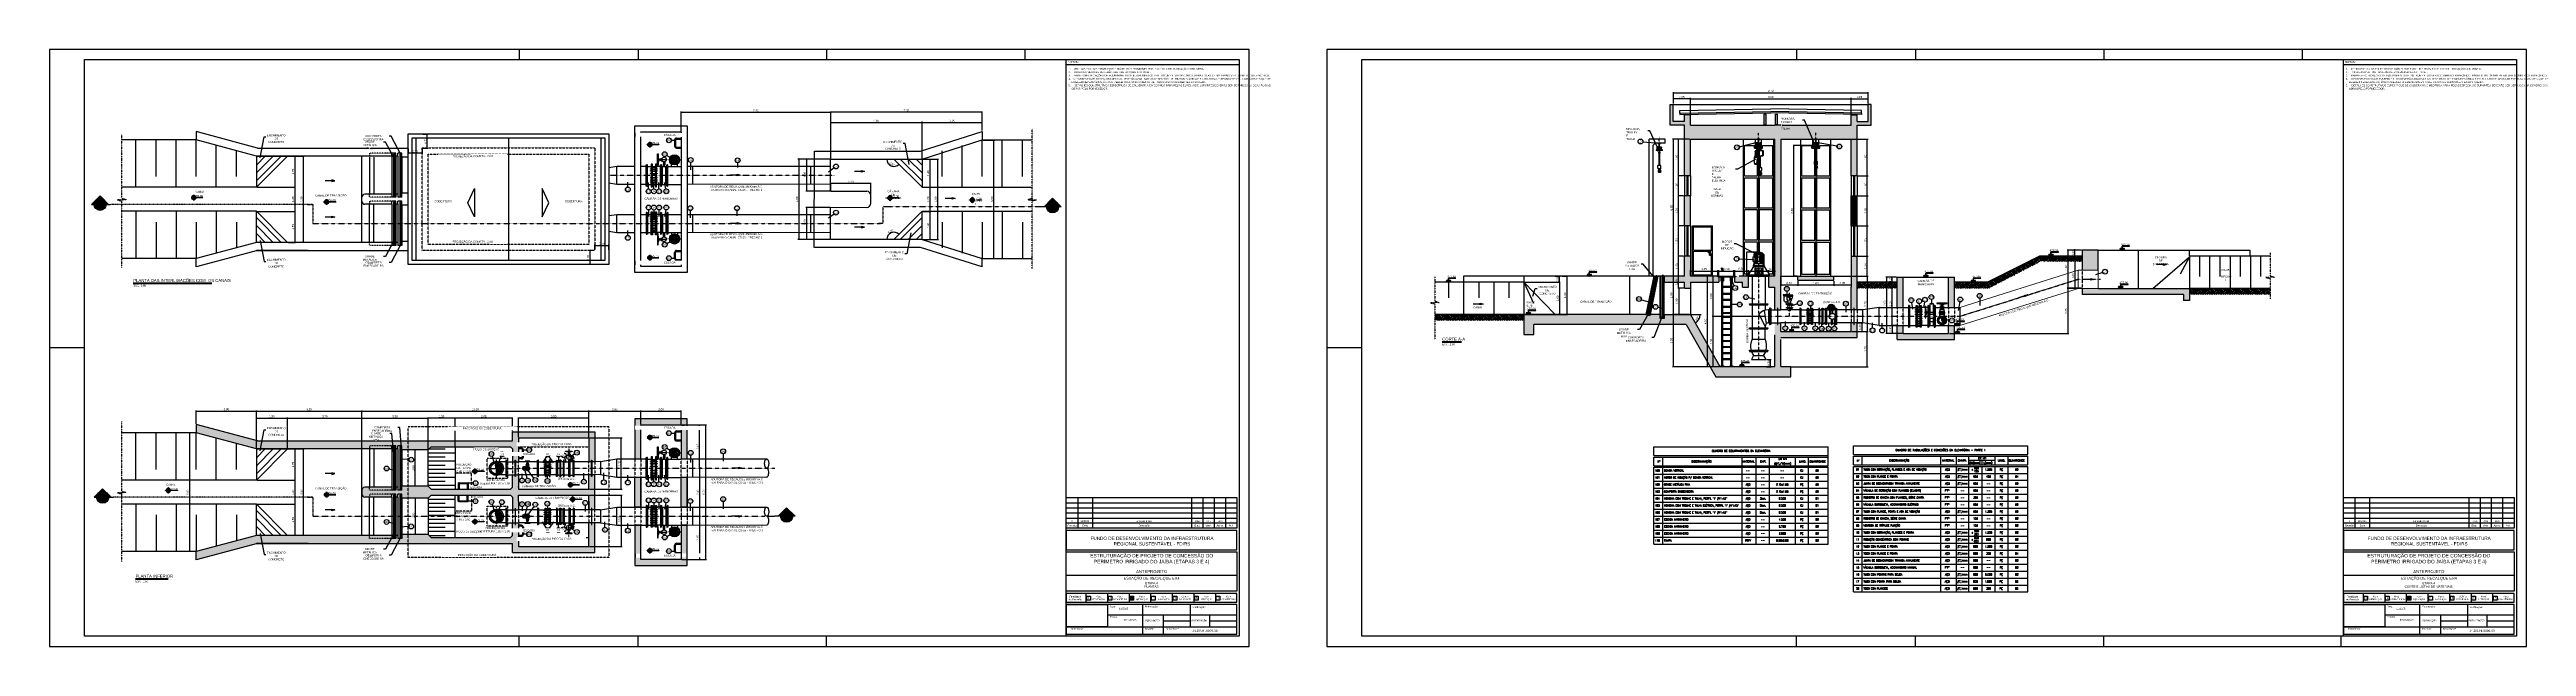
# Paper-space layout 'PLANTA E CORTE' of a CAD drawing. Header units: feet. Extents: x -874 to 1593, y -119 to 475.
# The model-space entities are those that its viewports show. They can reach past a viewport. Long polylines and large blocks are cut down to what shows.
import ezdxf
from ezdxf import colors
from ezdxf.entities.mleader import LeaderData, LeaderLine
from ezdxf.enums import TextEntityAlignment as Align
from ezdxf.math import Vec2, Vec3

# ---------------------------------------------------------------- set-up
doc = ezdxf.new("R2010")
doc.units = ezdxf.units.FT
doc.header["$MEASUREMENT"] = 0
for name, pattern in [('CENTER2', [1.125, 0.75, -0.125, 0.125, -0.125]), ('DASHDOT', [1, 0.5, -0.25, 0, -0.25]), ('HIDDEN', [0.375, 0.25, -0.125])]:
    doc.linetypes.add(name, pattern=pattern)
doc.layers.get('0').update_dxf_attribs({"linetype": 'CONTINUOUS'})
doc.layers.get('DEFPOINTS').update_dxf_attribs({"linetype": 'CONTINUOUS'})
for name, color, linetype in [('01', 1, 'CONTINUOUS'), ('01PROJ', 1, 'HIDDEN'), ('02', 7, 'CONTINUOUS'), ('03', 3, 'CONTINUOUS'), ('04', 4, 'CONTINUOUS'), ('06', 6, 'CONTINUOUS'), ('A-FORMATO', 7, 'CONTINUOUS'), ('A-NIVEIS', 1, 'CONTINUOUS'), ('A-TEXTO', 2, 'CONTINUOUS'), ('ARQ_SENTIDO', 1, 'CONTINUOUS'), ('det-tabl', 1, 'CONTINUOUS'), ('EIXO', 1, 'DASHDOT'), ('FLANGES', 7, 'CONTINUOUS'), ('H-SA-CONTORNO', 2, 'CONTINUOUS'), ('H-SA-DIM', 1, 'CONTINUOUS'), ('H-SA-EIXOS', 1, 'DASHDOT'), ('H-SA-ESTRUTURA (CORTE)', 5, 'CONTINUOUS'), ('H-SA-HTC CONCRETO', 253, 'CONTINUOUS'), ('H-SA-HTC ENCHIMENTO', 1, 'CONTINUOUS'), ('H-SA-SIMB', 1, 'CONTINUOUS'), ('H-SA-TEXTO', 2, 'CONTINUOUS'), ('H-SA-TUBOS', 3, 'CONTINUOUS'), ('INDIC', 2, 'CONTINUOUS'), ('Left View-EGC-Monovias', 1, 'CONTINUOUS'), ('Left View-H-SA-EQUIP', 1, 'CONTINUOUS'), ('R140', 5, 'CONTINUOUS'), ('TEXTO', 2, 'CONTINUOUS'), ('Top View-Ferro Fundido - JGS - K7(Esgoto)', 7, 'CONTINUOUS'), ('TUBULAÇÃO', 5, 'CONTINUOUS')]:
    doc.layers.add(name, color=color, linetype=linetype)
doc.layers.add('A-WINDOWS', color=255, linetype='CONTINUOUS', plot=False)
doc.layers.add('VIEWPORT', color=7, linetype='CONTINUOUS', plot=False)
doc.layers.add('P-PIPE', color=3, linetype='CONTINUOUS', lineweight=18)
doc.styles.add('ARIAL', font='arial.ttf')
doc.styles.add('EGC_Arial_2.0mm', font='arial.ttf', dxfattribs={"width": 0.8, "height": 2})
doc.styles.add('EGC_Arial_2.5mm', font='arial.ttf', dxfattribs={"width": 0.8, "height": 2.5})
doc.styles.add('EGC_Arial_3.0mm', font='arial.ttf', dxfattribs={"width": 0.8, "height": 3})
doc.styles.add('ROMANS', font='romans.shx')
doc.styles.get("Standard").update_dxf_attribs({"font": 'arial.ttf'})
doc.dimstyles.new('Copy of EGC_2.0mm', dxfattribs={"dimtxt": 0.1, "dimasz": 0.04, "dimexe": 0.04, "dimexo": 0.04, "dimgap": 0.04, "dimtad": 1, "dimzin": 1, "dimdsep": 46, "dimtxsty": 'Standard', "dimblk": 'ARCHTICK', "dimcen": 0, "dimclrd": 1, "dimclre": 1, "dimclrt": 2, "dimazin": 0, "dimtfac": 1, "dimtix": 1, "dimtmove": 1, "dimatfit": 3, "dimldrblk": 'NONE', "dimfxl": 0.002, "dimtolj": 1, "dimtzin": 0, "dimlwd": -1, "dimarcsym": 0})
picture_1 = doc.add_image_def('image1.png', size_in_pixel=(270, 147))

# ---------------------------------------------------------------- blocks, each defined once
blk = doc.blocks.new('_ArchTick')
at = {"color": 0, "linetype": 'ByBlock', "const_width": 0.15}
blk.add_lwpolyline([(-0.5, -0.5), (0.5, 0.5)], dxfattribs=at)
blk = doc.blocks.new('*D1176')
at = {"layer": 'DEFPOINTS', "color": 0, "transparency": 16777216}
for p in [(285102.96, 9111358.56), (285103.94, 9111358.56), (285103.16, 9111352.06)]:
    blk.add_point(p, dxfattribs=at)
at = {"layer": 'H-SA-DIM', "color": 1, "lineweight": -2, "transparency": 16777216}
for p, q in [((285103.9, 9111358.56), (285102.92, 9111358.56)), ((285103.12, 9111352.06), (285102.92, 9111352.06))]:
    blk.add_line(p, q, dxfattribs=at)
at = {"layer": 'H-SA-DIM', "color": 1, "transparency": 16777216}
blk.add_line((285102.96, 9111352.06), (285102.96, 9111358.56), dxfattribs=at)
at = {"layer": 'H-SA-DIM', "color": 1, "transparency": 16777216, "xscale": 0.04, "yscale": 0.04, "zscale": 0.04}
for p, rotation in [((285102.96, 9111358.56), 90), ((285102.96, 9111352.06), 270)]:
    blk.add_blockref('_ArchTick', p, dxfattribs=dict(at, rotation=rotation))
at = {"layer": 'H-SA-DIM', "color": 2, "transparency": 16777216, "insert": (285102.87, 9111355.31), "char_height": 0.1, "attachment_point": 5, "rotation": 90}
blk.add_mtext('\\A1;6.50', dxfattribs=at)
blk = doc.blocks.new('_None')
blk = doc.blocks.new('*D1177')
at = {"layer": 'DEFPOINTS', "color": 0, "transparency": 16777216}
for p in [(285099.17, 9111352.06), (285098.93, 9111350.06), (285101.21, 9111350.06)]:
    blk.add_point(p, dxfattribs=at)
at = {"layer": 'H-SA-DIM', "color": 1, "lineweight": -2, "transparency": 16777216}
for p, q in [((285099.13, 9111352.06), (285098.89, 9111352.06)), ((285101.17, 9111350.06), (285098.89, 9111350.06))]:
    blk.add_line(p, q, dxfattribs=at)
at = {"layer": 'H-SA-DIM', "color": 1, "transparency": 16777216}
blk.add_line((285098.93, 9111352.06), (285098.93, 9111350.06), dxfattribs=at)
at = {"layer": 'H-SA-DIM', "color": 1, "transparency": 16777216, "xscale": 0.04, "yscale": 0.04, "zscale": 0.04}
for p, rotation in [((285098.93, 9111352.06), 90), ((285098.93, 9111350.06), 270)]:
    blk.add_blockref('_ArchTick', p, dxfattribs=dict(at, rotation=rotation))
at = {"layer": 'H-SA-DIM', "color": 2, "transparency": 16777216, "insert": (285098.84, 9111351.06), "char_height": 0.1, "attachment_point": 5, "rotation": 90}
blk.add_mtext('\\A1;2.00', dxfattribs=at)
blk = doc.blocks.new('*D1178')
at = {"layer": 'DEFPOINTS', "color": 0, "transparency": 16777216}
for p in [(285101.21, 9111350.06), (285098.93, 9111347.56), (285099.17, 9111347.56)]:
    blk.add_point(p, dxfattribs=at)
at = {"layer": 'H-SA-DIM', "color": 1, "lineweight": -2, "transparency": 16777216}
for p, q in [((285101.17, 9111350.06), (285098.89, 9111350.06)), ((285099.13, 9111347.56), (285098.89, 9111347.56))]:
    blk.add_line(p, q, dxfattribs=at)
at = {"layer": 'H-SA-DIM', "color": 1, "transparency": 16777216}
blk.add_line((285098.93, 9111350.06), (285098.93, 9111347.56), dxfattribs=at)
at = {"layer": 'H-SA-DIM', "color": 1, "transparency": 16777216, "xscale": 0.04, "yscale": 0.04, "zscale": 0.04}
for p, rotation in [((285098.93, 9111350.06), 90), ((285098.93, 9111347.56), 270)]:
    blk.add_blockref('_ArchTick', p, dxfattribs=dict(at, rotation=rotation))
at = {"layer": 'H-SA-DIM', "color": 2, "transparency": 16777216, "insert": (285098.84, 9111348.81), "char_height": 0.1, "attachment_point": 5, "rotation": 90}
blk.add_mtext('\\A1;2.50', dxfattribs=at)
blk = doc.blocks.new('*D1179')
at = {"layer": 'DEFPOINTS', "color": 0, "transparency": 16777216}
for p in [(285105.81, 9111360.89), (285097.81, 9111359.58), (285105.81, 9111359.58)]:
    blk.add_point(p, dxfattribs=at)
at = {"layer": 'H-SA-DIM', "color": 1, "lineweight": -2, "transparency": 16777216}
for p, q in [((285097.81, 9111359.62), (285097.81, 9111360.93)), ((285105.81, 9111359.62), (285105.81, 9111360.93))]:
    blk.add_line(p, q, dxfattribs=at)
at = {"layer": 'H-SA-DIM', "color": 1, "transparency": 16777216}
blk.add_line((285097.81, 9111360.89), (285105.81, 9111360.89), dxfattribs=at)
at = {"layer": 'H-SA-DIM', "color": 1, "transparency": 16777216, "xscale": 0.04, "yscale": 0.04, "zscale": 0.04, "rotation": 180}
blk.add_blockref('_ArchTick', (285097.81, 9111360.89), dxfattribs=at)
at = {"layer": 'H-SA-DIM', "color": 1, "transparency": 16777216, "xscale": 0.04, "yscale": 0.04, "zscale": 0.04}
blk.add_blockref('_ArchTick', (285105.81, 9111360.89), dxfattribs=at)
at = {"layer": 'H-SA-DIM', "color": 2, "transparency": 16777216, "insert": (285101.81, 9111360.98), "char_height": 0.1, "attachment_point": 5}
blk.add_mtext('\\A1;8.00', dxfattribs=at)
blk = doc.blocks.new('*D1180')
at = {"layer": 'DEFPOINTS', "color": 0, "transparency": 16777216}
for p in [(285096.96, 9111360.61), (285106.66, 9111361.18), (285106.66, 9111360.61)]:
    blk.add_point(p, dxfattribs=at)
at = {"layer": 'H-SA-DIM', "color": 1, "lineweight": -2, "transparency": 16777216}
for p, q in [((285096.96, 9111360.65), (285096.96, 9111361.22)), ((285106.66, 9111360.65), (285106.66, 9111361.22))]:
    blk.add_line(p, q, dxfattribs=at)
at = {"layer": 'H-SA-DIM', "color": 1, "transparency": 16777216}
blk.add_line((285096.96, 9111361.18), (285106.66, 9111361.18), dxfattribs=at)
at = {"layer": 'H-SA-DIM', "color": 1, "transparency": 16777216, "xscale": 0.04, "yscale": 0.04, "zscale": 0.04, "rotation": 180}
blk.add_blockref('_ArchTick', (285096.96, 9111361.18), dxfattribs=at)
at = {"layer": 'H-SA-DIM', "color": 1, "transparency": 16777216, "xscale": 0.04, "yscale": 0.04, "zscale": 0.04}
blk.add_blockref('_ArchTick', (285106.66, 9111361.18), dxfattribs=at)
at = {"layer": 'H-SA-DIM', "color": 2, "transparency": 16777216, "insert": (285101.81, 9111361.28), "char_height": 0.1, "attachment_point": 5}
blk.add_mtext('\\A1;9.70', dxfattribs=at)
blk = doc.blocks.new('*D1184')
at = {"layer": 'DEFPOINTS', "color": 0, "transparency": 16777216}
for p in [(285097.42, 9111372.88), (285097.42, 9111371.08), (285097.42, 9111371.08)]:
    blk.add_point(p, dxfattribs=at)
at = {"layer": 'H-SA-DIM', "color": 1, "transparency": 16777216}
blk.add_line((285097.42, 9111372.88), (285097.42, 9111371.08), dxfattribs=at)
at = {"layer": 'H-SA-DIM', "color": 1, "transparency": 16777216, "xscale": 0.04, "yscale": 0.04, "zscale": 0.04}
for p, rotation in [((285097.42, 9111372.88), 90), ((285097.42, 9111371.08), 270)]:
    blk.add_blockref('_ArchTick', p, dxfattribs=dict(at, rotation=rotation))
at = {"layer": 'H-SA-DIM', "color": 2, "transparency": 16777216, "insert": (285097.33, 9111372.02), "char_height": 0.1, "attachment_point": 5, "rotation": 90}
blk.add_mtext('\\A1;1.80', dxfattribs=at)
blk = doc.blocks.new('*D1185')
at = {"layer": 'DEFPOINTS', "color": 0, "transparency": 16777216}
for p in [(285110.67, 9111371.98, 478.2), (285110.67, 9111369.83), (285111.59, 9111369.83)]:
    blk.add_point(p, dxfattribs=at)
at = {"layer": 'H-SA-DIM', "color": 1, "lineweight": -2, "transparency": 16777216}
for p, q in [((285110.71, 9111371.98), (285111.63, 9111371.98)), ((285110.71, 9111369.83), (285111.63, 9111369.83))]:
    blk.add_line(p, q, dxfattribs=at)
at = {"layer": 'H-SA-DIM', "color": 1, "transparency": 16777216}
blk.add_line((285111.59, 9111371.98), (285111.59, 9111369.83), dxfattribs=at)
at = {"layer": 'H-SA-DIM', "color": 1, "transparency": 16777216, "xscale": 0.04, "yscale": 0.04, "zscale": 0.04}
for p, rotation in [((285111.59, 9111371.98), 90), ((285111.59, 9111369.83), 270)]:
    blk.add_blockref('_ArchTick', p, dxfattribs=dict(at, rotation=rotation))
at = {"layer": 'H-SA-DIM', "color": 2, "transparency": 16777216, "insert": (285111.5, 9111370.9), "char_height": 0.1, "attachment_point": 5, "rotation": 90}
blk.add_mtext('\\A1;2.15', dxfattribs=at)
blk = doc.blocks.new('*D1181')
at = {"layer": 'DEFPOINTS', "color": 0, "transparency": 16777216}
for p in [(285106.07, 9111373.03), (285106.07, 9111370.48), (285107.69, 9111370.48)]:
    blk.add_point(p, dxfattribs=at)
at = {"layer": 'H-SA-DIM', "color": 1, "lineweight": -2, "transparency": 16777216}
for p, q in [((285106.11, 9111373.03), (285107.73, 9111373.03)), ((285106.11, 9111370.48), (285107.73, 9111370.48))]:
    blk.add_line(p, q, dxfattribs=at)
at = {"layer": 'H-SA-DIM', "color": 1, "transparency": 16777216}
blk.add_line((285107.69, 9111373.03), (285107.69, 9111370.48), dxfattribs=at)
at = {"layer": 'H-SA-DIM', "color": 1, "transparency": 16777216, "xscale": 0.04, "yscale": 0.04, "zscale": 0.04}
for p, rotation in [((285107.69, 9111373.03), 90), ((285107.69, 9111370.48), 270)]:
    blk.add_blockref('_ArchTick', p, dxfattribs=dict(at, rotation=rotation))
at = {"layer": 'H-SA-DIM', "color": 2, "transparency": 16777216, "insert": (285107.6, 9111371.82), "char_height": 0.1, "attachment_point": 5, "rotation": 90}
blk.add_mtext('\\A1;2.55', dxfattribs=at)
blk = doc.blocks.new('*D1182')
at = {"layer": 'DEFPOINTS', "color": 0, "transparency": 16777216}
for p in [(285089.52, 9111351.76), (285091.03, 9111352.06), (285091.29, 9111352.06)]:
    blk.add_point(p, dxfattribs=at)
at = {"layer": 'H-SA-DIM', "color": 1, "lineweight": -2, "transparency": 16777216}
for p, q in [((285089.56, 9111351.76), (285091.33, 9111351.76)), ((285091.07, 9111352.06), (285091.33, 9111352.06))]:
    blk.add_line(p, q, dxfattribs=at)
at = {"layer": 'H-SA-DIM', "color": 1, "transparency": 16777216}
for p, q in [((285091.29, 9111352.06), (285091.29, 9111352.1)), ((285091.29, 9111351.76), (285091.29, 9111352.06)), ((285091.29, 9111351.76), (285091.29, 9111351.72))]:
    blk.add_line(p, q, dxfattribs=at)
at = {"layer": 'H-SA-DIM', "color": 1, "transparency": 16777216, "xscale": 0.04, "yscale": 0.04, "zscale": 0.04}
for p, rotation in [((285091.29, 9111352.06), 270), ((285091.29, 9111351.76), 90)]:
    blk.add_blockref('_ArchTick', p, dxfattribs=dict(at, rotation=rotation))
at = {"layer": 'H-SA-DIM', "color": 2, "transparency": 16777216, "insert": (285091.2, 9111351.91), "char_height": 0.1, "attachment_point": 5, "rotation": 90}
blk.add_mtext('\\A1;0.30', dxfattribs=at)
blk = doc.blocks.new('*D1183')
at = {"layer": 'DEFPOINTS', "color": 0, "transparency": 16777216}
for p in [(285089.52, 9111351.76), (285089.52, 9111350.16), (285091.29, 9111350.16)]:
    blk.add_point(p, dxfattribs=at)
at = {"layer": 'H-SA-DIM', "color": 1, "lineweight": -2, "transparency": 16777216}
for p, q in [((285089.56, 9111351.76), (285091.33, 9111351.76)), ((285089.56, 9111350.16), (285091.33, 9111350.16))]:
    blk.add_line(p, q, dxfattribs=at)
at = {"layer": 'H-SA-DIM', "color": 1, "transparency": 16777216}
blk.add_line((285091.29, 9111351.76), (285091.29, 9111350.16), dxfattribs=at)
at = {"layer": 'H-SA-DIM', "color": 1, "transparency": 16777216, "xscale": 0.04, "yscale": 0.04, "zscale": 0.04}
for p, rotation in [((285091.29, 9111351.76), 90), ((285091.29, 9111350.16), 270)]:
    blk.add_blockref('_ArchTick', p, dxfattribs=dict(at, rotation=rotation))
at = {"layer": 'H-SA-DIM', "color": 2, "transparency": 16777216, "insert": (285091.2, 9111350.96), "char_height": 0.1, "attachment_point": 5, "rotation": 90}
blk.add_mtext('\\A1;1.60', dxfattribs=at)
blk = doc.blocks.new('EGC-SETA SENTIDO DA TUBULAÇÃO')
h = blk.add_hatch(color=256)
h.dxf.hatch_style = 1
h.paths.add_polyline_path([(-3, 0.8), (0, 0), (-3, -0.8)])
blk.add_line((0, 0), (-9.8, 0))
blk.add_lwpolyline([(-3, 0.8), (0, 0), (-3, -0.8), (-3, 0.8)])
blk = doc.blocks.new('*U1244')
at = {"true_color": 0xffffff}
h = blk.add_hatch(color=7, dxfattribs=at)
h.dxf.hatch_style = 1
edge = h.paths.add_edge_path()
edge.add_arc((0, 0), 2.07, 92.7623, 177.2377, ccw=False)
edge.add_line((-0.1, 2.1), (-0.1, 2.8))
edge.add_line((-0.1, 2.8), (0.1, 2.8))
edge.add_line((0.1, 2.8), (0.1, 2.1))
edge.add_arc((0, 0), 2.07, 2.7623, 87.2377, ccw=False)
edge.add_line((2.1, 0.1), (9.1, 0.1))
edge.add_line((9.1, 0.1), (9.1, -0.1))
edge.add_line((9.1, -0.1), (2.1, -0.1))
edge.add_arc((0, 0), 2.07, 272.7623, 357.2377, ccw=False)
edge.add_line((0.1, -2.1), (0.1, -2.8))
edge.add_line((0.1, -2.8), (-0.1, -2.8))
edge.add_line((-0.1, -2.8), (-0.1, -2.1))
edge.add_arc((0, 0), 2.07, 182.7623, 267.2377, ccw=False)
edge.add_line((-2.1, -0.1), (-2.8, -0.1))
edge.add_line((-2.8, -0.1), (-2.8, 0.1))
edge.add_line((-2.8, 0.1), (-2.1, 0.1))
for p, q in [((0, -2.8), (0, 2.8)), ((9.1, 0), (-2.8, 0))]:
    blk.add_line(p, q)
at = {"color": 7, "true_color": 0xffffff}
blk.add_lwpolyline([(-2.1, 0.1, -0.386246), (-0.1, 2.1), (-0.1, 2.8), (0.1, 2.8), (0.1, 2.1, -0.386246), (2.1, 0.1), (9.1, 0.1), (9.1, -0.1), (2.1, -0.1, -0.386246), (0.1, -2.1), (0.1, -2.8), (-0.1, -2.8), (-0.1, -2.1, -0.386246), (-2.1, -0.1), (-2.8, -0.1), (-2.8, 0.1)], format="xyb", close=True, dxfattribs=at)
blk.add_circle((0, 0), 1.87)
for points in [[(-1.8, -0.6), (0, 0), (-1.8, -0.5), (-1.9, 0)], [(-1.5, -1.1), (-1.6, 0), (-1.8, -0.6), (0, 0)], [(-1.1, -1.5), (-1.1, 0), (-1.5, -1.1), (-1.6, 0)], [(-0.6, -1.8), (-0.6, 0), (-1.1, -1.5), (-1.1, 0)], [(0, -1.9), (0, 0), (-0.6, -1.8), (-0.6, 0)], [(0, 1.9), (0, 0), (0.6, 1.8), (0.6, 0)], [(1.5, 1.1), (1.6, 0), (1.8, 0.6), (0, 0)], [(1.8, 0.6), (0, 0), (1.8, 0.5), (1.9, 0)], [(0.6, 1.8), (0.6, 0), (1.1, 1.5), (1.1, 0)], [(1.1, 1.5), (1.1, 0), (1.5, 1.1), (1.6, 0)]]:
    blk.add_solid(points)
at = {"layer": 'A-TEXTO', "color": 2, "style": 'EGC_Arial_2.0mm', "width": 0.8}
blk.add_attdef('000.00', text='', height=2, dxfattribs=at).set_placement((9.1, 0.5), align=Align.RIGHT)
blk = doc.blocks.new('*U504')
at = {"color": 5}
blk.add_line((5, -9), (37.5, -9), dxfattribs=at)
blk.add_line((5, -9.7), (37.5, -9.7))
at = {"style": 'EGC_Arial_3.0mm', "width": 0.8}
blk.add_attdef('TITULO', text='', height=3, dxfattribs=at).set_placement((5, -9), align=Align.BOTTOM_LEFT)
at = {"style": 'EGC_Arial_2.0mm', "width": 0.8}
blk.add_attdef('ESCALA', text='', height=2, dxfattribs=at).set_placement((5, -10.7), align=Align.TOP_LEFT)
blk = doc.blocks.new('*U1197')
at = {"color": 5}
blk.add_line((5, -9), (24.2, -9), dxfattribs=at)
blk.add_line((5, -9.7), (24.2, -9.7))
at = {"style": 'EGC_Arial_3.0mm', "width": 0.8}
blk.add_attdef('TITULO', text='', height=3, dxfattribs=at).set_placement((5, -9), align=Align.BOTTOM_LEFT)
at = {"style": 'EGC_Arial_2.0mm', "width": 0.8}
blk.add_attdef('ESCALA', text='', height=2, dxfattribs=at).set_placement((5, -10.7), align=Align.TOP_LEFT)
blk = doc.blocks.new('*U1202')
at = {"true_color": 0xffffff}
h = blk.add_hatch(color=7, dxfattribs=at)
h.dxf.hatch_style = 1
edge = h.paths.add_edge_path()
edge.add_line((-0.1, 1.7), (-1.8, 1.7))
edge.add_arc((-1.8, 1.3), 0.35, 90, 240)
edge.add_line((-1.9, 1), (0, 0))
edge.add_line((0, 0), (1.9, 1))
edge.add_arc((1.8, 1.3), 0.35, 300, 450)
edge.add_line((1.8, 1.7), (0.1, 1.7))
edge.add_line((0.1, 1.7), (0.1, 4))
edge.add_line((0.1, 4), (7.4, 4))
edge.add_line((7.4, 4), (7.4, 4.2))
edge.add_line((7.4, 4.2), (-0.1, 4.2))
edge.add_line((-0.1, 4.2), (-0.1, 1.7))
at = {"color": 7, "true_color": 0xffffff}
blk.add_lwpolyline([(-0.1, 1.7), (-1.8, 1.7, 0.767327), (-1.9, 1), (0, 0), (1.9, 1, 0.767327), (1.8, 1.7), (0.1, 1.7), (0.1, 4), (7.4, 4), (7.4, 4.2), (-0.1, 4.2)], format="xyb", close=True, dxfattribs=at)
blk.add_lwpolyline([(0, 0), (-1.9, 1.1, -0.767327), (-1.8, 1.6), (1.8, 1.6, -0.767327), (1.9, 1.1)], format="xyb", close=True)
blk.add_lwpolyline([(0, 1.6), (0, 4.1), (7.4, 4.1)])
for points in [[(0, 1.6), (0, 0), (0.9, 1.6), (1.1, 0.6)], [(0.9, 1.6), (1.1, 0.6), (1.9, 1.5), (1.9, 1.1)], [(1.9, 1.5), (1.9, 1.1), (2, 1.4), (2, 1.2)]]:
    blk.add_solid(points)
at = {"layer": 'A-TEXTO', "style": 'EGC_Arial_2.0mm', "width": 0.8}
blk.add_attdef('COTA', text='', height=2, dxfattribs=at).set_placement((7.3, 4.6), align=Align.RIGHT)
blk = doc.blocks.new('*U1203')
at = {"true_color": 0xffffff}
h = blk.add_hatch(color=7, dxfattribs=at)
h.dxf.hatch_style = 1
edge = h.paths.add_edge_path()
edge.add_line((-0.1, 1.7), (-1.8, 1.7))
edge.add_arc((-1.8, 1.3), 0.35, 90, 240)
edge.add_line((-1.9, 1), (0, 0))
edge.add_line((0, 0), (1.9, 1))
edge.add_arc((1.8, 1.3), 0.35, 300, 450)
edge.add_line((1.8, 1.7), (0.1, 1.7))
edge.add_line((0.1, 1.7), (0.1, 4))
edge.add_line((0.1, 4), (7.4, 4))
edge.add_line((7.4, 4), (7.4, 4.2))
edge.add_line((7.4, 4.2), (-0.1, 4.2))
edge.add_line((-0.1, 4.2), (-0.1, 1.7))
at = {"color": 7, "true_color": 0xffffff}
blk.add_lwpolyline([(-0.1, 1.7), (-1.8, 1.7, 0.767327), (-1.9, 1), (0, 0), (1.9, 1, 0.767327), (1.8, 1.7), (0.1, 1.7), (0.1, 4), (7.4, 4), (7.4, 4.2), (-0.1, 4.2)], format="xyb", close=True, dxfattribs=at)
blk.add_lwpolyline([(0, 0), (-1.9, 1.1, -0.767327), (-1.8, 1.6), (1.8, 1.6, -0.767327), (1.9, 1.1)], format="xyb", close=True)
blk.add_lwpolyline([(0, 1.6), (0, 4.1), (7.4, 4.1)])
for points in [[(0, 1.6), (0, 0), (0.9, 1.6), (1.1, 0.6)], [(0.9, 1.6), (1.1, 0.6), (1.9, 1.5), (1.9, 1.1)], [(1.9, 1.5), (1.9, 1.1), (2, 1.4), (2, 1.2)]]:
    blk.add_solid(points)
at = {"layer": 'A-TEXTO', "style": 'EGC_Arial_2.0mm', "width": 0.8}
blk.add_attdef('COTA', text='', height=2, dxfattribs=at).set_placement((7.3, 4.6), align=Align.RIGHT)
blk = doc.blocks.new('*D1186')
at = {"layer": 'DEFPOINTS', "color": 0, "transparency": 16777216}
for p in [(285089.52, 9111375.33), (285091.85, 9111371.03), (285091.85, 9111371.03)]:
    blk.add_point(p, dxfattribs=at)
at = {"layer": 'H-SA-DIM', "color": 1, "lineweight": -2, "transparency": 16777216}
blk.add_line((285089.56, 9111375.33), (285091.89, 9111375.33), dxfattribs=at)
at = {"layer": 'H-SA-DIM', "color": 1, "transparency": 16777216}
blk.add_line((285091.85, 9111375.33), (285091.85, 9111371.03), dxfattribs=at)
at = {"layer": 'H-SA-DIM', "color": 1, "transparency": 16777216, "xscale": 0.04, "yscale": 0.04, "zscale": 0.04}
for p, rotation in [((285091.85, 9111375.33), 90), ((285091.85, 9111371.03), 270)]:
    blk.add_blockref('_ArchTick', p, dxfattribs=dict(at, rotation=rotation))
at = {"layer": 'H-SA-DIM', "color": 2, "transparency": 16777216, "insert": (285091.75, 9111373.18), "char_height": 0.1, "attachment_point": 5, "rotation": 90}
blk.add_mtext('\\A1;4.30', dxfattribs=at)
blk = doc.blocks.new('*D1187')
at = {"layer": 'DEFPOINTS', "color": 0, "transparency": 16777216}
for p in [(285097.51, 9111351.46), (285097.23, 9111350.16), (285097.51, 9111350.16)]:
    blk.add_point(p, dxfattribs=at)
at = {"layer": 'H-SA-DIM', "color": 1, "lineweight": -2, "transparency": 16777216}
for p, q in [((285097.47, 9111351.46), (285097.19, 9111351.46)), ((285097.47, 9111350.16), (285097.19, 9111350.16))]:
    blk.add_line(p, q, dxfattribs=at)
at = {"layer": 'H-SA-DIM', "color": 1, "transparency": 16777216}
blk.add_line((285097.23, 9111351.46), (285097.23, 9111350.16), dxfattribs=at)
at = {"layer": 'H-SA-DIM', "color": 1, "transparency": 16777216, "xscale": 0.04, "yscale": 0.04, "zscale": 0.04}
for p, rotation in [((285097.23, 9111351.46), 90), ((285097.23, 9111350.16), 270)]:
    blk.add_blockref('_ArchTick', p, dxfattribs=dict(at, rotation=rotation))
at = {"layer": 'H-SA-DIM', "color": 2, "transparency": 16777216, "insert": (285097.13, 9111350.81), "char_height": 0.1, "attachment_point": 5, "rotation": 90}
blk.add_mtext('\\A1;1.30', dxfattribs=at)
blk = doc.blocks.new('*D1188')
at = {"layer": 'DEFPOINTS', "color": 0, "transparency": 16777216}
for p in [(285097.22, 9111352.06), (285097.51, 9111352.06), (285097.51, 9111351.46)]:
    blk.add_point(p, dxfattribs=at)
at = {"layer": 'H-SA-DIM', "color": 1, "lineweight": -2, "transparency": 16777216}
for p, q in [((285097.47, 9111352.06), (285097.18, 9111352.06)), ((285097.47, 9111351.46), (285097.18, 9111351.46))]:
    blk.add_line(p, q, dxfattribs=at)
at = {"layer": 'H-SA-DIM', "color": 1, "transparency": 16777216}
blk.add_line((285097.22, 9111351.46), (285097.22, 9111352.06), dxfattribs=at)
at = {"layer": 'H-SA-DIM', "color": 1, "transparency": 16777216, "xscale": 0.04, "yscale": 0.04, "zscale": 0.04}
for p, rotation in [((285097.22, 9111352.06), 90), ((285097.22, 9111351.46), 270)]:
    blk.add_blockref('_ArchTick', p, dxfattribs=dict(at, rotation=rotation))
at = {"layer": 'H-SA-DIM', "color": 2, "transparency": 16777216, "insert": (285097.13, 9111351.76), "char_height": 0.1, "attachment_point": 5, "rotation": 90}
blk.add_mtext('\\A1;0.60', dxfattribs=at)
blk = doc.blocks.new('*D1189')
at = {"layer": 'DEFPOINTS', "color": 0, "transparency": 16777216}
for p in [(285097.22, 9111353.06), (285097.51, 9111353.06), (285097.51, 9111352.06)]:
    blk.add_point(p, dxfattribs=at)
at = {"layer": 'H-SA-DIM', "color": 1, "lineweight": -2, "transparency": 16777216}
for p, q in [((285097.47, 9111353.06), (285097.18, 9111353.06)), ((285097.47, 9111352.06), (285097.18, 9111352.06))]:
    blk.add_line(p, q, dxfattribs=at)
at = {"layer": 'H-SA-DIM', "color": 1, "transparency": 16777216}
blk.add_line((285097.22, 9111352.06), (285097.22, 9111353.06), dxfattribs=at)
at = {"layer": 'H-SA-DIM', "color": 1, "transparency": 16777216, "xscale": 0.04, "yscale": 0.04, "zscale": 0.04}
for p, rotation in [((285097.22, 9111353.06), 90), ((285097.22, 9111352.06), 270)]:
    blk.add_blockref('_ArchTick', p, dxfattribs=dict(at, rotation=rotation))
at = {"layer": 'H-SA-DIM', "color": 2, "transparency": 16777216, "insert": (285097.13, 9111352.56), "char_height": 0.1, "attachment_point": 5, "rotation": 90}
blk.add_mtext('\\A1;1.00', dxfattribs=at)
blk = doc.blocks.new('*D1190')
at = {"layer": 'DEFPOINTS', "color": 0, "transparency": 16777216}
for p in [(285097.22, 9111354.56), (285097.51, 9111354.56), (285097.51, 9111353.06)]:
    blk.add_point(p, dxfattribs=at)
at = {"layer": 'H-SA-DIM', "color": 1, "lineweight": -2, "transparency": 16777216}
for p, q in [((285097.47, 9111354.56), (285097.18, 9111354.56)), ((285097.47, 9111353.06), (285097.18, 9111353.06))]:
    blk.add_line(p, q, dxfattribs=at)
at = {"layer": 'H-SA-DIM', "color": 1, "transparency": 16777216}
blk.add_line((285097.22, 9111353.06), (285097.22, 9111354.56), dxfattribs=at)
at = {"layer": 'H-SA-DIM', "color": 1, "transparency": 16777216, "xscale": 0.04, "yscale": 0.04, "zscale": 0.04}
for p, rotation in [((285097.22, 9111354.56), 90), ((285097.22, 9111353.06), 270)]:
    blk.add_blockref('_ArchTick', p, dxfattribs=dict(at, rotation=rotation))
at = {"layer": 'H-SA-DIM', "color": 2, "transparency": 16777216, "insert": (285097.13, 9111353.81), "char_height": 0.1, "attachment_point": 5, "rotation": 90}
blk.add_mtext('\\A1;1.50', dxfattribs=at)
blk = doc.blocks.new('*D1191')
at = {"layer": 'DEFPOINTS', "color": 0, "transparency": 16777216}
for p in [(285097.22, 9111356.06), (285097.51, 9111356.06), (285097.51, 9111354.56)]:
    blk.add_point(p, dxfattribs=at)
at = {"layer": 'H-SA-DIM', "color": 1, "lineweight": -2, "transparency": 16777216}
for p, q in [((285097.47, 9111356.06), (285097.18, 9111356.06)), ((285097.47, 9111354.56), (285097.18, 9111354.56))]:
    blk.add_line(p, q, dxfattribs=at)
at = {"layer": 'H-SA-DIM', "color": 1, "transparency": 16777216}
blk.add_line((285097.22, 9111354.56), (285097.22, 9111356.06), dxfattribs=at)
at = {"layer": 'H-SA-DIM', "color": 1, "transparency": 16777216, "xscale": 0.04, "yscale": 0.04, "zscale": 0.04}
for p, rotation in [((285097.22, 9111356.06), 90), ((285097.22, 9111354.56), 270)]:
    blk.add_blockref('_ArchTick', p, dxfattribs=dict(at, rotation=rotation))
at = {"layer": 'H-SA-DIM', "color": 2, "transparency": 16777216, "insert": (285097.13, 9111355.31), "char_height": 0.1, "attachment_point": 5, "rotation": 90}
blk.add_mtext('\\A1;1.50', dxfattribs=at)
blk = doc.blocks.new('*D1192')
at = {"layer": 'DEFPOINTS', "color": 0, "transparency": 16777216}
for p in [(285097.22, 9111357.06), (285097.51, 9111357.06), (285097.51, 9111356.06)]:
    blk.add_point(p, dxfattribs=at)
at = {"layer": 'H-SA-DIM', "color": 1, "lineweight": -2, "transparency": 16777216}
for p, q in [((285097.47, 9111357.06), (285097.18, 9111357.06)), ((285097.47, 9111356.06), (285097.18, 9111356.06))]:
    blk.add_line(p, q, dxfattribs=at)
at = {"layer": 'H-SA-DIM', "color": 1, "transparency": 16777216}
blk.add_line((285097.22, 9111356.06), (285097.22, 9111357.06), dxfattribs=at)
at = {"layer": 'H-SA-DIM', "color": 1, "transparency": 16777216, "xscale": 0.04, "yscale": 0.04, "zscale": 0.04}
for p, rotation in [((285097.22, 9111357.06), 90), ((285097.22, 9111356.06), 270)]:
    blk.add_blockref('_ArchTick', p, dxfattribs=dict(at, rotation=rotation))
at = {"layer": 'H-SA-DIM', "color": 2, "transparency": 16777216, "insert": (285097.13, 9111356.56), "char_height": 0.1, "attachment_point": 5, "rotation": 90}
blk.add_mtext('\\A1;1.00', dxfattribs=at)
blk = doc.blocks.new('*D1193')
at = {"layer": 'DEFPOINTS', "color": 0, "transparency": 16777216}
for p in [(285097.22, 9111358.88), (285097.81, 9111358.88), (285097.51, 9111357.06)]:
    blk.add_point(p, dxfattribs=at)
at = {"layer": 'H-SA-DIM', "color": 1, "lineweight": -2, "transparency": 16777216}
for p, q in [((285097.77, 9111358.88), (285097.18, 9111358.88)), ((285097.47, 9111357.06), (285097.18, 9111357.06))]:
    blk.add_line(p, q, dxfattribs=at)
at = {"layer": 'H-SA-DIM', "color": 1, "transparency": 16777216}
blk.add_line((285097.22, 9111357.06), (285097.22, 9111358.88), dxfattribs=at)
at = {"layer": 'H-SA-DIM', "color": 1, "transparency": 16777216, "xscale": 0.04, "yscale": 0.04, "zscale": 0.04}
for p, rotation in [((285097.22, 9111358.88), 90), ((285097.22, 9111357.06), 270)]:
    blk.add_blockref('_ArchTick', p, dxfattribs=dict(at, rotation=rotation))
at = {"layer": 'H-SA-DIM', "color": 2, "transparency": 16777216, "insert": (285097.13, 9111357.97), "char_height": 0.1, "attachment_point": 5, "rotation": 90}
blk.add_mtext('\\A1;1.80', dxfattribs=at)
blk = doc.blocks.new('*D1194')
at = {"layer": 'DEFPOINTS', "color": 0, "transparency": 16777216}
for p in [(285097.81, 9111358.88), (285096.95, 9111352.06), (285097.51, 9111352.06)]:
    blk.add_point(p, dxfattribs=at)
at = {"layer": 'H-SA-DIM', "color": 1, "lineweight": -2, "transparency": 16777216}
for p, q in [((285097.77, 9111358.88), (285096.91, 9111358.88)), ((285097.47, 9111352.06), (285096.91, 9111352.06))]:
    blk.add_line(p, q, dxfattribs=at)
at = {"layer": 'H-SA-DIM', "color": 1, "transparency": 16777216}
blk.add_line((285096.95, 9111358.88), (285096.95, 9111352.06), dxfattribs=at)
at = {"layer": 'H-SA-DIM', "color": 1, "transparency": 16777216, "xscale": 0.04, "yscale": 0.04, "zscale": 0.04}
for p, rotation in [((285096.95, 9111358.88), 90), ((285096.95, 9111352.06), 270)]:
    blk.add_blockref('_ArchTick', p, dxfattribs=dict(at, rotation=rotation))
at = {"layer": 'H-SA-DIM', "color": 2, "transparency": 16777216, "insert": (285096.86, 9111355.47), "char_height": 0.1, "attachment_point": 5, "rotation": 90}
blk.add_mtext('\\A1;6.80', dxfattribs=at)
blk = doc.blocks.new('*D1195')
at = {"layer": 'DEFPOINTS', "color": 0, "transparency": 16777216}
for p in [(285097.51, 9111352.06), (285096.95, 9111350.16), (285097.81, 9111350.16)]:
    blk.add_point(p, dxfattribs=at)
at = {"layer": 'H-SA-DIM', "color": 1, "lineweight": -2, "transparency": 16777216}
for p, q in [((285097.47, 9111352.06), (285096.91, 9111352.06)), ((285097.77, 9111350.16), (285096.91, 9111350.16))]:
    blk.add_line(p, q, dxfattribs=at)
at = {"layer": 'H-SA-DIM', "color": 1, "transparency": 16777216}
blk.add_line((285096.95, 9111352.06), (285096.95, 9111350.16), dxfattribs=at)
at = {"layer": 'H-SA-DIM', "color": 1, "transparency": 16777216, "xscale": 0.04, "yscale": 0.04, "zscale": 0.04}
for p, rotation in [((285096.95, 9111352.06), 90), ((285096.95, 9111350.16), 270)]:
    blk.add_blockref('_ArchTick', p, dxfattribs=dict(at, rotation=rotation))
at = {"layer": 'H-SA-DIM', "color": 2, "transparency": 16777216, "insert": (285096.86, 9111351.11), "char_height": 0.1, "attachment_point": 5, "rotation": 90}
blk.add_mtext('\\A1;1.90', dxfattribs=at)
blk = doc.blocks.new('*D1196')
at = {"layer": 'DEFPOINTS', "color": 0, "transparency": 16777216}
for p in [(285101.56, 9111347.92), (285101.56, 9111347.56), (285101.79, 9111347.56)]:
    blk.add_point(p, dxfattribs=at)
at = {"layer": 'H-SA-DIM', "color": 1, "lineweight": -2, "transparency": 16777216}
for p, q in [((285101.6, 9111347.92), (285101.83, 9111347.92)), ((285101.6, 9111347.56), (285101.83, 9111347.56))]:
    blk.add_line(p, q, dxfattribs=at)
at = {"layer": 'H-SA-DIM', "color": 1, "transparency": 16777216}
blk.add_line((285101.79, 9111347.92), (285101.79, 9111347.56), dxfattribs=at)
at = {"layer": 'H-SA-DIM', "color": 1, "transparency": 16777216, "xscale": 0.04, "yscale": 0.04, "zscale": 0.04}
for p, rotation in [((285101.79, 9111347.92), 90), ((285101.79, 9111347.56), 270)]:
    blk.add_blockref('_ArchTick', p, dxfattribs=dict(at, rotation=rotation))
at = {"layer": 'H-SA-DIM', "color": 2, "transparency": 16777216, "insert": (285101.7, 9111347.74), "char_height": 0.1, "attachment_point": 5, "rotation": 90}
blk.add_mtext('\\A1;0.36', dxfattribs=at)
blk = doc.blocks.new('*D1198')
at = {"layer": 'DEFPOINTS', "color": 0, "transparency": 16777216}
for p in [(285099.17, 9111352.06), (285098.65, 9111347.56), (285099.28, 9111347.56)]:
    blk.add_point(p, dxfattribs=at)
at = {"layer": 'H-SA-DIM', "color": 1, "lineweight": -2, "transparency": 16777216}
for p, q in [((285099.13, 9111352.06), (285098.61, 9111352.06)), ((285099.24, 9111347.56), (285098.61, 9111347.56))]:
    blk.add_line(p, q, dxfattribs=at)
at = {"layer": 'H-SA-DIM', "color": 1, "transparency": 16777216}
blk.add_line((285098.65, 9111352.06), (285098.65, 9111347.56), dxfattribs=at)
at = {"layer": 'H-SA-DIM', "color": 1, "transparency": 16777216, "xscale": 0.04, "yscale": 0.04, "zscale": 0.04}
for p, rotation in [((285098.65, 9111352.06), 90), ((285098.65, 9111347.56), 270)]:
    blk.add_blockref('_ArchTick', p, dxfattribs=dict(at, rotation=rotation))
at = {"layer": 'H-SA-DIM', "color": 2, "transparency": 16777216, "insert": (285098.56, 9111349.81), "char_height": 0.1, "attachment_point": 5, "rotation": 90}
blk.add_mtext('\\A1;4.50', dxfattribs=at)
blk = doc.blocks.new('*D1199')
at = {"layer": 'DEFPOINTS', "color": 0, "transparency": 16777216}
for p in [(285105.81, 9111352.06), (285105.81, 9111349.31), (285106.62, 9111349.31)]:
    blk.add_point(p, dxfattribs=at)
at = {"layer": 'H-SA-DIM', "color": 1, "lineweight": -2, "transparency": 16777216}
for p, q in [((285105.85, 9111352.06), (285106.66, 9111352.06)), ((285105.85, 9111349.31), (285106.66, 9111349.31))]:
    blk.add_line(p, q, dxfattribs=at)
at = {"layer": 'H-SA-DIM', "color": 1, "transparency": 16777216}
blk.add_line((285106.62, 9111352.06), (285106.62, 9111349.31), dxfattribs=at)
at = {"layer": 'H-SA-DIM', "color": 1, "transparency": 16777216, "xscale": 0.04, "yscale": 0.04, "zscale": 0.04}
for p, rotation in [((285106.62, 9111352.06), 90), ((285106.62, 9111349.31), 270)]:
    blk.add_blockref('_ArchTick', p, dxfattribs=dict(at, rotation=rotation))
at = {"layer": 'H-SA-DIM', "color": 2, "transparency": 16777216, "insert": (285106.53, 9111350.68), "char_height": 0.1, "attachment_point": 5, "rotation": 90}
blk.add_mtext('\\A1;2.75', dxfattribs=at)
blk = doc.blocks.new('*D1200')
at = {"layer": 'DEFPOINTS', "color": 0, "transparency": 16777216}
for p in [(285108.11, 9111352.01), (285107.58, 9111349.21), (285108.41, 9111349.21)]:
    blk.add_point(p, dxfattribs=at)
at = {"layer": 'H-SA-DIM', "color": 1, "lineweight": -2, "transparency": 16777216}
for p, q in [((285108.07, 9111352.01), (285107.54, 9111352.01)), ((285108.37, 9111349.21), (285107.54, 9111349.21))]:
    blk.add_line(p, q, dxfattribs=at)
at = {"layer": 'H-SA-DIM', "color": 1, "transparency": 16777216}
blk.add_line((285107.58, 9111352.01), (285107.58, 9111349.21), dxfattribs=at)
at = {"layer": 'H-SA-DIM', "color": 1, "transparency": 16777216, "xscale": 0.04, "yscale": 0.04, "zscale": 0.04}
for p, rotation in [((285107.58, 9111352.01), 90), ((285107.58, 9111349.21), 270)]:
    blk.add_blockref('_ArchTick', p, dxfattribs=dict(at, rotation=rotation))
at = {"layer": 'H-SA-DIM', "color": 2, "transparency": 16777216, "insert": (285107.49, 9111350.72), "char_height": 0.1, "attachment_point": 5, "rotation": 90}
blk.add_mtext('\\A1;2.80', dxfattribs=at)
blk = doc.blocks.new('*D1204')
at = {"layer": 'DEFPOINTS', "color": 0, "transparency": 16777216}
for p in [(285091.39, 9111352.06), (285089.52, 9111350.16), (285091.65, 9111350.16)]:
    blk.add_point(p, dxfattribs=at)
at = {"layer": 'H-SA-DIM', "color": 1, "lineweight": -2, "transparency": 16777216}
for p, q in [((285091.43, 9111352.06), (285091.69, 9111352.06)), ((285089.56, 9111350.16), (285091.69, 9111350.16))]:
    blk.add_line(p, q, dxfattribs=at)
at = {"layer": 'H-SA-DIM', "color": 1, "transparency": 16777216}
blk.add_line((285091.65, 9111352.06), (285091.65, 9111350.16), dxfattribs=at)
at = {"layer": 'H-SA-DIM', "color": 1, "transparency": 16777216, "xscale": 0.04, "yscale": 0.04, "zscale": 0.04}
for p, rotation in [((285091.65, 9111352.06), 90), ((285091.65, 9111350.16), 270)]:
    blk.add_blockref('_ArchTick', p, dxfattribs=dict(at, rotation=rotation))
at = {"layer": 'H-SA-DIM', "color": 2, "transparency": 16777216, "insert": (285091.56, 9111351.11), "char_height": 0.1, "attachment_point": 5, "rotation": 90}
blk.add_mtext('\\A1;1.90', dxfattribs=at)
blk = doc.blocks.new('*D1205')
at = {"layer": 'DEFPOINTS', "color": 0, "transparency": 16777216}
for p in [(285097.81, 9111352.06), (285099.17, 9111352.32), (285099.17, 9111352.03)]:
    blk.add_point(p, dxfattribs=at)
at = {"layer": 'H-SA-DIM', "color": 1, "lineweight": -2, "transparency": 16777216}
for p, q in [((285097.81, 9111352.1), (285097.81, 9111352.36)), ((285099.17, 9111352.07), (285099.17, 9111352.36))]:
    blk.add_line(p, q, dxfattribs=at)
at = {"layer": 'H-SA-DIM', "color": 1, "transparency": 16777216}
blk.add_line((285097.81, 9111352.32), (285099.17, 9111352.32), dxfattribs=at)
at = {"layer": 'H-SA-DIM', "color": 1, "transparency": 16777216, "xscale": 0.04, "yscale": 0.04, "zscale": 0.04, "rotation": 180}
blk.add_blockref('_ArchTick', (285097.81, 9111352.32), dxfattribs=at)
at = {"layer": 'H-SA-DIM', "color": 1, "transparency": 16777216, "xscale": 0.04, "yscale": 0.04, "zscale": 0.04}
blk.add_blockref('_ArchTick', (285099.17, 9111352.32), dxfattribs=at)
at = {"layer": 'H-SA-DIM', "color": 2, "transparency": 16777216, "insert": (285098.49, 9111352.42), "char_height": 0.1, "attachment_point": 5}
blk.add_mtext('\\A1;1.35', dxfattribs=at)
blk = doc.blocks.new('*D1206')
at = {"layer": 'DEFPOINTS', "color": 0, "transparency": 16777216}
for p in [(285099.22, 9111352.03), (285100.02, 9111352.32), (285100.02, 9111352.03)]:
    blk.add_point(p, dxfattribs=at)
at = {"layer": 'H-SA-DIM', "color": 1, "lineweight": -2, "transparency": 16777216}
for p, q in [((285099.22, 9111352.07), (285099.22, 9111352.36)), ((285100.02, 9111352.07), (285100.02, 9111352.36))]:
    blk.add_line(p, q, dxfattribs=at)
at = {"layer": 'H-SA-DIM', "color": 1, "transparency": 16777216}
blk.add_line((285099.22, 9111352.32), (285100.02, 9111352.32), dxfattribs=at)
at = {"layer": 'H-SA-DIM', "color": 1, "transparency": 16777216, "xscale": 0.04, "yscale": 0.04, "zscale": 0.04, "rotation": 180}
blk.add_blockref('_ArchTick', (285099.22, 9111352.32), dxfattribs=at)
at = {"layer": 'H-SA-DIM', "color": 1, "transparency": 16777216, "xscale": 0.04, "yscale": 0.04, "zscale": 0.04}
blk.add_blockref('_ArchTick', (285100.02, 9111352.32), dxfattribs=at)
at = {"layer": 'H-SA-DIM', "color": 2, "transparency": 16777216, "insert": (285099.62, 9111352.42), "char_height": 0.1, "attachment_point": 5}
blk.add_mtext('\\A1;0.80', dxfattribs=at)
blk = doc.blocks.new('*D1207')
at = {"layer": 'DEFPOINTS', "color": 0, "transparency": 16777216}
for p in [(285099.97, 9111352.03), (285100.7, 9111352.32), (285100.7, 9111352.06)]:
    blk.add_point(p, dxfattribs=at)
at = {"layer": 'H-SA-DIM', "color": 1, "lineweight": -2, "transparency": 16777216}
for p, q in [((285099.97, 9111352.07), (285099.97, 9111352.36)), ((285100.7, 9111352.1), (285100.7, 9111352.36))]:
    blk.add_line(p, q, dxfattribs=at)
at = {"layer": 'H-SA-DIM', "color": 1, "transparency": 16777216}
blk.add_line((285099.97, 9111352.32), (285100.7, 9111352.32), dxfattribs=at)
at = {"layer": 'H-SA-DIM', "color": 1, "transparency": 16777216, "xscale": 0.04, "yscale": 0.04, "zscale": 0.04, "rotation": 180}
blk.add_blockref('_ArchTick', (285099.97, 9111352.32), dxfattribs=at)
at = {"layer": 'H-SA-DIM', "color": 1, "transparency": 16777216, "xscale": 0.04, "yscale": 0.04, "zscale": 0.04}
blk.add_blockref('_ArchTick', (285100.7, 9111352.32), dxfattribs=at)
at = {"layer": 'H-SA-DIM', "color": 2, "transparency": 16777216, "insert": (285100.34, 9111352.42), "char_height": 0.1, "attachment_point": 5}
blk.add_mtext('\\A1;0,50', dxfattribs=at)
blk = doc.blocks.new('*D1208')
at = {"layer": 'DEFPOINTS', "color": 0, "transparency": 16777216}
for p in [(285100.7, 9111352.06), (285101.71, 9111352.32), (285101.71, 9111352.06)]:
    blk.add_point(p, dxfattribs=at)
at = {"layer": 'H-SA-DIM', "color": 1, "lineweight": -2, "transparency": 16777216}
for p, q in [((285100.7, 9111352.1), (285100.7, 9111352.36)), ((285101.71, 9111352.1), (285101.71, 9111352.36))]:
    blk.add_line(p, q, dxfattribs=at)
at = {"layer": 'H-SA-DIM', "color": 1, "transparency": 16777216}
blk.add_line((285100.7, 9111352.32), (285101.71, 9111352.32), dxfattribs=at)
at = {"layer": 'H-SA-DIM', "color": 1, "transparency": 16777216, "xscale": 0.04, "yscale": 0.04, "zscale": 0.04, "rotation": 180}
blk.add_blockref('_ArchTick', (285100.7, 9111352.32), dxfattribs=at)
at = {"layer": 'H-SA-DIM', "color": 1, "transparency": 16777216, "xscale": 0.04, "yscale": 0.04, "zscale": 0.04}
blk.add_blockref('_ArchTick', (285101.71, 9111352.32), dxfattribs=at)
at = {"layer": 'H-SA-DIM', "color": 2, "transparency": 16777216, "insert": (285101.21, 9111352.42), "char_height": 0.1, "attachment_point": 5}
blk.add_mtext('\\A1;1.00', dxfattribs=at)
blk = doc.blocks.new('*D1209')
at = {"layer": 'DEFPOINTS', "color": 0, "transparency": 16777216}
for p in [(285101.71, 9111352.06), (285102.01, 9111352.32), (285102.01, 9111352.06)]:
    blk.add_point(p, dxfattribs=at)
at = {"layer": 'H-SA-DIM', "color": 1, "transparency": 16777216}
for p, q in [((285101.71, 9111352.32), (285101.67, 9111352.32)), ((285101.71, 9111352.32), (285102.01, 9111352.32)), ((285102.01, 9111352.32), (285102.05, 9111352.32))]:
    blk.add_line(p, q, dxfattribs=at)
at = {"layer": 'H-SA-DIM', "color": 1, "lineweight": -2, "transparency": 16777216}
for p, q in [((285101.71, 9111352.1), (285101.71, 9111352.36)), ((285102.01, 9111352.1), (285102.01, 9111352.36))]:
    blk.add_line(p, q, dxfattribs=at)
at = {"layer": 'H-SA-DIM', "color": 1, "transparency": 16777216, "xscale": 0.04, "yscale": 0.04, "zscale": 0.04}
blk.add_blockref('_ArchTick', (285101.71, 9111352.32), dxfattribs=at)
at = {"layer": 'H-SA-DIM', "color": 1, "transparency": 16777216, "xscale": 0.04, "yscale": 0.04, "zscale": 0.04, "rotation": 180}
blk.add_blockref('_ArchTick', (285102.01, 9111352.32), dxfattribs=at)
at = {"layer": 'H-SA-DIM', "color": 2, "transparency": 16777216, "insert": (285101.86, 9111352.42), "char_height": 0.1, "attachment_point": 5}
blk.add_mtext('\\A1;0.30', dxfattribs=at)
blk = doc.blocks.new('*D1210')
at = {"layer": 'DEFPOINTS', "color": 0, "transparency": 16777216}
for p in [(285102.31, 9111352.06), (285103.16, 9111351.86), (285103.16, 9111351.63)]:
    blk.add_point(p, dxfattribs=at)
at = {"layer": 'H-SA-DIM', "color": 1, "lineweight": -2, "transparency": 16777216}
for p, q in [((285102.31, 9111352.02), (285102.31, 9111351.59)), ((285103.16, 9111351.82), (285103.16, 9111351.59))]:
    blk.add_line(p, q, dxfattribs=at)
at = {"layer": 'H-SA-DIM', "color": 1, "transparency": 16777216}
blk.add_line((285102.31, 9111351.63), (285103.16, 9111351.63), dxfattribs=at)
at = {"layer": 'H-SA-DIM', "color": 1, "transparency": 16777216, "xscale": 0.04, "yscale": 0.04, "zscale": 0.04, "rotation": 180}
blk.add_blockref('_ArchTick', (285102.31, 9111351.63), dxfattribs=at)
at = {"layer": 'H-SA-DIM', "color": 1, "transparency": 16777216, "xscale": 0.04, "yscale": 0.04, "zscale": 0.04}
blk.add_blockref('_ArchTick', (285103.16, 9111351.63), dxfattribs=at)
at = {"layer": 'H-SA-DIM', "color": 2, "transparency": 16777216, "insert": (285102.73, 9111351.72), "char_height": 0.1, "attachment_point": 5}
blk.add_mtext('\\A1;0.85', dxfattribs=at)
blk = doc.blocks.new('*D1211')
at = {"layer": 'DEFPOINTS', "color": 0, "transparency": 16777216}
for p in [(285103.16, 9111351.86), (285104.96, 9111351.86), (285104.96, 9111351.63)]:
    blk.add_point(p, dxfattribs=at)
at = {"layer": 'H-SA-DIM', "color": 1, "lineweight": -2, "transparency": 16777216}
for p, q in [((285103.16, 9111351.82), (285103.16, 9111351.59)), ((285104.96, 9111351.82), (285104.96, 9111351.59))]:
    blk.add_line(p, q, dxfattribs=at)
at = {"layer": 'H-SA-DIM', "color": 1, "transparency": 16777216}
blk.add_line((285103.16, 9111351.63), (285104.96, 9111351.63), dxfattribs=at)
at = {"layer": 'H-SA-DIM', "color": 1, "transparency": 16777216, "xscale": 0.04, "yscale": 0.04, "zscale": 0.04, "rotation": 180}
blk.add_blockref('_ArchTick', (285103.16, 9111351.63), dxfattribs=at)
at = {"layer": 'H-SA-DIM', "color": 1, "transparency": 16777216, "xscale": 0.04, "yscale": 0.04, "zscale": 0.04}
blk.add_blockref('_ArchTick', (285104.96, 9111351.63), dxfattribs=at)
at = {"layer": 'H-SA-DIM', "color": 2, "transparency": 16777216, "insert": (285104.06, 9111351.72), "char_height": 0.1, "attachment_point": 5}
blk.add_mtext('\\A1;1.80', dxfattribs=at)
blk = doc.blocks.new('*D1212')
at = {"layer": 'DEFPOINTS', "color": 0, "transparency": 16777216}
for p in [(285104.96, 9111351.86), (285105.81, 9111352.06), (285105.81, 9111351.63)]:
    blk.add_point(p, dxfattribs=at)
at = {"layer": 'H-SA-DIM', "color": 1, "lineweight": -2, "transparency": 16777216}
for p, q in [((285104.96, 9111351.82), (285104.96, 9111351.59)), ((285105.81, 9111352.02), (285105.81, 9111351.59))]:
    blk.add_line(p, q, dxfattribs=at)
at = {"layer": 'H-SA-DIM', "color": 1, "transparency": 16777216}
blk.add_line((285104.96, 9111351.63), (285105.81, 9111351.63), dxfattribs=at)
at = {"layer": 'H-SA-DIM', "color": 1, "transparency": 16777216, "xscale": 0.04, "yscale": 0.04, "zscale": 0.04, "rotation": 180}
blk.add_blockref('_ArchTick', (285104.96, 9111351.63), dxfattribs=at)
at = {"layer": 'H-SA-DIM', "color": 1, "transparency": 16777216, "xscale": 0.04, "yscale": 0.04, "zscale": 0.04}
blk.add_blockref('_ArchTick', (285105.81, 9111351.63), dxfattribs=at)
at = {"layer": 'H-SA-DIM', "color": 2, "transparency": 16777216, "insert": (285105.38, 9111351.72), "char_height": 0.1, "attachment_point": 5}
blk.add_mtext('\\A1;0.85', dxfattribs=at)
blk = doc.blocks.new('*D1213')
at = {"layer": 'DEFPOINTS', "color": 0, "transparency": 16777216}
for p in [(285105.81, 9111349.31), (285106.11, 9111349.74), (285106.36, 9111349.74)]:
    blk.add_point(p, dxfattribs=at)
at = {"layer": 'H-SA-DIM', "color": 1, "lineweight": -2, "transparency": 16777216}
for p, q in [((285105.85, 9111349.31), (285106.4, 9111349.31)), ((285106.15, 9111349.74), (285106.4, 9111349.74))]:
    blk.add_line(p, q, dxfattribs=at)
at = {"layer": 'H-SA-DIM', "color": 1, "transparency": 16777216}
blk.add_line((285106.36, 9111349.31), (285106.36, 9111349.74), dxfattribs=at)
at = {"layer": 'H-SA-DIM', "color": 1, "transparency": 16777216, "xscale": 0.04, "yscale": 0.04, "zscale": 0.04}
for p, rotation in [((285106.36, 9111349.74), 90), ((285106.36, 9111349.31), 270)]:
    blk.add_blockref('_ArchTick', p, dxfattribs=dict(at, rotation=rotation))
at = {"layer": 'H-SA-DIM', "color": 2, "transparency": 16777216, "insert": (285106.26, 9111349.52), "char_height": 0.1, "attachment_point": 5, "rotation": 90}
blk.add_mtext('\\A1;0.43', dxfattribs=at)
blk = doc.blocks.new('*D1214')
at = {"layer": 'DEFPOINTS', "color": 0, "transparency": 16777216}
for p in [(285107.85, 9111349.21), (285108.11, 9111349.61), (285108.41, 9111349.21)]:
    blk.add_point(p, dxfattribs=at)
at = {"layer": 'H-SA-DIM', "color": 1, "lineweight": -2, "transparency": 16777216}
for p, q in [((285108.07, 9111349.61), (285107.81, 9111349.61)), ((285108.37, 9111349.21), (285107.81, 9111349.21))]:
    blk.add_line(p, q, dxfattribs=at)
at = {"layer": 'H-SA-DIM', "color": 1, "transparency": 16777216}
blk.add_line((285107.85, 9111349.61), (285107.85, 9111349.21), dxfattribs=at)
at = {"layer": 'H-SA-DIM', "color": 1, "transparency": 16777216, "xscale": 0.04, "yscale": 0.04, "zscale": 0.04}
for p, rotation in [((285107.85, 9111349.61), 90), ((285107.85, 9111349.21), 270)]:
    blk.add_blockref('_ArchTick', p, dxfattribs=dict(at, rotation=rotation))
at = {"layer": 'H-SA-DIM', "color": 2, "transparency": 16777216, "insert": (285107.76, 9111349.41), "char_height": 0.1, "attachment_point": 5, "rotation": 90}
blk.add_mtext('\\A1;0.40', dxfattribs=at)
blk = doc.blocks.new('*D1215')
at = {"layer": 'DEFPOINTS', "color": 0, "transparency": 16777216}
for p in [(285117.32, 9111351.45, -1.1), (285110.67, 9111349.21), (285116.61, 9111349.21)]:
    blk.add_point(p, dxfattribs=at)
at = {"layer": 'H-SA-DIM', "color": 1, "lineweight": -2, "transparency": 16777216}
for p, q in [((285117.28, 9111351.45), (285116.57, 9111351.45)), ((285110.71, 9111349.21), (285116.65, 9111349.21))]:
    blk.add_line(p, q, dxfattribs=at)
at = {"layer": 'H-SA-DIM', "color": 1, "transparency": 16777216}
blk.add_line((285116.61, 9111351.45), (285116.61, 9111349.21), dxfattribs=at)
at = {"layer": 'H-SA-DIM', "color": 1, "transparency": 16777216, "xscale": 0.04, "yscale": 0.04, "zscale": 0.04}
for p, rotation in [((285116.61, 9111351.45), 90), ((285116.61, 9111349.21), 270)]:
    blk.add_blockref('_ArchTick', p, dxfattribs=dict(at, rotation=rotation))
at = {"layer": 'H-SA-DIM', "color": 2, "transparency": 16777216, "insert": (285116.52, 9111350.33), "char_height": 0.1, "attachment_point": 5, "rotation": 90}
blk.add_mtext('\\A1;2.25', dxfattribs=at)
blk = doc.blocks.new('*D1216')
at = {"layer": 'DEFPOINTS', "color": 0, "transparency": 16777216}
for p in [(285106.11, 9111353.06), (285106.62, 9111353.06), (285105.81, 9111352.06)]:
    blk.add_point(p, dxfattribs=at)
at = {"layer": 'H-SA-DIM', "color": 1, "lineweight": -2, "transparency": 16777216}
for p, q in [((285106.15, 9111353.06), (285106.66, 9111353.06)), ((285105.85, 9111352.06), (285106.66, 9111352.06))]:
    blk.add_line(p, q, dxfattribs=at)
at = {"layer": 'H-SA-DIM', "color": 1, "transparency": 16777216}
blk.add_line((285106.62, 9111352.06), (285106.62, 9111353.06), dxfattribs=at)
at = {"layer": 'H-SA-DIM', "color": 1, "transparency": 16777216, "xscale": 0.04, "yscale": 0.04, "zscale": 0.04}
for p, rotation in [((285106.62, 9111353.06), 90), ((285106.62, 9111352.06), 270)]:
    blk.add_blockref('_ArchTick', p, dxfattribs=dict(at, rotation=rotation))
at = {"layer": 'H-SA-DIM', "color": 2, "transparency": 16777216, "insert": (285106.53, 9111352.56), "char_height": 0.1, "attachment_point": 5, "rotation": 90}
blk.add_mtext('\\A1;1.00', dxfattribs=at)
blk = doc.blocks.new('*D1217')
at = {"layer": 'DEFPOINTS', "color": 0, "transparency": 16777216}
for p in [(285106.11, 9111354.56), (285106.62, 9111354.56), (285106.11, 9111353.06)]:
    blk.add_point(p, dxfattribs=at)
at = {"layer": 'H-SA-DIM', "color": 1, "lineweight": -2, "transparency": 16777216}
for p, q in [((285106.15, 9111354.56), (285106.66, 9111354.56)), ((285106.15, 9111353.06), (285106.66, 9111353.06))]:
    blk.add_line(p, q, dxfattribs=at)
at = {"layer": 'H-SA-DIM', "color": 1, "transparency": 16777216}
blk.add_line((285106.62, 9111353.06), (285106.62, 9111354.56), dxfattribs=at)
at = {"layer": 'H-SA-DIM', "color": 1, "transparency": 16777216, "xscale": 0.04, "yscale": 0.04, "zscale": 0.04}
for p, rotation in [((285106.62, 9111354.56), 90), ((285106.62, 9111353.06), 270)]:
    blk.add_blockref('_ArchTick', p, dxfattribs=dict(at, rotation=rotation))
at = {"layer": 'H-SA-DIM', "color": 2, "transparency": 16777216, "insert": (285106.53, 9111353.81), "char_height": 0.1, "attachment_point": 5, "rotation": 90}
blk.add_mtext('\\A1;1.50', dxfattribs=at)
blk = doc.blocks.new('*D1218')
at = {"layer": 'DEFPOINTS', "color": 0, "transparency": 16777216}
for p in [(285106.11, 9111356.06), (285106.62, 9111356.06), (285106.11, 9111354.56)]:
    blk.add_point(p, dxfattribs=at)
at = {"layer": 'H-SA-DIM', "color": 1, "lineweight": -2, "transparency": 16777216}
for p, q in [((285106.15, 9111356.06), (285106.66, 9111356.06)), ((285106.15, 9111354.56), (285106.66, 9111354.56))]:
    blk.add_line(p, q, dxfattribs=at)
at = {"layer": 'H-SA-DIM', "color": 1, "transparency": 16777216}
blk.add_line((285106.62, 9111354.56), (285106.62, 9111356.06), dxfattribs=at)
at = {"layer": 'H-SA-DIM', "color": 1, "transparency": 16777216, "xscale": 0.04, "yscale": 0.04, "zscale": 0.04}
for p, rotation in [((285106.62, 9111356.06), 90), ((285106.62, 9111354.56), 270)]:
    blk.add_blockref('_ArchTick', p, dxfattribs=dict(at, rotation=rotation))
at = {"layer": 'H-SA-DIM', "color": 2, "transparency": 16777216, "insert": (285106.53, 9111355.31), "char_height": 0.1, "attachment_point": 5, "rotation": 90}
blk.add_mtext('\\A1;1.50', dxfattribs=at)
blk = doc.blocks.new('*D1219')
at = {"layer": 'DEFPOINTS', "color": 0, "transparency": 16777216}
for p in [(285106.11, 9111357.06), (285106.62, 9111357.06), (285106.11, 9111356.06)]:
    blk.add_point(p, dxfattribs=at)
at = {"layer": 'H-SA-DIM', "color": 1, "lineweight": -2, "transparency": 16777216}
for p, q in [((285106.15, 9111357.06), (285106.66, 9111357.06)), ((285106.15, 9111356.06), (285106.66, 9111356.06))]:
    blk.add_line(p, q, dxfattribs=at)
at = {"layer": 'H-SA-DIM', "color": 1, "transparency": 16777216}
blk.add_line((285106.62, 9111356.06), (285106.62, 9111357.06), dxfattribs=at)
at = {"layer": 'H-SA-DIM', "color": 1, "transparency": 16777216, "xscale": 0.04, "yscale": 0.04, "zscale": 0.04}
for p, rotation in [((285106.62, 9111357.06), 90), ((285106.62, 9111356.06), 270)]:
    blk.add_blockref('_ArchTick', p, dxfattribs=dict(at, rotation=rotation))
at = {"layer": 'H-SA-DIM', "color": 2, "transparency": 16777216, "insert": (285106.53, 9111356.56), "char_height": 0.1, "attachment_point": 5, "rotation": 90}
blk.add_mtext('\\A1;1.00', dxfattribs=at)
blk = doc.blocks.new('*D1220')
at = {"layer": 'DEFPOINTS', "color": 0, "transparency": 16777216}
for p in [(285105.81, 9111358.88), (285106.62, 9111358.88), (285106.11, 9111357.06)]:
    blk.add_point(p, dxfattribs=at)
at = {"layer": 'H-SA-DIM', "color": 1, "lineweight": -2, "transparency": 16777216}
for p, q in [((285105.85, 9111358.88), (285106.66, 9111358.88)), ((285106.15, 9111357.06), (285106.66, 9111357.06))]:
    blk.add_line(p, q, dxfattribs=at)
at = {"layer": 'H-SA-DIM', "color": 1, "transparency": 16777216}
blk.add_line((285106.62, 9111357.06), (285106.62, 9111358.88), dxfattribs=at)
at = {"layer": 'H-SA-DIM', "color": 1, "transparency": 16777216, "xscale": 0.04, "yscale": 0.04, "zscale": 0.04}
for p, rotation in [((285106.62, 9111358.88), 90), ((285106.62, 9111357.06), 270)]:
    blk.add_blockref('_ArchTick', p, dxfattribs=dict(at, rotation=rotation))
at = {"layer": 'H-SA-DIM', "color": 2, "transparency": 16777216, "insert": (285106.53, 9111357.97), "char_height": 0.1, "attachment_point": 5, "rotation": 90}
blk.add_mtext('\\A1;1.80', dxfattribs=at)
blk = doc.blocks.new('*D1221')
at = {"layer": 'DEFPOINTS', "color": 0, "transparency": 16777216}
for p in [(285106.66, 9111360.89), (285106.66, 9111360.61), (285105.81, 9111360.09)]:
    blk.add_point(p, dxfattribs=at)
at = {"layer": 'H-SA-DIM', "color": 1, "lineweight": -2, "transparency": 16777216}
for p, q in [((285105.81, 9111360.13), (285105.81, 9111360.93)), ((285106.66, 9111360.65), (285106.66, 9111360.93))]:
    blk.add_line(p, q, dxfattribs=at)
at = {"layer": 'H-SA-DIM', "color": 1, "transparency": 16777216}
blk.add_line((285105.81, 9111360.89), (285106.66, 9111360.89), dxfattribs=at)
at = {"layer": 'H-SA-DIM', "color": 1, "transparency": 16777216, "xscale": 0.04, "yscale": 0.04, "zscale": 0.04, "rotation": 180}
blk.add_blockref('_ArchTick', (285105.81, 9111360.89), dxfattribs=at)
at = {"layer": 'H-SA-DIM', "color": 1, "transparency": 16777216, "xscale": 0.04, "yscale": 0.04, "zscale": 0.04}
blk.add_blockref('_ArchTick', (285106.66, 9111360.89), dxfattribs=at)
at = {"layer": 'H-SA-DIM', "color": 2, "transparency": 16777216, "insert": (285106.23, 9111360.98), "char_height": 0.1, "attachment_point": 5}
blk.add_mtext('\\A1;0.85', dxfattribs=at)
blk = doc.blocks.new('*D1222')
at = {"layer": 'DEFPOINTS', "color": 0, "transparency": 16777216}
for p in [(285096.96, 9111360.89), (285096.96, 9111360.61), (285097.81, 9111360.09)]:
    blk.add_point(p, dxfattribs=at)
at = {"layer": 'H-SA-DIM', "color": 1, "lineweight": -2, "transparency": 16777216}
for p, q in [((285096.96, 9111360.65), (285096.96, 9111360.93)), ((285097.81, 9111360.13), (285097.81, 9111360.93))]:
    blk.add_line(p, q, dxfattribs=at)
at = {"layer": 'H-SA-DIM', "color": 1, "transparency": 16777216}
blk.add_line((285097.81, 9111360.89), (285096.96, 9111360.89), dxfattribs=at)
at = {"layer": 'H-SA-DIM', "color": 1, "transparency": 16777216, "xscale": 0.04, "yscale": 0.04, "zscale": 0.04, "rotation": 180}
blk.add_blockref('_ArchTick', (285096.96, 9111360.89), dxfattribs=at)
at = {"layer": 'H-SA-DIM', "color": 1, "transparency": 16777216, "xscale": 0.04, "yscale": 0.04, "zscale": 0.04}
blk.add_blockref('_ArchTick', (285097.81, 9111360.89), dxfattribs=at)
at = {"layer": 'H-SA-DIM', "color": 2, "transparency": 16777216, "insert": (285097.38, 9111360.98), "char_height": 0.1, "attachment_point": 5}
blk.add_mtext('\\A1;0.85', dxfattribs=at)
blk = doc.blocks.new('*D1223')
at = {"layer": 'DEFPOINTS', "color": 0, "transparency": 16777216}
for p in [(285107.85, 9111351.76), (285108.11, 9111351.76), (285108.11, 9111349.61)]:
    blk.add_point(p, dxfattribs=at)
at = {"layer": 'H-SA-DIM', "color": 1, "lineweight": -2, "transparency": 16777216}
for p, q in [((285108.07, 9111351.76), (285107.81, 9111351.76)), ((285108.07, 9111349.61), (285107.81, 9111349.61))]:
    blk.add_line(p, q, dxfattribs=at)
at = {"layer": 'H-SA-DIM', "color": 1, "transparency": 16777216}
blk.add_line((285107.85, 9111349.61), (285107.85, 9111351.76), dxfattribs=at)
at = {"layer": 'H-SA-DIM', "color": 1, "transparency": 16777216, "xscale": 0.04, "yscale": 0.04, "zscale": 0.04}
for p, rotation in [((285107.85, 9111351.76), 90), ((285107.85, 9111349.61), 270)]:
    blk.add_blockref('_ArchTick', p, dxfattribs=dict(at, rotation=rotation))
at = {"layer": 'H-SA-DIM', "color": 2, "transparency": 16777216, "insert": (285107.76, 9111350.69), "char_height": 0.1, "attachment_point": 5, "rotation": 90}
blk.add_mtext('\\A1;2.15', dxfattribs=at)
blk = doc.blocks.new('*D1224')
at = {"layer": 'DEFPOINTS', "color": 0, "transparency": 16777216}
for p in [(285107.85, 9111352.01), (285108.11, 9111352.01), (285108.11, 9111351.76)]:
    blk.add_point(p, dxfattribs=at)
at = {"layer": 'H-SA-DIM', "color": 1, "lineweight": -2, "transparency": 16777216}
for p, q in [((285108.07, 9111352.01), (285107.81, 9111352.01)), ((285108.07, 9111351.76), (285107.81, 9111351.76))]:
    blk.add_line(p, q, dxfattribs=at)
at = {"layer": 'H-SA-DIM', "color": 1, "transparency": 16777216}
for p, q in [((285107.85, 9111352.01), (285107.85, 9111352.05)), ((285107.85, 9111351.76), (285107.85, 9111352.01)), ((285107.85, 9111351.76), (285107.85, 9111351.72))]:
    blk.add_line(p, q, dxfattribs=at)
at = {"layer": 'H-SA-DIM', "color": 1, "transparency": 16777216, "xscale": 0.04, "yscale": 0.04, "zscale": 0.04}
for p, rotation in [((285107.85, 9111352.01), 270), ((285107.85, 9111351.76), 90)]:
    blk.add_blockref('_ArchTick', p, dxfattribs=dict(at, rotation=rotation))
at = {"layer": 'H-SA-DIM', "color": 2, "transparency": 16777216, "insert": (285107.76, 9111351.89), "char_height": 0.1, "attachment_point": 5, "rotation": 90}
blk.add_mtext('\\A1;0.25', dxfattribs=at)
blk = doc.blocks.new('*D1225')
at = {"layer": 'DEFPOINTS', "color": 0, "transparency": 16777216}
for p in [(285097.81, 9111350.16), (285096.95, 9111347.56), (285099.28, 9111347.56)]:
    blk.add_point(p, dxfattribs=at)
at = {"layer": 'H-SA-DIM', "color": 1, "lineweight": -2, "transparency": 16777216}
for p, q in [((285097.77, 9111350.16), (285096.91, 9111350.16)), ((285099.24, 9111347.56), (285096.91, 9111347.56))]:
    blk.add_line(p, q, dxfattribs=at)
at = {"layer": 'H-SA-DIM', "color": 1, "transparency": 16777216}
blk.add_line((285096.95, 9111350.16), (285096.95, 9111347.56), dxfattribs=at)
at = {"layer": 'H-SA-DIM', "color": 1, "transparency": 16777216, "xscale": 0.04, "yscale": 0.04, "zscale": 0.04}
for p, rotation in [((285096.95, 9111350.16), 90), ((285096.95, 9111347.56), 270)]:
    blk.add_blockref('_ArchTick', p, dxfattribs=dict(at, rotation=rotation))
at = {"layer": 'H-SA-DIM', "color": 2, "transparency": 16777216, "insert": (285096.86, 9111348.86), "char_height": 0.1, "attachment_point": 5, "rotation": 90}
blk.add_mtext('\\A1;2.60', dxfattribs=at)
blk = doc.blocks.new('*D1226')
at = {"layer": 'DEFPOINTS', "color": 0, "transparency": 16777216}
for p in [(285105.81, 9111349.31), (285106.62, 9111349.31), (285102.81, 9111347.56)]:
    blk.add_point(p, dxfattribs=at)
at = {"layer": 'H-SA-DIM', "color": 1, "lineweight": -2, "transparency": 16777216}
for p, q in [((285105.85, 9111349.31), (285106.66, 9111349.31)), ((285102.85, 9111347.56), (285106.66, 9111347.56))]:
    blk.add_line(p, q, dxfattribs=at)
at = {"layer": 'H-SA-DIM', "color": 1, "transparency": 16777216}
blk.add_line((285106.62, 9111347.56), (285106.62, 9111349.31), dxfattribs=at)
at = {"layer": 'H-SA-DIM', "color": 1, "transparency": 16777216, "xscale": 0.04, "yscale": 0.04, "zscale": 0.04}
for p, rotation in [((285106.62, 9111349.31), 90), ((285106.62, 9111347.56), 270)]:
    blk.add_blockref('_ArchTick', p, dxfattribs=dict(at, rotation=rotation))
at = {"layer": 'H-SA-DIM', "color": 2, "transparency": 16777216, "insert": (285106.53, 9111348.44), "char_height": 0.1, "attachment_point": 5, "rotation": 90}
blk.add_mtext('\\A1;1.75', dxfattribs=at)
blk = doc.blocks.new('*U1227')
at = {"layer": 'Left View-EGC-Monovias', "color": 0, "linetype": 'ByBlock', "lineweight": -2}
for p, q in [((0, 66825, 863978), (0, 66824, 863978)), ((0, 66809, 864004), (0, 66660, 864004)), ((0, 66698, 863666), (0, 66806, 863666)), ((0, 66800, 864013), (0, 66668, 864013)), ((0, 66721, 863658), (0, 66798, 863658)), ((0, 66671, 864016), (0, 66797, 864016)), ((0, 66678, 864024), (0, 66789, 864024)), ((0, 66786, 863654), (0, 66785, 863654)), ((0, 66757, 864076), (0, 66765, 864069)), ((0, 66765, 864048), (0, 66765, 864069)), ((0, 66757, 864232), (0, 66755, 864232)), ((0, 66757, 864262), (0, 66755, 864262)), ((0, 66757, 864232), (0, 66757, 864262)), ((0, 66757, 864106), (0, 66757, 864106)), ((0, 66757, 864136), (0, 66757, 864106)), ((0, 66757, 864136), (0, 66757, 864136)), ((0, 66757, 864106), (0, 66757, 864136)), ((0, 66757, 864106), (0, 66756, 864106)), ((0, 66757, 864136), (0, 66756, 864136)), ((0, 66757, 864262), (0, 66757, 864262)), ((0, 66757, 864232), (0, 66757, 864232)), ((0, 66757, 864262), (0, 66757, 864232)), ((0, 66757, 864076), (0, 66756, 864077)), ((0, 66757, 864076), (0, 66757, 864055)), ((0, 66757, 864575), (0, 66757, 864543)), ((0, 66701, 864543), (0, 66757, 864543)), ((0, 66701, 864575), (0, 66757, 864575)), ((0, 66756, 864106), (0, 66756, 864136)), ((0, 66750, 864106), (0, 66756, 864106)), ((0, 66750, 864136), (0, 66756, 864136)), ((0, 66755, 864078), (0, 66756, 864077)), ((0, 66754, 864077), (0, 66756, 864077)), ((0, 66755, 864232), (0, 66755, 864262)), ((0, 66749, 864232), (0, 66755, 864232)), ((0, 66749, 864262), (0, 66755, 864262)), ((0, 66754, 864078), (0, 66750, 864059)), ((0, 66733, 864320), (0, 66753, 864319)), ((0, 66753, 864078), (0, 66733, 864077)), ((0, 66750, 864136), (0, 66750, 864106)), ((0, 66750, 864106), (0, 66735, 864106)), ((0, 66750, 864136), (0, 66735, 864136)), ((0, 66749, 864262), (0, 66749, 864232)), ((0, 66749, 864232), (0, 66735, 864232)), ((0, 66749, 864262), (0, 66735, 864262)), ((0, 66747, 864138), (0, 66747, 864167)), ((0, 66740, 864167), (0, 66747, 864167)), ((0, 66747, 864264), (0, 66740, 864264)), ((0, 66747, 864264), (0, 66747, 864293)), ((0, 66740, 864138), (0, 66747, 864138)), ((0, 66740, 864293), (0, 66747, 864293)), ((0, 66746, 864264), (0, 66746, 864262)), ((0, 66746, 864138), (0, 66746, 864136)), ((0, 66745, 864159), (0, 66736, 864159)), ((0, 66745, 864162), (0, 66736, 864162)), ((0, 66745, 864269), (0, 66736, 864269)), ((0, 66745, 864272), (0, 66736, 864272)), ((0, 66745, 864143), (0, 66736, 864143)), ((0, 66745, 864146), (0, 66736, 864146)), ((0, 66745, 864285), (0, 66736, 864285)), ((0, 66745, 864288), (0, 66736, 864288)), ((0, 66745, 864162), (0, 66745, 864159)), ((0, 66745, 864272), (0, 66745, 864269)), ((0, 66745, 864146), (0, 66745, 864143)), ((0, 66745, 864288), (0, 66745, 864285)), ((0, 66740, 864063), (0, 66740, 864063)), ((0, 66720, 864167), (0, 66740, 864167)), ((0, 66740, 864264), (0, 66720, 864264)), ((0, 66740, 864159), (0, 66740, 864146)), ((0, 66740, 864167), (0, 66740, 864162)), ((0, 66740, 864269), (0, 66740, 864264)), ((0, 66740, 864285), (0, 66740, 864272)), ((0, 66740, 864143), (0, 66740, 864138)), ((0, 66740, 864138), (0, 66720, 864138)), ((0, 66719, 864293), (0, 66740, 864293)), ((0, 66740, 864293), (0, 66740, 864288)), ((0, 66738, 864062), (0, 66739, 864062)), ((0, 66739, 864066), (0, 66738, 864066)), ((0, 66734, 864068), (0, 66736, 864068)), ((0, 66736, 864159), (0, 66736, 864162)), ((0, 66736, 864269), (0, 66736, 864272)), ((0, 66736, 864143), (0, 66736, 864146)), ((0, 66736, 864285), (0, 66736, 864288)), ((0, 66712, 864146), (0, 66736, 864146)), ((0, 66712, 864143), (0, 66736, 864143)), ((0, 66712, 864159), (0, 66736, 864159)), ((0, 66712, 864162), (0, 66736, 864162)), ((0, 66711, 864269), (0, 66736, 864269)), ((0, 66711, 864272), (0, 66736, 864272)), ((0, 66711, 864285), (0, 66736, 864285)), ((0, 66711, 864288), (0, 66736, 864288)), ((0, 66735, 864232), (0, 66735, 864262)), ((0, 66731, 864232), (0, 66735, 864232)), ((0, 66731, 864262), (0, 66735, 864262)), ((0, 66735, 864106), (0, 66735, 864136)), ((0, 66731, 864106), (0, 66735, 864106)), ((0, 66731, 864136), (0, 66735, 864136)), ((0, 66733, 864262), (0, 66733, 864264)), ((0, 66733, 864136), (0, 66733, 864138)), ((0, 66730, 864068), (0, 66732, 864068)), ((0, 66731, 864262), (0, 66731, 864232)), ((0, 66731, 864232), (0, 66730, 864232)), ((0, 66731, 864262), (0, 66730, 864262)), ((0, 66731, 864136), (0, 66731, 864106)), ((0, 66731, 864106), (0, 66731, 864106)), ((0, 66731, 864136), (0, 66731, 864106)), ((0, 66731, 864136), (0, 66731, 864136)), ((0, 66731, 864106), (0, 66729, 864106)), ((0, 66731, 864136), (0, 66729, 864136)), ((0, 66730, 864262), (0, 66730, 864232)), ((0, 66730, 864232), (0, 66728, 864232)), ((0, 66730, 864262), (0, 66728, 864262)), ((0, 66729, 864136), (0, 66722, 864136)), ((0, 66729, 864106), (0, 66729, 864136)), ((0, 66729, 864106), (0, 66721, 864106)), ((0, 66727, 864062), (0, 66728, 864062)), ((0, 66728, 864262), (0, 66728, 864232)), ((0, 66728, 864262), (0, 66722, 864262)), ((0, 66728, 864232), (0, 66722, 864232)), ((0, 66728, 864066), (0, 66727, 864066)), ((0, 66726, 864063), (0, 66727, 864063)), ((0, 66716, 864058), (0, 66711, 864075)), ((0, 66715, 864321), (0, 66695, 864375)), ((0, 66708, 864286), (0, 66684, 864286)), ((0, 66684, 864111), (0, 66708, 864111)), ((0, 66705, 864680), (0, 66705, 864693)), ((0, 66705, 864666), (0, 66705, 864680)), ((0, 66703, 864680), (0, 66705, 864680)), ((0, 66703, 864680), (0, 66703, 864664)), ((0, 66703, 864695), (0, 66703, 864680)), ((0, 66701, 864680), (0, 66703, 864680)), ((0, 66682, 864704), (0, 66701, 864704)), ((0, 66701, 864704), (0, 66701, 864659)), ((0, 66701, 864659), (0, 66682, 864659)), ((0, 66701, 864529), (0, 66701, 864532)), ((0, 66701, 864532), (0, 66701, 864563)), ((0, 66701, 864563), (0, 66701, 864571)), ((0, 66701, 864571), (0, 66701, 864645)), ((0, 66701, 864659), (0, 66701, 864645)), ((0, 66700, 864645), (0, 66701, 864645)), ((0, 66701, 864571), (0, 66700, 864571)), ((0, 66682, 864657), (0, 66700, 864657)), ((0, 66700, 864657), (0, 66700, 864645)), ((0, 66700, 864571), (0, 66700, 864645)), ((0, 66700, 864571), (0, 66700, 864562)), ((0, 66700, 864531), (0, 66700, 864562)), ((0, 66700, 864531), (0, 66700, 864527)), ((0, 66700, 864705), (0, 66682, 864705)), ((0, 66700, 864645), (0, 66690, 864645)), ((0, 66700, 864571), (0, 66690, 864571)), ((0, 66700, 864562), (0, 66690, 864562)), ((0, 66700, 864531), (0, 66690, 864531)), ((0, 66700, 864527), (0, 66690, 864527)), ((0, 66696, 864075), (0, 66696, 864074)), ((0, 66690, 864657), (0, 66690, 864645)), ((0, 66690, 864571), (0, 66690, 864645)), ((0, 66690, 864562), (0, 66690, 864571)), ((0, 66690, 864531), (0, 66690, 864562)), ((0, 66690, 864527), (0, 66690, 864531)), ((0, 66689, 864645), (0, 66690, 864645)), ((0, 66690, 864571), (0, 66689, 864571)), ((0, 66689, 864657), (0, 66689, 864645)), ((0, 66689, 864645), (0, 66689, 864571)), ((0, 66689, 864563), (0, 66689, 864571)), ((0, 66689, 864563), (0, 66689, 864532)), ((0, 66689, 864529), (0, 66689, 864532)), ((0, 66662, 864543), (0, 66689, 864543)), ((0, 66662, 864575), (0, 66689, 864575)), ((0, 66686, 864728), (0, 66686, 864705)), ((0, 66686, 864657), (0, 66686, 864631)), ((0, 66683, 864731), (0, 66683, 864705)), ((0, 66683, 864657), (0, 66683, 864629)), ((0, 66679, 864731), (0, 66683, 864731)), ((0, 66679, 864629), (0, 66683, 864629)), ((0, 66657, 864704), (0, 66682, 864704)), ((0, 66682, 864704), (0, 66682, 864659)), ((0, 66682, 864659), (0, 66657, 864659)), ((0, 66682, 864659), (0, 66682, 864657)), ((0, 66682, 864657), (0, 66657, 864657)), ((0, 66657, 864705), (0, 66682, 864705)), ((0, 66682, 864705), (0, 66682, 864704)), ((0, 66679, 864705), (0, 66679, 864731)), ((0, 66679, 864629), (0, 66679, 864657)), ((0, 66677, 864118), (0, 66677, 864279)), ((0, 66676, 864728), (0, 66676, 864705)), ((0, 66676, 864657), (0, 66676, 864631)), ((0, 66654, 864719), (0, 66676, 864719)), ((0, 66666, 864640), (0, 66676, 864640)), ((0, 66676, 864388), (0, 66652, 864388)), ((0, 66668, 864013), (0, 66669, 864014)), ((0, 66664, 864009), (0, 66668, 864013)), ((0, 66666, 864011), (0, 66666, 864073)), ((0, 66664, 864389), (0, 66631, 864464)), ((0, 66662, 864559), (0, 66662, 864583)), ((0, 66662, 864559), (0, 66660, 864559)), ((0, 66662, 864535), (0, 66662, 864559)), ((0, 66660, 864584), (0, 66660, 864559)), ((0, 66660, 864559), (0, 66614, 864559)), ((0, 66660, 864559), (0, 66660, 864534)), ((0, 66614, 864584), (0, 66660, 864584)), ((0, 66614, 864534), (0, 66660, 864534)), ((0, 66659, 863997), (0, 66658, 863997)), ((0, 66658, 864024), (0, 66658, 864073)), ((0, 66657, 864657), (0, 66657, 864659)), ((0, 66657, 864704), (0, 66657, 864705)), ((0, 66654, 864704), (0, 66654, 864719)), ((0, 66654, 864640), (0, 66654, 864658)), ((0, 66651, 864699), (0, 66652, 864699)), ((0, 66652, 864664), (0, 66652, 864699)), ((0, 66652, 864664), (0, 66651, 864664)), ((0, 66651, 864699), (0, 66651, 864664)), ((0, 66651, 864680), (0, 66647, 864680)), ((0, 66646, 864680), (0, 66647, 864680)), ((0, 66646, 864664), (0, 66647, 864664)), ((0, 66646, 864696), (0, 66647, 864696)), ((0, 66647, 864680), (0, 66647, 864713)), ((0, 66647, 864647), (0, 66647, 864680)), ((0, 66646, 864664), (0, 66646, 864680)), ((0, 66646, 864680), (0, 66646, 864696)), ((0, 66646, 864680), (0, 66644, 864680)), ((0, 66646, 864694), (0, 66644, 864694)), ((0, 66646, 864665), (0, 66644, 864665)), ((0, 66644, 864680), (0, 66644, 864664)), ((0, 66644, 864696), (0, 66644, 864680)), ((0, 66640, 864680), (0, 66644, 864680)), ((0, 66640, 864664), (0, 66644, 864664)), ((0, 66640, 864696), (0, 66644, 864696)), ((0, 66640, 864680), (0, 66638, 864680)), ((0, 66640, 864664), (0, 66640, 864680)), ((0, 66640, 864680), (0, 66640, 864696)), ((0, 66638, 864665), (0, 66638, 864680)), ((0, 66638, 864694), (0, 66638, 864680)), ((0, 66608, 864443), (0, 66636, 864380)), ((0, 66633, 864375), (0, 66615, 864326)), ((0, 66614, 864559), (0, 66614, 864584)), ((0, 66614, 864559), (0, 66608, 864559)), ((0, 66614, 864534), (0, 66614, 864559)), ((0, 66608, 864567), (0, 66608, 864466)), ((0, 66608, 864466), (0, 66605, 864466)), ((0, 66605, 864567), (0, 66608, 864567)), ((0, 66608, 864444), (0, 66608, 864466)), ((0, 66608, 864567), (0, 66608, 864590)), ((0, 66605, 864466), (0, 66605, 864567)), ((0, 66605, 864466), (0, 66605, 864440)), ((0, 66605, 864593), (0, 66605, 864567)), ((0, 66605, 864567), (0, 66592, 864567)), ((0, 66592, 864593), (0, 66605, 864593)), ((0, 66605, 864466), (0, 66592, 864466)), ((0, 66605, 864440), (0, 66592, 864440)), ((0, 66592, 864567), (0, 66592, 864593)), ((0, 66592, 864466), (0, 66592, 864567)), ((0, 66592, 864440), (0, 66592, 864466)), ((0, 66589, 864567), (0, 66592, 864567)), ((0, 66592, 864466), (0, 66589, 864466)), ((0, 66589, 864567), (0, 66589, 864590)), ((0, 66589, 864567), (0, 66589, 864466)), ((0, 66589, 864444), (0, 66589, 864466)), ((0, 66589, 864559), (0, 66582, 864559)), ((0, 66457, 863476), (0, 66589, 863476)), ((0, 66582, 864584), (0, 66582, 864559)), ((0, 66582, 864559), (0, 66582, 864534)), ((0, 66582, 864559), (0, 66536, 864559)), ((0, 66536, 864584), (0, 66582, 864584)), ((0, 66536, 864534), (0, 66582, 864534)), ((0, 66465, 863311), (0, 66581, 863311)), ((0, 66468, 863304), (0, 66578, 863304)), ((0, 66533, 863166), (0, 66574, 863166)), ((0, 66573, 863161), (0, 66444, 863161)), ((0, 66561, 863207), (0, 66561, 863207)), ((0, 66561, 863207), (0, 66561, 863207)), ((0, 66485, 863295), (0, 66561, 863295)), ((0, 66559, 864680), (0, 66559, 864694)), ((0, 66559, 864665), (0, 66559, 864680)), ((0, 66557, 864680), (0, 66559, 864680)), ((0, 66559, 863206), (0, 66556, 863205)), ((0, 66466, 863135), (0, 66559, 863135)), ((0, 66557, 864680), (0, 66557, 864664)), ((0, 66557, 864696), (0, 66557, 864680)), ((0, 66553, 864680), (0, 66557, 864680)), ((0, 66557, 864664), (0, 66553, 864664)), ((0, 66557, 864696), (0, 66553, 864696)), ((0, 66556, 863205), (0, 66530, 863213)), ((0, 66554, 863484), (0, 66492, 863484)), ((0, 66553, 864664), (0, 66553, 864680)), ((0, 66553, 864680), (0, 66553, 864696)), ((0, 66553, 864680), (0, 66551, 864680)), ((0, 66551, 864694), (0, 66553, 864694)), ((0, 66551, 864665), (0, 66553, 864665)), ((0, 66551, 864680), (0, 66551, 864664)), ((0, 66551, 864696), (0, 66551, 864680)), ((0, 66549, 864680), (0, 66551, 864680)), ((0, 66551, 864664), (0, 66549, 864664)), ((0, 66551, 864696), (0, 66549, 864696)), ((0, 66551, 863285), (0, 66551, 863274)), ((0, 66550, 863285), (0, 66551, 863285)), ((0, 66551, 863293), (0, 66523, 863293)), ((0, 66551, 863293), (0, 66551, 863285)), ((0, 66549, 863295), (0, 66551, 863293)), ((0, 66550, 863268), (0, 66546, 863268)), ((0, 66550, 863285), (0, 66523, 863285)), ((0, 66549, 864713), (0, 66549, 864680)), ((0, 66549, 864680), (0, 66546, 864680)), ((0, 66549, 864680), (0, 66549, 864647)), ((0, 66546, 863282), (0, 66547, 863281)), ((0, 66544, 864699), (0, 66546, 864699)), ((0, 66546, 864664), (0, 66546, 864699)), ((0, 66546, 864664), (0, 66544, 864664)), ((0, 66544, 863498), (0, 66546, 863498)), ((0, 66546, 863498), (0, 66546, 863484)), ((0, 66544, 864699), (0, 66544, 864664)), ((0, 66544, 863484), (0, 66544, 863498)), ((0, 66540, 863498), (0, 66544, 863498)), ((0, 66543, 864719), (0, 66543, 864704)), ((0, 66543, 864658), (0, 66543, 864640)), ((0, 66543, 864719), (0, 66520, 864719)), ((0, 66542, 864327), (0, 66525, 864375)), ((0, 66541, 863270), (0, 66541, 863278)), ((0, 66541, 863285), (0, 66541, 863283)), ((0, 66540, 864659), (0, 66540, 864657)), ((0, 66540, 864659), (0, 66514, 864659)), ((0, 66514, 864704), (0, 66540, 864704)), ((0, 66540, 864705), (0, 66540, 864704)), ((0, 66540, 864657), (0, 66514, 864657)), ((0, 66514, 864705), (0, 66540, 864705)), ((0, 66540, 863484), (0, 66540, 863498)), ((0, 66506, 863498), (0, 66540, 863498)), ((0, 66536, 864559), (0, 66536, 864584)), ((0, 66536, 864534), (0, 66536, 864559)), ((0, 66536, 864559), (0, 66535, 864559)), ((0, 66535, 864559), (0, 66535, 864583)), ((0, 66535, 864535), (0, 66535, 864559)), ((0, 66508, 864543), (0, 66535, 864543)), ((0, 66508, 864575), (0, 66535, 864575)), ((0, 66531, 863255), (0, 66532, 863274)), ((0, 66532, 863264), (0, 66529, 863264)), ((0, 66531, 864640), (0, 66520, 864640)), ((0, 66518, 864384), (0, 66531, 864439)), ((0, 66530, 863219), (0, 66531, 863251)), ((0, 66531, 863254), (0, 66531, 863251)), ((0, 66531, 863254), (0, 66531, 863255)), ((0, 66531, 863251), (0, 66529, 863251)), ((0, 66529, 863254), (0, 66531, 863254)), ((0, 66531, 863255), (0, 66531, 863255)), ((0, 66531, 863255), (0, 66529, 863255)), ((0, 66531, 864071), (0, 66531, 863498)), ((0, 66530, 863215), (0, 66530, 863216)), ((0, 66530, 863216), (0, 66530, 863219)), ((0, 66530, 863219), (0, 66528, 863219)), ((0, 66530, 863216), (0, 66528, 863216)), ((0, 66528, 863214), (0, 66530, 863214)), ((0, 66530, 863215), (0, 66530, 863215)), ((0, 66530, 863215), (0, 66530, 863213)), ((0, 66529, 863251), (0, 66529, 863254)), ((0, 66529, 863251), (0, 66528, 863219)), ((0, 66529, 863255), (0, 66529, 863254)), ((0, 66528, 863216), (0, 66528, 863219)), ((0, 66528, 863216), (0, 66528, 863214)), ((0, 66523, 863285), (0, 66499, 863285)), ((0, 66523, 863293), (0, 66523, 863285)), ((0, 66523, 863293), (0, 66495, 863293)), ((0, 66523, 863295), (0, 66523, 863293)), ((0, 66523, 863498), (0, 66523, 864071)), ((0, 66520, 864705), (0, 66520, 864728)), ((0, 66520, 864631), (0, 66520, 864657)), ((0, 66519, 863249), (0, 66458, 863249)), ((0, 66518, 864731), (0, 66518, 864705)), ((0, 66518, 864657), (0, 66518, 864629)), ((0, 66518, 864731), (0, 66513, 864731)), ((0, 66518, 864629), (0, 66513, 864629)), ((0, 66516, 864071), (0, 66516, 863498)), ((0, 66514, 864659), (0, 66495, 864659)), ((0, 66495, 864704), (0, 66514, 864704)), ((0, 66514, 864659), (0, 66514, 864704)), ((0, 66514, 864657), (0, 66514, 864659)), ((0, 66497, 864657), (0, 66514, 864657)), ((0, 66514, 864705), (0, 66497, 864705)), ((0, 66514, 864704), (0, 66514, 864705)), ((0, 66513, 864705), (0, 66513, 864731)), ((0, 66513, 864629), (0, 66513, 864657)), ((0, 66512, 863237), (0, 66449, 863237)), ((0, 66449, 863236), (0, 66512, 863236)), ((0, 66511, 864705), (0, 66511, 864728)), ((0, 66511, 864631), (0, 66511, 864657)), ((0, 66508, 864532), (0, 66508, 864529)), ((0, 66508, 864532), (0, 66508, 864563)), ((0, 66508, 864571), (0, 66506, 864571)), ((0, 66508, 864571), (0, 66508, 864563)), ((0, 66506, 864645), (0, 66508, 864645)), ((0, 66508, 864571), (0, 66508, 864645)), ((0, 66508, 864645), (0, 66508, 864657)), ((0, 66497, 864527), (0, 66506, 864527)), ((0, 66506, 864531), (0, 66506, 864527)), ((0, 66497, 864531), (0, 66506, 864531)), ((0, 66506, 864562), (0, 66506, 864531)), ((0, 66497, 864562), (0, 66506, 864562)), ((0, 66506, 864571), (0, 66506, 864562)), ((0, 66497, 864571), (0, 66506, 864571)), ((0, 66506, 864645), (0, 66506, 864571)), ((0, 66506, 864645), (0, 66497, 864645)), ((0, 66506, 864645), (0, 66506, 864657)), ((0, 66506, 864388), (0, 66482, 864388)), ((0, 66506, 863484), (0, 66506, 863498)), ((0, 66503, 863498), (0, 66506, 863498)), ((0, 66504, 864454), (0, 66488, 864389)), ((0, 66503, 863484), (0, 66503, 863498)), ((0, 66501, 863498), (0, 66503, 863498)), ((0, 66501, 863498), (0, 66501, 863484)), ((0, 66495, 863285), (0, 66499, 863285)), ((0, 66497, 864527), (0, 66497, 864531)), ((0, 66497, 864562), (0, 66497, 864531)), ((0, 66497, 864571), (0, 66495, 864571)), ((0, 66497, 864562), (0, 66497, 864571)), ((0, 66495, 864645), (0, 66497, 864645)), ((0, 66497, 864645), (0, 66497, 864571)), ((0, 66497, 864645), (0, 66497, 864657)), ((0, 66497, 863295), (0, 66495, 863293)), ((0, 66493, 864680), (0, 66495, 864680)), ((0, 66495, 864659), (0, 66495, 864704)), ((0, 66495, 864645), (0, 66495, 864659)), ((0, 66495, 864645), (0, 66495, 864571)), ((0, 66495, 864571), (0, 66495, 864563)), ((0, 66495, 864563), (0, 66495, 864532)), ((0, 66495, 864532), (0, 66495, 864529)), ((0, 66495, 863293), (0, 66495, 863285)), ((0, 66440, 864543), (0, 66495, 864543)), ((0, 66440, 864575), (0, 66495, 864575)), ((0, 66492, 864680), (0, 66493, 864680)), ((0, 66493, 864664), (0, 66493, 864680)), ((0, 66493, 864680), (0, 66493, 864695)), ((0, 66492, 864693), (0, 66492, 864680)), ((0, 66492, 864680), (0, 66492, 864666)), ((0, 66463, 864375), (0, 66445, 864325)), ((0, 66440, 864543), (0, 66440, 864575)), ((0, 66403, 864304), (0, 66403, 864095)), ((0, 66388, 864283), (0, 66388, 864284)), ((0, 66388, 864268), (0, 66388, 864269)), ((0, 66388, 864128), (0, 66388, 864129)), ((0, 66388, 864113), (0, 66388, 864114))]:
    blk.add_line(p, q, dxfattribs=at)
at = {"layer": 'Left View-EGC-Monovias', "color": 0, "linetype": 'ByBlock', "lineweight": -2, "extrusion": (-1, 0, 0)}
for centre, radius, start, end in [((-66220, 863463), 799, 131.58372, 135.40308), ((-66751, 864299), 20, 93.6125, 178.52372), ((-66751, 864098), 20, 181.40789, 266.3853), ((-66731, 864101), 25, 181.35916, 266.56244), ((-66731, 864295), 25, 93.43552, 178.56861), ((-66733, 864062), 17.5, 190.5608, 345), ((-66733, 864062), 6.5, 174.54984, 180), ((-66733, 864062), 6, 180, 360), ((-66733, 864062), 6, 0, 180), ((-66733, 864062), 4.75, 0, 180), ((-66733, 864062), 4.75, 180, 360), ((-66541, 867271), 3200, 266.56243, 267.19039), ((-66541, 861126), 3200, 92.86245, 93.43552), ((-66733, 864062), 6.5, 39.21376, 80.75463), ((-66733, 864062), 6.5, 0, 5.45016), ((-66696, 864100), 25, 181.40103, 265.91809), ((-66696, 864297), 24.9, 106.63935, 178.54677), ((-62720, 864199), 4000, 180.57547, 180.75668), ((-62720, 864199), 4000, 180.80467, 181.42765), ((-62720, 864199), 4000, 178.77055, 178.95179), ((-66694, 864100), 25, 181.42765, 267.18789), ((-66694, 864298), 25, 92.81211, 178.57235), ((-62720, 864199), 4000, 178.57235, 178.72256), ((-67253, 863469), 799, 43.96314, 47.69825), ((-66700, 864659), 1.59, 180, 270), ((-66700, 864529), 1.59, 180, 270), ((-66700, 864704), 1.59, 90, 180), ((-66541, 867271), 3200, 267.19038, 267.2104), ((-66696, 864100), 25, 268.48267, 270.07801), ((-66541, 867271), 3200, 267.22287, 272.80449), ((-66690, 864529), 1.59, 270, 0), ((-66664, 864353), 10.2, 360, 180), ((-66664, 864353), 10.2, 180, 360), ((-66664, 864353), 10, 180, 0), ((-66664, 864353), 10, 0, 180), ((-66719, 864413), 60, 335.12318, 336.2353), ((-66657, 864664), 4.76, 270, 360), ((-66657, 864664), 6.35, 270, 0), ((-66657, 864699), 6.35, 0, 90), ((-66605, 864444), 3.17, 182.57013, 270), ((-66605, 864590), 3.18, 90, 180), ((-66592, 864590), 3.18, 0, 90), ((-66592, 864444), 3.17, 270, 360), ((-66570, 864430), 40, 14.0714, 117.76417), ((-66571, 863213), 7, 21.52561, 180.01413), ((-66308, 863213), 270, 180.00228, 190.04827), ((-66700, 863268), 150, 335.90011, 336.94646), ((-66700, 863268), 150, 336.94646, 360), ((-66700, 863268), 154, 336.19194, 360), ((-66700, 863268), 150, 0, 3.8965), ((-66541, 863274), 10, 180, 202.58887), ((-66523, 863192), 28.1, 209.4566, 248.66142), ((-66700, 863268), 154, 0, 4.68824), ((-66540, 864664), 6.35, 180, 270), ((-66540, 864699), 6.35, 90, 180), ((-66541, 863274), 4.36, 90, 270), ((-66541, 863274), 9, 1.99956, 121.99662), ((-66540, 864664), 4.76, 180, 270), ((-66541, 863274), 4.36, 270, 90), ((-66753, 863109), 273, 19.28541, 27.84531), ((-66506, 864529), 1.59, 180, 270), ((-66494, 864353), 10.2, 360, 180), ((-66494, 864353), 10.3, 180, 360), ((-66494, 864353), 10, 180, 360), ((-66494, 864353), 10, 0, 180), ((-66497, 864529), 1.59, 270, 0), ((-66497, 864659), 1.59, 270, 360), ((-66497, 864704), 1.59, 0, 90), ((-66699, 863105), 272, 34.26449, 41.49038), ((-66429, 864403), 60, 194.0714, 194.5409), ((-66470, 863230), 22, 57.63861, 76.46407), ((-66557, 863192), 117, 22.09034, 22.36762), ((-66557, 863192), 117, 344.63476, 22.09035), ((-66539, 861126), 3193, 87.205, 87.838), ((-66539, 867271), 3192, 272.18453, 272.83986), ((-66388, 864276), 7.75, 90, 270), ((-66386, 864100), 25, 272.80449, 274.53512), ((-66384, 864297), 19, 1.41659, 87.205), ((-66383, 864100), 25.3, 272.80315, 358.57718), ((-66383, 864297), 25.3, 1.42283, 87.19699), ((-66381, 864100), 16.4, 272.83986, 358.57083)]:
    blk.add_arc(centre, radius, start, end, dxfattribs=at)
at = {"layer": 'Left View-EGC-Monovias', "color": 0, "linetype": 'ByBlock', "lineweight": -2, "extrusion": (1, 0, 0)}
for centre, radius, start, end in [((66765, 864186), 3.25, 0, 180), ((66765, 864186), 3.25, 180, 0), ((66765, 864111), 3.25, 0, 180), ((66765, 864111), 3.25, 180, 0), ((66764, 864281), 3.25, 0, 180), ((66764, 864281), 3.25, 180, 0), ((62758, 864196), 4000, 358.64084, 358.71075), ((66733, 864062), 7.1, 0, 180), ((66733, 864062), 7.1, 180, 360), ((66733, 864062), 6.5, 180, 360), ((66733, 864062), 6.5, 39.21376, 80.75463), ((66702, 864666), 2.54, 292.02431, 360), ((66702, 864693), 2.54, 0, 67.97569), ((66704, 864662), 2.54, 112.02431, 180), ((66704, 864698), 2.54, 180, 247.97569), ((66676, 864368), 20, 20, 90), ((66683, 864728), 2.54, 0, 90), ((66683, 864631), 2.54, 270, 360), ((66679, 864728), 2.54, 90, 180), ((66679, 864631), 2.54, 180, 270), ((66660, 864583), 1.59, 0, 90), ((66660, 864535), 1.59, 270, 360), ((66657, 864699), 4.76, 90, 180), ((66654, 864713), 6.35, 90, 180), ((66654, 864647), 6.35, 180, 270), ((66652, 864368), 20, 90, 160), ((66640, 864665), 1.59, 180, 270), ((66640, 864694), 1.59, 90, 180), ((66569, 864437), 67.6, 23.7647, 55.46994), ((66614, 864591), 6.35, 187.19019, 270), ((66614, 864527), 6.35, 90, 168.46307), ((66582, 864591), 6.35, 270, 352.80968), ((66582, 864527), 6.35, 11.53693, 90), ((66569, 864437), 67.6, 73.442, 165.9286), ((66276, 863325), 308, 338.12606, 339.2969), ((66276, 863325), 308, 331.6618, 337.48196), ((66557, 864665), 1.59, 270, 360), ((66557, 864694), 1.59, 0, 90), ((66543, 864713), 6.35, 0, 90), ((66543, 864647), 6.35, 270, 360), ((66540, 864699), 4.76, 0, 90), ((66536, 864583), 1.59, 90, 180), ((66536, 864535), 1.59, 180, 270), ((66523, 863192), 28.1, 166.31385, 291.33858), ((66753, 863109), 273, 144.25038, 149.04848), ((66506, 864368), 20, 20, 90), ((66518, 864728), 2.54, 0, 90), ((66518, 864631), 2.54, 270, 360), ((66513, 864728), 2.54, 90, 180), ((66513, 864631), 2.54, 180, 270), ((66493, 864662), 2.54, 0, 67.97569), ((66493, 864698), 2.54, 292.02431, 0), ((66494, 864666), 2.54, 180, 247.97569), ((66494, 864693), 2.54, 112.02431, 180), ((66482, 864368), 20, 90, 160), ((66461, 863267), 15.2, 283.53584, 325.73551), ((66388, 864121), 7.75, 270, 90), ((66388, 864121), 6.75, 270, 90), ((66388, 864276), 6.75, 270, 90), ((66388, 864121), 6.05, 270, 90), ((66388, 864276), 6.05, 270, 90), ((66388, 864121), 4, 270, 90), ((66388, 864276), 4, 270, 90), ((66388, 864121), 4, 90, 270), ((66388, 864121), 6.05, 90, 270), ((66388, 864276), 4, 90, 270), ((66388, 864121), 6.75, 90, 270), ((66388, 864276), 6.75, 90, 270), ((66388, 864276), 6.05, 90, 270), ((66388, 864276), 7.75, 90, 270), ((66388, 864121), 7.75, 90, 270)]:
    blk.add_arc(centre, radius, start, end, dxfattribs=at)
at = {"layer": 'Left View-EGC-Monovias', "color": 0, "linetype": 'ByBlock', "lineweight": -2, "extrusion": (-1, 0, 0)}
for centre, major_axis, ratio, start_param, end_param in [((0, 66235, 863472), (0, -417, 672), 0.9886027, 1.3808637, 1.3896835), ((0, 66700, 864563), (0, -1.59, 0), 0.7071068, 3.1415926, 4.712389), ((0, 66690, 864563), (0, -1.59, 0), 0.7071068, 4.712389, 6.2831853), ((0, 66576, 863467), (0, 16.3, -0.1), 0.9896027, -0.0039201, 0.0039235), ((0, 66308, 863213), (0, -270, 0), 0.9993665, 3.316859, 3.3352572), ((0, 66538, 867279), (0, -98, 3199), 0.9987385, -3.1110715, -3.0729921), ((0, 66506, 864563), (0, -1.59, 0), 0.7071068, 3.1415926, 4.712389), ((0, 66497, 864563), (0, -1.59), 0.7071068, 4.712389, 6.2831853), ((0, 66516, 863261), (0, 123, 56), 0.9959334, 2.3667783, 2.3734631)]:
    blk.add_ellipse(centre, major_axis=major_axis, ratio=ratio, start_param=start_param, end_param=end_param, dxfattribs=at)
at = {"layer": 'Left View-EGC-Monovias', "color": 0, "linetype": 'ByBlock', "lineweight": -2, "extrusion": (1, 0, 0)}
for centre, major_axis, ratio, start_param, end_param in [((0, 66700, 864532), (0, 1.59, 0), 0.7071068, 4.712389, 6.2831853), ((0, 66538, 867279), (0, 101, -3198), 0.9987415, -0.0314957, 0.0172303), ((0, 66690, 864532), (0, 1.59), 0.7071068, 3.1415927, 4.712389), ((0, 66671, 863997), (0, 0, -14), 0.8669265, -1.5730323, -1.5685624), ((0, 66561, 863315), (0, 4.1, 19.6), 0.9998776, 4.7121457, 4.7886744), ((0, 66506, 864532), (0, 1.59), 0.7071068, 4.712389, 6.2831853), ((0, 66497, 864532), (0, 1.59, 0), 0.7071068, 3.1415927, 4.712389), ((0, 66485, 863315), (0, -4.1, 19.6), 0.9998776, 1.4945109, 1.5710396)]:
    blk.add_ellipse(centre, major_axis=major_axis, ratio=ratio, start_param=start_param, end_param=end_param, dxfattribs=at)
at = {"layer": 'Left View-EGC-Monovias', "color": 0, "linetype": 'ByBlock', "lineweight": -2}
for points, knots in [([(0, 66813, 863999), (0, 66814, 863998), (0, 66815, 863998), (0, 66817, 863997), (0, 66818, 863996), (0, 66820, 863994), (0, 66821, 863993), (0, 66822, 863991), (0, 66823, 863990), (0, 66824, 863987), (0, 66824, 863986), (0, 66825, 863983), (0, 66825, 863982), (0, 66825, 863980), (0, 66825, 863979), (0, 66824, 863978)], [-9.3436912, -9.3436912, -9.3436912, -9.3436912, -9.0697267, -9.0697267, -8.6930415, -8.6930415, -8.3161464, -8.3161464, -7.9392513, -7.9392513, -7.5623563, -7.5623563, -7.1854612, -7.1854612, -6.8844318, -6.8844318, -6.8844318, -6.8844318]), ([(0, 66825, 863978), (0, 66825, 863977), (0, 66825, 863976), (0, 66825, 863934), (0, 66824, 863893), (0, 66820, 863811), (0, 66818, 863771), (0, 66812, 863710), (0, 66810, 863691), (0, 66807, 863671)], [-123.9365388, -123.9365388, -123.9365388, -123.9365388, -123.6262335, -123.6262335, -111.81293, -111.81293, -99.9996266, -99.9996266, -94.1961221, -94.1961221, -94.1961221, -94.1961221]), ([(0, 66800, 864013), (0, 66800, 864013), (0, 66800, 864013), (0, 66800, 864013), (0, 66800, 864013), (0, 66801, 864012), (0, 66802, 864011), (0, 66803, 864010), (0, 66804, 864009), (0, 66807, 864006), (0, 66808, 864005), (0, 66809, 864004)], [-1.7459977, -1.7459977, -1.7459977, -1.7459977, -1.7145908, -1.7145908, -1.5095839, -1.5095839, -1.0995701, -1.0995701, -0.611601, -0.611601, -0.1736, -0.1736, -0.1736, -0.1736]), ([(0, 66807, 863671), (0, 66807, 863670), (0, 66807, 863668), (0, 66806, 863667), (0, 66806, 863666), (0, 66806, 863666)], [-7.4876639, -7.4876639, -7.4876639, -7.4876639, -7.14221581, -7.14221581, -7.01747029, -7.01747029, -7.01747029, -7.01747029]), ([(0, 66806, 863666), (0, 66805, 863665), (0, 66804, 863664), (0, 66803, 863662), (0, 66802, 863661), (0, 66800, 863660), (0, 66800, 863660), (0, 66799, 863660)], [-2.39538848, -2.39538848, -2.39538848, -2.39538848, -2.05082831, -2.05082831, -1.61545149, -1.61545149, -1.39576152, -1.39576152, -1.39576152, -1.39576152]), ([(0, 66798, 863658), (0, 66798, 863658), (0, 66798, 863658), (0, 66798, 863659), (0, 66798, 863659), (0, 66799, 863659), (0, 66799, 863659), (0, 66799, 863660)], [-3.22519102, -3.22519102, -3.22519102, -3.22519102, -3.11807529, -3.11807529, -2.9490051, -2.9490051, -2.81201343, -2.81201343, -2.81201343, -2.81201343]), ([(0, 66786, 863654), (0, 66786, 863654), (0, 66786, 863654), (0, 66787, 863654), (0, 66787, 863654), (0, 66788, 863654), (0, 66788, 863654), (0, 66790, 863655), (0, 66791, 863655), (0, 66794, 863656), (0, 66795, 863657), (0, 66797, 863658), (0, 66797, 863658), (0, 66798, 863658)], [-22.7038561, -22.7038561, -22.7038561, -22.7038561, -21.9489007, -21.9489007, -21.1939454, -21.1939454, -19.6840347, -19.6840347, -16.6642133, -16.6642133, -13.644392, -13.644392, -12.0796856, -12.0796856, -12.0796856, -12.0796856]), ([(0, 66789, 864024), (0, 66790, 864023), (0, 66791, 864022), (0, 66793, 864020), (0, 66794, 864019), (0, 66796, 864018), (0, 66796, 864017), (0, 66797, 864017), (0, 66797, 864016), (0, 66797, 864016)], [-4.3746459, -4.3746459, -4.3746459, -4.3746459, -3.944883, -3.944883, -3.5151202, -3.5151202, -3.217663, -3.217663, -3.0583479, -3.0583479, -3.0583479, -3.0583479]), ([(0, 66785, 863654), (0, 66785, 863654), (0, 66785, 863654), (0, 66784, 863654), (0, 66783, 863654), (0, 66782, 863654), (0, 66782, 863654), (0, 66780, 863654), (0, 66778, 863654), (0, 66776, 863655), (0, 66774, 863655), (0, 66771, 863655), (0, 66769, 863655), (0, 66766, 863655), (0, 66764, 863655), (0, 66758, 863655), (0, 66755, 863656), (0, 66747, 863656), (0, 66743, 863656), (0, 66735, 863657), (0, 66731, 863657), (0, 66725, 863658), (0, 66723, 863658), (0, 66721, 863658)], [-29.5379431, -29.5379431, -29.5379431, -29.5379431, -28.5169411, -28.5169411, -28.0064401, -28.0064401, -27.4959391, -27.4959391, -26.474937, -26.474937, -25.453935, -25.453935, -24.4329329, -24.4329329, -23.4119309, -23.4119309, -21.3699268, -21.3699268, -19.3279227, -19.3279227, -17.2859186, -17.2859186, -16.3360327, -16.3360327, -16.3360327, -16.3360327]), ([(0, 66771, 864299), (0, 66772, 864266), (0, 66773, 864232), (0, 66773, 864165), (0, 66772, 864131), (0, 66771, 864097)], [0.0000002, 0.0000002, 0.0000002, 0.0000002, 10.1055351, 10.1055351, 20.2110701, 20.2110701, 20.2110701, 20.2110701]), ([(0, 66757, 864136), (0, 66758, 864162), (0, 66758, 864189), (0, 66757, 864242), (0, 66757, 864269), (0, 66756, 864296)], [0, 0, 0, 0, 7.9966087, 7.9966087, 15.9932173, 15.9932173, 15.9932173, 15.9932173]), ([(0, 66738, 864066), (0, 66739, 864066), (0, 66739, 864065), (0, 66739, 864064), (0, 66740, 864063), (0, 66740, 864063)], [-1.4086894, -1.4086894, -1.4086894, -1.4086894, -1.22789449, -1.22789449, -1.04245813, -1.04245813, -1.04245813, -1.04245813]), ([(0, 66732, 864068), (0, 66732, 864069), (0, 66733, 864069), (0, 66733, 864069), (0, 66734, 864069), (0, 66734, 864068)], [-3.50040071, -3.50040071, -3.50040071, -3.50040071, -3.39686146, -3.39686146, -3.29332221, -3.29332221, -3.29332221, -3.29332221]), ([(0, 66727, 864063), (0, 66727, 864063), (0, 66727, 864064), (0, 66727, 864065), (0, 66728, 864066), (0, 66728, 864066)], [-2.88917921, -2.88917921, -2.88917921, -2.88917921, -2.70374286, -2.70374286, -2.52294795, -2.52294795, -2.52294795, -2.52294795]), ([(0, 66722, 864264), (0, 66722, 864258), (0, 66722, 864253), (0, 66722, 864230), (0, 66722, 864213), (0, 66722, 864196)], [3.3933586, 3.3933586, 3.3933586, 3.3933586, 5.0607299, 5.0607299, 10.1214599, 10.1214599, 10.1214599, 10.1214599]), ([(0, 66714, 863659), (0, 66715, 863659), (0, 66716, 863659), (0, 66718, 863659), (0, 66718, 863659), (0, 66719, 863659), (0, 66720, 863658), (0, 66721, 863658), (0, 66721, 863658), (0, 66721, 863658)], [-3.33833825, -3.33833825, -3.33833825, -3.33833825, -2.98807507, -2.98807507, -2.79675902, -2.79675902, -2.60544296, -2.60544296, -2.55303749, -2.55303749, -2.55303749, -2.55303749]), ([(0, 66719, 864269), (0, 66720, 864251), (0, 66720, 864233), (0, 66720, 864197), (0, 66720, 864180), (0, 66720, 864162)], [0, 0, 0, 0, 5.3327229, 5.3327229, 10.6654459, 10.6654459, 10.6654459, 10.6654459]), ([(0, 66714, 863659), (0, 66713, 863659), (0, 66712, 863659), (0, 66709, 863660), (0, 66707, 863661), (0, 66703, 863662), (0, 66702, 863663), (0, 66699, 863665), (0, 66698, 863665), (0, 66698, 863666)], [-9.898033, -9.898033, -9.898033, -9.898033, -9.6233904, -9.6233904, -8.9759592, -8.9759592, -8.3285281, -8.3285281, -8.0436846, -8.0436846, -8.0436846, -8.0436846]), ([(0, 66711, 864289), (0, 66712, 864259), (0, 66712, 864229), (0, 66712, 864169), (0, 66712, 864138), (0, 66711, 864108)], [0.000001, 0.000001, 0.000001, 0.000001, 9.0646888, 9.0646888, 18.1293766, 18.1293766, 18.1293766, 18.1293766]), ([(0, 66708, 864286), (0, 66708, 864286), (0, 66709, 864286), (0, 66710, 864287), (0, 66710, 864287), (0, 66710, 864287), (0, 66711, 864288), (0, 66711, 864289), (0, 66711, 864289), (0, 66711, 864289), (0, 66711, 864289), (0, 66711, 864289)], [-0.91147279, -0.91147279, -0.91147279, -0.91147279, -0.79829643, -0.79829643, -0.68512008, -0.68512008, -0.57212221, -0.57212221, -0.45912433, -0.45912433, -0.4523388, -0.4523388, -0.4523388, -0.4523388]), ([(0, 66711, 864108), (0, 66711, 864108), (0, 66711, 864108), (0, 66711, 864109), (0, 66711, 864109), (0, 66711, 864110), (0, 66710, 864110), (0, 66710, 864111), (0, 66710, 864111), (0, 66709, 864111), (0, 66708, 864111), (0, 66708, 864111)], [-1.35703571, -1.35703571, -1.35703571, -1.35703571, -1.35025021, -1.35025021, -1.23725233, -1.23725233, -1.12425446, -1.12425446, -1.01107811, -1.01107811, -0.89790175, -0.89790175, -0.89790175, -0.89790175]), ([(0, 66694, 864083), (0, 66695, 864083), (0, 66696, 864083), (0, 66698, 864084), (0, 66699, 864084), (0, 66701, 864085), (0, 66702, 864085), (0, 66704, 864087), (0, 66705, 864087), (0, 66707, 864089), (0, 66707, 864090), (0, 66709, 864092), (0, 66709, 864093), (0, 66710, 864095), (0, 66710, 864096), (0, 66711, 864098), (0, 66711, 864099), (0, 66711, 864100)], [-5.2246803, -5.2246803, -5.2246803, -5.2246803, -4.9798297, -4.9798297, -4.6503505, -4.6503505, -4.3208713, -4.3208713, -3.9913922, -3.9913922, -3.6623726, -3.6623726, -3.333353, -3.333353, -3.0043334, -3.0043334, -2.7183246, -2.7183246, -2.7183246, -2.7183246]), ([(0, 66711, 864100), (0, 66711, 864101), (0, 66711, 864103), (0, 66711, 864105), (0, 66711, 864107), (0, 66711, 864108)], [-0.80488248, -0.80488248, -0.80488248, -0.80488248, -0.40244134, -0.40244134, -0.00000016, -0.00000016, -0.00000016, -0.00000016]), ([(0, 66711, 864289), (0, 66711, 864291), (0, 66711, 864292), (0, 66711, 864295), (0, 66711, 864296), (0, 66711, 864298)], [-0.81500043, -0.81500043, -0.81500043, -0.81500043, -0.40750061, -0.40750061, -0.0000009, -0.0000009, -0.0000009, -0.0000009]), ([(0, 66711, 864298), (0, 66711, 864299), (0, 66711, 864300), (0, 66710, 864302), (0, 66710, 864303), (0, 66709, 864305), (0, 66708, 864307), (0, 66707, 864309), (0, 66706, 864310), (0, 66704, 864311), (0, 66704, 864312), (0, 66701, 864313), (0, 66700, 864314), (0, 66698, 864315), (0, 66697, 864315), (0, 66695, 864316), (0, 66694, 864316), (0, 66693, 864316)], [-8.4935257, -8.4935257, -8.4935257, -8.4935257, -8.1828362, -8.1828362, -7.8253773, -7.8253773, -7.4679184, -7.4679184, -7.1104596, -7.1104596, -6.7525079, -6.7525079, -6.3945563, -6.3945563, -6.0366047, -6.0366047, -5.7697042, -5.7697042, -5.7697042, -5.7697042]), ([(0, 66698, 863666), (0, 66697, 863667), (0, 66697, 863667), (0, 66695, 863669), (0, 66693, 863671), (0, 66691, 863674), (0, 66690, 863676), (0, 66689, 863679), (0, 66688, 863681), (0, 66688, 863684), (0, 66688, 863684), (0, 66687, 863685)], [-4.1323591, -4.1323591, -4.1323591, -4.1323591, -3.8862125, -3.8862125, -3.3186578, -3.3186578, -2.751103, -2.751103, -2.1835483, -2.1835483, -2.0136377, -2.0136377, -2.0136377, -2.0136377]), ([(0, 66695, 864075), (0, 66669, 864073), (0, 66643, 864073), (0, 66590, 864071), (0, 66564, 864071), (0, 66538, 864071)], [0.0000001, 0.0000001, 0.0000001, 0.0000001, 7.8538326, 7.8538326, 15.7076652, 15.7076652, 15.7076652, 15.7076652]), ([(0, 66382, 864323), (0, 66434, 864325), (0, 66486, 864327), (0, 66591, 864327), (0, 66643, 864325), (0, 66695, 864323)], [0, 0, 0, 0, 15.6828201, 15.6828201, 31.3656401, 31.3656401, 31.3656401, 31.3656401]), ([(0, 66418, 864317), (0, 66458, 864319), (0, 66498, 864320), (0, 66590, 864320), (0, 66641, 864318), (0, 66693, 864316)], [-100.1097656, -100.1097656, -100.1097656, -100.1097656, -88.8313447, -88.8313447, -74.2760915, -74.2760915, -74.2760915, -74.2760915]), ([(0, 66687, 863685), (0, 66686, 863696), (0, 66684, 863706), (0, 66677, 863758), (0, 66672, 863799), (0, 66664, 863880), (0, 66661, 863921), (0, 66659, 863974), (0, 66659, 863986), (0, 66658, 863997)], [-86.8129788, -86.8129788, -86.8129788, -86.8129788, -83.6408518, -83.6408518, -71.7216061, -71.7216061, -59.8023605, -59.8023605, -56.4241013, -56.4241013, -56.4241013, -56.4241013]), ([(0, 66677, 864279), (0, 66677, 864280), (0, 66677, 864281), (0, 66678, 864283), (0, 66679, 864284), (0, 66680, 864285), (0, 66681, 864285), (0, 66682, 864286), (0, 66683, 864286), (0, 66684, 864286)], [-4.2210915, -4.2210915, -4.2210915, -4.2210915, -3.9574261, -3.9574261, -3.6937607, -3.6937607, -3.4298009, -3.4298009, -3.1658411, -3.1658411, -3.1658411, -3.1658411]), ([(0, 66684, 864111), (0, 66683, 864111), (0, 66682, 864111), (0, 66681, 864112), (0, 66680, 864113), (0, 66679, 864114), (0, 66678, 864115), (0, 66677, 864116), (0, 66677, 864117), (0, 66677, 864118)], [-1.0552503, -1.0552503, -1.0552503, -1.0552503, -0.791359, -0.791359, -0.5274677, -0.5274677, -0.2637338, -0.2637338, 0, 0, 0, 0]), ([(0, 66671, 864016), (0, 66671, 864016), (0, 66671, 864017), (0, 66671, 864017), (0, 66672, 864018), (0, 66673, 864019), (0, 66674, 864020), (0, 66676, 864022), (0, 66677, 864023), (0, 66678, 864024)], [3.0386183, 3.0386183, 3.0386183, 3.0386183, 3.1980783, 3.1980783, 3.4955954, 3.4955954, 3.9205177, 3.9205177, 4.34544, 4.34544, 4.34544, 4.34544]), ([(0, 66664, 864009), (0, 66663, 864009), (0, 66663, 864008), (0, 66662, 864007), (0, 66661, 864005), (0, 66660, 864004)], [-2.27204169, -2.27204169, -2.27204169, -2.27204169, -2.14770364, -2.14770364, -1.67431404, -1.67431404, -1.67431404, -1.67431404]), ([(0, 66660, 864004), (0, 66660, 864004), (0, 66660, 864004), (0, 66660, 864003), (0, 66659, 864002), (0, 66659, 864000), (0, 66659, 863998), (0, 66659, 863997)], [2.43081584, 2.43081584, 2.43081584, 2.43081584, 2.46376868, 2.46376868, 2.76777197, 2.76777197, 3.07177526, 3.07177526, 3.07177526, 3.07177526]), ([(0, 66658, 863997), (0, 66658, 864001), (0, 66658, 864004), (0, 66658, 864010), (0, 66658, 864013), (0, 66658, 864016), (0, 66658, 864017), (0, 66658, 864019), (0, 66658, 864020), (0, 66658, 864021), (0, 66658, 864022), (0, 66658, 864023), (0, 66658, 864023), (0, 66658, 864023), (0, 66658, 864023), (0, 66658, 864024), (0, 66658, 864024), (0, 66658, 864024)], [-22.5180832, -22.5180832, -22.5180832, -22.5180832, -21.5211612, -21.5211612, -20.9091397, -20.9091397, -20.6031289, -20.6031289, -20.2971182, -20.2971182, -20.177836, -20.177836, -20.1181948, -20.1181948, -20.0585537, -20.0585537, -20.0404996, -20.0404996, -20.0404996, -20.0404996]), ([(0, 66658, 864024), (0, 66658, 864024), (0, 66658, 864024), (0, 66658, 864024), (0, 66658, 864025), (0, 66658, 864025), (0, 66658, 864025), (0, 66658, 864025), (0, 66658, 864026), (0, 66658, 864026), (0, 66658, 864026), (0, 66658, 864026), (0, 66658, 864027), (0, 66658, 864027), (0, 66658, 864027), (0, 66658, 864028), (0, 66658, 864028), (0, 66658, 864028), (0, 66658, 864028), (0, 66658, 864029), (0, 66658, 864029), (0, 66658, 864029), (0, 66658, 864029), (0, 66658, 864030), (0, 66658, 864030), (0, 66658, 864030), (0, 66658, 864031), (0, 66658, 864031), (0, 66658, 864031), (0, 66657, 864031), (0, 66657, 864032), (0, 66657, 864032), (0, 66657, 864032), (0, 66657, 864033), (0, 66657, 864033), (0, 66657, 864033), (0, 66657, 864034), (0, 66657, 864034), (0, 66657, 864034), (0, 66657, 864034), (0, 66657, 864035), (0, 66657, 864035), (0, 66657, 864035), (0, 66657, 864036), (0, 66657, 864036), (0, 66657, 864036), (0, 66657, 864037), (0, 66657, 864037), (0, 66657, 864037), (0, 66657, 864038), (0, 66657, 864038), (0, 66657, 864038), (0, 66657, 864039), (0, 66657, 864039), (0, 66657, 864039), (0, 66657, 864040), (0, 66657, 864040), (0, 66657, 864040), (0, 66657, 864041), (0, 66657, 864041), (0, 66657, 864041), (0, 66657, 864042), (0, 66657, 864042), (0, 66657, 864042), (0, 66657, 864043), (0, 66657, 864043), (0, 66657, 864044), (0, 66657, 864044), (0, 66657, 864044), (0, 66657, 864045), (0, 66657, 864045), (0, 66657, 864045), (0, 66657, 864046), (0, 66657, 864046), (0, 66657, 864047), (0, 66657, 864047), (0, 66657, 864047), (0, 66657, 864048), (0, 66657, 864048), (0, 66657, 864048), (0, 66657, 864049), (0, 66657, 864049), (0, 66657, 864050), (0, 66657, 864050), (0, 66657, 864050), (0, 66657, 864051), (0, 66657, 864051), (0, 66657, 864052), (0, 66657, 864052), (0, 66657, 864052), (0, 66657, 864053), (0, 66657, 864053), (0, 66657, 864054), (0, 66657, 864054), (0, 66657, 864054), (0, 66657, 864055), (0, 66657, 864055), (0, 66657, 864056), (0, 66657, 864056), (0, 66657, 864056), (0, 66657, 864057), (0, 66657, 864057), (0, 66657, 864058), (0, 66657, 864058), (0, 66657, 864059), (0, 66657, 864059), (0, 66657, 864059), (0, 66657, 864060), (0, 66657, 864060), (0, 66657, 864061), (0, 66657, 864061), (0, 66657, 864062), (0, 66657, 864062), (0, 66657, 864062), (0, 66657, 864063), (0, 66657, 864063), (0, 66657, 864064), (0, 66657, 864064), (0, 66657, 864065), (0, 66657, 864065), (0, 66657, 864066), (0, 66657, 864066), (0, 66657, 864066), (0, 66657, 864067), (0, 66657, 864067), (0, 66657, 864068), (0, 66657, 864068), (0, 66657, 864069), (0, 66657, 864069), (0, 66657, 864070), (0, 66657, 864070), (0, 66657, 864071), (0, 66657, 864071), (0, 66657, 864072), (0, 66657, 864072), (0, 66657, 864073), (0, 66657, 864073), (0, 66657, 864073), (0, 66657, 864073)], [0.02412671, 0.02412671, 0.02412671, 0.02412671, 0.03877228, 0.03877228, 0.03877228, 0.05373313, 0.05373313, 0.05373313, 0.06900924, 0.06900924, 0.06900924, 0.08460062, 0.08460062, 0.08460062, 0.10050727, 0.10050727, 0.10050727, 0.11672919, 0.11672919, 0.11672919, 0.13326638, 0.13326638, 0.13326638, 0.15011884, 0.15011884, 0.15011884, 0.16728657, 0.16728657, 0.16728657, 0.18476957, 0.18476957, 0.18476957, 0.20256783, 0.20256783, 0.20256783, 0.22068137, 0.22068137, 0.22068137, 0.23911017, 0.23911017, 0.23911017, 0.25785425, 0.25785425, 0.25785425, 0.27691359, 0.27691359, 0.27691359, 0.2962882, 0.2962882, 0.2962882, 0.31597808, 0.31597808, 0.31597808, 0.33598323, 0.33598323, 0.33598323, 0.35630365, 0.35630365, 0.35630365, 0.37693934, 0.37693934, 0.37693934, 0.3978903, 0.3978903, 0.3978903, 0.41915652, 0.41915652, 0.41915652, 0.44073802, 0.44073802, 0.44073802, 0.46263478, 0.46263478, 0.46263478, 0.48484682, 0.48484682, 0.48484682, 0.50737412, 0.50737412, 0.50737412, 0.53021669, 0.53021669, 0.53021669, 0.55337454, 0.55337454, 0.55337454, 0.57684765, 0.57684765, 0.57684765, 0.60063603, 0.60063603, 0.60063603, 0.62473968, 0.62473968, 0.62473968, 0.64915859, 0.64915859, 0.64915859, 0.67389278, 0.67389278, 0.67389278, 0.69894224, 0.69894224, 0.69894224, 0.72430696, 0.72430696, 0.72430696, 0.74998696, 0.74998696, 0.74998696, 0.77598222, 0.77598222, 0.77598222, 0.80229276, 0.80229276, 0.80229276, 0.82891856, 0.82891856, 0.82891856, 0.85585963, 0.85585963, 0.85585963, 0.88311597, 0.88311597, 0.88311597, 0.91068758, 0.91068758, 0.91068758, 0.93857446, 0.93857446, 0.93857446, 0.96677661, 0.96677661, 0.96677661, 0.99529402, 0.99529402, 0.99529402, 1, 1, 1, 1]), ([(0, 66608, 864590), (0, 66608, 864590), (0, 66608, 864590), (0, 66608, 864590), (0, 66608, 864590), (0, 66608, 864590), (0, 66608, 864590), (0, 66608, 864590), (0, 66608, 864590), (0, 66608, 864590), (0, 66608, 864590), (0, 66608, 864590), (0, 66608, 864590)], [0.5, 0.5, 0.5, 0.5, 0.625, 0.625, 0.625, 0.75, 0.75, 0.75, 0.87499999, 0.87499999, 0.87499999, 1, 1, 1, 1]), ([(0, 66608, 864528), (0, 66608, 864528), (0, 66608, 864528), (0, 66608, 864528), (0, 66608, 864528), (0, 66608, 864528), (0, 66608, 864528), (0, 66608, 864528), (0, 66608, 864528), (0, 66608, 864529), (0, 66608, 864529), (0, 66608, 864529), (0, 66608, 864529), (0, 66608, 864529), (0, 66608, 864529), (0, 66608, 864529), (0, 66608, 864529), (0, 66608, 864529), (0, 66608, 864529)], [0, 0, 0, 0, 0.125, 0.125, 0.125, 0.25000001, 0.25000001, 0.25000001, 0.37500001, 0.37500001, 0.37500001, 0.43750001, 0.43750001, 0.43750001, 0.46875001, 0.46875001, 0.46875001, 0.49995387, 0.49995387, 0.49995387, 0.49995387]), ([(0, 66608, 864590), (0, 66608, 864590), (0, 66608, 864591), (0, 66607, 864591), (0, 66607, 864592), (0, 66607, 864592), (0, 66606, 864592), (0, 66606, 864593), (0, 66605, 864593), (0, 66605, 864593), (0, 66605, 864593), (0, 66605, 864593)], [0, 0, 0, 0, 1.0290119, 1.0290119, 2.0611671, 2.0611671, 3.0932084, 3.0932084, 4.1252539, 4.1252539, 4.5701118, 4.5701118, 4.5701118, 4.5701118]), ([(0, 66608, 864528), (0, 66608, 864528), (0, 66608, 864528), (0, 66608, 864528), (0, 66608, 864528), (0, 66608, 864528), (0, 66608, 864528), (0, 66608, 864528), (0, 66608, 864528), (0, 66608, 864528), (0, 66608, 864528), (0, 66608, 864528), (0, 66608, 864528), (0, 66608, 864528)], [0, 0, 0, 0, 3.637722, 3.637722, 4.7052619, 4.7052619, 5.2367232, 5.2367232, 5.5010592, 5.5010592, 5.6325101, 5.6325101, 5.6507009, 5.6507009, 5.6507009, 5.6507009]), ([(0, 66605, 864593), (0, 66605, 864593), (0, 66605, 864593), (0, 66605, 864593), (0, 66605, 864593), (0, 66605, 864593), (0, 66605, 864593), (0, 66605, 864593), (0, 66605, 864593), (0, 66605, 864593), (0, 66605, 864593), (0, 66605, 864593), (0, 66605, 864593)], [0, 0, 0, 0, 0.0021547825, 0.0021547825, 0.0021547825, 0.0043095648, 0.0043095648, 0.0043095648, 0.0064643472, 0.0064643472, 0.0064643472, 0.0086191295, 0.0086191295, 0.0086191295, 0.0086191295]), ([(0, 66592, 864593), (0, 66592, 864593), (0, 66592, 864593), (0, 66592, 864593), (0, 66592, 864593), (0, 66592, 864593), (0, 66592, 864593), (0, 66592, 864593), (0, 66592, 864593), (0, 66592, 864593), (0, 66592, 864593), (0, 66592, 864593), (0, 66592, 864593)], [0.0086191294, 0.0086191294, 0.0086191294, 0.0086191294, 0.0107739117, 0.0107739117, 0.0107739117, 0.0129286941, 0.0129286941, 0.0129286941, 0.0150834764, 0.0150834764, 0.0150834764, 0.0172382589, 0.0172382589, 0.0172382589, 0.0172382589]), ([(0, 66592, 864593), (0, 66592, 864593), (0, 66591, 864593), (0, 66591, 864593), (0, 66590, 864593), (0, 66589, 864592), (0, 66589, 864591), (0, 66589, 864590)], [0, 0, 0, 0, 0.7074253, 0.7074253, 1.7198736, 1.7198736, 4.4869879, 4.4869879, 4.4869879, 4.4869879]), ([(0, 66581, 863313), (0, 66584, 863331), (0, 66586, 863349), (0, 66589, 863390), (0, 66591, 863413), (0, 66592, 863446), (0, 66592, 863457), (0, 66592, 863467)], [-70.0493296, -70.0493296, -70.0493296, -70.0493296, -64.6766219, -64.6766219, -58.0640956, -58.0640956, -55.1624279, -55.1624279, -55.1624279, -55.1624279]), ([(0, 66589, 863476), (0, 66589, 863476), (0, 66589, 863476), (0, 66590, 863475), (0, 66590, 863474), (0, 66591, 863472), (0, 66592, 863471), (0, 66592, 863469), (0, 66592, 863468), (0, 66592, 863467)], [-7.26176524, -7.26176524, -7.26176524, -7.26176524, -7.2089235, -7.2089235, -6.90488537, -6.90488537, -6.60084724, -6.60084724, -6.2968091, -6.2968091, -6.2968091, -6.2968091]), ([(0, 66589, 864590), (0, 66589, 864590), (0, 66589, 864590), (0, 66589, 864590), (0, 66589, 864590), (0, 66589, 864590), (0, 66589, 864590), (0, 66589, 864590), (0, 66589, 864590), (0, 66589, 864590), (0, 66589, 864590), (0, 66589, 864590), (0, 66589, 864590)], [0, 0, 0, 0, 0.12500001, 0.12500001, 0.12500001, 0.25, 0.25, 0.25, 0.375, 0.375, 0.375, 0.5, 0.5, 0.5, 0.5]), ([(0, 66589, 864529), (0, 66589, 864529), (0, 66589, 864529), (0, 66589, 864529), (0, 66589, 864529), (0, 66589, 864529), (0, 66589, 864529), (0, 66589, 864528), (0, 66589, 864528), (0, 66589, 864528), (0, 66589, 864528), (0, 66589, 864528), (0, 66589, 864528), (0, 66589, 864528), (0, 66589, 864528), (0, 66589, 864528), (0, 66589, 864528), (0, 66589, 864528), (0, 66589, 864528)], [0.49995388, 0.49995388, 0.49995388, 0.49995388, 0.50000001, 0.50000001, 0.50000001, 0.62500002, 0.62500002, 0.62500002, 0.75000002, 0.75000002, 0.75000002, 0.87500002, 0.87500002, 0.87500002, 0.93750002, 0.93750002, 0.93750002, 1, 1, 1, 1]), ([(0, 66589, 864528), (0, 66589, 864528), (0, 66589, 864528), (0, 66589, 864528), (0, 66589, 864528), (0, 66589, 864528), (0, 66589, 864528), (0, 66589, 864528), (0, 66589, 864528), (0, 66589, 864528), (0, 66589, 864528), (0, 66589, 864528)], [2.1166006, 2.1166006, 2.1166006, 2.1166006, 2.1545083, 2.1545083, 2.4298633, 2.4298633, 3.2559872, 3.2559872, 5.7364935, 5.7364935, 7.7691178, 7.7691178, 7.7691178, 7.7691178]), ([(0, 66589, 864529), (0, 66589, 864529), (0, 66589, 864528), (0, 66589, 864528), (0, 66589, 864528), (0, 66589, 864528), (0, 66589, 864528), (0, 66589, 864528), (0, 66589, 864528), (0, 66589, 864528), (0, 66589, 864528), (0, 66589, 864528)], [0, 0, 0, 0, 0.12708356, 0.12708356, 0.15089404, 0.15089404, 0.15983431, 0.15983431, 0.16619064, 0.16619064, 0.16734, 0.16734, 0.16734, 0.16734]), ([(0, 66589, 864528), (0, 66589, 864528), (0, 66589, 864528), (0, 66589, 864528), (0, 66589, 864528), (0, 66589, 864528), (0, 66589, 864528), (0, 66589, 864528)], [0.5936872, 0.5936872, 0.5936872, 0.5936872, 1.2008212, 1.2008212, 3.2594697, 3.2594697, 5.9304655, 5.9304655, 5.9304655, 5.9304655]), ([(0, 66577, 863483), (0, 66578, 863483), (0, 66579, 863483), (0, 66580, 863482), (0, 66581, 863482), (0, 66583, 863481), (0, 66584, 863481), (0, 66586, 863480), (0, 66587, 863479), (0, 66588, 863478), (0, 66589, 863477), (0, 66589, 863476)], [-7.6843176, -7.6843176, -7.6843176, -7.6843176, -7.4717796, -7.4717796, -7.148973, -7.148973, -6.8261664, -6.8261664, -6.5033599, -6.5033599, -6.2475535, -6.2475535, -6.2475535, -6.2475535]), ([(0, 66581, 863311), (0, 66581, 863310), (0, 66580, 863309), (0, 66579, 863306), (0, 66579, 863305), (0, 66578, 863304)], [-0.75506587, -0.75506587, -0.75506587, -0.75506587, -0.37753246, -0.37753246, -0.00000001, -0.00000001, -0.00000001, -0.00000001]), ([(0, 66578, 863304), (0, 66577, 863303), (0, 66576, 863302), (0, 66574, 863300), (0, 66573, 863299), (0, 66571, 863297), (0, 66569, 863297), (0, 66565, 863296), (0, 66563, 863295), (0, 66561, 863295)], [-7.0110531, -7.0110531, -7.0110531, -7.0110531, -6.592787, -6.592787, -6.1685539, -6.1685539, -5.5482154, -5.5482154, -4.9278768, -4.9278768, -4.9278768, -4.9278768]), ([(0, 66577, 863483), (0, 66573, 863483), (0, 66569, 863483), (0, 66560, 863484), (0, 66556, 863484), (0, 66555, 863484), (0, 66554, 863484), (0, 66554, 863484), (0, 66554, 863484), (0, 66554, 863484), (0, 66554, 863484), (0, 66554, 863484), (0, 66554, 863484), (0, 66554, 863484)], [-3.5994311, -3.5994311, -3.5994311, -3.5994311, -2.4283842, -2.4283842, -0.6224668, -0.6224668, -0.257052, -0.257052, -0.107444, -0.107444, -0.0488691, -0.0488691, 0, 0, 0, 0]), ([(0, 66559, 863135), (0, 66560, 863136), (0, 66561, 863137), (0, 66564, 863140), (0, 66566, 863142), (0, 66568, 863146), (0, 66569, 863148), (0, 66571, 863151), (0, 66571, 863153), (0, 66572, 863154)], [-4.3051432, -4.3051432, -4.3051432, -4.3051432, -3.7602634, -3.7602634, -3.117357, -3.117357, -2.4744506, -2.4744506, -2.025327, -2.025327, -2.025327, -2.025327]), ([(0, 66563, 863207), (0, 66563, 863207), (0, 66563, 863207), (0, 66563, 863207), (0, 66563, 863207), (0, 66563, 863207), (0, 66563, 863207), (0, 66563, 863207), (0, 66562, 863207), (0, 66562, 863207), (0, 66562, 863207), (0, 66561, 863207), (0, 66561, 863207), (0, 66561, 863207), (0, 66560, 863207), (0, 66560, 863206), (0, 66560, 863206), (0, 66559, 863206)], [-1.19549757, -1.19549757, -1.19549757, -1.19549757, -1.12188855, -1.12188855, -1.04827953, -1.04827953, -0.97395609, -0.97395609, -0.89963266, -0.89963266, -0.82446356, -0.82446356, -0.74929446, -0.74929446, -0.67346057, -0.67346057, -0.59762667, -0.59762667, -0.59762667, -0.59762667]), ([(0, 66559, 863135), (0, 66557, 863134), (0, 66556, 863133), (0, 66552, 863132), (0, 66550, 863131), (0, 66548, 863130)], [-18.2309025, -18.2309025, -18.2309025, -18.2309025, -17.691044, -17.691044, -17.0208676, -17.0208676, -17.0208676, -17.0208676]), ([(0, 66547, 863281), (0, 66547, 863281), (0, 66548, 863280), (0, 66549, 863280), (0, 66549, 863280), (0, 66550, 863279), (0, 66550, 863279), (0, 66550, 863279), (0, 66551, 863279), (0, 66551, 863279), (0, 66551, 863279), (0, 66551, 863279)], [-0.66929832, -0.66929832, -0.66929832, -0.66929832, -0.50502485, -0.50502485, -0.33572416, -0.33572416, -0.17454642, -0.17454642, -0.08420415, -0.08420415, -0.000001, -0.000001, -0.000001, -0.000001]), ([(0, 66466, 863135), (0, 66469, 863134), (0, 66471, 863133), (0, 66478, 863131), (0, 66483, 863130), (0, 66490, 863128), (0, 66492, 863128), (0, 66497, 863127), (0, 66499, 863127), (0, 66504, 863127), (0, 66506, 863126), (0, 66511, 863126), (0, 66513, 863126), (0, 66517, 863126), (0, 66520, 863126), (0, 66524, 863126), (0, 66527, 863127), (0, 66531, 863127), (0, 66534, 863127), (0, 66538, 863128), (0, 66541, 863128), (0, 66545, 863129), (0, 66546, 863130), (0, 66548, 863130)], [-11.803832, -11.803832, -11.803832, -11.803832, -11.0504381, -11.0504381, -9.675689, -9.675689, -8.9883144, -8.9883144, -8.3009399, -8.3009399, -7.6135653, -7.6135653, -6.9261908, -6.9261908, -6.2388162, -6.2388162, -5.5514417, -5.5514417, -4.8640671, -4.8640671, -4.1766925, -4.1766925, -3.6527142, -3.6527142, -3.6527142, -3.6527142]), ([(0, 66538, 864071), (0, 66512, 864071), (0, 66486, 864071), (0, 66434, 864072), (0, 66408, 864073), (0, 66382, 864075)], [0, 0, 0, 0, 7.8284023, 7.8284023, 15.6568048, 15.6568048, 15.6568048, 15.6568048]), ([(0, 66512, 863237), (0, 66513, 863239), (0, 66515, 863241), (0, 66517, 863245), (0, 66518, 863247), (0, 66519, 863249)], [-7.412253, -7.412253, -7.412253, -7.412253, -6.7098609, -6.7098609, -6.031161, -6.031161, -6.031161, -6.031161]), ([(0, 66469, 863483), (0, 66473, 863483), (0, 66477, 863483), (0, 66487, 863484), (0, 66490, 863484), (0, 66492, 863484), (0, 66492, 863484), (0, 66492, 863484), (0, 66492, 863484), (0, 66492, 863484), (0, 66492, 863484), (0, 66492, 863484), (0, 66492, 863484), (0, 66492, 863484)], [0, 0, 0, 0, 0.17785275, 0.17785275, 0.45201302, 0.45201302, 0.50743135, 0.50743135, 0.53011945, 0.53011945, 0.53900409, 0.53900409, 0.54641918, 0.54641918, 0.54641918, 0.54641918]), ([(0, 66485, 863295), (0, 66483, 863295), (0, 66481, 863296), (0, 66477, 863297), (0, 66476, 863297), (0, 66473, 863299), (0, 66472, 863300), (0, 66470, 863302), (0, 66469, 863303), (0, 66468, 863304)], [-2.0831763, -2.0831763, -2.0831763, -2.0831763, -1.4628377, -1.4628377, -0.8424992, -0.8424992, -0.4182662, -0.4182662, 0, 0, 0, 0]), ([(0, 66457, 863476), (0, 66458, 863477), (0, 66458, 863478), (0, 66460, 863479), (0, 66460, 863480), (0, 66462, 863481), (0, 66463, 863481), (0, 66465, 863482), (0, 66466, 863482), (0, 66468, 863483), (0, 66468, 863483), (0, 66469, 863483)], [-6.0270152, -6.0270152, -6.0270152, -6.0270152, -5.7712088, -5.7712088, -5.4484022, -5.4484022, -5.1255956, -5.1255956, -4.802789, -4.802789, -4.5902522, -4.5902522, -4.5902522, -4.5902522]), ([(0, 66468, 863304), (0, 66468, 863304), (0, 66468, 863304), (0, 66468, 863305), (0, 66468, 863305), (0, 66468, 863305), (0, 66468, 863305), (0, 66468, 863305), (0, 66468, 863305), (0, 66468, 863305), (0, 66468, 863305), (0, 66468, 863305), (0, 66467, 863305), (0, 66467, 863305), (0, 66467, 863305), (0, 66467, 863305), (0, 66467, 863306), (0, 66467, 863306), (0, 66467, 863306), (0, 66467, 863306), (0, 66467, 863306), (0, 66467, 863306), (0, 66467, 863306), (0, 66467, 863306), (0, 66467, 863307), (0, 66467, 863307), (0, 66466, 863307), (0, 66466, 863308), (0, 66466, 863308), (0, 66466, 863308), (0, 66466, 863308), (0, 66466, 863309), (0, 66466, 863309), (0, 66466, 863309), (0, 66466, 863309), (0, 66466, 863309), (0, 66466, 863310), (0, 66466, 863310), (0, 66466, 863310), (0, 66466, 863310), (0, 66466, 863310), (0, 66466, 863310), (0, 66466, 863310), (0, 66466, 863310), (0, 66465, 863310), (0, 66465, 863310), (0, 66465, 863310), (0, 66465, 863310), (0, 66465, 863310), (0, 66465, 863310), (0, 66465, 863310), (0, 66465, 863310), (0, 66465, 863310), (0, 66465, 863310), (0, 66465, 863310), (0, 66465, 863310), (0, 66465, 863310), (0, 66465, 863310), (0, 66465, 863311), (0, 66465, 863311), (0, 66465, 863311), (0, 66465, 863311), (0, 66465, 863311), (0, 66465, 863311), (0, 66465, 863311), (0, 66465, 863311), (0, 66465, 863311), (0, 66465, 863311), (0, 66465, 863311), (0, 66465, 863311), (0, 66465, 863311), (0, 66465, 863311), (0, 66465, 863311)], [0, 0, 0, 0, 0.0358073, 0.0358073, 0.0358073, 0.0715983, 0.0715983, 0.0715983, 0.1073795, 0.1073795, 0.1073795, 0.1431574, 0.1431574, 0.1431574, 0.1789385, 0.1789385, 0.1789385, 0.2147295, 0.2147295, 0.2147295, 0.2505367, 0.2505367, 0.2505367, 0.3749179, 0.3749179, 0.3749179, 0.4992988, 0.4992988, 0.4992988, 0.6239111, 0.6239111, 0.6239111, 0.7485231, 0.7485231, 0.7485231, 0.7678788, 0.7678788, 0.7678788, 0.7872289, 0.7872289, 0.7872289, 0.8065744, 0.8065744, 0.8065744, 0.8259162, 0.8259162, 0.8259162, 0.8452554, 0.8452554, 0.8452554, 0.8645931, 0.8645931, 0.8645931, 0.8839303, 0.8839303, 0.8839303, 0.9032679, 0.9032679, 0.9032679, 0.9226071, 0.9226071, 0.9226071, 0.9419489, 0.9419489, 0.9419489, 0.9612943, 0.9612943, 0.9612943, 0.9806443, 0.9806443, 0.9806443, 1, 1, 1, 1]), ([(0, 66446, 863157), (0, 66446, 863156), (0, 66446, 863155), (0, 66447, 863152), (0, 66448, 863150), (0, 66451, 863146), (0, 66452, 863145), (0, 66455, 863142), (0, 66457, 863140), (0, 66461, 863138), (0, 66463, 863137), (0, 66465, 863136), (0, 66465, 863136), (0, 66465, 863136)], [-19.3126178, -19.3126178, -19.3126178, -19.3126178, -19.028791, -19.028791, -18.3866619, -18.3866619, -17.7445327, -17.7445327, -17.1024873, -17.1024873, -16.4604419, -16.4604419, -16.4083706, -16.4083706, -16.4083706, -16.4083706]), ([(0, 66454, 863467), (0, 66454, 863457), (0, 66454, 863446), (0, 66456, 863413), (0, 66457, 863390), (0, 66461, 863349), (0, 66463, 863331), (0, 66465, 863313)], [-51.660392, -51.660392, -51.660392, -51.660392, -48.7587243, -48.7587243, -42.146198, -42.146198, -36.7734903, -36.7734903, -36.7734903, -36.7734903]), ([(0, 66450, 863239), (0, 66450, 863240), (0, 66451, 863241), (0, 66452, 863243), (0, 66453, 863244), (0, 66455, 863246), (0, 66456, 863247), (0, 66458, 863248), (0, 66458, 863249), (0, 66458, 863249)], [-2.4464903, -2.4464903, -2.4464903, -2.4464903, -2.1770039, -2.1770039, -1.7817341, -1.7817341, -1.3363006, -1.3363006, -1.1931091, -1.1931091, -1.1931091, -1.1931091]), ([(0, 66454, 863467), (0, 66454, 863467), (0, 66454, 863467), (0, 66454, 863468), (0, 66454, 863469), (0, 66455, 863471), (0, 66455, 863472), (0, 66456, 863474), (0, 66456, 863475), (0, 66457, 863476), (0, 66457, 863476), (0, 66457, 863476)], [-3.38432298, -3.38432298, -3.38432298, -3.38432298, -3.37156027, -3.37156027, -3.06820629, -3.06820629, -2.76485231, -2.76485231, -2.46149833, -2.46149833, -2.40670192, -2.40670192, -2.40670192, -2.40670192]), ([(0, 66403, 864304), (0, 66403, 864305), (0, 66404, 864306), (0, 66404, 864308), (0, 66405, 864309), (0, 66406, 864311), (0, 66407, 864312), (0, 66409, 864313), (0, 66409, 864314), (0, 66411, 864315), (0, 66412, 864316), (0, 66415, 864317), (0, 66416, 864317), (0, 66417, 864317), (0, 66418, 864317), (0, 66418, 864317)], [-2.4336434, -2.4336434, -2.4336434, -2.4336434, -2.1249405, -2.1249405, -1.7953481, -1.7953481, -1.4657557, -1.4657557, -1.1358925, -1.1358925, -0.8060294, -0.8060294, -0.4761663, -0.4761663, -0.3504819, -0.3504819, -0.3504819, -0.3504819]), ([(0, 66417, 864082), (0, 66417, 864082), (0, 66417, 864082), (0, 66416, 864082), (0, 66415, 864082), (0, 66412, 864083), (0, 66411, 864084), (0, 66410, 864085), (0, 66409, 864086), (0, 66407, 864087), (0, 66406, 864088), (0, 66405, 864090), (0, 66405, 864091), (0, 66404, 864093), (0, 66403, 864094), (0, 66403, 864095), (0, 66403, 864095), (0, 66403, 864095)], [-10.1939342, -10.1939342, -10.1939342, -10.1939342, -10.1860327, -10.1860327, -9.8573007, -9.8573007, -9.5285686, -9.5285686, -9.1998366, -9.1998366, -8.8713742, -8.8713742, -8.5429119, -8.5429119, -8.2144495, -8.2144495, -8.2067121, -8.2067121, -8.2067121, -8.2067121]), ([(0, 66365, 864099), (0, 66364, 864132), (0, 66364, 864165), (0, 66364, 864231), (0, 66364, 864264), (0, 66365, 864297)], [0.0000001, 0.0000001, 0.0000001, 0.0000001, 9.9162714, 9.9162714, 19.8325428, 19.8325428, 19.8325428, 19.8325428]), ([(0, 66357, 864099), (0, 66357, 864133), (0, 66356, 864166), (0, 66356, 864232), (0, 66357, 864265), (0, 66357, 864298)], [0, 0, 0, 0, 9.9342033, 9.9342033, 19.8684067, 19.8684067, 19.8684067, 19.8684067])]:
    blk.add_open_spline(points, degree=3, knots=knots, dxfattribs=at)
for points in [[(0, 66797, 864016), (0, 66798, 864015), (0, 66799, 864014), (0, 66800, 864013)], [(0, 66722, 864196), (0, 66722, 864187), (0, 66722, 864177), (0, 66722, 864167)], [(0, 66722, 864138), (0, 66722, 864125), (0, 66721, 864112), (0, 66721, 864099)], [(0, 66721, 864298), (0, 66721, 864296), (0, 66721, 864294), (0, 66721, 864293)], [(0, 66669, 864014), (0, 66669, 864015), (0, 66670, 864016), (0, 66671, 864016)], [(0, 66572, 863154), (0, 66572, 863157), (0, 66573, 863159), (0, 66573, 863161)], [(0, 66512, 863236), (0, 66512, 863236), (0, 66512, 863236), (0, 66512, 863237)], [(0, 66449, 863237), (0, 66449, 863237), (0, 66450, 863238), (0, 66450, 863239)], [(0, 66446, 863157), (0, 66445, 863158), (0, 66445, 863160), (0, 66444, 863161)]]:
    blk.add_open_spline(points, degree=3, dxfattribs=at)
blk = doc.blocks.new('*U1228')
at = {"layer": 'Left View-EGC-Monovias', "color": 0, "linetype": 'ByBlock', "lineweight": -2}
for p, q in [((0, 66531, 864900), (0, 66666, 864900)), ((0, 66666, 864900), (0, 66666, 864890)), ((0, 66666, 864890), (0, 66617, 864890)), ((0, 66617, 864640), (0, 66666, 864640)), ((0, 66666, 864640), (0, 66666, 864630)), ((0, 66666, 864630), (0, 66531, 864630)), ((0, 66602, 864875), (0, 66602, 864655)), ((0, 66595, 864655), (0, 66595, 864875)), ((0, 66580, 864890), (0, 66531, 864890)), ((0, 66531, 864640), (0, 66580, 864640)), ((0, 66531, 864890), (0, 66531, 864900)), ((0, 66531, 864630), (0, 66531, 864640))]:
    blk.add_line(p, q, dxfattribs=at)
at = {"layer": 'Left View-EGC-Monovias', "color": 0, "linetype": 'ByBlock', "lineweight": -2, "extrusion": (1, 0, 0)}
for centre, start, end in [((66617, 864875), 90, 180), ((66617, 864655), 180, 270), ((66580, 864875), 0, 90), ((66580, 864655), 270, 0)]:
    blk.add_arc(centre, 15, start, end, dxfattribs=at)
blk = doc.blocks.new('*U688')
at = {"layer": 'Left View-EGC-Monovias', "color": 0, "linetype": 'ByBlock', "lineweight": -2}
for p, q in [((0, 66531, 864900), (0, 66666, 864900)), ((0, 66666, 864900), (0, 66666, 864890)), ((0, 66666, 864890), (0, 66617, 864890)), ((0, 66617, 864640), (0, 66666, 864640)), ((0, 66666, 864640), (0, 66666, 864630)), ((0, 66666, 864630), (0, 66531, 864630)), ((0, 66602, 864875), (0, 66602, 864655)), ((0, 66595, 864655), (0, 66595, 864875)), ((0, 66580, 864890), (0, 66531, 864890)), ((0, 66531, 864640), (0, 66580, 864640)), ((0, 66531, 864890), (0, 66531, 864900)), ((0, 66531, 864630), (0, 66531, 864640))]:
    blk.add_line(p, q, dxfattribs=at)
at = {"layer": 'Left View-EGC-Monovias', "color": 0, "linetype": 'ByBlock', "lineweight": -2, "extrusion": (1, 0, 0)}
for centre, start, end in [((66617, 864875), 90, 180), ((66617, 864655), 180, 270), ((66580, 864875), 0, 90), ((66580, 864655), 270, 0)]:
    blk.add_arc(centre, 15, start, end, dxfattribs=at)
blk = doc.blocks.new('*D1229')
at = {"layer": 'DEFPOINTS', "color": 0, "transparency": 16777216}
for p in [(285101.21, 9111353.26), (285100.61, 9111352.06), (285100.71, 9111352.06)]:
    blk.add_point(p, dxfattribs=at)
at = {"layer": 'H-SA-DIM', "color": 1, "lineweight": -2, "transparency": 16777216}
for p, q in [((285101.21, 9111353.26), (285100.61, 9111353.26)), ((285100.71, 9111352.06), (285100.61, 9111352.06))]:
    blk.add_line(p, q, dxfattribs=at)
at = {"layer": 'H-SA-DIM', "color": 1, "transparency": 16777216}
blk.add_line((285100.61, 9111353.26), (285100.61, 9111352.06), dxfattribs=at)
at = {"layer": 'H-SA-DIM', "color": 1, "transparency": 16777216, "xscale": 0.002, "yscale": 0.002, "zscale": 0.002}
for p, rotation in [((285100.61, 9111353.26), 90), ((285100.61, 9111352.06), 270)]:
    blk.add_blockref('_ArchTick', p, dxfattribs=dict(at, rotation=rotation))
at = {"layer": 'H-SA-DIM', "color": 2, "transparency": 16777216, "insert": (285100.61, 9111352.66), "char_height": 0.005, "attachment_point": 5, "rotation": 90}
blk.add_mtext('\\A1;1.20', dxfattribs=at)
blk = doc.blocks.new('*D1231')
at = {"layer": 'DEFPOINTS', "color": 0, "transparency": 16777216}
for p in [(285110.67, 9111376.53), (285111.59, 9111376.53), (285111.71, 9111374.37)]:
    blk.add_point(p, dxfattribs=at)
at = {"layer": 'H-SA-DIM', "color": 1, "lineweight": -2, "transparency": 16777216}
for p, q in [((285110.71, 9111376.53), (285111.63, 9111376.53)), ((285111.67, 9111374.37), (285111.55, 9111374.37))]:
    blk.add_line(p, q, dxfattribs=at)
at = {"layer": 'H-SA-DIM', "color": 1, "transparency": 16777216}
blk.add_line((285111.59, 9111374.37), (285111.59, 9111376.53), dxfattribs=at)
at = {"layer": 'H-SA-DIM', "color": 1, "transparency": 16777216, "xscale": 0.04, "yscale": 0.04, "zscale": 0.04}
for p, rotation in [((285111.59, 9111376.53), 90), ((285111.59, 9111374.37), 270)]:
    blk.add_blockref('_ArchTick', p, dxfattribs=dict(at, rotation=rotation))
at = {"layer": 'H-SA-DIM', "color": 2, "transparency": 16777216, "insert": (285111.5, 9111375.45), "char_height": 0.1, "attachment_point": 5, "rotation": 90}
blk.add_mtext('\\A1;2.15', dxfattribs=at)
blk = doc.blocks.new('*D1230')
at = {"layer": 'DEFPOINTS', "color": 0, "transparency": 16777216}
for p in [(285106.07, 9111375.88), (285107.69, 9111375.88), (285106.07, 9111373.33)]:
    blk.add_point(p, dxfattribs=at)
at = {"layer": 'H-SA-DIM', "color": 1, "lineweight": -2, "transparency": 16777216}
for p, q in [((285106.11, 9111375.88), (285107.73, 9111375.88)), ((285106.11, 9111373.33), (285107.73, 9111373.33))]:
    blk.add_line(p, q, dxfattribs=at)
at = {"layer": 'H-SA-DIM', "color": 1, "transparency": 16777216}
blk.add_line((285107.69, 9111373.33), (285107.69, 9111375.88), dxfattribs=at)
at = {"layer": 'H-SA-DIM', "color": 1, "transparency": 16777216, "xscale": 0.04, "yscale": 0.04, "zscale": 0.04}
for p, rotation in [((285107.69, 9111375.88), 90), ((285107.69, 9111373.33), 270)]:
    blk.add_blockref('_ArchTick', p, dxfattribs=dict(at, rotation=rotation))
at = {"layer": 'H-SA-DIM', "color": 2, "transparency": 16777216, "insert": (285107.6, 9111374.6), "char_height": 0.1, "attachment_point": 5, "rotation": 90}
blk.add_mtext('\\A1;2.55', dxfattribs=at)
blk = doc.blocks.new('*D1232')
at = {"layer": 'DEFPOINTS', "color": 0, "transparency": 16777216}
for p in [(285089.52, 9111373.78), (285089.52, 9111372.58), (285091.43, 9111372.58)]:
    blk.add_point(p, dxfattribs=at)
at = {"layer": 'H-SA-DIM', "color": 1, "lineweight": -2, "transparency": 16777216}
for p, q in [((285089.56, 9111373.78), (285091.47, 9111373.78)), ((285089.56, 9111372.58), (285091.47, 9111372.58))]:
    blk.add_line(p, q, dxfattribs=at)
at = {"layer": 'H-SA-DIM', "color": 1, "transparency": 16777216}
blk.add_line((285091.43, 9111373.78), (285091.43, 9111372.58), dxfattribs=at)
at = {"layer": 'H-SA-DIM', "color": 1, "transparency": 16777216, "xscale": 0.04, "yscale": 0.04, "zscale": 0.04}
for p, rotation in [((285091.43, 9111373.78), 90), ((285091.43, 9111372.58), 270)]:
    blk.add_blockref('_ArchTick', p, dxfattribs=dict(at, rotation=rotation))
at = {"layer": 'H-SA-DIM', "color": 2, "transparency": 16777216, "insert": (285091.34, 9111373.18), "char_height": 0.1, "attachment_point": 5, "rotation": 90}
blk.add_mtext('\\A1;1.20', dxfattribs=at)
blk = doc.blocks.new('*D1233')
at = {"layer": 'DEFPOINTS', "color": 0, "transparency": 16777216}
for p in [(285111.71, 9111374.37), (285110.67, 9111371.98, 478.2), (285111.59, 9111371.98)]:
    blk.add_point(p, dxfattribs=at)
at = {"layer": 'H-SA-DIM', "color": 1, "lineweight": -2, "transparency": 16777216}
for p, q in [((285111.67, 9111374.37), (285111.55, 9111374.37)), ((285110.71, 9111371.98), (285111.63, 9111371.98))]:
    blk.add_line(p, q, dxfattribs=at)
at = {"layer": 'H-SA-DIM', "color": 1, "transparency": 16777216}
blk.add_line((285111.59, 9111374.37), (285111.59, 9111371.98), dxfattribs=at)
at = {"layer": 'H-SA-DIM', "color": 1, "transparency": 16777216, "xscale": 0.04, "yscale": 0.04, "zscale": 0.04}
for p, rotation in [((285111.59, 9111374.37), 90), ((285111.59, 9111371.98), 270)]:
    blk.add_blockref('_ArchTick', p, dxfattribs=dict(at, rotation=rotation))
at = {"layer": 'H-SA-DIM', "color": 2, "transparency": 16777216, "insert": (285111.5, 9111373.18), "char_height": 0.1, "attachment_point": 5, "rotation": 90}
blk.add_mtext('\\A1;2.40', dxfattribs=at)
blk = doc.blocks.new('*D1234')
at = {"layer": 'DEFPOINTS', "color": 0, "transparency": 16777216}
for p in [(285102.57, 9111376.86), (285102.57, 9111375.88), (285106.07, 9111375.88)]:
    blk.add_point(p, dxfattribs=at)
at = {"layer": 'H-SA-DIM', "color": 1, "lineweight": -2, "transparency": 16777216}
for p, q in [((285102.57, 9111375.92), (285102.57, 9111376.9)), ((285106.07, 9111375.92), (285106.07, 9111376.9))]:
    blk.add_line(p, q, dxfattribs=at)
at = {"layer": 'H-SA-DIM', "color": 1, "transparency": 16777216}
blk.add_line((285106.07, 9111376.86), (285102.57, 9111376.86), dxfattribs=at)
at = {"layer": 'H-SA-DIM', "color": 1, "transparency": 16777216, "xscale": 0.04, "yscale": 0.04, "zscale": 0.04, "rotation": 180}
blk.add_blockref('_ArchTick', (285102.57, 9111376.86), dxfattribs=at)
at = {"layer": 'H-SA-DIM', "color": 1, "transparency": 16777216, "xscale": 0.04, "yscale": 0.04, "zscale": 0.04}
blk.add_blockref('_ArchTick', (285106.07, 9111376.86), dxfattribs=at)
at = {"layer": 'H-SA-DIM', "color": 2, "transparency": 16777216, "insert": (285104.32, 9111376.95), "char_height": 0.1, "attachment_point": 5}
blk.add_mtext('\\A1;3.50', dxfattribs=at)
blk = doc.blocks.new('*D1235')
at = {"layer": 'DEFPOINTS', "color": 0, "transparency": 16777216}
for p in [(285099.42, 9111376.86), (285099.42, 9111375.43), (285102.27, 9111376.18)]:
    blk.add_point(p, dxfattribs=at)
at = {"layer": 'H-SA-DIM', "color": 1, "lineweight": -2, "transparency": 16777216}
for p, q in [((285099.42, 9111375.47), (285099.42, 9111376.9)), ((285102.27, 9111376.22), (285102.27, 9111376.9))]:
    blk.add_line(p, q, dxfattribs=at)
at = {"layer": 'H-SA-DIM', "color": 1, "transparency": 16777216}
blk.add_line((285102.27, 9111376.86), (285099.42, 9111376.86), dxfattribs=at)
at = {"layer": 'H-SA-DIM', "color": 1, "transparency": 16777216, "xscale": 0.04, "yscale": 0.04, "zscale": 0.04, "rotation": 180}
blk.add_blockref('_ArchTick', (285099.42, 9111376.86), dxfattribs=at)
at = {"layer": 'H-SA-DIM', "color": 1, "transparency": 16777216, "xscale": 0.04, "yscale": 0.04, "zscale": 0.04}
blk.add_blockref('_ArchTick', (285102.27, 9111376.86), dxfattribs=at)
at = {"layer": 'H-SA-DIM', "color": 2, "transparency": 16777216, "insert": (285100.84, 9111376.95), "char_height": 0.1, "attachment_point": 5}
blk.add_mtext('\\A1;2.85', dxfattribs=at)
blk = doc.blocks.new('*D1236')
at = {"layer": 'DEFPOINTS', "color": 0, "transparency": 16777216}
for p in [(285098.07, 9111376.86), (285098.07, 9111375.28), (285099.42, 9111375.43)]:
    blk.add_point(p, dxfattribs=at)
at = {"layer": 'H-SA-DIM', "color": 1, "lineweight": -2, "transparency": 16777216}
for p, q in [((285098.07, 9111375.32), (285098.07, 9111376.9)), ((285099.42, 9111375.47), (285099.42, 9111376.9))]:
    blk.add_line(p, q, dxfattribs=at)
at = {"layer": 'H-SA-DIM', "color": 1, "transparency": 16777216}
blk.add_line((285099.42, 9111376.86), (285098.07, 9111376.86), dxfattribs=at)
at = {"layer": 'H-SA-DIM', "color": 1, "transparency": 16777216, "xscale": 0.04, "yscale": 0.04, "zscale": 0.04, "rotation": 180}
blk.add_blockref('_ArchTick', (285098.07, 9111376.86), dxfattribs=at)
at = {"layer": 'H-SA-DIM', "color": 1, "transparency": 16777216, "xscale": 0.04, "yscale": 0.04, "zscale": 0.04}
blk.add_blockref('_ArchTick', (285099.42, 9111376.86), dxfattribs=at)
at = {"layer": 'H-SA-DIM', "color": 2, "transparency": 16777216, "insert": (285098.74, 9111376.95), "char_height": 0.1, "attachment_point": 5}
blk.add_mtext('\\A1;1.35', dxfattribs=at)
blk = doc.blocks.new('*D1237')
at = {"layer": 'DEFPOINTS', "color": 0, "transparency": 16777216}
for p in [(285097.42, 9111375.28), (285097.42, 9111375.28), (285097.42, 9111373.48)]:
    blk.add_point(p, dxfattribs=at)
at = {"layer": 'H-SA-DIM', "color": 1, "transparency": 16777216}
blk.add_line((285097.42, 9111373.48), (285097.42, 9111375.28), dxfattribs=at)
at = {"layer": 'H-SA-DIM', "color": 1, "transparency": 16777216, "xscale": 0.04, "yscale": 0.04, "zscale": 0.04}
for p, rotation in [((285097.42, 9111375.28), 90), ((285097.42, 9111373.48), 270)]:
    blk.add_blockref('_ArchTick', p, dxfattribs=dict(at, rotation=rotation))
at = {"layer": 'H-SA-DIM', "color": 2, "transparency": 16777216, "insert": (285097.33, 9111374.38), "char_height": 0.1, "attachment_point": 5, "rotation": 90}
blk.add_mtext('\\A1;1.80', dxfattribs=at)
blk = doc.blocks.new('*D1238')
at = {"layer": 'DEFPOINTS', "color": 0, "transparency": 16777216}
for p in [(285091.07, 9111375.33), (285091.07, 9111373.78), (285091.43, 9111373.78)]:
    blk.add_point(p, dxfattribs=at)
at = {"layer": 'H-SA-DIM', "color": 1, "lineweight": -2, "transparency": 16777216}
for p, q in [((285091.11, 9111375.33), (285091.47, 9111375.33)), ((285091.11, 9111373.78), (285091.47, 9111373.78))]:
    blk.add_line(p, q, dxfattribs=at)
at = {"layer": 'H-SA-DIM', "color": 1, "transparency": 16777216}
blk.add_line((285091.43, 9111375.33), (285091.43, 9111373.78), dxfattribs=at)
at = {"layer": 'H-SA-DIM', "color": 1, "transparency": 16777216, "xscale": 0.04, "yscale": 0.04, "zscale": 0.04}
for p, rotation in [((285091.43, 9111375.33), 90), ((285091.43, 9111373.78), 270)]:
    blk.add_blockref('_ArchTick', p, dxfattribs=dict(at, rotation=rotation))
at = {"layer": 'H-SA-DIM', "color": 2, "transparency": 16777216, "insert": (285091.34, 9111374.55), "char_height": 0.1, "attachment_point": 5, "rotation": 90}
blk.add_mtext('\\A1;1.55', dxfattribs=at)
blk = doc.blocks.new('*D1239')
at = {"layer": 'DEFPOINTS', "color": 0, "transparency": 16777216}
for p in [(285089.52, 9111372.58), (285091.07, 9111371.03), (285091.43, 9111371.03)]:
    blk.add_point(p, dxfattribs=at)
at = {"layer": 'H-SA-DIM', "color": 1, "lineweight": -2, "transparency": 16777216}
for p, q in [((285089.56, 9111372.58), (285091.47, 9111372.58)), ((285091.11, 9111371.03), (285091.47, 9111371.03))]:
    blk.add_line(p, q, dxfattribs=at)
at = {"layer": 'H-SA-DIM', "color": 1, "transparency": 16777216}
blk.add_line((285091.43, 9111372.58), (285091.43, 9111371.03), dxfattribs=at)
at = {"layer": 'H-SA-DIM', "color": 1, "transparency": 16777216, "xscale": 0.04, "yscale": 0.04, "zscale": 0.04}
for p, rotation in [((285091.43, 9111372.58), 90), ((285091.43, 9111371.03), 270)]:
    blk.add_blockref('_ArchTick', p, dxfattribs=dict(at, rotation=rotation))
at = {"layer": 'H-SA-DIM', "color": 2, "transparency": 16777216, "insert": (285091.34, 9111371.8), "char_height": 0.1, "attachment_point": 5, "rotation": 90}
blk.add_mtext('\\A1;1.55', dxfattribs=at)
blk = doc.blocks.new('*D1240')
at = {"layer": 'DEFPOINTS', "color": 0, "transparency": 16777216}
for p in [(285086.52, 9111376.54), (285089.52, 9111377.21), (285089.52, 9111375.33)]:
    blk.add_point(p, dxfattribs=at)
at = {"layer": 'H-SA-DIM', "color": 1, "lineweight": -2, "transparency": 16777216}
for p, q in [((285086.52, 9111376.58), (285086.52, 9111377.25)), ((285089.52, 9111375.37), (285089.52, 9111377.25))]:
    blk.add_line(p, q, dxfattribs=at)
at = {"layer": 'H-SA-DIM', "color": 1, "transparency": 16777216}
blk.add_line((285086.52, 9111377.21), (285089.52, 9111377.21), dxfattribs=at)
at = {"layer": 'H-SA-DIM', "color": 1, "transparency": 16777216, "xscale": 0.04, "yscale": 0.04, "zscale": 0.04, "rotation": 180}
blk.add_blockref('_ArchTick', (285086.52, 9111377.21), dxfattribs=at)
at = {"layer": 'H-SA-DIM', "color": 1, "transparency": 16777216, "xscale": 0.04, "yscale": 0.04, "zscale": 0.04}
blk.add_blockref('_ArchTick', (285089.52, 9111377.21), dxfattribs=at)
at = {"layer": 'H-SA-DIM', "color": 2, "transparency": 16777216, "insert": (285088.02, 9111377.3), "char_height": 0.1, "attachment_point": 5}
blk.add_mtext('\\A1;3.00', dxfattribs=at)
blk = doc.blocks.new('*D1241')
at = {"layer": 'DEFPOINTS', "color": 0, "transparency": 16777216}
for p in [(285091.07, 9111376.86), (285089.52, 9111375.33), (285091.07, 9111375.33)]:
    blk.add_point(p, dxfattribs=at)
at = {"layer": 'H-SA-DIM', "color": 1, "lineweight": -2, "transparency": 16777216}
for p, q in [((285089.52, 9111375.37), (285089.52, 9111376.9)), ((285091.07, 9111375.37), (285091.07, 9111376.9))]:
    blk.add_line(p, q, dxfattribs=at)
at = {"layer": 'H-SA-DIM', "color": 1, "transparency": 16777216}
blk.add_line((285089.52, 9111376.86), (285091.07, 9111376.86), dxfattribs=at)
at = {"layer": 'H-SA-DIM', "color": 1, "transparency": 16777216, "xscale": 0.04, "yscale": 0.04, "zscale": 0.04, "rotation": 180}
blk.add_blockref('_ArchTick', (285089.52, 9111376.86), dxfattribs=at)
at = {"layer": 'H-SA-DIM', "color": 1, "transparency": 16777216, "xscale": 0.04, "yscale": 0.04, "zscale": 0.04}
blk.add_blockref('_ArchTick', (285091.07, 9111376.86), dxfattribs=at)
at = {"layer": 'H-SA-DIM', "color": 2, "transparency": 16777216, "insert": (285090.29, 9111376.95), "char_height": 0.1, "attachment_point": 5}
blk.add_mtext('\\A1;1.55', dxfattribs=at)
blk = doc.blocks.new('*D1242')
at = {"layer": 'DEFPOINTS', "color": 0, "transparency": 16777216}
for p in [(285094.77, 9111376.86), (285091.07, 9111375.33), (285094.77, 9111375.28)]:
    blk.add_point(p, dxfattribs=at)
at = {"layer": 'H-SA-DIM', "color": 1, "lineweight": -2, "transparency": 16777216}
for p, q in [((285091.07, 9111375.37), (285091.07, 9111376.9)), ((285094.77, 9111375.32), (285094.77, 9111376.9))]:
    blk.add_line(p, q, dxfattribs=at)
at = {"layer": 'H-SA-DIM', "color": 1, "transparency": 16777216}
blk.add_line((285091.07, 9111376.86), (285094.77, 9111376.86), dxfattribs=at)
at = {"layer": 'H-SA-DIM', "color": 1, "transparency": 16777216, "xscale": 0.04, "yscale": 0.04, "zscale": 0.04, "rotation": 180}
blk.add_blockref('_ArchTick', (285091.07, 9111376.86), dxfattribs=at)
at = {"layer": 'H-SA-DIM', "color": 1, "transparency": 16777216, "xscale": 0.04, "yscale": 0.04, "zscale": 0.04}
blk.add_blockref('_ArchTick', (285094.77, 9111376.86), dxfattribs=at)
at = {"layer": 'H-SA-DIM', "color": 2, "transparency": 16777216, "insert": (285092.92, 9111376.95), "char_height": 0.1, "attachment_point": 5}
blk.add_mtext('\\A1;3.70', dxfattribs=at)
blk = doc.blocks.new('*U1243')
at = {"true_color": 0x737373}
h = blk.add_hatch(color=8, dxfattribs=at)
h.dxf.hatch_style = 1
h.paths.add_polyline_path([(4.2, 4.2), (8.5, 0), (6, 0, 0.198912)])
h.paths.add_polyline_path([(15.5, 0), (-15.5, 0), (-15.5, 5.7), (15.5, 5.7)], flags=9)
h = blk.add_hatch(color=8, dxfattribs=at)
h.dxf.hatch_style = 1
h.paths.add_polyline_path([(4.2, 4.2), (8.5, 0), (6, 0, 0.198912)])
h.paths.add_polyline_path([(0, 8.5), (4.2, 4.2, 0.414214), (-4.2, 4.2)])
h.paths.add_polyline_path([(-4.2, 4.2, 0.198912), (-6, 0), (-8.5, 0)])
at = {"true_color": 0xffffff}
h = blk.add_hatch(color=7, dxfattribs=at)
h.dxf.hatch_style = 1
edge = h.paths.add_edge_path()
edge.add_arc((0, 0), 6, 0, 360)
for p, q in [((0, 8.5), (-8.5, 0)), ((-6, 0), (6, 0)), ((0, 8.5), (8.5, 0)), ((-6, 0), (-11.9, 0)), ((8.5, 0), (6, 0))]:
    blk.add_line(p, q)
blk.add_circle((0, 0), 6)
for tag, height, style, p in [('IDENTIFIER', 2.5, 'EGC_Arial_2.5mm', (0, 2.9)), ('DRG_REF', 2, 'EGC_Arial_2.0mm', (0, -2.3))]:
    blk.add_attdef(tag, text='', height=height, dxfattribs=dict(style=style)).set_placement(p, align=Align.MIDDLE_CENTER)
blk = doc.blocks.new('*U6')
at = {"true_color": 0x737373}
h = blk.add_hatch(color=8, dxfattribs=at)
h.dxf.hatch_style = 1
h.paths.add_polyline_path([(-4.2, 4.2), (-8.5, 0), (-6, 0, -0.198912)])
h.paths.add_polyline_path([(-15.5, 0), (15.5, 0), (15.5, 5.7), (-15.5, 5.7)], flags=9)
h = blk.add_hatch(color=8, dxfattribs=at)
h.dxf.hatch_style = 1
h.paths.add_polyline_path([(-4.2, 4.2), (-8.5, 0), (-6, 0, -0.198912)])
h.paths.add_polyline_path([(0, 8.5), (-4.2, 4.2, -0.414214), (4.2, 4.2)])
h.paths.add_polyline_path([(4.2, 4.2, -0.198912), (6, 0), (8.5, 0)])
at = {"true_color": 0xffffff}
h = blk.add_hatch(color=7, dxfattribs=at)
h.dxf.hatch_style = 1
edge = h.paths.add_edge_path()
edge.add_arc((0, 0), 6, 0, 360)
for p, q in [((0, 8.5), (-8.5, 0)), ((-6, 0), (6, 0)), ((0, 8.5), (8.5, 0)), ((-8.5, 0), (-6, 0)), ((6, 0), (10.5, 0))]:
    blk.add_line(p, q)
blk.add_circle((0, 0), 6)
for tag, height, style, p in [('IDENTIFIER', 2.5, 'EGC_Arial_2.5mm', (0, 2.9)), ('DRG_REF', 2, 'EGC_Arial_2.0mm', (0, -2.3))]:
    blk.add_attdef(tag, text='', height=height, dxfattribs=dict(style=style)).set_placement(p, align=Align.MIDDLE_CENTER)
blk = doc.blocks.new('*D1245')
at = {"layer": 'DEFPOINTS', "color": 0, "transparency": 16777216}
for p in [(285110.67, 9111376.53), (285110.67, 9111369.83, 0.02), (285111.89, 9111369.83)]:
    blk.add_point(p, dxfattribs=at)
at = {"layer": 'H-SA-DIM', "color": 1, "lineweight": -2, "transparency": 16777216}
for p, q in [((285110.71, 9111376.53), (285111.93, 9111376.53)), ((285110.71, 9111369.83), (285111.93, 9111369.83))]:
    blk.add_line(p, q, dxfattribs=at)
at = {"layer": 'H-SA-DIM', "color": 1, "transparency": 16777216}
blk.add_line((285111.89, 9111376.53), (285111.89, 9111369.83), dxfattribs=at)
at = {"layer": 'H-SA-DIM', "color": 1, "transparency": 16777216, "xscale": 0.04, "yscale": 0.04, "zscale": 0.04}
for p, rotation in [((285111.89, 9111376.53), 90), ((285111.89, 9111369.83), 270)]:
    blk.add_blockref('_ArchTick', p, dxfattribs=dict(at, rotation=rotation))
at = {"layer": 'H-SA-DIM', "color": 2, "transparency": 16777216, "insert": (285111.8, 9111373.18), "char_height": 0.1, "attachment_point": 5, "rotation": 90}
blk.add_mtext('\\A1;6.70', dxfattribs=at)
blk = doc.blocks.new('*D1246')
at = {"layer": 'DEFPOINTS', "color": 0, "transparency": 16777216}
for p in [(285094.77, 9111377.21), (285089.52, 9111375.73), (285094.77, 9111375.33)]:
    blk.add_point(p, dxfattribs=at)
at = {"layer": 'H-SA-DIM', "color": 1, "lineweight": -2, "transparency": 16777216}
for p, q in [((285089.52, 9111375.77), (285089.52, 9111377.25)), ((285094.77, 9111375.37), (285094.77, 9111377.25))]:
    blk.add_line(p, q, dxfattribs=at)
at = {"layer": 'H-SA-DIM', "color": 1, "transparency": 16777216}
blk.add_line((285089.52, 9111377.21), (285094.77, 9111377.21), dxfattribs=at)
at = {"layer": 'H-SA-DIM', "color": 1, "transparency": 16777216, "xscale": 0.04, "yscale": 0.04, "zscale": 0.04, "rotation": 180}
blk.add_blockref('_ArchTick', (285089.52, 9111377.21), dxfattribs=at)
at = {"layer": 'H-SA-DIM', "color": 1, "transparency": 16777216, "xscale": 0.04, "yscale": 0.04, "zscale": 0.04}
blk.add_blockref('_ArchTick', (285094.77, 9111377.21), dxfattribs=at)
at = {"layer": 'H-SA-DIM', "color": 2, "transparency": 16777216, "insert": (285092.14, 9111377.3), "char_height": 0.1, "attachment_point": 5}
blk.add_mtext('\\A1;5.25', dxfattribs=at)
blk = doc.blocks.new('*D1247')
at = {"layer": 'DEFPOINTS', "color": 0, "transparency": 16777216}
for p in [(285106.07, 9111377.21), (285094.77, 9111375.33), (285106.07, 9111375.88)]:
    blk.add_point(p, dxfattribs=at)
at = {"layer": 'H-SA-DIM', "color": 1, "lineweight": -2, "transparency": 16777216}
for p, q in [((285094.77, 9111375.37), (285094.77, 9111377.25)), ((285106.07, 9111375.92), (285106.07, 9111377.25))]:
    blk.add_line(p, q, dxfattribs=at)
at = {"layer": 'H-SA-DIM', "color": 1, "transparency": 16777216}
blk.add_line((285094.77, 9111377.21), (285106.07, 9111377.21), dxfattribs=at)
at = {"layer": 'H-SA-DIM', "color": 1, "transparency": 16777216, "xscale": 0.04, "yscale": 0.04, "zscale": 0.04, "rotation": 180}
blk.add_blockref('_ArchTick', (285094.77, 9111377.21), dxfattribs=at)
at = {"layer": 'H-SA-DIM', "color": 1, "transparency": 16777216, "xscale": 0.04, "yscale": 0.04, "zscale": 0.04}
blk.add_blockref('_ArchTick', (285106.07, 9111377.21), dxfattribs=at)
at = {"layer": 'H-SA-DIM', "color": 2, "transparency": 16777216, "insert": (285100.42, 9111377.3), "char_height": 0.1, "attachment_point": 5}
blk.add_mtext('\\A1;11.30', dxfattribs=at)
blk = doc.blocks.new('*D1248')
at = {"layer": 'DEFPOINTS', "color": 0, "transparency": 16777216}
for p in [(285098.07, 9111376.86), (285094.77, 9111375.33), (285098.07, 9111375.28)]:
    blk.add_point(p, dxfattribs=at)
at = {"layer": 'H-SA-DIM', "color": 1, "lineweight": -2, "transparency": 16777216}
for p, q in [((285094.77, 9111375.37), (285094.77, 9111376.9)), ((285098.07, 9111375.32), (285098.07, 9111376.9))]:
    blk.add_line(p, q, dxfattribs=at)
at = {"layer": 'H-SA-DIM', "color": 1, "transparency": 16777216}
blk.add_line((285094.77, 9111376.86), (285098.07, 9111376.86), dxfattribs=at)
at = {"layer": 'H-SA-DIM', "color": 1, "transparency": 16777216, "xscale": 0.04, "yscale": 0.04, "zscale": 0.04, "rotation": 180}
blk.add_blockref('_ArchTick', (285094.77, 9111376.86), dxfattribs=at)
at = {"layer": 'H-SA-DIM', "color": 1, "transparency": 16777216, "xscale": 0.04, "yscale": 0.04, "zscale": 0.04}
blk.add_blockref('_ArchTick', (285098.07, 9111376.86), dxfattribs=at)
at = {"layer": 'H-SA-DIM', "color": 2, "transparency": 16777216, "insert": (285096.42, 9111376.95), "char_height": 0.1, "attachment_point": 5}
blk.add_mtext('\\A1;3.30', dxfattribs=at)
blk = doc.blocks.new('*D1249')
at = {"layer": 'DEFPOINTS', "color": 0, "transparency": 16777216}
for p in [(285108.67, 9111377.21), (285108.67, 9111376.53), (285106.07, 9111375.88)]:
    blk.add_point(p, dxfattribs=at)
at = {"layer": 'H-SA-DIM', "color": 1, "lineweight": -2, "transparency": 16777216}
for p, q in [((285106.07, 9111375.92), (285106.07, 9111377.25)), ((285108.67, 9111376.57), (285108.67, 9111377.25))]:
    blk.add_line(p, q, dxfattribs=at)
at = {"layer": 'H-SA-DIM', "color": 1, "transparency": 16777216}
blk.add_line((285106.07, 9111377.21), (285108.67, 9111377.21), dxfattribs=at)
at = {"layer": 'H-SA-DIM', "color": 1, "transparency": 16777216, "xscale": 0.04, "yscale": 0.04, "zscale": 0.04, "rotation": 180}
blk.add_blockref('_ArchTick', (285106.07, 9111377.21), dxfattribs=at)
at = {"layer": 'H-SA-DIM', "color": 1, "transparency": 16777216, "xscale": 0.04, "yscale": 0.04, "zscale": 0.04}
blk.add_blockref('_ArchTick', (285108.67, 9111377.21), dxfattribs=at)
at = {"layer": 'H-SA-DIM', "color": 2, "transparency": 16777216, "insert": (285107.37, 9111377.3), "char_height": 0.1, "attachment_point": 5}
blk.add_mtext('\\A1;2.60', dxfattribs=at)
blk = doc.blocks.new('*D1250')
at = {"layer": 'DEFPOINTS', "color": 0, "transparency": 16777216}
for p in [(285108.67, 9111376.53), (285110.67, 9111377.21), (285110.67, 9111376.53)]:
    blk.add_point(p, dxfattribs=at)
at = {"layer": 'H-SA-DIM', "color": 1, "lineweight": -2, "transparency": 16777216}
for p, q in [((285108.67, 9111376.57), (285108.67, 9111377.25)), ((285110.67, 9111376.57), (285110.67, 9111377.25))]:
    blk.add_line(p, q, dxfattribs=at)
at = {"layer": 'H-SA-DIM', "color": 1, "transparency": 16777216}
blk.add_line((285108.67, 9111377.21), (285110.67, 9111377.21), dxfattribs=at)
at = {"layer": 'H-SA-DIM', "color": 1, "transparency": 16777216, "xscale": 0.04, "yscale": 0.04, "zscale": 0.04, "rotation": 180}
blk.add_blockref('_ArchTick', (285108.67, 9111377.21), dxfattribs=at)
at = {"layer": 'H-SA-DIM', "color": 1, "transparency": 16777216, "xscale": 0.04, "yscale": 0.04, "zscale": 0.04}
blk.add_blockref('_ArchTick', (285110.67, 9111377.21), dxfattribs=at)
at = {"layer": 'H-SA-DIM', "color": 2, "transparency": 16777216, "insert": (285109.67, 9111377.3), "char_height": 0.1, "attachment_point": 5}
blk.add_mtext('\\A1;2.00', dxfattribs=at)
blk = doc.blocks.new('*D1254')
at = {"layer": 'DEFPOINTS', "color": 0, "transparency": 16777216}
for p in [(285089.52, 9111389.9), (285091.85, 9111385.6), (285091.85, 9111385.6)]:
    blk.add_point(p, dxfattribs=at)
at = {"layer": 'H-SA-DIM', "color": 1, "lineweight": -2, "transparency": 16777216}
blk.add_line((285089.56, 9111389.9), (285091.89, 9111389.9), dxfattribs=at)
at = {"layer": 'H-SA-DIM', "color": 1, "transparency": 16777216}
blk.add_line((285091.85, 9111389.9), (285091.85, 9111385.6), dxfattribs=at)
at = {"layer": 'H-SA-DIM', "color": 1, "transparency": 16777216, "xscale": 0.04, "yscale": 0.04, "zscale": 0.04}
for p, rotation in [((285091.85, 9111389.9), 90), ((285091.85, 9111385.6), 270)]:
    blk.add_blockref('_ArchTick', p, dxfattribs=dict(at, rotation=rotation))
at = {"layer": 'H-SA-DIM', "color": 2, "transparency": 16777216, "insert": (285091.75, 9111387.75), "char_height": 0.1, "attachment_point": 5, "rotation": 90}
blk.add_mtext('\\A1;4.30', dxfattribs=at)
blk = doc.blocks.new('*D1251')
at = {"layer": 'DEFPOINTS', "color": 0, "transparency": 16777216}
for p in [(285089.52, 9111388.35), (285089.52, 9111387.15), (285091.43, 9111387.15)]:
    blk.add_point(p, dxfattribs=at)
at = {"layer": 'H-SA-DIM', "color": 1, "lineweight": -2, "transparency": 16777216}
for p, q in [((285089.56, 9111388.35), (285091.47, 9111388.35)), ((285089.56, 9111387.15), (285091.47, 9111387.15))]:
    blk.add_line(p, q, dxfattribs=at)
at = {"layer": 'H-SA-DIM', "color": 1, "transparency": 16777216}
blk.add_line((285091.43, 9111388.35), (285091.43, 9111387.15), dxfattribs=at)
at = {"layer": 'H-SA-DIM', "color": 1, "transparency": 16777216, "xscale": 0.04, "yscale": 0.04, "zscale": 0.04}
for p, rotation in [((285091.43, 9111388.35), 90), ((285091.43, 9111387.15), 270)]:
    blk.add_blockref('_ArchTick', p, dxfattribs=dict(at, rotation=rotation))
at = {"layer": 'H-SA-DIM', "color": 2, "transparency": 16777216, "insert": (285091.34, 9111387.75), "char_height": 0.1, "attachment_point": 5, "rotation": 90}
blk.add_mtext('\\A1;1.20', dxfattribs=at)
blk = doc.blocks.new('*D1252')
at = {"layer": 'DEFPOINTS', "color": 0, "transparency": 16777216}
for p in [(285091.07, 9111389.9), (285091.07, 9111388.35), (285091.43, 9111388.35)]:
    blk.add_point(p, dxfattribs=at)
at = {"layer": 'H-SA-DIM', "color": 1, "lineweight": -2, "transparency": 16777216}
for p, q in [((285091.11, 9111389.9), (285091.47, 9111389.9)), ((285091.11, 9111388.35), (285091.47, 9111388.35))]:
    blk.add_line(p, q, dxfattribs=at)
at = {"layer": 'H-SA-DIM', "color": 1, "transparency": 16777216}
blk.add_line((285091.43, 9111389.9), (285091.43, 9111388.35), dxfattribs=at)
at = {"layer": 'H-SA-DIM', "color": 1, "transparency": 16777216, "xscale": 0.04, "yscale": 0.04, "zscale": 0.04}
for p, rotation in [((285091.43, 9111389.9), 90), ((285091.43, 9111388.35), 270)]:
    blk.add_blockref('_ArchTick', p, dxfattribs=dict(at, rotation=rotation))
at = {"layer": 'H-SA-DIM', "color": 2, "transparency": 16777216, "insert": (285091.34, 9111389.13), "char_height": 0.1, "attachment_point": 5, "rotation": 90}
blk.add_mtext('\\A1;1.55', dxfattribs=at)
blk = doc.blocks.new('*D1253')
at = {"layer": 'DEFPOINTS', "color": 0, "transparency": 16777216}
for p in [(285089.52, 9111387.15), (285091.07, 9111385.6), (285091.43, 9111385.6)]:
    blk.add_point(p, dxfattribs=at)
at = {"layer": 'H-SA-DIM', "color": 1, "lineweight": -2, "transparency": 16777216}
for p, q in [((285089.56, 9111387.15), (285091.47, 9111387.15)), ((285091.11, 9111385.6), (285091.47, 9111385.6))]:
    blk.add_line(p, q, dxfattribs=at)
at = {"layer": 'H-SA-DIM', "color": 1, "transparency": 16777216}
blk.add_line((285091.43, 9111387.15), (285091.43, 9111385.6), dxfattribs=at)
at = {"layer": 'H-SA-DIM', "color": 1, "transparency": 16777216, "xscale": 0.04, "yscale": 0.04, "zscale": 0.04}
for p, rotation in [((285091.43, 9111387.15), 90), ((285091.43, 9111385.6), 270)]:
    blk.add_blockref('_ArchTick', p, dxfattribs=dict(at, rotation=rotation))
at = {"layer": 'H-SA-DIM', "color": 2, "transparency": 16777216, "insert": (285091.34, 9111386.38), "char_height": 0.1, "attachment_point": 5, "rotation": 90}
blk.add_mtext('\\A1;1.55', dxfattribs=at)
blk = doc.blocks.new('*D1255')
at = {"layer": 'DEFPOINTS', "color": 0, "transparency": 16777216}
for p in [(285097.77, 9111391), (285097.77, 9111390.3), (285098.03, 9111391)]:
    blk.add_point(p, dxfattribs=at)
at = {"layer": 'H-SA-DIM', "color": 1, "lineweight": -2, "transparency": 16777216}
for p, q in [((285097.81, 9111391), (285098.07, 9111391)), ((285097.81, 9111390.3), (285098.07, 9111390.3))]:
    blk.add_line(p, q, dxfattribs=at)
at = {"layer": 'H-SA-DIM', "color": 1, "transparency": 16777216}
blk.add_line((285098.03, 9111390.3), (285098.03, 9111391), dxfattribs=at)
at = {"layer": 'H-SA-DIM', "color": 1, "transparency": 16777216, "xscale": 0.04, "yscale": 0.04, "zscale": 0.04}
for p, rotation in [((285098.03, 9111391), 90), ((285098.03, 9111390.3), 270)]:
    blk.add_blockref('_ArchTick', p, dxfattribs=dict(at, rotation=rotation))
at = {"layer": 'H-SA-DIM', "color": 2, "transparency": 16777216, "insert": (285097.94, 9111390.65), "char_height": 0.1, "attachment_point": 5, "rotation": 90}
blk.add_mtext('\\A1;0.70', dxfattribs=at)
blk = doc.blocks.new('*D1256')
at = {"layer": 'DEFPOINTS', "color": 0, "transparency": 16777216}
for p in [(285097.07, 9111390.3), (285097.07, 9111390.05), (285097.77, 9111390.3)]:
    blk.add_point(p, dxfattribs=at)
at = {"layer": 'H-SA-DIM', "color": 1, "lineweight": -2, "transparency": 16777216}
for p, q in [((285097.07, 9111390.26), (285097.07, 9111390.01)), ((285097.77, 9111390.26), (285097.77, 9111390.01))]:
    blk.add_line(p, q, dxfattribs=at)
at = {"layer": 'H-SA-DIM', "color": 1, "transparency": 16777216}
blk.add_line((285097.77, 9111390.05), (285097.07, 9111390.05), dxfattribs=at)
at = {"layer": 'H-SA-DIM', "color": 1, "transparency": 16777216, "xscale": 0.04, "yscale": 0.04, "zscale": 0.04, "rotation": 180}
blk.add_blockref('_ArchTick', (285097.07, 9111390.05), dxfattribs=at)
at = {"layer": 'H-SA-DIM', "color": 1, "transparency": 16777216, "xscale": 0.04, "yscale": 0.04, "zscale": 0.04}
blk.add_blockref('_ArchTick', (285097.77, 9111390.05), dxfattribs=at)
at = {"layer": 'H-SA-DIM', "color": 2, "transparency": 16777216, "insert": (285097.42, 9111390.14), "char_height": 0.1, "attachment_point": 5}
blk.add_mtext('\\A1;0.70', dxfattribs=at)
blk = doc.blocks.new('*D1257')
at = {"layer": 'DEFPOINTS', "color": 0, "transparency": 16777216}
for p in [(285106.37, 9111385.2), (285106.13, 9111384.5), (285106.37, 9111384.5)]:
    blk.add_point(p, dxfattribs=at)
at = {"layer": 'H-SA-DIM', "color": 1, "lineweight": -2, "transparency": 16777216}
for p, q in [((285106.33, 9111385.2), (285106.09, 9111385.2)), ((285106.33, 9111384.5), (285106.09, 9111384.5))]:
    blk.add_line(p, q, dxfattribs=at)
at = {"layer": 'H-SA-DIM', "color": 1, "transparency": 16777216}
blk.add_line((285106.13, 9111385.2), (285106.13, 9111384.5), dxfattribs=at)
at = {"layer": 'H-SA-DIM', "color": 1, "transparency": 16777216, "xscale": 0.04, "yscale": 0.04, "zscale": 0.04}
for p, rotation in [((285106.13, 9111385.2), 90), ((285106.13, 9111384.5), 270)]:
    blk.add_blockref('_ArchTick', p, dxfattribs=dict(at, rotation=rotation))
at = {"layer": 'H-SA-DIM', "color": 2, "transparency": 16777216, "insert": (285106.04, 9111384.85), "char_height": 0.1, "attachment_point": 5, "rotation": 90}
blk.add_mtext('\\A1;0.70', dxfattribs=at)
blk = doc.blocks.new('*D1258')
at = {"layer": 'DEFPOINTS', "color": 0, "transparency": 16777216}
for p in [(285106.37, 9111385.2), (285107.07, 9111385.46), (285107.07, 9111385.2)]:
    blk.add_point(p, dxfattribs=at)
at = {"layer": 'H-SA-DIM', "color": 1, "lineweight": -2, "transparency": 16777216}
for p, q in [((285106.37, 9111385.24), (285106.37, 9111385.5)), ((285107.07, 9111385.24), (285107.07, 9111385.5))]:
    blk.add_line(p, q, dxfattribs=at)
at = {"layer": 'H-SA-DIM', "color": 1, "transparency": 16777216}
blk.add_line((285106.37, 9111385.46), (285107.07, 9111385.46), dxfattribs=at)
at = {"layer": 'H-SA-DIM', "color": 1, "transparency": 16777216, "xscale": 0.04, "yscale": 0.04, "zscale": 0.04, "rotation": 180}
blk.add_blockref('_ArchTick', (285106.37, 9111385.46), dxfattribs=at)
at = {"layer": 'H-SA-DIM', "color": 1, "transparency": 16777216, "xscale": 0.04, "yscale": 0.04, "zscale": 0.04}
blk.add_blockref('_ArchTick', (285107.07, 9111385.46), dxfattribs=at)
at = {"layer": 'H-SA-DIM', "color": 2, "transparency": 16777216, "insert": (285106.72, 9111385.55), "char_height": 0.1, "attachment_point": 5}
blk.add_mtext('\\A1;0.70', dxfattribs=at)
blk = doc.blocks.new('*U1201')
at = {"color": 5}
blk.add_line((5, -9), (83.2, -9), dxfattribs=at)
blk.add_line((5, -9.7), (83.2, -9.7))
at = {"style": 'EGC_Arial_3.0mm', "width": 0.8}
blk.add_attdef('TITULO', text='', height=3, dxfattribs=at).set_placement((5, -9), align=Align.BOTTOM_LEFT)
at = {"style": 'EGC_Arial_2.0mm', "width": 0.8}
blk.add_attdef('ESCALA', text='', height=2, dxfattribs=at).set_placement((5, -10.7), align=Align.TOP_LEFT)
blk = doc.blocks.new('*D1262')
at = {"layer": 'DEFPOINTS', "color": 0, "transparency": 16777216}
for p in [(285122.67, 9111389.75), (285122.67, 9111385.75), (285123.44, 9111385.75)]:
    blk.add_point(p, dxfattribs=at)
at = {"layer": 'H-SA-DIM', "color": 1, "lineweight": -2, "transparency": 16777216}
for p, q in [((285122.71, 9111389.75), (285123.48, 9111389.75)), ((285122.71, 9111385.75), (285123.48, 9111385.75))]:
    blk.add_line(p, q, dxfattribs=at)
at = {"layer": 'H-SA-DIM', "color": 1, "transparency": 16777216}
blk.add_line((285123.44, 9111389.75), (285123.44, 9111385.75), dxfattribs=at)
at = {"layer": 'H-SA-DIM', "color": 1, "transparency": 16777216, "xscale": 0.04, "yscale": 0.04, "zscale": 0.04}
for p, rotation in [((285123.44, 9111389.75), 90), ((285123.44, 9111385.75), 270)]:
    blk.add_blockref('_ArchTick', p, dxfattribs=dict(at, rotation=rotation))
at = {"layer": 'H-SA-DIM', "color": 2, "transparency": 16777216, "insert": (285123.35, 9111387.75), "char_height": 0.1, "attachment_point": 5, "rotation": 90}
blk.add_mtext('\\A1;4.00', dxfattribs=at)
blk = doc.blocks.new('*D1259')
at = {"layer": 'DEFPOINTS', "color": 0, "transparency": 16777216}
for p in [(285122.67, 9111388.35), (285122.67, 9111387.15), (285123.06, 9111387.15)]:
    blk.add_point(p, dxfattribs=at)
at = {"layer": 'H-SA-DIM', "color": 1, "lineweight": -2, "transparency": 16777216}
for p, q in [((285122.71, 9111388.35), (285123.1, 9111388.35)), ((285122.71, 9111387.15), (285123.1, 9111387.15))]:
    blk.add_line(p, q, dxfattribs=at)
at = {"layer": 'H-SA-DIM', "color": 1, "transparency": 16777216}
blk.add_line((285123.06, 9111388.35), (285123.06, 9111387.15), dxfattribs=at)
at = {"layer": 'H-SA-DIM', "color": 1, "transparency": 16777216, "xscale": 0.04, "yscale": 0.04, "zscale": 0.04}
for p, rotation in [((285123.06, 9111388.35), 90), ((285123.06, 9111387.15), 270)]:
    blk.add_blockref('_ArchTick', p, dxfattribs=dict(at, rotation=rotation))
at = {"layer": 'H-SA-DIM', "color": 2, "transparency": 16777216, "insert": (285122.97, 9111387.75), "char_height": 0.1, "attachment_point": 5, "rotation": 90}
blk.add_mtext('\\A1;1.20', dxfattribs=at)
blk = doc.blocks.new('*D1260')
at = {"layer": 'DEFPOINTS', "color": 0, "transparency": 16777216}
for p in [(285122.67, 9111389.75), (285122.67, 9111388.35), (285123.06, 9111388.35)]:
    blk.add_point(p, dxfattribs=at)
at = {"layer": 'H-SA-DIM', "color": 1, "lineweight": -2, "transparency": 16777216}
for p, q in [((285122.71, 9111389.75), (285123.1, 9111389.75)), ((285122.71, 9111388.35), (285123.1, 9111388.35))]:
    blk.add_line(p, q, dxfattribs=at)
at = {"layer": 'H-SA-DIM', "color": 1, "transparency": 16777216}
blk.add_line((285123.06, 9111389.75), (285123.06, 9111388.35), dxfattribs=at)
at = {"layer": 'H-SA-DIM', "color": 1, "transparency": 16777216, "xscale": 0.04, "yscale": 0.04, "zscale": 0.04}
for p, rotation in [((285123.06, 9111389.75), 90), ((285123.06, 9111388.35), 270)]:
    blk.add_blockref('_ArchTick', p, dxfattribs=dict(at, rotation=rotation))
at = {"layer": 'H-SA-DIM', "color": 2, "transparency": 16777216, "insert": (285122.97, 9111389.05), "char_height": 0.1, "attachment_point": 5, "rotation": 90}
blk.add_mtext('\\A1;1.40', dxfattribs=at)
blk = doc.blocks.new('*D1261')
at = {"layer": 'DEFPOINTS', "color": 0, "transparency": 16777216}
for p in [(285122.67, 9111387.15), (285122.67, 9111385.75), (285123.06, 9111385.75)]:
    blk.add_point(p, dxfattribs=at)
at = {"layer": 'H-SA-DIM', "color": 1, "lineweight": -2, "transparency": 16777216}
for p, q in [((285122.71, 9111387.15), (285123.1, 9111387.15)), ((285122.71, 9111385.75), (285123.1, 9111385.75))]:
    blk.add_line(p, q, dxfattribs=at)
at = {"layer": 'H-SA-DIM', "color": 1, "transparency": 16777216}
blk.add_line((285123.06, 9111387.15), (285123.06, 9111385.75), dxfattribs=at)
at = {"layer": 'H-SA-DIM', "color": 1, "transparency": 16777216, "xscale": 0.04, "yscale": 0.04, "zscale": 0.04}
for p, rotation in [((285123.06, 9111387.15), 90), ((285123.06, 9111385.75), 270)]:
    blk.add_blockref('_ArchTick', p, dxfattribs=dict(at, rotation=rotation))
at = {"layer": 'H-SA-DIM', "color": 2, "transparency": 16777216, "insert": (285122.97, 9111386.45), "char_height": 0.1, "attachment_point": 5, "rotation": 90}
blk.add_mtext('\\A1;1.40', dxfattribs=at)
blk = doc.blocks.new('*D1263')
at = {"layer": 'DEFPOINTS', "color": 0, "transparency": 16777216}
for p in [(285118.12, 9111388.53), (285118.12, 9111388.15), (285120.12, 9111387.95)]:
    blk.add_point(p, dxfattribs=at)
at = {"layer": 'H-SA-DIM', "color": 1, "lineweight": -2, "transparency": 16777216}
for p, q in [((285118.12, 9111388.19), (285118.12, 9111388.57)), ((285120.12, 9111387.99), (285120.12, 9111388.57))]:
    blk.add_line(p, q, dxfattribs=at)
at = {"layer": 'H-SA-DIM', "color": 1, "transparency": 16777216}
blk.add_line((285120.12, 9111388.53), (285118.12, 9111388.53), dxfattribs=at)
at = {"layer": 'H-SA-DIM', "color": 1, "transparency": 16777216, "xscale": 0.04, "yscale": 0.04, "zscale": 0.04, "rotation": 180}
blk.add_blockref('_ArchTick', (285118.12, 9111388.53), dxfattribs=at)
at = {"layer": 'H-SA-DIM', "color": 1, "transparency": 16777216, "xscale": 0.04, "yscale": 0.04, "zscale": 0.04}
blk.add_blockref('_ArchTick', (285120.12, 9111388.53), dxfattribs=at)
at = {"layer": 'H-SA-DIM', "color": 2, "transparency": 16777216, "insert": (285119.12, 9111388.62), "char_height": 0.1, "attachment_point": 5}
blk.add_mtext('\\A1;2.00', dxfattribs=at)
blk = doc.blocks.new('*D1264')
at = {"layer": 'DEFPOINTS', "color": 0, "transparency": 16777216}
for p in [(285122.67, 9111391.58), (285118.12, 9111389.75), (285122.67, 9111389.75)]:
    blk.add_point(p, dxfattribs=at)
at = {"layer": 'H-SA-DIM', "color": 1, "lineweight": -2, "transparency": 16777216}
for p, q in [((285118.12, 9111389.79), (285118.12, 9111391.62)), ((285122.67, 9111389.79), (285122.67, 9111391.62))]:
    blk.add_line(p, q, dxfattribs=at)
at = {"layer": 'H-SA-DIM', "color": 1, "transparency": 16777216}
blk.add_line((285118.12, 9111391.58), (285122.67, 9111391.58), dxfattribs=at)
at = {"layer": 'H-SA-DIM', "color": 1, "transparency": 16777216, "xscale": 0.04, "yscale": 0.04, "zscale": 0.04, "rotation": 180}
blk.add_blockref('_ArchTick', (285118.12, 9111391.58), dxfattribs=at)
at = {"layer": 'H-SA-DIM', "color": 1, "transparency": 16777216, "xscale": 0.04, "yscale": 0.04, "zscale": 0.04}
blk.add_blockref('_ArchTick', (285122.67, 9111391.58), dxfattribs=at)
at = {"layer": 'H-SA-DIM', "color": 2, "transparency": 16777216, "insert": (285120.39, 9111391.67), "char_height": 0.1, "attachment_point": 5}
blk.add_mtext('\\A1;4.55', dxfattribs=at)
blk = doc.blocks.new('*D1265')
at = {"layer": 'DEFPOINTS', "color": 0, "transparency": 16777216}
for p in [(285125.67, 9111391.58), (285125.67, 9111391.13), (285122.67, 9111389.75)]:
    blk.add_point(p, dxfattribs=at)
at = {"layer": 'H-SA-DIM', "color": 1, "lineweight": -2, "transparency": 16777216}
for p, q in [((285122.67, 9111389.79), (285122.67, 9111391.62)), ((285125.67, 9111391.17), (285125.67, 9111391.62))]:
    blk.add_line(p, q, dxfattribs=at)
at = {"layer": 'H-SA-DIM', "color": 1, "transparency": 16777216}
blk.add_line((285122.67, 9111391.58), (285125.67, 9111391.58), dxfattribs=at)
at = {"layer": 'H-SA-DIM', "color": 1, "transparency": 16777216, "xscale": 0.04, "yscale": 0.04, "zscale": 0.04, "rotation": 180}
blk.add_blockref('_ArchTick', (285122.67, 9111391.58), dxfattribs=at)
at = {"layer": 'H-SA-DIM', "color": 1, "transparency": 16777216, "xscale": 0.04, "yscale": 0.04, "zscale": 0.04}
blk.add_blockref('_ArchTick', (285125.67, 9111391.58), dxfattribs=at)
at = {"layer": 'H-SA-DIM', "color": 2, "transparency": 16777216, "insert": (285124.17, 9111391.67), "char_height": 0.1, "attachment_point": 5}
blk.add_mtext('\\A1;3.00', dxfattribs=at)
blk = doc.blocks.new('*D1266')
at = {"layer": 'DEFPOINTS', "color": 0, "transparency": 16777216}
for p in [(285118.12, 9111392.08), (285125.67, 9111391.13), (285118.12, 9111389.75)]:
    blk.add_point(p, dxfattribs=at)
at = {"layer": 'H-SA-DIM', "color": 1, "lineweight": -2, "transparency": 16777216}
for p, q in [((285118.12, 9111389.79), (285118.12, 9111392.12)), ((285125.67, 9111391.17), (285125.67, 9111392.12))]:
    blk.add_line(p, q, dxfattribs=at)
at = {"layer": 'H-SA-DIM', "color": 1, "transparency": 16777216}
blk.add_line((285125.67, 9111392.08), (285118.12, 9111392.08), dxfattribs=at)
at = {"layer": 'H-SA-DIM', "color": 1, "transparency": 16777216, "xscale": 0.04, "yscale": 0.04, "zscale": 0.04, "rotation": 180}
blk.add_blockref('_ArchTick', (285118.12, 9111392.08), dxfattribs=at)
at = {"layer": 'H-SA-DIM', "color": 1, "transparency": 16777216, "xscale": 0.04, "yscale": 0.04, "zscale": 0.04}
blk.add_blockref('_ArchTick', (285125.67, 9111392.08), dxfattribs=at)
at = {"layer": 'H-SA-DIM', "color": 2, "transparency": 16777216, "insert": (285121.89, 9111392.17), "char_height": 0.1, "attachment_point": 5}
blk.add_mtext('\\A1;7.55', dxfattribs=at)
blk = doc.blocks.new('*D1267')
at = {"layer": 'DEFPOINTS', "color": 0, "transparency": 16777216}
for p in [(285118.12, 9111389.75), (285116.92, 9111388.15), (285118.12, 9111388.15)]:
    blk.add_point(p, dxfattribs=at)
at = {"layer": 'H-SA-DIM', "color": 1, "lineweight": -2, "transparency": 16777216}
for p, q in [((285118.08, 9111389.75), (285116.88, 9111389.75)), ((285118.08, 9111388.15), (285116.88, 9111388.15))]:
    blk.add_line(p, q, dxfattribs=at)
at = {"layer": 'H-SA-DIM', "color": 1, "transparency": 16777216}
blk.add_line((285116.92, 9111389.75), (285116.92, 9111388.15), dxfattribs=at)
at = {"layer": 'H-SA-DIM', "color": 1, "transparency": 16777216, "xscale": 0.04, "yscale": 0.04, "zscale": 0.04}
for p, rotation in [((285116.92, 9111389.75), 90), ((285116.92, 9111388.15), 270)]:
    blk.add_blockref('_ArchTick', p, dxfattribs=dict(at, rotation=rotation))
at = {"layer": 'H-SA-DIM', "color": 2, "transparency": 16777216, "insert": (285116.83, 9111388.98), "char_height": 0.1, "attachment_point": 5, "rotation": 90}
blk.add_mtext('\\A1;1.60', dxfattribs=at)
blk = doc.blocks.new('*D1268')
at = {"layer": 'DEFPOINTS', "color": 0, "transparency": 16777216}
for p in [(285118.12, 9111387.35), (285116.92, 9111385.75), (285118.12, 9111385.75)]:
    blk.add_point(p, dxfattribs=at)
at = {"layer": 'H-SA-DIM', "color": 1, "lineweight": -2, "transparency": 16777216}
for p, q in [((285118.08, 9111387.35), (285116.88, 9111387.35)), ((285118.08, 9111385.75), (285116.88, 9111385.75))]:
    blk.add_line(p, q, dxfattribs=at)
at = {"layer": 'H-SA-DIM', "color": 1, "transparency": 16777216}
blk.add_line((285116.92, 9111387.35), (285116.92, 9111385.75), dxfattribs=at)
at = {"layer": 'H-SA-DIM', "color": 1, "transparency": 16777216, "xscale": 0.04, "yscale": 0.04, "zscale": 0.04}
for p, rotation in [((285116.92, 9111387.35), 90), ((285116.92, 9111385.75), 270)]:
    blk.add_blockref('_ArchTick', p, dxfattribs=dict(at, rotation=rotation))
at = {"layer": 'H-SA-DIM', "color": 2, "transparency": 16777216, "insert": (285116.83, 9111386.61), "char_height": 0.1, "attachment_point": 5, "rotation": 90}
blk.add_mtext('\\A1;1.60', dxfattribs=at)
blk = doc.blocks.new('*D1269')
at = {"layer": 'DEFPOINTS', "color": 0, "transparency": 16777216}
for p in [(285118.12, 9111389.75), (285116.53, 9111385.75), (285118.12, 9111385.75)]:
    blk.add_point(p, dxfattribs=at)
at = {"layer": 'H-SA-DIM', "color": 1, "lineweight": -2, "transparency": 16777216}
for p, q in [((285118.08, 9111389.75), (285116.49, 9111389.75)), ((285118.08, 9111385.75), (285116.49, 9111385.75))]:
    blk.add_line(p, q, dxfattribs=at)
at = {"layer": 'H-SA-DIM', "color": 1, "transparency": 16777216}
blk.add_line((285116.53, 9111389.75), (285116.53, 9111385.75), dxfattribs=at)
at = {"layer": 'H-SA-DIM', "color": 1, "transparency": 16777216, "xscale": 0.04, "yscale": 0.04, "zscale": 0.04}
for p, rotation in [((285116.53, 9111389.75), 90), ((285116.53, 9111385.75), 270)]:
    blk.add_blockref('_ArchTick', p, dxfattribs=dict(at, rotation=rotation))
at = {"layer": 'H-SA-DIM', "color": 2, "transparency": 16777216, "insert": (285116.44, 9111387.75), "char_height": 0.1, "attachment_point": 5, "rotation": 90}
blk.add_mtext('\\A1;4.00', dxfattribs=at)
blk = doc.blocks.new('*D1270')
at = {"layer": 'DEFPOINTS', "color": 0, "transparency": 16777216}
for p in [(285118.12, 9111389.75), (285121.01, 9111389.5), (285121.27, 9111389.75), (285122.67, 9111389.75), (285122.67, 9111388.35)]:
    blk.add_point(p, dxfattribs=at)
at = {"layer": 'H-SA-DIM', "color": 1, "transparency": 16777216}
blk.add_arc((285121.27, 9111389.75), 0.36, 180, 314.9956, dxfattribs=at)
at = {"layer": 'H-SA-DIM', "color": 1, "transparency": 16777216, "xscale": 0.04, "yscale": 0.04, "zscale": 0.04}
for p, rotation in [((285120.91, 9111389.75), 89.99999998800669), ((285121.52, 9111389.5), 44.99557717092902)]:
    blk.add_blockref('_ArchTick', p, dxfattribs=dict(at, rotation=rotation))
at = {"layer": 'H-SA-DIM', "color": 2, "transparency": 16777216, "insert": (285121.17, 9111389.51), "char_height": 0.1, "attachment_point": 5, "rotation": 337.4978}
blk.add_mtext('\\A1;135°', dxfattribs=at)
blk = doc.blocks.new('*D1271')
at = {"layer": 'DEFPOINTS', "color": 0, "transparency": 16777216}
for p in [(285122.67, 9111387.15), (285118.12, 9111385.75), (285121.27, 9111386.11), (285121.27, 9111385.75), (285122.67, 9111385.75)]:
    blk.add_point(p, dxfattribs=at)
at = {"layer": 'H-SA-DIM', "color": 1, "transparency": 16777216}
blk.add_arc((285121.27, 9111385.75), 0.36, 45.0044, 180, dxfattribs=at)
at = {"layer": 'H-SA-DIM', "color": 1, "transparency": 16777216, "xscale": 0.04, "yscale": 0.04, "zscale": 0.04}
for p, rotation in [((285120.91, 9111385.75), 270.0000000060725), ((285121.52, 9111386.01), 315.0044228746033)]:
    blk.add_blockref('_ArchTick', p, dxfattribs=dict(at, rotation=rotation))
at = {"layer": 'H-SA-DIM', "color": 2, "transparency": 16777216, "insert": (285121.1, 9111386.17), "char_height": 0.1, "attachment_point": 5, "rotation": 22.5022}
blk.add_mtext('\\A1;135°', dxfattribs=at)
blk = doc.blocks.new('*D1272')
at = {"layer": 'DEFPOINTS', "color": 0, "transparency": 16777216}
for p in [(285110.67, 9111391.1), (285118.12, 9111392.08), (285118.12, 9111389.75, 478.2)]:
    blk.add_point(p, dxfattribs=at)
at = {"layer": 'H-SA-DIM', "color": 1, "lineweight": -2, "transparency": 16777216}
for p, q in [((285110.67, 9111391.14), (285110.67, 9111392.12)), ((285118.12, 9111389.79), (285118.12, 9111392.12))]:
    blk.add_line(p, q, dxfattribs=at)
at = {"layer": 'H-SA-DIM', "color": 1, "transparency": 16777216}
blk.add_line((285110.67, 9111392.08), (285118.12, 9111392.08), dxfattribs=at)
at = {"layer": 'H-SA-DIM', "color": 1, "transparency": 16777216, "xscale": 0.04, "yscale": 0.04, "zscale": 0.04, "rotation": 180}
blk.add_blockref('_ArchTick', (285110.67, 9111392.08), dxfattribs=at)
at = {"layer": 'H-SA-DIM', "color": 1, "transparency": 16777216, "xscale": 0.04, "yscale": 0.04, "zscale": 0.04}
blk.add_blockref('_ArchTick', (285118.12, 9111392.08), dxfattribs=at)
at = {"layer": 'H-SA-DIM', "color": 2, "transparency": 16777216, "insert": (285114.39, 9111392.17), "char_height": 0.1, "attachment_point": 5}
blk.add_mtext('\\A1;7.45', dxfattribs=at)
blk = doc.blocks.new('*D1273')
at = {"layer": 'DEFPOINTS', "color": 0, "transparency": 16777216}
for p in [(285116.97, 9111353.06), (285117.32, 9111353.06), (285117.32, 9111351.45)]:
    blk.add_point(p, dxfattribs=at)
at = {"layer": 'H-SA-DIM', "color": 1, "lineweight": -2, "transparency": 16777216}
for p, q in [((285117.28, 9111353.06), (285116.93, 9111353.06)), ((285117.28, 9111351.45), (285116.93, 9111351.45))]:
    blk.add_line(p, q, dxfattribs=at)
at = {"layer": 'H-SA-DIM', "color": 1, "transparency": 16777216}
blk.add_line((285116.97, 9111351.45), (285116.97, 9111353.06), dxfattribs=at)
at = {"layer": 'H-SA-DIM', "color": 1, "transparency": 16777216, "xscale": 0.04, "yscale": 0.04, "zscale": 0.04}
for p, rotation in [((285116.97, 9111353.06), 90), ((285116.97, 9111351.45), 270)]:
    blk.add_blockref('_ArchTick', p, dxfattribs=dict(at, rotation=rotation))
at = {"layer": 'H-SA-DIM', "color": 2, "transparency": 16777216, "insert": (285116.87, 9111352.07), "char_height": 0.1, "attachment_point": 5, "rotation": 90}
blk.add_mtext('\\A1;1.60', dxfattribs=at)
blk = doc.blocks.new('*D1274')
at = {"layer": 'DEFPOINTS', "color": 0, "transparency": 16777216}
for p in [(285116.96, 9111353.36), (285117.32, 9111353.36), (285117.32, 9111353.06)]:
    blk.add_point(p, dxfattribs=at)
at = {"layer": 'H-SA-DIM', "color": 1, "lineweight": -2, "transparency": 16777216}
for p, q in [((285117.28, 9111353.36), (285116.92, 9111353.36)), ((285117.28, 9111353.06), (285116.92, 9111353.06))]:
    blk.add_line(p, q, dxfattribs=at)
at = {"layer": 'H-SA-DIM', "color": 1, "transparency": 16777216}
for p, q in [((285116.96, 9111353.36), (285116.96, 9111353.4)), ((285116.96, 9111353.06), (285116.96, 9111353.36)), ((285116.96, 9111353.06), (285116.96, 9111353.02))]:
    blk.add_line(p, q, dxfattribs=at)
at = {"layer": 'H-SA-DIM', "color": 1, "transparency": 16777216, "xscale": 0.04, "yscale": 0.04, "zscale": 0.04}
for p, rotation in [((285116.96, 9111353.36), 270), ((285116.96, 9111353.06), 90)]:
    blk.add_blockref('_ArchTick', p, dxfattribs=dict(at, rotation=rotation))
at = {"layer": 'H-SA-DIM', "color": 2, "transparency": 16777216, "insert": (285116.87, 9111353.21), "char_height": 0.1, "attachment_point": 5, "rotation": 90}
blk.add_mtext('\\A1;0.30', dxfattribs=at)
blk = doc.blocks.new('*D1275')
at = {"layer": 'DEFPOINTS', "color": 0, "transparency": 16777216}
for p in [(285117.32, 9111353.36), (285116.61, 9111351.46), (285117.32, 9111351.46)]:
    blk.add_point(p, dxfattribs=at)
at = {"layer": 'H-SA-DIM', "color": 1, "lineweight": -2, "transparency": 16777216}
for p, q in [((285117.28, 9111353.36), (285116.57, 9111353.36)), ((285117.28, 9111351.46), (285116.57, 9111351.46))]:
    blk.add_line(p, q, dxfattribs=at)
at = {"layer": 'H-SA-DIM', "color": 1, "transparency": 16777216}
blk.add_line((285116.61, 9111353.36), (285116.61, 9111351.46), dxfattribs=at)
at = {"layer": 'H-SA-DIM', "color": 1, "transparency": 16777216, "xscale": 0.04, "yscale": 0.04, "zscale": 0.04}
for p, rotation in [((285116.61, 9111353.36), 90), ((285116.61, 9111351.46), 270)]:
    blk.add_blockref('_ArchTick', p, dxfattribs=dict(at, rotation=rotation))
at = {"layer": 'H-SA-DIM', "color": 2, "transparency": 16777216, "insert": (285116.52, 9111352.48), "char_height": 0.1, "attachment_point": 5, "rotation": 90}
blk.add_mtext('\\A1;1.90', dxfattribs=at)
blk = doc.blocks.new('*D1276')
at = {"layer": 'DEFPOINTS', "color": 0, "transparency": 16777216}
for p in [(285096.51, 9111350.16, 478.2), (285097.81, 9111350.16, 478.2), (285097.81, 9111350.16, 478.2), (285098.18, 9111349.85), (285098.88, 9111348.26, 478.2)]:
    blk.add_point(p, dxfattribs=at)
at = {"layer": 'H-SA-DIM', "color": 1, "lineweight": -2, "transparency": 16777216}
blk.add_line((285097.85, 9111350.16), (285098.34, 9111350.16), dxfattribs=at)
at = {"layer": 'H-SA-DIM', "color": 1, "transparency": 16777216}
blk.add_arc((285097.81, 9111350.16), 0.489, 299.5388, 360, dxfattribs=at)
at = {"layer": 'H-SA-DIM', "color": 1, "transparency": 16777216, "xscale": 0.04, "yscale": 0.04, "zscale": 0.04}
for p, rotation in [((285098.05, 9111349.74), 209.5387822669948), ((285098.3, 9111350.16), 89.99999997601711)]:
    blk.add_blockref('_ArchTick', p, dxfattribs=dict(at, rotation=rotation))
at = {"layer": 'H-SA-DIM', "color": 2, "transparency": 16777216, "insert": (285098.15, 9111349.96), "char_height": 0.1, "attachment_point": 5, "rotation": 59.7694}
blk.add_mtext('\\A1;60°', dxfattribs=at)
blk = doc.blocks.new('*D1277')
at = {"layer": 'DEFPOINTS', "color": 0, "transparency": 16777216}
for p in [(285086.52, 9111376.13), (285086.19, 9111370.23), (285086.52, 9111370.23)]:
    blk.add_point(p, dxfattribs=at)
at = {"layer": 'H-SA-DIM', "color": 1, "lineweight": -2, "transparency": 16777216}
for p, q in [((285086.48, 9111376.13), (285086.15, 9111376.13)), ((285086.48, 9111370.23), (285086.15, 9111370.23))]:
    blk.add_line(p, q, dxfattribs=at)
at = {"layer": 'H-SA-DIM', "color": 1, "transparency": 16777216}
blk.add_line((285086.19, 9111376.13), (285086.19, 9111370.23), dxfattribs=at)
at = {"layer": 'H-SA-DIM', "color": 1, "transparency": 16777216, "xscale": 0.04, "yscale": 0.04, "zscale": 0.04}
for p, rotation in [((285086.19, 9111376.13), 90), ((285086.19, 9111370.23), 270)]:
    blk.add_blockref('_ArchTick', p, dxfattribs=dict(at, rotation=rotation))
at = {"layer": 'H-SA-DIM', "color": 2, "transparency": 16777216, "insert": (285086.1, 9111373.18), "char_height": 0.1, "attachment_point": 5, "rotation": 90}
blk.add_mtext('\\A1;5.90', dxfattribs=at)
blk = doc.blocks.new('*D1278')
at = {"layer": 'DEFPOINTS', "color": 0, "transparency": 16777216}
for p in [(285125.67, 9111390.7, 478.2), (285126.25, 9111390.7), (285125.67, 9111384.8, 478.2)]:
    blk.add_point(p, dxfattribs=at)
at = {"layer": 'H-SA-DIM', "color": 1, "lineweight": -2, "transparency": 16777216}
for p, q in [((285125.71, 9111390.7), (285126.29, 9111390.7)), ((285125.71, 9111384.8), (285126.29, 9111384.8))]:
    blk.add_line(p, q, dxfattribs=at)
at = {"layer": 'H-SA-DIM', "color": 1, "transparency": 16777216}
blk.add_line((285126.25, 9111384.8), (285126.25, 9111390.7), dxfattribs=at)
at = {"layer": 'H-SA-DIM', "color": 1, "transparency": 16777216, "xscale": 0.04, "yscale": 0.04, "zscale": 0.04}
for p, rotation in [((285126.25, 9111390.7), 90), ((285126.25, 9111384.8), 270)]:
    blk.add_blockref('_ArchTick', p, dxfattribs=dict(at, rotation=rotation))
at = {"layer": 'H-SA-DIM', "color": 2, "transparency": 16777216, "insert": (285126.16, 9111387.75), "char_height": 0.1, "attachment_point": 5, "rotation": 90}
blk.add_mtext('\\A1;5.90', dxfattribs=at)

msp = doc.modelspace()

# ---------------------------------------------------------------- hatches: boundary and pattern name
h = msp.add_hatch()
h.set_pattern_fill('EARTH', color=251, scale=0.025, angle=45, style=0)
h.set_pattern_definition([(45, (285162.20506, 9111332.06059), (2e-17, 0.2245064), [0.15875, -0.15875]), (45, (285162.16296, 9111332.10269), (2e-17, 0.2245064), [0.15875, -0.15875]), (45, (285162.12087, 9111332.14478), (2e-17, 0.2245064), [0.15875, -0.15875]), (135, (285162.12087, 9111332.17284), (-0.2245064, 2e-17), [0.15875, -0.15875]), (135, (285162.16296, 9111332.21494), (-0.2245064, 2e-17), [0.15875, -0.15875]), (135, (285162.20506, 9111332.25703), (-0.2245064, 2e-17), [0.15875, -0.15875])])
h.paths.add_polyline_path([(285110.968, 9111351.762), (285110.968, 9111351.459), (285112.668, 9111351.459), (285115.273, 9111352.803), (285117.318, 9111352.794), (285117.315, 9111353.058), (285115.198, 9111353.058), (285112.598, 9111351.762)])
h = msp.add_hatch()
h.set_pattern_fill('EARTH', color=251, scale=0.025, angle=45, style=0)
h.set_pattern_definition([(45, (285158.59506, 9111332.06059), (2e-17, 0.2245064), [0.15875, -0.15875]), (45, (285158.55296, 9111332.10269), (2e-17, 0.2245064), [0.15875, -0.15875]), (45, (285158.51087, 9111332.14478), (2e-17, 0.2245064), [0.15875, -0.15875]), (135, (285158.51087, 9111332.17284), (-0.2245064, 2e-17), [0.15875, -0.15875]), (135, (285158.55296, 9111332.21494), (-0.2245064, 2e-17), [0.15875, -0.15875]), (135, (285158.59506, 9111332.25703), (-0.2245064, 2e-17), [0.15875, -0.15875])])
h.paths.add_polyline_path([(285106.108, 9111351.762), (285106.108, 9111351.462), (285108.108, 9111351.462), (285108.108, 9111351.762)])
h = msp.add_hatch()
h.set_pattern_fill('EARTH', color=251, scale=0.025, angle=45, style=0)
h.set_pattern_definition([(45, (285163.60299, 9111336.14836), (2e-17, 0.2245064), [0.15875, -0.15875]), (45, (285163.5609, 9111336.19045), (2e-17, 0.2245064), [0.15875, -0.15875]), (45, (285163.5188, 9111336.23255), (2e-17, 0.2245064), [0.15875, -0.15875]), (135, (285163.5188, 9111336.26061), (-0.2245064, 2e-17), [0.15875, -0.15875]), (135, (285163.5609, 9111336.30271), (-0.2245064, 2e-17), [0.15875, -0.15875]), (135, (285163.60299, 9111336.3448), (-0.2245064, 2e-17), [0.15875, -0.15875])])
h.paths.add_polyline_path([(285085.075, 9111350.162), (285085.075, 9111349.86), (285089.516, 9111349.86), (285089.516, 9111350.162)])
at = {"layer": '01'}
h = msp.add_hatch(dxfattribs=at)
h.set_pattern_fill('ANSI31', color=256, scale=0.01, style=0)
h.set_pattern_definition([(45, (285098.709524, 9111373.920832), (-0.02245064, 0.02245064), [])])
edge = h.paths.add_edge_path()
edge.add_ellipse((285101.471, 9111372.118), major_axis=(-0.002, 0.14), ratio=0.4292341, start_angle=1.15004, end_angle=175.34132)
edge.add_line((285101.468, 9111371.979), (285101.468, 9111372.258))
edge = h.paths.add_edge_path()
edge.add_line((285101.468, 9111372.258), (285101.468, 9111371.979))
edge.add_line((285101.468, 9111371.979), (285101.746, 9111371.979))
edge.add_arc((285101.466, 9111371.978), 0.28, 0.24152, 89.7519)
edge = h.paths.add_edge_path()
edge.add_ellipse((285101.452, 9111371.843), major_axis=(-0.011, 0.144), ratio=0.499847, start_angle=184.31218, end_angle=338.38579, ccw=False)
edge.add_arc((285101.465, 9111371.982), 0.282, 270.73088, 359.50378)
edge.add_line((285101.746, 9111371.979), (285101.468, 9111371.979))
h = msp.add_hatch(dxfattribs=at)
h.set_pattern_fill('ANSI31', color=256, scale=0.01, style=0)
h.set_pattern_definition([(45, (285106.347243, 9111349.86717), (-0.02245064, 0.02245064), [])])
edge = h.paths.add_edge_path()
edge.add_ellipse((285110.337, 9111349.937), major_axis=(0, 0.075), ratio=0.3948232, start_angle=0, end_angle=180)
edge.add_line((285110.337, 9111349.862), (285110.337, 9111350.012))
h.paths.add_polyline_path([(285110.337, 9111349.862), (285110.487, 9111349.862, 0.4142136), (285110.337, 9111350.012)])
edge = h.paths.add_edge_path()
edge.add_ellipse((285110.337, 9111349.787), major_axis=(0, 0.075), ratio=0.3948232, start_angle=180, end_angle=360, ccw=False)
edge.add_arc((285110.337, 9111349.862), 0.15, 270, 360)
edge.add_line((285110.487, 9111349.862), (285110.337, 9111349.862))
at = {"layer": 'H-SA-HTC CONCRETO'}
h = msp.add_hatch(color=256, dxfattribs=at)
h.dxf.hatch_style = 1
h.paths.add_polyline_path([(285102.568, 9111375.879), (285106.068, 9111375.879), (285106.068, 9111374.687), (285106.368, 9111374.687), (285106.368, 9111376.179), (285102.268, 9111376.179), (285102.268, 9111375.729), (285094.808, 9111375.729), (285089.568, 9111375.729), (285086.515, 9111376.543), (285086.515, 9111376.129), (285089.515, 9111375.329), (285091.845, 9111375.329), (285095.558, 9111375.329), (285096.258, 9111375.329), (285096.258, 9111375.479), (285096.458, 9111375.479), (285096.458, 9111375.329), (285096.568, 9111375.329), (285096.568, 9111375.479), (285096.768, 9111375.479), (285096.768, 9111375.279), (285098.068, 9111375.279), (285098.218, 9111375.429), (285102.168, 9111375.429), (285102.268, 9111375.329), (285102.268, 9111374.687), (285102.568, 9111374.687)])
h.paths.add_polyline_path([(285102.568, 9111371.654), (285102.268, 9111371.654), (285102.268, 9111371.029), (285102.168, 9111370.929), (285098.218, 9111370.929), (285098.068, 9111371.079), (285096.768, 9111371.079), (285096.768, 9111370.879), (285096.568, 9111370.879), (285096.568, 9111371.029), (285096.458, 9111371.029), (285096.458, 9111370.879), (285096.258, 9111370.879), (285096.258, 9111371.029), (285092.258, 9111371.029), (285089.515, 9111371.029), (285086.515, 9111370.229), (285086.515, 9111369.815), (285089.568, 9111370.629), (285095.558, 9111370.629), (285102.268, 9111370.629), (285102.268, 9111370.179), (285106.368, 9111370.179), (285106.368, 9111371.654), (285106.068, 9111371.654), (285106.068, 9111370.479), (285102.568, 9111370.479)])
h.paths.add_polyline_path([(285110.968, 9111376.829), (285108.368, 9111376.829), (285108.368, 9111374.829), (285108.668, 9111374.829), (285108.668, 9111376.529), (285110.668, 9111376.529), (285110.668, 9111374.829), (285110.968, 9111374.829)])
h = msp.add_hatch(color=256, dxfattribs=at)
h.dxf.hatch_style = 1
h.paths.add_polyline_path([(285106.368, 9111374.037), (285106.068, 9111374.037), (285106.068, 9111373.329), (285105.218, 9111373.329), (285102.568, 9111373.329), (285102.568, 9111374.037), (285102.268, 9111374.037), (285102.268, 9111373.429), (285102.168, 9111373.329), (285098.218, 9111373.329), (285098.068, 9111373.479), (285096.768, 9111373.479), (285096.768, 9111373.279), (285096.568, 9111373.279), (285096.568, 9111373.429), (285096.458, 9111373.429), (285096.458, 9111373.279), (285096.258, 9111373.279), (285096.258, 9111373.429), (285094.918, 9111373.429, 0.4142136), (285094.768, 9111373.279), (285094.768, 9111373.079, 0.4142136), (285094.918, 9111372.929), (285096.258, 9111372.929), (285096.258, 9111373.079), (285096.458, 9111373.079), (285096.458, 9111372.929), (285096.568, 9111372.929), (285096.568, 9111373.079), (285096.768, 9111373.079), (285096.768, 9111372.879), (285098.068, 9111372.879), (285098.218, 9111373.029), (285102.168, 9111373.029), (285102.268, 9111372.929), (285102.268, 9111372.304), (285102.568, 9111372.304), (285102.568, 9111372.724), (285102.568, 9111373.029), (285105.218, 9111373.029), (285106.068, 9111373.029), (285106.068, 9111372.724), (285106.068, 9111372.304), (285106.368, 9111372.304)])
h = msp.add_hatch(color=256, dxfattribs=at)
h.dxf.hatch_style = 1
h.paths.add_polyline_path([(285108.668, 9111373.929), (285108.368, 9111373.929), (285108.368, 9111372.429), (285108.668, 9111372.429)])
h.paths.add_polyline_path([(285110.968, 9111373.929), (285110.668, 9111373.929), (285110.668, 9111372.429), (285110.968, 9111372.429)])
h = msp.add_hatch(color=256, dxfattribs=at)
h.dxf.hatch_style = 1
h.paths.add_polyline_path([(285110.968, 9111371.529), (285110.668, 9111371.529), (285110.668, 9111369.829), (285108.668, 9111369.829), (285108.668, 9111371.529), (285108.368, 9111371.529), (285108.368, 9111369.529), (285110.968, 9111369.529)])
h = msp.add_hatch(color=256, dxfattribs=at)
h.dxf.hatch_style = 1
h.paths.add_polyline_path([(285097.808, 9111356.062), (285097.508, 9111356.062), (285097.508, 9111354.562), (285097.808, 9111354.562)])
h.paths.add_polyline_path([(285097.808, 9111358.231), (285097.808, 9111360.094), (285097.508, 9111360.094), (285097.508, 9111359.752), (285096.958, 9111359.752), (285096.958, 9111360.606), (285096.808, 9111360.606), (285096.808, 9111359.581), (285097.508, 9111359.581), (285097.508, 9111358.231), (285097.508, 9111357.062), (285097.808, 9111357.062)])
h.paths.add_polyline_path([(285102.308, 9111358.881), (285105.808, 9111358.881), (285105.808, 9111359.581), (285102.308, 9111359.581), (285102.008, 9111359.581), (285101.209, 9111359.581), (285101.208, 9111358.881), (285102.008, 9111358.881), (285102.008, 9111352.062), (285102.308, 9111352.062)])
h.paths.add_polyline_path([(285101.208, 9111358.881), (285101.209, 9111359.581), (285097.808, 9111359.581), (285097.808, 9111358.881), (285101.208, 9111358.881)])
h.paths.add_polyline_path([(285106.108, 9111359.581), (285106.808, 9111359.581), (285106.808, 9111360.606), (285106.658, 9111360.606), (285106.658, 9111359.752), (285106.108, 9111359.752), (285106.108, 9111360.094), (285105.808, 9111360.094), (285105.808, 9111358.231), (285105.808, 9111357.202), (285106.108, 9111357.033), (285106.108, 9111358.231)])
h.paths.add_polyline_path([(285106.108, 9111357.033), (285105.808, 9111357.202), (285105.808, 9111357.062), (285106.108, 9111357.062)], flags=17)
h.paths.add_polyline_path([(285102.139, 9111360.125), (285102.04, 9111360.128), (285102.04, 9111359.599), (285102.139, 9111359.599)])
h.paths.add_polyline_path([(285101.576, 9111360.128), (285101.476, 9111360.125), (285101.476, 9111359.599), (285101.576, 9111359.599)])
h.paths.add_polyline_path([(285102.308, 9111351.412), (285102.308, 9111352.062), (285101.708, 9111352.062), (285101.708, 9111351.512), (285102.008, 9111351.512), (285102.008, 9111350.387), (285102.146, 9111350.387), (285102.146, 9111350.472), (285102.169, 9111350.472), (285102.169, 9111350.387), (285102.308, 9111350.387)])
h.paths.add_polyline_path([(285100.708, 9111351.723), (285100.708, 9111352.062), (285100.069, 9111352.062), (285100.067, 9111352.032), (285100.018, 9111352.032), (285100.018, 9111351.762), (285100.408, 9111351.762), (285100.408, 9111351.512), (285100.708, 9111351.512)])
h.paths.add_polyline_path([(285097.808, 9111351.012), (285097.508, 9111351.012)])
h.paths.add_polyline_path([(285110.968, 9111348.962), (285110.668, 9111348.962), (285110.668, 9111349.212), (285108.408, 9111349.212), (285108.408, 9111348.962), (285108.108, 9111348.962), (285108.108, 9111348.913), (285110.968, 9111348.913)])
h.paths.add_polyline_path([(285110.968, 9111352.012), (285110.668, 9111352.012), (285110.668, 9111350.512), (285110.968, 9111350.512)])
h.paths.add_polyline_path([(285108.408, 9111352.012), (285108.108, 9111352.012), (285108.108, 9111350.51), (285108.408, 9111350.51)])
h.paths.add_polyline_path([(285108.408, 9111349.612), (285108.108, 9111349.612), (285108.108, 9111348.962), (285108.408, 9111348.962)])
h.paths.add_polyline_path([(285110.968, 9111349.612), (285110.668, 9111349.612), (285110.668, 9111348.962), (285110.968, 9111348.962)])
h.paths.add_polyline_path([(285097.508, 9111351.462), (285097.808, 9111351.462), (285097.808, 9111351.762), (285099.218, 9111351.762), (285099.218, 9111352.032), (285099.168, 9111352.032), (285099.168, 9111352.062), (285097.808, 9111352.062), (285097.808, 9111353.062), (285097.508, 9111353.062), (285097.508, 9111352.062), (285096.508, 9111352.062), (285096.508, 9111351.762), (285097.508, 9111351.762)])
h = msp.add_hatch(color=256, dxfattribs=at)
h.dxf.hatch_style = 1
h.paths.add_polyline_path([(285106.108, 9111356.062), (285105.808, 9111356.062), (285105.808, 9111354.562), (285106.108, 9111354.562)])
h = msp.add_hatch(color=256, dxfattribs=at)
h.dxf.hatch_style = 1
h.paths.add_polyline_path([(285102.308, 9111349.012), (285106.108, 9111349.012), (285106.108, 9111349.737), (285105.969, 9111349.737), (285105.969, 9111349.652), (285105.946, 9111349.652), (285105.946, 9111349.737), (285105.808, 9111349.737), (285105.808, 9111349.312), (285102.308, 9111349.312), (285102.308, 9111349.737), (285102.169, 9111349.737), (285102.169, 9111349.652), (285102.146, 9111349.652), (285102.146, 9111349.737), (285102.008, 9111349.737), (285102.008, 9111347.562), (285099.281, 9111347.562), (285097.808, 9111350.162), (285096.508, 9111350.162), (285096.508, 9111349.962), (285096.308, 9111349.962), (285096.308, 9111350.162), (285095.816, 9111350.162), (285095.796, 9111350.086), (285095.602, 9111350.138), (285095.609, 9111350.162), (285089.516, 9111350.162), (285089.516, 9111349.162), (285090.016, 9111349.162), (285090.016, 9111349.662), (285097.601, 9111349.662), (285099.074, 9111347.062), (285102.808, 9111347.062), (285102.808, 9111347.562), (285102.308, 9111347.562)])
h.paths.add_polyline_path([(285106.108, 9111351.462), (285106.108, 9111353.062), (285105.808, 9111353.062), (285105.808, 9111351.462), (285105.808, 9111350.387), (285105.946, 9111350.387), (285105.946, 9111350.472), (285105.969, 9111350.472), (285105.969, 9111350.387), (285106.108, 9111350.387)])
h = msp.add_hatch(color=256, dxfattribs=at)
h.dxf.hatch_style = 1
h.paths.add_polyline_path([(285104.958, 9111352.062), (285103.158, 9111352.062), (285103.158, 9111351.862), (285104.958, 9111351.862)])

# ---------------------------------------------------------------- linework, layer by layer
at = {"color": 251}
for p, q in [((285098.068, 9111373.879), (285098.068, 9111375.129)), ((285096.958, 9111360.606, 478.198), (285106.658, 9111360.606, 478.198))]:
    msp.add_line(p, q, dxfattribs=at)
at = {"color": 1, "lineweight": 0}
for p, q in [((285101.941, 9111374.037), (285101.604, 9111374.037)), ((285101.941, 9111373.952), (285101.941, 9111374.037)), ((285101.964, 9111373.952), (285101.941, 9111373.952)), ((285101.604, 9111372.304), (285101.941, 9111372.304)), ((285101.941, 9111371.654), (285101.604, 9111371.654)), ((285101.941, 9111372.304), (285101.941, 9111372.389)), ((285101.941, 9111372.389), (285101.964, 9111372.389)), ((285101.941, 9111371.569), (285101.941, 9111371.654)), ((285101.964, 9111371.569), (285101.941, 9111371.569)), ((285101.964, 9111372.389), (285101.964, 9111372.345)), ((285101.964, 9111372.345), (285101.968, 9111372.345)), ((285101.968, 9111372.345), (285101.968, 9111371.613))]:
    msp.add_line(p, q, dxfattribs=at)
msp.add_line((285110.398, 9111350.082, 478.198), (285110.398, 9111350.083, 478.198))
for centre, radius, start, end in [((285101.161, 9111374.41), 0.014, 0, 180), ((285101.161, 9111374.41), 0.014, 180, 0), ((285101.161, 9111374.313), 0.014, 0, 180), ((285101.161, 9111374.313), 0.014, 180, 0), ((285101.191, 9111374.502), 0.014, 0, 180), ((285101.191, 9111374.502), 0.014, 180, 0), ((285101.248, 9111374.581), 0.014, 180, 0), ((285101.468, 9111371.979), 0.353, 67.19699, 180), ((285101.468, 9111371.979), 0.353, 180, 292.80301), ((285101.161, 9111372.028), 0.014, 0, 180), ((285101.161, 9111372.028), 0.014, 180, 0), ((285101.161, 9111371.931), 0.014, 0, 180), ((285101.161, 9111371.931), 0.014, 180, 0), ((285101.191, 9111372.12), 0.014, 0, 180), ((285101.191, 9111372.12), 0.014, 180, 0), ((285101.248, 9111372.198), 0.014, 0, 180), ((285101.248, 9111372.198), 0.014, 180, 0), ((285101.327, 9111372.255), 0.014, 0, 180), ((285101.327, 9111372.255), 0.014, 180, 0), ((285101.419, 9111372.285), 0.014, 0, 180), ((285101.419, 9111372.285), 0.014, 180, 0)]:
    msp.add_arc(centre, radius, start, end, dxfattribs=at)
at = {"color": 5, "lineweight": 0}
for start, end in [(0, 180), (180, 0)]:
    msp.add_arc((285101.468, 9111371.979), 0.279, start, end, dxfattribs=at)
at = {"layer": '01', "color": 1}
for p, q in [((285109.564, 9111389.77), (285109.533, 9111389.875)), ((285110.216, 9111389.878), (285110.405, 9111389.878)), ((285110.438, 9111389.878), (285110.459, 9111389.878)), ((285109.551, 9111389.77), (285109.533, 9111389.831)), ((285109.551, 9111389.686), (285109.533, 9111389.625)), ((285109.564, 9111389.686), (285109.533, 9111389.581)), ((285109.681, 9111389.784), (285109.639, 9111389.742)), ((285109.639, 9111389.714), (285109.639, 9111389.742)), ((285109.681, 9111389.672), (285109.639, 9111389.714)), ((285109.681, 9111389.672), (285109.681, 9111389.784)), ((285109.564, 9111385.804, 478.198), (285109.533, 9111385.91, 478.198)), ((285109.551, 9111385.804, 478.198), (285109.533, 9111385.866, 478.198)), ((285109.564, 9111385.721, 478.198), (285109.533, 9111385.616, 478.198)), ((285109.551, 9111385.721, 478.198), (285109.533, 9111385.66, 478.198)), ((285109.681, 9111385.819, 478.198), (285109.639, 9111385.777, 478.198)), ((285109.639, 9111385.777, 478.198), (285109.639, 9111385.749, 478.198)), ((285109.681, 9111385.706, 478.198), (285109.639, 9111385.749, 478.198)), ((285109.681, 9111385.819, 478.198), (285109.681, 9111385.706, 478.198)), ((285110.216, 9111385.612, 478.198), (285110.405, 9111385.612, 478.198)), ((285110.438, 9111385.612, 478.198), (285110.459, 9111385.612, 478.198)), ((285105.043, 9111375.172), (285104.948, 9111375.201)), ((285105.043, 9111375.184), (285104.987, 9111375.201)), ((285105.025, 9111375.062), (285105.067, 9111375.104)), ((285105.067, 9111375.104), (285105.095, 9111375.104)), ((285105.137, 9111375.062), (285105.095, 9111375.104)), ((285105.119, 9111375.172), (285105.215, 9111375.201)), ((285105.119, 9111375.184), (285105.175, 9111375.201)), ((285109.564, 9111375.195), (285109.533, 9111375.3)), ((285109.551, 9111375.195), (285109.533, 9111375.257)), ((285109.551, 9111375.112), (285109.533, 9111375.05)), ((285109.564, 9111375.112), (285109.533, 9111375.007)), ((285109.681, 9111375.21), (285109.639, 9111375.168)), ((285109.639, 9111375.139), (285109.639, 9111375.168)), ((285109.681, 9111375.097), (285109.639, 9111375.139)), ((285109.681, 9111375.097), (285109.681, 9111375.21)), ((285110.216, 9111375.304), (285110.405, 9111375.304)), ((285110.438, 9111375.304), (285110.459, 9111375.304)), ((285102.993, 9111374.692), (285102.93, 9111374.71)), ((285102.993, 9111374.699), (285102.956, 9111374.71)), ((285103.019, 9111374.418), (285102.962, 9111374.418)), ((285103.019, 9111374.305), (285102.962, 9111374.305)), ((285102.999, 9111374.65), (285102.999, 9111374.638)), ((285105.025, 9111375.062), (285105.137, 9111375.062)), ((285105.308, 9111374.959), (285105.187, 9111374.959)), ((285102.993, 9111371.649), (285102.93, 9111371.63)), ((285102.993, 9111371.641), (285102.956, 9111371.63)), ((285103.019, 9111372.035), (285102.962, 9111372.035)), ((285103.019, 9111371.923), (285102.962, 9111371.923)), ((285102.999, 9111371.691), (285102.999, 9111371.703)), ((285105.308, 9111371.382), (285105.187, 9111371.382)), ((285105.043, 9111371.168), (285104.948, 9111371.14)), ((285105.043, 9111371.157), (285104.987, 9111371.14)), ((285105.025, 9111371.279), (285105.067, 9111371.236)), ((285105.025, 9111371.279), (285105.137, 9111371.279)), ((285105.067, 9111371.236), (285105.095, 9111371.236)), ((285105.137, 9111371.279), (285105.095, 9111371.236)), ((285105.119, 9111371.168), (285105.215, 9111371.14)), ((285105.119, 9111371.157), (285105.175, 9111371.14)), ((285109.564, 9111371.23, 478.198), (285109.533, 9111371.335, 478.198)), ((285109.551, 9111371.23, 478.198), (285109.533, 9111371.291, 478.198)), ((285109.564, 9111371.147, 478.198), (285109.533, 9111371.041, 478.198)), ((285109.551, 9111371.147, 478.198), (285109.533, 9111371.085, 478.198)), ((285109.681, 9111371.245, 478.198), (285109.639, 9111371.202, 478.198)), ((285109.639, 9111371.202, 478.198), (285109.639, 9111371.174, 478.198)), ((285109.681, 9111371.132, 478.198), (285109.639, 9111371.174, 478.198)), ((285109.681, 9111371.245, 478.198), (285109.681, 9111371.132, 478.198)), ((285110.216, 9111371.038, 478.198), (285110.405, 9111371.038, 478.198)), ((285110.438, 9111371.038, 478.198), (285110.459, 9111371.038, 478.198))]:
    msp.add_line(p, q, dxfattribs=at)
at = {"layer": '01', "color": 1, "ltscale": 2.5}
for p, q in [((285109.571, 9111389.743), (285109.639, 9111389.743)), ((285109.571, 9111389.712), (285109.639, 9111389.712)), ((285109.681, 9111389.784), (285109.724, 9111389.784)), ((285109.681, 9111389.672), (285109.724, 9111389.672)), ((285109.571, 9111385.778, 478.198), (285109.639, 9111385.778, 478.198)), ((285109.571, 9111385.747, 478.198), (285109.639, 9111385.747, 478.198)), ((285109.681, 9111385.819, 478.198), (285109.724, 9111385.819, 478.198)), ((285109.681, 9111385.706, 478.198), (285109.724, 9111385.706, 478.198)), ((285105.067, 9111375.166), (285105.067, 9111375.104)), ((285105.095, 9111375.166), (285105.095, 9111375.104)), ((285109.571, 9111375.169), (285109.639, 9111375.169)), ((285109.571, 9111375.138), (285109.639, 9111375.138)), ((285109.681, 9111375.21), (285109.724, 9111375.21)), ((285109.681, 9111375.097), (285109.724, 9111375.097)), ((285105.025, 9111375.062), (285105.025, 9111375.019)), ((285105.137, 9111375.062), (285105.137, 9111375.019)), ((285105.025, 9111371.279), (285105.025, 9111371.322)), ((285105.067, 9111371.175), (285105.067, 9111371.236)), ((285105.095, 9111371.175), (285105.095, 9111371.236)), ((285105.137, 9111371.279), (285105.137, 9111371.322)), ((285109.571, 9111371.204, 478.198), (285109.639, 9111371.204, 478.198)), ((285109.571, 9111371.173, 478.198), (285109.639, 9111371.173, 478.198)), ((285109.681, 9111371.245, 478.198), (285109.724, 9111371.245, 478.198)), ((285109.681, 9111371.132, 478.198), (285109.724, 9111371.132, 478.198))]:
    msp.add_line(p, q, dxfattribs=at)
at = {"layer": '01', "color": 1, "ltscale": 0.2}
for p, q in [((285102.956, 9111374.523), (285102.976, 9111374.572)), ((285102.973, 9111374.502), (285102.973, 9111374.502)), ((285102.976, 9111374.529), (285102.976, 9111374.546)), ((285102.976, 9111374.491), (285102.976, 9111374.498)), ((285102.977, 9111374.38), (285103.031, 9111374.38)), ((285102.977, 9111374.343), (285103.031, 9111374.343)), ((285102.99, 9111374.62), (285102.99, 9111374.614)), ((285102.99, 9111374.617), (285103.047, 9111374.617)), ((285102.99, 9111374.609), (285102.99, 9111374.595)), ((285103.011, 9111374.687), (285103.011, 9111374.658)), ((285103.026, 9111374.687), (285103.026, 9111374.658)), ((285103.038, 9111374.65), (285103.038, 9111374.638)), ((285103.044, 9111374.699), (285103.081, 9111374.71)), ((285103.044, 9111374.692), (285103.108, 9111374.71)), ((285103.047, 9111374.62), (285103.047, 9111374.614)), ((285103.047, 9111374.609), (285103.047, 9111374.595)), ((285103.061, 9111374.573), (285103.081, 9111374.523)), ((285103.061, 9111374.529), (285103.061, 9111374.546)), ((285103.061, 9111374.498), (285103.061, 9111374.491)), ((285103.064, 9111374.502), (285103.065, 9111374.502)), ((285102.956, 9111371.818), (285102.976, 9111371.769)), ((285102.973, 9111371.839), (285102.973, 9111371.839)), ((285102.976, 9111371.85), (285102.976, 9111371.843)), ((285102.976, 9111371.812), (285102.976, 9111371.795)), ((285102.977, 9111371.998), (285103.031, 9111371.998)), ((285102.977, 9111371.96), (285103.031, 9111371.96)), ((285102.99, 9111371.732), (285102.99, 9111371.746)), ((285102.99, 9111371.721), (285102.99, 9111371.726)), ((285102.99, 9111371.724), (285103.047, 9111371.724)), ((285103.011, 9111371.654), (285103.011, 9111371.683)), ((285103.026, 9111371.654), (285103.026, 9111371.683)), ((285103.038, 9111371.691), (285103.038, 9111371.703)), ((285103.044, 9111371.649), (285103.108, 9111371.63)), ((285103.044, 9111371.641), (285103.081, 9111371.63)), ((285103.047, 9111371.732), (285103.047, 9111371.746)), ((285103.047, 9111371.721), (285103.047, 9111371.726)), ((285103.061, 9111371.843), (285103.061, 9111371.85)), ((285103.061, 9111371.768), (285103.081, 9111371.818)), ((285103.061, 9111371.812), (285103.061, 9111371.795)), ((285103.064, 9111371.839), (285103.065, 9111371.839))]:
    msp.add_line(p, q, dxfattribs=at)
at = {"layer": '01'}
for p, q in [((285097.285, 9111360.301, 478.198), (285101.808, 9111360.398, 478.198)), ((285097.289, 9111360.167, 478.198), (285097.285, 9111360.301, 478.198)), ((285106.331, 9111360.301, 478.198), (285101.808, 9111360.398, 478.198)), ((285106.327, 9111360.167, 478.198), (285106.331, 9111360.301, 478.198)), ((285126.208, 9111353.02, 477.095), (285126.208, 9111352.04, 477.095)), ((285089.515, 9111351.762), (285085.075, 9111351.762)), ((285085.765, 9111351.762), (285085.765, 9111350.987)), ((285086.515, 9111351.762), (285086.515, 9111350.162)), ((285087.265, 9111351.762), (285087.265, 9111350.987)), ((285088.015, 9111351.762), (285088.015, 9111350.162)), ((285088.765, 9111351.762), (285088.765, 9111350.987))]:
    msp.add_line(p, q, dxfattribs=at)
at = {"layer": '01', "color": 1}
for points in [[(285109.533, 9111389.686), (285109.571, 9111389.686), (285109.571, 9111389.77), (285109.533, 9111389.77)], [(285109.785, 9111389.622), (285109.785, 9111389.465), (285109.797, 9111389.465)], [(285109.859, 9111389.622), (285109.859, 9111389.465), (285109.846, 9111389.465)], [(285105.043, 9111375.201), (285105.043, 9111375.166), (285105.119, 9111375.166), (285105.119, 9111375.201)], [(285109.533, 9111375.112), (285109.571, 9111375.112), (285109.571, 9111375.195), (285109.533, 9111375.195)], [(285109.785, 9111375.047), (285109.785, 9111374.891), (285109.797, 9111374.891)], [(285109.859, 9111375.047), (285109.859, 9111374.891), (285109.846, 9111374.891)], [(285105.043, 9111371.14), (285105.043, 9111371.175), (285105.119, 9111371.175), (285105.119, 9111371.14)]]:
    msp.add_lwpolyline(points, dxfattribs=at)
at = {"layer": '01', "color": 1, "elevation": 478.198}
for points in [[(285109.533, 9111385.804), (285109.571, 9111385.804), (285109.571, 9111385.721), (285109.533, 9111385.721)], [(285109.785, 9111385.869), (285109.785, 9111386.025), (285109.797, 9111386.025)], [(285109.859, 9111385.869), (285109.859, 9111386.025), (285109.846, 9111386.025)], [(285109.785, 9111371.295), (285109.785, 9111371.451), (285109.797, 9111371.451)], [(285109.859, 9111371.295), (285109.859, 9111371.451), (285109.846, 9111371.451)], [(285109.533, 9111371.23), (285109.571, 9111371.23), (285109.571, 9111371.147), (285109.533, 9111371.147)]]:
    msp.add_lwpolyline(points, dxfattribs=at)
at = {"layer": '01', "color": 1}
for points in [[(285102.805, 9111374.4), (285102.808, 9111374.406), (285102.805, 9111374.411), (285102.799, 9111374.411), (285102.795, 9111374.406), (285102.799, 9111374.4)], [(285102.881, 9111374.268), (285102.885, 9111374.273), (285102.881, 9111374.279), (285102.875, 9111374.279), (285102.872, 9111374.273), (285102.875, 9111374.268)], [(285102.958, 9111374.4), (285102.961, 9111374.406), (285102.958, 9111374.411), (285102.951, 9111374.411), (285102.948, 9111374.406), (285102.951, 9111374.4)], [(285103.053, 9111374.39), (285103.055, 9111374.394), (285103.053, 9111374.399), (285103.047, 9111374.399), (285103.045, 9111374.394), (285103.047, 9111374.39)], [(285103.053, 9111374.324), (285103.055, 9111374.329), (285103.053, 9111374.333), (285103.047, 9111374.333), (285103.045, 9111374.329), (285103.047, 9111374.324)], [(285103.118, 9111374.39), (285103.121, 9111374.394), (285103.118, 9111374.399), (285103.113, 9111374.399), (285103.11, 9111374.394), (285103.113, 9111374.39)], [(285103.118, 9111374.324), (285103.121, 9111374.329), (285103.118, 9111374.333), (285103.113, 9111374.333), (285103.11, 9111374.329), (285103.113, 9111374.324)], [(285102.805, 9111371.941), (285102.808, 9111371.935), (285102.805, 9111371.929), (285102.799, 9111371.929), (285102.795, 9111371.935), (285102.799, 9111371.941)], [(285102.881, 9111372.073), (285102.885, 9111372.067), (285102.881, 9111372.062), (285102.875, 9111372.062), (285102.872, 9111372.067), (285102.875, 9111372.073)], [(285102.958, 9111371.941), (285102.961, 9111371.935), (285102.958, 9111371.929), (285102.951, 9111371.929), (285102.948, 9111371.935), (285102.951, 9111371.941)], [(285103.053, 9111372.017), (285103.055, 9111372.012), (285103.053, 9111372.007), (285103.047, 9111372.007), (285103.045, 9111372.012), (285103.047, 9111372.017)], [(285103.053, 9111371.951), (285103.055, 9111371.946), (285103.053, 9111371.942), (285103.047, 9111371.942), (285103.045, 9111371.946), (285103.047, 9111371.951)], [(285103.118, 9111372.017), (285103.121, 9111372.012), (285103.118, 9111372.007), (285103.113, 9111372.007), (285103.11, 9111372.012), (285103.113, 9111372.017)], [(285103.118, 9111371.951), (285103.121, 9111371.946), (285103.118, 9111371.942), (285103.113, 9111371.942), (285103.11, 9111371.946), (285103.113, 9111371.951)]]:
    msp.add_lwpolyline(points, close=True, dxfattribs=at)
at = {"layer": '01', "color": 1, "ltscale": 0.2}
for points in [[(285103.13, 9111374.71), (285103.13, 9111374.726), (285102.905, 9111374.726), (285102.905, 9111374.71)], [(285102.956, 9111374.518), (285102.956, 9111374.523), (285103.081, 9111374.523), (285103.081, 9111374.518)], [(285103.081, 9111374.506), (285102.956, 9111374.506), (285102.956, 9111374.512), (285103.081, 9111374.512)], [(285102.982, 9111374.65), (285102.982, 9111374.658), (285103.055, 9111374.658), (285103.055, 9111374.65)], [(285102.982, 9111374.62), (285102.982, 9111374.626), (285103.055, 9111374.626), (285103.055, 9111374.62)], [(285102.982, 9111374.609), (285102.982, 9111374.614), (285103.055, 9111374.614), (285103.055, 9111374.609)], [(285103.13, 9111371.63), (285103.13, 9111371.615), (285102.905, 9111371.615), (285102.905, 9111371.63)], [(285103.081, 9111371.834), (285102.956, 9111371.834), (285102.956, 9111371.829), (285103.081, 9111371.829)], [(285102.956, 9111371.823), (285102.956, 9111371.818), (285103.081, 9111371.818), (285103.081, 9111371.823)], [(285102.982, 9111371.732), (285102.982, 9111371.726), (285103.055, 9111371.726), (285103.055, 9111371.732)], [(285102.982, 9111371.721), (285102.982, 9111371.715), (285103.055, 9111371.715), (285103.055, 9111371.721)], [(285102.982, 9111371.691), (285102.982, 9111371.683), (285103.055, 9111371.683), (285103.055, 9111371.691)]]:
    msp.add_lwpolyline(points, close=True, dxfattribs=at)
for points in [[(285102.965, 9111374.454), (285102.965, 9111374.489, -0.284079), (285102.973, 9111374.502)], [(285103.063, 9111374.485), (285103.072, 9111374.488), (285103.063, 9111374.491, 0.0729934), (285103.059, 9111374.491), (285102.978, 9111374.491, 0.0729934), (285102.974, 9111374.491), (285102.965, 9111374.488), (285102.974, 9111374.485, 0.0729934), (285102.978, 9111374.484), (285103.059, 9111374.484, 0.0729934), (285103.063, 9111374.485, -0.0729934), (285103.059, 9111374.484)], [(285103.058, 9111374.546), (285102.98, 9111374.546, -0.0729934), (285102.976, 9111374.546), (285102.967, 9111374.549), (285102.976, 9111374.552, -0.0729934), (285102.98, 9111374.552), (285103.058, 9111374.552, -0.0729934), (285103.062, 9111374.552), (285103.071, 9111374.549), (285103.062, 9111374.546, -0.0729934), (285103.058, 9111374.546, 0.0729934), (285103.062, 9111374.546)], [(285102.976, 9111374.552), (285102.976, 9111374.572, -0.2928623), (285102.99, 9111374.595), (285103.047, 9111374.595, -0.3136435), (285103.061, 9111374.572), (285103.061, 9111374.552)], [(285103.065, 9111374.502, -0.284079), (285103.072, 9111374.489), (285103.072, 9111374.454)], [(285102.965, 9111371.887), (285102.965, 9111371.852, 0.284079), (285102.973, 9111371.839)], [(285103.063, 9111371.856), (285103.072, 9111371.853), (285103.063, 9111371.85, -0.0729934), (285103.059, 9111371.85), (285102.978, 9111371.85, -0.0729934), (285102.974, 9111371.85), (285102.965, 9111371.853), (285102.974, 9111371.856, -0.0729934), (285102.978, 9111371.856), (285103.059, 9111371.856, -0.0729934), (285103.063, 9111371.856, 0.0729934), (285103.059, 9111371.856)], [(285103.058, 9111371.795), (285102.98, 9111371.795, 0.0729934), (285102.976, 9111371.794), (285102.967, 9111371.792), (285102.976, 9111371.789, 0.0729934), (285102.98, 9111371.788), (285103.058, 9111371.788, 0.0729934), (285103.062, 9111371.789), (285103.071, 9111371.792), (285103.062, 9111371.794, 0.0729934), (285103.058, 9111371.795, -0.0729934), (285103.062, 9111371.794)], [(285102.976, 9111371.789), (285102.976, 9111371.769, 0.2928623), (285102.99, 9111371.746), (285103.047, 9111371.746, 0.3136435), (285103.061, 9111371.769), (285103.061, 9111371.789)], [(285103.065, 9111371.839, 0.284079), (285103.072, 9111371.852), (285103.072, 9111371.887)]]:
    msp.add_lwpolyline(points, format="xyb", dxfattribs=at)
for points in [[(285102.97, 9111374.506), (285102.976, 9111374.498), (285103.061, 9111374.498), (285103.067, 9111374.506)], [(285103.065, 9111374.523), (285103.061, 9111374.529), (285102.976, 9111374.529), (285102.972, 9111374.523)], [(285102.976, 9111374.459), (285102.976, 9111374.485)], [(285103.044, 9111374.71), (285103.044, 9111374.687), (285102.993, 9111374.687), (285102.993, 9111374.71)], [(285102.993, 9111374.626), (285102.993, 9111374.638), (285103.044, 9111374.638), (285103.044, 9111374.626)], [(285103.061, 9111374.485), (285103.061, 9111374.459)], [(285102.97, 9111371.834), (285102.976, 9111371.843), (285103.061, 9111371.843), (285103.067, 9111371.834)], [(285103.065, 9111371.818), (285103.061, 9111371.812), (285102.976, 9111371.812), (285102.972, 9111371.818)], [(285102.976, 9111371.881), (285102.976, 9111371.856)], [(285102.993, 9111371.715), (285102.993, 9111371.703), (285103.044, 9111371.703), (285103.044, 9111371.715)], [(285103.044, 9111371.63), (285103.044, 9111371.654), (285102.993, 9111371.654), (285102.993, 9111371.63)], [(285103.061, 9111371.856), (285103.061, 9111371.881)]]:
    msp.add_lwpolyline(points, dxfattribs=at)
at = {"layer": '01', "color": 1}
for points in [[(285105.328, 9111374.884, -0.4057567), (285105.308, 9111374.903), (285105.308, 9111374.959, 0.4142136), (285105.292, 9111374.975), (285105.18, 9111374.975)], [(285105.328, 9111371.457, 0.4057567), (285105.308, 9111371.438), (285105.308, 9111371.382, -0.4142136), (285105.292, 9111371.366), (285105.18, 9111371.366)]]:
    msp.add_lwpolyline(points, format="xyb", dxfattribs=at)
for centre, radius in [((285101.161, 9111374.41), 0.014), ((285101.161, 9111374.313), 0.014), ((285101.191, 9111374.502), 0.014), ((285101.191, 9111374.221), 0.014), ((285101.419, 9111374.055), 0.014), ((285101.516, 9111374.055), 0.014), ((285101.608, 9111374.085), 0.014), ((285101.687, 9111374.142), 0.014), ((285101.744, 9111374.502), 0.014), ((285101.744, 9111374.221), 0.014), ((285101.774, 9111374.41), 0.014), ((285101.774, 9111374.313), 0.014), ((285102.802, 9111374.406), 0.00561), ((285102.878, 9111374.273), 0.00561), ((285102.955, 9111374.406), 0.00561), ((285102.984, 9111374.445), 0.0086), ((285102.984, 9111374.279), 0.0086), ((285103.053, 9111374.445), 0.0086), ((285103.053, 9111374.279), 0.0086), ((285103.05, 9111374.394), 0.00461), ((285103.05, 9111374.329), 0.00461), ((285103.083, 9111374.362), 0.00489), ((285103.116, 9111374.394), 0.00461), ((285103.116, 9111374.329), 0.00461), ((285101.161, 9111372.028), 0.014), ((285101.161, 9111371.931), 0.014), ((285101.191, 9111372.12), 0.014), ((285101.191, 9111371.838), 0.014), ((285101.248, 9111372.198), 0.014), ((285101.248, 9111371.76), 0.014), ((285101.327, 9111372.255), 0.014), ((285101.327, 9111371.703), 0.014), ((285101.419, 9111372.285), 0.014), ((285101.419, 9111371.673), 0.014), ((285101.516, 9111372.285), 0.014), ((285101.516, 9111371.673), 0.014), ((285101.608, 9111372.255), 0.014), ((285101.608, 9111371.703), 0.014), ((285101.687, 9111372.198), 0.014), ((285101.687, 9111371.76), 0.014), ((285101.744, 9111372.12), 0.014), ((285101.744, 9111371.838), 0.014), ((285101.774, 9111372.028), 0.014), ((285101.774, 9111371.931), 0.014), ((285102.802, 9111371.935), 0.00561), ((285102.878, 9111372.067), 0.00561), ((285102.955, 9111371.935), 0.00561), ((285102.984, 9111372.062), 0.0086), ((285102.984, 9111371.896), 0.0086), ((285103.053, 9111372.062), 0.0086), ((285103.053, 9111371.896), 0.0086), ((285103.05, 9111372.012), 0.00461), ((285103.05, 9111371.946), 0.00461), ((285103.083, 9111371.979), 0.00489), ((285103.116, 9111372.012), 0.00461), ((285103.116, 9111371.946), 0.00461), ((285110.337, 9111349.862, 478.198), 0.228), ((285110.144, 9111349.914, 478.198), 0.0115), ((285110.144, 9111349.811, 478.198), 0.0115), ((285110.196, 9111350.004, 478.198), 0.0115), ((285110.196, 9111349.721, 478.198), 0.0115), ((285110.286, 9111350.056, 478.198), 0.0115), ((285110.286, 9111349.669, 478.198), 0.0115), ((285110.389, 9111350.056, 478.198), 0.0115), ((285110.389, 9111349.669, 478.198), 0.0115), ((285110.479, 9111350.004, 478.198), 0.0115), ((285110.479, 9111349.721, 478.198), 0.0115), ((285110.518, 9111349.93, 478.198), 0.0115), ((285110.528, 9111349.831, 478.198), 0.0115)]:
    msp.add_circle(centre, radius, dxfattribs=at)
at = {"layer": '01', "color": 1, "ltscale": 0.2}
for centre, radius, start, end in [((285103.019, 9111374.362), 0.107, 24.89035, 134.20266), ((285103.067, 9111374.515), 0.00562, 330, 30), ((285103.019, 9111371.979), 0.107, 225.79734, 335.10965), ((285103.067, 9111371.826), 0.00562, 330, 30)]:
    msp.add_arc(centre, radius, start, end, dxfattribs=at)
at = {"layer": '01', "color": 1}
for centre, radius, start, end in [((285103.019, 9111374.362), 0.107, 225.79734, 335.10965), ((285102.97, 9111374.515), 0.00562, 150, 210), ((285103.019, 9111374.362), 0.0561, 54.29766, 90), ((285103.019, 9111374.362), 0.0561, 270, 305.70234), ((285103.019, 9111371.979), 0.107, 24.89035, 134.20266), ((285102.97, 9111371.826), 0.00562, 150, 210), ((285103.019, 9111371.979), 0.0561, 54.29766, 90), ((285103.019, 9111371.979), 0.0561, 270, 305.70234)]:
    msp.add_arc(centre, radius, start, end, dxfattribs=at)
at = {"layer": '01'}
for centre, major_axis, ratio, start_param, end_param in [((285101.468, 9111374.222), (0, 0.139), 0.4130402, 3.1415927, 6.2831853), ((285101.468, 9111372.119), (0, 0.139), 0.4132022, 0, 3.1415927), ((285101.468, 9111371.84), (0, 0.139), 0.4130402, 3.1415927, 6.2831853), ((285110.337, 9111349.937, 478.198), (0, 0.075), 0.3948232, 0, 3.1415927), ((285110.337, 9111349.787, 478.198), (0, 0.075), 0.3948232, 3.1415927, 6.2831853)]:
    msp.add_ellipse(centre, major_axis=major_axis, ratio=ratio, start_param=start_param, end_param=end_param, dxfattribs=at)
at = {"layer": '01PROJ', "color": 1, "ltscale": 25}
for p, q in [((285102.268, 9111374.687), (285102.406, 9111374.687)), ((285102.429, 9111374.687), (285102.568, 9111374.687)), ((285108.368, 9111374.829), (285108.668, 9111374.829)), ((285108.368, 9111373.929), (285108.668, 9111373.929)), ((285110.668, 9111374.829), (285110.968, 9111374.829)), ((285110.668, 9111373.929), (285110.968, 9111373.929)), ((285102.268, 9111372.304), (285102.406, 9111372.304)), ((285102.268, 9111371.654), (285102.406, 9111371.654)), ((285102.429, 9111372.304), (285102.568, 9111372.304)), ((285102.429, 9111371.654), (285102.568, 9111371.654)), ((285108.368, 9111372.429, 478.198), (285108.668, 9111372.429, 478.198)), ((285108.368, 9111371.529, 478.198), (285108.668, 9111371.529, 478.198)), ((285110.668, 9111372.429, 478.198), (285110.968, 9111372.429, 478.198)), ((285110.668, 9111371.529, 478.198), (285110.968, 9111371.529, 478.198))]:
    msp.add_line(p, q, dxfattribs=at)
msp.add_lwpolyline([(285102.406, 9111371.569), (285102.429, 9111371.569), (285102.429, 9111372.389), (285102.406, 9111372.389)], close=True, dxfattribs=at)
at = {"layer": '02', "color": 2}
for p, q in [((285097.289, 9111360.167, 478.198), (285101.808, 9111360.264, 478.198)), ((285106.327, 9111360.167, 478.198), (285101.808, 9111360.264, 478.198)), ((285097.289, 9111360.167, 478.198), (285097.29, 9111360.112, 478.198)), ((285097.29, 9111360.112, 478.198), (285101.808, 9111360.185, 478.198)), ((285106.325, 9111360.112, 478.198), (285101.808, 9111360.185, 478.198)), ((285106.327, 9111360.167, 478.198), (285106.325, 9111360.112, 478.198))]:
    msp.add_line(p, q, dxfattribs=at)
at = {"layer": '02', "color": 1}
for p, q in [((285100.458, 9111352.062, 478.198), (285100.458, 9111358.881, 478.198)), ((285100.508, 9111358.562, 478.198), (285101.008, 9111358.562, 478.198)), ((285100.508, 9111357.062, 478.198), (285100.508, 9111358.562, 478.198)), ((285101.008, 9111358.431, 478.198), (285101.008, 9111358.562, 478.198)), ((285101.008, 9111358.431, 478.198), (285101.008, 9111358.562, 478.198)), ((285101.158, 9111358.431, 478.198), (285101.008, 9111358.431, 478.198)), ((285101.008, 9111358.431, 478.198), (285101.158, 9111358.431, 478.198)), ((285101.058, 9111358.481, 478.198), (285101.058, 9111358.881, 478.198)), ((285101.358, 9111358.481, 478.198), (285101.058, 9111358.481, 478.198)), ((285101.058, 9111358.481, 478.198), (285101.358, 9111358.481, 478.198)), ((285101.158, 9111357.062, 478.198), (285101.158, 9111358.431, 478.198)), ((285101.158, 9111357.062, 478.198), (285101.158, 9111358.431, 478.198)), ((285101.208, 9111358.481, 478.198), (285101.208, 9111353.262, 478.198)), ((285101.408, 9111358.431, 478.198), (285101.258, 9111358.431, 478.198)), ((285101.258, 9111357.062, 478.198), (285101.258, 9111358.431, 478.198)), ((285101.258, 9111358.431, 478.198), (285101.408, 9111358.431, 478.198)), ((285101.258, 9111357.062, 478.198), (285101.258, 9111358.431, 478.198)), ((285101.358, 9111358.481, 478.198), (285101.358, 9111358.881, 478.198)), ((285101.408, 9111358.431, 478.198), (285101.408, 9111358.562, 478.198)), ((285101.408, 9111358.431, 478.198), (285101.408, 9111358.562, 478.198)), ((285101.408, 9111358.562, 478.198), (285101.908, 9111358.562, 478.198)), ((285101.908, 9111357.062, 478.198), (285101.908, 9111358.562, 478.198)), ((285101.958, 9111352.062, 478.198), (285101.958, 9111358.881, 478.198)), ((285103.308, 9111352.062, 478.198), (285103.308, 9111358.881, 478.198)), ((285103.358, 9111358.562, 478.198), (285103.858, 9111358.562, 478.198)), ((285103.358, 9111357.062, 478.198), (285103.358, 9111358.562, 478.198)), ((285103.858, 9111358.431, 478.198), (285103.858, 9111358.562, 478.198)), ((285103.858, 9111358.431, 478.198), (285104.008, 9111358.431, 478.198)), ((285103.908, 9111358.481, 478.198), (285103.908, 9111358.881, 478.198)), ((285103.908, 9111358.481, 478.198), (285104.208, 9111358.481, 478.198)), ((285104.008, 9111357.062, 478.198), (285104.008, 9111358.431, 478.198)), ((285104.058, 9111358.481, 478.198), (285104.058, 9111352.062, 478.198)), ((285104.108, 9111358.431, 478.198), (285104.258, 9111358.431, 478.198)), ((285104.108, 9111357.062, 478.198), (285104.108, 9111358.431, 478.198)), ((285104.208, 9111358.481, 478.198), (285104.208, 9111358.881, 478.198)), ((285104.258, 9111358.431, 478.198), (285104.258, 9111358.562, 478.198)), ((285104.258, 9111358.562, 478.198), (285104.758, 9111358.562, 478.198)), ((285104.758, 9111357.062, 478.198), (285104.758, 9111358.562, 478.198)), ((285104.808, 9111352.062, 478.198), (285104.808, 9111358.881, 478.198)), ((285097.508, 9111357.062, 478.198), (285097.508, 9111356.062, 478.198)), ((285097.633, 9111357.062, 478.198), (285097.633, 9111356.062, 478.198)), ((285097.683, 9111357.062, 478.198), (285097.683, 9111356.062, 478.198)), ((285097.808, 9111357.062, 478.198), (285097.808, 9111356.062, 478.198)), ((285100.508, 9111357.062, 478.198), (285101.158, 9111357.062, 478.198)), ((285100.508, 9111357.062, 478.198), (285101.158, 9111357.062, 478.198)), ((285100.508, 9111355.462, 478.198), (285100.508, 9111356.962, 478.198)), ((285100.508, 9111356.962, 478.198), (285101.158, 9111356.962, 478.198)), ((285101.158, 9111355.462, 478.198), (285101.158, 9111356.962, 478.198)), ((285101.258, 9111357.062, 478.198), (285101.908, 9111357.062, 478.198)), ((285101.258, 9111357.062, 478.198), (285101.908, 9111357.062, 478.198)), ((285101.258, 9111355.462, 478.198), (285101.258, 9111356.962, 478.198)), ((285101.258, 9111356.962, 478.198), (285101.908, 9111356.962, 478.198)), ((285101.908, 9111355.462, 478.198), (285101.908, 9111356.962, 478.198)), ((285103.358, 9111357.062, 478.198), (285104.008, 9111357.062, 478.198)), ((285103.358, 9111357.062, 478.198), (285104.008, 9111357.062, 478.198)), ((285103.358, 9111356.962, 478.198), (285104.008, 9111356.962, 478.198)), ((285103.358, 9111355.462, 478.198), (285103.358, 9111356.962, 478.198)), ((285104.008, 9111355.462, 478.198), (285104.008, 9111356.962, 478.198)), ((285104.108, 9111357.062, 478.198), (285104.758, 9111357.062, 478.198)), ((285104.108, 9111357.062, 478.198), (285104.758, 9111357.062, 478.198)), ((285104.108, 9111355.462, 478.198), (285104.108, 9111356.962, 478.198)), ((285104.108, 9111356.962, 478.198), (285104.758, 9111356.962, 478.198)), ((285104.758, 9111355.462, 478.198), (285104.758, 9111356.962, 478.198)), ((285105.808, 9111357.062, 478.198), (285105.808, 9111356.062, 478.198)), ((285105.933, 9111357.062, 478.198), (285105.933, 9111356.062, 478.198)), ((285105.983, 9111357.062, 478.198), (285105.983, 9111356.062, 478.198)), ((285106.108, 9111357.062, 478.198), (285106.108, 9111356.062, 478.198)), ((285100.508, 9111355.462, 478.198), (285101.158, 9111355.462, 478.198)), ((285100.508, 9111353.862, 478.198), (285100.508, 9111355.362, 478.198)), ((285101.158, 9111355.362, 478.198), (285100.508, 9111355.362, 478.198)), ((285101.158, 9111353.862, 478.198), (285101.158, 9111355.362, 478.198)), ((285101.258, 9111355.462, 478.198), (285101.908, 9111355.462, 478.198)), ((285101.908, 9111355.362, 478.198), (285101.258, 9111355.362, 478.198)), ((285101.258, 9111353.862, 478.198), (285101.258, 9111355.362, 478.198)), ((285101.908, 9111353.862, 478.198), (285101.908, 9111355.362, 478.198)), ((285103.358, 9111355.462, 478.198), (285104.008, 9111355.462, 478.198)), ((285103.358, 9111355.462, 478.198), (285104.008, 9111355.462, 478.198)), ((285103.358, 9111355.362, 478.198), (285104.008, 9111355.362, 478.198)), ((285103.358, 9111353.862, 478.198), (285103.358, 9111355.362, 478.198)), ((285104.008, 9111353.862, 478.198), (285104.008, 9111355.362, 478.198)), ((285104.108, 9111355.462, 478.198), (285104.758, 9111355.462, 478.198)), ((285104.108, 9111355.462, 478.198), (285104.758, 9111355.462, 478.198)), ((285104.108, 9111353.862, 478.198), (285104.108, 9111355.362, 478.198)), ((285104.108, 9111355.362, 478.198), (285104.758, 9111355.362, 478.198)), ((285104.758, 9111353.862, 478.198), (285104.758, 9111355.362, 478.198)), ((285097.508, 9111354.562, 478.198), (285097.508, 9111353.062, 478.198)), ((285097.633, 9111354.562, 478.198), (285097.633, 9111353.062, 478.198)), ((285097.683, 9111354.562, 478.198), (285097.683, 9111353.062, 478.198)), ((285097.808, 9111354.562, 478.198), (285097.808, 9111353.062, 478.198)), ((285097.908, 9111352.062, 478.198), (285097.908, 9111354.562, 478.198)), ((285097.908, 9111354.562, 478.198), (285098.908, 9111354.562, 478.198)), ((285097.958, 9111354.512, 478.198), (285098.858, 9111354.512, 478.198)), ((285097.958, 9111353.362, 478.198), (285097.958, 9111354.512, 478.198)), ((285098.858, 9111353.362, 478.198), (285098.858, 9111354.512, 478.198)), ((285098.908, 9111352.062, 478.198), (285098.908, 9111354.562, 478.198)), ((285105.808, 9111354.562, 478.198), (285105.808, 9111353.062, 478.198)), ((285105.933, 9111354.562, 478.198), (285105.933, 9111353.062, 478.198)), ((285105.983, 9111354.562, 478.198), (285105.983, 9111353.062, 478.198)), ((285106.108, 9111354.562, 478.198), (285106.108, 9111353.062, 478.198)), ((285097.958, 9111353.362, 478.198), (285098.858, 9111353.362, 478.198)), ((285097.958, 9111352.112, 478.198), (285097.958, 9111353.312, 478.198)), ((285097.958, 9111353.312, 478.198), (285098.758, 9111353.312, 478.198)), ((285098.758, 9111353.271, 478.198), (285098.758, 9111353.312, 478.198)), ((285098.758, 9111353.112, 478.198), (285098.758, 9111353.251, 478.198)), ((285098.758, 9111353.112, 478.198), (285098.858, 9111353.112, 478.198)), ((285098.858, 9111352.112, 478.198), (285098.858, 9111353.112, 478.198)), ((285101.158, 9111353.862, 478.198), (285100.508, 9111353.862, 478.198)), ((285100.508, 9111352.162, 478.198), (285100.508, 9111353.762, 478.198)), ((285101.158, 9111353.762, 478.198), (285100.508, 9111353.762, 478.198)), ((285101.158, 9111353.262, 478.198), (285101.158, 9111353.762, 478.198)), ((285101.908, 9111353.862, 478.198), (285101.258, 9111353.862, 478.198)), ((285101.258, 9111353.262, 478.198), (285101.258, 9111353.762, 478.198)), ((285101.908, 9111353.762, 478.198), (285101.258, 9111353.762, 478.198)), ((285101.908, 9111352.162, 478.198), (285101.908, 9111353.762, 478.198)), ((285103.358, 9111353.862, 478.198), (285104.008, 9111353.862, 478.198)), ((285103.358, 9111352.162, 478.198), (285103.358, 9111353.762, 478.198)), ((285103.358, 9111353.762, 478.198), (285104.008, 9111353.762, 478.198)), ((285104.008, 9111352.162, 478.198), (285104.008, 9111353.762, 478.198)), ((285104.108, 9111353.862, 478.198), (285104.758, 9111353.862, 478.198)), ((285104.108, 9111352.162, 478.198), (285104.108, 9111353.762, 478.198)), ((285104.108, 9111353.762, 478.198), (285104.758, 9111353.762, 478.198)), ((285104.758, 9111352.162, 478.198), (285104.758, 9111353.762, 478.198)), ((285095.609, 9111350.162, 478.198), (285096.001, 9111352.062, 478.198)), ((285095.634, 9111350.161, 478.198), (285096.026, 9111352.062, 478.198)), ((285095.659, 9111350.154, 478.198), (285096.011, 9111351.858, 478.198)), ((285095.712, 9111350.162, 478.198), (285096.053, 9111351.821, 478.198)), ((285095.762, 9111350.153, 478.198), (285096.101, 9111351.808, 478.198)), ((285095.79, 9111350.162, 478.198), (285096.182, 9111352.062, 478.198)), ((285095.816, 9111350.162, 478.198), (285096.208, 9111352.062, 478.198)), ((285096.026, 9111352.062, 478.198), (285096.001, 9111352.062, 478.198)), ((285096.011, 9111351.858, 478.198), (285096.059, 9111351.845, 478.198)), ((285096.026, 9111352.062, 478.198), (285096.078, 9111352.062, 478.198)), ((285096.035, 9111351.851, 478.198), (285096.08, 9111352.07, 478.198)), ((285096.059, 9111351.845, 478.198), (285096.053, 9111351.821, 478.198)), ((285096.053, 9111351.821, 478.198), (285096.101, 9111351.808, 478.198)), ((285096.059, 9111351.845, 478.198), (285096.107, 9111351.832, 478.198)), ((285096.107, 9111351.832, 478.198), (285096.101, 9111351.808, 478.198)), ((285096.107, 9111351.832, 478.198), (285096.153, 9111352.051, 478.198)), ((285096.135, 9111352.081, 478.198), (285096.111, 9111352.088, 478.198)), ((285096.153, 9111352.062, 478.198), (285096.182, 9111352.062, 478.198)), ((285096.395, 9111352.062, 478.198), (285096.182, 9111352.062, 478.198)), ((285096.308, 9111350.162, 478.198), (285096.308, 9111352.062, 478.198)), ((285096.333, 9111350.162, 478.198), (285096.333, 9111352.062, 478.198)), ((285096.395, 9111351.853, 478.198), (285096.47, 9111351.853, 478.198)), ((285096.508, 9111352.062, 478.198), (285096.47, 9111352.062, 478.198)), ((285096.483, 9111350.162, 478.198), (285096.483, 9111352.062, 478.198)), ((285096.508, 9111350.162, 478.198), (285096.508, 9111351.762, 478.198)), ((285098.858, 9111352.112, 478.198), (285097.958, 9111352.112, 478.198)), ((285099.218, 9111352.032, 478.198), (285100.018, 9111352.032, 478.198)), ((285099.376, 9111347.601, 478.198), (285099.376, 9111351.938, 478.198)), ((285099.426, 9111351.938, 478.198), (285099.376, 9111351.938, 478.198)), ((285099.426, 9111347.601, 478.198), (285099.426, 9111351.938, 478.198)), ((285099.826, 9111347.601, 478.198), (285099.826, 9111351.938, 478.198)), ((285099.876, 9111351.938, 478.198), (285099.826, 9111351.938, 478.198)), ((285099.826, 9111351.938, 478.198), (285099.876, 9111351.938, 478.198)), ((285099.876, 9111347.601, 478.198), (285099.876, 9111351.938, 478.198)), ((285100.703, 9111352.162, 478.198), (285100.508, 9111352.162, 478.198)), ((285101.908, 9111352.162, 478.198), (285101.721, 9111352.162, 478.198)), ((285103.358, 9111352.162, 478.198), (285104.008, 9111352.162, 478.198)), ((285104.108, 9111352.162, 478.198), (285104.758, 9111352.162, 478.198)), ((285099.426, 9111350.913, 478.198), (285099.826, 9111350.913, 478.198)), ((285099.426, 9111350.873, 478.198), (285099.826, 9111350.873, 478.198)), ((285099.426, 9111350.563, 478.198), (285099.826, 9111350.563, 478.198)), ((285099.426, 9111350.523, 478.198), (285099.826, 9111350.523, 478.198)), ((285095.609, 9111350.162, 478.198), (285095.602, 9111350.138, 478.198)), ((285095.796, 9111350.086, 478.198), (285095.602, 9111350.138, 478.198)), ((285095.778, 9111350.117, 478.198), (285095.609, 9111350.162, 478.198)), ((285095.707, 9111350.141, 478.198), (285095.634, 9111350.161, 478.198)), ((285095.713, 9111350.165, 478.198), (285095.707, 9111350.141, 478.198)), ((285095.707, 9111350.141, 478.198), (285095.755, 9111350.128, 478.198)), ((285095.713, 9111350.165, 478.198), (285095.762, 9111350.153, 478.198)), ((285095.762, 9111350.153, 478.198), (285095.755, 9111350.128, 478.198)), ((285095.79, 9111350.162, 478.198), (285095.778, 9111350.117, 478.198)), ((285095.79, 9111350.162, 478.198), (285095.816, 9111350.162, 478.198)), ((285095.816, 9111350.162, 478.198), (285095.796, 9111350.086, 478.198)), ((285096.333, 9111349.987, 478.198), (285096.333, 9111350.162, 478.198)), ((285096.483, 9111349.987, 478.198), (285096.483, 9111350.162, 478.198)), ((285099.426, 9111350.263, 478.198), (285099.826, 9111350.263, 478.198)), ((285099.426, 9111350.223, 478.198), (285099.826, 9111350.223, 478.198)), ((285099.426, 9111350.063, 478.198), (285099.826, 9111350.063, 478.198)), ((285099.426, 9111350.023, 478.198), (285099.826, 9111350.023, 478.198)), ((285099.426, 9111349.763, 478.198), (285099.826, 9111349.763, 478.198)), ((285099.426, 9111349.723, 478.198), (285099.826, 9111349.723, 478.198)), ((285099.426, 9111349.463, 478.198), (285099.826, 9111349.463, 478.198)), ((285099.426, 9111349.423, 478.198), (285099.826, 9111349.423, 478.198)), ((285099.426, 9111349.163, 478.198), (285099.826, 9111349.163, 478.198)), ((285099.426, 9111349.123, 478.198), (285099.826, 9111349.123, 478.198)), ((285099.426, 9111348.863, 478.198), (285099.826, 9111348.863, 478.198)), ((285099.426, 9111348.823, 478.198), (285099.826, 9111348.823, 478.198))]:
    msp.add_line(p, q, dxfattribs=at)
at = {"layer": '02'}
msp.add_line((285106.108, 9111352.062, 478.198), (285106.108, 9111353.062, 478.198), dxfattribs=at)
at = {"layer": '02', "color": 2, "linetype": 'Continuous'}
for points in [[(285110.314, 9111389.758), (285110.203, 9111389.869, -0.2848941), (285110.417, 9111389.902), (285110.346, 9111389.763, 0.1632402)], [(285110.542, 9111389.696), (285110.387, 9111389.721, 0.1632402), (285110.372, 9111389.749), (285110.444, 9111389.889, -0.2848941)], [(285110.355, 9111389.509), (285110.33, 9111389.664, -0.1632402), (285110.302, 9111389.678), (285110.162, 9111389.607, 0.2848941)], [(285110.384, 9111389.514), (285110.36, 9111389.669, 0.1632402), (285110.382, 9111389.691), (285110.537, 9111389.667, -0.2848941)], [(285110.355, 9111385.982), (285110.33, 9111385.827, 0.1632402), (285110.302, 9111385.812), (285110.162, 9111385.883, -0.2848941)], [(285110.314, 9111385.733), (285110.203, 9111385.622, 0.2848941), (285110.417, 9111385.588), (285110.346, 9111385.728, -0.1632402)], [(285110.384, 9111385.977), (285110.36, 9111385.822, -0.1632402), (285110.382, 9111385.8), (285110.537, 9111385.824, 0.2848941)], [(285110.542, 9111385.794), (285110.387, 9111385.77, -0.1632402), (285110.372, 9111385.742), (285110.444, 9111385.602, 0.2848941)], [(285110.355, 9111374.935), (285110.33, 9111375.09, -0.1632402), (285110.302, 9111375.104), (285110.162, 9111375.033, 0.2848941)], [(285110.314, 9111375.183), (285110.203, 9111375.294, -0.2848941), (285110.417, 9111375.328), (285110.346, 9111375.188, 0.1632402)], [(285110.384, 9111374.939), (285110.36, 9111375.094, 0.1632402), (285110.382, 9111375.117), (285110.537, 9111375.092, -0.2848941)], [(285110.542, 9111375.122), (285110.387, 9111375.146, 0.1632402), (285110.372, 9111375.175), (285110.444, 9111375.314, -0.2848941)], [(285110.355, 9111371.407), (285110.33, 9111371.252, 0.1632402), (285110.302, 9111371.238), (285110.162, 9111371.309, -0.2848941)], [(285110.384, 9111371.402), (285110.36, 9111371.248, -0.1632402), (285110.382, 9111371.225), (285110.537, 9111371.25, 0.2848941)], [(285110.314, 9111371.159), (285110.203, 9111371.048, 0.2848941), (285110.417, 9111371.014), (285110.346, 9111371.154, -0.1632402)], [(285110.542, 9111371.22), (285110.387, 9111371.196, -0.1632402), (285110.372, 9111371.167), (285110.444, 9111371.028, 0.2848941)]]:
    msp.add_lwpolyline(points, format="xyb", close=True, dxfattribs=at)
at = {"layer": '02', "color": 2, "linetype": 'Continuous', "ltscale": 0.2}
for points in [[(285110.293, 9111389.736), (285110.182, 9111389.847, 0.2848941), (285110.148, 9111389.634), (285110.288, 9111389.705, -0.1632402)], [(285110.293, 9111385.754), (285110.182, 9111385.643, -0.2848941), (285110.148, 9111385.857), (285110.288, 9111385.786, 0.1632402)], [(285110.293, 9111375.162), (285110.182, 9111375.273, 0.2848941), (285110.148, 9111375.06), (285110.288, 9111375.131, -0.1632402)], [(285110.293, 9111371.18), (285110.182, 9111371.069, -0.2848941), (285110.148, 9111371.282), (285110.288, 9111371.211, 0.1632402)]]:
    msp.add_lwpolyline(points, format="xyb", close=True, dxfattribs=at)
for points in [[(285110.357, 9111389.694), (285110.318, 9111389.694), (285110.318, 9111389.733), (285110.357, 9111389.733)], [(285110.357, 9111385.797), (285110.318, 9111385.797), (285110.318, 9111385.758), (285110.357, 9111385.758)], [(285110.357, 9111375.119), (285110.318, 9111375.119), (285110.318, 9111375.158), (285110.357, 9111375.158)], [(285110.357, 9111371.222), (285110.318, 9111371.222), (285110.318, 9111371.183), (285110.357, 9111371.183)]]:
    msp.add_lwpolyline(points, close=True, dxfattribs=at)
at = {"layer": '02', "color": 1, "elevation": 478.198}
for points in [[(285098.832, 9111353.271), (285098.672, 9111353.271), (285098.672, 9111353.251), (285098.832, 9111353.251)], [(285098.804, 9111353.199), (285098.824, 9111353.199), (285098.824, 9111353.145), (285098.804, 9111353.145)], [(285099.177, 9111352.06), (285100.062, 9111352.06), (285100.062, 9111352.038), (285099.177, 9111352.038)]]:
    msp.add_lwpolyline(points, close=True, dxfattribs=at)
msp.add_lwpolyline([(285096.395, 9111349.999), (285096.47, 9111349.999), (285096.47, 9111352.078, 0.4142136), (285096.445, 9111352.103), (285096.42, 9111352.103, 0.4142136), (285096.395, 9111352.078)], format="xyb", close=True, dxfattribs=at)
for points in [[(285099.376, 9111351.82), (285099.343, 9111351.82), (285099.343, 9111351.981), (285099.456, 9111351.981), (285099.456, 9111351.82), (285099.426, 9111351.82)], [(285099.876, 9111351.82), (285099.91, 9111351.82), (285099.91, 9111351.981), (285099.797, 9111351.981), (285099.797, 9111351.82), (285099.826, 9111351.82)], [(285096.308, 9111350.162), (285096.333, 9111350.162)], [(285096.483, 9111350.162), (285096.508, 9111350.162), (285096.508, 9111349.962), (285096.308, 9111349.962), (285096.308, 9111350.162)], [(285096.333, 9111349.987), (285096.483, 9111349.987)], [(285099.332, 9111347.562), (285099.332, 9111347.601), (285099.47, 9111347.601), (285099.47, 9111347.562)], [(285099.782, 9111347.562), (285099.782, 9111347.601), (285099.92, 9111347.601), (285099.92, 9111347.562)]]:
    msp.add_lwpolyline(points, dxfattribs=at)
at = {"layer": '02', "color": 2, "linetype": 'Continuous', "ltscale": 0.2}
for centre in [(285110.337, 9111389.713), (285110.337, 9111385.777, 478.198), (285110.337, 9111375.139), (285110.337, 9111371.203, 478.198)]:
    msp.add_circle(centre, 0.25, dxfattribs=at)
at = {"layer": '02', "color": 1}
for centre in [(285096.11, 9111352.036, 478.198), (285096.433, 9111352.053, 478.198)]:
    msp.add_circle(centre, 0.025, dxfattribs=at)
for centre, start, end in [((285096.104, 9111352.064, 478.198), 75, 165), ((285096.129, 9111352.057, 478.198), 345, 75)]:
    msp.add_arc(centre, 0.025, start, end, dxfattribs=at)
at = {"layer": '03', "ltscale": 150}
for points in [[(285100.051, 9111387.583), (285100.382, 9111388.283), (285100.382, 9111386.884)], [(285104.084, 9111387.583), (285103.753, 9111388.283), (285103.753, 9111386.884)]]:
    msp.add_lwpolyline(points, close=True, dxfattribs=at)
at = {"layer": '04'}
msp.add_line((285089.516, 9111350.162), (285085.075, 9111350.162), dxfattribs=at)
at = {"layer": '06'}
for p, q in [((285115.198, 9111353.058), (285112.598, 9111351.762)), ((285117.317, 9111353.058), (285115.198, 9111353.058)), ((285108.108, 9111351.762, 478.198), (285106.108, 9111351.762, 478.198)), ((285112.598, 9111351.762), (285110.968, 9111351.762, 478.198))]:
    msp.add_line(p, q, dxfattribs=at)
at = {"layer": 'det-tabl', "color": 4}
for p, q in [((285100.388, 9111342.623), (285100.388, 9111343.057)), ((285101.089, 9111342.623), (285101.089, 9111343.057)), ((285101.741, 9111343.057), (285104.671, 9111343.057)), ((285101.741, 9111342.623), (285101.741, 9111343.057)), ((285103.045, 9111342.623), (285103.045, 9111343.057)), ((285103.697, 9111342.623), (285103.697, 9111343.057)), ((285104.671, 9111342.623), (285104.671, 9111343.579)), ((285105.93, 9111343.627), (285114.614, 9111343.627)), ((285105.93, 9111343.192), (285105.93, 9111343.627)), ((285105.93, 9111343.192), (285114.614, 9111343.192)), ((285105.93, 9111343.105), (285111.68, 9111343.105)), ((285105.93, 9111342.67), (285105.93, 9111343.105)), ((285106.364, 9111342.67), (285106.364, 9111343.105)), ((285110.277, 9111342.67), (285110.277, 9111343.105)), ((285111.054, 9111342.67), (285111.054, 9111343.105)), ((285111.68, 9111343.105), (285114.614, 9111343.105)), ((285111.68, 9111342.67), (285111.68, 9111343.105)), ((285112.984, 9111342.67), (285112.984, 9111343.105)), ((285113.636, 9111342.67), (285113.636, 9111343.105)), ((285114.614, 9111343.192), (285114.614, 9111343.627)), ((285114.614, 9111342.67), (285114.614, 9111343.105)), ((285100.388, 9111338.726), (285100.388, 9111342.552)), ((285101.089, 9111338.726), (285101.089, 9111342.552)), ((285101.741, 9111342.623), (285104.671, 9111342.623)), ((285101.741, 9111342.552), (285104.671, 9111342.552)), ((285101.741, 9111338.726), (285101.741, 9111342.552)), ((285103.045, 9111338.726), (285103.045, 9111342.552)), ((285103.697, 9111338.726), (285103.697, 9111342.552)), ((285104.671, 9111338.726), (285104.671, 9111342.552)), ((285105.93, 9111342.67), (285111.68, 9111342.67)), ((285105.93, 9111337.382), (285105.93, 9111342.599)), ((285105.93, 9111342.599), (285111.68, 9111342.599)), ((285106.364, 9111337.382), (285106.364, 9111342.599)), ((285110.277, 9111337.382), (285110.277, 9111342.599)), ((285111.054, 9111337.382), (285111.054, 9111342.599)), ((285112.984, 9111342.887), (285111.68, 9111342.887)), ((285111.68, 9111342.67), (285114.614, 9111342.67)), ((285111.68, 9111337.382), (285111.68, 9111342.599)), ((285111.68, 9111342.599), (285114.614, 9111342.599)), ((285112.332, 9111342.67), (285112.332, 9111342.887)), ((285112.332, 9111337.382), (285112.332, 9111342.599)), ((285112.984, 9111337.382), (285112.984, 9111342.599)), ((285113.636, 9111337.382), (285113.636, 9111342.599)), ((285114.614, 9111337.382), (285114.614, 9111342.599)), ((285105.93, 9111336.348), (285105.93, 9111337.382)), ((285106.364, 9111336.348), (285106.364, 9111337.382)), ((285110.277, 9111336.348), (285110.277, 9111337.382)), ((285111.054, 9111336.348), (285111.054, 9111337.382)), ((285111.68, 9111337.382), (285114.614, 9111337.382)), ((285111.68, 9111336.348), (285111.68, 9111337.382)), ((285112.332, 9111336.348), (285112.332, 9111337.382)), ((285112.984, 9111336.348), (285112.984, 9111337.382)), ((285113.636, 9111336.348), (285113.636, 9111337.382)), ((285114.614, 9111336.348), (285114.614, 9111337.382)), ((285105.93, 9111336.348), (285114.614, 9111336.348))]:
    msp.add_line(p, q, dxfattribs=at)
at = {"layer": 'det-tabl', "color": 2}
for p, q in [((285105.93, 9111342.251), (285111.68, 9111342.251)), ((285105.93, 9111341.904), (285111.68, 9111341.904)), ((285111.68, 9111342.251), (285114.614, 9111342.251)), ((285111.68, 9111341.904), (285114.614, 9111341.904)), ((285105.93, 9111341.556), (285111.68, 9111341.556)), ((285105.93, 9111341.208), (285111.68, 9111341.208)), ((285105.93, 9111340.86), (285111.68, 9111340.86)), ((285111.68, 9111341.556), (285114.614, 9111341.556)), ((285111.68, 9111341.208), (285114.614, 9111341.208)), ((285111.68, 9111340.86), (285114.614, 9111340.86)), ((285105.93, 9111340.512), (285111.68, 9111340.512)), ((285105.93, 9111340.164), (285111.68, 9111340.164)), ((285105.93, 9111339.817), (285111.68, 9111339.817)), ((285105.93, 9111339.469), (285111.68, 9111339.469)), ((285111.68, 9111340.512), (285114.614, 9111340.512)), ((285111.68, 9111340.164), (285114.614, 9111340.164)), ((285111.68, 9111339.817), (285114.614, 9111339.817)), ((285111.68, 9111339.469), (285114.614, 9111339.469)), ((285105.93, 9111339.121), (285111.68, 9111339.121)), ((285105.93, 9111338.773), (285111.68, 9111338.773)), ((285105.93, 9111338.425), (285111.68, 9111338.425)), ((285105.93, 9111338.077), (285111.68, 9111338.077)), ((285111.68, 9111339.121), (285114.614, 9111339.121)), ((285111.68, 9111338.773), (285114.614, 9111338.773)), ((285111.68, 9111338.425), (285114.614, 9111338.425)), ((285111.68, 9111338.077), (285114.614, 9111338.077)), ((285105.93, 9111337.73), (285111.68, 9111337.73)), ((285105.93, 9111337.382), (285111.68, 9111337.382)), ((285105.93, 9111337.382), (285111.68, 9111337.382)), ((285105.93, 9111337.034), (285111.68, 9111337.034)), ((285111.68, 9111337.73), (285114.614, 9111337.73)), ((285111.68, 9111337.382), (285114.614, 9111337.382)), ((285111.68, 9111337.034), (285114.614, 9111337.034)), ((285111.68, 9111337.034), (285114.614, 9111337.034)), ((285105.93, 9111336.686), (285111.68, 9111336.686)), ((285111.68, 9111336.686), (285114.614, 9111336.686))]:
    msp.add_line(p, q, dxfattribs=at)
at = {"layer": 'EIXO', "color": 1, "linetype": 'DASHDOT', "ltscale": 0.35}
for p, q in [((285109.472, 9111389.728), (285109.972, 9111389.728)), ((285109.966, 9111389.713), (285110.695, 9111389.713)), ((285110.165, 9111389.824), (285110.206, 9111389.824)), ((285110.276, 9111389.603), (285110.165, 9111389.603)), ((285110.185, 9111389.844), (285110.18, 9111389.844)), ((285110.18, 9111389.582), (285110.343, 9111389.582)), ((285110.344, 9111389.578), (285110.183, 9111389.578)), ((285110.347, 9111389.554), (285110.209, 9111389.554)), ((285110.389, 9111389.848), (285110.224, 9111389.848)), ((285110.387, 9111389.844), (285110.228, 9111389.844)), ((285110.248, 9111389.824), (285110.276, 9111389.824)), ((285110.373, 9111389.582), (285110.495, 9111389.582)), ((285110.492, 9111389.578), (285110.374, 9111389.578)), ((285110.466, 9111389.554), (285110.378, 9111389.554)), ((285110.51, 9111389.603), (285110.399, 9111389.603)), ((285110.411, 9111389.824), (285110.51, 9111389.824)), ((285110.495, 9111389.844), (285110.421, 9111389.844)), ((285110.492, 9111389.848), (285110.423, 9111389.848)), ((285109.472, 9111385.763, 478.198), (285109.972, 9111385.763, 478.198)), ((285109.966, 9111385.777, 478.198), (285110.695, 9111385.777, 478.198)), ((285110.276, 9111385.888, 478.198), (285110.165, 9111385.888, 478.198)), ((285110.165, 9111385.667, 478.198), (285110.206, 9111385.667, 478.198)), ((285110.18, 9111385.908, 478.198), (285110.343, 9111385.908, 478.198)), ((285110.185, 9111385.646, 478.198), (285110.18, 9111385.646, 478.198)), ((285110.344, 9111385.912, 478.198), (285110.183, 9111385.912, 478.198)), ((285110.347, 9111385.937, 478.198), (285110.209, 9111385.937, 478.198)), ((285110.389, 9111385.642, 478.198), (285110.224, 9111385.642, 478.198)), ((285110.387, 9111385.646, 478.198), (285110.228, 9111385.646, 478.198)), ((285110.248, 9111385.667, 478.198), (285110.276, 9111385.667, 478.198)), ((285110.373, 9111385.908, 478.198), (285110.495, 9111385.908, 478.198)), ((285110.492, 9111385.912, 478.198), (285110.374, 9111385.912, 478.198)), ((285110.466, 9111385.937, 478.198), (285110.378, 9111385.937, 478.198)), ((285110.51, 9111385.888, 478.198), (285110.399, 9111385.888, 478.198)), ((285110.411, 9111385.667, 478.198), (285110.51, 9111385.667, 478.198)), ((285110.495, 9111385.646, 478.198), (285110.421, 9111385.646, 478.198)), ((285110.492, 9111385.642, 478.198), (285110.423, 9111385.642, 478.198)), ((285109.472, 9111375.154), (285109.972, 9111375.154)), ((285109.966, 9111375.139), (285110.695, 9111375.139)), ((285110.165, 9111375.249), (285110.206, 9111375.249)), ((285110.185, 9111375.27), (285110.18, 9111375.27)), ((285110.389, 9111375.274), (285110.224, 9111375.274)), ((285110.387, 9111375.27), (285110.228, 9111375.27)), ((285110.248, 9111375.249), (285110.276, 9111375.249)), ((285110.411, 9111375.249), (285110.51, 9111375.249)), ((285110.495, 9111375.27), (285110.421, 9111375.27)), ((285110.492, 9111375.274), (285110.423, 9111375.274)), ((285110.276, 9111375.028), (285110.165, 9111375.028)), ((285110.18, 9111375.008), (285110.343, 9111375.008)), ((285110.344, 9111375.004), (285110.183, 9111375.004)), ((285110.347, 9111374.979), (285110.209, 9111374.979)), ((285110.373, 9111375.008), (285110.495, 9111375.008)), ((285110.492, 9111375.004), (285110.374, 9111375.004)), ((285110.466, 9111374.979), (285110.378, 9111374.979)), ((285110.51, 9111375.028), (285110.399, 9111375.028)), ((285109.472, 9111371.188, 478.198), (285109.972, 9111371.188, 478.198)), ((285109.966, 9111371.203, 478.198), (285110.695, 9111371.203, 478.198)), ((285110.276, 9111371.313, 478.198), (285110.165, 9111371.313, 478.198)), ((285110.165, 9111371.092, 478.198), (285110.206, 9111371.092, 478.198)), ((285110.18, 9111371.334, 478.198), (285110.343, 9111371.334, 478.198)), ((285110.185, 9111371.072, 478.198), (285110.18, 9111371.072, 478.198)), ((285110.344, 9111371.338, 478.198), (285110.183, 9111371.338, 478.198)), ((285110.347, 9111371.362, 478.198), (285110.209, 9111371.362, 478.198)), ((285110.389, 9111371.068, 478.198), (285110.224, 9111371.068, 478.198)), ((285110.387, 9111371.072, 478.198), (285110.228, 9111371.072, 478.198)), ((285110.248, 9111371.092, 478.198), (285110.276, 9111371.092, 478.198)), ((285110.373, 9111371.334, 478.198), (285110.495, 9111371.334, 478.198)), ((285110.492, 9111371.338, 478.198), (285110.374, 9111371.338, 478.198)), ((285110.466, 9111371.362, 478.198), (285110.378, 9111371.362, 478.198)), ((285110.51, 9111371.313, 478.198), (285110.399, 9111371.313, 478.198)), ((285110.411, 9111371.092, 478.198), (285110.51, 9111371.092, 478.198)), ((285110.495, 9111371.072, 478.198), (285110.421, 9111371.072, 478.198)), ((285110.492, 9111371.068, 478.198), (285110.423, 9111371.068, 478.198))]:
    msp.add_line(p, q, dxfattribs=at)
at = {"layer": 'EIXO', "ltscale": 0.35}
for p, q in [((285105.081, 9111375.343), (285105.081, 9111374.772)), ((285100.98, 9111374.362), (285115.335, 9111374.379, -478.198)), ((285104.931, 9111374.922), (285105.231, 9111374.922)), ((285104.931, 9111371.419), (285105.231, 9111371.419)), ((285105.081, 9111370.98), (285105.081, 9111371.569)), ((285101.208, 9111358.338, 478.198), (285101.208, 9111359.19, 478.198)), ((285104.058, 9111358.481, 478.198), (285104.058, 9111359.191, 478.198)), ((285096.258, 9111358.138, 478.198), (285096.258, 9111358.991, 478.198)), ((285101.208, 9111352.712, 478.198), (285101.208, 9111347.922, 478.198)), ((285118.239, 9111351.905, 477.095), (285117.091, 9111351.905, 477.095)), ((285102.744, 9111350.062, 478.198), (285102.744, 9111351.238, 478.198)), ((285104.604, 9111350.496, 478.198), (285105.041, 9111350.496, 478.198))]:
    msp.add_line(p, q, dxfattribs=at)
at = {"layer": 'EIXO', "color": 1, "linetype": 'DASHDOT'}
for points in [[(285110.124, 9111389.844), (285110.11, 9111389.844), (285110.11, 9111389.824), (285110.113, 9111389.824)], [(285110.124, 9111389.582), (285110.11, 9111389.582), (285110.11, 9111389.603), (285110.113, 9111389.603)], [(285110.13, 9111389.574), (285110.11, 9111389.574), (285110.11, 9111389.554), (285110.145, 9111389.554)], [(285110.545, 9111389.574), (285110.565, 9111389.574), (285110.565, 9111389.554), (285110.53, 9111389.554)], [(285110.55, 9111389.844), (285110.565, 9111389.844), (285110.565, 9111389.824), (285110.562, 9111389.824)], [(285110.55, 9111389.582), (285110.565, 9111389.582), (285110.565, 9111389.603), (285110.562, 9111389.603)], [(285110.124, 9111375.27), (285110.11, 9111375.27), (285110.11, 9111375.249), (285110.113, 9111375.249)], [(285110.55, 9111375.27), (285110.565, 9111375.27), (285110.565, 9111375.249), (285110.562, 9111375.249)], [(285110.124, 9111375.008), (285110.11, 9111375.008), (285110.11, 9111375.028), (285110.113, 9111375.028)], [(285110.13, 9111375), (285110.11, 9111375), (285110.11, 9111374.979), (285110.145, 9111374.979)], [(285110.545, 9111375), (285110.565, 9111375), (285110.565, 9111374.979), (285110.53, 9111374.979)], [(285110.55, 9111375.008), (285110.565, 9111375.008), (285110.565, 9111375.028), (285110.562, 9111375.028)]]:
    msp.add_lwpolyline(points, dxfattribs=at)
at = {"layer": 'EIXO', "ltscale": 0.35, "elevation": 478.198}
msp.add_lwpolyline([(285128.578, 9111387.377), (285120.72, 9111387.377)], dxfattribs=at)
at = {"layer": 'EIXO', "color": 1, "linetype": 'DASHDOT', "elevation": 478.198}
for points in [[(285110.13, 9111385.916), (285110.11, 9111385.916), (285110.11, 9111385.937), (285110.145, 9111385.937)], [(285110.124, 9111385.908), (285110.11, 9111385.908), (285110.11, 9111385.888), (285110.113, 9111385.888)], [(285110.124, 9111385.646), (285110.11, 9111385.646), (285110.11, 9111385.667), (285110.113, 9111385.667)], [(285110.545, 9111385.916), (285110.565, 9111385.916), (285110.565, 9111385.937), (285110.53, 9111385.937)], [(285110.55, 9111385.908), (285110.565, 9111385.908), (285110.565, 9111385.888), (285110.562, 9111385.888)], [(285110.55, 9111385.646), (285110.565, 9111385.646), (285110.565, 9111385.667), (285110.562, 9111385.667)], [(285110.13, 9111371.342), (285110.11, 9111371.342), (285110.11, 9111371.362), (285110.145, 9111371.362)], [(285110.124, 9111371.334), (285110.11, 9111371.334), (285110.11, 9111371.313), (285110.113, 9111371.313)], [(285110.124, 9111371.072), (285110.11, 9111371.072), (285110.11, 9111371.092), (285110.113, 9111371.092)], [(285110.545, 9111371.342), (285110.565, 9111371.342), (285110.565, 9111371.362), (285110.53, 9111371.362)], [(285110.55, 9111371.334), (285110.565, 9111371.334), (285110.565, 9111371.313), (285110.562, 9111371.313)], [(285110.55, 9111371.072), (285110.565, 9111371.072), (285110.565, 9111371.092), (285110.562, 9111371.092)]]:
    msp.add_lwpolyline(points, dxfattribs=at)
at = {"layer": 'EIXO', "ltscale": 0.35}
msp.add_lwpolyline([(285101.454, 9111372.428), (285101.454, 9111371.522)], dxfattribs=at)
at = {"layer": 'EIXO', "color": 1, "linetype": 'DASHDOT'}
for centre, radius, start, end in [((285110.6, 9111389.713), 0.427, 165, 188.69044), ((285110.6, 9111389.713), 0.427, 192.88416, 195), ((285110.337, 9111389.713), 0.126, 141.80999, 200.19001), ((285110.337, 9111389.713), 0.126, 213.80999, 272.19001), ((285110.337, 9111389.713), 0.08, 145.80692, 196.19308), ((285110.337, 9111389.713), 0.126, 69.80999, 128.19001), ((285110.337, 9111389.713), 0.08, 217.80692, 268.19308), ((285110.337, 9111389.713), 0.08, 73.80692, 124.19307), ((285110.337, 9111389.713), 0.08, 289.80692, 340.19307), ((285110.337, 9111389.713), 0.126, 285.80999, 344.19001), ((285110.337, 9111389.713), 0.08, 1.80693, 52.19308), ((285110.337, 9111389.713), 0.126, 357.80999, 56.19001), ((285110.075, 9111389.713), 0.427, 358.54336, 15), ((285110.075, 9111389.713), 0.427, 345, 354.49773), ((285110.6, 9111385.777, 478.198), 0.427, 171.30956, 195), ((285110.6, 9111385.777, 478.198), 0.427, 165, 167.11584), ((285110.337, 9111385.777, 478.198), 0.126, 159.80999, 218.19001), ((285110.337, 9111385.777, 478.198), 0.126, 87.80999, 146.19001), ((285110.337, 9111385.777, 478.198), 0.08, 163.80692, 214.19308), ((285110.337, 9111385.777, 478.198), 0.126, 231.80999, 290.19001), ((285110.337, 9111385.777, 478.198), 0.08, 91.80692, 142.19308), ((285110.337, 9111385.777, 478.198), 0.08, 235.80693, 286.19308), ((285110.337, 9111385.777, 478.198), 0.08, 19.80693, 70.19308), ((285110.337, 9111385.777, 478.198), 0.126, 15.80999, 74.19001), ((285110.337, 9111385.777, 478.198), 0.08, 307.80692, 358.19307), ((285110.337, 9111385.777, 478.198), 0.126, 303.80999, 2.19001), ((285110.075, 9111385.777, 478.198), 0.427, 5.50227, 15), ((285110.075, 9111385.777, 478.198), 0.427, 345, 1.45664), ((285110.6, 9111375.139), 0.427, 165, 188.69044), ((285110.337, 9111375.139), 0.126, 141.80999, 200.19001), ((285110.337, 9111375.139), 0.126, 213.80999, 272.19001), ((285110.337, 9111375.139), 0.08, 145.80692, 196.19308), ((285110.337, 9111375.139), 0.126, 69.80999, 128.19001), ((285110.337, 9111375.139), 0.08, 217.80692, 268.19308), ((285110.337, 9111375.139), 0.08, 73.80692, 124.19307), ((285110.337, 9111375.139), 0.08, 289.80692, 340.19307), ((285110.337, 9111375.139), 0.126, 285.80999, 344.19001), ((285110.337, 9111375.139), 0.08, 1.80693, 52.19308), ((285110.337, 9111375.139), 0.126, 357.80999, 56.19001), ((285110.075, 9111375.139), 0.427, 358.54336, 15), ((285110.075, 9111375.139), 0.427, 345, 354.49773), ((285110.6, 9111375.139), 0.427, 192.88416, 195), ((285110.6, 9111371.203, 478.198), 0.427, 171.30956, 195), ((285110.6, 9111371.203, 478.198), 0.427, 165, 167.11584), ((285110.337, 9111371.203, 478.198), 0.126, 159.80999, 218.19001), ((285110.337, 9111371.203, 478.198), 0.126, 87.80999, 146.19001), ((285110.337, 9111371.203, 478.198), 0.08, 163.80692, 214.19308), ((285110.337, 9111371.203, 478.198), 0.126, 231.80999, 290.19001), ((285110.337, 9111371.203, 478.198), 0.08, 91.80692, 142.19308), ((285110.337, 9111371.203, 478.198), 0.08, 235.80693, 286.19308), ((285110.337, 9111371.203, 478.198), 0.08, 19.80693, 70.19308), ((285110.337, 9111371.203, 478.198), 0.126, 15.80999, 74.19001), ((285110.337, 9111371.203, 478.198), 0.08, 307.80692, 358.19307), ((285110.337, 9111371.203, 478.198), 0.126, 303.80999, 2.19001), ((285110.075, 9111371.203, 478.198), 0.427, 5.50227, 15), ((285110.075, 9111371.203, 478.198), 0.427, 345, 1.45664)]:
    msp.add_arc(centre, radius, start, end, dxfattribs=at)
at = {"layer": 'FLANGES', "color": 2}
for points in [[(285109.533, 9111389.452), (285109.494, 9111389.452), (285109.494, 9111390.009), (285109.533, 9111390.009)], [(285109.533, 9111386.039), (285109.494, 9111386.039), (285109.494, 9111385.482), (285109.533, 9111385.482)], [(285104.914, 9111375.201), (285104.914, 9111375.224), (285105.251, 9111375.224), (285105.251, 9111375.201)], [(285109.533, 9111374.877), (285109.494, 9111374.877), (285109.494, 9111375.434), (285109.533, 9111375.434)], [(285109.533, 9111371.464), (285109.494, 9111371.464), (285109.494, 9111370.907), (285109.533, 9111370.907)], [(285104.914, 9111371.14), (285104.914, 9111371.117), (285105.251, 9111371.117), (285105.251, 9111371.14)]]:
    msp.add_lwpolyline(points, close=True, dxfattribs=at)
for centre, radius in [((285109.822, 9111389.728), 0.113), ((285109.822, 9111385.763, 478.198), 0.113), ((285109.822, 9111375.154), 0.113), ((285102.878, 9111374.362), 0.101), ((285102.878, 9111374.362), 0.0518), ((285103.083, 9111374.362), 0.0554), ((285105.081, 9111374.922), 0.113), ((285102.878, 9111371.979), 0.101), ((285102.878, 9111371.979), 0.0518), ((285103.083, 9111371.979), 0.0554), ((285105.081, 9111371.419), 0.113), ((285109.822, 9111371.188, 478.198), 0.113)]:
    msp.add_circle(centre, radius, dxfattribs=at)
at = {"layer": 'H-SA-CONTORNO', "ltscale": 0.75}
for p, q in [((285094.768, 9111385.604), (285094.768, 9111389.904)), ((285096.258, 9111389.904), (285096.258, 9111388.004)), ((285096.35, 9111389.954), (285096.425, 9111389.954)), ((285096.458, 9111389.904), (285096.458, 9111388.004)), ((285096.568, 9111389.904), (285096.568, 9111388.004)), ((285096.66, 9111389.954), (285096.735, 9111389.954)), ((285095.158, 9111389.854), (285095.158, 9111388.004)), ((285095.368, 9111389.854), (285095.368, 9111388.004)), ((285096.768, 9111389.854), (285096.768, 9111388.054)), ((285095.158, 9111385.604), (285095.158, 9111387.504)), ((285095.368, 9111385.601), (285095.368, 9111387.504)), ((285096.35, 9111387.954), (285096.425, 9111387.954)), ((285096.35, 9111387.554), (285096.425, 9111387.554)), ((285096.66, 9111387.954), (285096.735, 9111387.954)), ((285096.66, 9111387.554), (285096.735, 9111387.554)), ((285096.768, 9111387.454), (285096.768, 9111385.654)), ((285122.669, 9111388.354, 478.198), (285128.159, 9111388.354, 478.198)), ((285122.669, 9111387.154, 478.198), (285128.159, 9111387.154, 478.198)), ((285096.66, 9111385.554), (285096.735, 9111385.554)), ((285094.768, 9111371.029), (285094.768, 9111375.329)), ((285095.158, 9111375.329), (285095.158, 9111373.429)), ((285095.368, 9111375.329), (285095.368, 9111373.429)), ((285098.068, 9111373.479), (285098.068, 9111375.279)), ((285099.418, 9111375.429), (285099.418, 9111373.329)), ((285095.158, 9111371.029), (285095.158, 9111372.929)), ((285095.368, 9111371.027), (285095.368, 9111372.929)), ((285096.35, 9111373.379), (285096.425, 9111373.379)), ((285096.35, 9111372.979), (285096.425, 9111372.979)), ((285096.66, 9111373.379), (285096.735, 9111373.379)), ((285096.66, 9111372.979), (285096.735, 9111372.979)), ((285096.768, 9111372.879), (285096.768, 9111371.079)), ((285098.068, 9111372.879), (285098.068, 9111371.079)), ((285099.418, 9111370.929), (285099.418, 9111373.029)), ((285096.66, 9111370.979), (285096.735, 9111370.979)), ((285096.001, 9111352.062, 478.198), (285086.515, 9111352.062)), ((285102.308, 9111352.062, 478.198), (285103.158, 9111352.062, 478.198)), ((285104.958, 9111352.062, 478.198), (285105.808, 9111352.062, 478.198)), ((285108.408, 9111352.012, 478.198), (285110.668, 9111352.012, 478.198))]:
    msp.add_line(p, q, dxfattribs=at)
at = {"layer": 'H-SA-CONTORNO', "color": 1, "linetype": 'HIDDEN', "ltscale": 0.75}
for p, q in [((285097.068, 9111369.929), (285097.068, 9111376.429)), ((285107.068, 9111376.429), (285107.068, 9111369.929)), ((285106.068, 9111374.037), (285106.068, 9111374.687)), ((285106.368, 9111374.687), (285106.368, 9111374.037)), ((285108.368, 9111374.829), (285108.368, 9111373.929)), ((285108.668, 9111374.829), (285108.668, 9111373.929)), ((285110.671, 9111373.914), (285110.671, 9111374.814)), ((285110.971, 9111374.828), (285110.971, 9111373.928)), ((285102.268, 9111372.304), (285102.268, 9111371.654)), ((285102.568, 9111372.304), (285102.568, 9111371.654)), ((285106.068, 9111372.304), (285106.068, 9111371.654)), ((285106.368, 9111371.654), (285106.368, 9111372.304)), ((285108.368, 9111372.429, 478.198), (285108.368, 9111371.529, 478.198)), ((285108.668, 9111372.429, 478.198), (285108.668, 9111371.529, 478.198)), ((285110.671, 9111372.428, 478.198), (285110.671, 9111371.528, 478.198)), ((285110.971, 9111372.428, 478.198), (285110.971, 9111371.528, 478.198)), ((285107.068, 9111369.929), (285097.068, 9111369.929)), ((285108.108, 9111350.512, 478.198), (285108.108, 9111349.612, 478.198)), ((285108.408, 9111349.612, 478.198), (285108.408, 9111350.512, 478.198)), ((285110.668, 9111350.512, 478.198), (285110.668, 9111349.612, 478.198)), ((285110.968, 9111350.512, 478.198), (285110.968, 9111349.612, 478.198)), ((285106.108, 9111350.387, 478.198), (285106.108, 9111349.737, 478.198))]:
    msp.add_line(p, q, dxfattribs=at)
at = {"layer": 'H-SA-CONTORNO', "color": 1, "linetype": 'HIDDEN', "ltscale": 0.05}
for points in [[(285096.258, 9111390.054), (285095.158, 9111390.054), (285095.158, 9111389.904)], [(285096.258, 9111387.854), (285095.158, 9111387.854), (285095.158, 9111388.004)], [(285096.258, 9111387.654), (285095.158, 9111387.654), (285095.158, 9111387.504)], [(285096.258, 9111387.654), (285095.158, 9111387.654), (285095.158, 9111387.504)], [(285096.258, 9111385.454), (285095.158, 9111385.454), (285095.158, 9111385.604)], [(285096.258, 9111375.479), (285095.158, 9111375.479), (285095.158, 9111375.329)], [(285096.258, 9111373.279), (285095.158, 9111373.279), (285095.158, 9111373.429)], [(285096.258, 9111373.079), (285095.158, 9111373.079), (285095.158, 9111372.929)], [(285096.258, 9111373.079), (285095.158, 9111373.079), (285095.158, 9111372.929)], [(285096.258, 9111370.879), (285095.158, 9111370.879), (285095.158, 9111371.029)]]:
    msp.add_lwpolyline(points, dxfattribs=at)
at = {"layer": 'H-SA-CONTORNO'}
for points in [[(285096.35, 9111390.004), (285096.35, 9111387.904), (285096.425, 9111387.904), (285096.425, 9111390.004)], [(285096.66, 9111390.004), (285096.66, 9111387.904), (285096.735, 9111387.904), (285096.735, 9111390.004)], [(285096.66, 9111387.604), (285096.66, 9111385.504), (285096.735, 9111385.504), (285096.735, 9111387.604)], [(285096.66, 9111373.029), (285096.66, 9111370.929), (285096.735, 9111370.929), (285096.735, 9111373.029)]]:
    msp.add_lwpolyline(points, close=True, dxfattribs=at)
at = {"layer": 'H-SA-CONTORNO', "color": 1, "linetype": 'HIDDEN', "ltscale": 0.75}
for points in [[(285106.369, 9111390.305), (285106.369, 9111385.203), (285097.767, 9111385.203), (285097.767, 9111390.305)], [(285106.069, 9111390.005), (285106.069, 9111385.503), (285098.067, 9111385.503), (285098.067, 9111390.005)], [(285099.418, 9111373.329), (285100.222, 9111373.329), (285100.222, 9111374.127), (285099.418, 9111374.127)], [(285099.418, 9111373.029), (285100.222, 9111373.029), (285100.222, 9111372.23), (285099.418, 9111372.23)]]:
    msp.add_lwpolyline(points, close=True, dxfattribs=at)
at = {"layer": 'H-SA-DIM'}
for p, q in [((285111.235, 9111389.404), (285111.235, 9111388.505)), ((285111.235, 9111387.004, 478.198), (285111.235, 9111386.104, 478.198)), ((285111.235, 9111374.83), (285111.235, 9111373.93)), ((285111.235, 9111372.429, 478.198), (285111.235, 9111371.53, 478.198)), ((285089.515, 9111351.762), (285089.515, 9111349.462)), ((285089.515, 9111351.762), (285089.516, 9111349.463)), ((285089.515, 9111351.762), (285091.065, 9111350.172)), ((285089.515, 9111351.762), (285089.989, 9111350.716)), ((285102.538, 9111349.593, 478.198), (285102.538, 9111349.807, 478.198))]:
    msp.add_line(p, q, dxfattribs=at)
at = {"layer": 'H-SA-EIXOS', "ltscale": 0.5}
for p, q in [((285128.159, 9111384.31, 478.198), (285128.159, 9111391.263, 478.198)), ((285083.027, 9111387.732), (285082.604, 9111387.718)), ((285082.607, 9111387.718), (285082.817, 9111387.666)), ((285082.817, 9111387.802), (285083.031, 9111387.732)), ((285128.159, 9111387.802, 478.198), (285127.946, 9111387.732, 478.198)), ((285127.949, 9111387.732, 478.198), (285128.373, 9111387.718, 478.198)), ((285128.369, 9111387.718, 478.198), (285128.159, 9111387.666, 478.198)), ((285083.027, 9111373.158), (285082.604, 9111373.143)), ((285082.607, 9111373.143), (285082.817, 9111373.092)), ((285082.817, 9111373.228), (285083.031, 9111373.158)), ((285126.677, 9111353.23, 477.095), (285126.677, 9111352.082, 477.095)), ((285126.887, 9111352.012, 477.095), (285126.464, 9111351.998, 477.095)), ((285126.467, 9111351.998, 477.095), (285126.677, 9111351.947, 477.095)), ((285126.677, 9111352.082, 477.095), (285126.891, 9111352.012, 477.095)), ((285126.677, 9111351.947, 477.095), (285126.677, 9111350.932, 477.095))]:
    msp.add_line(p, q, dxfattribs=at)
at = {"layer": 'H-SA-ESTRUTURA (CORTE)', "color": 2}
for p, q in [((285086.515, 9111391.118), (285086.515, 9111390.704)), ((285089.568, 9111390.304), (285086.515, 9111391.118)), ((285089.515, 9111389.904), (285086.515, 9111390.704)), ((285091.845, 9111389.904), (285089.515, 9111389.904)), ((285089.568, 9111390.304), (285097.068, 9111390.304)), ((285095.558, 9111389.904), (285091.845, 9111389.904)), ((285096.258, 9111389.904), (285092.258, 9111389.904)), ((285096.458, 9111390.054), (285096.258, 9111390.054)), ((285096.258, 9111389.904), (285096.258, 9111390.054)), ((285096.458, 9111389.904), (285096.458, 9111390.054)), ((285096.568, 9111389.904), (285096.458, 9111389.904)), ((285096.768, 9111390.054), (285096.568, 9111390.054)), ((285096.568, 9111389.904), (285096.568, 9111390.054)), ((285096.768, 9111389.854), (285096.768, 9111390.054)), ((285097.468, 9111384.704), (285097.468, 9111390.804)), ((285106.668, 9111390.804), (285106.668, 9111384.704)), ((285097.068, 9111389.854), (285096.768, 9111389.854)), ((285096.258, 9111388.004), (285094.918, 9111388.004)), ((285096.258, 9111388.004), (285094.918, 9111388.004)), ((285096.258, 9111387.504), (285094.918, 9111387.504)), ((285096.258, 9111387.504), (285094.918, 9111387.504)), ((285096.258, 9111388.004), (285096.258, 9111387.854)), ((285096.258, 9111388.004), (285096.258, 9111387.854)), ((285096.458, 9111387.854), (285096.258, 9111387.854)), ((285096.458, 9111387.654), (285096.258, 9111387.654)), ((285096.258, 9111387.504), (285096.258, 9111387.654)), ((285096.458, 9111387.654), (285096.258, 9111387.654)), ((285096.258, 9111387.504), (285096.258, 9111387.654)), ((285096.568, 9111388.004), (285096.458, 9111388.004)), ((285096.458, 9111388.004), (285096.458, 9111387.854)), ((285096.458, 9111387.504), (285096.458, 9111387.654)), ((285096.458, 9111387.504), (285096.458, 9111387.654)), ((285096.568, 9111387.504), (285096.458, 9111387.504)), ((285096.568, 9111388.004), (285096.568, 9111387.854)), ((285096.568, 9111388.004), (285096.568, 9111387.854)), ((285096.768, 9111387.854), (285096.568, 9111387.854)), ((285096.768, 9111387.854), (285096.568, 9111387.854)), ((285096.768, 9111387.654), (285096.568, 9111387.654)), ((285096.568, 9111387.504), (285096.568, 9111387.654)), ((285096.768, 9111387.654), (285096.568, 9111387.654)), ((285096.568, 9111387.504), (285096.568, 9111387.654)), ((285096.768, 9111387.854), (285096.768, 9111388.054)), ((285096.768, 9111387.854), (285096.768, 9111388.054)), ((285097.068, 9111388.054), (285096.768, 9111388.054)), ((285096.768, 9111387.454), (285096.768, 9111387.654)), ((285096.768, 9111387.454), (285096.768, 9111387.654)), ((285097.068, 9111387.454), (285096.768, 9111387.454)), ((285096.258, 9111385.604), (285089.515, 9111385.604)), ((285094.808, 9111385.204), (285097.068, 9111385.204)), ((285096.568, 9111385.604), (285096.458, 9111385.604)), ((285096.568, 9111385.604), (285096.568, 9111385.454)), ((285096.768, 9111385.454), (285096.568, 9111385.454)), ((285096.768, 9111385.654), (285096.768, 9111385.454)), ((285097.068, 9111385.654), (285096.768, 9111385.654))]:
    msp.add_line(p, q, dxfattribs=at)
at = {"layer": 'H-SA-ESTRUTURA (CORTE)'}
for p, q in [((285125.669, 9111391.123, 478.198), (285125.669, 9111390.704, 478.198)), ((285122.669, 9111389.754, 478.198), (285125.669, 9111390.704, 478.198)), ((285096.458, 9111387.854), (285096.258, 9111387.854)), ((285096.458, 9111388.004), (285096.458, 9111387.854)), ((285092.095, 9111385.204), (285089.515, 9111385.204)), ((285086.515, 9111376.543), (285086.515, 9111376.129)), ((285089.568, 9111375.729), (285086.515, 9111376.543)), ((285108.368, 9111376.829), (285108.368, 9111374.829)), ((285110.968, 9111376.829), (285108.368, 9111376.829)), ((285108.668, 9111374.829), (285108.668, 9111376.529)), ((285108.668, 9111376.529), (285110.668, 9111376.529)), ((285110.668, 9111376.529), (285110.668, 9111374.829)), ((285110.968, 9111374.829), (285110.968, 9111376.829)), ((285089.515, 9111375.329), (285086.515, 9111376.129)), ((285091.845, 9111375.329), (285089.515, 9111375.329)), ((285089.568, 9111375.729), (285095.558, 9111375.729)), ((285095.558, 9111375.329), (285091.845, 9111375.329)), ((285092.258, 9111375.729), (285094.808, 9111375.729)), ((285096.258, 9111375.329), (285092.258, 9111375.329)), ((285094.808, 9111375.729), (285102.268, 9111375.729)), ((285096.568, 9111375.329), (285096.458, 9111375.329)), ((285096.768, 9111375.479), (285096.568, 9111375.479)), ((285096.568, 9111375.329), (285096.568, 9111375.479)), ((285096.768, 9111375.279), (285096.768, 9111375.479)), ((285098.068, 9111375.279), (285096.768, 9111375.279)), ((285098.068, 9111375.279), (285098.218, 9111375.429)), ((285098.218, 9111375.429), (285102.168, 9111375.429)), ((285102.268, 9111376.179), (285106.368, 9111376.179)), ((285102.268, 9111375.729), (285102.268, 9111376.179)), ((285102.268, 9111375.329), (285102.268, 9111374.687)), ((285102.568, 9111375.879), (285102.568, 9111374.687)), ((285102.568, 9111375.204), (285102.568, 9111375.157)), ((285106.368, 9111376.179), (285106.368, 9111374.687)), ((285106.068, 9111373.329), (285106.068, 9111374.037)), ((285106.368, 9111372.304), (285106.368, 9111374.037)), ((285108.368, 9111372.429, 478.198), (285108.368, 9111373.929)), ((285108.668, 9111372.429, 478.198), (285108.668, 9111373.929)), ((285110.671, 9111372.428, 478.198), (285110.668, 9111373.929)), ((285110.968, 9111372.429, 478.198), (285110.968, 9111373.929)), ((285094.768, 9111373.279), (285094.768, 9111373.079)), ((285096.258, 9111373.429), (285094.918, 9111373.429)), ((285096.258, 9111373.429), (285094.918, 9111373.429)), ((285096.258, 9111372.929), (285094.918, 9111372.929)), ((285096.258, 9111372.929), (285094.918, 9111372.929)), ((285096.258, 9111373.429), (285096.258, 9111373.279)), ((285096.258, 9111373.429), (285096.258, 9111373.279)), ((285096.458, 9111373.279), (285096.258, 9111373.279)), ((285096.458, 9111373.279), (285096.258, 9111373.279)), ((285096.458, 9111373.079), (285096.258, 9111373.079)), ((285096.258, 9111372.929), (285096.258, 9111373.079)), ((285096.458, 9111373.079), (285096.258, 9111373.079)), ((285096.258, 9111372.929), (285096.258, 9111373.079)), ((285096.458, 9111373.429), (285096.458, 9111373.279)), ((285096.568, 9111373.429), (285096.458, 9111373.429)), ((285096.458, 9111373.429), (285096.458, 9111373.279)), ((285096.458, 9111372.929), (285096.458, 9111373.079)), ((285096.458, 9111372.929), (285096.458, 9111373.079)), ((285096.568, 9111372.929), (285096.458, 9111372.929)), ((285096.568, 9111373.429), (285096.568, 9111373.279)), ((285096.568, 9111373.429), (285096.568, 9111373.279)), ((285096.768, 9111373.279), (285096.568, 9111373.279)), ((285096.768, 9111373.279), (285096.568, 9111373.279)), ((285096.768, 9111373.079), (285096.568, 9111373.079)), ((285096.568, 9111372.929), (285096.568, 9111373.079)), ((285096.768, 9111373.079), (285096.568, 9111373.079)), ((285096.568, 9111372.929), (285096.568, 9111373.079)), ((285096.768, 9111373.279), (285096.768, 9111373.479)), ((285098.068, 9111373.479), (285096.768, 9111373.479)), ((285096.768, 9111373.279), (285096.768, 9111373.479)), ((285096.768, 9111372.879), (285096.768, 9111373.079)), ((285096.768, 9111372.879), (285096.768, 9111373.079)), ((285098.068, 9111372.879), (285096.768, 9111372.879)), ((285098.068, 9111372.879), (285096.768, 9111372.879)), ((285098.068, 9111373.479), (285098.218, 9111373.329)), ((285098.068, 9111372.879), (285098.218, 9111373.029)), ((285098.068, 9111372.879), (285098.218, 9111373.029)), ((285098.218, 9111373.029), (285102.168, 9111373.029)), ((285102.268, 9111373.429), (285102.168, 9111373.329)), ((285102.268, 9111372.929), (285102.168, 9111373.029)), ((285102.268, 9111372.929), (285102.268, 9111372.304)), ((285102.568, 9111373.419), (285102.568, 9111373.467)), ((285102.568, 9111372.724), (285102.568, 9111372.304)), ((285106.068, 9111372.724), (285106.068, 9111373.029)), ((285106.068, 9111372.304), (285106.068, 9111372.724)), ((285106.068, 9111372.724), (285106.068, 9111372.304)), ((285102.268, 9111371.029), (285102.268, 9111371.654)), ((285106.068, 9111370.479), (285106.068, 9111371.654)), ((285106.368, 9111370.179), (285106.368, 9111371.654)), ((285092.095, 9111370.629), (285089.515, 9111370.629)), ((285096.258, 9111371.029), (285092.258, 9111371.029)), ((285092.258, 9111370.629), (285094.808, 9111370.629)), ((285094.808, 9111370.629), (285102.268, 9111370.629)), ((285096.568, 9111371.029), (285096.458, 9111371.029)), ((285096.568, 9111371.029), (285096.568, 9111370.879)), ((285096.768, 9111370.879), (285096.568, 9111370.879)), ((285098.068, 9111371.079), (285096.768, 9111371.079)), ((285096.768, 9111371.079), (285096.768, 9111370.879)), ((285098.068, 9111371.079), (285098.218, 9111370.929)), ((285098.218, 9111370.929), (285102.168, 9111370.929)), ((285102.268, 9111370.179), (285102.268, 9111370.629)), ((285102.268, 9111370.179), (285106.368, 9111370.179)), ((285096.808, 9111360.606, 478.198), (285096.958, 9111360.606, 478.198)), ((285096.808, 9111359.581, 478.198), (285096.808, 9111360.606, 478.198)), ((285096.958, 9111359.752, 478.198), (285096.958, 9111360.606, 478.198)), ((285106.808, 9111360.606, 478.198), (285106.658, 9111360.606, 478.198)), ((285106.658, 9111359.752, 478.198), (285106.658, 9111360.606, 478.198)), ((285106.808, 9111359.581, 478.198), (285106.808, 9111360.606, 478.198)), ((285097.508, 9111359.581, 478.198), (285096.808, 9111359.581, 478.198)), ((285097.508, 9111359.752, 478.198), (285096.958, 9111359.752, 478.198)), ((285097.808, 9111360.094, 478.198), (285097.508, 9111360.094, 478.198)), ((285097.508, 9111359.752, 478.198), (285097.508, 9111360.094, 478.198)), ((285097.508, 9111358.881, 478.198), (285097.508, 9111359.581, 478.198)), ((285097.808, 9111359.581, 478.198), (285097.808, 9111360.094, 478.198)), ((285097.808, 9111359.581, 478.198), (285102.008, 9111359.581, 478.198)), ((285102.308, 9111359.581, 478.198), (285102.008, 9111359.581, 478.198)), ((285102.308, 9111359.581, 478.198), (285102.008, 9111359.581, 478.198)), ((285102.308, 9111359.581, 478.198), (285105.808, 9111359.581, 478.198)), ((285105.808, 9111359.581, 478.198), (285105.808, 9111360.094, 478.198)), ((285105.808, 9111360.094, 478.198), (285106.108, 9111360.094, 478.198)), ((285106.108, 9111359.752, 478.198), (285106.108, 9111360.094, 478.198)), ((285106.108, 9111359.752, 478.198), (285106.658, 9111359.752, 478.198)), ((285106.108, 9111358.881, 478.198), (285106.108, 9111359.581, 478.198)), ((285106.108, 9111359.581, 478.198), (285106.808, 9111359.581, 478.198)), ((285097.508, 9111357.062, 478.198), (285097.508, 9111358.881, 478.198)), ((285097.808, 9111358.881, 478.198), (285102.008, 9111358.881, 478.198)), ((285097.808, 9111357.062, 478.198), (285097.808, 9111358.881, 478.198)), ((285102.008, 9111352.062, 478.198), (285102.008, 9111358.881, 478.198)), ((285102.308, 9111358.881, 478.198), (285102.308, 9111352.062, 478.198)), ((285102.308, 9111358.881, 478.198), (285105.808, 9111358.881, 478.198)), ((285105.808, 9111357.062, 478.198), (285105.808, 9111358.881, 478.198)), ((285106.108, 9111357.062, 478.198), (285106.108, 9111358.881, 478.198)), ((285097.808, 9111357.062, 478.198), (285097.508, 9111357.062, 478.198)), ((285106.108, 9111357.062, 478.198), (285105.808, 9111357.062, 478.198)), ((285097.508, 9111354.562, 478.198), (285097.508, 9111356.062, 478.198)), ((285097.808, 9111356.062, 478.198), (285097.508, 9111356.062, 478.198)), ((285097.808, 9111354.562, 478.198), (285097.808, 9111356.062, 478.198)), ((285105.808, 9111354.562, 478.198), (285105.808, 9111356.062, 478.198)), ((285105.808, 9111356.062, 478.198), (285106.108, 9111356.062, 478.198)), ((285106.108, 9111354.562, 478.198), (285106.108, 9111356.062, 478.198)), ((285097.808, 9111354.562, 478.198), (285097.508, 9111354.562, 478.198)), ((285105.808, 9111354.562, 478.198), (285106.108, 9111354.562, 478.198)), ((285097.508, 9111352.062, 478.198), (285097.508, 9111353.062, 478.198)), ((285097.508, 9111352.062, 478.198), (285097.508, 9111353.062, 478.198)), ((285097.808, 9111353.062, 478.198), (285097.508, 9111353.062, 478.198)), ((285097.808, 9111353.062, 478.198), (285097.808, 9111352.062, 478.198)), ((285105.808, 9111353.062, 478.198), (285105.808, 9111351.512, 478.198)), ((285105.808, 9111353.062, 478.198), (285106.108, 9111353.062, 478.198)), ((285106.108, 9111351.512, 478.198), (285106.108, 9111353.062, 478.198)), ((285096.508, 9111352.062, 478.198), (285096.508, 9111351.762, 478.198)), ((285097.508, 9111352.062, 478.198), (285096.508, 9111352.062, 478.198)), ((285096.508, 9111351.762, 478.198), (285097.508, 9111351.762, 478.198)), ((285097.508, 9111351.462, 478.198), (285097.508, 9111351.762, 478.198)), ((285099.168, 9111352.062, 478.198), (285097.808, 9111352.062, 478.198)), ((285097.808, 9111351.762, 478.198), (285099.218, 9111351.762, 478.198)), ((285097.808, 9111351.762, 478.198), (285097.808, 9111350.762, 478.198)), ((285099.168, 9111352.062, 478.198), (285099.168, 9111352.032, 478.198)), ((285099.218, 9111352.032, 478.198), (285099.168, 9111352.032, 478.198)), ((285099.218, 9111352.032, 478.198), (285099.218, 9111351.762, 478.198)), ((285100.018, 9111351.762, 478.198), (285100.018, 9111352.032, 478.198)), ((285100.068, 9111352.032, 478.198), (285100.018, 9111352.032, 478.198)), ((285100.018, 9111351.762, 478.198), (285100.408, 9111351.762, 478.198)), ((285100.068, 9111352.062, 478.198), (285100.068, 9111352.032, 478.198)), ((285100.708, 9111352.062, 478.198), (285100.243, 9111352.062, 478.198)), ((285100.408, 9111351.512, 478.198), (285100.408, 9111351.762, 478.198)), ((285100.708, 9111351.512, 478.198), (285100.708, 9111352.062, 478.198)), ((285102.008, 9111352.062, 478.198), (285101.708, 9111352.062, 478.198)), ((285101.708, 9111351.512, 478.198), (285101.708, 9111352.062, 478.198)), ((285102.308, 9111350.387, 478.198), (285102.308, 9111352.062, 478.198)), ((285103.158, 9111352.062, 478.198), (285104.958, 9111352.062, 478.198)), ((285103.158, 9111351.862, 478.198), (285103.158, 9111352.062, 478.198)), ((285103.158, 9111351.862, 478.198), (285104.958, 9111351.862, 478.198)), ((285104.958, 9111351.862, 478.198), (285104.958, 9111352.062, 478.198)), ((285108.108, 9111352.012, 478.198), (285108.408, 9111352.012, 478.198)), ((285108.108, 9111350.512, 478.198), (285108.108, 9111352.012, 478.198)), ((285108.408, 9111350.512, 478.198), (285108.408, 9111352.012, 478.198)), ((285110.668, 9111352.012, 478.198), (285110.968, 9111352.012, 478.198)), ((285110.668, 9111350.512, 478.198), (285110.668, 9111352.012, 478.198)), ((285110.968, 9111350.512, 478.198), (285110.968, 9111352.012, 478.198)), ((285097.508, 9111351.462, 478.198), (285097.808, 9111351.462, 478.198)), ((285100.408, 9111351.512, 478.198), (285100.708, 9111351.512, 478.198)), ((285101.708, 9111351.512, 478.198), (285102.008, 9111351.512, 478.198)), ((285102.008, 9111350.387, 478.198), (285102.008, 9111351.512, 478.198)), ((285105.808, 9111350.387, 478.198), (285105.808, 9111351.512, 478.198)), ((285106.108, 9111350.387, 478.198), (285106.108, 9111351.512, 478.198)), ((285089.516, 9111350.162), (285089.516, 9111349.162)), ((285095.609, 9111350.162, 478.198), (285089.516, 9111350.162)), ((285089.516, 9111349.162), (285090.016, 9111349.162)), ((285090.016, 9111349.162), (285090.016, 9111349.662)), ((285097.601, 9111349.662, 478.198), (285090.016, 9111349.662)), ((285096.308, 9111350.162, 478.198), (285095.816, 9111350.162, 478.198)), ((285096.508, 9111350.162, 478.198), (285097.808, 9111350.162, 478.198)), ((285097.601, 9111349.662, 478.198), (285099.074, 9111347.062, 478.198)), ((285097.808, 9111350.162, 478.198), (285099.281, 9111347.562, 478.198)), ((285102.308, 9111349.312, 478.198), (285102.308, 9111349.737, 478.198)), ((285102.308, 9111349.312, 478.198), (285105.808, 9111349.312, 478.198)), ((285105.808, 9111349.312, 478.198), (285105.808, 9111349.737, 478.198)), ((285106.108, 9111349.012, 478.198), (285106.108, 9111349.737, 478.198)), ((285108.108, 9111348.913, 478.198), (285108.108, 9111349.612, 478.198)), ((285108.408, 9111349.212, 478.198), (285108.408, 9111349.612, 478.198)), ((285108.408, 9111349.212, 478.198), (285110.668, 9111349.212, 478.198)), ((285110.668, 9111349.212, 478.198), (285110.668, 9111349.612, 478.198)), ((285110.968, 9111348.913, 478.198), (285110.968, 9111349.612, 478.198)), ((285102.008, 9111347.562, 478.198), (285102.008, 9111349.137, 478.198)), ((285102.308, 9111349.012, 478.198), (285106.108, 9111349.012, 478.198)), ((285102.308, 9111347.562, 478.198), (285102.308, 9111348.912, 478.198)), ((285108.108, 9111348.913, 478.198), (285110.968, 9111348.913, 478.198)), ((285099.074, 9111347.062, 478.198), (285102.808, 9111347.062, 478.198)), ((285099.281, 9111347.562, 478.198), (285102.008, 9111347.562, 478.198)), ((285102.308, 9111347.562, 478.198), (285102.808, 9111347.562, 478.198)), ((285102.808, 9111347.062, 478.198), (285102.808, 9111347.562, 478.198))]:
    msp.add_line(p, q, dxfattribs=at)
at = {"layer": 'H-SA-ESTRUTURA (CORTE)', "color": 2}
msp.add_lwpolyline([(285110.668, 9111384.404), (285108.668, 9111384.404), (285108.668, 9111391.103), (285110.668, 9111391.103)], close=True, dxfattribs=at)
at = {"layer": 'H-SA-ESTRUTURA (CORTE)'}
for points in [[(285107.068, 9111391.004), (285107.068, 9111384.504), (285097.068, 9111384.504), (285097.068, 9111391.004), (285107.068, 9111391.004)], [(285102.568, 9111375.879), (285106.068, 9111375.879), (285106.068, 9111374.687)], [(285102.568, 9111371.654), (285102.568, 9111370.479), (285106.068, 9111370.479)]]:
    msp.add_lwpolyline(points, dxfattribs=at)
msp.add_lwpolyline([(285106.868, 9111390.804), (285106.868, 9111384.704), (285097.268, 9111384.704), (285097.268, 9111390.804)], close=True, dxfattribs=at)
at = {"layer": 'H-SA-ESTRUTURA (CORTE)', "color": 2}
for centre, start, end in [((285094.918, 9111387.854), 90, 180), ((285094.918, 9111387.654), 180, 270), ((285094.918, 9111387.654), 180, 270)]:
    msp.add_arc(centre, 0.15, start, end, dxfattribs=at)
at = {"layer": 'H-SA-ESTRUTURA (CORTE)'}
for centre, start, end in [((285094.918, 9111373.279), 90, 180), ((285094.918, 9111373.079), 180, 270), ((285094.918, 9111373.079), 180, 270)]:
    msp.add_arc(centre, 0.15, start, end, dxfattribs=at)
at = {"layer": 'H-SA-HTC ENCHIMENTO'}
for p, q in [((285086.515, 9111390.704), (285082.817, 9111390.704)), ((285084.519, 9111388.889), (285084.519, 9111390.704)), ((285086.519, 9111388.889), (285086.519, 9111390.703)), ((285088.519, 9111388.889), (285088.519, 9111390.169)), ((285089.515, 9111389.904), (285089.515, 9111388.354)), ((285090.753, 9111389.904), (285089.515, 9111388.666)), ((285090.357, 9111389.904), (285089.515, 9111389.062)), ((285089.961, 9111389.904), (285089.515, 9111389.457)), ((285089.566, 9111389.904), (285089.515, 9111389.853)), ((285123.665, 9111388.889, 478.198), (285123.665, 9111390.169, 478.198)), ((285124.665, 9111388.354, 478.198), (285124.665, 9111390.436, 478.198)), ((285125.665, 9111388.889, 478.198), (285125.665, 9111390.703, 478.198)), ((285125.669, 9111390.704, 478.198), (285128.159, 9111390.704, 478.198)), ((285126.665, 9111388.354, 478.198), (285126.665, 9111390.704, 478.198)), ((285127.665, 9111388.889, 478.198), (285127.665, 9111390.704, 478.198)), ((285121.581, 9111389.754, 478.198), (285122.669, 9111388.666, 478.198)), ((285121.977, 9111389.754, 478.198), (285122.669, 9111389.062, 478.198)), ((285122.373, 9111389.754, 478.198), (285122.669, 9111389.457, 478.198)), ((285122.669, 9111389.754, 478.198), (285122.669, 9111388.354, 478.198)), ((285126.665, 9111387.154, 478.198), (285126.665, 9111384.804, 478.198)), ((285127.665, 9111386.619, 478.198), (285127.665, 9111384.804, 478.198)), ((285086.515, 9111376.129), (285082.817, 9111376.129)), ((285084.519, 9111374.314), (285084.519, 9111376.129)), ((285086.519, 9111374.314), (285086.519, 9111376.129)), ((285088.519, 9111374.314), (285088.519, 9111375.595)), ((285089.515, 9111375.329), (285089.515, 9111373.779)), ((285090.753, 9111375.329), (285089.515, 9111374.091)), ((285090.357, 9111375.329), (285089.515, 9111374.487)), ((285089.961, 9111375.329), (285089.515, 9111374.883)), ((285089.566, 9111375.329), (285089.515, 9111375.279)), ((285098.068, 9111375.129), (285099.413, 9111375.129)), ((285098.068, 9111375.129), (285099.413, 9111375.129)), ((285098.118, 9111375.329), (285098.918, 9111375.329)), ((285098.118, 9111375.329), (285098.918, 9111375.329)), ((285098.068, 9111374.929), (285098.918, 9111374.929)), ((285098.068, 9111374.729), (285099.413, 9111374.729)), ((285098.068, 9111374.529), (285098.918, 9111374.529)), ((285098.068, 9111374.329), (285099.413, 9111374.329)), ((285098.068, 9111374.129), (285098.918, 9111374.129)), ((285098.068, 9111373.929), (285099.413, 9111373.929)), ((285098.068, 9111373.729), (285098.918, 9111373.729)), ((285098.068, 9111373.529), (285099.413, 9111373.529)), ((285098.068, 9111372.829), (285099.413, 9111372.829)), ((285098.068, 9111372.829), (285099.413, 9111372.829)), ((285098.068, 9111372.629), (285098.918, 9111372.629)), ((285098.068, 9111372.429), (285099.413, 9111372.429)), ((285098.068, 9111372.229), (285098.918, 9111372.229)), ((285098.068, 9111372.029), (285099.413, 9111372.029)), ((285098.068, 9111371.829), (285098.918, 9111371.829)), ((285098.068, 9111371.629), (285099.413, 9111371.629)), ((285098.068, 9111371.429), (285098.918, 9111371.429)), ((285098.068, 9111371.229), (285099.413, 9111371.229)), ((285098.118, 9111371.029), (285098.918, 9111371.029)), ((285098.118, 9111371.029), (285098.918, 9111371.029))]:
    msp.add_line(p, q, dxfattribs=at)
at = {"layer": 'H-SA-TUBOS'}
for p, q in [((285100.883, 9111352.041, 478.198), (285100.883, 9111350.689, 478.198)), ((285097.808, 9111351.462, 478.198), (285097.808, 9111350.162, 478.198)), ((285100.883, 9111350.636, 478.198), (285100.883, 9111349.489, 478.198)), ((285103.694, 9111350.4, 478.198), (285103.841, 9111350.4, 478.198)), ((285104.394, 9111350.468, 478.198), (285104.394, 9111349.657, 478.198)), ((285104.965, 9111350.407, 478.198), (285105.026, 9111350.407, 478.198)), ((285107.203, 9111350.512, 478.198), (285106.403, 9111350.387, 478.198)), ((285107.203, 9111349.612, 478.198), (285107.203, 9111350.512, 478.198)), ((285107.203, 9111350.512, 478.198), (285108.108, 9111350.512, 478.198)), ((285108.108, 9111350.512, 478.198), (285108.408, 9111350.512, 478.198)), ((285108.408, 9111350.512, 478.198), (285108.676, 9111350.512, 478.198)), ((285108.729, 9111350.512, 478.198), (285109.056, 9111350.512, 478.198)), ((285109.056, 9111350.507, 478.198), (285109.027, 9111350.507, 478.198)), ((285109.056, 9111350.487, 478.198), (285109.027, 9111350.487, 478.198)), ((285109.056, 9111350.398, 478.198), (285109.027, 9111350.398, 478.198)), ((285109.04, 9111350.506, 478.198), (285109.054, 9111350.506, 478.198)), ((285109.054, 9111350.488, 478.198), (285109.04, 9111350.488, 478.198)), ((285109.04, 9111350.397, 478.198), (285109.054, 9111350.397, 478.198)), ((285109.087, 9111350.507, 478.198), (285109.079, 9111350.507, 478.198)), ((285109.087, 9111350.487, 478.198), (285109.079, 9111350.487, 478.198)), ((285109.087, 9111350.398, 478.198), (285109.079, 9111350.398, 478.198)), ((285109.109, 9111350.543, 478.198), (285109.256, 9111350.543, 478.198)), ((285109.111, 9111350.506, 478.198), (285109.125, 9111350.506, 478.198)), ((285109.125, 9111350.488, 478.198), (285109.111, 9111350.488, 478.198)), ((285109.111, 9111350.397, 478.198), (285109.125, 9111350.397, 478.198)), ((285109.127, 9111350.506, 478.198), (285109.238, 9111350.506, 478.198)), ((285109.127, 9111350.488, 478.198), (285109.238, 9111350.488, 478.198)), ((285109.127, 9111350.397, 478.198), (285109.238, 9111350.397, 478.198)), ((285109.24, 9111350.506, 478.198), (285109.254, 9111350.506, 478.198)), ((285109.254, 9111350.488, 478.198), (285109.24, 9111350.488, 478.198)), ((285109.24, 9111350.397, 478.198), (285109.254, 9111350.397, 478.198)), ((285109.287, 9111350.507, 478.198), (285109.279, 9111350.507, 478.198)), ((285109.287, 9111350.487, 478.198), (285109.279, 9111350.487, 478.198)), ((285109.287, 9111350.398, 478.198), (285109.279, 9111350.398, 478.198)), ((285109.495, 9111350.512, 478.198), (285109.309, 9111350.512, 478.198)), ((285109.311, 9111350.506, 478.198), (285109.325, 9111350.506, 478.198)), ((285109.325, 9111350.488, 478.198), (285109.311, 9111350.488, 478.198)), ((285109.311, 9111350.397, 478.198), (285109.325, 9111350.397, 478.198)), ((285109.636, 9111350.512, 478.198), (285109.534, 9111350.512, 478.198)), ((285109.565, 9111350.313, 478.198), (285109.534, 9111350.418, 478.198)), ((285109.689, 9111350.541, 478.198), (285109.739, 9111350.512, 478.198)), ((285109.739, 9111350.512, 478.198), (285109.739, 9111350.327, 478.198)), ((285109.739, 9111350.512, 478.198), (285109.752, 9111350.512, 478.198)), ((285109.894, 9111350.512, 478.198), (285109.904, 9111350.512, 478.198)), ((285109.954, 9111350.541, 478.198), (285109.904, 9111350.512, 478.198)), ((285109.904, 9111350.512, 478.198), (285109.904, 9111350.14, 478.198)), ((285110.007, 9111350.512, 478.198), (285110.266, 9111350.512, 478.198)), ((285110.294, 9111350.655, 478.198), (285110.123, 9111350.697, 478.198)), ((285110.294, 9111350.681, 478.198), (285110.229, 9111350.697, 478.198)), ((285110.274, 9111350.49, 478.198), (285110.274, 9111350.472, 478.198)), ((285110.274, 9111350.485, 478.198), (285110.404, 9111350.485, 478.198)), ((285110.274, 9111350.452, 478.198), (285110.274, 9111350.417, 478.198)), ((285110.289, 9111350.554, 478.198), (285110.289, 9111350.521, 478.198)), ((285110.312, 9111350.58, 478.198), (285110.312, 9111350.647, 478.198)), ((285110.362, 9111350.58, 478.198), (285110.362, 9111350.647, 478.198)), ((285110.381, 9111350.655, 478.198), (285110.555, 9111350.697, 478.198)), ((285110.381, 9111350.681, 478.198), (285110.447, 9111350.697, 478.198)), ((285110.389, 9111350.554, 478.198), (285110.389, 9111350.521, 478.198)), ((285110.404, 9111350.49, 478.198), (285110.404, 9111350.472, 478.198)), ((285110.404, 9111350.452, 478.198), (285110.404, 9111350.417, 478.198)), ((285110.412, 9111350.512, 478.198), (285111.235, 9111350.512, 478.198)), ((285100.883, 9111349.436, 478.198), (285100.883, 9111348.922, 478.198)), ((285101.211, 9111350.171, 478.198), (285101.533, 9111349.564, 478.198)), ((285101.482, 9111350.349, 478.198), (285101.583, 9111349.687, 478.198)), ((285101.533, 9111348.922, 478.198), (285101.533, 9111349.436, 478.198)), ((285101.706, 9111350.387, 478.198), (285101.706, 9111349.737, 478.198)), ((285101.809, 9111350.387, 478.198), (285102.008, 9111350.387, 478.198)), ((285101.809, 9111349.737, 478.198), (285102.008, 9111349.737, 478.198)), ((285102.008, 9111350.387, 478.198), (285102.146, 9111350.387, 478.198)), ((285102.008, 9111349.737, 478.198), (285102.146, 9111349.737, 478.198)), ((285102.169, 9111350.387, 478.198), (285102.308, 9111350.387, 478.198)), ((285102.169, 9111349.737, 478.198), (285102.308, 9111349.737, 478.198)), ((285102.669, 9111350.387, 478.198), (285102.308, 9111350.387, 478.198)), ((285103.261, 9111349.737, 478.198), (285102.308, 9111349.737, 478.198)), ((285103.261, 9111350.387, 478.198), (285102.819, 9111350.387, 478.198)), ((285103.314, 9111350.387, 478.198), (285103.641, 9111350.387, 478.198)), ((285103.314, 9111349.737, 478.198), (285103.641, 9111349.737, 478.198)), ((285103.641, 9111350.357, 478.198), (285103.612, 9111350.357, 478.198)), ((285103.641, 9111350.337, 478.198), (285103.612, 9111350.337, 478.198)), ((285103.641, 9111350.248, 478.198), (285103.612, 9111350.248, 478.198)), ((285103.641, 9111350.228, 478.198), (285103.612, 9111350.228, 478.198)), ((285103.641, 9111350.149, 478.198), (285103.612, 9111350.149, 478.198)), ((285103.641, 9111350.129, 478.198), (285103.612, 9111350.129, 478.198)), ((285103.641, 9111349.996, 478.198), (285103.612, 9111349.996, 478.198)), ((285103.641, 9111349.976, 478.198), (285103.612, 9111349.976, 478.198)), ((285103.641, 9111349.897, 478.198), (285103.612, 9111349.897, 478.198)), ((285103.641, 9111349.877, 478.198), (285103.612, 9111349.877, 478.198)), ((285103.641, 9111349.787, 478.198), (285103.612, 9111349.787, 478.198)), ((285103.641, 9111349.767, 478.198), (285103.612, 9111349.767, 478.198)), ((285103.625, 9111350.356, 478.198), (285103.639, 9111350.356, 478.198)), ((285103.639, 9111350.338, 478.198), (285103.625, 9111350.338, 478.198)), ((285103.625, 9111350.247, 478.198), (285103.639, 9111350.247, 478.198)), ((285103.639, 9111350.229, 478.198), (285103.625, 9111350.229, 478.198)), ((285103.625, 9111350.148, 478.198), (285103.639, 9111350.148, 478.198)), ((285103.639, 9111350.13, 478.198), (285103.625, 9111350.13, 478.198)), ((285103.639, 9111349.995, 478.198), (285103.625, 9111349.995, 478.198)), ((285103.625, 9111349.977, 478.198), (285103.639, 9111349.977, 478.198)), ((285103.639, 9111349.896, 478.198), (285103.625, 9111349.896, 478.198)), ((285103.625, 9111349.878, 478.198), (285103.639, 9111349.878, 478.198)), ((285103.639, 9111349.786, 478.198), (285103.625, 9111349.786, 478.198)), ((285103.625, 9111349.768, 478.198), (285103.639, 9111349.768, 478.198)), ((285103.672, 9111350.357, 478.198), (285103.664, 9111350.357, 478.198)), ((285103.672, 9111350.337, 478.198), (285103.664, 9111350.337, 478.198)), ((285103.672, 9111350.248, 478.198), (285103.664, 9111350.248, 478.198)), ((285103.672, 9111350.228, 478.198), (285103.664, 9111350.228, 478.198)), ((285103.672, 9111350.149, 478.198), (285103.664, 9111350.149, 478.198)), ((285103.672, 9111350.129, 478.198), (285103.664, 9111350.129, 478.198)), ((285103.672, 9111349.996, 478.198), (285103.664, 9111349.996, 478.198)), ((285103.672, 9111349.976, 478.198), (285103.664, 9111349.976, 478.198)), ((285103.672, 9111349.897, 478.198), (285103.664, 9111349.897, 478.198)), ((285103.672, 9111349.877, 478.198), (285103.664, 9111349.877, 478.198)), ((285103.672, 9111349.787, 478.198), (285103.664, 9111349.787, 478.198)), ((285103.672, 9111349.767, 478.198), (285103.664, 9111349.767, 478.198)), ((285103.694, 9111349.724, 478.198), (285103.841, 9111349.724, 478.198)), ((285103.696, 9111350.356, 478.198), (285103.71, 9111350.356, 478.198)), ((285103.71, 9111350.338, 478.198), (285103.696, 9111350.338, 478.198)), ((285103.696, 9111350.247, 478.198), (285103.71, 9111350.247, 478.198)), ((285103.71, 9111350.229, 478.198), (285103.696, 9111350.229, 478.198)), ((285103.696, 9111350.148, 478.198), (285103.71, 9111350.148, 478.198)), ((285103.71, 9111350.13, 478.198), (285103.696, 9111350.13, 478.198)), ((285103.71, 9111349.995, 478.198), (285103.696, 9111349.995, 478.198)), ((285103.696, 9111349.977, 478.198), (285103.71, 9111349.977, 478.198)), ((285103.71, 9111349.896, 478.198), (285103.696, 9111349.896, 478.198)), ((285103.696, 9111349.878, 478.198), (285103.71, 9111349.878, 478.198)), ((285103.71, 9111349.786, 478.198), (285103.696, 9111349.786, 478.198)), ((285103.696, 9111349.768, 478.198), (285103.71, 9111349.768, 478.198)), ((285103.712, 9111350.356, 478.198), (285103.823, 9111350.356, 478.198)), ((285103.712, 9111350.338, 478.198), (285103.823, 9111350.338, 478.198)), ((285103.712, 9111350.247, 478.198), (285103.823, 9111350.247, 478.198)), ((285103.712, 9111350.229, 478.198), (285103.823, 9111350.229, 478.198)), ((285103.712, 9111350.148, 478.198), (285103.823, 9111350.148, 478.198)), ((285103.712, 9111350.13, 478.198), (285103.823, 9111350.13, 478.198)), ((285103.712, 9111349.995, 478.198), (285103.823, 9111349.995, 478.198)), ((285103.712, 9111349.977, 478.198), (285103.823, 9111349.977, 478.198)), ((285103.712, 9111349.896, 478.198), (285103.823, 9111349.896, 478.198)), ((285103.712, 9111349.878, 478.198), (285103.823, 9111349.878, 478.198)), ((285103.712, 9111349.786, 478.198), (285103.823, 9111349.786, 478.198)), ((285103.712, 9111349.768, 478.198), (285103.823, 9111349.768, 478.198)), ((285103.825, 9111350.356, 478.198), (285103.839, 9111350.356, 478.198)), ((285103.839, 9111350.338, 478.198), (285103.825, 9111350.338, 478.198)), ((285103.825, 9111350.247, 478.198), (285103.839, 9111350.247, 478.198)), ((285103.839, 9111350.229, 478.198), (285103.825, 9111350.229, 478.198)), ((285103.825, 9111350.148, 478.198), (285103.839, 9111350.148, 478.198)), ((285103.839, 9111350.13, 478.198), (285103.825, 9111350.13, 478.198)), ((285103.839, 9111349.995, 478.198), (285103.825, 9111349.995, 478.198)), ((285103.825, 9111349.977, 478.198), (285103.839, 9111349.977, 478.198)), ((285103.839, 9111349.896, 478.198), (285103.825, 9111349.896, 478.198)), ((285103.825, 9111349.878, 478.198), (285103.839, 9111349.878, 478.198)), ((285103.839, 9111349.786, 478.198), (285103.825, 9111349.786, 478.198)), ((285103.825, 9111349.768, 478.198), (285103.839, 9111349.768, 478.198)), ((285103.872, 9111350.357, 478.198), (285103.864, 9111350.357, 478.198)), ((285103.872, 9111350.337, 478.198), (285103.864, 9111350.337, 478.198)), ((285103.872, 9111350.248, 478.198), (285103.864, 9111350.248, 478.198)), ((285103.872, 9111350.228, 478.198), (285103.864, 9111350.228, 478.198)), ((285103.872, 9111350.149, 478.198), (285103.864, 9111350.149, 478.198)), ((285103.872, 9111350.129, 478.198), (285103.864, 9111350.129, 478.198)), ((285103.872, 9111349.996, 478.198), (285103.864, 9111349.996, 478.198)), ((285103.872, 9111349.976, 478.198), (285103.864, 9111349.976, 478.198)), ((285103.872, 9111349.897, 478.198), (285103.864, 9111349.897, 478.198)), ((285103.872, 9111349.877, 478.198), (285103.864, 9111349.877, 478.198)), ((285103.872, 9111349.787, 478.198), (285103.864, 9111349.787, 478.198)), ((285103.872, 9111349.767, 478.198), (285103.864, 9111349.767, 478.198)), ((285104.221, 9111350.387, 478.198), (285103.894, 9111350.387, 478.198)), ((285104.221, 9111349.737, 478.198), (285103.894, 9111349.737, 478.198)), ((285103.896, 9111350.356, 478.198), (285103.91, 9111350.356, 478.198)), ((285103.91, 9111350.338, 478.198), (285103.896, 9111350.338, 478.198)), ((285103.896, 9111350.247, 478.198), (285103.91, 9111350.247, 478.198)), ((285103.91, 9111350.229, 478.198), (285103.896, 9111350.229, 478.198)), ((285103.896, 9111350.148, 478.198), (285103.91, 9111350.148, 478.198)), ((285103.91, 9111350.13, 478.198), (285103.896, 9111350.13, 478.198)), ((285103.91, 9111349.995, 478.198), (285103.896, 9111349.995, 478.198)), ((285103.896, 9111349.977, 478.198), (285103.91, 9111349.977, 478.198)), ((285103.91, 9111349.896, 478.198), (285103.896, 9111349.896, 478.198)), ((285103.896, 9111349.878, 478.198), (285103.91, 9111349.878, 478.198)), ((285103.91, 9111349.786, 478.198), (285103.896, 9111349.786, 478.198)), ((285103.896, 9111349.768, 478.198), (285103.91, 9111349.768, 478.198)), ((285104.589, 9111350.387, 478.198), (285104.694, 9111350.387, 478.198)), ((285104.589, 9111349.737, 478.198), (285104.823, 9111349.737, 478.198)), ((285104.876, 9111349.718, 478.198), (285105.026, 9111349.718, 478.198)), ((285105.946, 9111350.387, 478.198), (285105.079, 9111350.387, 478.198)), ((285105.808, 9111349.737, 478.198), (285105.079, 9111349.737, 478.198)), ((285105.946, 9111349.737, 478.198), (285105.808, 9111349.737, 478.198)), ((285106.108, 9111350.387, 478.198), (285105.969, 9111350.387, 478.198)), ((285106.108, 9111349.737, 478.198), (285105.969, 9111349.737, 478.198)), ((285106.403, 9111350.387, 478.198), (285106.108, 9111350.387, 478.198)), ((285106.403, 9111349.737, 478.198), (285106.108, 9111349.737, 478.198)), ((285106.403, 9111349.737, 478.198), (285106.403, 9111350.387, 478.198)), ((285107.203, 9111349.612, 478.198), (285106.403, 9111349.737, 478.198)), ((285107.203, 9111349.612, 478.198), (285108.108, 9111349.612, 478.198)), ((285108.108, 9111349.612, 478.198), (285108.408, 9111349.612, 478.198)), ((285108.408, 9111349.612, 478.198), (285108.676, 9111349.612, 478.198)), ((285108.729, 9111349.612, 478.198), (285109.056, 9111349.612, 478.198)), ((285109.056, 9111350.378, 478.198), (285109.027, 9111350.378, 478.198)), ((285109.056, 9111350.299, 478.198), (285109.027, 9111350.299, 478.198)), ((285109.056, 9111350.279, 478.198), (285109.027, 9111350.279, 478.198)), ((285109.056, 9111350.175, 478.198), (285109.027, 9111350.175, 478.198)), ((285109.056, 9111350.155, 478.198), (285109.027, 9111350.155, 478.198)), ((285109.056, 9111349.978, 478.198), (285109.027, 9111349.978, 478.198)), ((285109.056, 9111349.958, 478.198), (285109.027, 9111349.958, 478.198)), ((285109.056, 9111349.846, 478.198), (285109.027, 9111349.846, 478.198)), ((285109.056, 9111349.826, 478.198), (285109.027, 9111349.826, 478.198)), ((285109.056, 9111349.747, 478.198), (285109.027, 9111349.747, 478.198)), ((285109.056, 9111349.727, 478.198), (285109.027, 9111349.727, 478.198)), ((285109.056, 9111349.637, 478.198), (285109.027, 9111349.637, 478.198)), ((285109.056, 9111349.617, 478.198), (285109.027, 9111349.617, 478.198)), ((285109.054, 9111350.379, 478.198), (285109.04, 9111350.379, 478.198)), ((285109.04, 9111350.298, 478.198), (285109.054, 9111350.298, 478.198)), ((285109.054, 9111350.28, 478.198), (285109.04, 9111350.28, 478.198)), ((285109.04, 9111350.174, 478.198), (285109.054, 9111350.174, 478.198)), ((285109.054, 9111350.156, 478.198), (285109.04, 9111350.156, 478.198)), ((285109.054, 9111349.977, 478.198), (285109.04, 9111349.977, 478.198)), ((285109.04, 9111349.959, 478.198), (285109.054, 9111349.959, 478.198)), ((285109.054, 9111349.845, 478.198), (285109.04, 9111349.845, 478.198)), ((285109.04, 9111349.827, 478.198), (285109.054, 9111349.827, 478.198)), ((285109.054, 9111349.746, 478.198), (285109.04, 9111349.746, 478.198)), ((285109.04, 9111349.728, 478.198), (285109.054, 9111349.728, 478.198)), ((285109.054, 9111349.636, 478.198), (285109.04, 9111349.636, 478.198)), ((285109.04, 9111349.618, 478.198), (285109.054, 9111349.618, 478.198)), ((285109.087, 9111350.378, 478.198), (285109.079, 9111350.378, 478.198)), ((285109.087, 9111350.299, 478.198), (285109.079, 9111350.299, 478.198)), ((285109.087, 9111350.279, 478.198), (285109.079, 9111350.279, 478.198)), ((285109.087, 9111350.175, 478.198), (285109.079, 9111350.175, 478.198)), ((285109.087, 9111350.155, 478.198), (285109.079, 9111350.155, 478.198)), ((285109.087, 9111349.978, 478.198), (285109.079, 9111349.978, 478.198)), ((285109.087, 9111349.958, 478.198), (285109.079, 9111349.958, 478.198)), ((285109.087, 9111349.846, 478.198), (285109.079, 9111349.846, 478.198)), ((285109.087, 9111349.826, 478.198), (285109.079, 9111349.826, 478.198)), ((285109.087, 9111349.747, 478.198), (285109.079, 9111349.747, 478.198)), ((285109.087, 9111349.727, 478.198), (285109.079, 9111349.727, 478.198)), ((285109.087, 9111349.637, 478.198), (285109.079, 9111349.637, 478.198)), ((285109.087, 9111349.617, 478.198), (285109.079, 9111349.617, 478.198)), ((285109.109, 9111349.58, 478.198), (285109.256, 9111349.58, 478.198)), ((285109.125, 9111350.379, 478.198), (285109.111, 9111350.379, 478.198)), ((285109.111, 9111350.298, 478.198), (285109.125, 9111350.298, 478.198)), ((285109.125, 9111350.28, 478.198), (285109.111, 9111350.28, 478.198)), ((285109.111, 9111350.174, 478.198), (285109.125, 9111350.174, 478.198)), ((285109.125, 9111350.156, 478.198), (285109.111, 9111350.156, 478.198)), ((285109.125, 9111349.977, 478.198), (285109.111, 9111349.977, 478.198)), ((285109.111, 9111349.959, 478.198), (285109.125, 9111349.959, 478.198)), ((285109.125, 9111349.845, 478.198), (285109.111, 9111349.845, 478.198)), ((285109.111, 9111349.827, 478.198), (285109.125, 9111349.827, 478.198)), ((285109.125, 9111349.746, 478.198), (285109.111, 9111349.746, 478.198)), ((285109.111, 9111349.728, 478.198), (285109.125, 9111349.728, 478.198)), ((285109.125, 9111349.636, 478.198), (285109.111, 9111349.636, 478.198)), ((285109.111, 9111349.618, 478.198), (285109.125, 9111349.618, 478.198)), ((285109.127, 9111350.379, 478.198), (285109.238, 9111350.379, 478.198)), ((285109.127, 9111350.298, 478.198), (285109.238, 9111350.298, 478.198)), ((285109.127, 9111350.28, 478.198), (285109.238, 9111350.28, 478.198)), ((285109.127, 9111350.174, 478.198), (285109.238, 9111350.174, 478.198)), ((285109.127, 9111350.156, 478.198), (285109.238, 9111350.156, 478.198)), ((285109.127, 9111349.977, 478.198), (285109.238, 9111349.977, 478.198)), ((285109.127, 9111349.959, 478.198), (285109.238, 9111349.959, 478.198)), ((285109.127, 9111349.845, 478.198), (285109.238, 9111349.845, 478.198)), ((285109.127, 9111349.827, 478.198), (285109.238, 9111349.827, 478.198)), ((285109.127, 9111349.746, 478.198), (285109.238, 9111349.746, 478.198)), ((285109.127, 9111349.728, 478.198), (285109.238, 9111349.728, 478.198)), ((285109.127, 9111349.636, 478.198), (285109.238, 9111349.636, 478.198)), ((285109.127, 9111349.618, 478.198), (285109.238, 9111349.618, 478.198)), ((285109.254, 9111350.379, 478.198), (285109.24, 9111350.379, 478.198)), ((285109.24, 9111350.298, 478.198), (285109.254, 9111350.298, 478.198)), ((285109.254, 9111350.28, 478.198), (285109.24, 9111350.28, 478.198)), ((285109.24, 9111350.174, 478.198), (285109.254, 9111350.174, 478.198)), ((285109.254, 9111350.156, 478.198), (285109.24, 9111350.156, 478.198)), ((285109.254, 9111349.977, 478.198), (285109.24, 9111349.977, 478.198)), ((285109.24, 9111349.959, 478.198), (285109.254, 9111349.959, 478.198)), ((285109.254, 9111349.845, 478.198), (285109.24, 9111349.845, 478.198)), ((285109.24, 9111349.827, 478.198), (285109.254, 9111349.827, 478.198)), ((285109.254, 9111349.746, 478.198), (285109.24, 9111349.746, 478.198)), ((285109.24, 9111349.728, 478.198), (285109.254, 9111349.728, 478.198)), ((285109.254, 9111349.636, 478.198), (285109.24, 9111349.636, 478.198)), ((285109.24, 9111349.618, 478.198), (285109.254, 9111349.618, 478.198)), ((285109.287, 9111350.378, 478.198), (285109.279, 9111350.378, 478.198)), ((285109.287, 9111350.299, 478.198), (285109.279, 9111350.299, 478.198)), ((285109.287, 9111350.279, 478.198), (285109.279, 9111350.279, 478.198)), ((285109.287, 9111350.175, 478.198), (285109.279, 9111350.175, 478.198)), ((285109.287, 9111350.155, 478.198), (285109.279, 9111350.155, 478.198)), ((285109.287, 9111349.978, 478.198), (285109.279, 9111349.978, 478.198)), ((285109.287, 9111349.958, 478.198), (285109.279, 9111349.958, 478.198)), ((285109.287, 9111349.846, 478.198), (285109.279, 9111349.846, 478.198)), ((285109.287, 9111349.826, 478.198), (285109.279, 9111349.826, 478.198)), ((285109.287, 9111349.747, 478.198), (285109.279, 9111349.747, 478.198)), ((285109.287, 9111349.727, 478.198), (285109.279, 9111349.727, 478.198)), ((285109.287, 9111349.637, 478.198), (285109.279, 9111349.637, 478.198)), ((285109.287, 9111349.617, 478.198), (285109.279, 9111349.617, 478.198)), ((285109.636, 9111349.612, 478.198), (285109.309, 9111349.612, 478.198)), ((285109.325, 9111350.379, 478.198), (285109.311, 9111350.379, 478.198)), ((285109.311, 9111350.298, 478.198), (285109.325, 9111350.298, 478.198)), ((285109.325, 9111350.28, 478.198), (285109.311, 9111350.28, 478.198)), ((285109.311, 9111350.174, 478.198), (285109.325, 9111350.174, 478.198)), ((285109.325, 9111350.156, 478.198), (285109.311, 9111350.156, 478.198)), ((285109.325, 9111349.977, 478.198), (285109.311, 9111349.977, 478.198)), ((285109.311, 9111349.959, 478.198), (285109.325, 9111349.959, 478.198)), ((285109.325, 9111349.845, 478.198), (285109.311, 9111349.845, 478.198)), ((285109.311, 9111349.827, 478.198), (285109.325, 9111349.827, 478.198)), ((285109.325, 9111349.746, 478.198), (285109.311, 9111349.746, 478.198)), ((285109.311, 9111349.728, 478.198), (285109.325, 9111349.728, 478.198)), ((285109.325, 9111349.636, 478.198), (285109.311, 9111349.636, 478.198)), ((285109.311, 9111349.618, 478.198), (285109.325, 9111349.618, 478.198)), ((285109.473, 9111350.269, 478.198), (285109.973, 9111350.269, 478.198)), ((285109.552, 9111350.313, 478.198), (285109.534, 9111350.374, 478.198)), ((285109.565, 9111350.229, 478.198), (285109.534, 9111350.124, 478.198)), ((285109.552, 9111350.229, 478.198), (285109.534, 9111350.168, 478.198)), ((285109.573, 9111350.286, 478.198), (285109.64, 9111350.286, 478.198)), ((285109.573, 9111350.256, 478.198), (285109.64, 9111350.256, 478.198)), ((285109.682, 9111350.327, 478.198), (285109.64, 9111350.285, 478.198)), ((285109.64, 9111350.285, 478.198), (285109.64, 9111350.257, 478.198)), ((285109.682, 9111350.215, 478.198), (285109.64, 9111350.257, 478.198)), ((285109.682, 9111350.327, 478.198), (285109.682, 9111350.215, 478.198)), ((285109.682, 9111350.327, 478.198), (285109.752, 9111350.327, 478.198)), ((285109.682, 9111350.215, 478.198), (285109.752, 9111350.215, 478.198)), ((285109.689, 9111349.583, 478.198), (285109.739, 9111349.612, 478.198)), ((285109.739, 9111350.215, 478.198), (285109.739, 9111350.137, 478.198)), ((285109.739, 9111349.987, 478.198), (285109.739, 9111349.612, 478.198)), ((285109.739, 9111349.612, 478.198), (285109.904, 9111349.612, 478.198)), ((285109.904, 9111349.985, 478.198), (285109.904, 9111349.612, 478.198)), ((285109.954, 9111349.583, 478.198), (285109.904, 9111349.612, 478.198)), ((285110.007, 9111349.612, 478.198), (285111.235, 9111349.612, 478.198)), ((285110.212, 9111350.249, 478.198), (285110.248, 9111350.377, 478.198)), ((285110.242, 9111350.197, 478.198), (285110.243, 9111350.197, 478.198)), ((285110.248, 9111350.259, 478.198), (285110.248, 9111350.311, 478.198)), ((285110.248, 9111350.178, 478.198), (285110.248, 9111350.19, 478.198)), ((285110.429, 9111350.379, 478.198), (285110.465, 9111350.249, 478.198)), ((285110.429, 9111350.259, 478.198), (285110.429, 9111350.311, 478.198)), ((285110.429, 9111350.19, 478.198), (285110.429, 9111350.178, 478.198)), ((285110.434, 9111350.197, 478.198), (285110.435, 9111350.197, 478.198)), ((285100.958, 9111348.122, 478.198), (285100.858, 9111347.922, 478.198)), ((285100.883, 9111348.922, 478.198), (285101.533, 9111348.922, 478.198)), ((285100.958, 9111348.122, 478.198), (285101.458, 9111348.122, 478.198)), ((285101.458, 9111348.122, 478.198), (285101.558, 9111347.922, 478.198)), ((285100.858, 9111347.922, 478.198), (285101.558, 9111347.922, 478.198))]:
    msp.add_line(p, q, dxfattribs=at)
at = {"layer": 'H-SA-TUBOS', "elevation": 478.198}
for points in [[(285101.533, 9111352.041), (285101.533, 9111350.689)], [(285101.624, 9111350.666), (285101.624, 9111350.662), (285100.792, 9111350.662), (285100.792, 9111350.666)], [(285101.624, 9111350.658), (285101.624, 9111350.662), (285100.792, 9111350.662), (285100.792, 9111350.658)], [(285101.533, 9111350.636), (285101.533, 9111350.365)], [(285101.779, 9111349.696), (285101.783, 9111349.696), (285101.783, 9111350.428), (285101.779, 9111350.428)], [(285101.787, 9111349.696), (285101.783, 9111349.696), (285101.783, 9111350.428), (285101.787, 9111350.428)], [(285103.284, 9111349.696), (285103.288, 9111349.696), (285103.288, 9111350.428), (285103.284, 9111350.428)], [(285103.292, 9111349.696), (285103.288, 9111349.696), (285103.288, 9111350.428), (285103.292, 9111350.428)], [(285104.244, 9111349.696), (285104.248, 9111349.696), (285104.248, 9111350.428), (285104.244, 9111350.428)], [(285104.544, 9111349.696), (285104.54, 9111349.696), (285104.54, 9111350.428), (285104.544, 9111350.428)], [(285105.049, 9111349.696), (285105.053, 9111349.696), (285105.053, 9111350.428), (285105.049, 9111350.428)], [(285105.057, 9111349.696), (285105.053, 9111349.696), (285105.053, 9111350.428), (285105.057, 9111350.428)], [(285108.699, 9111349.571), (285108.703, 9111349.571), (285108.703, 9111350.553), (285108.699, 9111350.553)], [(285108.707, 9111349.571), (285108.703, 9111349.571), (285108.703, 9111350.553), (285108.707, 9111350.553)], [(285109.038, 9111350.506), (285109.04, 9111350.506), (285109.038, 9111350.507)], [(285109.038, 9111350.488), (285109.04, 9111350.488), (285109.038, 9111350.489)], [(285109.038, 9111350.396), (285109.04, 9111350.397), (285109.038, 9111350.398)], [(285109.056, 9111350.507), (285109.054, 9111350.506), (285109.056, 9111350.506)], [(285109.056, 9111350.489), (285109.054, 9111350.488), (285109.056, 9111350.488)], [(285109.056, 9111350.398), (285109.054, 9111350.397), (285109.056, 9111350.396)], [(285109.109, 9111350.506), (285109.111, 9111350.506), (285109.109, 9111350.507)], [(285109.109, 9111350.488), (285109.111, 9111350.488), (285109.109, 9111350.489)], [(285109.109, 9111350.396), (285109.111, 9111350.397), (285109.109, 9111350.398)], [(285109.127, 9111350.507), (285109.125, 9111350.506), (285109.127, 9111350.506)], [(285109.127, 9111350.489), (285109.125, 9111350.488), (285109.127, 9111350.488)], [(285109.127, 9111350.398), (285109.125, 9111350.397), (285109.127, 9111350.396)], [(285109.238, 9111350.506), (285109.24, 9111350.506), (285109.238, 9111350.507)], [(285109.238, 9111350.488), (285109.24, 9111350.488), (285109.238, 9111350.489)], [(285109.238, 9111350.396), (285109.24, 9111350.397), (285109.238, 9111350.398)], [(285109.256, 9111350.507), (285109.254, 9111350.506), (285109.256, 9111350.506)], [(285109.256, 9111350.489), (285109.254, 9111350.488), (285109.256, 9111350.488)], [(285109.256, 9111350.398), (285109.254, 9111350.397), (285109.256, 9111350.396)], [(285109.309, 9111350.506), (285109.311, 9111350.506), (285109.309, 9111350.507)], [(285109.309, 9111350.488), (285109.311, 9111350.488), (285109.309, 9111350.489)], [(285109.309, 9111350.396), (285109.311, 9111350.397), (285109.309, 9111350.398)], [(285109.327, 9111350.507), (285109.325, 9111350.506), (285109.327, 9111350.506)], [(285109.327, 9111350.489), (285109.325, 9111350.488), (285109.327, 9111350.488)], [(285109.327, 9111350.398), (285109.325, 9111350.397), (285109.327, 9111350.396)], [(285109.659, 9111350.304), (285109.659, 9111350.597), (285109.636, 9111350.597), (285109.636, 9111350.286)], [(285109.663, 9111350.308), (285109.663, 9111350.553), (285109.659, 9111350.553)], [(285109.663, 9111350.308), (285109.663, 9111350.553), (285109.667, 9111350.553)], [(285109.667, 9111350.312), (285109.667, 9111350.597), (285109.689, 9111350.597), (285109.689, 9111350.327)], [(285109.752, 9111350.15), (285109.752, 9111350.701), (285109.894, 9111350.701), (285109.894, 9111350.15)], [(285109.977, 9111349.571), (285109.981, 9111349.571), (285109.981, 9111350.553), (285109.977, 9111350.553)], [(285109.985, 9111349.571), (285109.981, 9111349.571), (285109.981, 9111350.553), (285109.985, 9111350.553)], [(285110.279, 9111350.506), (285110.279, 9111350.521), (285110.399, 9111350.521), (285110.399, 9111350.506)], [(285110.381, 9111350.697), (285110.381, 9111350.647), (285110.294, 9111350.647), (285110.294, 9111350.697)], [(285111.235, 9111350.512), (285111.235, 9111349.612)], [(285101.624, 9111349.466), (285101.624, 9111349.462), (285100.792, 9111349.462), (285100.792, 9111349.466)], [(285101.624, 9111349.458), (285101.624, 9111349.462), (285100.792, 9111349.462), (285100.792, 9111349.458)], [(285101.533, 9111349.564), (285101.533, 9111349.489)], [(285101.756, 9111350.387), (285101.706, 9111350.387)], [(285101.706, 9111349.737), (285101.756, 9111349.737)], [(285103.623, 9111350.356), (285103.625, 9111350.356), (285103.623, 9111350.357)], [(285103.623, 9111350.338), (285103.625, 9111350.338), (285103.623, 9111350.339)], [(285103.623, 9111350.246), (285103.625, 9111350.247), (285103.623, 9111350.248)], [(285103.623, 9111350.228), (285103.625, 9111350.229), (285103.623, 9111350.23)], [(285103.623, 9111350.147), (285103.625, 9111350.148), (285103.623, 9111350.148)], [(285103.623, 9111350.129), (285103.625, 9111350.13), (285103.623, 9111350.13)], [(285103.623, 9111349.996), (285103.625, 9111349.995), (285103.623, 9111349.994)], [(285103.623, 9111349.978), (285103.625, 9111349.977), (285103.623, 9111349.976)], [(285103.623, 9111349.896), (285103.625, 9111349.896), (285103.623, 9111349.895)], [(285103.623, 9111349.878), (285103.625, 9111349.878), (285103.623, 9111349.877)], [(285103.623, 9111349.787), (285103.625, 9111349.786), (285103.623, 9111349.785)], [(285103.623, 9111349.769), (285103.625, 9111349.768), (285103.623, 9111349.767)], [(285103.641, 9111350.357), (285103.639, 9111350.356), (285103.641, 9111350.356)], [(285103.641, 9111350.339), (285103.639, 9111350.338), (285103.641, 9111350.338)], [(285103.641, 9111350.248), (285103.639, 9111350.247), (285103.641, 9111350.246)], [(285103.641, 9111350.23), (285103.639, 9111350.229), (285103.641, 9111350.228)], [(285103.641, 9111350.148), (285103.639, 9111350.148), (285103.641, 9111350.147)], [(285103.641, 9111350.13), (285103.639, 9111350.13), (285103.641, 9111350.129)], [(285103.641, 9111349.994), (285103.639, 9111349.995), (285103.641, 9111349.996)], [(285103.641, 9111349.976), (285103.639, 9111349.977), (285103.641, 9111349.978)], [(285103.641, 9111349.895), (285103.639, 9111349.896), (285103.641, 9111349.896)], [(285103.641, 9111349.877), (285103.639, 9111349.878), (285103.641, 9111349.878)], [(285103.641, 9111349.785), (285103.639, 9111349.786), (285103.641, 9111349.787)], [(285103.641, 9111349.767), (285103.639, 9111349.768), (285103.641, 9111349.769)], [(285103.694, 9111350.356), (285103.696, 9111350.356), (285103.694, 9111350.357)], [(285103.694, 9111350.338), (285103.696, 9111350.338), (285103.694, 9111350.339)], [(285103.694, 9111350.246), (285103.696, 9111350.247), (285103.694, 9111350.248)], [(285103.694, 9111350.228), (285103.696, 9111350.229), (285103.694, 9111350.23)], [(285103.694, 9111350.147), (285103.696, 9111350.148), (285103.694, 9111350.148)], [(285103.694, 9111350.129), (285103.696, 9111350.13), (285103.694, 9111350.13)], [(285103.694, 9111349.996), (285103.696, 9111349.995), (285103.694, 9111349.994)], [(285103.694, 9111349.978), (285103.696, 9111349.977), (285103.694, 9111349.976)], [(285103.694, 9111349.896), (285103.696, 9111349.896), (285103.694, 9111349.895)], [(285103.694, 9111349.878), (285103.696, 9111349.878), (285103.694, 9111349.877)], [(285103.694, 9111349.787), (285103.696, 9111349.786), (285103.694, 9111349.785)], [(285103.694, 9111349.769), (285103.696, 9111349.768), (285103.694, 9111349.767)], [(285103.712, 9111350.357), (285103.71, 9111350.356), (285103.712, 9111350.356)], [(285103.712, 9111350.339), (285103.71, 9111350.338), (285103.712, 9111350.338)], [(285103.712, 9111350.248), (285103.71, 9111350.247), (285103.712, 9111350.246)], [(285103.712, 9111350.23), (285103.71, 9111350.229), (285103.712, 9111350.228)], [(285103.712, 9111350.148), (285103.71, 9111350.148), (285103.712, 9111350.147)], [(285103.712, 9111350.13), (285103.71, 9111350.13), (285103.712, 9111350.129)], [(285103.712, 9111349.994), (285103.71, 9111349.995), (285103.712, 9111349.996)], [(285103.712, 9111349.976), (285103.71, 9111349.977), (285103.712, 9111349.978)], [(285103.712, 9111349.895), (285103.71, 9111349.896), (285103.712, 9111349.896)], [(285103.712, 9111349.877), (285103.71, 9111349.878), (285103.712, 9111349.878)], [(285103.712, 9111349.785), (285103.71, 9111349.786), (285103.712, 9111349.787)], [(285103.712, 9111349.767), (285103.71, 9111349.768), (285103.712, 9111349.769)], [(285103.823, 9111350.356), (285103.825, 9111350.356), (285103.823, 9111350.357)], [(285103.823, 9111350.338), (285103.825, 9111350.338), (285103.823, 9111350.339)], [(285103.823, 9111350.246), (285103.825, 9111350.247), (285103.823, 9111350.248)], [(285103.823, 9111350.228), (285103.825, 9111350.229), (285103.823, 9111350.23)], [(285103.823, 9111350.147), (285103.825, 9111350.148), (285103.823, 9111350.148)], [(285103.823, 9111350.129), (285103.825, 9111350.13), (285103.823, 9111350.13)], [(285103.823, 9111349.996), (285103.825, 9111349.995), (285103.823, 9111349.994)], [(285103.823, 9111349.978), (285103.825, 9111349.977), (285103.823, 9111349.976)], [(285103.823, 9111349.896), (285103.825, 9111349.896), (285103.823, 9111349.895)], [(285103.823, 9111349.878), (285103.825, 9111349.878), (285103.823, 9111349.877)], [(285103.823, 9111349.787), (285103.825, 9111349.786), (285103.823, 9111349.785)], [(285103.823, 9111349.769), (285103.825, 9111349.768), (285103.823, 9111349.767)], [(285103.841, 9111350.357), (285103.839, 9111350.356), (285103.841, 9111350.356)], [(285103.841, 9111350.339), (285103.839, 9111350.338), (285103.841, 9111350.338)], [(285103.841, 9111350.248), (285103.839, 9111350.247), (285103.841, 9111350.246)], [(285103.841, 9111350.23), (285103.839, 9111350.229), (285103.841, 9111350.228)], [(285103.841, 9111350.148), (285103.839, 9111350.148), (285103.841, 9111350.147)], [(285103.841, 9111350.13), (285103.839, 9111350.13), (285103.841, 9111350.129)], [(285103.841, 9111349.994), (285103.839, 9111349.995), (285103.841, 9111349.996)], [(285103.841, 9111349.976), (285103.839, 9111349.977), (285103.841, 9111349.978)], [(285103.841, 9111349.895), (285103.839, 9111349.896), (285103.841, 9111349.896)], [(285103.841, 9111349.877), (285103.839, 9111349.878), (285103.841, 9111349.878)], [(285103.841, 9111349.785), (285103.839, 9111349.786), (285103.841, 9111349.787)], [(285103.841, 9111349.767), (285103.839, 9111349.768), (285103.841, 9111349.769)], [(285103.894, 9111350.356), (285103.896, 9111350.356), (285103.894, 9111350.357)], [(285103.894, 9111350.338), (285103.896, 9111350.338), (285103.894, 9111350.339)], [(285103.894, 9111350.246), (285103.896, 9111350.247), (285103.894, 9111350.248)], [(285103.894, 9111350.228), (285103.896, 9111350.229), (285103.894, 9111350.23)], [(285103.894, 9111350.147), (285103.896, 9111350.148), (285103.894, 9111350.148)], [(285103.894, 9111350.129), (285103.896, 9111350.13), (285103.894, 9111350.13)], [(285103.894, 9111349.996), (285103.896, 9111349.995), (285103.894, 9111349.994)], [(285103.894, 9111349.978), (285103.896, 9111349.977), (285103.894, 9111349.976)], [(285103.894, 9111349.896), (285103.896, 9111349.896), (285103.894, 9111349.895)], [(285103.894, 9111349.878), (285103.896, 9111349.878), (285103.894, 9111349.877)], [(285103.894, 9111349.787), (285103.896, 9111349.786), (285103.894, 9111349.785)], [(285103.894, 9111349.769), (285103.896, 9111349.768), (285103.894, 9111349.767)], [(285103.912, 9111350.357), (285103.91, 9111350.356), (285103.912, 9111350.356)], [(285103.912, 9111350.339), (285103.91, 9111350.338), (285103.912, 9111350.338)], [(285103.912, 9111350.248), (285103.91, 9111350.247), (285103.912, 9111350.246)], [(285103.912, 9111350.23), (285103.91, 9111350.229), (285103.912, 9111350.228)], [(285103.912, 9111350.148), (285103.91, 9111350.148), (285103.912, 9111350.147)], [(285103.912, 9111350.13), (285103.91, 9111350.13), (285103.912, 9111350.129)], [(285103.912, 9111349.994), (285103.91, 9111349.995), (285103.912, 9111349.996)], [(285103.912, 9111349.976), (285103.91, 9111349.977), (285103.912, 9111349.978)], [(285103.912, 9111349.895), (285103.91, 9111349.896), (285103.912, 9111349.896)], [(285103.912, 9111349.877), (285103.91, 9111349.878), (285103.912, 9111349.878)], [(285103.912, 9111349.785), (285103.91, 9111349.786), (285103.912, 9111349.787)], [(285103.912, 9111349.767), (285103.91, 9111349.768), (285103.912, 9111349.769)], [(285104.823, 9111349.922), (285104.823, 9111349.652), (285104.846, 9111349.652), (285104.846, 9111349.915)], [(285104.846, 9111349.696), (285104.85, 9111349.696), (285104.85, 9111349.915)], [(285104.854, 9111349.696), (285104.85, 9111349.696), (285104.85, 9111349.915)], [(285104.876, 9111349.912), (285104.876, 9111349.652), (285104.854, 9111349.652), (285104.854, 9111349.914)], [(285109.038, 9111350.378), (285109.04, 9111350.379), (285109.038, 9111350.38)], [(285109.038, 9111350.297), (285109.04, 9111350.298), (285109.038, 9111350.298)], [(285109.038, 9111350.279), (285109.04, 9111350.28), (285109.038, 9111350.28)], [(285109.038, 9111350.173), (285109.04, 9111350.174), (285109.038, 9111350.175)], [(285109.038, 9111350.155), (285109.04, 9111350.156), (285109.038, 9111350.157)], [(285109.038, 9111349.978), (285109.04, 9111349.977), (285109.038, 9111349.976)], [(285109.038, 9111349.96), (285109.04, 9111349.959), (285109.038, 9111349.958)], [(285109.038, 9111349.846), (285109.04, 9111349.845), (285109.038, 9111349.844)], [(285109.038, 9111349.828), (285109.04, 9111349.827), (285109.038, 9111349.826)], [(285109.038, 9111349.746), (285109.04, 9111349.746), (285109.038, 9111349.745)], [(285109.038, 9111349.728), (285109.04, 9111349.728), (285109.038, 9111349.727)], [(285109.038, 9111349.637), (285109.04, 9111349.636), (285109.038, 9111349.635)], [(285109.038, 9111349.619), (285109.04, 9111349.618), (285109.038, 9111349.617)], [(285109.056, 9111350.38), (285109.054, 9111350.379), (285109.056, 9111350.378)], [(285109.056, 9111350.298), (285109.054, 9111350.298), (285109.056, 9111350.297)], [(285109.056, 9111350.28), (285109.054, 9111350.28), (285109.056, 9111350.279)], [(285109.056, 9111350.175), (285109.054, 9111350.174), (285109.056, 9111350.173)], [(285109.056, 9111350.157), (285109.054, 9111350.156), (285109.056, 9111350.155)], [(285109.056, 9111349.976), (285109.054, 9111349.977), (285109.056, 9111349.978)], [(285109.056, 9111349.958), (285109.054, 9111349.959), (285109.056, 9111349.96)], [(285109.056, 9111349.844), (285109.054, 9111349.845), (285109.056, 9111349.846)], [(285109.056, 9111349.826), (285109.054, 9111349.827), (285109.056, 9111349.828)], [(285109.056, 9111349.745), (285109.054, 9111349.746), (285109.056, 9111349.746)], [(285109.056, 9111349.727), (285109.054, 9111349.728), (285109.056, 9111349.728)], [(285109.056, 9111349.635), (285109.054, 9111349.636), (285109.056, 9111349.637)], [(285109.056, 9111349.617), (285109.054, 9111349.618), (285109.056, 9111349.619)], [(285109.109, 9111350.378), (285109.111, 9111350.379), (285109.109, 9111350.38)], [(285109.109, 9111350.297), (285109.111, 9111350.298), (285109.109, 9111350.298)], [(285109.109, 9111350.279), (285109.111, 9111350.28), (285109.109, 9111350.28)], [(285109.109, 9111350.173), (285109.111, 9111350.174), (285109.109, 9111350.175)], [(285109.109, 9111350.155), (285109.111, 9111350.156), (285109.109, 9111350.157)], [(285109.109, 9111349.978), (285109.111, 9111349.977), (285109.109, 9111349.976)], [(285109.109, 9111349.96), (285109.111, 9111349.959), (285109.109, 9111349.958)], [(285109.109, 9111349.846), (285109.111, 9111349.845), (285109.109, 9111349.844)], [(285109.109, 9111349.828), (285109.111, 9111349.827), (285109.109, 9111349.826)], [(285109.109, 9111349.746), (285109.111, 9111349.746), (285109.109, 9111349.745)], [(285109.109, 9111349.728), (285109.111, 9111349.728), (285109.109, 9111349.727)], [(285109.109, 9111349.637), (285109.111, 9111349.636), (285109.109, 9111349.635)], [(285109.109, 9111349.619), (285109.111, 9111349.618), (285109.109, 9111349.617)], [(285109.127, 9111350.38), (285109.125, 9111350.379), (285109.127, 9111350.378)], [(285109.127, 9111350.298), (285109.125, 9111350.298), (285109.127, 9111350.297)], [(285109.127, 9111350.28), (285109.125, 9111350.28), (285109.127, 9111350.279)], [(285109.127, 9111350.175), (285109.125, 9111350.174), (285109.127, 9111350.173)], [(285109.127, 9111350.157), (285109.125, 9111350.156), (285109.127, 9111350.155)], [(285109.127, 9111349.976), (285109.125, 9111349.977), (285109.127, 9111349.978)], [(285109.127, 9111349.958), (285109.125, 9111349.959), (285109.127, 9111349.96)], [(285109.127, 9111349.844), (285109.125, 9111349.845), (285109.127, 9111349.846)], [(285109.127, 9111349.826), (285109.125, 9111349.827), (285109.127, 9111349.828)], [(285109.127, 9111349.745), (285109.125, 9111349.746), (285109.127, 9111349.746)], [(285109.127, 9111349.727), (285109.125, 9111349.728), (285109.127, 9111349.728)], [(285109.127, 9111349.635), (285109.125, 9111349.636), (285109.127, 9111349.637)], [(285109.127, 9111349.617), (285109.125, 9111349.618), (285109.127, 9111349.619)], [(285109.238, 9111350.378), (285109.24, 9111350.379), (285109.238, 9111350.38)], [(285109.238, 9111350.297), (285109.24, 9111350.298), (285109.238, 9111350.298)], [(285109.238, 9111350.279), (285109.24, 9111350.28), (285109.238, 9111350.28)], [(285109.238, 9111350.173), (285109.24, 9111350.174), (285109.238, 9111350.175)], [(285109.238, 9111350.155), (285109.24, 9111350.156), (285109.238, 9111350.157)], [(285109.238, 9111349.978), (285109.24, 9111349.977), (285109.238, 9111349.976)], [(285109.238, 9111349.96), (285109.24, 9111349.959), (285109.238, 9111349.958)], [(285109.238, 9111349.846), (285109.24, 9111349.845), (285109.238, 9111349.844)], [(285109.238, 9111349.828), (285109.24, 9111349.827), (285109.238, 9111349.826)], [(285109.238, 9111349.746), (285109.24, 9111349.746), (285109.238, 9111349.745)], [(285109.238, 9111349.728), (285109.24, 9111349.728), (285109.238, 9111349.727)], [(285109.238, 9111349.637), (285109.24, 9111349.636), (285109.238, 9111349.635)], [(285109.238, 9111349.619), (285109.24, 9111349.618), (285109.238, 9111349.617)], [(285109.256, 9111350.38), (285109.254, 9111350.379), (285109.256, 9111350.378)], [(285109.256, 9111350.298), (285109.254, 9111350.298), (285109.256, 9111350.297)], [(285109.256, 9111350.28), (285109.254, 9111350.28), (285109.256, 9111350.279)], [(285109.256, 9111350.175), (285109.254, 9111350.174), (285109.256, 9111350.173)], [(285109.256, 9111350.157), (285109.254, 9111350.156), (285109.256, 9111350.155)], [(285109.256, 9111349.976), (285109.254, 9111349.977), (285109.256, 9111349.978)], [(285109.256, 9111349.958), (285109.254, 9111349.959), (285109.256, 9111349.96)], [(285109.256, 9111349.844), (285109.254, 9111349.845), (285109.256, 9111349.846)], [(285109.256, 9111349.826), (285109.254, 9111349.827), (285109.256, 9111349.828)], [(285109.256, 9111349.745), (285109.254, 9111349.746), (285109.256, 9111349.746)], [(285109.256, 9111349.727), (285109.254, 9111349.728), (285109.256, 9111349.728)], [(285109.256, 9111349.635), (285109.254, 9111349.636), (285109.256, 9111349.637)], [(285109.256, 9111349.617), (285109.254, 9111349.618), (285109.256, 9111349.619)], [(285109.309, 9111350.378), (285109.311, 9111350.379), (285109.309, 9111350.38)], [(285109.309, 9111350.297), (285109.311, 9111350.298), (285109.309, 9111350.298)], [(285109.309, 9111350.279), (285109.311, 9111350.28), (285109.309, 9111350.28)], [(285109.309, 9111350.173), (285109.311, 9111350.174), (285109.309, 9111350.175)], [(285109.309, 9111350.155), (285109.311, 9111350.156), (285109.309, 9111350.157)], [(285109.309, 9111349.978), (285109.311, 9111349.977), (285109.309, 9111349.976)], [(285109.309, 9111349.96), (285109.311, 9111349.959), (285109.309, 9111349.958)], [(285109.309, 9111349.846), (285109.311, 9111349.845), (285109.309, 9111349.844)], [(285109.309, 9111349.828), (285109.311, 9111349.827), (285109.309, 9111349.826)], [(285109.309, 9111349.746), (285109.311, 9111349.746), (285109.309, 9111349.745)], [(285109.309, 9111349.728), (285109.311, 9111349.728), (285109.309, 9111349.727)], [(285109.309, 9111349.637), (285109.311, 9111349.636), (285109.309, 9111349.635)], [(285109.309, 9111349.619), (285109.311, 9111349.618), (285109.309, 9111349.617)], [(285109.327, 9111350.38), (285109.325, 9111350.379), (285109.327, 9111350.378)], [(285109.327, 9111350.298), (285109.325, 9111350.298), (285109.327, 9111350.297)], [(285109.327, 9111350.28), (285109.325, 9111350.28), (285109.327, 9111350.279)], [(285109.327, 9111350.175), (285109.325, 9111350.174), (285109.327, 9111350.173)], [(285109.327, 9111350.157), (285109.325, 9111350.156), (285109.327, 9111350.155)], [(285109.327, 9111349.976), (285109.325, 9111349.977), (285109.327, 9111349.978)], [(285109.327, 9111349.958), (285109.325, 9111349.959), (285109.327, 9111349.96)], [(285109.327, 9111349.844), (285109.325, 9111349.845), (285109.327, 9111349.846)], [(285109.327, 9111349.826), (285109.325, 9111349.827), (285109.327, 9111349.828)], [(285109.327, 9111349.745), (285109.325, 9111349.746), (285109.327, 9111349.746)], [(285109.327, 9111349.727), (285109.325, 9111349.728), (285109.327, 9111349.728)], [(285109.327, 9111349.635), (285109.325, 9111349.636), (285109.327, 9111349.637)], [(285109.327, 9111349.617), (285109.325, 9111349.618), (285109.327, 9111349.619)], [(285109.534, 9111350.313), (285109.573, 9111350.313), (285109.573, 9111350.229), (285109.534, 9111350.229)], [(285109.636, 9111350.256), (285109.636, 9111349.527), (285109.659, 9111349.527), (285109.659, 9111350.238)], [(285109.659, 9111349.571), (285109.663, 9111349.571), (285109.663, 9111350.234)], [(285109.667, 9111349.571), (285109.663, 9111349.571), (285109.663, 9111350.234)], [(285109.689, 9111350.215), (285109.689, 9111349.527), (285109.667, 9111349.527), (285109.667, 9111350.23)], [(285109.894, 9111349.975), (285109.894, 9111349.793), (285109.752, 9111349.793), (285109.752, 9111349.975)], [(285110.238, 9111350.205), (285110.248, 9111350.19), (285110.429, 9111350.19), (285110.439, 9111350.205)], [(285110.436, 9111350.249), (285110.429, 9111350.259), (285110.248, 9111350.259), (285110.241, 9111350.249)], [(285110.248, 9111350.072), (285110.248, 9111350.166)], [(285110.429, 9111350.166), (285110.429, 9111350.071)], [(285101.624, 9111348.353), (285101.624, 9111348.349), (285100.792, 9111348.349), (285100.792, 9111348.353)], [(285101.624, 9111348.345), (285101.624, 9111348.349), (285100.792, 9111348.349), (285100.792, 9111348.345)]]:
    msp.add_lwpolyline(points, dxfattribs=at)
for points in [[(285101.668, 9111350.689), (285101.668, 9111350.666), (285100.748, 9111350.666), (285100.748, 9111350.689)], [(285101.668, 9111350.636), (285101.668, 9111350.658), (285100.748, 9111350.658), (285100.748, 9111350.636)], [(285101.756, 9111349.652), (285101.779, 9111349.652), (285101.779, 9111350.472), (285101.756, 9111350.472)], [(285101.809, 9111349.652), (285101.787, 9111349.652), (285101.787, 9111350.472), (285101.809, 9111350.472)], [(285102.146, 9111349.652), (285102.169, 9111349.652), (285102.169, 9111350.472), (285102.146, 9111350.472)], [(285103.261, 9111349.652), (285103.284, 9111349.652), (285103.284, 9111350.472), (285103.261, 9111350.472)], [(285103.314, 9111349.652), (285103.292, 9111349.652), (285103.292, 9111350.472), (285103.314, 9111350.472)], [(285103.641, 9111350.472), (285103.664, 9111350.472), (285103.664, 9111349.652), (285103.641, 9111349.652)], [(285103.694, 9111349.652), (285103.672, 9111349.652), (285103.672, 9111350.472), (285103.694, 9111350.472)], [(285103.841, 9111350.472), (285103.864, 9111350.472), (285103.864, 9111349.652), (285103.841, 9111349.652)], [(285103.894, 9111349.652), (285103.872, 9111349.652), (285103.872, 9111350.472), (285103.894, 9111350.472)], [(285104.221, 9111349.652), (285104.244, 9111349.652), (285104.244, 9111350.472), (285104.221, 9111350.472)], [(285104.377, 9111349.657), (285104.377, 9111350.468), (285104.411, 9111350.468), (285104.411, 9111349.657)], [(285104.566, 9111349.652), (285104.544, 9111349.652), (285104.544, 9111350.472), (285104.566, 9111350.472)], [(285105.026, 9111349.652), (285105.049, 9111349.652), (285105.049, 9111350.472), (285105.026, 9111350.472)], [(285105.079, 9111349.652), (285105.057, 9111349.652), (285105.057, 9111350.472), (285105.079, 9111350.472)], [(285105.946, 9111349.652), (285105.969, 9111349.652), (285105.969, 9111350.472), (285105.946, 9111350.472)], [(285108.676, 9111349.527), (285108.699, 9111349.527), (285108.699, 9111350.597), (285108.676, 9111350.597)], [(285108.729, 9111349.527), (285108.707, 9111349.527), (285108.707, 9111350.597), (285108.729, 9111350.597)], [(285109.056, 9111350.597), (285109.079, 9111350.597), (285109.079, 9111349.527), (285109.056, 9111349.527)], [(285109.109, 9111349.527), (285109.087, 9111349.527), (285109.087, 9111350.597), (285109.109, 9111350.597)], [(285109.256, 9111350.597), (285109.279, 9111350.597), (285109.279, 9111349.527), (285109.256, 9111349.527)], [(285109.309, 9111349.527), (285109.287, 9111349.527), (285109.287, 9111350.597), (285109.309, 9111350.597)], [(285109.534, 9111350.547), (285109.495, 9111350.547), (285109.495, 9111349.99), (285109.534, 9111349.99)], [(285109.954, 9111349.527), (285109.977, 9111349.527), (285109.977, 9111350.597), (285109.954, 9111350.597)], [(285110.007, 9111349.527), (285109.985, 9111349.527), (285109.985, 9111350.597), (285110.007, 9111350.597)], [(285110.593, 9111350.697), (285110.593, 9111350.724), (285110.081, 9111350.724), (285110.081, 9111350.697)], [(285110.259, 9111350.554), (285110.259, 9111350.58), (285110.419, 9111350.58), (285110.419, 9111350.554)], [(285110.259, 9111350.49), (285110.259, 9111350.506), (285110.419, 9111350.506), (285110.419, 9111350.49)], [(285110.259, 9111350.452), (285110.259, 9111350.472), (285110.419, 9111350.472), (285110.419, 9111350.452)], [(285101.668, 9111349.489), (285101.668, 9111349.466), (285100.748, 9111349.466), (285100.748, 9111349.489)], [(285101.668, 9111349.436), (285101.668, 9111349.458), (285100.748, 9111349.458), (285100.748, 9111349.436)], [(285110.212, 9111350.232), (285110.212, 9111350.249), (285110.465, 9111350.249), (285110.465, 9111350.232)], [(285110.465, 9111350.205), (285110.212, 9111350.205), (285110.212, 9111350.222), (285110.465, 9111350.222)], [(285101.668, 9111348.375), (285101.668, 9111348.353), (285100.748, 9111348.353), (285100.748, 9111348.375)], [(285101.668, 9111348.322), (285101.668, 9111348.345), (285100.748, 9111348.345), (285100.748, 9111348.322)]]:
    msp.add_lwpolyline(points, close=True, dxfattribs=at)
for points in [[(285104.248, 9111350.386), (285104.301, 9111350.386, 0.3173154), (285104.316, 9111350.397, -0.2623817), (285104.377, 9111350.451)], [(285104.54, 9111350.386), (285104.487, 9111350.386, -0.3173154), (285104.472, 9111350.397, 0.2623817), (285104.411, 9111350.451, 0.2623817)], [(285109.038, 9111350.488), (285109.023, 9111350.488, -0.4142136), (285109.021, 9111350.49), (285109.021, 9111350.505, -0.4142136), (285109.023, 9111350.506), (285109.038, 9111350.506)], [(285109.038, 9111350.379), (285109.023, 9111350.379, -0.4142136), (285109.021, 9111350.381), (285109.021, 9111350.395, -0.4142136), (285109.023, 9111350.397), (285109.038, 9111350.397)], [(285109.327, 9111350.506), (285109.342, 9111350.506, -0.4142136), (285109.344, 9111350.505), (285109.344, 9111350.49, -0.4142136), (285109.342, 9111350.488), (285109.327, 9111350.488)], [(285109.327, 9111350.397), (285109.342, 9111350.397, -0.4142136), (285109.344, 9111350.395), (285109.344, 9111350.381, -0.4142136), (285109.342, 9111350.379), (285109.327, 9111350.379)], [(285110.248, 9111350.321), (285110.248, 9111350.377, -0.2928623), (285110.274, 9111350.417), (285110.404, 9111350.417, -0.3136435), (285110.429, 9111350.377), (285110.429, 9111350.321)], [(285103.623, 9111350.338), (285103.608, 9111350.338, -0.4142136), (285103.606, 9111350.34), (285103.606, 9111350.355, -0.4142136), (285103.608, 9111350.356), (285103.623, 9111350.356)], [(285103.623, 9111350.229), (285103.608, 9111350.229, -0.4142136), (285103.606, 9111350.231), (285103.606, 9111350.245, -0.4142136), (285103.608, 9111350.247), (285103.623, 9111350.247)], [(285103.623, 9111350.13), (285103.608, 9111350.13, -0.4142136), (285103.606, 9111350.131), (285103.606, 9111350.146, -0.4142136), (285103.608, 9111350.148), (285103.623, 9111350.148)], [(285103.623, 9111349.995), (285103.608, 9111349.995, 0.4142136), (285103.606, 9111349.993), (285103.606, 9111349.979, 0.4142136), (285103.608, 9111349.977), (285103.623, 9111349.977)], [(285103.623, 9111349.896), (285103.608, 9111349.896, 0.4142136), (285103.606, 9111349.894), (285103.606, 9111349.879, 0.4142136), (285103.608, 9111349.878), (285103.623, 9111349.878)], [(285103.623, 9111349.786), (285103.608, 9111349.786, 0.4142136), (285103.606, 9111349.784), (285103.606, 9111349.77, 0.4142136), (285103.608, 9111349.768), (285103.623, 9111349.768)], [(285103.912, 9111350.356), (285103.927, 9111350.356, -0.4142136), (285103.929, 9111350.355), (285103.929, 9111350.34, -0.4142136), (285103.927, 9111350.338), (285103.912, 9111350.338)], [(285103.912, 9111350.247), (285103.927, 9111350.247, -0.4142136), (285103.929, 9111350.245), (285103.929, 9111350.231, -0.4142136), (285103.927, 9111350.229), (285103.912, 9111350.229)], [(285103.912, 9111350.148), (285103.927, 9111350.148, -0.4142136), (285103.929, 9111350.146), (285103.929, 9111350.131, -0.4142136), (285103.927, 9111350.13), (285103.912, 9111350.13)], [(285103.912, 9111349.977), (285103.927, 9111349.977, 0.4142136), (285103.929, 9111349.979), (285103.929, 9111349.993, 0.4142136), (285103.927, 9111349.995), (285103.912, 9111349.995)], [(285103.912, 9111349.878), (285103.927, 9111349.878, 0.4142136), (285103.929, 9111349.879), (285103.929, 9111349.894, 0.4142136), (285103.927, 9111349.896), (285103.912, 9111349.896)], [(285103.912, 9111349.768), (285103.927, 9111349.768, 0.4142136), (285103.929, 9111349.77), (285103.929, 9111349.784, 0.4142136), (285103.927, 9111349.786), (285103.912, 9111349.786)], [(285104.248, 9111349.738), (285104.301, 9111349.738, -0.3173154), (285104.316, 9111349.727, 0.2623817), (285104.377, 9111349.674, 0.2623817)], [(285104.54, 9111349.738), (285104.487, 9111349.738, 0.3173154), (285104.472, 9111349.727, -0.2623817), (285104.411, 9111349.674)], [(285109.038, 9111350.28), (285109.023, 9111350.28, -0.4142136), (285109.021, 9111350.281), (285109.021, 9111350.296, -0.4142136), (285109.023, 9111350.298), (285109.038, 9111350.298)], [(285109.038, 9111350.156), (285109.023, 9111350.156, -0.4142136), (285109.021, 9111350.158), (285109.021, 9111350.172, -0.4142136), (285109.023, 9111350.174), (285109.038, 9111350.174)], [(285109.038, 9111349.977), (285109.023, 9111349.977, 0.4142136), (285109.021, 9111349.975), (285109.021, 9111349.961, 0.4142136), (285109.023, 9111349.959), (285109.038, 9111349.959)], [(285109.038, 9111349.845), (285109.023, 9111349.845, 0.4142136), (285109.021, 9111349.843), (285109.021, 9111349.829, 0.4142136), (285109.023, 9111349.827), (285109.038, 9111349.827)], [(285109.038, 9111349.746), (285109.023, 9111349.746, 0.4142136), (285109.021, 9111349.744), (285109.021, 9111349.729, 0.4142136), (285109.023, 9111349.728), (285109.038, 9111349.728)], [(285109.038, 9111349.636), (285109.023, 9111349.636, 0.4142136), (285109.021, 9111349.634), (285109.021, 9111349.62, 0.4142136), (285109.023, 9111349.618), (285109.038, 9111349.618)], [(285109.327, 9111350.298), (285109.342, 9111350.298, -0.4142136), (285109.344, 9111350.296), (285109.344, 9111350.281, -0.4142136), (285109.342, 9111350.28), (285109.327, 9111350.28)], [(285109.327, 9111350.174), (285109.342, 9111350.174, -0.4142136), (285109.344, 9111350.172), (285109.344, 9111350.158, -0.4142136), (285109.342, 9111350.156), (285109.327, 9111350.156)], [(285109.327, 9111349.959), (285109.342, 9111349.959, 0.4142136), (285109.344, 9111349.961), (285109.344, 9111349.975, 0.4142136), (285109.342, 9111349.977), (285109.327, 9111349.977)], [(285109.327, 9111349.827), (285109.342, 9111349.827, 0.4142136), (285109.344, 9111349.829), (285109.344, 9111349.843, 0.4142136), (285109.342, 9111349.845), (285109.327, 9111349.845)], [(285109.327, 9111349.728), (285109.342, 9111349.728, 0.4142136), (285109.344, 9111349.729), (285109.344, 9111349.744, 0.4142136), (285109.342, 9111349.746), (285109.327, 9111349.746)], [(285109.327, 9111349.618), (285109.342, 9111349.618, 0.4142136), (285109.344, 9111349.62), (285109.344, 9111349.634, 0.4142136), (285109.342, 9111349.636), (285109.327, 9111349.636)], [(285110.228, 9111350.062), (285110.228, 9111350.175, -0.284079), (285110.242, 9111350.197)], [(285110.433, 9111350.167), (285110.449, 9111350.172), (285110.433, 9111350.177, 0.0729934), (285110.425, 9111350.178), (285110.252, 9111350.178, 0.0729934), (285110.245, 9111350.177), (285110.228, 9111350.172), (285110.245, 9111350.167, 0.0729934), (285110.252, 9111350.166), (285110.425, 9111350.166, 0.0729934), (285110.433, 9111350.167, -0.0729934), (285110.425, 9111350.166)], [(285110.423, 9111350.31), (285110.255, 9111350.31, -0.0729934), (285110.248, 9111350.311), (285110.231, 9111350.316), (285110.248, 9111350.321, -0.0729934), (285110.255, 9111350.322), (285110.423, 9111350.322, -0.0729934), (285110.43, 9111350.321), (285110.446, 9111350.316), (285110.43, 9111350.311, -0.0729934), (285110.423, 9111350.31, 0.0729934), (285110.43, 9111350.311)], [(285110.435, 9111350.197, -0.284079), (285110.449, 9111350.175), (285110.449, 9111350.061)]]:
    msp.add_lwpolyline(points, format="xyb", dxfattribs=at)
for points in [[(285109.056, 9111350.481, -0.4142136), (285109.054, 9111350.479), (285109.04, 9111350.479, -0.4142136), (285109.038, 9111350.481), (285109.038, 9111350.514, -0.4142136), (285109.04, 9111350.515), (285109.054, 9111350.515, -0.4142136), (285109.056, 9111350.514)], [(285109.056, 9111350.372, -0.4142136), (285109.054, 9111350.37), (285109.04, 9111350.37, -0.4142136), (285109.038, 9111350.372), (285109.038, 9111350.404, -0.4142136), (285109.04, 9111350.406), (285109.054, 9111350.406, -0.4142136), (285109.056, 9111350.404)], [(285109.127, 9111350.481, -0.4142136), (285109.125, 9111350.479), (285109.111, 9111350.479, -0.4142136), (285109.109, 9111350.481), (285109.109, 9111350.514, -0.4142136), (285109.111, 9111350.515), (285109.125, 9111350.515, -0.4142136), (285109.127, 9111350.514)], [(285109.127, 9111350.372, -0.4142136), (285109.125, 9111350.37), (285109.111, 9111350.37, -0.4142136), (285109.109, 9111350.372), (285109.109, 9111350.404, -0.4142136), (285109.111, 9111350.406), (285109.125, 9111350.406, -0.4142136), (285109.127, 9111350.404)], [(285109.256, 9111350.481, -0.4142136), (285109.254, 9111350.479), (285109.24, 9111350.479, -0.4142136), (285109.238, 9111350.481), (285109.238, 9111350.514, -0.4142136), (285109.24, 9111350.515), (285109.254, 9111350.515, -0.4142136), (285109.256, 9111350.514)], [(285109.256, 9111350.372, -0.4142136), (285109.254, 9111350.37), (285109.24, 9111350.37, -0.4142136), (285109.238, 9111350.372), (285109.238, 9111350.404, -0.4142136), (285109.24, 9111350.406), (285109.254, 9111350.406, -0.4142136), (285109.256, 9111350.404)], [(285109.309, 9111350.514, -0.4142136), (285109.311, 9111350.515), (285109.325, 9111350.515, -0.4142136), (285109.327, 9111350.514), (285109.327, 9111350.481, -0.4142136), (285109.325, 9111350.479), (285109.311, 9111350.479, -0.4142136), (285109.309, 9111350.481)], [(285109.309, 9111350.404, -0.4142136), (285109.311, 9111350.406), (285109.325, 9111350.406, -0.4142136), (285109.327, 9111350.404), (285109.327, 9111350.372, -0.4142136), (285109.325, 9111350.37), (285109.311, 9111350.37, -0.4142136), (285109.309, 9111350.372)], [(285103.641, 9111350.331, -0.4142136), (285103.639, 9111350.329), (285103.625, 9111350.329, -0.4142136), (285103.623, 9111350.331), (285103.623, 9111350.364, -0.4142136), (285103.625, 9111350.365), (285103.639, 9111350.365, -0.4142136), (285103.641, 9111350.364)], [(285103.641, 9111350.222, -0.4142136), (285103.639, 9111350.22), (285103.625, 9111350.22, -0.4142136), (285103.623, 9111350.222), (285103.623, 9111350.254, -0.4142136), (285103.625, 9111350.256), (285103.639, 9111350.256, -0.4142136), (285103.641, 9111350.254)], [(285103.641, 9111350.122, -0.4142136), (285103.639, 9111350.121), (285103.625, 9111350.121, -0.4142136), (285103.623, 9111350.122), (285103.623, 9111350.155, -0.4142136), (285103.625, 9111350.157), (285103.639, 9111350.157, -0.4142136), (285103.641, 9111350.155)], [(285103.641, 9111350.002, 0.4142136), (285103.639, 9111350.004), (285103.625, 9111350.004, 0.4142136), (285103.623, 9111350.002), (285103.623, 9111349.97, 0.4142136), (285103.625, 9111349.968), (285103.639, 9111349.968, 0.4142136), (285103.641, 9111349.97)], [(285103.641, 9111349.903, 0.4142136), (285103.639, 9111349.905), (285103.625, 9111349.905, 0.4142136), (285103.623, 9111349.903), (285103.623, 9111349.87, 0.4142136), (285103.625, 9111349.869), (285103.639, 9111349.869, 0.4142136), (285103.641, 9111349.87)], [(285103.641, 9111349.793, 0.4142136), (285103.639, 9111349.795), (285103.625, 9111349.795, 0.4142136), (285103.623, 9111349.793), (285103.623, 9111349.761, 0.4142136), (285103.625, 9111349.759), (285103.639, 9111349.759, 0.4142136), (285103.641, 9111349.761)], [(285103.712, 9111350.331, -0.4142136), (285103.71, 9111350.329), (285103.696, 9111350.329, -0.4142136), (285103.694, 9111350.331), (285103.694, 9111350.364, -0.4142136), (285103.696, 9111350.365), (285103.71, 9111350.365, -0.4142136), (285103.712, 9111350.364)], [(285103.712, 9111350.222, -0.4142136), (285103.71, 9111350.22), (285103.696, 9111350.22, -0.4142136), (285103.694, 9111350.222), (285103.694, 9111350.254, -0.4142136), (285103.696, 9111350.256), (285103.71, 9111350.256, -0.4142136), (285103.712, 9111350.254)], [(285103.712, 9111350.122, -0.4142136), (285103.71, 9111350.121), (285103.696, 9111350.121, -0.4142136), (285103.694, 9111350.122), (285103.694, 9111350.155, -0.4142136), (285103.696, 9111350.157), (285103.71, 9111350.157, -0.4142136), (285103.712, 9111350.155)], [(285103.712, 9111350.002, 0.4142136), (285103.71, 9111350.004), (285103.696, 9111350.004, 0.4142136), (285103.694, 9111350.002), (285103.694, 9111349.97, 0.4142136), (285103.696, 9111349.968), (285103.71, 9111349.968, 0.4142136), (285103.712, 9111349.97)], [(285103.712, 9111349.903, 0.4142136), (285103.71, 9111349.905), (285103.696, 9111349.905, 0.4142136), (285103.694, 9111349.903), (285103.694, 9111349.87, 0.4142136), (285103.696, 9111349.869), (285103.71, 9111349.869, 0.4142136), (285103.712, 9111349.87)], [(285103.712, 9111349.793, 0.4142136), (285103.71, 9111349.795), (285103.696, 9111349.795, 0.4142136), (285103.694, 9111349.793), (285103.694, 9111349.761, 0.4142136), (285103.696, 9111349.759), (285103.71, 9111349.759, 0.4142136), (285103.712, 9111349.761)], [(285103.841, 9111350.331, -0.4142136), (285103.839, 9111350.329), (285103.825, 9111350.329, -0.4142136), (285103.823, 9111350.331), (285103.823, 9111350.364, -0.4142136), (285103.825, 9111350.365), (285103.839, 9111350.365, -0.4142136), (285103.841, 9111350.364)], [(285103.841, 9111350.222, -0.4142136), (285103.839, 9111350.22), (285103.825, 9111350.22, -0.4142136), (285103.823, 9111350.222), (285103.823, 9111350.254, -0.4142136), (285103.825, 9111350.256), (285103.839, 9111350.256, -0.4142136), (285103.841, 9111350.254)], [(285103.841, 9111350.122, -0.4142136), (285103.839, 9111350.121), (285103.825, 9111350.121, -0.4142136), (285103.823, 9111350.122), (285103.823, 9111350.155, -0.4142136), (285103.825, 9111350.157), (285103.839, 9111350.157, -0.4142136), (285103.841, 9111350.155)], [(285103.841, 9111350.002, 0.4142136), (285103.839, 9111350.004), (285103.825, 9111350.004, 0.4142136), (285103.823, 9111350.002), (285103.823, 9111349.97, 0.4142136), (285103.825, 9111349.968), (285103.839, 9111349.968, 0.4142136), (285103.841, 9111349.97)], [(285103.841, 9111349.903, 0.4142136), (285103.839, 9111349.905), (285103.825, 9111349.905, 0.4142136), (285103.823, 9111349.903), (285103.823, 9111349.87, 0.4142136), (285103.825, 9111349.869), (285103.839, 9111349.869, 0.4142136), (285103.841, 9111349.87)], [(285103.841, 9111349.793, 0.4142136), (285103.839, 9111349.795), (285103.825, 9111349.795, 0.4142136), (285103.823, 9111349.793), (285103.823, 9111349.761, 0.4142136), (285103.825, 9111349.759), (285103.839, 9111349.759, 0.4142136), (285103.841, 9111349.761)], [(285103.894, 9111350.364, -0.4142136), (285103.896, 9111350.365), (285103.91, 9111350.365, -0.4142136), (285103.912, 9111350.364), (285103.912, 9111350.331, -0.4142136), (285103.91, 9111350.329), (285103.896, 9111350.329, -0.4142136), (285103.894, 9111350.331)], [(285103.894, 9111350.254, -0.4142136), (285103.896, 9111350.256), (285103.91, 9111350.256, -0.4142136), (285103.912, 9111350.254), (285103.912, 9111350.222, -0.4142136), (285103.91, 9111350.22), (285103.896, 9111350.22, -0.4142136), (285103.894, 9111350.222)], [(285103.894, 9111350.155, -0.4142136), (285103.896, 9111350.157), (285103.91, 9111350.157, -0.4142136), (285103.912, 9111350.155), (285103.912, 9111350.122, -0.4142136), (285103.91, 9111350.121), (285103.896, 9111350.121, -0.4142136), (285103.894, 9111350.122)], [(285103.894, 9111349.97, 0.4142136), (285103.896, 9111349.968), (285103.91, 9111349.968, 0.4142136), (285103.912, 9111349.97), (285103.912, 9111350.002, 0.4142136), (285103.91, 9111350.004), (285103.896, 9111350.004, 0.4142136), (285103.894, 9111350.002)], [(285103.894, 9111349.87, 0.4142136), (285103.896, 9111349.869), (285103.91, 9111349.869, 0.4142136), (285103.912, 9111349.87), (285103.912, 9111349.903, 0.4142136), (285103.91, 9111349.905), (285103.896, 9111349.905, 0.4142136), (285103.894, 9111349.903)], [(285103.894, 9111349.761, 0.4142136), (285103.896, 9111349.759), (285103.91, 9111349.759, 0.4142136), (285103.912, 9111349.761), (285103.912, 9111349.793, 0.4142136), (285103.91, 9111349.795), (285103.896, 9111349.795, 0.4142136), (285103.894, 9111349.793)], [(285109.056, 9111350.272, -0.4142136), (285109.054, 9111350.271), (285109.04, 9111350.271, -0.4142136), (285109.038, 9111350.272), (285109.038, 9111350.305, -0.4142136), (285109.04, 9111350.307), (285109.054, 9111350.307, -0.4142136), (285109.056, 9111350.305)], [(285109.056, 9111350.149, -0.4142136), (285109.054, 9111350.147), (285109.04, 9111350.147, -0.4142136), (285109.038, 9111350.149), (285109.038, 9111350.181, -0.4142136), (285109.04, 9111350.183), (285109.054, 9111350.183, -0.4142136), (285109.056, 9111350.181)], [(285109.056, 9111349.984, 0.4142136), (285109.054, 9111349.986), (285109.04, 9111349.986, 0.4142136), (285109.038, 9111349.984), (285109.038, 9111349.952, 0.4142136), (285109.04, 9111349.95), (285109.054, 9111349.95, 0.4142136), (285109.056, 9111349.952)], [(285109.056, 9111349.852, 0.4142136), (285109.054, 9111349.854), (285109.04, 9111349.854, 0.4142136), (285109.038, 9111349.852), (285109.038, 9111349.82, 0.4142136), (285109.04, 9111349.818), (285109.054, 9111349.818, 0.4142136), (285109.056, 9111349.82)], [(285109.056, 9111349.753, 0.4142136), (285109.054, 9111349.755), (285109.04, 9111349.755, 0.4142136), (285109.038, 9111349.753), (285109.038, 9111349.72, 0.4142136), (285109.04, 9111349.719), (285109.054, 9111349.719, 0.4142136), (285109.056, 9111349.72)], [(285109.056, 9111349.643, 0.4142136), (285109.054, 9111349.645), (285109.04, 9111349.645, 0.4142136), (285109.038, 9111349.643), (285109.038, 9111349.611, 0.4142136), (285109.04, 9111349.609), (285109.054, 9111349.609, 0.4142136), (285109.056, 9111349.611)], [(285109.127, 9111350.272, -0.4142136), (285109.125, 9111350.271), (285109.111, 9111350.271, -0.4142136), (285109.109, 9111350.272), (285109.109, 9111350.305, -0.4142136), (285109.111, 9111350.307), (285109.125, 9111350.307, -0.4142136), (285109.127, 9111350.305)], [(285109.127, 9111350.149, -0.4142136), (285109.125, 9111350.147), (285109.111, 9111350.147, -0.4142136), (285109.109, 9111350.149), (285109.109, 9111350.181, -0.4142136), (285109.111, 9111350.183), (285109.125, 9111350.183, -0.4142136), (285109.127, 9111350.181)], [(285109.127, 9111349.984, 0.4142136), (285109.125, 9111349.986), (285109.111, 9111349.986, 0.4142136), (285109.109, 9111349.984), (285109.109, 9111349.952, 0.4142136), (285109.111, 9111349.95), (285109.125, 9111349.95, 0.4142136), (285109.127, 9111349.952)], [(285109.127, 9111349.852, 0.4142136), (285109.125, 9111349.854), (285109.111, 9111349.854, 0.4142136), (285109.109, 9111349.852), (285109.109, 9111349.82, 0.4142136), (285109.111, 9111349.818), (285109.125, 9111349.818, 0.4142136), (285109.127, 9111349.82)], [(285109.127, 9111349.753, 0.4142136), (285109.125, 9111349.755), (285109.111, 9111349.755, 0.4142136), (285109.109, 9111349.753), (285109.109, 9111349.72, 0.4142136), (285109.111, 9111349.719), (285109.125, 9111349.719, 0.4142136), (285109.127, 9111349.72)], [(285109.127, 9111349.643, 0.4142136), (285109.125, 9111349.645), (285109.111, 9111349.645, 0.4142136), (285109.109, 9111349.643), (285109.109, 9111349.611, 0.4142136), (285109.111, 9111349.609), (285109.125, 9111349.609, 0.4142136), (285109.127, 9111349.611)], [(285109.256, 9111350.272, -0.4142136), (285109.254, 9111350.271), (285109.24, 9111350.271, -0.4142136), (285109.238, 9111350.272), (285109.238, 9111350.305, -0.4142136), (285109.24, 9111350.307), (285109.254, 9111350.307, -0.4142136), (285109.256, 9111350.305)], [(285109.256, 9111350.149, -0.4142136), (285109.254, 9111350.147), (285109.24, 9111350.147, -0.4142136), (285109.238, 9111350.149), (285109.238, 9111350.181, -0.4142136), (285109.24, 9111350.183), (285109.254, 9111350.183, -0.4142136), (285109.256, 9111350.181)], [(285109.256, 9111349.984, 0.4142136), (285109.254, 9111349.986), (285109.24, 9111349.986, 0.4142136), (285109.238, 9111349.984), (285109.238, 9111349.952, 0.4142136), (285109.24, 9111349.95), (285109.254, 9111349.95, 0.4142136), (285109.256, 9111349.952)], [(285109.256, 9111349.852, 0.4142136), (285109.254, 9111349.854), (285109.24, 9111349.854, 0.4142136), (285109.238, 9111349.852), (285109.238, 9111349.82, 0.4142136), (285109.24, 9111349.818), (285109.254, 9111349.818, 0.4142136), (285109.256, 9111349.82)], [(285109.256, 9111349.753, 0.4142136), (285109.254, 9111349.755), (285109.24, 9111349.755, 0.4142136), (285109.238, 9111349.753), (285109.238, 9111349.72, 0.4142136), (285109.24, 9111349.719), (285109.254, 9111349.719, 0.4142136), (285109.256, 9111349.72)], [(285109.256, 9111349.643, 0.4142136), (285109.254, 9111349.645), (285109.24, 9111349.645, 0.4142136), (285109.238, 9111349.643), (285109.238, 9111349.611, 0.4142136), (285109.24, 9111349.609), (285109.254, 9111349.609, 0.4142136), (285109.256, 9111349.611)], [(285109.309, 9111350.305, -0.4142136), (285109.311, 9111350.307), (285109.325, 9111350.307, -0.4142136), (285109.327, 9111350.305), (285109.327, 9111350.272, -0.4142136), (285109.325, 9111350.271), (285109.311, 9111350.271, -0.4142136), (285109.309, 9111350.272)], [(285109.309, 9111350.181, -0.4142136), (285109.311, 9111350.183), (285109.325, 9111350.183, -0.4142136), (285109.327, 9111350.181), (285109.327, 9111350.149, -0.4142136), (285109.325, 9111350.147), (285109.311, 9111350.147, -0.4142136), (285109.309, 9111350.149)], [(285109.309, 9111349.952, 0.4142136), (285109.311, 9111349.95), (285109.325, 9111349.95, 0.4142136), (285109.327, 9111349.952), (285109.327, 9111349.984, 0.4142136), (285109.325, 9111349.986), (285109.311, 9111349.986, 0.4142136), (285109.309, 9111349.984)], [(285109.309, 9111349.82, 0.4142136), (285109.311, 9111349.818), (285109.325, 9111349.818, 0.4142136), (285109.327, 9111349.82), (285109.327, 9111349.852, 0.4142136), (285109.325, 9111349.854), (285109.311, 9111349.854, 0.4142136), (285109.309, 9111349.852)], [(285109.309, 9111349.72, 0.4142136), (285109.311, 9111349.719), (285109.325, 9111349.719, 0.4142136), (285109.327, 9111349.72), (285109.327, 9111349.753, 0.4142136), (285109.325, 9111349.755), (285109.311, 9111349.755, 0.4142136), (285109.309, 9111349.753)], [(285109.309, 9111349.611, 0.4142136), (285109.311, 9111349.609), (285109.325, 9111349.609, 0.4142136), (285109.327, 9111349.611), (285109.327, 9111349.643, 0.4142136), (285109.325, 9111349.645), (285109.311, 9111349.645, 0.4142136), (285109.309, 9111349.643)]]:
    msp.add_lwpolyline(points, format="xyb", close=True, dxfattribs=at)
at = {"layer": 'H-SA-TUBOS'}
for centre, radius in [((285109.823, 9111350.062, 478.198), 0.113), ((285110.337, 9111349.862, 478.198), 0.15)]:
    msp.add_circle(centre, radius, dxfattribs=at)
for centre, radius, start, end in [((285101.706, 9111349.714, 478.198), 0.673, 89.99981, 137.26177), ((285101.706, 9111349.564, 478.198), 0.173, 90, 180), ((285110.238, 9111350.227, 478.198), 0.01, 150, 210), ((285110.439, 9111350.227, 478.198), 0.01, 330, 30), ((285101.57, 9111348.583, 478.198), 0.766, 153.76927, 195.72482), ((285101.57, 9111348.583, 478.198), 0.766, 199.88702, 216.94919), ((285100.832, 9111348.584, 478.198), 0.777, 323.53976, 340.30852), ((285100.832, 9111348.584, 478.198), 0.777, 344.40901, 25.7418)]:
    msp.add_arc(centre, radius, start, end, dxfattribs=at)
at = {"layer": 'INDIC', "color": 1, "linetype": 'Continuous'}
for p, q in [((285109.957, 9111389.937), (285110.337, 9111389.713)), ((285111.141, 9111389.588), (285111.141, 9111389.223)), ((285113.479, 9111389.57), (285113.479, 9111389.329)), ((285118.288, 9111389.311, 478.198), (285118.013, 9111389.106, 478.198)), ((285108.013, 9111388.357), (285108.013, 9111388.598)), ((285109.039, 9111388.264), (285109.039, 9111388.592)), ((285109.305, 9111388.271), (285109.305, 9111388.592)), ((285109.566, 9111388.264), (285109.566, 9111388.592)), ((285109.913, 9111388.269), (285109.848, 9111388.592)), ((285108.013, 9111385.957, 478.198), (285108.013, 9111386.197, 478.198)), ((285109.039, 9111387.227, 478.198), (285109.039, 9111386.899, 478.198)), ((285109.305, 9111387.22, 478.198), (285109.305, 9111386.899, 478.198)), ((285109.566, 9111387.227, 478.198), (285109.566, 9111386.899, 478.198)), ((285109.913, 9111387.222, 478.198), (285109.848, 9111386.899, 478.198)), ((285111.127, 9111387.188, 478.198), (285111.127, 9111386.823, 478.198)), ((285113.45, 9111387.188, 478.198), (285113.45, 9111386.921, 478.198)), ((285109.957, 9111385.554, 478.198), (285110.337, 9111385.777, 478.198)), ((285105.372, 9111375.082), (285105.081, 9111374.922)), ((285109.957, 9111375.362), (285110.337, 9111375.139)), ((285112.764, 9111375.09), (285112.764, 9111374.726)), ((285096.121, 9111374.334), (285096.381, 9111374.293)), ((285101.468, 9111374.362), (285101.468, 9111374.362)), ((285101.468, 9111374.362), (285101.468, 9111374.362)), ((285103.964, 9111374.951), (285103.76, 9111374.632)), ((285104.308, 9111374.639), (285104.097, 9111374.953)), ((285104.567, 9111374.931), (285104.567, 9111374.658)), ((285104.857, 9111374.9), (285104.951, 9111374.648)), ((285106.82, 9111373.788), (285106.82, 9111374.142)), ((285108.013, 9111373.783), (285108.013, 9111374.023)), ((285109.039, 9111373.69), (285109.039, 9111374.018)), ((285109.305, 9111373.697), (285109.305, 9111374.018)), ((285109.566, 9111373.69), (285109.566, 9111374.018)), ((285109.913, 9111373.694), (285109.848, 9111374.018)), ((285111.141, 9111375.013), (285111.141, 9111374.649)), ((285109.039, 9111372.652, 478.198), (285109.039, 9111372.324, 478.198)), ((285109.305, 9111372.645, 478.198), (285109.305, 9111372.324, 478.198)), ((285109.566, 9111372.652, 478.198), (285109.566, 9111372.324, 478.198)), ((285109.913, 9111372.647, 478.198), (285109.848, 9111372.324, 478.198)), ((285111.127, 9111372.613, 478.198), (285111.127, 9111372.249, 478.198)), ((285112.764, 9111372.707, 478.198), (285112.764, 9111372.343, 478.198)), ((285101.253, 9111372.576), (285101.349, 9111372.311)), ((285101.468, 9111371.979), (285101.468, 9111371.979)), ((285101.468, 9111371.979), (285101.468, 9111371.979)), ((285101.695, 9111372.57), (285101.594, 9111372.308)), ((285103.964, 9111371.39), (285103.76, 9111371.708)), ((285104.308, 9111371.702), (285104.097, 9111371.388)), ((285104.567, 9111371.409), (285104.567, 9111371.682)), ((285104.857, 9111371.441), (285104.951, 9111371.693)), ((285105.372, 9111371.258), (285105.081, 9111371.419)), ((285106.877, 9111371.421), (285106.877, 9111371.697)), ((285108.013, 9111371.383, 478.198), (285108.013, 9111371.623, 478.198)), ((285109.957, 9111370.98, 478.198), (285110.337, 9111371.203, 478.198)), ((285100.694, 9111350.994, 478.198), (285101.021, 9111350.933, 478.198)), ((285102.609, 9111351.315, 478.198), (285102.609, 9111350.923, 478.198)), ((285108.827, 9111350.751, 478.198), (285108.877, 9111350.42, 478.198)), ((285109.195, 9111350.698, 478.198), (285109.182, 9111350.506, 478.198)), ((285109.471, 9111350.773, 478.198), (285109.415, 9111350.482, 478.198)), ((285109.811, 9111350.904, 478.198), (285109.811, 9111350.654, 478.198)), ((285111.229, 9111350.78, 478.198), (285111.153, 9111350.359, 478.198)), ((285112.216, 9111350.964, 478.198), (285112.216, 9111350.6, 478.198)), ((285103.491, 9111349.592, 478.198), (285103.491, 9111349.777, 478.198)), ((285104.033, 9111349.592, 478.198), (285104.033, 9111349.777, 478.198)), ((285104.35, 9111349.572, 478.198), (285104.35, 9111349.738, 478.198)), ((285104.696, 9111349.572, 478.198), (285104.696, 9111349.738, 478.198)), ((285104.98, 9111349.584, 478.198), (285104.98, 9111349.954, 478.198)), ((285106.876, 9111349.487, 478.198), (285106.876, 9111349.739, 478.198)), ((285107.361, 9111349.482, 478.198), (285107.361, 9111349.722, 478.198)), ((285110.71, 9111349.871, 478.198), (285110.518, 9111349.887, 478.198))]:
    msp.add_line(p, q, dxfattribs=at)
for centre in [(285109.853, 9111389.998), (285111.144, 9111389.708), (285113.482, 9111389.69), (285118.385, 9111389.383, 478.198), (285108.013, 9111388.237), (285109.05, 9111388.145), (285109.05, 9111387.346, 478.198), (285109.313, 9111388.151), (285109.313, 9111387.34, 478.198), (285109.576, 9111388.145), (285109.576, 9111387.346, 478.198), (285109.93, 9111388.149), (285109.93, 9111387.341, 478.198), (285111.129, 9111387.308, 478.198), (285113.452, 9111387.308, 478.198), (285108.013, 9111385.836, 478.198), (285109.853, 9111385.493, 478.198), (285104.029, 9111375.053), (285104.567, 9111375.052), (285104.82, 9111375.015), (285105.477, 9111375.141), (285109.853, 9111375.423), (285111.144, 9111375.134), (285112.767, 9111375.211), (285096.001, 9111374.353), (285101.222, 9111372.693), (285101.745, 9111372.68), (285106.82, 9111373.667), (285108.013, 9111373.662), (285109.05, 9111373.57), (285109.05, 9111372.772, 478.198), (285109.313, 9111373.576), (285109.313, 9111372.766, 478.198), (285109.576, 9111373.57), (285109.576, 9111372.772, 478.198), (285109.93, 9111373.575), (285109.93, 9111372.767, 478.198), (285111.129, 9111372.734, 478.198), (285112.767, 9111372.828, 478.198), (285104.029, 9111371.288), (285104.567, 9111371.289), (285104.82, 9111371.326), (285106.877, 9111371.301), (285108.013, 9111371.262, 478.198), (285105.477, 9111371.2), (285109.853, 9111370.919, 478.198), (285105.225, 9111358.514, 478.198), (285100.261, 9111350.654, 478.198), (285100.575, 9111351.017, 478.198), (285108.809, 9111350.871, 478.198), (285109.204, 9111350.818, 478.198), (285111.25, 9111350.899, 478.198), (285112.218, 9111351.085, 478.198), (285102.538, 9111349.472, 478.198), (285103.491, 9111349.471, 478.198), (285104.033, 9111349.471, 478.198), (285104.35, 9111349.451, 478.198), (285104.696, 9111349.451, 478.198), (285104.98, 9111349.464, 478.198), (285106.876, 9111349.366, 478.198), (285107.361, 9111349.361, 478.198), (285110.83, 9111349.861, 478.198)]:
    msp.add_circle(centre, 0.121, dxfattribs=at)
at = {"layer": 'Left View-EGC-Monovias', "extrusion": (2.44929e-16, 1, 0)}
for p, q in [((285096.099, 9111358.356, 478.198), (285096.099, 9111358.324, 478.198)), ((285096.154, 9111358.356, 478.198), (285096.099, 9111358.356, 478.198)), ((285096.154, 9111358.324, 478.198), (285096.099, 9111358.324, 478.198)), ((285096.151, 9111358.461, 478.198), (285096.151, 9111358.474, 478.198)), ((285096.151, 9111358.448, 478.198), (285096.151, 9111358.461, 478.198)), ((285096.153, 9111358.461, 478.198), (285096.151, 9111358.461, 478.198)), ((285096.153, 9111358.477, 478.198), (285096.153, 9111358.461, 478.198)), ((285096.153, 9111358.461, 478.198), (285096.153, 9111358.445, 478.198)), ((285096.154, 9111358.461, 478.198), (285096.153, 9111358.461, 478.198)), ((285096.173, 9111358.485, 478.198), (285096.154, 9111358.485, 478.198)), ((285096.154, 9111358.485, 478.198), (285096.154, 9111358.44, 478.198)), ((285096.154, 9111358.44, 478.198), (285096.173, 9111358.44, 478.198)), ((285096.154, 9111358.44, 478.198), (285096.154, 9111358.426, 478.198)), ((285096.154, 9111358.352, 478.198), (285096.154, 9111358.426, 478.198)), ((285096.156, 9111358.426, 478.198), (285096.154, 9111358.426, 478.198)), ((285096.154, 9111358.344, 478.198), (285096.154, 9111358.352, 478.198)), ((285096.154, 9111358.352, 478.198), (285096.156, 9111358.352, 478.198)), ((285096.154, 9111358.313, 478.198), (285096.154, 9111358.344, 478.198)), ((285096.154, 9111358.31, 478.198), (285096.154, 9111358.313, 478.198)), ((285096.156, 9111358.486, 478.198), (285096.173, 9111358.486, 478.198)), ((285096.173, 9111358.439, 478.198), (285096.156, 9111358.439, 478.198)), ((285096.156, 9111358.439, 478.198), (285096.156, 9111358.426, 478.198)), ((285096.156, 9111358.352, 478.198), (285096.156, 9111358.426, 478.198)), ((285096.156, 9111358.426, 478.198), (285096.166, 9111358.426, 478.198)), ((285096.156, 9111358.352, 478.198), (285096.156, 9111358.343, 478.198)), ((285096.156, 9111358.352, 478.198), (285096.166, 9111358.352, 478.198)), ((285096.156, 9111358.312, 478.198), (285096.156, 9111358.343, 478.198)), ((285096.156, 9111358.343, 478.198), (285096.166, 9111358.343, 478.198)), ((285096.156, 9111358.312, 478.198), (285096.156, 9111358.308, 478.198)), ((285096.156, 9111358.312, 478.198), (285096.166, 9111358.312, 478.198)), ((285096.156, 9111358.308, 478.198), (285096.166, 9111358.308, 478.198)), ((285096.166, 9111358.439, 478.198), (285096.166, 9111358.426, 478.198)), ((285096.166, 9111358.352, 478.198), (285096.166, 9111358.426, 478.198)), ((285096.167, 9111358.426, 478.198), (285096.166, 9111358.426, 478.198)), ((285096.166, 9111358.343, 478.198), (285096.166, 9111358.352, 478.198)), ((285096.166, 9111358.352, 478.198), (285096.167, 9111358.352, 478.198)), ((285096.166, 9111358.312, 478.198), (285096.166, 9111358.343, 478.198)), ((285096.166, 9111358.308, 478.198), (285096.166, 9111358.312, 478.198)), ((285096.167, 9111358.439, 478.198), (285096.167, 9111358.426, 478.198)), ((285096.167, 9111358.426, 478.198), (285096.167, 9111358.352, 478.198)), ((285096.194, 9111358.356, 478.198), (285096.167, 9111358.356, 478.198)), ((285096.167, 9111358.344, 478.198), (285096.167, 9111358.352, 478.198)), ((285096.167, 9111358.344, 478.198), (285096.167, 9111358.313, 478.198)), ((285096.194, 9111358.324, 478.198), (285096.167, 9111358.324, 478.198)), ((285096.167, 9111358.31, 478.198), (285096.167, 9111358.313, 478.198)), ((285096.17, 9111358.509, 478.198), (285096.17, 9111358.486, 478.198)), ((285096.17, 9111358.439, 478.198), (285096.17, 9111358.413, 478.198)), ((285096.173, 9111358.512, 478.198), (285096.173, 9111358.486, 478.198)), ((285096.177, 9111358.512, 478.198), (285096.173, 9111358.512, 478.198)), ((285096.199, 9111358.486, 478.198), (285096.173, 9111358.486, 478.198)), ((285096.173, 9111358.486, 478.198), (285096.173, 9111358.485, 478.198)), ((285096.199, 9111358.485, 478.198), (285096.173, 9111358.485, 478.198)), ((285096.173, 9111358.485, 478.198), (285096.173, 9111358.44, 478.198)), ((285096.173, 9111358.44, 478.198), (285096.199, 9111358.44, 478.198)), ((285096.173, 9111358.44, 478.198), (285096.173, 9111358.439, 478.198)), ((285096.173, 9111358.439, 478.198), (285096.199, 9111358.439, 478.198)), ((285096.173, 9111358.439, 478.198), (285096.173, 9111358.41, 478.198)), ((285096.177, 9111358.41, 478.198), (285096.173, 9111358.41, 478.198)), ((285096.177, 9111358.486, 478.198), (285096.177, 9111358.512, 478.198)), ((285096.177, 9111358.41, 478.198), (285096.177, 9111358.439, 478.198)), ((285096.18, 9111358.509, 478.198), (285096.18, 9111358.486, 478.198)), ((285096.202, 9111358.5, 478.198), (285096.18, 9111358.5, 478.198)), ((285096.18, 9111358.439, 478.198), (285096.18, 9111358.413, 478.198)), ((285096.19, 9111358.421, 478.198), (285096.18, 9111358.421, 478.198)), ((285096.194, 9111358.34, 478.198), (285096.194, 9111358.364, 478.198)), ((285096.194, 9111358.34, 478.198), (285096.196, 9111358.34, 478.198)), ((285096.194, 9111358.316, 478.198), (285096.194, 9111358.34, 478.198)), ((285096.196, 9111358.366, 478.198), (285096.196, 9111358.34, 478.198)), ((285096.242, 9111358.366, 478.198), (285096.196, 9111358.366, 478.198)), ((285096.196, 9111358.34, 478.198), (285096.242, 9111358.34, 478.198)), ((285096.196, 9111358.34, 478.198), (285096.196, 9111358.315, 478.198)), ((285096.242, 9111358.315, 478.198), (285096.196, 9111358.315, 478.198)), ((285096.199, 9111358.485, 478.198), (285096.199, 9111358.486, 478.198)), ((285096.199, 9111358.439, 478.198), (285096.199, 9111358.44, 478.198)), ((285096.202, 9111358.485, 478.198), (285096.202, 9111358.5, 478.198)), ((285096.202, 9111358.421, 478.198), (285096.202, 9111358.44, 478.198)), ((285096.205, 9111358.48, 478.198), (285096.204, 9111358.48, 478.198)), ((285096.204, 9111358.445, 478.198), (285096.204, 9111358.48, 478.198)), ((285096.204, 9111358.445, 478.198), (285096.205, 9111358.445, 478.198)), ((285096.205, 9111358.48, 478.198), (285096.205, 9111358.445, 478.198)), ((285096.205, 9111358.461, 478.198), (285096.208, 9111358.461, 478.198)), ((285096.208, 9111358.461, 478.198), (285096.208, 9111358.494, 478.198)), ((285096.21, 9111358.477, 478.198), (285096.208, 9111358.477, 478.198)), ((285096.21, 9111358.461, 478.198), (285096.208, 9111358.461, 478.198)), ((285096.208, 9111358.428, 478.198), (285096.208, 9111358.461, 478.198)), ((285096.21, 9111358.445, 478.198), (285096.208, 9111358.445, 478.198)), ((285096.21, 9111358.461, 478.198), (285096.21, 9111358.477, 478.198)), ((285096.21, 9111358.475, 478.198), (285096.212, 9111358.475, 478.198)), ((285096.21, 9111358.445, 478.198), (285096.21, 9111358.461, 478.198)), ((285096.21, 9111358.461, 478.198), (285096.212, 9111358.461, 478.198)), ((285096.21, 9111358.447, 478.198), (285096.212, 9111358.447, 478.198)), ((285096.212, 9111358.477, 478.198), (285096.212, 9111358.461, 478.198)), ((285096.216, 9111358.477, 478.198), (285096.212, 9111358.477, 478.198)), ((285096.212, 9111358.461, 478.198), (285096.212, 9111358.445, 478.198)), ((285096.216, 9111358.461, 478.198), (285096.212, 9111358.461, 478.198)), ((285096.216, 9111358.445, 478.198), (285096.212, 9111358.445, 478.198)), ((285096.216, 9111358.461, 478.198), (285096.216, 9111358.477, 478.198)), ((285096.216, 9111358.461, 478.198), (285096.218, 9111358.461, 478.198)), ((285096.216, 9111358.445, 478.198), (285096.216, 9111358.461, 478.198)), ((285096.218, 9111358.475, 478.198), (285096.218, 9111358.461, 478.198)), ((285096.218, 9111358.447, 478.198), (285096.218, 9111358.461, 478.198)), ((285096.242, 9111358.34, 478.198), (285096.242, 9111358.366, 478.198)), ((285096.242, 9111358.34, 478.198), (285096.248, 9111358.34, 478.198)), ((285096.242, 9111358.315, 478.198), (285096.242, 9111358.34, 478.198)), ((285096.248, 9111358.349, 478.198), (285096.248, 9111358.371, 478.198)), ((285096.248, 9111358.349, 478.198), (285096.248, 9111358.247, 478.198)), ((285096.251, 9111358.349, 478.198), (285096.248, 9111358.349, 478.198)), ((285096.248, 9111358.247, 478.198), (285096.251, 9111358.247, 478.198)), ((285096.248, 9111358.225, 478.198), (285096.248, 9111358.247, 478.198)), ((285096.251, 9111358.374, 478.198), (285096.251, 9111358.349, 478.198)), ((285096.264, 9111358.374, 478.198), (285096.251, 9111358.374, 478.198)), ((285096.251, 9111358.247, 478.198), (285096.251, 9111358.349, 478.198)), ((285096.251, 9111358.349, 478.198), (285096.264, 9111358.349, 478.198)), ((285096.251, 9111358.247, 478.198), (285096.251, 9111358.222, 478.198)), ((285096.251, 9111358.247, 478.198), (285096.264, 9111358.247, 478.198)), ((285096.251, 9111358.222, 478.198), (285096.264, 9111358.222, 478.198)), ((285096.251, 9111358.167, 478.198), (285096.251, 9111357.596, 478.198)), ((285096.259, 9111357.596, 478.198), (285096.259, 9111358.166, 478.198)), ((285096.264, 9111358.349, 478.198), (285096.264, 9111358.374, 478.198)), ((285096.264, 9111358.247, 478.198), (285096.264, 9111358.349, 478.198)), ((285096.267, 9111358.349, 478.198), (285096.264, 9111358.349, 478.198)), ((285096.264, 9111358.222, 478.198), (285096.264, 9111358.247, 478.198)), ((285096.264, 9111358.247, 478.198), (285096.267, 9111358.247, 478.198)), ((285096.266, 9111358.167, 478.198), (285096.266, 9111357.596, 478.198)), ((285096.267, 9111358.349, 478.198), (285096.267, 9111358.371, 478.198)), ((285096.267, 9111358.349, 478.198), (285096.267, 9111358.247, 478.198)), ((285096.267, 9111358.34, 478.198), (285096.273, 9111358.34, 478.198)), ((285096.267, 9111358.225, 478.198), (285096.267, 9111358.247, 478.198)), ((285096.273, 9111358.366, 478.198), (285096.273, 9111358.34, 478.198)), ((285096.32, 9111358.366, 478.198), (285096.273, 9111358.366, 478.198)), ((285096.273, 9111358.34, 478.198), (285096.273, 9111358.315, 478.198)), ((285096.273, 9111358.34, 478.198), (285096.32, 9111358.34, 478.198)), ((285096.32, 9111358.315, 478.198), (285096.273, 9111358.315, 478.198)), ((285096.297, 9111358.461, 478.198), (285096.297, 9111358.475, 478.198)), ((285096.297, 9111358.447, 478.198), (285096.297, 9111358.461, 478.198)), ((285096.299, 9111358.461, 478.198), (285096.297, 9111358.461, 478.198)), ((285096.299, 9111358.477, 478.198), (285096.299, 9111358.461, 478.198)), ((285096.299, 9111358.477, 478.198), (285096.303, 9111358.477, 478.198)), ((285096.299, 9111358.461, 478.198), (285096.299, 9111358.445, 478.198)), ((285096.303, 9111358.461, 478.198), (285096.299, 9111358.461, 478.198)), ((285096.299, 9111358.445, 478.198), (285096.303, 9111358.445, 478.198)), ((285096.303, 9111358.461, 478.198), (285096.303, 9111358.477, 478.198)), ((285096.305, 9111358.475, 478.198), (285096.303, 9111358.475, 478.198)), ((285096.303, 9111358.445, 478.198), (285096.303, 9111358.461, 478.198)), ((285096.303, 9111358.461, 478.198), (285096.305, 9111358.461, 478.198)), ((285096.305, 9111358.447, 478.198), (285096.303, 9111358.447, 478.198)), ((285096.305, 9111358.477, 478.198), (285096.305, 9111358.461, 478.198)), ((285096.305, 9111358.477, 478.198), (285096.307, 9111358.477, 478.198)), ((285096.305, 9111358.461, 478.198), (285096.305, 9111358.445, 478.198)), ((285096.307, 9111358.461, 478.198), (285096.305, 9111358.461, 478.198)), ((285096.305, 9111358.445, 478.198), (285096.307, 9111358.445, 478.198)), ((285096.307, 9111358.494, 478.198), (285096.307, 9111358.461, 478.198)), ((285096.307, 9111358.461, 478.198), (285096.31, 9111358.461, 478.198)), ((285096.307, 9111358.461, 478.198), (285096.307, 9111358.428, 478.198)), ((285096.312, 9111358.48, 478.198), (285096.31, 9111358.48, 478.198)), ((285096.31, 9111358.445, 478.198), (285096.31, 9111358.48, 478.198)), ((285096.31, 9111358.445, 478.198), (285096.312, 9111358.445, 478.198)), ((285096.312, 9111358.48, 478.198), (285096.312, 9111358.445, 478.198)), ((285096.313, 9111358.5, 478.198), (285096.313, 9111358.485, 478.198)), ((285096.313, 9111358.5, 478.198), (285096.335, 9111358.5, 478.198)), ((285096.313, 9111358.44, 478.198), (285096.313, 9111358.421, 478.198)), ((285096.316, 9111358.486, 478.198), (285096.316, 9111358.485, 478.198)), ((285096.342, 9111358.486, 478.198), (285096.316, 9111358.486, 478.198)), ((285096.342, 9111358.485, 478.198), (285096.316, 9111358.485, 478.198)), ((285096.316, 9111358.44, 478.198), (285096.316, 9111358.439, 478.198)), ((285096.316, 9111358.44, 478.198), (285096.342, 9111358.44, 478.198)), ((285096.316, 9111358.439, 478.198), (285096.342, 9111358.439, 478.198)), ((285096.32, 9111358.34, 478.198), (285096.32, 9111358.366, 478.198)), ((285096.32, 9111358.315, 478.198), (285096.32, 9111358.34, 478.198)), ((285096.32, 9111358.34, 478.198), (285096.321, 9111358.34, 478.198)), ((285096.321, 9111358.34, 478.198), (285096.321, 9111358.364, 478.198)), ((285096.348, 9111358.356, 478.198), (285096.321, 9111358.356, 478.198)), ((285096.321, 9111358.316, 478.198), (285096.321, 9111358.34, 478.198)), ((285096.348, 9111358.324, 478.198), (285096.321, 9111358.324, 478.198)), ((285096.325, 9111358.421, 478.198), (285096.335, 9111358.421, 478.198)), ((285096.335, 9111358.486, 478.198), (285096.335, 9111358.509, 478.198)), ((285096.335, 9111358.413, 478.198), (285096.335, 9111358.439, 478.198)), ((285096.338, 9111358.512, 478.198), (285096.338, 9111358.486, 478.198)), ((285096.338, 9111358.512, 478.198), (285096.342, 9111358.512, 478.198)), ((285096.338, 9111358.439, 478.198), (285096.338, 9111358.41, 478.198)), ((285096.338, 9111358.41, 478.198), (285096.342, 9111358.41, 478.198)), ((285096.342, 9111358.486, 478.198), (285096.342, 9111358.512, 478.198)), ((285096.342, 9111358.486, 478.198), (285096.359, 9111358.486, 478.198)), ((285096.342, 9111358.485, 478.198), (285096.342, 9111358.486, 478.198)), ((285096.361, 9111358.485, 478.198), (285096.342, 9111358.485, 478.198)), ((285096.342, 9111358.44, 478.198), (285096.342, 9111358.485, 478.198)), ((285096.342, 9111358.44, 478.198), (285096.361, 9111358.44, 478.198)), ((285096.342, 9111358.439, 478.198), (285096.342, 9111358.44, 478.198)), ((285096.359, 9111358.439, 478.198), (285096.342, 9111358.439, 478.198)), ((285096.342, 9111358.41, 478.198), (285096.342, 9111358.439, 478.198)), ((285096.345, 9111358.486, 478.198), (285096.345, 9111358.509, 478.198)), ((285096.345, 9111358.413, 478.198), (285096.345, 9111358.439, 478.198)), ((285096.348, 9111358.426, 478.198), (285096.348, 9111358.439, 478.198)), ((285096.35, 9111358.426, 478.198), (285096.348, 9111358.426, 478.198)), ((285096.348, 9111358.352, 478.198), (285096.348, 9111358.426, 478.198)), ((285096.348, 9111358.352, 478.198), (285096.35, 9111358.352, 478.198)), ((285096.348, 9111358.352, 478.198), (285096.348, 9111358.344, 478.198)), ((285096.348, 9111358.313, 478.198), (285096.348, 9111358.344, 478.198)), ((285096.348, 9111358.313, 478.198), (285096.348, 9111358.31, 478.198)), ((285096.35, 9111358.426, 478.198), (285096.35, 9111358.439, 478.198)), ((285096.35, 9111358.426, 478.198), (285096.35, 9111358.352, 478.198)), ((285096.35, 9111358.426, 478.198), (285096.359, 9111358.426, 478.198)), ((285096.35, 9111358.352, 478.198), (285096.35, 9111358.343, 478.198)), ((285096.359, 9111358.352, 478.198), (285096.35, 9111358.352, 478.198)), ((285096.35, 9111358.343, 478.198), (285096.35, 9111358.312, 478.198)), ((285096.359, 9111358.343, 478.198), (285096.35, 9111358.343, 478.198)), ((285096.35, 9111358.312, 478.198), (285096.35, 9111358.308, 478.198)), ((285096.359, 9111358.312, 478.198), (285096.35, 9111358.312, 478.198)), ((285096.359, 9111358.308, 478.198), (285096.35, 9111358.308, 478.198)), ((285096.359, 9111358.426, 478.198), (285096.359, 9111358.439, 478.198)), ((285096.361, 9111358.426, 478.198), (285096.359, 9111358.426, 478.198)), ((285096.359, 9111358.426, 478.198), (285096.359, 9111358.352, 478.198)), ((285096.359, 9111358.352, 478.198), (285096.361, 9111358.352, 478.198)), ((285096.359, 9111358.343, 478.198), (285096.359, 9111358.352, 478.198)), ((285096.359, 9111358.343, 478.198), (285096.359, 9111358.312, 478.198)), ((285096.359, 9111358.308, 478.198), (285096.359, 9111358.312, 478.198)), ((285096.361, 9111358.44, 478.198), (285096.361, 9111358.485, 478.198)), ((285096.362, 9111358.461, 478.198), (285096.361, 9111358.461, 478.198)), ((285096.361, 9111358.426, 478.198), (285096.361, 9111358.44, 478.198)), ((285096.361, 9111358.426, 478.198), (285096.361, 9111358.352, 478.198)), ((285096.416, 9111358.356, 478.198), (285096.361, 9111358.356, 478.198)), ((285096.361, 9111358.352, 478.198), (285096.361, 9111358.344, 478.198)), ((285096.361, 9111358.344, 478.198), (285096.361, 9111358.313, 478.198)), ((285096.416, 9111358.324, 478.198), (285096.361, 9111358.324, 478.198)), ((285096.361, 9111358.313, 478.198), (285096.361, 9111358.31, 478.198)), ((285096.362, 9111358.461, 478.198), (285096.362, 9111358.477, 478.198)), ((285096.364, 9111358.461, 478.198), (285096.362, 9111358.461, 478.198)), ((285096.362, 9111358.445, 478.198), (285096.362, 9111358.461, 478.198)), ((285096.364, 9111358.474, 478.198), (285096.364, 9111358.461, 478.198)), ((285096.364, 9111358.461, 478.198), (285096.364, 9111358.448, 478.198)), ((285096.416, 9111358.324, 478.198), (285096.416, 9111358.356, 478.198)), ((285104.039, 9111357.796, 478.198), (285104.036, 9111357.796, 478.198)), ((285104.036, 9111357.796, 478.198), (285104.036, 9111357.782, 478.198)), ((285104.039, 9111357.782, 478.198), (285104.039, 9111357.796, 478.198)), ((285104.042, 9111357.796, 478.198), (285104.039, 9111357.796, 478.198)), ((285104.042, 9111357.782, 478.198), (285104.042, 9111357.796, 478.198)), ((285104.076, 9111357.796, 478.198), (285104.042, 9111357.796, 478.198)), ((285104.076, 9111357.782, 478.198), (285104.076, 9111357.796, 478.198)), ((285104.079, 9111357.796, 478.198), (285104.076, 9111357.796, 478.198)), ((285104.079, 9111357.782, 478.198), (285104.079, 9111357.796, 478.198)), ((285104.081, 9111357.796, 478.198), (285104.079, 9111357.796, 478.198)), ((285104.081, 9111357.796, 478.198), (285104.081, 9111357.782, 478.198)), ((285096.325, 9111357.574, 478.198), (285096.193, 9111357.574, 478.198)), ((285096.317, 9111357.409, 478.198), (285096.201, 9111357.409, 478.198)), ((285096.314, 9111357.402, 478.198), (285096.204, 9111357.402, 478.198)), ((285096.249, 9111357.264, 478.198), (285096.208, 9111357.264, 478.198)), ((285096.209, 9111357.259, 478.198), (285096.338, 9111357.259, 478.198)), ((285096.297, 9111357.393, 478.198), (285096.221, 9111357.393, 478.198)), ((285096.221, 9111357.305, 478.198), (285096.221, 9111357.305, 478.198)), ((285096.221, 9111357.305, 478.198), (285096.221, 9111357.305, 478.198)), ((285096.223, 9111357.304, 478.198), (285096.226, 9111357.303, 478.198)), ((285096.316, 9111357.233, 478.198), (285096.223, 9111357.233, 478.198)), ((285096.226, 9111357.303, 478.198), (285096.252, 9111357.311, 478.198)), ((285096.228, 9111357.582, 478.198), (285096.29, 9111357.582, 478.198)), ((285096.233, 9111357.393, 478.198), (285096.231, 9111357.391, 478.198)), ((285096.231, 9111357.391, 478.198), (285096.259, 9111357.391, 478.198)), ((285096.231, 9111357.391, 478.198), (285096.231, 9111357.383, 478.198)), ((285096.231, 9111357.383, 478.198), (285096.231, 9111357.372, 478.198)), ((285096.232, 9111357.383, 478.198), (285096.231, 9111357.383, 478.198)), ((285096.232, 9111357.383, 478.198), (285096.259, 9111357.383, 478.198)), ((285096.232, 9111357.366, 478.198), (285096.236, 9111357.366, 478.198)), ((285096.236, 9111357.38, 478.198), (285096.235, 9111357.379, 478.198)), ((285096.239, 9111357.596, 478.198), (285096.236, 9111357.596, 478.198)), ((285096.236, 9111357.596, 478.198), (285096.236, 9111357.582, 478.198)), ((285096.239, 9111357.582, 478.198), (285096.239, 9111357.596, 478.198)), ((285096.242, 9111357.596, 478.198), (285096.239, 9111357.596, 478.198)), ((285096.241, 9111357.383, 478.198), (285096.241, 9111357.381, 478.198)), ((285096.241, 9111357.368, 478.198), (285096.241, 9111357.376, 478.198)), ((285096.242, 9111357.582, 478.198), (285096.242, 9111357.596, 478.198)), ((285096.276, 9111357.596, 478.198), (285096.242, 9111357.596, 478.198)), ((285096.251, 9111357.353, 478.198), (285096.25, 9111357.372, 478.198)), ((285096.25, 9111357.362, 478.198), (285096.253, 9111357.362, 478.198)), ((285096.251, 9111357.352, 478.198), (285096.251, 9111357.353, 478.198)), ((285096.251, 9111357.353, 478.198), (285096.251, 9111357.353, 478.198)), ((285096.251, 9111357.353, 478.198), (285096.253, 9111357.353, 478.198)), ((285096.251, 9111357.352, 478.198), (285096.251, 9111357.349, 478.198)), ((285096.253, 9111357.352, 478.198), (285096.251, 9111357.352, 478.198)), ((285096.252, 9111357.317, 478.198), (285096.251, 9111357.349, 478.198)), ((285096.251, 9111357.349, 478.198), (285096.253, 9111357.349, 478.198)), ((285096.252, 9111357.314, 478.198), (285096.252, 9111357.317, 478.198)), ((285096.252, 9111357.317, 478.198), (285096.254, 9111357.317, 478.198)), ((285096.252, 9111357.313, 478.198), (285096.252, 9111357.314, 478.198)), ((285096.252, 9111357.314, 478.198), (285096.254, 9111357.314, 478.198)), ((285096.252, 9111357.313, 478.198), (285096.252, 9111357.313, 478.198)), ((285096.252, 9111357.313, 478.198), (285096.252, 9111357.311, 478.198)), ((285096.254, 9111357.312, 478.198), (285096.252, 9111357.312, 478.198)), ((285096.253, 9111357.353, 478.198), (285096.253, 9111357.352, 478.198)), ((285096.253, 9111357.349, 478.198), (285096.253, 9111357.352, 478.198)), ((285096.253, 9111357.349, 478.198), (285096.254, 9111357.317, 478.198)), ((285096.254, 9111357.314, 478.198), (285096.254, 9111357.317, 478.198)), ((285096.254, 9111357.314, 478.198), (285096.254, 9111357.312, 478.198)), ((285096.259, 9111357.393, 478.198), (285096.259, 9111357.391, 478.198)), ((285096.259, 9111357.391, 478.198), (285096.259, 9111357.383, 478.198)), ((285096.259, 9111357.391, 478.198), (285096.287, 9111357.391, 478.198)), ((285096.259, 9111357.383, 478.198), (285096.283, 9111357.383, 478.198)), ((285096.263, 9111357.347, 478.198), (285096.324, 9111357.347, 478.198)), ((285096.27, 9111357.335, 478.198), (285096.333, 9111357.335, 478.198)), ((285096.333, 9111357.334, 478.198), (285096.27, 9111357.334, 478.198)), ((285096.276, 9111357.582, 478.198), (285096.276, 9111357.596, 478.198)), ((285096.279, 9111357.596, 478.198), (285096.276, 9111357.596, 478.198)), ((285096.279, 9111357.582, 478.198), (285096.279, 9111357.596, 478.198)), ((285096.281, 9111357.596, 478.198), (285096.279, 9111357.596, 478.198)), ((285096.281, 9111357.596, 478.198), (285096.281, 9111357.582, 478.198)), ((285096.287, 9111357.383, 478.198), (285096.283, 9111357.383, 478.198)), ((285096.285, 9111357.393, 478.198), (285096.287, 9111357.391, 478.198)), ((285096.287, 9111357.391, 478.198), (285096.287, 9111357.383, 478.198)), ((285104.125, 9111357.774, 478.198), (285103.993, 9111357.774, 478.198)), ((285104.117, 9111357.609, 478.198), (285104.001, 9111357.609, 478.198)), ((285104.114, 9111357.602, 478.198), (285104.004, 9111357.602, 478.198)), ((285104.049, 9111357.464, 478.198), (285104.008, 9111357.464, 478.198)), ((285104.009, 9111357.459, 478.198), (285104.138, 9111357.459, 478.198)), ((285104.097, 9111357.593, 478.198), (285104.021, 9111357.593, 478.198)), ((285104.021, 9111357.505, 478.198), (285104.021, 9111357.505, 478.198)), ((285104.021, 9111357.505, 478.198), (285104.021, 9111357.505, 478.198)), ((285104.023, 9111357.504, 478.198), (285104.026, 9111357.503, 478.198)), ((285104.116, 9111357.433, 478.198), (285104.023, 9111357.433, 478.198)), ((285104.026, 9111357.503, 478.198), (285104.052, 9111357.511, 478.198)), ((285104.028, 9111357.782, 478.198), (285104.09, 9111357.782, 478.198)), ((285104.033, 9111357.593, 478.198), (285104.031, 9111357.591, 478.198)), ((285104.031, 9111357.591, 478.198), (285104.059, 9111357.591, 478.198)), ((285104.031, 9111357.591, 478.198), (285104.031, 9111357.583, 478.198)), ((285104.031, 9111357.583, 478.198), (285104.031, 9111357.572, 478.198)), ((285104.032, 9111357.583, 478.198), (285104.031, 9111357.583, 478.198)), ((285104.032, 9111357.583, 478.198), (285104.059, 9111357.583, 478.198)), ((285104.032, 9111357.566, 478.198), (285104.036, 9111357.566, 478.198)), ((285104.036, 9111357.58, 478.198), (285104.035, 9111357.579, 478.198)), ((285104.041, 9111357.583, 478.198), (285104.041, 9111357.581, 478.198)), ((285104.041, 9111357.568, 478.198), (285104.041, 9111357.576, 478.198)), ((285104.051, 9111357.553, 478.198), (285104.05, 9111357.572, 478.198)), ((285104.05, 9111357.562, 478.198), (285104.053, 9111357.562, 478.198)), ((285104.051, 9111357.552, 478.198), (285104.051, 9111357.553, 478.198)), ((285104.051, 9111357.553, 478.198), (285104.051, 9111357.553, 478.198)), ((285104.051, 9111357.553, 478.198), (285104.053, 9111357.553, 478.198)), ((285104.051, 9111357.552, 478.198), (285104.051, 9111357.549, 478.198)), ((285104.053, 9111357.552, 478.198), (285104.051, 9111357.552, 478.198)), ((285104.052, 9111357.517, 478.198), (285104.051, 9111357.549, 478.198)), ((285104.051, 9111357.549, 478.198), (285104.053, 9111357.549, 478.198)), ((285104.052, 9111357.514, 478.198), (285104.052, 9111357.517, 478.198)), ((285104.052, 9111357.517, 478.198), (285104.054, 9111357.517, 478.198)), ((285104.052, 9111357.513, 478.198), (285104.052, 9111357.514, 478.198)), ((285104.052, 9111357.514, 478.198), (285104.054, 9111357.514, 478.198)), ((285104.052, 9111357.513, 478.198), (285104.052, 9111357.513, 478.198)), ((285104.052, 9111357.513, 478.198), (285104.052, 9111357.511, 478.198)), ((285104.054, 9111357.512, 478.198), (285104.052, 9111357.512, 478.198)), ((285104.053, 9111357.553, 478.198), (285104.053, 9111357.552, 478.198)), ((285104.053, 9111357.549, 478.198), (285104.053, 9111357.552, 478.198)), ((285104.053, 9111357.549, 478.198), (285104.054, 9111357.517, 478.198)), ((285104.054, 9111357.514, 478.198), (285104.054, 9111357.517, 478.198)), ((285104.054, 9111357.514, 478.198), (285104.054, 9111357.512, 478.198)), ((285104.059, 9111357.593, 478.198), (285104.059, 9111357.591, 478.198)), ((285104.059, 9111357.591, 478.198), (285104.059, 9111357.583, 478.198)), ((285104.059, 9111357.591, 478.198), (285104.087, 9111357.591, 478.198)), ((285104.059, 9111357.583, 478.198), (285104.083, 9111357.583, 478.198)), ((285104.063, 9111357.547, 478.198), (285104.124, 9111357.547, 478.198)), ((285104.07, 9111357.535, 478.198), (285104.133, 9111357.535, 478.198)), ((285104.133, 9111357.534, 478.198), (285104.07, 9111357.534, 478.198)), ((285104.087, 9111357.583, 478.198), (285104.083, 9111357.583, 478.198)), ((285104.085, 9111357.593, 478.198), (285104.087, 9111357.591, 478.198)), ((285104.087, 9111357.591, 478.198), (285104.087, 9111357.583, 478.198))]:
    msp.add_line(p, q, dxfattribs=at)
at = {"layer": 'Left View-EGC-Monovias', "extrusion": (2.22045e-16, -4.81482e-32, -1)}
for centre, radius, start, end in [((-285096.154, 9111358.474, -478.198), 0.00254, 0, 67.9757), ((-285096.154, 9111358.448, -478.198), 0.00254, 292.0243, 0), ((-285096.152, 9111358.479, -478.198), 0.00254, 180, 247.9757), ((-285096.152, 9111358.443, -478.198), 0.00254, 112.0243, 180), ((-285096.173, 9111358.509, -478.198), 0.00254, 0, 90), ((-285096.173, 9111358.413, -478.198), 0.00254, 270, 0), ((-285096.177, 9111358.509, -478.198), 0.00254, 90, 180), ((-285096.177, 9111358.413, -478.198), 0.00254, 180, 270), ((-285096.196, 9111358.364, -478.198), 0.00159, 0, 90), ((-285096.196, 9111358.316, -478.198), 0.00159, 270, 0), ((-285096.199, 9111358.48, -478.198), 0.00476, 90, 180), ((-285096.202, 9111358.494, -478.198), 0.00635, 90, 180), ((-285096.202, 9111358.428, -478.198), 0.00635, 180, 270), ((-285096.216, 9111358.475, -478.198), 0.00159, 90, 180), ((-285096.216, 9111358.447, -478.198), 0.00159, 180, 270), ((-285096.242, 9111358.372, -478.198), 0.00635, 187.19024, 270), ((-285096.242, 9111358.308, -478.198), 0.00635, 90, 168.46306), ((-285096.273, 9111358.372, -478.198), 0.00635, 270, 352.80966), ((-285096.273, 9111358.308, -478.198), 0.00635, 11.53694, 90), ((-285096.299, 9111358.475, -478.198), 0.00159, 0, 90), ((-285096.299, 9111358.447, -478.198), 0.00159, 270, 0), ((-285096.313, 9111358.494, -478.198), 0.00635, 0, 90), ((-285096.313, 9111358.428, -478.198), 0.00635, 270, 0), ((-285096.316, 9111358.48, -478.198), 0.00476, 0, 90), ((-285096.32, 9111358.364, -478.198), 0.00159, 90, 180), ((-285096.32, 9111358.316, -478.198), 0.00159, 180, 270), ((-285096.338, 9111358.509, -478.198), 0.00254, 0, 90), ((-285096.338, 9111358.413, -478.198), 0.00254, 270, 0), ((-285096.342, 9111358.509, -478.198), 0.00254, 90, 180), ((-285096.342, 9111358.413, -478.198), 0.00254, 180, 270), ((-285096.363, 9111358.479, -478.198), 0.00254, 292.0243, 0), ((-285096.363, 9111358.443, -478.198), 0.00254, 0, 67.9757), ((-285096.361, 9111358.474, -478.198), 0.00254, 112.0243, 180), ((-285096.361, 9111358.448, -478.198), 0.00254, 180, 247.9757), ((-285096.506, 9111357.423, -478.198), 0.308, 338.12603, 339.29685), ((-285096.506, 9111357.423, -478.198), 0.308, 331.66183, 337.48194), ((-285096.259, 9111357.29, -478.198), 0.0281, 166.31389, 291.3386), ((-285096.029, 9111357.207, -478.198), 0.273, 144.25036, 149.04852), ((-285096.321, 9111357.365, -478.198), 0.0152, 283.53583, 325.73549), ((-285104.306, 9111357.623, -478.198), 0.308, 338.12603, 339.29685), ((-285104.306, 9111357.623, -478.198), 0.308, 331.66183, 337.48194), ((-285104.059, 9111357.49, -478.198), 0.0281, 166.31389, 291.3386), ((-285103.829, 9111357.407, -478.198), 0.273, 144.25036, 149.04852), ((-285104.121, 9111357.565, -478.198), 0.0152, 283.53583, 325.73549)]:
    msp.add_arc(centre, radius, start, end, dxfattribs=at)
at = {"layer": 'Left View-EGC-Monovias'}
for centre, radius, start, end in [((285096.156, 9111358.485, 478.198), 0.00159, 90, 180), ((285096.156, 9111358.44, 478.198), 0.00159, 180, 270), ((285096.156, 9111358.31, 478.198), 0.00159, 180, 270), ((285096.166, 9111358.31, 478.198), 0.00159, 270, 0), ((285096.199, 9111358.48, 478.198), 0.00635, 0, 90), ((285096.199, 9111358.445, 478.198), 0.00476, 270, 0), ((285096.199, 9111358.445, 478.198), 0.00635, 270, 0), ((285096.261, 9111358.211, 478.198), 0.0446, 102.32539, 77.67461), ((285096.261, 9111358.211, 478.198), 0.0394, 103.99512, 76.00488), ((285096.251, 9111358.371, 478.198), 0.00318, 90, 180), ((285096.251, 9111358.225, 478.198), 0.00317, 182.57019, 270), ((285096.261, 9111358.211, 478.198), 0.0446, 81.81852, 98.18148), ((285096.261, 9111358.211, 478.198), 0.0394, 80.72192, 99.27808), ((285096.264, 9111358.371, 478.198), 0.00318, 0, 90), ((285096.264, 9111358.225, 478.198), 0.00317, 270, 0), ((285096.316, 9111358.48, 478.198), 0.00635, 90, 180), ((285096.316, 9111358.445, 478.198), 0.00635, 180, 270), ((285096.316, 9111358.445, 478.198), 0.00476, 180, 270), ((285096.35, 9111358.31, 478.198), 0.00159, 180, 270), ((285096.359, 9111358.485, 478.198), 0.00159, 0, 90), ((285096.359, 9111358.44, 478.198), 0.00159, 270, 0), ((285096.359, 9111358.31, 478.198), 0.00159, 270, 0), ((285096.211, 9111357.311, 478.198), 0.007, 21.5256, 180.01409), ((285096.474, 9111357.311, 478.198), 0.27, 180.00224, 190.04826), ((285096.082, 9111357.366, 478.198), 0.15, 335.90009, 336.94645), ((285096.082, 9111357.366, 478.198), 0.15, 336.94645, 0), ((285096.082, 9111357.366, 478.198), 0.154, 336.19192, 0), ((285096.082, 9111357.366, 478.198), 0.15, 0, 3.89653), ((285096.241, 9111357.372, 478.198), 0.01, 180, 202.5889), ((285096.259, 9111357.29, 478.198), 0.0281, 209.45661, 248.6614), ((285096.082, 9111357.366, 478.198), 0.154, 0, 4.68828), ((285096.241, 9111357.372, 478.198), 0.009, 1.99952, 121.99663), ((285096.241, 9111357.372, 478.198), 0.00436, 90, 270), ((285096.241, 9111357.372, 478.198), 0.00436, 270, 90), ((285096.029, 9111357.207, 478.198), 0.273, 19.28546, 27.84532), ((285096.083, 9111357.203, 478.198), 0.272, 34.26451, 41.49039), ((285096.312, 9111357.328, 478.198), 0.022, 57.63862, 76.46406), ((285096.225, 9111357.29, 478.198), 0.117, 22.09034, 22.36761), ((285096.225, 9111357.29, 478.198), 0.117, 344.63479, 22.09034), ((285104.011, 9111357.511, 478.198), 0.007, 21.5256, 180.01409), ((285104.274, 9111357.511, 478.198), 0.27, 180.00224, 190.04826), ((285103.882, 9111357.566, 478.198), 0.15, 335.90009, 336.94645), ((285103.882, 9111357.566, 478.198), 0.15, 336.94645, 0), ((285103.882, 9111357.566, 478.198), 0.154, 336.19192, 0), ((285103.882, 9111357.566, 478.198), 0.15, 0, 3.89653), ((285104.041, 9111357.572, 478.198), 0.01, 180, 202.5889), ((285104.059, 9111357.49, 478.198), 0.0281, 209.45661, 248.6614), ((285103.882, 9111357.566, 478.198), 0.154, 0, 4.68828), ((285104.041, 9111357.572, 478.198), 0.009, 1.99952, 121.99663), ((285104.041, 9111357.572, 478.198), 0.00436, 90, 270), ((285104.041, 9111357.572, 478.198), 0.00436, 270, 90), ((285103.829, 9111357.407, 478.198), 0.273, 19.28546, 27.84532), ((285103.883, 9111357.403, 478.198), 0.272, 34.26451, 41.49039), ((285104.112, 9111357.528, 478.198), 0.022, 57.63862, 76.46406), ((285104.025, 9111357.49, 478.198), 0.117, 22.09034, 22.36761), ((285104.025, 9111357.49, 478.198), 0.117, 344.63479, 22.09034)]:
    msp.add_arc(centre, radius, start, end, dxfattribs=at)
for centre, major_axis, ratio, start_param, end_param in [((285096.156, 9111358.344, 478.198), (0.00159, 0), 0.7071068, 3.1415926, 4.712389), ((285096.166, 9111358.344, 478.198), (0.00159, 0), 0.7071068, 4.712389, 6.2831853), ((285096.35, 9111358.344, 478.198), (0.00159, 0), 0.7071068, 3.1415926, 4.712389), ((285096.359, 9111358.344, 478.198), (0.00159, 0), 0.7071068, 4.712389, 6.2831853), ((285096.206, 9111357.565, 478.198), (-0.0163, -0.0001), 0.9896027, -0.0039201, 0.0039235), ((285096.474, 9111357.311, 478.198), (0.27, 0), 0.9993665, 3.316859, 3.3352572), ((285096.266, 9111357.359, 478.198), (-0.123, 0.056), 0.9959334, 2.3667783, 2.3734631), ((285104.006, 9111357.765, 478.198), (-0.0163, -0.0001), 0.9896027, -0.0039201, 0.0039235), ((285104.274, 9111357.511, 478.198), (0.27, 0), 0.9993665, 3.316859, 3.3352572), ((285104.066, 9111357.559, 478.198), (-0.123, 0.056), 0.9959334, 2.3667783, 2.3734631)]:
    msp.add_ellipse(centre, major_axis=major_axis, ratio=ratio, start_param=start_param, end_param=end_param, dxfattribs=at)
at = {"layer": 'Left View-EGC-Monovias', "extrusion": (2.22045e-16, -5.43852e-32, -1)}
for centre, start_param, end_param in [((285096.156, 9111358.313, 478.198), 4.712389, 6.2831853), ((285096.166, 9111358.313, 478.198), 3.1415927, 4.712389), ((285096.35, 9111358.313, 478.198), 4.712389, 6.2831853), ((285096.359, 9111358.313, 478.198), 3.1415927, 4.712389)]:
    msp.add_ellipse(centre, major_axis=(-0.00159, 0), ratio=0.7071068, start_param=start_param, end_param=end_param, dxfattribs=at)
at = {"layer": 'Left View-EGC-Monovias', "extrusion": (2.22045e-16, -3.69779e-32, -1)}
for centre in [(285096.221, 9111357.413, 478.198), (285104.021, 9111357.613, 478.198)]:
    msp.add_ellipse(centre, major_axis=(-0.0041, 0.0196), ratio=0.9998776, start_param=4.7121457, end_param=4.7886744, dxfattribs=at)
at = {"layer": 'Left View-EGC-Monovias', "extrusion": (2.22045e-16, -5.54668e-32, -1)}
for centre in [(285096.297, 9111357.413, 478.198), (285104.097, 9111357.613, 478.198)]:
    msp.add_ellipse(centre, major_axis=(0.0041, 0.0196), ratio=0.9998776, start_param=1.4945109, end_param=1.5710396, dxfattribs=at)
at = {"layer": 'Left View-EGC-Monovias'}
for points, knots in [([(285096.248, 9111358.371, 478.198), (285096.248, 9111358.372, 478.198), (285096.248, 9111358.372, 478.198), (285096.248, 9111358.372, 478.198), (285096.249, 9111358.373, 478.198), (285096.249, 9111358.373, 478.198), (285096.249, 9111358.373, 478.198), (285096.25, 9111358.374, 478.198), (285096.25, 9111358.374, 478.198), (285096.251, 9111358.374, 478.198), (285096.251, 9111358.374, 478.198), (285096.251, 9111358.374, 478.198)], [0, 0, 0, 0, 1.0290119, 1.0290119, 2.0611671, 2.0611671, 3.0932084, 3.0932084, 4.1252539, 4.1252539, 4.5701118, 4.5701118, 4.5701118, 4.5701118]), ([(285096.248, 9111358.371, 478.198), (285096.248, 9111358.371, 478.198), (285096.248, 9111358.371, 478.198), (285096.248, 9111358.371, 478.198), (285096.248, 9111358.371, 478.198), (285096.248, 9111358.371, 478.198), (285096.248, 9111358.371, 478.198), (285096.248, 9111358.371, 478.198), (285096.248, 9111358.371, 478.198), (285096.248, 9111358.371, 478.198), (285096.248, 9111358.371, 478.198), (285096.248, 9111358.371, 478.198), (285096.248, 9111358.371, 478.198)], [0.5, 0.5, 0.5, 0.5, 0.625, 0.625, 0.625, 0.75, 0.75, 0.75, 0.87499999, 0.87499999, 0.87499999, 1, 1, 1, 1]), ([(285096.248, 9111358.309, 478.198), (285096.248, 9111358.309, 478.198), (285096.248, 9111358.309, 478.198), (285096.248, 9111358.309, 478.198), (285096.248, 9111358.309, 478.198), (285096.248, 9111358.309, 478.198), (285096.248, 9111358.31, 478.198), (285096.248, 9111358.31, 478.198), (285096.248, 9111358.31, 478.198), (285096.248, 9111358.31, 478.198), (285096.248, 9111358.31, 478.198), (285096.248, 9111358.31, 478.198), (285096.248, 9111358.31, 478.198), (285096.248, 9111358.31, 478.198), (285096.248, 9111358.31, 478.198), (285096.248, 9111358.31, 478.198), (285096.248, 9111358.31, 478.198), (285096.248, 9111358.31, 478.198), (285096.248, 9111358.31, 478.198)], [0, 0, 0, 0, 0.125, 0.125, 0.125, 0.25000001, 0.25000001, 0.25000001, 0.37500001, 0.37500001, 0.37500001, 0.43750001, 0.43750001, 0.43750001, 0.46875001, 0.46875001, 0.46875001, 0.49995387, 0.49995387, 0.49995387, 0.49995387]), ([(285096.248, 9111358.309, 478.198), (285096.248, 9111358.309, 478.198), (285096.248, 9111358.309, 478.198), (285096.248, 9111358.31, 478.198), (285096.248, 9111358.31, 478.198), (285096.248, 9111358.31, 478.198), (285096.248, 9111358.31, 478.198), (285096.248, 9111358.31, 478.198), (285096.248, 9111358.31, 478.198), (285096.248, 9111358.31, 478.198), (285096.248, 9111358.31, 478.198), (285096.248, 9111358.31, 478.198), (285096.248, 9111358.31, 478.198), (285096.248, 9111358.31, 478.198)], [0, 0, 0, 0, 3.637722, 3.637722, 4.7052619, 4.7052619, 5.2367232, 5.2367232, 5.5010592, 5.5010592, 5.6325101, 5.6325101, 5.6507009, 5.6507009, 5.6507009, 5.6507009]), ([(285096.251, 9111358.374, 478.198), (285096.251, 9111358.374, 478.198), (285096.251, 9111358.374, 478.198), (285096.251, 9111358.374, 478.198), (285096.251, 9111358.374, 478.198), (285096.251, 9111358.374, 478.198), (285096.251, 9111358.374, 478.198), (285096.251, 9111358.374, 478.198), (285096.251, 9111358.374, 478.198), (285096.251, 9111358.374, 478.198), (285096.251, 9111358.374, 478.198), (285096.251, 9111358.374, 478.198), (285096.251, 9111358.374, 478.198)], [0, 0, 0, 0, 0.0021547825, 0.0021547825, 0.0021547825, 0.0043095648, 0.0043095648, 0.0043095648, 0.0064643472, 0.0064643472, 0.0064643472, 0.0086191295, 0.0086191295, 0.0086191295, 0.0086191295]), ([(285096.264, 9111358.374, 478.198), (285096.264, 9111358.374, 478.198), (285096.264, 9111358.374, 478.198), (285096.264, 9111358.374, 478.198), (285096.264, 9111358.374, 478.198), (285096.264, 9111358.374, 478.198), (285096.264, 9111358.374, 478.198), (285096.264, 9111358.374, 478.198), (285096.264, 9111358.374, 478.198), (285096.264, 9111358.374, 478.198), (285096.264, 9111358.374, 478.198), (285096.264, 9111358.374, 478.198), (285096.264, 9111358.374, 478.198)], [0.0086191294, 0.0086191294, 0.0086191294, 0.0086191294, 0.0107739117, 0.0107739117, 0.0107739117, 0.0129286941, 0.0129286941, 0.0129286941, 0.0150834764, 0.0150834764, 0.0150834764, 0.0172382589, 0.0172382589, 0.0172382589, 0.0172382589]), ([(285096.264, 9111358.374, 478.198), (285096.264, 9111358.374, 478.198), (285096.265, 9111358.374, 478.198), (285096.265, 9111358.374, 478.198), (285096.265, 9111358.374, 478.198), (285096.266, 9111358.373, 478.198), (285096.267, 9111358.372, 478.198), (285096.267, 9111358.371, 478.198)], [0, 0, 0, 0, 0.7074253, 0.7074253, 1.7198736, 1.7198736, 4.4869879, 4.4869879, 4.4869879, 4.4869879]), ([(285096.267, 9111358.371, 478.198), (285096.267, 9111358.371, 478.198), (285096.267, 9111358.371, 478.198), (285096.267, 9111358.371, 478.198), (285096.267, 9111358.371, 478.198), (285096.267, 9111358.371, 478.198), (285096.267, 9111358.371, 478.198), (285096.267, 9111358.371, 478.198), (285096.267, 9111358.371, 478.198), (285096.267, 9111358.371, 478.198), (285096.267, 9111358.371, 478.198), (285096.267, 9111358.371, 478.198), (285096.267, 9111358.371, 478.198)], [0, 0, 0, 0, 0.12500001, 0.12500001, 0.12500001, 0.25, 0.25, 0.25, 0.375, 0.375, 0.375, 0.5, 0.5, 0.5, 0.5]), ([(285096.267, 9111358.31, 478.198), (285096.267, 9111358.31, 478.198), (285096.267, 9111358.31, 478.198), (285096.267, 9111358.31, 478.198), (285096.267, 9111358.31, 478.198), (285096.267, 9111358.31, 478.198), (285096.267, 9111358.31, 478.198), (285096.267, 9111358.31, 478.198), (285096.267, 9111358.31, 478.198), (285096.267, 9111358.31, 478.198), (285096.267, 9111358.309, 478.198), (285096.267, 9111358.309, 478.198), (285096.267, 9111358.309, 478.198), (285096.267, 9111358.309, 478.198), (285096.267, 9111358.309, 478.198), (285096.267, 9111358.309, 478.198), (285096.267, 9111358.309, 478.198), (285096.267, 9111358.309, 478.198), (285096.267, 9111358.309, 478.198)], [0.49995388, 0.49995388, 0.49995388, 0.49995388, 0.50000001, 0.50000001, 0.50000001, 0.62500002, 0.62500002, 0.62500002, 0.75000002, 0.75000002, 0.75000002, 0.87500002, 0.87500002, 0.87500002, 0.93750002, 0.93750002, 0.93750002, 1, 1, 1, 1]), ([(285096.267, 9111358.31, 478.198), (285096.267, 9111358.31, 478.198), (285096.267, 9111358.31, 478.198), (285096.267, 9111358.31, 478.198), (285096.267, 9111358.31, 478.198), (285096.267, 9111358.31, 478.198), (285096.267, 9111358.31, 478.198), (285096.267, 9111358.31, 478.198), (285096.267, 9111358.309, 478.198), (285096.267, 9111358.309, 478.198), (285096.267, 9111358.309, 478.198), (285096.267, 9111358.309, 478.198)], [2.1166006, 2.1166006, 2.1166006, 2.1166006, 2.1545083, 2.1545083, 2.4298633, 2.4298633, 3.2559872, 3.2559872, 5.7364935, 5.7364935, 7.7691178, 7.7691178, 7.7691178, 7.7691178]), ([(285096.267, 9111358.31, 478.198), (285096.267, 9111358.31, 478.198), (285096.267, 9111358.31, 478.198), (285096.267, 9111358.31, 478.198), (285096.267, 9111358.31, 478.198), (285096.267, 9111358.31, 478.198), (285096.267, 9111358.31, 478.198), (285096.267, 9111358.31, 478.198), (285096.267, 9111358.31, 478.198), (285096.267, 9111358.31, 478.198), (285096.267, 9111358.31, 478.198), (285096.267, 9111358.31, 478.198)], [0, 0, 0, 0, 0.12708356, 0.12708356, 0.15089404, 0.15089404, 0.15983431, 0.15983431, 0.16619064, 0.16619064, 0.16734, 0.16734, 0.16734, 0.16734]), ([(285096.267, 9111358.31, 478.198), (285096.267, 9111358.31, 478.198), (285096.267, 9111358.31, 478.198), (285096.267, 9111358.31, 478.198), (285096.267, 9111358.309, 478.198), (285096.267, 9111358.309, 478.198), (285096.267, 9111358.309, 478.198), (285096.267, 9111358.309, 478.198)], [0.5936872, 0.5936872, 0.5936872, 0.5936872, 1.2008212, 1.2008212, 3.2594697, 3.2594697, 5.9304655, 5.9304655, 5.9304655, 5.9304655]), ([(285096.193, 9111357.574, 478.198), (285096.193, 9111357.574, 478.198), (285096.193, 9111357.574, 478.198), (285096.192, 9111357.573, 478.198), (285096.192, 9111357.572, 478.198), (285096.191, 9111357.57, 478.198), (285096.19, 9111357.569, 478.198), (285096.19, 9111357.567, 478.198), (285096.19, 9111357.566, 478.198), (285096.19, 9111357.565, 478.198)], [-7.26176524, -7.26176524, -7.26176524, -7.26176524, -7.2089235, -7.2089235, -6.90488537, -6.90488537, -6.60084724, -6.60084724, -6.2968091, -6.2968091, -6.2968091, -6.2968091]), ([(285096.201, 9111357.411, 478.198), (285096.198, 9111357.429, 478.198), (285096.196, 9111357.447, 478.198), (285096.193, 9111357.488, 478.198), (285096.191, 9111357.511, 478.198), (285096.19, 9111357.544, 478.198), (285096.19, 9111357.555, 478.198), (285096.19, 9111357.565, 478.198)], [-70.0493296, -70.0493296, -70.0493296, -70.0493296, -64.6766219, -64.6766219, -58.0640956, -58.0640956, -55.1624279, -55.1624279, -55.1624279, -55.1624279]), ([(285096.205, 9111357.581, 478.198), (285096.204, 9111357.581, 478.198), (285096.203, 9111357.581, 478.198), (285096.202, 9111357.58, 478.198), (285096.201, 9111357.58, 478.198), (285096.199, 9111357.579, 478.198), (285096.198, 9111357.579, 478.198), (285096.196, 9111357.578, 478.198), (285096.195, 9111357.577, 478.198), (285096.194, 9111357.576, 478.198), (285096.194, 9111357.575, 478.198), (285096.193, 9111357.574, 478.198)], [-7.6843176, -7.6843176, -7.6843176, -7.6843176, -7.4717796, -7.4717796, -7.148973, -7.148973, -6.8261664, -6.8261664, -6.5033599, -6.5033599, -6.2475535, -6.2475535, -6.2475535, -6.2475535]), ([(285096.201, 9111357.409, 478.198), (285096.201, 9111357.408, 478.198), (285096.202, 9111357.407, 478.198), (285096.203, 9111357.404, 478.198), (285096.203, 9111357.403, 478.198), (285096.204, 9111357.402, 478.198)], [-0.75506587, -0.75506587, -0.75506587, -0.75506587, -0.37753246, -0.37753246, -0.00000001, -0.00000001, -0.00000001, -0.00000001]), ([(285096.204, 9111357.402, 478.198), (285096.205, 9111357.401, 478.198), (285096.206, 9111357.4, 478.198), (285096.208, 9111357.398, 478.198), (285096.209, 9111357.397, 478.198), (285096.211, 9111357.395, 478.198), (285096.213, 9111357.395, 478.198), (285096.217, 9111357.394, 478.198), (285096.219, 9111357.393, 478.198), (285096.221, 9111357.393, 478.198)], [-7.0110531, -7.0110531, -7.0110531, -7.0110531, -6.592787, -6.592787, -6.1685539, -6.1685539, -5.5482154, -5.5482154, -4.9278768, -4.9278768, -4.9278768, -4.9278768]), ([(285096.205, 9111357.581, 478.198), (285096.209, 9111357.581, 478.198), (285096.213, 9111357.581, 478.198), (285096.222, 9111357.582, 478.198), (285096.226, 9111357.582, 478.198), (285096.227, 9111357.582, 478.198), (285096.228, 9111357.582, 478.198), (285096.228, 9111357.582, 478.198), (285096.228, 9111357.582, 478.198), (285096.228, 9111357.582, 478.198), (285096.228, 9111357.582, 478.198), (285096.228, 9111357.582, 478.198), (285096.228, 9111357.582, 478.198), (285096.228, 9111357.582, 478.198)], [-3.5994311, -3.5994311, -3.5994311, -3.5994311, -2.4283842, -2.4283842, -0.6224668, -0.6224668, -0.257052, -0.257052, -0.107444, -0.107444, -0.0488691, -0.0488691, 0, 0, 0, 0]), ([(285096.223, 9111357.233, 478.198), (285096.222, 9111357.234, 478.198), (285096.221, 9111357.235, 478.198), (285096.218, 9111357.238, 478.198), (285096.216, 9111357.24, 478.198), (285096.214, 9111357.244, 478.198), (285096.213, 9111357.246, 478.198), (285096.211, 9111357.249, 478.198), (285096.211, 9111357.251, 478.198), (285096.21, 9111357.252, 478.198)], [-4.3051432, -4.3051432, -4.3051432, -4.3051432, -3.7602634, -3.7602634, -3.117357, -3.117357, -2.4744506, -2.4744506, -2.025327, -2.025327, -2.025327, -2.025327]), ([(285096.219, 9111357.305, 478.198), (285096.219, 9111357.305, 478.198), (285096.219, 9111357.305, 478.198), (285096.219, 9111357.305, 478.198), (285096.219, 9111357.305, 478.198), (285096.219, 9111357.305, 478.198), (285096.219, 9111357.305, 478.198), (285096.219, 9111357.305, 478.198), (285096.22, 9111357.305, 478.198), (285096.22, 9111357.305, 478.198), (285096.22, 9111357.305, 478.198), (285096.221, 9111357.305, 478.198), (285096.221, 9111357.305, 478.198), (285096.221, 9111357.305, 478.198), (285096.222, 9111357.305, 478.198), (285096.222, 9111357.304, 478.198), (285096.222, 9111357.304, 478.198), (285096.223, 9111357.304, 478.198)], [-1.19549757, -1.19549757, -1.19549757, -1.19549757, -1.12188855, -1.12188855, -1.04827953, -1.04827953, -0.97395609, -0.97395609, -0.89963266, -0.89963266, -0.82446356, -0.82446356, -0.74929446, -0.74929446, -0.67346057, -0.67346057, -0.59762667, -0.59762667, -0.59762667, -0.59762667]), ([(285096.223, 9111357.233, 478.198), (285096.225, 9111357.232, 478.198), (285096.226, 9111357.231, 478.198), (285096.23, 9111357.23, 478.198), (285096.232, 9111357.229, 478.198), (285096.234, 9111357.228, 478.198)], [-18.2309025, -18.2309025, -18.2309025, -18.2309025, -17.691044, -17.691044, -17.0208676, -17.0208676, -17.0208676, -17.0208676]), ([(285096.235, 9111357.379, 478.198), (285096.235, 9111357.379, 478.198), (285096.234, 9111357.378, 478.198), (285096.233, 9111357.378, 478.198), (285096.233, 9111357.378, 478.198), (285096.232, 9111357.377, 478.198), (285096.232, 9111357.377, 478.198), (285096.232, 9111357.377, 478.198), (285096.231, 9111357.377, 478.198), (285096.231, 9111357.377, 478.198), (285096.231, 9111357.377, 478.198), (285096.231, 9111357.377, 478.198)], [-0.66929832, -0.66929832, -0.66929832, -0.66929832, -0.50502485, -0.50502485, -0.33572416, -0.33572416, -0.17454642, -0.17454642, -0.08420415, -0.08420415, -0.000001, -0.000001, -0.000001, -0.000001]), ([(285096.316, 9111357.233, 478.198), (285096.313, 9111357.232, 478.198), (285096.311, 9111357.231, 478.198), (285096.304, 9111357.229, 478.198), (285096.299, 9111357.228, 478.198), (285096.292, 9111357.226, 478.198), (285096.29, 9111357.226, 478.198), (285096.285, 9111357.225, 478.198), (285096.283, 9111357.225, 478.198), (285096.278, 9111357.225, 478.198), (285096.276, 9111357.224, 478.198), (285096.271, 9111357.224, 478.198), (285096.269, 9111357.224, 478.198), (285096.265, 9111357.224, 478.198), (285096.262, 9111357.224, 478.198), (285096.258, 9111357.224, 478.198), (285096.255, 9111357.225, 478.198), (285096.251, 9111357.225, 478.198), (285096.249, 9111357.225, 478.198), (285096.244, 9111357.226, 478.198), (285096.242, 9111357.226, 478.198), (285096.237, 9111357.227, 478.198), (285096.236, 9111357.228, 478.198), (285096.234, 9111357.228, 478.198)], [-11.803832, -11.803832, -11.803832, -11.803832, -11.0504381, -11.0504381, -9.675689, -9.675689, -8.9883144, -8.9883144, -8.3009399, -8.3009399, -7.6135653, -7.6135653, -6.9261908, -6.9261908, -6.2388162, -6.2388162, -5.5514417, -5.5514417, -4.8640671, -4.8640671, -4.1766925, -4.1766925, -3.6527142, -3.6527142, -3.6527142, -3.6527142]), ([(285096.27, 9111357.335, 478.198), (285096.269, 9111357.337, 478.198), (285096.267, 9111357.339, 478.198), (285096.265, 9111357.343, 478.198), (285096.264, 9111357.345, 478.198), (285096.263, 9111357.347, 478.198)], [-7.412253, -7.412253, -7.412253, -7.412253, -6.7098609, -6.7098609, -6.031161, -6.031161, -6.031161, -6.031161]), ([(285096.313, 9111357.581, 478.198), (285096.309, 9111357.581, 478.198), (285096.305, 9111357.581, 478.198), (285096.295, 9111357.582, 478.198), (285096.292, 9111357.582, 478.198), (285096.29, 9111357.582, 478.198), (285096.29, 9111357.582, 478.198), (285096.29, 9111357.582, 478.198), (285096.29, 9111357.582, 478.198), (285096.29, 9111357.582, 478.198), (285096.29, 9111357.582, 478.198), (285096.29, 9111357.582, 478.198), (285096.29, 9111357.582, 478.198), (285096.29, 9111357.582, 478.198)], [0, 0, 0, 0, 0.17785275, 0.17785275, 0.45201302, 0.45201302, 0.50743135, 0.50743135, 0.53011945, 0.53011945, 0.53900409, 0.53900409, 0.54641918, 0.54641918, 0.54641918, 0.54641918]), ([(285096.297, 9111357.393, 478.198), (285096.299, 9111357.393, 478.198), (285096.301, 9111357.394, 478.198), (285096.305, 9111357.395, 478.198), (285096.306, 9111357.395, 478.198), (285096.309, 9111357.397, 478.198), (285096.31, 9111357.398, 478.198), (285096.312, 9111357.4, 478.198), (285096.313, 9111357.401, 478.198), (285096.314, 9111357.402, 478.198)], [-2.0831763, -2.0831763, -2.0831763, -2.0831763, -1.4628377, -1.4628377, -0.8424992, -0.8424992, -0.4182662, -0.4182662, 0, 0, 0, 0]), ([(285096.325, 9111357.574, 478.198), (285096.324, 9111357.575, 478.198), (285096.324, 9111357.576, 478.198), (285096.322, 9111357.577, 478.198), (285096.322, 9111357.578, 478.198), (285096.32, 9111357.579, 478.198), (285096.319, 9111357.579, 478.198), (285096.317, 9111357.58, 478.198), (285096.316, 9111357.58, 478.198), (285096.314, 9111357.581, 478.198), (285096.314, 9111357.581, 478.198), (285096.313, 9111357.581, 478.198)], [-6.0270152, -6.0270152, -6.0270152, -6.0270152, -5.7712088, -5.7712088, -5.4484022, -5.4484022, -5.1255956, -5.1255956, -4.802789, -4.802789, -4.5902522, -4.5902522, -4.5902522, -4.5902522]), ([(285096.314, 9111357.402, 478.198), (285096.314, 9111357.402, 478.198), (285096.314, 9111357.402, 478.198), (285096.314, 9111357.403, 478.198), (285096.314, 9111357.403, 478.198), (285096.314, 9111357.403, 478.198), (285096.314, 9111357.403, 478.198), (285096.314, 9111357.403, 478.198), (285096.314, 9111357.403, 478.198), (285096.314, 9111357.403, 478.198), (285096.314, 9111357.403, 478.198), (285096.314, 9111357.403, 478.198), (285096.315, 9111357.403, 478.198), (285096.315, 9111357.403, 478.198), (285096.315, 9111357.403, 478.198), (285096.315, 9111357.403, 478.198), (285096.315, 9111357.404, 478.198), (285096.315, 9111357.404, 478.198), (285096.315, 9111357.404, 478.198), (285096.315, 9111357.404, 478.198), (285096.315, 9111357.404, 478.198), (285096.315, 9111357.404, 478.198), (285096.315, 9111357.404, 478.198), (285096.315, 9111357.404, 478.198), (285096.315, 9111357.405, 478.198), (285096.315, 9111357.405, 478.198), (285096.316, 9111357.405, 478.198), (285096.316, 9111357.406, 478.198), (285096.316, 9111357.406, 478.198), (285096.316, 9111357.406, 478.198), (285096.316, 9111357.406, 478.198), (285096.316, 9111357.407, 478.198), (285096.316, 9111357.407, 478.198), (285096.316, 9111357.407, 478.198), (285096.316, 9111357.407, 478.198), (285096.316, 9111357.407, 478.198), (285096.316, 9111357.408, 478.198), (285096.316, 9111357.408, 478.198), (285096.316, 9111357.408, 478.198), (285096.316, 9111357.408, 478.198), (285096.316, 9111357.408, 478.198), (285096.316, 9111357.408, 478.198), (285096.317, 9111357.408, 478.198), (285096.317, 9111357.408, 478.198), (285096.317, 9111357.408, 478.198), (285096.317, 9111357.408, 478.198), (285096.317, 9111357.408, 478.198), (285096.317, 9111357.408, 478.198), (285096.317, 9111357.408, 478.198), (285096.317, 9111357.408, 478.198), (285096.317, 9111357.408, 478.198), (285096.317, 9111357.408, 478.198), (285096.317, 9111357.408, 478.198), (285096.317, 9111357.408, 478.198), (285096.317, 9111357.408, 478.198), (285096.317, 9111357.408, 478.198), (285096.317, 9111357.408, 478.198), (285096.317, 9111357.408, 478.198), (285096.317, 9111357.409, 478.198), (285096.317, 9111357.409, 478.198), (285096.317, 9111357.409, 478.198), (285096.317, 9111357.409, 478.198), (285096.317, 9111357.409, 478.198), (285096.317, 9111357.409, 478.198), (285096.317, 9111357.409, 478.198), (285096.317, 9111357.409, 478.198), (285096.317, 9111357.409, 478.198), (285096.317, 9111357.409, 478.198), (285096.317, 9111357.409, 478.198), (285096.317, 9111357.409, 478.198), (285096.317, 9111357.409, 478.198), (285096.317, 9111357.409, 478.198), (285096.317, 9111357.409, 478.198)], [0, 0, 0, 0, 0.0358073, 0.0358073, 0.0358073, 0.0715983, 0.0715983, 0.0715983, 0.1073795, 0.1073795, 0.1073795, 0.1431574, 0.1431574, 0.1431574, 0.1789385, 0.1789385, 0.1789385, 0.2147295, 0.2147295, 0.2147295, 0.2505367, 0.2505367, 0.2505367, 0.3749179, 0.3749179, 0.3749179, 0.4992988, 0.4992988, 0.4992988, 0.6239111, 0.6239111, 0.6239111, 0.7485231, 0.7485231, 0.7485231, 0.7678788, 0.7678788, 0.7678788, 0.7872289, 0.7872289, 0.7872289, 0.8065744, 0.8065744, 0.8065744, 0.8259162, 0.8259162, 0.8259162, 0.8452554, 0.8452554, 0.8452554, 0.8645931, 0.8645931, 0.8645931, 0.8839303, 0.8839303, 0.8839303, 0.9032679, 0.9032679, 0.9032679, 0.9226071, 0.9226071, 0.9226071, 0.9419489, 0.9419489, 0.9419489, 0.9612943, 0.9612943, 0.9612943, 0.9806443, 0.9806443, 0.9806443, 1, 1, 1, 1]), ([(285096.328, 9111357.565, 478.198), (285096.328, 9111357.555, 478.198), (285096.328, 9111357.544, 478.198), (285096.327, 9111357.511, 478.198), (285096.325, 9111357.488, 478.198), (285096.321, 9111357.447, 478.198), (285096.319, 9111357.429, 478.198), (285096.317, 9111357.411, 478.198)], [-51.660392, -51.660392, -51.660392, -51.660392, -48.7587243, -48.7587243, -42.146198, -42.146198, -36.7734903, -36.7734903, -36.7734903, -36.7734903]), ([(285096.337, 9111357.255, 478.198), (285096.336, 9111357.254, 478.198), (285096.336, 9111357.253, 478.198), (285096.335, 9111357.25, 478.198), (285096.334, 9111357.248, 478.198), (285096.331, 9111357.244, 478.198), (285096.33, 9111357.243, 478.198), (285096.327, 9111357.24, 478.198), (285096.325, 9111357.238, 478.198), (285096.321, 9111357.236, 478.198), (285096.319, 9111357.235, 478.198), (285096.317, 9111357.234, 478.198), (285096.317, 9111357.234, 478.198), (285096.317, 9111357.234, 478.198)], [-19.3126178, -19.3126178, -19.3126178, -19.3126178, -19.028791, -19.028791, -18.3866619, -18.3866619, -17.7445327, -17.7445327, -17.1024873, -17.1024873, -16.4604419, -16.4604419, -16.4083706, -16.4083706, -16.4083706, -16.4083706]), ([(285096.332, 9111357.337, 478.198), (285096.332, 9111357.338, 478.198), (285096.331, 9111357.339, 478.198), (285096.33, 9111357.341, 478.198), (285096.329, 9111357.342, 478.198), (285096.327, 9111357.344, 478.198), (285096.326, 9111357.345, 478.198), (285096.324, 9111357.346, 478.198), (285096.324, 9111357.347, 478.198), (285096.324, 9111357.347, 478.198)], [-2.4464903, -2.4464903, -2.4464903, -2.4464903, -2.1770039, -2.1770039, -1.7817341, -1.7817341, -1.3363006, -1.3363006, -1.1931091, -1.1931091, -1.1931091, -1.1931091]), ([(285096.328, 9111357.565, 478.198), (285096.328, 9111357.565, 478.198), (285096.328, 9111357.565, 478.198), (285096.328, 9111357.566, 478.198), (285096.328, 9111357.567, 478.198), (285096.327, 9111357.569, 478.198), (285096.327, 9111357.57, 478.198), (285096.326, 9111357.572, 478.198), (285096.326, 9111357.573, 478.198), (285096.325, 9111357.574, 478.198), (285096.325, 9111357.574, 478.198), (285096.325, 9111357.574, 478.198)], [-3.38432298, -3.38432298, -3.38432298, -3.38432298, -3.37156027, -3.37156027, -3.06820629, -3.06820629, -2.76485231, -2.76485231, -2.46149833, -2.46149833, -2.40670192, -2.40670192, -2.40670192, -2.40670192]), ([(285103.993, 9111357.774, 478.198), (285103.993, 9111357.774, 478.198), (285103.993, 9111357.774, 478.198), (285103.992, 9111357.773, 478.198), (285103.992, 9111357.772, 478.198), (285103.991, 9111357.77, 478.198), (285103.99, 9111357.769, 478.198), (285103.99, 9111357.767, 478.198), (285103.99, 9111357.766, 478.198), (285103.99, 9111357.765, 478.198)], [-7.26176524, -7.26176524, -7.26176524, -7.26176524, -7.2089235, -7.2089235, -6.90488537, -6.90488537, -6.60084724, -6.60084724, -6.2968091, -6.2968091, -6.2968091, -6.2968091]), ([(285104.001, 9111357.611, 478.198), (285103.998, 9111357.629, 478.198), (285103.996, 9111357.647, 478.198), (285103.993, 9111357.688, 478.198), (285103.991, 9111357.711, 478.198), (285103.99, 9111357.744, 478.198), (285103.99, 9111357.755, 478.198), (285103.99, 9111357.765, 478.198)], [-70.0493296, -70.0493296, -70.0493296, -70.0493296, -64.6766219, -64.6766219, -58.0640956, -58.0640956, -55.1624279, -55.1624279, -55.1624279, -55.1624279]), ([(285104.005, 9111357.781, 478.198), (285104.004, 9111357.781, 478.198), (285104.003, 9111357.781, 478.198), (285104.002, 9111357.78, 478.198), (285104.001, 9111357.78, 478.198), (285103.999, 9111357.779, 478.198), (285103.998, 9111357.779, 478.198), (285103.996, 9111357.778, 478.198), (285103.995, 9111357.777, 478.198), (285103.994, 9111357.776, 478.198), (285103.994, 9111357.775, 478.198), (285103.993, 9111357.774, 478.198)], [-7.6843176, -7.6843176, -7.6843176, -7.6843176, -7.4717796, -7.4717796, -7.148973, -7.148973, -6.8261664, -6.8261664, -6.5033599, -6.5033599, -6.2475535, -6.2475535, -6.2475535, -6.2475535]), ([(285104.001, 9111357.609, 478.198), (285104.001, 9111357.608, 478.198), (285104.002, 9111357.607, 478.198), (285104.003, 9111357.604, 478.198), (285104.003, 9111357.603, 478.198), (285104.004, 9111357.602, 478.198)], [-0.75506587, -0.75506587, -0.75506587, -0.75506587, -0.37753246, -0.37753246, -0.00000001, -0.00000001, -0.00000001, -0.00000001]), ([(285104.004, 9111357.602, 478.198), (285104.005, 9111357.601, 478.198), (285104.006, 9111357.6, 478.198), (285104.008, 9111357.598, 478.198), (285104.009, 9111357.597, 478.198), (285104.011, 9111357.595, 478.198), (285104.013, 9111357.595, 478.198), (285104.017, 9111357.594, 478.198), (285104.019, 9111357.593, 478.198), (285104.021, 9111357.593, 478.198)], [-7.0110531, -7.0110531, -7.0110531, -7.0110531, -6.592787, -6.592787, -6.1685539, -6.1685539, -5.5482154, -5.5482154, -4.9278768, -4.9278768, -4.9278768, -4.9278768]), ([(285104.005, 9111357.781, 478.198), (285104.009, 9111357.781, 478.198), (285104.013, 9111357.781, 478.198), (285104.022, 9111357.782, 478.198), (285104.026, 9111357.782, 478.198), (285104.027, 9111357.782, 478.198), (285104.028, 9111357.782, 478.198), (285104.028, 9111357.782, 478.198), (285104.028, 9111357.782, 478.198), (285104.028, 9111357.782, 478.198), (285104.028, 9111357.782, 478.198), (285104.028, 9111357.782, 478.198), (285104.028, 9111357.782, 478.198), (285104.028, 9111357.782, 478.198)], [-3.5994311, -3.5994311, -3.5994311, -3.5994311, -2.4283842, -2.4283842, -0.6224668, -0.6224668, -0.257052, -0.257052, -0.107444, -0.107444, -0.0488691, -0.0488691, 0, 0, 0, 0]), ([(285104.023, 9111357.433, 478.198), (285104.022, 9111357.434, 478.198), (285104.021, 9111357.435, 478.198), (285104.018, 9111357.438, 478.198), (285104.016, 9111357.44, 478.198), (285104.014, 9111357.444, 478.198), (285104.013, 9111357.446, 478.198), (285104.011, 9111357.449, 478.198), (285104.011, 9111357.451, 478.198), (285104.01, 9111357.452, 478.198)], [-4.3051432, -4.3051432, -4.3051432, -4.3051432, -3.7602634, -3.7602634, -3.117357, -3.117357, -2.4744506, -2.4744506, -2.025327, -2.025327, -2.025327, -2.025327]), ([(285104.019, 9111357.505, 478.198), (285104.019, 9111357.505, 478.198), (285104.019, 9111357.505, 478.198), (285104.019, 9111357.505, 478.198), (285104.019, 9111357.505, 478.198), (285104.019, 9111357.505, 478.198), (285104.019, 9111357.505, 478.198), (285104.019, 9111357.505, 478.198), (285104.02, 9111357.505, 478.198), (285104.02, 9111357.505, 478.198), (285104.02, 9111357.505, 478.198), (285104.021, 9111357.505, 478.198), (285104.021, 9111357.505, 478.198), (285104.021, 9111357.505, 478.198), (285104.022, 9111357.505, 478.198), (285104.022, 9111357.504, 478.198), (285104.022, 9111357.504, 478.198), (285104.023, 9111357.504, 478.198)], [-1.19549757, -1.19549757, -1.19549757, -1.19549757, -1.12188855, -1.12188855, -1.04827953, -1.04827953, -0.97395609, -0.97395609, -0.89963266, -0.89963266, -0.82446356, -0.82446356, -0.74929446, -0.74929446, -0.67346057, -0.67346057, -0.59762667, -0.59762667, -0.59762667, -0.59762667]), ([(285104.023, 9111357.433, 478.198), (285104.025, 9111357.432, 478.198), (285104.026, 9111357.431, 478.198), (285104.03, 9111357.43, 478.198), (285104.032, 9111357.429, 478.198), (285104.034, 9111357.428, 478.198)], [-18.2309025, -18.2309025, -18.2309025, -18.2309025, -17.691044, -17.691044, -17.0208676, -17.0208676, -17.0208676, -17.0208676]), ([(285104.035, 9111357.579, 478.198), (285104.035, 9111357.579, 478.198), (285104.034, 9111357.578, 478.198), (285104.033, 9111357.578, 478.198), (285104.033, 9111357.578, 478.198), (285104.032, 9111357.577, 478.198), (285104.032, 9111357.577, 478.198), (285104.032, 9111357.577, 478.198), (285104.031, 9111357.577, 478.198), (285104.031, 9111357.577, 478.198), (285104.031, 9111357.577, 478.198), (285104.031, 9111357.577, 478.198)], [-0.66929832, -0.66929832, -0.66929832, -0.66929832, -0.50502485, -0.50502485, -0.33572416, -0.33572416, -0.17454642, -0.17454642, -0.08420415, -0.08420415, -0.000001, -0.000001, -0.000001, -0.000001]), ([(285104.116, 9111357.433, 478.198), (285104.113, 9111357.432, 478.198), (285104.111, 9111357.431, 478.198), (285104.104, 9111357.429, 478.198), (285104.099, 9111357.428, 478.198), (285104.092, 9111357.426, 478.198), (285104.09, 9111357.426, 478.198), (285104.085, 9111357.425, 478.198), (285104.083, 9111357.425, 478.198), (285104.078, 9111357.425, 478.198), (285104.076, 9111357.424, 478.198), (285104.071, 9111357.424, 478.198), (285104.069, 9111357.424, 478.198), (285104.065, 9111357.424, 478.198), (285104.062, 9111357.424, 478.198), (285104.058, 9111357.424, 478.198), (285104.055, 9111357.425, 478.198), (285104.051, 9111357.425, 478.198), (285104.049, 9111357.425, 478.198), (285104.044, 9111357.426, 478.198), (285104.042, 9111357.426, 478.198), (285104.037, 9111357.427, 478.198), (285104.036, 9111357.428, 478.198), (285104.034, 9111357.428, 478.198)], [-11.803832, -11.803832, -11.803832, -11.803832, -11.0504381, -11.0504381, -9.675689, -9.675689, -8.9883144, -8.9883144, -8.3009399, -8.3009399, -7.6135653, -7.6135653, -6.9261908, -6.9261908, -6.2388162, -6.2388162, -5.5514417, -5.5514417, -4.8640671, -4.8640671, -4.1766925, -4.1766925, -3.6527142, -3.6527142, -3.6527142, -3.6527142]), ([(285104.07, 9111357.535, 478.198), (285104.069, 9111357.537, 478.198), (285104.067, 9111357.539, 478.198), (285104.065, 9111357.543, 478.198), (285104.064, 9111357.545, 478.198), (285104.063, 9111357.547, 478.198)], [-7.412253, -7.412253, -7.412253, -7.412253, -6.7098609, -6.7098609, -6.031161, -6.031161, -6.031161, -6.031161]), ([(285104.113, 9111357.781, 478.198), (285104.109, 9111357.781, 478.198), (285104.105, 9111357.781, 478.198), (285104.095, 9111357.782, 478.198), (285104.092, 9111357.782, 478.198), (285104.09, 9111357.782, 478.198), (285104.09, 9111357.782, 478.198), (285104.09, 9111357.782, 478.198), (285104.09, 9111357.782, 478.198), (285104.09, 9111357.782, 478.198), (285104.09, 9111357.782, 478.198), (285104.09, 9111357.782, 478.198), (285104.09, 9111357.782, 478.198), (285104.09, 9111357.782, 478.198)], [0, 0, 0, 0, 0.17785275, 0.17785275, 0.45201302, 0.45201302, 0.50743135, 0.50743135, 0.53011945, 0.53011945, 0.53900409, 0.53900409, 0.54641918, 0.54641918, 0.54641918, 0.54641918]), ([(285104.097, 9111357.593, 478.198), (285104.099, 9111357.593, 478.198), (285104.101, 9111357.594, 478.198), (285104.105, 9111357.595, 478.198), (285104.106, 9111357.595, 478.198), (285104.109, 9111357.597, 478.198), (285104.11, 9111357.598, 478.198), (285104.112, 9111357.6, 478.198), (285104.113, 9111357.601, 478.198), (285104.114, 9111357.602, 478.198)], [-2.0831763, -2.0831763, -2.0831763, -2.0831763, -1.4628377, -1.4628377, -0.8424992, -0.8424992, -0.4182662, -0.4182662, 0, 0, 0, 0]), ([(285104.125, 9111357.774, 478.198), (285104.124, 9111357.775, 478.198), (285104.124, 9111357.776, 478.198), (285104.122, 9111357.777, 478.198), (285104.122, 9111357.778, 478.198), (285104.12, 9111357.779, 478.198), (285104.119, 9111357.779, 478.198), (285104.117, 9111357.78, 478.198), (285104.116, 9111357.78, 478.198), (285104.114, 9111357.781, 478.198), (285104.114, 9111357.781, 478.198), (285104.113, 9111357.781, 478.198)], [-6.0270152, -6.0270152, -6.0270152, -6.0270152, -5.7712088, -5.7712088, -5.4484022, -5.4484022, -5.1255956, -5.1255956, -4.802789, -4.802789, -4.5902522, -4.5902522, -4.5902522, -4.5902522]), ([(285104.114, 9111357.602, 478.198), (285104.114, 9111357.602, 478.198), (285104.114, 9111357.602, 478.198), (285104.114, 9111357.603, 478.198), (285104.114, 9111357.603, 478.198), (285104.114, 9111357.603, 478.198), (285104.114, 9111357.603, 478.198), (285104.114, 9111357.603, 478.198), (285104.114, 9111357.603, 478.198), (285104.114, 9111357.603, 478.198), (285104.114, 9111357.603, 478.198), (285104.114, 9111357.603, 478.198), (285104.115, 9111357.603, 478.198), (285104.115, 9111357.603, 478.198), (285104.115, 9111357.603, 478.198), (285104.115, 9111357.603, 478.198), (285104.115, 9111357.604, 478.198), (285104.115, 9111357.604, 478.198), (285104.115, 9111357.604, 478.198), (285104.115, 9111357.604, 478.198), (285104.115, 9111357.604, 478.198), (285104.115, 9111357.604, 478.198), (285104.115, 9111357.604, 478.198), (285104.115, 9111357.604, 478.198), (285104.115, 9111357.605, 478.198), (285104.115, 9111357.605, 478.198), (285104.116, 9111357.605, 478.198), (285104.116, 9111357.606, 478.198), (285104.116, 9111357.606, 478.198), (285104.116, 9111357.606, 478.198), (285104.116, 9111357.606, 478.198), (285104.116, 9111357.607, 478.198), (285104.116, 9111357.607, 478.198), (285104.116, 9111357.607, 478.198), (285104.116, 9111357.607, 478.198), (285104.116, 9111357.607, 478.198), (285104.116, 9111357.608, 478.198), (285104.116, 9111357.608, 478.198), (285104.116, 9111357.608, 478.198), (285104.116, 9111357.608, 478.198), (285104.116, 9111357.608, 478.198), (285104.116, 9111357.608, 478.198), (285104.117, 9111357.608, 478.198), (285104.117, 9111357.608, 478.198), (285104.117, 9111357.608, 478.198), (285104.117, 9111357.608, 478.198), (285104.117, 9111357.608, 478.198), (285104.117, 9111357.608, 478.198), (285104.117, 9111357.608, 478.198), (285104.117, 9111357.608, 478.198), (285104.117, 9111357.608, 478.198), (285104.117, 9111357.608, 478.198), (285104.117, 9111357.608, 478.198), (285104.117, 9111357.608, 478.198), (285104.117, 9111357.608, 478.198), (285104.117, 9111357.608, 478.198), (285104.117, 9111357.608, 478.198), (285104.117, 9111357.608, 478.198), (285104.117, 9111357.609, 478.198), (285104.117, 9111357.609, 478.198), (285104.117, 9111357.609, 478.198), (285104.117, 9111357.609, 478.198), (285104.117, 9111357.609, 478.198), (285104.117, 9111357.609, 478.198), (285104.117, 9111357.609, 478.198), (285104.117, 9111357.609, 478.198), (285104.117, 9111357.609, 478.198), (285104.117, 9111357.609, 478.198), (285104.117, 9111357.609, 478.198), (285104.117, 9111357.609, 478.198), (285104.117, 9111357.609, 478.198), (285104.117, 9111357.609, 478.198), (285104.117, 9111357.609, 478.198)], [0, 0, 0, 0, 0.0358073, 0.0358073, 0.0358073, 0.0715983, 0.0715983, 0.0715983, 0.1073795, 0.1073795, 0.1073795, 0.1431574, 0.1431574, 0.1431574, 0.1789385, 0.1789385, 0.1789385, 0.2147295, 0.2147295, 0.2147295, 0.2505367, 0.2505367, 0.2505367, 0.3749179, 0.3749179, 0.3749179, 0.4992988, 0.4992988, 0.4992988, 0.6239111, 0.6239111, 0.6239111, 0.7485231, 0.7485231, 0.7485231, 0.7678788, 0.7678788, 0.7678788, 0.7872289, 0.7872289, 0.7872289, 0.8065744, 0.8065744, 0.8065744, 0.8259162, 0.8259162, 0.8259162, 0.8452554, 0.8452554, 0.8452554, 0.8645931, 0.8645931, 0.8645931, 0.8839303, 0.8839303, 0.8839303, 0.9032679, 0.9032679, 0.9032679, 0.9226071, 0.9226071, 0.9226071, 0.9419489, 0.9419489, 0.9419489, 0.9612943, 0.9612943, 0.9612943, 0.9806443, 0.9806443, 0.9806443, 1, 1, 1, 1]), ([(285104.128, 9111357.765, 478.198), (285104.128, 9111357.755, 478.198), (285104.128, 9111357.744, 478.198), (285104.127, 9111357.711, 478.198), (285104.125, 9111357.688, 478.198), (285104.121, 9111357.647, 478.198), (285104.119, 9111357.629, 478.198), (285104.117, 9111357.611, 478.198)], [-51.660392, -51.660392, -51.660392, -51.660392, -48.7587243, -48.7587243, -42.146198, -42.146198, -36.7734903, -36.7734903, -36.7734903, -36.7734903]), ([(285104.137, 9111357.455, 478.198), (285104.136, 9111357.454, 478.198), (285104.136, 9111357.453, 478.198), (285104.135, 9111357.45, 478.198), (285104.134, 9111357.448, 478.198), (285104.131, 9111357.444, 478.198), (285104.13, 9111357.443, 478.198), (285104.127, 9111357.44, 478.198), (285104.125, 9111357.438, 478.198), (285104.121, 9111357.436, 478.198), (285104.119, 9111357.435, 478.198), (285104.117, 9111357.434, 478.198), (285104.117, 9111357.434, 478.198), (285104.117, 9111357.434, 478.198)], [-19.3126178, -19.3126178, -19.3126178, -19.3126178, -19.028791, -19.028791, -18.3866619, -18.3866619, -17.7445327, -17.7445327, -17.1024873, -17.1024873, -16.4604419, -16.4604419, -16.4083706, -16.4083706, -16.4083706, -16.4083706]), ([(285104.132, 9111357.537, 478.198), (285104.132, 9111357.538, 478.198), (285104.131, 9111357.539, 478.198), (285104.13, 9111357.541, 478.198), (285104.129, 9111357.542, 478.198), (285104.127, 9111357.544, 478.198), (285104.126, 9111357.545, 478.198), (285104.124, 9111357.546, 478.198), (285104.124, 9111357.547, 478.198), (285104.124, 9111357.547, 478.198)], [-2.4464903, -2.4464903, -2.4464903, -2.4464903, -2.1770039, -2.1770039, -1.7817341, -1.7817341, -1.3363006, -1.3363006, -1.1931091, -1.1931091, -1.1931091, -1.1931091]), ([(285104.128, 9111357.765, 478.198), (285104.128, 9111357.765, 478.198), (285104.128, 9111357.765, 478.198), (285104.128, 9111357.766, 478.198), (285104.128, 9111357.767, 478.198), (285104.127, 9111357.769, 478.198), (285104.127, 9111357.77, 478.198), (285104.126, 9111357.772, 478.198), (285104.126, 9111357.773, 478.198), (285104.125, 9111357.774, 478.198), (285104.125, 9111357.774, 478.198), (285104.125, 9111357.774, 478.198)], [-3.38432298, -3.38432298, -3.38432298, -3.38432298, -3.37156027, -3.37156027, -3.06820629, -3.06820629, -2.76485231, -2.76485231, -2.46149833, -2.46149833, -2.40670192, -2.40670192, -2.40670192, -2.40670192])]:
    msp.add_open_spline(points, degree=3, knots=knots, dxfattribs=at)
for points in [[(285096.21, 9111357.252, 478.198), (285096.21, 9111357.255, 478.198), (285096.209, 9111357.257, 478.198), (285096.209, 9111357.259, 478.198)], [(285096.27, 9111357.334, 478.198), (285096.27, 9111357.334, 478.198), (285096.27, 9111357.334, 478.198), (285096.27, 9111357.335, 478.198)], [(285096.333, 9111357.335, 478.198), (285096.333, 9111357.335, 478.198), (285096.332, 9111357.336, 478.198), (285096.332, 9111357.337, 478.198)], [(285096.337, 9111357.255, 478.198), (285096.337, 9111357.256, 478.198), (285096.337, 9111357.258, 478.198), (285096.338, 9111357.259, 478.198)], [(285104.01, 9111357.452, 478.198), (285104.01, 9111357.455, 478.198), (285104.009, 9111357.457, 478.198), (285104.009, 9111357.459, 478.198)], [(285104.07, 9111357.534, 478.198), (285104.07, 9111357.534, 478.198), (285104.07, 9111357.534, 478.198), (285104.07, 9111357.535, 478.198)], [(285104.133, 9111357.535, 478.198), (285104.133, 9111357.535, 478.198), (285104.132, 9111357.536, 478.198), (285104.132, 9111357.537, 478.198)], [(285104.137, 9111357.455, 478.198), (285104.137, 9111357.456, 478.198), (285104.137, 9111357.458, 478.198), (285104.138, 9111357.459, 478.198)]]:
    msp.add_open_spline(points, degree=3, dxfattribs=at)
at = {"layer": 'Left View-H-SA-EQUIP', "linetype": 'ByBlock', "lineweight": -2}
for p, q in [((285095.758, 9111352.062, 478.198), (285095.758, 9111358.881, 478.198)), ((285096.558, 9111358.881, 478.198), (285095.758, 9111358.881, 478.198)), ((285096.058, 9111358.681, 478.198), (285095.958, 9111358.581, 478.198)), ((285095.958, 9111352.062, 478.198), (285095.958, 9111358.581, 478.198)), ((285096.558, 9111358.681, 478.198), (285096.058, 9111358.681, 478.198)), ((285096.558, 9111358.681, 478.198), (285096.558, 9111358.881, 478.198)), ((285101.025, 9111353.208, 478.198), (285100.962, 9111353.145, 478.198)), ((285100.962, 9111353.145, 478.198), (285101.462, 9111353.145, 478.198)), ((285100.962, 9111353.145, 478.198), (285100.962, 9111353.023, 478.198)), ((285100.986, 9111353.145, 478.198), (285100.986, 9111353.023, 478.198)), ((285101.025, 9111353.208, 478.198), (285101.399, 9111353.208, 478.198)), ((285101.033, 9111353.145, 478.198), (285101.033, 9111352.696, 478.198)), ((285101.08, 9111353.145, 478.198), (285101.08, 9111352.696, 478.198)), ((285101.127, 9111353.235, 478.198), (285101.298, 9111353.235, 478.198)), ((285101.147, 9111353.145, 478.198), (285101.147, 9111352.696, 478.198)), ((285101.269, 9111353.145, 478.198), (285101.269, 9111352.696, 478.198)), ((285101.335, 9111353.145, 478.198), (285101.335, 9111352.696, 478.198)), ((285101.382, 9111353.145, 478.198), (285101.382, 9111352.696, 478.198)), ((285101.399, 9111353.208, 478.198), (285101.462, 9111353.145, 478.198)), ((285101.43, 9111353.145, 478.198), (285101.43, 9111353.023, 478.198)), ((285101.462, 9111353.145, 478.198), (285101.462, 9111353.023, 478.198)), ((285100.947, 9111352.545, 478.198), (285100.68, 9111352.125, 478.198)), ((285100.68, 9111352.125, 478.198), (285101.745, 9111352.125, 478.198)), ((285100.843, 9111352.083, 478.198), (285100.68, 9111352.083, 478.198)), ((285100.704, 9111352.062, 478.198), (285100.893, 9111352.062, 478.198)), ((285100.893, 9111352.062, 478.198), (285101.523, 9111352.062, 478.198)), ((285100.947, 9111352.587, 478.198), (285101.01, 9111352.696, 478.198)), ((285100.947, 9111352.566, 478.198), (285101.478, 9111352.566, 478.198)), ((285100.962, 9111352.797, 478.198), (285100.962, 9111352.615, 478.198)), ((285100.986, 9111352.797, 478.198), (285100.986, 9111352.655, 478.198)), ((285101.01, 9111352.696, 478.198), (285101.415, 9111352.696, 478.198)), ((285101.01, 9111352.545, 478.198), (285101.01, 9111352.125, 478.198)), ((285101.01, 9111352.335, 478.198), (285101.415, 9111352.335, 478.198)), ((285101.145, 9111352.236, 478.198), (285101.145, 9111352.295, 478.198)), ((285101.145, 9111352.236, 478.198), (285101.271, 9111352.236, 478.198)), ((285101.145, 9111352.207, 478.198), (285101.271, 9111352.207, 478.198)), ((285101.145, 9111352.16, 478.198), (285101.145, 9111352.207, 478.198)), ((285101.166, 9111352.207, 478.198), (285101.166, 9111352.236, 478.198)), ((285101.187, 9111352.335, 478.198), (285101.187, 9111352.472, 478.198)), ((285101.187, 9111352.207, 478.198), (285101.187, 9111352.236, 478.198)), ((285101.229, 9111352.335, 478.198), (285101.229, 9111352.472, 478.198)), ((285101.229, 9111352.207, 478.198), (285101.229, 9111352.236, 478.198)), ((285101.25, 9111352.207, 478.198), (285101.25, 9111352.236, 478.198)), ((285101.271, 9111352.236, 478.198), (285101.271, 9111352.295, 478.198)), ((285101.271, 9111352.16, 478.198), (285101.271, 9111352.207, 478.198)), ((285101.478, 9111352.587, 478.198), (285101.415, 9111352.696, 478.198)), ((285101.415, 9111352.545, 478.198), (285101.415, 9111352.125, 478.198)), ((285101.43, 9111352.797, 478.198), (285101.43, 9111352.672, 478.198)), ((285101.462, 9111352.797, 478.198), (285101.462, 9111352.615, 478.198)), ((285101.478, 9111352.545, 478.198), (285101.745, 9111352.125, 478.198)), ((285101.523, 9111352.062, 478.198), (285101.712, 9111352.062, 478.198)), ((285101.573, 9111352.083, 478.198), (285101.745, 9111352.083, 478.198)), ((285102.438, 9111351.095, 478.198), (285102.677, 9111351.095, 478.198)), ((285102.594, 9111350.66, 478.198), (285102.894, 9111350.66, 478.198)), ((285102.594, 9111350.487, 478.198), (285102.894, 9111350.487, 478.198)), ((285102.644, 9111351.022, 478.198), (285102.644, 9111351.082, 478.198)), ((285102.644, 9111351.064, 478.198), (285102.756, 9111351.064, 478.198)), ((285102.669, 9111350.641, 478.198), (285102.894, 9111350.641, 478.198)), ((285102.669, 9111350.469, 478.198), (285102.894, 9111350.469, 478.198)), ((285102.669, 9111350.375, 478.198), (285102.669, 9111350.469, 478.198)), ((285102.67, 9111350.679, 478.198), (285102.67, 9111350.845, 478.198)), ((285102.756, 9111351.091, 478.198), (285102.904, 9111351.091, 478.198)), ((285102.756, 9111351.085, 478.198), (285102.904, 9111351.085, 478.198)), ((285102.819, 9111350.375, 478.198), (285102.819, 9111350.469, 478.198)), ((285104.823, 9111350.203, 478.198), (285104.823, 9111350.64, 478.198))]:
    msp.add_line(p, q, dxfattribs=at)
at = {"layer": 'Left View-H-SA-EQUIP', "linetype": 'ByBlock', "lineweight": -2, "elevation": 478.198}
for points in [[(285100.953, 9111353.023), (285100.998, 9111353.023, -0.4142136), (285101.013, 9111353.007), (285101.013, 9111352.812, -0.4142136), (285100.998, 9111352.797), (285100.953, 9111352.797, -0.4142136), (285100.937, 9111352.812), (285100.937, 9111353.007, -0.4142136)], [(285101.185, 9111353.023), (285101.23, 9111353.023, -0.4142136), (285101.246, 9111353.007), (285101.246, 9111352.812, -0.4142136), (285101.23, 9111352.797), (285101.185, 9111352.797, -0.4142136), (285101.169, 9111352.812), (285101.169, 9111353.007, -0.4142136)], [(285101.472, 9111353.023), (285101.427, 9111353.023, 0.4142136), (285101.411, 9111353.007), (285101.411, 9111352.812, 0.4142136), (285101.427, 9111352.797), (285101.472, 9111352.797, 0.4142136), (285101.488, 9111352.812), (285101.488, 9111353.007, 0.4142136)], [(285104.793, 9111350.481), (285104.718, 9111350.406, -0.2848941), (285104.695, 9111350.55), (285104.789, 9111350.502, 0.1632402)], [(285104.834, 9111350.634), (285104.818, 9111350.53, 0.1632402), (285104.798, 9111350.52), (285104.704, 9111350.568, -0.2848941)], [(285104.807, 9111350.467), (285104.732, 9111350.392, 0.2848941), (285104.876, 9111350.369), (285104.828, 9111350.463, -0.1632402)], [(285104.854, 9111350.631), (285104.838, 9111350.527, -0.1632402), (285104.853, 9111350.511), (285104.957, 9111350.528, 0.2848941)], [(285104.96, 9111350.508), (285104.856, 9111350.491, -0.1632402), (285104.846, 9111350.472), (285104.894, 9111350.378, 0.2848941)]]:
    msp.add_lwpolyline(points, format="xyb", close=True, dxfattribs=at)
for points in [[(285101.127, 9111353.262), (285101.298, 9111353.262), (285101.298, 9111353.208), (285101.127, 9111353.208)], [(285100.843, 9111352.041), (285100.843, 9111352.083), (285101.573, 9111352.083), (285101.573, 9111352.041)], [(285100.947, 9111352.545), (285100.947, 9111352.587), (285101.478, 9111352.587), (285101.478, 9111352.545)], [(285101.072, 9111352.472), (285101.344, 9111352.472), (285101.344, 9111352.335), (285101.072, 9111352.335)], [(285101.072, 9111352.295), (285101.344, 9111352.295), (285101.344, 9111352.16), (285101.072, 9111352.16)], [(285102.423, 9111351.142), (285102.423, 9111351.112), (285102.692, 9111351.112), (285102.692, 9111351.142)], [(285102.594, 9111350.679), (285102.894, 9111350.679), (285102.894, 9111350.641), (285102.594, 9111350.641)], [(285102.594, 9111350.506), (285102.894, 9111350.506), (285102.894, 9111350.469), (285102.594, 9111350.469)], [(285102.756, 9111351.112), (285102.756, 9111351.064), (285102.904, 9111351.064), (285102.904, 9111351.112)], [(285104.836, 9111350.51), (285104.809, 9111350.51), (285104.809, 9111350.483), (285104.836, 9111350.483)]]:
    msp.add_lwpolyline(points, close=True, dxfattribs=at)
for points in [[(285100.68, 9111352.083), (285100.68, 9111352.125)], [(285101.745, 9111352.083), (285101.745, 9111352.125)], [(285102.438, 9111351.112), (285102.438, 9111351.082), (285102.677, 9111351.082), (285102.677, 9111351.112)], [(285102.819, 9111350.679), (285102.819, 9111350.836)], [(285102.82, 9111351.112), (285102.82, 9111351.121), (285102.84, 9111351.121), (285102.84, 9111351.112)], [(285104.757, 9111350.153), (285104.757, 9111350.341)], [(285104.889, 9111350.341), (285104.889, 9111350.212)]]:
    msp.add_lwpolyline(points, dxfattribs=at)
for points in [[(285102.64, 9111350.872), (285102.64, 9111350.835, -0.1952957), (285102.63, 9111350.813, -0.7870434), (285102.475, 9111350.85), (285102.475, 9111351.082)], [(285102.881, 9111351.064), (285102.881, 9111350.983, -0.9257536), (285102.779, 9111350.983), (285102.779, 9111351.064)]]:
    msp.add_lwpolyline(points, format="xyb", dxfattribs=at)
at = {"layer": 'Left View-H-SA-EQUIP', "linetype": 'ByBlock', "lineweight": -2}
for centre, radius in [((285104.823, 9111350.496, 478.198), 0.169), ((285104.876, 9111350.062, 478.198), 0.15)]:
    msp.add_circle(centre, radius, dxfattribs=at)
for centre, radius, start, end in [((285101.062, 9111353.208, 478.198), 0.0254, 0, 180), ((285101.363, 9111353.208, 478.198), 0.0254, 0, 180), ((285102.557, 9111351.082, 478.198), 0.076, 51.98602, 128.01398), ((285102.487, 9111350.667, 478.198), 0.116, 5.67456, 64.95766), ((285102.644, 9111350.846, 478.198), 0.176, 356.71092, 89.93974), ((285102.644, 9111350.846, 478.198), 0.0257, 356.56279, 90), ((285102.848, 9111350.574, 478.198), 0.203, 160.60248, 199.42594), ((285103.006, 9111350.824, 478.198), 0.188, 137.43421, 172.58761), ((285102.641, 9111350.574, 478.198), 0.203, 340.57406, 19.39752), ((285104.823, 9111350.496, 478.198), 0.0854, 159.80999, 218.19001), ((285104.823, 9111350.496, 478.198), 0.0854, 87.80999, 146.19001), ((285104.823, 9111350.496, 478.198), 0.054, 163.80692, 214.19308), ((285104.823, 9111350.496, 478.198), 0.0854, 231.80999, 290.19001), ((285104.823, 9111350.496, 478.198), 0.054, 91.80692, 142.19308), ((285104.823, 9111350.496, 478.198), 0.054, 235.80693, 286.19308), ((285104.823, 9111350.496, 478.198), 0.054, 19.80693, 70.19308), ((285104.823, 9111350.496, 478.198), 0.0854, 15.80999, 74.19001), ((285104.823, 9111350.496, 478.198), 0.054, 307.80692, 358.19307), ((285104.823, 9111350.496, 478.198), 0.0854, 303.80999, 2.19001), ((285102.744, 9111350.431, 478.198), 0.0937, 216.86989, 323.13011)]:
    msp.add_arc(centre, radius, start, end, dxfattribs=at)
msp.add_ellipse((285102.644, 9111350.947, 478.198), major_axis=(0, -0.0748), ratio=0.5102599, start_param=3.1415927, end_param=6.2831853, dxfattribs=at)
at = {"layer": 'R140'}
for p, q in [((285101.576, 9111360.128, 478.198), (285101.476, 9111360.125, 478.198)), ((285101.476, 9111359.599, 478.198), (285101.476, 9111360.125, 478.198)), ((285101.476, 9111359.599, 478.198), (285101.576, 9111359.599, 478.198)), ((285101.576, 9111359.599, 478.198), (285101.576, 9111360.128, 478.198)), ((285102.04, 9111359.599, 478.198), (285102.04, 9111360.128, 478.198)), ((285102.04, 9111360.128, 478.198), (285102.139, 9111360.125, 478.198)), ((285102.139, 9111359.599, 478.198), (285102.04, 9111359.599, 478.198)), ((285102.139, 9111359.599, 478.198), (285102.139, 9111360.125, 478.198))]:
    msp.add_line(p, q, dxfattribs=at)
at = {"layer": 'TEXTO', "color": 4}
msp.add_lwpolyline([(285102.012, 9111342.771), (285102.087, 9111342.771), (285102.087, 9111342.689), (285102.012, 9111342.689)], close=True, dxfattribs=at)
at = {"layer": 'Top View-Ferro Fundido - JGS - K7(Esgoto)', "color": 1, "linetype": 'ByBlock', "lineweight": -2}
for p, q in [((285110.343, 9111390.701), (285110.343, 9111390.401)), ((285110.393, 9111390.701), (285110.393, 9111390.401)), ((285110.443, 9111390.801), (285110.668, 9111390.801)), ((285110.443, 9111390.751), (285110.668, 9111390.751)), ((285110.443, 9111390.351), (285110.668, 9111390.351)), ((285110.443, 9111390.301), (285110.668, 9111390.301)), ((285107.068, 9111389.342), (285107.463, 9111389.403)), ((285107.463, 9111388.503), (285107.463, 9111389.403)), ((285107.463, 9111389.403), (285108.368, 9111389.403)), ((285107.463, 9111388.503), (285107.463, 9111389.403)), ((285108.668, 9111389.403), (285108.936, 9111389.403)), ((285108.989, 9111389.387), (285109.186, 9111389.387)), ((285109.186, 9111389.382), (285109.157, 9111389.382)), ((285109.186, 9111389.362), (285109.157, 9111389.362)), ((285109.186, 9111389.273), (285109.157, 9111389.273)), ((285109.186, 9111389.253), (285109.157, 9111389.253)), ((285109.186, 9111389.174), (285109.157, 9111389.174)), ((285109.186, 9111389.154), (285109.157, 9111389.154)), ((285109.186, 9111389.042), (285109.157, 9111389.042)), ((285109.186, 9111389.022), (285109.157, 9111389.022)), ((285109.186, 9111388.845), (285109.157, 9111388.845)), ((285109.186, 9111388.825), (285109.157, 9111388.825)), ((285109.186, 9111388.721), (285109.157, 9111388.721)), ((285109.186, 9111388.701), (285109.157, 9111388.701)), ((285109.17, 9111389.381), (285109.184, 9111389.381)), ((285109.184, 9111389.363), (285109.17, 9111389.363)), ((285109.17, 9111389.272), (285109.184, 9111389.272)), ((285109.184, 9111389.254), (285109.17, 9111389.254)), ((285109.17, 9111389.173), (285109.184, 9111389.173)), ((285109.184, 9111389.155), (285109.17, 9111389.155)), ((285109.17, 9111389.041), (285109.184, 9111389.041)), ((285109.184, 9111389.023), (285109.17, 9111389.023)), ((285109.184, 9111388.844), (285109.17, 9111388.844)), ((285109.17, 9111388.826), (285109.184, 9111388.826)), ((285109.184, 9111388.72), (285109.17, 9111388.72)), ((285109.17, 9111388.702), (285109.184, 9111388.702)), ((285109.217, 9111389.382), (285109.209, 9111389.382)), ((285109.217, 9111389.362), (285109.209, 9111389.362)), ((285109.217, 9111389.273), (285109.209, 9111389.273)), ((285109.217, 9111389.253), (285109.209, 9111389.253)), ((285109.217, 9111389.174), (285109.209, 9111389.174)), ((285109.217, 9111389.154), (285109.209, 9111389.154)), ((285109.217, 9111389.042), (285109.209, 9111389.042)), ((285109.217, 9111389.022), (285109.209, 9111389.022)), ((285109.217, 9111388.845), (285109.209, 9111388.845)), ((285109.217, 9111388.825), (285109.209, 9111388.825)), ((285109.217, 9111388.721), (285109.209, 9111388.721)), ((285109.217, 9111388.701), (285109.209, 9111388.701)), ((285109.239, 9111389.346), (285109.386, 9111389.346)), ((285109.241, 9111389.381), (285109.255, 9111389.381)), ((285109.255, 9111389.363), (285109.241, 9111389.363)), ((285109.241, 9111389.272), (285109.255, 9111389.272)), ((285109.255, 9111389.254), (285109.241, 9111389.254)), ((285109.241, 9111389.173), (285109.255, 9111389.173)), ((285109.255, 9111389.155), (285109.241, 9111389.155)), ((285109.241, 9111389.041), (285109.255, 9111389.041)), ((285109.255, 9111389.023), (285109.241, 9111389.023)), ((285109.255, 9111388.844), (285109.241, 9111388.844)), ((285109.241, 9111388.826), (285109.255, 9111388.826)), ((285109.255, 9111388.72), (285109.241, 9111388.72)), ((285109.241, 9111388.702), (285109.255, 9111388.702)), ((285109.257, 9111389.381), (285109.368, 9111389.381)), ((285109.257, 9111389.363), (285109.368, 9111389.363)), ((285109.257, 9111389.272), (285109.368, 9111389.272)), ((285109.257, 9111389.254), (285109.368, 9111389.254)), ((285109.257, 9111389.173), (285109.368, 9111389.173)), ((285109.257, 9111389.155), (285109.368, 9111389.155)), ((285109.257, 9111389.041), (285109.368, 9111389.041)), ((285109.257, 9111389.023), (285109.368, 9111389.023)), ((285109.257, 9111388.844), (285109.368, 9111388.844)), ((285109.257, 9111388.826), (285109.368, 9111388.826)), ((285109.257, 9111388.72), (285109.368, 9111388.72)), ((285109.257, 9111388.702), (285109.368, 9111388.702)), ((285109.37, 9111389.381), (285109.384, 9111389.381)), ((285109.384, 9111389.363), (285109.37, 9111389.363)), ((285109.37, 9111389.272), (285109.384, 9111389.272)), ((285109.384, 9111389.254), (285109.37, 9111389.254)), ((285109.37, 9111389.173), (285109.384, 9111389.173)), ((285109.384, 9111389.155), (285109.37, 9111389.155)), ((285109.37, 9111389.041), (285109.384, 9111389.041)), ((285109.384, 9111389.023), (285109.37, 9111389.023)), ((285109.384, 9111388.844), (285109.37, 9111388.844)), ((285109.37, 9111388.826), (285109.384, 9111388.826)), ((285109.384, 9111388.72), (285109.37, 9111388.72)), ((285109.37, 9111388.702), (285109.384, 9111388.702)), ((285109.417, 9111389.382), (285109.409, 9111389.382)), ((285109.417, 9111389.362), (285109.409, 9111389.362)), ((285109.417, 9111389.273), (285109.409, 9111389.273)), ((285109.417, 9111389.253), (285109.409, 9111389.253)), ((285109.417, 9111389.174), (285109.409, 9111389.174)), ((285109.417, 9111389.154), (285109.409, 9111389.154)), ((285109.417, 9111389.042), (285109.409, 9111389.042)), ((285109.417, 9111389.022), (285109.409, 9111389.022)), ((285109.417, 9111388.845), (285109.409, 9111388.845)), ((285109.417, 9111388.825), (285109.409, 9111388.825)), ((285109.417, 9111388.721), (285109.409, 9111388.721)), ((285109.417, 9111388.701), (285109.409, 9111388.701)), ((285109.636, 9111389.387), (285109.439, 9111389.387)), ((285109.441, 9111389.381), (285109.455, 9111389.381)), ((285109.455, 9111389.363), (285109.441, 9111389.363)), ((285109.441, 9111389.272), (285109.455, 9111389.272)), ((285109.455, 9111389.254), (285109.441, 9111389.254)), ((285109.441, 9111389.173), (285109.455, 9111389.173)), ((285109.455, 9111389.155), (285109.441, 9111389.155)), ((285109.441, 9111389.041), (285109.455, 9111389.041)), ((285109.455, 9111389.023), (285109.441, 9111389.023)), ((285109.455, 9111388.844), (285109.441, 9111388.844)), ((285109.441, 9111388.826), (285109.455, 9111388.826)), ((285109.455, 9111388.72), (285109.441, 9111388.72)), ((285109.441, 9111388.702), (285109.455, 9111388.702)), ((285109.689, 9111389.416), (285109.739, 9111389.387)), ((285109.739, 9111388.487), (285109.739, 9111389.387)), ((285109.739, 9111389.387), (285109.904, 9111389.387)), ((285109.797, 9111389.51), (285109.822, 9111389.51)), ((285109.797, 9111389.387), (285109.797, 9111389.51)), ((285109.846, 9111389.51), (285109.822, 9111389.51)), ((285109.846, 9111389.387), (285109.846, 9111389.51)), ((285109.954, 9111389.416), (285109.904, 9111389.387)), ((285109.904, 9111388.487), (285109.904, 9111389.387)), ((285110.007, 9111389.387), (285110.668, 9111389.387)), ((285110.187, 9111389.387), (285110.187, 9111389.513)), ((285110.487, 9111389.387), (285110.487, 9111389.513)), ((285110.968, 9111389.403), (285118.116, 9111389.403, 478.198)), ((285107.068, 9111388.565), (285107.463, 9111388.503)), ((285107.463, 9111388.503), (285108.368, 9111388.503)), ((285108.668, 9111388.503), (285108.936, 9111388.503)), ((285108.989, 9111388.487), (285109.186, 9111388.487)), ((285109.186, 9111388.622), (285109.157, 9111388.622)), ((285109.186, 9111388.602), (285109.157, 9111388.602)), ((285109.186, 9111388.512), (285109.157, 9111388.512)), ((285109.186, 9111388.492), (285109.157, 9111388.492)), ((285109.184, 9111388.621), (285109.17, 9111388.621)), ((285109.17, 9111388.603), (285109.184, 9111388.603)), ((285109.184, 9111388.511), (285109.17, 9111388.511)), ((285109.17, 9111388.493), (285109.184, 9111388.493)), ((285109.217, 9111388.622), (285109.209, 9111388.622)), ((285109.217, 9111388.602), (285109.209, 9111388.602)), ((285109.217, 9111388.512), (285109.209, 9111388.512)), ((285109.217, 9111388.492), (285109.209, 9111388.492)), ((285109.239, 9111388.479), (285109.386, 9111388.479)), ((285109.255, 9111388.621), (285109.241, 9111388.621)), ((285109.241, 9111388.603), (285109.255, 9111388.603)), ((285109.255, 9111388.511), (285109.241, 9111388.511)), ((285109.241, 9111388.493), (285109.255, 9111388.493)), ((285109.257, 9111388.621), (285109.368, 9111388.621)), ((285109.257, 9111388.603), (285109.368, 9111388.603)), ((285109.257, 9111388.511), (285109.368, 9111388.511)), ((285109.257, 9111388.493), (285109.368, 9111388.493)), ((285109.384, 9111388.621), (285109.37, 9111388.621)), ((285109.37, 9111388.603), (285109.384, 9111388.603)), ((285109.384, 9111388.511), (285109.37, 9111388.511)), ((285109.37, 9111388.493), (285109.384, 9111388.493)), ((285109.417, 9111388.622), (285109.409, 9111388.622)), ((285109.417, 9111388.602), (285109.409, 9111388.602)), ((285109.417, 9111388.512), (285109.409, 9111388.512)), ((285109.417, 9111388.492), (285109.409, 9111388.492)), ((285109.636, 9111388.487), (285109.439, 9111388.487)), ((285109.455, 9111388.621), (285109.441, 9111388.621)), ((285109.441, 9111388.603), (285109.455, 9111388.603)), ((285109.455, 9111388.511), (285109.441, 9111388.511)), ((285109.441, 9111388.493), (285109.455, 9111388.493)), ((285109.689, 9111388.458), (285109.739, 9111388.487)), ((285109.739, 9111388.487), (285109.904, 9111388.487)), ((285109.954, 9111388.458), (285109.904, 9111388.487)), ((285110.007, 9111388.487), (285110.668, 9111388.487)), ((285110.968, 9111388.503), (285118.116, 9111388.52, 478.198)), ((285107.068, 9111386.942, 242.088), (285107.463, 9111387.003, 478.198)), ((285107.463, 9111386.103, 478.198), (285107.463, 9111387.003, 478.198)), ((285107.463, 9111387.003, 478.198), (285108.368, 9111387.003, 478.198)), ((285107.463, 9111386.103, 478.198), (285107.463, 9111387.003, 478.198)), ((285108.668, 9111387.003, 478.198), (285108.936, 9111387.003, 478.198)), ((285108.989, 9111387.003, 478.198), (285109.186, 9111387.003, 478.198)), ((285109.186, 9111386.998, 478.198), (285109.157, 9111386.998, 478.198)), ((285109.186, 9111386.978, 478.198), (285109.157, 9111386.978, 478.198)), ((285109.186, 9111386.889, 478.198), (285109.157, 9111386.889, 478.198)), ((285109.186, 9111386.869, 478.198), (285109.157, 9111386.869, 478.198)), ((285109.186, 9111386.789, 478.198), (285109.157, 9111386.789, 478.198)), ((285109.186, 9111386.769, 478.198), (285109.157, 9111386.769, 478.198)), ((285109.186, 9111386.666, 478.198), (285109.157, 9111386.666, 478.198)), ((285109.186, 9111386.646, 478.198), (285109.157, 9111386.646, 478.198)), ((285109.186, 9111386.469, 478.198), (285109.157, 9111386.469, 478.198)), ((285109.186, 9111386.449, 478.198), (285109.157, 9111386.449, 478.198)), ((285109.186, 9111386.337, 478.198), (285109.157, 9111386.337, 478.198)), ((285109.186, 9111386.317, 478.198), (285109.157, 9111386.317, 478.198)), ((285109.186, 9111386.237, 478.198), (285109.157, 9111386.237, 478.198)), ((285109.186, 9111386.217, 478.198), (285109.157, 9111386.217, 478.198)), ((285109.17, 9111386.997, 478.198), (285109.184, 9111386.997, 478.198)), ((285109.184, 9111386.979, 478.198), (285109.17, 9111386.979, 478.198)), ((285109.17, 9111386.888, 478.198), (285109.184, 9111386.888, 478.198)), ((285109.184, 9111386.87, 478.198), (285109.17, 9111386.87, 478.198)), ((285109.17, 9111386.788, 478.198), (285109.184, 9111386.788, 478.198)), ((285109.184, 9111386.77, 478.198), (285109.17, 9111386.77, 478.198)), ((285109.17, 9111386.665, 478.198), (285109.184, 9111386.665, 478.198)), ((285109.184, 9111386.647, 478.198), (285109.17, 9111386.647, 478.198)), ((285109.184, 9111386.468, 478.198), (285109.17, 9111386.468, 478.198)), ((285109.17, 9111386.45, 478.198), (285109.184, 9111386.45, 478.198)), ((285109.184, 9111386.336, 478.198), (285109.17, 9111386.336, 478.198)), ((285109.17, 9111386.318, 478.198), (285109.184, 9111386.318, 478.198)), ((285109.184, 9111386.236, 478.198), (285109.17, 9111386.236, 478.198)), ((285109.17, 9111386.218, 478.198), (285109.184, 9111386.218, 478.198)), ((285109.217, 9111386.998, 478.198), (285109.209, 9111386.998, 478.198)), ((285109.217, 9111386.978, 478.198), (285109.209, 9111386.978, 478.198)), ((285109.217, 9111386.889, 478.198), (285109.209, 9111386.889, 478.198)), ((285109.217, 9111386.869, 478.198), (285109.209, 9111386.869, 478.198)), ((285109.217, 9111386.789, 478.198), (285109.209, 9111386.789, 478.198)), ((285109.217, 9111386.769, 478.198), (285109.209, 9111386.769, 478.198)), ((285109.217, 9111386.666, 478.198), (285109.209, 9111386.666, 478.198)), ((285109.217, 9111386.646, 478.198), (285109.209, 9111386.646, 478.198)), ((285109.217, 9111386.469, 478.198), (285109.209, 9111386.469, 478.198)), ((285109.217, 9111386.449, 478.198), (285109.209, 9111386.449, 478.198)), ((285109.217, 9111386.337, 478.198), (285109.209, 9111386.337, 478.198)), ((285109.217, 9111386.317, 478.198), (285109.209, 9111386.317, 478.198)), ((285109.217, 9111386.237, 478.198), (285109.209, 9111386.237, 478.198)), ((285109.217, 9111386.217, 478.198), (285109.209, 9111386.217, 478.198)), ((285109.239, 9111387.011, 478.198), (285109.386, 9111387.011, 478.198)), ((285109.241, 9111386.997, 478.198), (285109.255, 9111386.997, 478.198)), ((285109.255, 9111386.979, 478.198), (285109.241, 9111386.979, 478.198)), ((285109.241, 9111386.888, 478.198), (285109.255, 9111386.888, 478.198)), ((285109.255, 9111386.87, 478.198), (285109.241, 9111386.87, 478.198)), ((285109.241, 9111386.788, 478.198), (285109.255, 9111386.788, 478.198)), ((285109.255, 9111386.77, 478.198), (285109.241, 9111386.77, 478.198)), ((285109.241, 9111386.665, 478.198), (285109.255, 9111386.665, 478.198)), ((285109.255, 9111386.647, 478.198), (285109.241, 9111386.647, 478.198)), ((285109.255, 9111386.468, 478.198), (285109.241, 9111386.468, 478.198)), ((285109.241, 9111386.45, 478.198), (285109.255, 9111386.45, 478.198)), ((285109.255, 9111386.336, 478.198), (285109.241, 9111386.336, 478.198)), ((285109.241, 9111386.318, 478.198), (285109.255, 9111386.318, 478.198)), ((285109.255, 9111386.236, 478.198), (285109.241, 9111386.236, 478.198)), ((285109.241, 9111386.218, 478.198), (285109.255, 9111386.218, 478.198)), ((285109.257, 9111386.997, 478.198), (285109.368, 9111386.997, 478.198)), ((285109.257, 9111386.979, 478.198), (285109.368, 9111386.979, 478.198)), ((285109.257, 9111386.888, 478.198), (285109.368, 9111386.888, 478.198)), ((285109.257, 9111386.87, 478.198), (285109.368, 9111386.87, 478.198)), ((285109.257, 9111386.788, 478.198), (285109.368, 9111386.788, 478.198)), ((285109.257, 9111386.77, 478.198), (285109.368, 9111386.77, 478.198)), ((285109.257, 9111386.665, 478.198), (285109.368, 9111386.665, 478.198)), ((285109.257, 9111386.647, 478.198), (285109.368, 9111386.647, 478.198)), ((285109.257, 9111386.468, 478.198), (285109.368, 9111386.468, 478.198)), ((285109.257, 9111386.45, 478.198), (285109.368, 9111386.45, 478.198)), ((285109.257, 9111386.336, 478.198), (285109.368, 9111386.336, 478.198)), ((285109.257, 9111386.318, 478.198), (285109.368, 9111386.318, 478.198)), ((285109.257, 9111386.236, 478.198), (285109.368, 9111386.236, 478.198)), ((285109.257, 9111386.218, 478.198), (285109.368, 9111386.218, 478.198)), ((285109.37, 9111386.997, 478.198), (285109.384, 9111386.997, 478.198)), ((285109.384, 9111386.979, 478.198), (285109.37, 9111386.979, 478.198)), ((285109.37, 9111386.888, 478.198), (285109.384, 9111386.888, 478.198)), ((285109.384, 9111386.87, 478.198), (285109.37, 9111386.87, 478.198)), ((285109.37, 9111386.788, 478.198), (285109.384, 9111386.788, 478.198)), ((285109.384, 9111386.77, 478.198), (285109.37, 9111386.77, 478.198)), ((285109.37, 9111386.665, 478.198), (285109.384, 9111386.665, 478.198)), ((285109.384, 9111386.647, 478.198), (285109.37, 9111386.647, 478.198)), ((285109.384, 9111386.468, 478.198), (285109.37, 9111386.468, 478.198)), ((285109.37, 9111386.45, 478.198), (285109.384, 9111386.45, 478.198)), ((285109.384, 9111386.336, 478.198), (285109.37, 9111386.336, 478.198)), ((285109.37, 9111386.318, 478.198), (285109.384, 9111386.318, 478.198)), ((285109.384, 9111386.236, 478.198), (285109.37, 9111386.236, 478.198)), ((285109.37, 9111386.218, 478.198), (285109.384, 9111386.218, 478.198)), ((285109.417, 9111386.998, 478.198), (285109.409, 9111386.998, 478.198)), ((285109.417, 9111386.978, 478.198), (285109.409, 9111386.978, 478.198)), ((285109.417, 9111386.889, 478.198), (285109.409, 9111386.889, 478.198)), ((285109.417, 9111386.869, 478.198), (285109.409, 9111386.869, 478.198)), ((285109.417, 9111386.789, 478.198), (285109.409, 9111386.789, 478.198)), ((285109.417, 9111386.769, 478.198), (285109.409, 9111386.769, 478.198)), ((285109.417, 9111386.666, 478.198), (285109.409, 9111386.666, 478.198)), ((285109.417, 9111386.646, 478.198), (285109.409, 9111386.646, 478.198)), ((285109.417, 9111386.469, 478.198), (285109.409, 9111386.469, 478.198)), ((285109.417, 9111386.449, 478.198), (285109.409, 9111386.449, 478.198)), ((285109.417, 9111386.337, 478.198), (285109.409, 9111386.337, 478.198)), ((285109.417, 9111386.317, 478.198), (285109.409, 9111386.317, 478.198)), ((285109.417, 9111386.237, 478.198), (285109.409, 9111386.237, 478.198)), ((285109.417, 9111386.217, 478.198), (285109.409, 9111386.217, 478.198)), ((285109.636, 9111387.003, 478.198), (285109.439, 9111387.003, 478.198)), ((285109.441, 9111386.997, 478.198), (285109.455, 9111386.997, 478.198)), ((285109.455, 9111386.979, 478.198), (285109.441, 9111386.979, 478.198)), ((285109.441, 9111386.888, 478.198), (285109.455, 9111386.888, 478.198)), ((285109.455, 9111386.87, 478.198), (285109.441, 9111386.87, 478.198)), ((285109.441, 9111386.788, 478.198), (285109.455, 9111386.788, 478.198)), ((285109.455, 9111386.77, 478.198), (285109.441, 9111386.77, 478.198)), ((285109.441, 9111386.665, 478.198), (285109.455, 9111386.665, 478.198)), ((285109.455, 9111386.647, 478.198), (285109.441, 9111386.647, 478.198)), ((285109.455, 9111386.468, 478.198), (285109.441, 9111386.468, 478.198)), ((285109.441, 9111386.45, 478.198), (285109.455, 9111386.45, 478.198)), ((285109.455, 9111386.336, 478.198), (285109.441, 9111386.336, 478.198)), ((285109.441, 9111386.318, 478.198), (285109.455, 9111386.318, 478.198)), ((285109.455, 9111386.236, 478.198), (285109.441, 9111386.236, 478.198)), ((285109.441, 9111386.218, 478.198), (285109.455, 9111386.218, 478.198)), ((285109.689, 9111387.032, 478.198), (285109.739, 9111387.003, 478.198)), ((285109.739, 9111387.003, 478.198), (285109.739, 9111386.103, 478.198)), ((285109.739, 9111387.003, 478.198), (285109.904, 9111387.003, 478.198)), ((285109.954, 9111387.032, 478.198), (285109.904, 9111387.003, 478.198)), ((285109.904, 9111387.003, 478.198), (285109.904, 9111386.103, 478.198)), ((285110.007, 9111387.003, 478.198), (285110.668, 9111387.003, 478.198)), ((285110.968, 9111387.003, 478.198), (285118.116, 9111387.003, 478.198)), ((285107.068, 9111386.165, 242.088), (285107.463, 9111386.103, 478.198)), ((285107.463, 9111386.103, 478.198), (285108.368, 9111386.103, 478.198)), ((285108.668, 9111386.103, 478.198), (285108.936, 9111386.103, 478.198)), ((285108.989, 9111386.103, 478.198), (285109.186, 9111386.103, 478.198)), ((285109.186, 9111386.128, 478.198), (285109.157, 9111386.128, 478.198)), ((285109.186, 9111386.108, 478.198), (285109.157, 9111386.108, 478.198)), ((285109.184, 9111386.127, 478.198), (285109.17, 9111386.127, 478.198)), ((285109.17, 9111386.109, 478.198), (285109.184, 9111386.109, 478.198)), ((285109.217, 9111386.128, 478.198), (285109.209, 9111386.128, 478.198)), ((285109.217, 9111386.108, 478.198), (285109.209, 9111386.108, 478.198)), ((285109.239, 9111386.145, 478.198), (285109.386, 9111386.145, 478.198)), ((285109.255, 9111386.127, 478.198), (285109.241, 9111386.127, 478.198)), ((285109.241, 9111386.109, 478.198), (285109.255, 9111386.109, 478.198)), ((285109.257, 9111386.127, 478.198), (285109.368, 9111386.127, 478.198)), ((285109.257, 9111386.109, 478.198), (285109.368, 9111386.109, 478.198)), ((285109.384, 9111386.127, 478.198), (285109.37, 9111386.127, 478.198)), ((285109.37, 9111386.109, 478.198), (285109.384, 9111386.109, 478.198)), ((285109.417, 9111386.128, 478.198), (285109.409, 9111386.128, 478.198)), ((285109.417, 9111386.108, 478.198), (285109.409, 9111386.108, 478.198)), ((285109.636, 9111386.103, 478.198), (285109.439, 9111386.103, 478.198)), ((285109.455, 9111386.127, 478.198), (285109.441, 9111386.127, 478.198)), ((285109.441, 9111386.109, 478.198), (285109.455, 9111386.109, 478.198)), ((285109.689, 9111386.074, 478.198), (285109.739, 9111386.103, 478.198)), ((285109.739, 9111386.103, 478.198), (285109.904, 9111386.103, 478.198)), ((285109.797, 9111386.103, 478.198), (285109.797, 9111385.98, 478.198)), ((285109.797, 9111385.98, 478.198), (285109.822, 9111385.98, 478.198)), ((285109.846, 9111385.98, 478.198), (285109.822, 9111385.98, 478.198)), ((285109.846, 9111386.103, 478.198), (285109.846, 9111385.98, 478.198)), ((285109.954, 9111386.074, 478.198), (285109.904, 9111386.103, 478.198)), ((285110.007, 9111386.103, 478.198), (285110.668, 9111386.103, 478.198)), ((285110.187, 9111386.103, 478.198), (285110.187, 9111385.977, 478.198)), ((285110.343, 9111384.806), (285110.343, 9111385.106)), ((285110.393, 9111384.806), (285110.393, 9111385.106)), ((285110.443, 9111385.206), (285110.668, 9111385.206)), ((285110.443, 9111385.156), (285110.668, 9111385.156)), ((285110.487, 9111386.103, 478.198), (285110.487, 9111385.977, 478.198)), ((285110.968, 9111386.103, 478.198), (285118.116, 9111386.12, 478.198)), ((285110.443, 9111384.756), (285110.668, 9111384.756)), ((285110.443, 9111384.706), (285110.668, 9111384.706)), ((285102.713, 9111375.379), (285102.568, 9111375.379)), ((285102.713, 9111375.329), (285102.568, 9111375.329)), ((285102.763, 9111374.929), (285102.763, 9111375.279)), ((285102.813, 9111374.929), (285102.813, 9111375.279)), ((285110.343, 9111376.127), (285110.343, 9111375.827)), ((285110.393, 9111376.127), (285110.393, 9111375.827)), ((285110.443, 9111376.227), (285110.668, 9111376.227)), ((285110.443, 9111376.177), (285110.668, 9111376.177)), ((285110.443, 9111375.777), (285110.668, 9111375.777)), ((285110.443, 9111375.727), (285110.668, 9111375.727)), ((285101.941, 9111374.037), (285101.604, 9111374.037)), ((285102.713, 9111374.879), (285102.568, 9111374.879)), ((285102.713, 9111374.829), (285102.568, 9111374.829)), ((285102.982, 9111374.687), (285102.568, 9111374.687)), ((285103.521, 9111374.687), (285103.055, 9111374.687)), ((285103.574, 9111374.687), (285103.891, 9111374.687)), ((285103.891, 9111374.657), (285103.862, 9111374.657)), ((285103.891, 9111374.637), (285103.862, 9111374.637)), ((285103.891, 9111374.547), (285103.862, 9111374.547)), ((285103.891, 9111374.527), (285103.862, 9111374.527)), ((285103.891, 9111374.448), (285103.862, 9111374.448)), ((285103.891, 9111374.428), (285103.862, 9111374.428)), ((285103.891, 9111374.295), (285103.862, 9111374.295)), ((285103.891, 9111374.275), (285103.862, 9111374.275)), ((285103.891, 9111374.196), (285103.862, 9111374.196)), ((285103.891, 9111374.176), (285103.862, 9111374.176)), ((285103.875, 9111374.656), (285103.889, 9111374.656)), ((285103.889, 9111374.638), (285103.875, 9111374.638)), ((285103.875, 9111374.546), (285103.889, 9111374.546)), ((285103.889, 9111374.528), (285103.875, 9111374.528)), ((285103.875, 9111374.447), (285103.889, 9111374.447)), ((285103.889, 9111374.429), (285103.875, 9111374.429)), ((285103.889, 9111374.294), (285103.875, 9111374.294)), ((285103.875, 9111374.276), (285103.889, 9111374.276)), ((285103.889, 9111374.195), (285103.875, 9111374.195)), ((285103.875, 9111374.177), (285103.889, 9111374.177)), ((285103.922, 9111374.657), (285103.914, 9111374.657)), ((285103.922, 9111374.637), (285103.914, 9111374.637)), ((285103.922, 9111374.547), (285103.914, 9111374.547)), ((285103.922, 9111374.527), (285103.914, 9111374.527)), ((285103.922, 9111374.448), (285103.914, 9111374.448)), ((285103.922, 9111374.428), (285103.914, 9111374.428)), ((285103.922, 9111374.295), (285103.914, 9111374.295)), ((285103.922, 9111374.275), (285103.914, 9111374.275)), ((285103.922, 9111374.196), (285103.914, 9111374.196)), ((285103.922, 9111374.176), (285103.914, 9111374.176)), ((285103.944, 9111374.7), (285104.091, 9111374.7)), ((285103.946, 9111374.656), (285103.96, 9111374.656)), ((285103.96, 9111374.638), (285103.946, 9111374.638)), ((285103.946, 9111374.546), (285103.96, 9111374.546)), ((285103.96, 9111374.528), (285103.946, 9111374.528)), ((285103.946, 9111374.447), (285103.96, 9111374.447)), ((285103.96, 9111374.429), (285103.946, 9111374.429)), ((285103.96, 9111374.294), (285103.946, 9111374.294)), ((285103.946, 9111374.276), (285103.96, 9111374.276)), ((285103.96, 9111374.195), (285103.946, 9111374.195)), ((285103.946, 9111374.177), (285103.96, 9111374.177)), ((285103.962, 9111374.656), (285104.073, 9111374.656)), ((285103.962, 9111374.638), (285104.073, 9111374.638)), ((285103.962, 9111374.546), (285104.073, 9111374.546)), ((285103.962, 9111374.528), (285104.073, 9111374.528)), ((285103.962, 9111374.447), (285104.073, 9111374.447)), ((285103.962, 9111374.429), (285104.073, 9111374.429)), ((285103.962, 9111374.294), (285104.073, 9111374.294)), ((285103.962, 9111374.276), (285104.073, 9111374.276)), ((285103.962, 9111374.195), (285104.073, 9111374.195)), ((285103.962, 9111374.177), (285104.073, 9111374.177)), ((285104.075, 9111374.656), (285104.089, 9111374.656)), ((285104.089, 9111374.638), (285104.075, 9111374.638)), ((285104.075, 9111374.546), (285104.089, 9111374.546)), ((285104.089, 9111374.528), (285104.075, 9111374.528)), ((285104.075, 9111374.447), (285104.089, 9111374.447)), ((285104.089, 9111374.429), (285104.075, 9111374.429)), ((285104.089, 9111374.294), (285104.075, 9111374.294)), ((285104.075, 9111374.276), (285104.089, 9111374.276)), ((285104.089, 9111374.195), (285104.075, 9111374.195)), ((285104.075, 9111374.177), (285104.089, 9111374.177)), ((285104.122, 9111374.657), (285104.114, 9111374.657)), ((285104.122, 9111374.637), (285104.114, 9111374.637)), ((285104.122, 9111374.547), (285104.114, 9111374.547)), ((285104.122, 9111374.527), (285104.114, 9111374.527)), ((285104.122, 9111374.448), (285104.114, 9111374.448)), ((285104.122, 9111374.428), (285104.114, 9111374.428)), ((285104.122, 9111374.295), (285104.114, 9111374.295)), ((285104.122, 9111374.275), (285104.114, 9111374.275)), ((285104.122, 9111374.196), (285104.114, 9111374.196)), ((285104.122, 9111374.176), (285104.114, 9111374.176)), ((285104.459, 9111374.687), (285104.144, 9111374.687)), ((285104.146, 9111374.656), (285104.16, 9111374.656)), ((285104.16, 9111374.638), (285104.146, 9111374.638)), ((285104.146, 9111374.546), (285104.16, 9111374.546)), ((285104.16, 9111374.528), (285104.146, 9111374.528)), ((285104.146, 9111374.447), (285104.16, 9111374.447)), ((285104.16, 9111374.429), (285104.146, 9111374.429)), ((285104.16, 9111374.294), (285104.146, 9111374.294)), ((285104.146, 9111374.276), (285104.16, 9111374.276)), ((285104.16, 9111374.195), (285104.146, 9111374.195)), ((285104.146, 9111374.177), (285104.16, 9111374.177)), ((285104.849, 9111374.687), (285105.083, 9111374.687)), ((285105.136, 9111374.706), (285105.286, 9111374.706)), ((285105.136, 9111374.017), (285105.286, 9111374.017)), ((285105.307, 9111374.861), (285105.176, 9111374.861)), ((285105.187, 9111374.779), (285105.211, 9111374.779)), ((285105.187, 9111374.706), (285105.187, 9111374.779)), ((285105.236, 9111374.779), (285105.211, 9111374.779)), ((285105.236, 9111374.706), (285105.236, 9111374.779)), ((285106.068, 9111374.687), (285105.339, 9111374.687)), ((285106.068, 9111374.037), (285105.339, 9111374.037)), ((285106.206, 9111374.687), (285106.068, 9111374.687)), ((285106.206, 9111374.037), (285106.068, 9111374.037)), ((285106.368, 9111374.687), (285106.229, 9111374.687)), ((285106.368, 9111374.037), (285106.229, 9111374.037)), ((285106.663, 9111374.704), (285106.368, 9111374.687)), ((285106.663, 9111374.054), (285106.368, 9111374.037)), ((285106.663, 9111374.704), (285107.463, 9111374.829)), ((285106.663, 9111374.704), (285106.663, 9111374.054)), ((285106.663, 9111374.629), (285106.663, 9111374.129)), ((285106.663, 9111374.054), (285107.463, 9111373.929)), ((285107.463, 9111373.929), (285107.463, 9111374.829)), ((285107.463, 9111374.829), (285108.368, 9111374.829)), ((285107.463, 9111373.929), (285107.463, 9111374.829)), ((285107.463, 9111373.929), (285108.368, 9111373.929)), ((285108.668, 9111374.829), (285108.936, 9111374.829)), ((285108.668, 9111373.929), (285108.936, 9111373.929)), ((285108.989, 9111374.813), (285109.186, 9111374.813)), ((285108.989, 9111373.913), (285109.186, 9111373.913)), ((285109.186, 9111374.808), (285109.157, 9111374.808)), ((285109.186, 9111374.788), (285109.157, 9111374.788)), ((285109.186, 9111374.699), (285109.157, 9111374.699)), ((285109.186, 9111374.679), (285109.157, 9111374.679)), ((285109.186, 9111374.599), (285109.157, 9111374.599)), ((285109.186, 9111374.579), (285109.157, 9111374.579)), ((285109.186, 9111374.467), (285109.157, 9111374.467)), ((285109.186, 9111374.447), (285109.157, 9111374.447)), ((285109.186, 9111374.271), (285109.157, 9111374.271)), ((285109.186, 9111374.251), (285109.157, 9111374.251)), ((285109.186, 9111374.147), (285109.157, 9111374.147)), ((285109.186, 9111374.127), (285109.157, 9111374.127)), ((285109.186, 9111374.047), (285109.157, 9111374.047)), ((285109.186, 9111374.027), (285109.157, 9111374.027)), ((285109.186, 9111373.938), (285109.157, 9111373.938)), ((285109.186, 9111373.918), (285109.157, 9111373.918)), ((285109.17, 9111374.807), (285109.184, 9111374.807)), ((285109.184, 9111374.789), (285109.17, 9111374.789)), ((285109.17, 9111374.698), (285109.184, 9111374.698)), ((285109.184, 9111374.68), (285109.17, 9111374.68)), ((285109.17, 9111374.598), (285109.184, 9111374.598)), ((285109.184, 9111374.58), (285109.17, 9111374.58)), ((285109.17, 9111374.466), (285109.184, 9111374.466)), ((285109.184, 9111374.448), (285109.17, 9111374.448)), ((285109.184, 9111374.27), (285109.17, 9111374.27)), ((285109.17, 9111374.252), (285109.184, 9111374.252)), ((285109.184, 9111374.146), (285109.17, 9111374.146)), ((285109.17, 9111374.128), (285109.184, 9111374.128)), ((285109.184, 9111374.046), (285109.17, 9111374.046)), ((285109.17, 9111374.028), (285109.184, 9111374.028)), ((285109.184, 9111373.937), (285109.17, 9111373.937)), ((285109.17, 9111373.919), (285109.184, 9111373.919)), ((285109.217, 9111374.808), (285109.209, 9111374.808)), ((285109.217, 9111374.788), (285109.209, 9111374.788)), ((285109.217, 9111374.699), (285109.209, 9111374.699)), ((285109.217, 9111374.679), (285109.209, 9111374.679)), ((285109.217, 9111374.599), (285109.209, 9111374.599)), ((285109.217, 9111374.579), (285109.209, 9111374.579)), ((285109.217, 9111374.467), (285109.209, 9111374.467)), ((285109.217, 9111374.447), (285109.209, 9111374.447)), ((285109.217, 9111374.271), (285109.209, 9111374.271)), ((285109.217, 9111374.251), (285109.209, 9111374.251)), ((285109.217, 9111374.147), (285109.209, 9111374.147)), ((285109.217, 9111374.127), (285109.209, 9111374.127)), ((285109.217, 9111374.047), (285109.209, 9111374.047)), ((285109.217, 9111374.027), (285109.209, 9111374.027)), ((285109.217, 9111373.938), (285109.209, 9111373.938)), ((285109.217, 9111373.918), (285109.209, 9111373.918)), ((285109.239, 9111374.771), (285109.386, 9111374.771)), ((285109.239, 9111373.905), (285109.386, 9111373.905)), ((285109.241, 9111374.807), (285109.255, 9111374.807)), ((285109.255, 9111374.789), (285109.241, 9111374.789)), ((285109.241, 9111374.698), (285109.255, 9111374.698)), ((285109.255, 9111374.68), (285109.241, 9111374.68)), ((285109.241, 9111374.598), (285109.255, 9111374.598)), ((285109.255, 9111374.58), (285109.241, 9111374.58)), ((285109.241, 9111374.466), (285109.255, 9111374.466)), ((285109.255, 9111374.448), (285109.241, 9111374.448)), ((285109.255, 9111374.27), (285109.241, 9111374.27)), ((285109.241, 9111374.252), (285109.255, 9111374.252)), ((285109.255, 9111374.146), (285109.241, 9111374.146)), ((285109.241, 9111374.128), (285109.255, 9111374.128)), ((285109.255, 9111374.046), (285109.241, 9111374.046)), ((285109.241, 9111374.028), (285109.255, 9111374.028)), ((285109.255, 9111373.937), (285109.241, 9111373.937)), ((285109.241, 9111373.919), (285109.255, 9111373.919)), ((285109.257, 9111374.807), (285109.368, 9111374.807)), ((285109.257, 9111374.789), (285109.368, 9111374.789)), ((285109.257, 9111374.698), (285109.368, 9111374.698)), ((285109.257, 9111374.68), (285109.368, 9111374.68)), ((285109.257, 9111374.598), (285109.368, 9111374.598)), ((285109.257, 9111374.58), (285109.368, 9111374.58)), ((285109.257, 9111374.466), (285109.368, 9111374.466)), ((285109.257, 9111374.448), (285109.368, 9111374.448)), ((285109.257, 9111374.27), (285109.368, 9111374.27)), ((285109.257, 9111374.252), (285109.368, 9111374.252)), ((285109.257, 9111374.146), (285109.368, 9111374.146)), ((285109.257, 9111374.128), (285109.368, 9111374.128)), ((285109.257, 9111374.046), (285109.368, 9111374.046)), ((285109.257, 9111374.028), (285109.368, 9111374.028)), ((285109.257, 9111373.937), (285109.368, 9111373.937)), ((285109.257, 9111373.919), (285109.368, 9111373.919)), ((285109.37, 9111374.807), (285109.384, 9111374.807)), ((285109.384, 9111374.789), (285109.37, 9111374.789)), ((285109.37, 9111374.698), (285109.384, 9111374.698)), ((285109.384, 9111374.68), (285109.37, 9111374.68)), ((285109.37, 9111374.598), (285109.384, 9111374.598)), ((285109.384, 9111374.58), (285109.37, 9111374.58)), ((285109.37, 9111374.466), (285109.384, 9111374.466)), ((285109.384, 9111374.448), (285109.37, 9111374.448)), ((285109.384, 9111374.27), (285109.37, 9111374.27)), ((285109.37, 9111374.252), (285109.384, 9111374.252)), ((285109.384, 9111374.146), (285109.37, 9111374.146)), ((285109.37, 9111374.128), (285109.384, 9111374.128)), ((285109.384, 9111374.046), (285109.37, 9111374.046)), ((285109.37, 9111374.028), (285109.384, 9111374.028)), ((285109.384, 9111373.937), (285109.37, 9111373.937)), ((285109.37, 9111373.919), (285109.384, 9111373.919)), ((285109.417, 9111374.808), (285109.409, 9111374.808)), ((285109.417, 9111374.788), (285109.409, 9111374.788)), ((285109.417, 9111374.699), (285109.409, 9111374.699)), ((285109.417, 9111374.679), (285109.409, 9111374.679)), ((285109.417, 9111374.599), (285109.409, 9111374.599)), ((285109.417, 9111374.579), (285109.409, 9111374.579)), ((285109.417, 9111374.467), (285109.409, 9111374.467)), ((285109.417, 9111374.447), (285109.409, 9111374.447)), ((285109.417, 9111374.271), (285109.409, 9111374.271)), ((285109.417, 9111374.251), (285109.409, 9111374.251)), ((285109.417, 9111374.147), (285109.409, 9111374.147)), ((285109.417, 9111374.127), (285109.409, 9111374.127)), ((285109.417, 9111374.047), (285109.409, 9111374.047)), ((285109.417, 9111374.027), (285109.409, 9111374.027)), ((285109.417, 9111373.938), (285109.409, 9111373.938)), ((285109.417, 9111373.918), (285109.409, 9111373.918)), ((285109.636, 9111374.813), (285109.439, 9111374.813)), ((285109.636, 9111373.913), (285109.439, 9111373.913)), ((285109.441, 9111374.807), (285109.455, 9111374.807)), ((285109.455, 9111374.789), (285109.441, 9111374.789)), ((285109.441, 9111374.698), (285109.455, 9111374.698)), ((285109.455, 9111374.68), (285109.441, 9111374.68)), ((285109.441, 9111374.598), (285109.455, 9111374.598)), ((285109.455, 9111374.58), (285109.441, 9111374.58)), ((285109.441, 9111374.466), (285109.455, 9111374.466)), ((285109.455, 9111374.448), (285109.441, 9111374.448)), ((285109.455, 9111374.27), (285109.441, 9111374.27)), ((285109.441, 9111374.252), (285109.455, 9111374.252)), ((285109.455, 9111374.146), (285109.441, 9111374.146)), ((285109.441, 9111374.128), (285109.455, 9111374.128)), ((285109.455, 9111374.046), (285109.441, 9111374.046)), ((285109.441, 9111374.028), (285109.455, 9111374.028)), ((285109.455, 9111373.937), (285109.441, 9111373.937)), ((285109.441, 9111373.919), (285109.455, 9111373.919)), ((285109.689, 9111374.842), (285109.739, 9111374.813)), ((285109.689, 9111373.884), (285109.739, 9111373.913)), ((285109.739, 9111373.913), (285109.739, 9111374.813)), ((285109.739, 9111374.813), (285109.904, 9111374.813)), ((285109.739, 9111373.913), (285109.904, 9111373.913)), ((285109.797, 9111374.936), (285109.822, 9111374.936)), ((285109.797, 9111374.813), (285109.797, 9111374.936)), ((285109.846, 9111374.936), (285109.822, 9111374.936)), ((285109.846, 9111374.813), (285109.846, 9111374.936)), ((285109.954, 9111374.842), (285109.904, 9111374.813)), ((285109.904, 9111373.913), (285109.904, 9111374.813)), ((285109.954, 9111373.884), (285109.904, 9111373.913)), ((285110.007, 9111374.813), (285110.668, 9111374.813)), ((285110.007, 9111373.913), (285110.668, 9111373.913)), ((285110.187, 9111374.813), (285110.187, 9111374.939)), ((285110.487, 9111374.813), (285110.487, 9111374.939)), ((285110.968, 9111374.829), (285114.931, 9111374.829)), ((285110.968, 9111373.929), (285114.931, 9111373.945)), ((285099.569, 9111373.629), (285099.569, 9111373.329)), ((285099.569, 9111372.727), (285099.569, 9111373.027)), ((285099.609, 9111372.747), (285100.029, 9111372.747)), ((285099.609, 9111372.707), (285100.029, 9111372.707)), ((285099.619, 9111372.747), (285099.619, 9111373.027)), ((285099.619, 9111372.727), (285100.019, 9111372.727)), ((285100.019, 9111372.747), (285100.019, 9111373.027)), ((285100.069, 9111372.727), (285100.069, 9111373.027)), ((285101.941, 9111372.304), (285101.604, 9111372.304)), ((285101.941, 9111371.654), (285101.604, 9111371.654)), ((285101.994, 9111372.304), (285102.268, 9111372.304)), ((285101.994, 9111371.654), (285102.268, 9111371.654)), ((285103.521, 9111372.304), (285102.568, 9111372.304)), ((285102.982, 9111371.654), (285102.568, 9111371.654)), ((285102.763, 9111371.429), (285102.763, 9111371.079)), ((285102.813, 9111371.429), (285102.813, 9111371.079)), ((285103.521, 9111371.654), (285103.055, 9111371.654)), ((285103.574, 9111372.304), (285103.891, 9111372.304)), ((285103.574, 9111371.654), (285103.891, 9111371.654)), ((285103.891, 9111372.274), (285103.862, 9111372.274)), ((285103.891, 9111372.254), (285103.862, 9111372.254)), ((285103.891, 9111372.165), (285103.862, 9111372.165)), ((285103.891, 9111372.145), (285103.862, 9111372.145)), ((285103.891, 9111372.065), (285103.862, 9111372.065)), ((285103.891, 9111372.045), (285103.862, 9111372.045)), ((285103.891, 9111371.913), (285103.862, 9111371.913)), ((285103.891, 9111371.893), (285103.862, 9111371.893)), ((285103.891, 9111371.813), (285103.862, 9111371.813)), ((285103.891, 9111371.793), (285103.862, 9111371.793)), ((285103.891, 9111371.704), (285103.862, 9111371.704)), ((285103.891, 9111371.684), (285103.862, 9111371.684)), ((285103.875, 9111372.273), (285103.889, 9111372.273)), ((285103.889, 9111372.255), (285103.875, 9111372.255)), ((285103.875, 9111372.164), (285103.889, 9111372.164)), ((285103.889, 9111372.146), (285103.875, 9111372.146)), ((285103.875, 9111372.064), (285103.889, 9111372.064)), ((285103.889, 9111372.046), (285103.875, 9111372.046)), ((285103.889, 9111371.912), (285103.875, 9111371.912)), ((285103.875, 9111371.894), (285103.889, 9111371.894)), ((285103.889, 9111371.812), (285103.875, 9111371.812)), ((285103.875, 9111371.794), (285103.889, 9111371.794)), ((285103.889, 9111371.703), (285103.875, 9111371.703)), ((285103.875, 9111371.685), (285103.889, 9111371.685)), ((285103.922, 9111372.274), (285103.914, 9111372.274)), ((285103.922, 9111372.254), (285103.914, 9111372.254)), ((285103.922, 9111372.165), (285103.914, 9111372.165)), ((285103.922, 9111372.145), (285103.914, 9111372.145)), ((285103.922, 9111372.065), (285103.914, 9111372.065)), ((285103.922, 9111372.045), (285103.914, 9111372.045)), ((285103.922, 9111371.913), (285103.914, 9111371.913)), ((285103.922, 9111371.893), (285103.914, 9111371.893)), ((285103.922, 9111371.813), (285103.914, 9111371.813)), ((285103.922, 9111371.793), (285103.914, 9111371.793)), ((285103.922, 9111371.704), (285103.914, 9111371.704)), ((285103.922, 9111371.684), (285103.914, 9111371.684)), ((285103.944, 9111372.324), (285104.091, 9111372.324)), ((285103.944, 9111371.632), (285104.091, 9111371.632)), ((285103.946, 9111372.273), (285103.96, 9111372.273)), ((285103.96, 9111372.255), (285103.946, 9111372.255)), ((285103.946, 9111372.164), (285103.96, 9111372.164)), ((285103.96, 9111372.146), (285103.946, 9111372.146)), ((285103.946, 9111372.064), (285103.96, 9111372.064)), ((285103.96, 9111372.046), (285103.946, 9111372.046)), ((285103.96, 9111371.912), (285103.946, 9111371.912)), ((285103.946, 9111371.894), (285103.96, 9111371.894)), ((285103.96, 9111371.812), (285103.946, 9111371.812)), ((285103.946, 9111371.794), (285103.96, 9111371.794)), ((285103.96, 9111371.703), (285103.946, 9111371.703)), ((285103.946, 9111371.685), (285103.96, 9111371.685)), ((285103.962, 9111372.273), (285104.073, 9111372.273)), ((285103.962, 9111372.255), (285104.073, 9111372.255)), ((285103.962, 9111372.164), (285104.073, 9111372.164)), ((285103.962, 9111372.146), (285104.073, 9111372.146)), ((285103.962, 9111372.064), (285104.073, 9111372.064)), ((285103.962, 9111372.046), (285104.073, 9111372.046)), ((285103.962, 9111371.912), (285104.073, 9111371.912)), ((285103.962, 9111371.894), (285104.073, 9111371.894)), ((285103.962, 9111371.812), (285104.073, 9111371.812)), ((285103.962, 9111371.794), (285104.073, 9111371.794)), ((285103.962, 9111371.703), (285104.073, 9111371.703)), ((285103.962, 9111371.685), (285104.073, 9111371.685)), ((285104.075, 9111372.273), (285104.089, 9111372.273)), ((285104.089, 9111372.255), (285104.075, 9111372.255)), ((285104.075, 9111372.164), (285104.089, 9111372.164)), ((285104.089, 9111372.146), (285104.075, 9111372.146)), ((285104.075, 9111372.064), (285104.089, 9111372.064)), ((285104.089, 9111372.046), (285104.075, 9111372.046)), ((285104.089, 9111371.912), (285104.075, 9111371.912)), ((285104.075, 9111371.894), (285104.089, 9111371.894)), ((285104.089, 9111371.812), (285104.075, 9111371.812)), ((285104.075, 9111371.794), (285104.089, 9111371.794)), ((285104.089, 9111371.703), (285104.075, 9111371.703)), ((285104.075, 9111371.685), (285104.089, 9111371.685)), ((285104.122, 9111372.274), (285104.114, 9111372.274)), ((285104.122, 9111372.254), (285104.114, 9111372.254)), ((285104.122, 9111372.165), (285104.114, 9111372.165)), ((285104.122, 9111372.145), (285104.114, 9111372.145)), ((285104.122, 9111372.065), (285104.114, 9111372.065)), ((285104.122, 9111372.045), (285104.114, 9111372.045)), ((285104.122, 9111371.913), (285104.114, 9111371.913)), ((285104.122, 9111371.893), (285104.114, 9111371.893)), ((285104.122, 9111371.813), (285104.114, 9111371.813)), ((285104.122, 9111371.793), (285104.114, 9111371.793)), ((285104.122, 9111371.704), (285104.114, 9111371.704)), ((285104.122, 9111371.684), (285104.114, 9111371.684)), ((285104.459, 9111372.304), (285104.144, 9111372.304)), ((285104.459, 9111371.654), (285104.144, 9111371.654)), ((285104.146, 9111372.273), (285104.16, 9111372.273)), ((285104.16, 9111372.255), (285104.146, 9111372.255)), ((285104.146, 9111372.164), (285104.16, 9111372.164)), ((285104.16, 9111372.146), (285104.146, 9111372.146)), ((285104.146, 9111372.064), (285104.16, 9111372.064)), ((285104.16, 9111372.046), (285104.146, 9111372.046)), ((285104.16, 9111371.912), (285104.146, 9111371.912)), ((285104.146, 9111371.894), (285104.16, 9111371.894)), ((285104.16, 9111371.812), (285104.146, 9111371.812)), ((285104.146, 9111371.794), (285104.16, 9111371.794)), ((285104.16, 9111371.703), (285104.146, 9111371.703)), ((285104.146, 9111371.685), (285104.16, 9111371.685)), ((285104.654, 9111372.385), (285104.654, 9111371.574)), ((285104.845, 9111371.654), (285105.083, 9111371.654)), ((285104.849, 9111372.304), (285105.083, 9111372.304)), ((285105.136, 9111372.323), (285105.286, 9111372.323)), ((285105.136, 9111371.635), (285105.286, 9111371.635)), ((285105.307, 9111371.48), (285105.176, 9111371.48)), ((285105.187, 9111371.635), (285105.187, 9111371.562)), ((285105.187, 9111371.562), (285105.211, 9111371.562)), ((285105.236, 9111371.562), (285105.211, 9111371.562)), ((285105.236, 9111371.635), (285105.236, 9111371.562)), ((285106.068, 9111372.304), (285105.339, 9111372.304)), ((285106.068, 9111371.654), (285105.339, 9111371.654)), ((285106.206, 9111372.304), (285106.068, 9111372.304)), ((285106.206, 9111371.654), (285106.068, 9111371.654)), ((285106.368, 9111372.304), (285106.229, 9111372.304)), ((285106.368, 9111371.654), (285106.229, 9111371.654)), ((285106.663, 9111372.304), (285106.368, 9111372.304)), ((285106.663, 9111371.654), (285106.368, 9111371.654)), ((285106.663, 9111372.304), (285107.463, 9111372.429, 478.198)), ((285106.663, 9111372.304), (285106.663, 9111371.654)), ((285106.663, 9111372.229), (285106.663, 9111371.729)), ((285106.663, 9111371.654), (285107.463, 9111371.529, 478.198)), ((285107.463, 9111371.529, 478.198), (285107.463, 9111372.429, 478.198)), ((285107.463, 9111372.429, 478.198), (285108.368, 9111372.429, 478.198)), ((285107.463, 9111371.529, 478.198), (285107.463, 9111372.429, 478.198)), ((285107.463, 9111371.529, 478.198), (285108.368, 9111371.529, 478.198)), ((285108.668, 9111372.429, 478.198), (285108.936, 9111372.429, 478.198)), ((285108.668, 9111371.529, 478.198), (285108.936, 9111371.529, 478.198)), ((285108.989, 9111372.429, 478.198), (285109.186, 9111372.429, 478.198)), ((285108.989, 9111371.529, 478.198), (285109.186, 9111371.529, 478.198)), ((285109.186, 9111372.424, 478.198), (285109.157, 9111372.424, 478.198)), ((285109.186, 9111372.404, 478.198), (285109.157, 9111372.404, 478.198)), ((285109.186, 9111372.315, 478.198), (285109.157, 9111372.315, 478.198)), ((285109.186, 9111372.295, 478.198), (285109.157, 9111372.295, 478.198)), ((285109.186, 9111372.215, 478.198), (285109.157, 9111372.215, 478.198)), ((285109.186, 9111372.195, 478.198), (285109.157, 9111372.195, 478.198)), ((285109.186, 9111372.091, 478.198), (285109.157, 9111372.091, 478.198)), ((285109.186, 9111372.071, 478.198), (285109.157, 9111372.071, 478.198)), ((285109.186, 9111371.894, 478.198), (285109.157, 9111371.894, 478.198)), ((285109.186, 9111371.874, 478.198), (285109.157, 9111371.874, 478.198)), ((285109.186, 9111371.763, 478.198), (285109.157, 9111371.763, 478.198)), ((285109.186, 9111371.743, 478.198), (285109.157, 9111371.743, 478.198)), ((285109.186, 9111371.663, 478.198), (285109.157, 9111371.663, 478.198)), ((285109.186, 9111371.643, 478.198), (285109.157, 9111371.643, 478.198)), ((285109.186, 9111371.554, 478.198), (285109.157, 9111371.554, 478.198)), ((285109.186, 9111371.534, 478.198), (285109.157, 9111371.534, 478.198)), ((285109.17, 9111372.423, 478.198), (285109.184, 9111372.423, 478.198)), ((285109.184, 9111372.405, 478.198), (285109.17, 9111372.405, 478.198)), ((285109.17, 9111372.314, 478.198), (285109.184, 9111372.314, 478.198)), ((285109.184, 9111372.296, 478.198), (285109.17, 9111372.296, 478.198)), ((285109.17, 9111372.214, 478.198), (285109.184, 9111372.214, 478.198)), ((285109.184, 9111372.196, 478.198), (285109.17, 9111372.196, 478.198)), ((285109.17, 9111372.09, 478.198), (285109.184, 9111372.09, 478.198)), ((285109.184, 9111372.072, 478.198), (285109.17, 9111372.072, 478.198)), ((285109.184, 9111371.893, 478.198), (285109.17, 9111371.893, 478.198)), ((285109.17, 9111371.875, 478.198), (285109.184, 9111371.875, 478.198)), ((285109.184, 9111371.762, 478.198), (285109.17, 9111371.762, 478.198)), ((285109.17, 9111371.744, 478.198), (285109.184, 9111371.744, 478.198)), ((285109.184, 9111371.662, 478.198), (285109.17, 9111371.662, 478.198)), ((285109.17, 9111371.644, 478.198), (285109.184, 9111371.644, 478.198)), ((285109.184, 9111371.553, 478.198), (285109.17, 9111371.553, 478.198)), ((285109.17, 9111371.535, 478.198), (285109.184, 9111371.535, 478.198)), ((285109.217, 9111372.424, 478.198), (285109.209, 9111372.424, 478.198)), ((285109.217, 9111372.404, 478.198), (285109.209, 9111372.404, 478.198)), ((285109.217, 9111372.315, 478.198), (285109.209, 9111372.315, 478.198)), ((285109.217, 9111372.295, 478.198), (285109.209, 9111372.295, 478.198)), ((285109.217, 9111372.215, 478.198), (285109.209, 9111372.215, 478.198)), ((285109.217, 9111372.195, 478.198), (285109.209, 9111372.195, 478.198)), ((285109.217, 9111372.091, 478.198), (285109.209, 9111372.091, 478.198)), ((285109.217, 9111372.071, 478.198), (285109.209, 9111372.071, 478.198)), ((285109.217, 9111371.894, 478.198), (285109.209, 9111371.894, 478.198)), ((285109.217, 9111371.874, 478.198), (285109.209, 9111371.874, 478.198)), ((285109.217, 9111371.763, 478.198), (285109.209, 9111371.763, 478.198)), ((285109.217, 9111371.743, 478.198), (285109.209, 9111371.743, 478.198)), ((285109.217, 9111371.663, 478.198), (285109.209, 9111371.663, 478.198)), ((285109.217, 9111371.643, 478.198), (285109.209, 9111371.643, 478.198)), ((285109.217, 9111371.554, 478.198), (285109.209, 9111371.554, 478.198)), ((285109.217, 9111371.534, 478.198), (285109.209, 9111371.534, 478.198)), ((285109.239, 9111372.459, 478.198), (285109.386, 9111372.459, 478.198)), ((285109.239, 9111371.507, 478.198), (285109.386, 9111371.507, 478.198)), ((285109.241, 9111372.423, 478.198), (285109.255, 9111372.423, 478.198)), ((285109.255, 9111372.405, 478.198), (285109.241, 9111372.405, 478.198)), ((285109.241, 9111372.314, 478.198), (285109.255, 9111372.314, 478.198)), ((285109.255, 9111372.296, 478.198), (285109.241, 9111372.296, 478.198)), ((285109.241, 9111372.214, 478.198), (285109.255, 9111372.214, 478.198)), ((285109.255, 9111372.196, 478.198), (285109.241, 9111372.196, 478.198)), ((285109.241, 9111372.09, 478.198), (285109.255, 9111372.09, 478.198)), ((285109.255, 9111372.072, 478.198), (285109.241, 9111372.072, 478.198)), ((285109.255, 9111371.893, 478.198), (285109.241, 9111371.893, 478.198)), ((285109.241, 9111371.875, 478.198), (285109.255, 9111371.875, 478.198)), ((285109.255, 9111371.762, 478.198), (285109.241, 9111371.762, 478.198)), ((285109.241, 9111371.744, 478.198), (285109.255, 9111371.744, 478.198)), ((285109.255, 9111371.662, 478.198), (285109.241, 9111371.662, 478.198)), ((285109.241, 9111371.644, 478.198), (285109.255, 9111371.644, 478.198)), ((285109.255, 9111371.553, 478.198), (285109.241, 9111371.553, 478.198)), ((285109.241, 9111371.535, 478.198), (285109.255, 9111371.535, 478.198)), ((285109.257, 9111372.423, 478.198), (285109.368, 9111372.423, 478.198)), ((285109.257, 9111372.405, 478.198), (285109.368, 9111372.405, 478.198)), ((285109.257, 9111372.314, 478.198), (285109.368, 9111372.314, 478.198)), ((285109.257, 9111372.296, 478.198), (285109.368, 9111372.296, 478.198)), ((285109.257, 9111372.214, 478.198), (285109.368, 9111372.214, 478.198)), ((285109.257, 9111372.196, 478.198), (285109.368, 9111372.196, 478.198)), ((285109.257, 9111372.09, 478.198), (285109.368, 9111372.09, 478.198)), ((285109.257, 9111372.072, 478.198), (285109.368, 9111372.072, 478.198)), ((285109.257, 9111371.893, 478.198), (285109.368, 9111371.893, 478.198)), ((285109.257, 9111371.875, 478.198), (285109.368, 9111371.875, 478.198)), ((285109.257, 9111371.762, 478.198), (285109.368, 9111371.762, 478.198)), ((285109.257, 9111371.744, 478.198), (285109.368, 9111371.744, 478.198)), ((285109.257, 9111371.662, 478.198), (285109.368, 9111371.662, 478.198)), ((285109.257, 9111371.644, 478.198), (285109.368, 9111371.644, 478.198)), ((285109.257, 9111371.553, 478.198), (285109.368, 9111371.553, 478.198)), ((285109.257, 9111371.535, 478.198), (285109.368, 9111371.535, 478.198)), ((285109.37, 9111372.423, 478.198), (285109.384, 9111372.423, 478.198)), ((285109.384, 9111372.405, 478.198), (285109.37, 9111372.405, 478.198)), ((285109.37, 9111372.314, 478.198), (285109.384, 9111372.314, 478.198)), ((285109.384, 9111372.296, 478.198), (285109.37, 9111372.296, 478.198)), ((285109.37, 9111372.214, 478.198), (285109.384, 9111372.214, 478.198)), ((285109.384, 9111372.196, 478.198), (285109.37, 9111372.196, 478.198)), ((285109.37, 9111372.09, 478.198), (285109.384, 9111372.09, 478.198)), ((285109.384, 9111372.072, 478.198), (285109.37, 9111372.072, 478.198)), ((285109.384, 9111371.893, 478.198), (285109.37, 9111371.893, 478.198)), ((285109.37, 9111371.875, 478.198), (285109.384, 9111371.875, 478.198)), ((285109.384, 9111371.762, 478.198), (285109.37, 9111371.762, 478.198)), ((285109.37, 9111371.744, 478.198), (285109.384, 9111371.744, 478.198)), ((285109.384, 9111371.662, 478.198), (285109.37, 9111371.662, 478.198)), ((285109.37, 9111371.644, 478.198), (285109.384, 9111371.644, 478.198)), ((285109.384, 9111371.553, 478.198), (285109.37, 9111371.553, 478.198)), ((285109.37, 9111371.535, 478.198), (285109.384, 9111371.535, 478.198)), ((285109.417, 9111372.424, 478.198), (285109.409, 9111372.424, 478.198)), ((285109.417, 9111372.404, 478.198), (285109.409, 9111372.404, 478.198)), ((285109.417, 9111372.315, 478.198), (285109.409, 9111372.315, 478.198)), ((285109.417, 9111372.295, 478.198), (285109.409, 9111372.295, 478.198)), ((285109.417, 9111372.215, 478.198), (285109.409, 9111372.215, 478.198)), ((285109.417, 9111372.195, 478.198), (285109.409, 9111372.195, 478.198)), ((285109.417, 9111372.091, 478.198), (285109.409, 9111372.091, 478.198)), ((285109.417, 9111372.071, 478.198), (285109.409, 9111372.071, 478.198)), ((285109.417, 9111371.894, 478.198), (285109.409, 9111371.894, 478.198)), ((285109.417, 9111371.874, 478.198), (285109.409, 9111371.874, 478.198)), ((285109.417, 9111371.763, 478.198), (285109.409, 9111371.763, 478.198)), ((285109.417, 9111371.743, 478.198), (285109.409, 9111371.743, 478.198)), ((285109.417, 9111371.663, 478.198), (285109.409, 9111371.663, 478.198)), ((285109.417, 9111371.643, 478.198), (285109.409, 9111371.643, 478.198)), ((285109.417, 9111371.554, 478.198), (285109.409, 9111371.554, 478.198)), ((285109.417, 9111371.534, 478.198), (285109.409, 9111371.534, 478.198)), ((285109.636, 9111372.429, 478.198), (285109.439, 9111372.429, 478.198)), ((285109.636, 9111371.529, 478.198), (285109.439, 9111371.529, 478.198)), ((285109.441, 9111372.423, 478.198), (285109.455, 9111372.423, 478.198)), ((285109.455, 9111372.405, 478.198), (285109.441, 9111372.405, 478.198)), ((285109.441, 9111372.314, 478.198), (285109.455, 9111372.314, 478.198)), ((285109.455, 9111372.296, 478.198), (285109.441, 9111372.296, 478.198)), ((285109.441, 9111372.214, 478.198), (285109.455, 9111372.214, 478.198)), ((285109.455, 9111372.196, 478.198), (285109.441, 9111372.196, 478.198)), ((285109.441, 9111372.09, 478.198), (285109.455, 9111372.09, 478.198)), ((285109.455, 9111372.072, 478.198), (285109.441, 9111372.072, 478.198)), ((285109.455, 9111371.893, 478.198), (285109.441, 9111371.893, 478.198)), ((285109.441, 9111371.875, 478.198), (285109.455, 9111371.875, 478.198)), ((285109.455, 9111371.762, 478.198), (285109.441, 9111371.762, 478.198)), ((285109.441, 9111371.744, 478.198), (285109.455, 9111371.744, 478.198)), ((285109.455, 9111371.662, 478.198), (285109.441, 9111371.662, 478.198)), ((285109.441, 9111371.644, 478.198), (285109.455, 9111371.644, 478.198)), ((285109.455, 9111371.553, 478.198), (285109.441, 9111371.553, 478.198)), ((285109.441, 9111371.535, 478.198), (285109.455, 9111371.535, 478.198)), ((285109.689, 9111372.458, 478.198), (285109.739, 9111372.429, 478.198)), ((285109.689, 9111371.5, 478.198), (285109.739, 9111371.529, 478.198)), ((285109.739, 9111372.429, 478.198), (285109.739, 9111371.529, 478.198)), ((285109.739, 9111372.429, 478.198), (285109.904, 9111372.429, 478.198)), ((285109.739, 9111371.529, 478.198), (285109.904, 9111371.529, 478.198)), ((285109.797, 9111371.529, 478.198), (285109.797, 9111371.406, 478.198)), ((285109.797, 9111371.406, 478.198), (285109.822, 9111371.406, 478.198)), ((285109.846, 9111371.406, 478.198), (285109.822, 9111371.406, 478.198)), ((285109.846, 9111371.529, 478.198), (285109.846, 9111371.406, 478.198)), ((285109.954, 9111372.458, 478.198), (285109.904, 9111372.429, 478.198)), ((285109.904, 9111372.429, 478.198), (285109.904, 9111371.529, 478.198)), ((285109.954, 9111371.5, 478.198), (285109.904, 9111371.529, 478.198)), ((285110.007, 9111372.429, 478.198), (285110.668, 9111372.429, 478.198)), ((285110.007, 9111371.529, 478.198), (285110.668, 9111371.529, 478.198)), ((285110.187, 9111371.529, 478.198), (285110.187, 9111371.403, 478.198)), ((285110.487, 9111371.529, 478.198), (285110.487, 9111371.403, 478.198)), ((285110.968, 9111372.429, 478.198), (285114.931, 9111372.429)), ((285110.968, 9111371.529, 478.198), (285114.931, 9111371.545)), ((285110.343, 9111370.232), (285110.343, 9111370.532)), ((285110.393, 9111370.232), (285110.393, 9111370.532)), ((285110.443, 9111370.632), (285110.668, 9111370.632)), ((285110.443, 9111370.582), (285110.668, 9111370.582)), ((285110.443, 9111370.182), (285110.668, 9111370.182)), ((285110.443, 9111370.132), (285110.668, 9111370.132))]:
    msp.add_line(p, q, dxfattribs=at)
for points in [[(285108.936, 9111389.472), (285108.959, 9111389.472), (285108.959, 9111388.402), (285108.936, 9111388.402)], [(285108.989, 9111389.472), (285108.967, 9111389.472), (285108.967, 9111388.402), (285108.989, 9111388.402)], [(285109.186, 9111388.37), (285109.209, 9111388.37), (285109.209, 9111389.505), (285109.186, 9111389.505)], [(285109.239, 9111389.505), (285109.217, 9111389.505), (285109.217, 9111388.37), (285109.239, 9111388.37)], [(285109.386, 9111388.37), (285109.409, 9111388.37), (285109.409, 9111389.505), (285109.386, 9111389.505)], [(285109.439, 9111389.505), (285109.417, 9111389.505), (285109.417, 9111388.37), (285109.439, 9111388.37)], [(285109.636, 9111389.472), (285109.659, 9111389.472), (285109.659, 9111388.402), (285109.636, 9111388.402)], [(285109.689, 9111389.472), (285109.667, 9111389.472), (285109.667, 9111388.402), (285109.689, 9111388.402)], [(285109.954, 9111389.472), (285109.977, 9111389.472), (285109.977, 9111388.402), (285109.954, 9111388.402)], [(285110.007, 9111389.472), (285109.985, 9111389.472), (285109.985, 9111388.402), (285110.007, 9111388.402)], [(285108.936, 9111386.018), (285108.959, 9111386.018), (285108.959, 9111387.088), (285108.936, 9111387.088)], [(285108.989, 9111386.018), (285108.967, 9111386.018), (285108.967, 9111387.088), (285108.989, 9111387.088)], [(285109.186, 9111387.121), (285109.209, 9111387.121), (285109.209, 9111385.986), (285109.186, 9111385.986)], [(285109.239, 9111385.986), (285109.217, 9111385.986), (285109.217, 9111387.121), (285109.239, 9111387.121)], [(285109.386, 9111387.121), (285109.409, 9111387.121), (285109.409, 9111385.986), (285109.386, 9111385.986)], [(285109.439, 9111385.986), (285109.417, 9111385.986), (285109.417, 9111387.121), (285109.439, 9111387.121)], [(285109.636, 9111386.018), (285109.659, 9111386.018), (285109.659, 9111387.088), (285109.636, 9111387.088)], [(285109.689, 9111386.018), (285109.667, 9111386.018), (285109.667, 9111387.088), (285109.689, 9111387.088)], [(285109.954, 9111386.018), (285109.977, 9111386.018), (285109.977, 9111387.088), (285109.954, 9111387.088)], [(285110.007, 9111386.018), (285109.985, 9111386.018), (285109.985, 9111387.088), (285110.007, 9111387.088)], [(285105.083, 9111374.772), (285105.106, 9111374.772), (285105.106, 9111373.952), (285105.083, 9111373.952)], [(285105.136, 9111374.772), (285105.114, 9111374.772), (285105.114, 9111373.952), (285105.136, 9111373.952)], [(285105.286, 9111374.772), (285105.309, 9111374.772), (285105.309, 9111373.952), (285105.286, 9111373.952)], [(285105.339, 9111374.772), (285105.317, 9111374.772), (285105.317, 9111373.952), (285105.339, 9111373.952)], [(285106.206, 9111374.772), (285106.229, 9111374.772), (285106.229, 9111373.952), (285106.206, 9111373.952)], [(285108.936, 9111374.898), (285108.959, 9111374.898), (285108.959, 9111373.828), (285108.936, 9111373.828)], [(285108.989, 9111374.898), (285108.967, 9111374.898), (285108.967, 9111373.828), (285108.989, 9111373.828)], [(285109.186, 9111373.795), (285109.209, 9111373.795), (285109.209, 9111374.931), (285109.186, 9111374.931)], [(285109.239, 9111374.931), (285109.217, 9111374.931), (285109.217, 9111373.795), (285109.239, 9111373.795)], [(285109.386, 9111373.795), (285109.409, 9111373.795), (285109.409, 9111374.931), (285109.386, 9111374.931)], [(285109.439, 9111374.931), (285109.417, 9111374.931), (285109.417, 9111373.795), (285109.439, 9111373.795)], [(285109.636, 9111374.898), (285109.659, 9111374.898), (285109.659, 9111373.828), (285109.636, 9111373.828)], [(285109.689, 9111374.898), (285109.667, 9111374.898), (285109.667, 9111373.828), (285109.689, 9111373.828)], [(285109.954, 9111374.898), (285109.977, 9111374.898), (285109.977, 9111373.828), (285109.954, 9111373.828)], [(285110.007, 9111374.898), (285109.985, 9111374.898), (285109.985, 9111373.828), (285110.007, 9111373.828)], [(285101.941, 9111371.569), (285101.964, 9111371.569), (285101.964, 9111372.389), (285101.941, 9111372.389)], [(285101.994, 9111371.569), (285101.972, 9111371.569), (285101.972, 9111372.389), (285101.994, 9111372.389)], [(285103.521, 9111371.569), (285103.544, 9111371.569), (285103.544, 9111372.389), (285103.521, 9111372.389)], [(285103.574, 9111371.569), (285103.552, 9111371.569), (285103.552, 9111372.389), (285103.574, 9111372.389)], [(285103.891, 9111372.389), (285103.914, 9111372.389), (285103.914, 9111371.569), (285103.891, 9111371.569)], [(285103.944, 9111371.569), (285103.922, 9111371.569), (285103.922, 9111372.389), (285103.944, 9111372.389)], [(285104.091, 9111372.389), (285104.114, 9111372.389), (285104.114, 9111371.569), (285104.091, 9111371.569)], [(285104.144, 9111371.569), (285104.122, 9111371.569), (285104.122, 9111372.389), (285104.144, 9111372.389)], [(285104.481, 9111371.569), (285104.504, 9111371.569), (285104.504, 9111372.389), (285104.481, 9111372.389)], [(285104.637, 9111371.574), (285104.637, 9111372.385), (285104.671, 9111372.385), (285104.671, 9111371.574)], [(285104.826, 9111371.569), (285104.804, 9111371.569), (285104.804, 9111372.389), (285104.826, 9111372.389)], [(285105.083, 9111371.569), (285105.106, 9111371.569), (285105.106, 9111372.389), (285105.083, 9111372.389)], [(285105.136, 9111371.569), (285105.114, 9111371.569), (285105.114, 9111372.389), (285105.136, 9111372.389)], [(285105.286, 9111371.569), (285105.309, 9111371.569), (285105.309, 9111372.389), (285105.286, 9111372.389)], [(285105.339, 9111371.569), (285105.317, 9111371.569), (285105.317, 9111372.389), (285105.339, 9111372.389)], [(285106.206, 9111371.569), (285106.229, 9111371.569), (285106.229, 9111372.389), (285106.206, 9111372.389)], [(285108.936, 9111371.444), (285108.959, 9111371.444), (285108.959, 9111372.514), (285108.936, 9111372.514)], [(285108.989, 9111371.444), (285108.967, 9111371.444), (285108.967, 9111372.514), (285108.989, 9111372.514)], [(285109.186, 9111372.514), (285109.209, 9111372.514), (285109.209, 9111371.444), (285109.186, 9111371.444)], [(285109.239, 9111371.444), (285109.217, 9111371.444), (285109.217, 9111372.514), (285109.239, 9111372.514)], [(285109.386, 9111372.514), (285109.409, 9111372.514), (285109.409, 9111371.444), (285109.386, 9111371.444)], [(285109.439, 9111371.444), (285109.417, 9111371.444), (285109.417, 9111372.514), (285109.439, 9111372.514)], [(285109.636, 9111371.444), (285109.659, 9111371.444), (285109.659, 9111372.514), (285109.636, 9111372.514)], [(285109.689, 9111371.444), (285109.667, 9111371.444), (285109.667, 9111372.514), (285109.689, 9111372.514)], [(285109.954, 9111371.444), (285109.977, 9111371.444), (285109.977, 9111372.514), (285109.954, 9111372.514)], [(285110.007, 9111371.444), (285109.985, 9111371.444), (285109.985, 9111372.514), (285110.007, 9111372.514)]]:
    msp.add_lwpolyline(points, close=True, dxfattribs=at)
for points in [[(285108.959, 9111389.428), (285108.963, 9111389.428), (285108.963, 9111388.446), (285108.959, 9111388.446)], [(285108.967, 9111389.428), (285108.963, 9111389.428), (285108.963, 9111388.446), (285108.967, 9111388.446)], [(285109.168, 9111389.381), (285109.17, 9111389.381), (285109.168, 9111389.382)], [(285109.168, 9111389.363), (285109.17, 9111389.363), (285109.168, 9111389.364)], [(285109.168, 9111389.271), (285109.17, 9111389.272), (285109.168, 9111389.273)], [(285109.168, 9111389.253), (285109.17, 9111389.254), (285109.168, 9111389.255)], [(285109.168, 9111389.172), (285109.17, 9111389.173), (285109.168, 9111389.173)], [(285109.168, 9111389.154), (285109.17, 9111389.155), (285109.168, 9111389.155)], [(285109.168, 9111389.04), (285109.17, 9111389.041), (285109.168, 9111389.042)], [(285109.168, 9111389.022), (285109.17, 9111389.023), (285109.168, 9111389.024)], [(285109.168, 9111388.845), (285109.17, 9111388.844), (285109.168, 9111388.843)], [(285109.168, 9111388.827), (285109.17, 9111388.826), (285109.168, 9111388.825)], [(285109.168, 9111388.721), (285109.17, 9111388.72), (285109.168, 9111388.719)], [(285109.168, 9111388.703), (285109.17, 9111388.702), (285109.168, 9111388.701)], [(285109.186, 9111389.382), (285109.184, 9111389.381), (285109.186, 9111389.381)], [(285109.186, 9111389.364), (285109.184, 9111389.363), (285109.186, 9111389.363)], [(285109.186, 9111389.273), (285109.184, 9111389.272), (285109.186, 9111389.271)], [(285109.186, 9111389.255), (285109.184, 9111389.254), (285109.186, 9111389.253)], [(285109.186, 9111389.173), (285109.184, 9111389.173), (285109.186, 9111389.172)], [(285109.186, 9111389.155), (285109.184, 9111389.155), (285109.186, 9111389.154)], [(285109.186, 9111389.042), (285109.184, 9111389.041), (285109.186, 9111389.04)], [(285109.186, 9111389.024), (285109.184, 9111389.023), (285109.186, 9111389.022)], [(285109.186, 9111388.843), (285109.184, 9111388.844), (285109.186, 9111388.845)], [(285109.186, 9111388.825), (285109.184, 9111388.826), (285109.186, 9111388.827)], [(285109.186, 9111388.719), (285109.184, 9111388.72), (285109.186, 9111388.721)], [(285109.186, 9111388.701), (285109.184, 9111388.702), (285109.186, 9111388.703)], [(285109.239, 9111389.381), (285109.241, 9111389.381), (285109.239, 9111389.382)], [(285109.239, 9111389.363), (285109.241, 9111389.363), (285109.239, 9111389.364)], [(285109.239, 9111389.271), (285109.241, 9111389.272), (285109.239, 9111389.273)], [(285109.239, 9111389.253), (285109.241, 9111389.254), (285109.239, 9111389.255)], [(285109.239, 9111389.172), (285109.241, 9111389.173), (285109.239, 9111389.173)], [(285109.239, 9111389.154), (285109.241, 9111389.155), (285109.239, 9111389.155)], [(285109.239, 9111389.04), (285109.241, 9111389.041), (285109.239, 9111389.042)], [(285109.239, 9111389.022), (285109.241, 9111389.023), (285109.239, 9111389.024)], [(285109.239, 9111388.845), (285109.241, 9111388.844), (285109.239, 9111388.843)], [(285109.239, 9111388.827), (285109.241, 9111388.826), (285109.239, 9111388.825)], [(285109.239, 9111388.721), (285109.241, 9111388.72), (285109.239, 9111388.719)], [(285109.239, 9111388.703), (285109.241, 9111388.702), (285109.239, 9111388.701)], [(285109.257, 9111389.382), (285109.255, 9111389.381), (285109.257, 9111389.381)], [(285109.257, 9111389.364), (285109.255, 9111389.363), (285109.257, 9111389.363)], [(285109.257, 9111389.273), (285109.255, 9111389.272), (285109.257, 9111389.271)], [(285109.257, 9111389.255), (285109.255, 9111389.254), (285109.257, 9111389.253)], [(285109.257, 9111389.173), (285109.255, 9111389.173), (285109.257, 9111389.172)], [(285109.257, 9111389.155), (285109.255, 9111389.155), (285109.257, 9111389.154)], [(285109.257, 9111389.042), (285109.255, 9111389.041), (285109.257, 9111389.04)], [(285109.257, 9111389.024), (285109.255, 9111389.023), (285109.257, 9111389.022)], [(285109.257, 9111388.843), (285109.255, 9111388.844), (285109.257, 9111388.845)], [(285109.257, 9111388.825), (285109.255, 9111388.826), (285109.257, 9111388.827)], [(285109.257, 9111388.719), (285109.255, 9111388.72), (285109.257, 9111388.721)], [(285109.257, 9111388.701), (285109.255, 9111388.702), (285109.257, 9111388.703)], [(285109.368, 9111389.381), (285109.37, 9111389.381), (285109.368, 9111389.382)], [(285109.368, 9111389.363), (285109.37, 9111389.363), (285109.368, 9111389.364)], [(285109.368, 9111389.271), (285109.37, 9111389.272), (285109.368, 9111389.273)], [(285109.368, 9111389.253), (285109.37, 9111389.254), (285109.368, 9111389.255)], [(285109.368, 9111389.172), (285109.37, 9111389.173), (285109.368, 9111389.173)], [(285109.368, 9111389.154), (285109.37, 9111389.155), (285109.368, 9111389.155)], [(285109.368, 9111389.04), (285109.37, 9111389.041), (285109.368, 9111389.042)], [(285109.368, 9111389.022), (285109.37, 9111389.023), (285109.368, 9111389.024)], [(285109.368, 9111388.845), (285109.37, 9111388.844), (285109.368, 9111388.843)], [(285109.368, 9111388.827), (285109.37, 9111388.826), (285109.368, 9111388.825)], [(285109.368, 9111388.721), (285109.37, 9111388.72), (285109.368, 9111388.719)], [(285109.368, 9111388.703), (285109.37, 9111388.702), (285109.368, 9111388.701)], [(285109.386, 9111389.382), (285109.384, 9111389.381), (285109.386, 9111389.381)], [(285109.386, 9111389.364), (285109.384, 9111389.363), (285109.386, 9111389.363)], [(285109.386, 9111389.273), (285109.384, 9111389.272), (285109.386, 9111389.271)], [(285109.386, 9111389.255), (285109.384, 9111389.254), (285109.386, 9111389.253)], [(285109.386, 9111389.173), (285109.384, 9111389.173), (285109.386, 9111389.172)], [(285109.386, 9111389.155), (285109.384, 9111389.155), (285109.386, 9111389.154)], [(285109.386, 9111389.042), (285109.384, 9111389.041), (285109.386, 9111389.04)], [(285109.386, 9111389.024), (285109.384, 9111389.023), (285109.386, 9111389.022)], [(285109.386, 9111388.843), (285109.384, 9111388.844), (285109.386, 9111388.845)], [(285109.386, 9111388.825), (285109.384, 9111388.826), (285109.386, 9111388.827)], [(285109.386, 9111388.719), (285109.384, 9111388.72), (285109.386, 9111388.721)], [(285109.386, 9111388.701), (285109.384, 9111388.702), (285109.386, 9111388.703)], [(285109.439, 9111389.381), (285109.441, 9111389.381), (285109.439, 9111389.382)], [(285109.439, 9111389.363), (285109.441, 9111389.363), (285109.439, 9111389.364)], [(285109.439, 9111389.271), (285109.441, 9111389.272), (285109.439, 9111389.273)], [(285109.439, 9111389.253), (285109.441, 9111389.254), (285109.439, 9111389.255)], [(285109.439, 9111389.172), (285109.441, 9111389.173), (285109.439, 9111389.173)], [(285109.439, 9111389.154), (285109.441, 9111389.155), (285109.439, 9111389.155)], [(285109.439, 9111389.04), (285109.441, 9111389.041), (285109.439, 9111389.042)], [(285109.439, 9111389.022), (285109.441, 9111389.023), (285109.439, 9111389.024)], [(285109.439, 9111388.845), (285109.441, 9111388.844), (285109.439, 9111388.843)], [(285109.439, 9111388.827), (285109.441, 9111388.826), (285109.439, 9111388.825)], [(285109.439, 9111388.721), (285109.441, 9111388.72), (285109.439, 9111388.719)], [(285109.439, 9111388.703), (285109.441, 9111388.702), (285109.439, 9111388.701)], [(285109.457, 9111389.382), (285109.455, 9111389.381), (285109.457, 9111389.381)], [(285109.457, 9111389.364), (285109.455, 9111389.363), (285109.457, 9111389.363)], [(285109.457, 9111389.273), (285109.455, 9111389.272), (285109.457, 9111389.271)], [(285109.457, 9111389.255), (285109.455, 9111389.254), (285109.457, 9111389.253)], [(285109.457, 9111389.173), (285109.455, 9111389.173), (285109.457, 9111389.172)], [(285109.457, 9111389.155), (285109.455, 9111389.155), (285109.457, 9111389.154)], [(285109.457, 9111389.042), (285109.455, 9111389.041), (285109.457, 9111389.04)], [(285109.457, 9111389.024), (285109.455, 9111389.023), (285109.457, 9111389.022)], [(285109.457, 9111388.843), (285109.455, 9111388.844), (285109.457, 9111388.845)], [(285109.457, 9111388.825), (285109.455, 9111388.826), (285109.457, 9111388.827)], [(285109.457, 9111388.719), (285109.455, 9111388.72), (285109.457, 9111388.721)], [(285109.457, 9111388.701), (285109.455, 9111388.702), (285109.457, 9111388.703)], [(285109.659, 9111389.428), (285109.663, 9111389.428), (285109.663, 9111388.446), (285109.659, 9111388.446)], [(285109.667, 9111389.428), (285109.663, 9111389.428), (285109.663, 9111388.446), (285109.667, 9111388.446)], [(285109.977, 9111389.428), (285109.981, 9111389.428), (285109.981, 9111388.446), (285109.977, 9111388.446)], [(285109.985, 9111389.428), (285109.981, 9111389.428), (285109.981, 9111388.446), (285109.985, 9111388.446)], [(285109.168, 9111388.621), (285109.17, 9111388.621), (285109.168, 9111388.62)], [(285109.168, 9111388.603), (285109.17, 9111388.603), (285109.168, 9111388.602)], [(285109.168, 9111388.512), (285109.17, 9111388.511), (285109.168, 9111388.51)], [(285109.168, 9111388.494), (285109.17, 9111388.493), (285109.168, 9111388.492)], [(285109.186, 9111388.62), (285109.184, 9111388.621), (285109.186, 9111388.621)], [(285109.186, 9111388.602), (285109.184, 9111388.603), (285109.186, 9111388.603)], [(285109.186, 9111388.51), (285109.184, 9111388.511), (285109.186, 9111388.512)], [(285109.186, 9111388.492), (285109.184, 9111388.493), (285109.186, 9111388.494)], [(285109.239, 9111388.621), (285109.241, 9111388.621), (285109.239, 9111388.62)], [(285109.239, 9111388.603), (285109.241, 9111388.603), (285109.239, 9111388.602)], [(285109.239, 9111388.512), (285109.241, 9111388.511), (285109.239, 9111388.51)], [(285109.239, 9111388.494), (285109.241, 9111388.493), (285109.239, 9111388.492)], [(285109.257, 9111388.62), (285109.255, 9111388.621), (285109.257, 9111388.621)], [(285109.257, 9111388.602), (285109.255, 9111388.603), (285109.257, 9111388.603)], [(285109.257, 9111388.51), (285109.255, 9111388.511), (285109.257, 9111388.512)], [(285109.257, 9111388.492), (285109.255, 9111388.493), (285109.257, 9111388.494)], [(285109.368, 9111388.621), (285109.37, 9111388.621), (285109.368, 9111388.62)], [(285109.368, 9111388.603), (285109.37, 9111388.603), (285109.368, 9111388.602)], [(285109.368, 9111388.512), (285109.37, 9111388.511), (285109.368, 9111388.51)], [(285109.368, 9111388.494), (285109.37, 9111388.493), (285109.368, 9111388.492)], [(285109.386, 9111388.62), (285109.384, 9111388.621), (285109.386, 9111388.621)], [(285109.386, 9111388.602), (285109.384, 9111388.603), (285109.386, 9111388.603)], [(285109.386, 9111388.51), (285109.384, 9111388.511), (285109.386, 9111388.512)], [(285109.386, 9111388.492), (285109.384, 9111388.493), (285109.386, 9111388.494)], [(285109.439, 9111388.621), (285109.441, 9111388.621), (285109.439, 9111388.62)], [(285109.439, 9111388.603), (285109.441, 9111388.603), (285109.439, 9111388.602)], [(285109.439, 9111388.512), (285109.441, 9111388.511), (285109.439, 9111388.51)], [(285109.439, 9111388.494), (285109.441, 9111388.493), (285109.439, 9111388.492)], [(285109.457, 9111388.62), (285109.455, 9111388.621), (285109.457, 9111388.621)], [(285109.457, 9111388.602), (285109.455, 9111388.603), (285109.457, 9111388.603)], [(285109.457, 9111388.51), (285109.455, 9111388.511), (285109.457, 9111388.512)], [(285109.457, 9111388.492), (285109.455, 9111388.493), (285109.457, 9111388.494)], [(285103.873, 9111374.655), (285103.875, 9111374.656), (285103.873, 9111374.657)], [(285103.873, 9111374.637), (285103.875, 9111374.638), (285103.873, 9111374.639)], [(285103.873, 9111374.545), (285103.875, 9111374.546), (285103.873, 9111374.547)], [(285103.873, 9111374.527), (285103.875, 9111374.528), (285103.873, 9111374.529)], [(285103.873, 9111374.446), (285103.875, 9111374.447), (285103.873, 9111374.448)], [(285103.873, 9111374.428), (285103.875, 9111374.429), (285103.873, 9111374.43)], [(285103.873, 9111374.295), (285103.875, 9111374.294), (285103.873, 9111374.293)], [(285103.873, 9111374.277), (285103.875, 9111374.276), (285103.873, 9111374.275)], [(285103.873, 9111374.196), (285103.875, 9111374.195), (285103.873, 9111374.194)], [(285103.873, 9111374.178), (285103.875, 9111374.177), (285103.873, 9111374.176)], [(285103.891, 9111374.657), (285103.889, 9111374.656), (285103.891, 9111374.655)], [(285103.891, 9111374.639), (285103.889, 9111374.638), (285103.891, 9111374.637)], [(285103.891, 9111374.547), (285103.889, 9111374.546), (285103.891, 9111374.545)], [(285103.891, 9111374.529), (285103.889, 9111374.528), (285103.891, 9111374.527)], [(285103.891, 9111374.448), (285103.889, 9111374.447), (285103.891, 9111374.446)], [(285103.891, 9111374.43), (285103.889, 9111374.429), (285103.891, 9111374.428)], [(285103.891, 9111374.293), (285103.889, 9111374.294), (285103.891, 9111374.295)], [(285103.891, 9111374.275), (285103.889, 9111374.276), (285103.891, 9111374.277)], [(285103.891, 9111374.194), (285103.889, 9111374.195), (285103.891, 9111374.196)], [(285103.891, 9111374.176), (285103.889, 9111374.177), (285103.891, 9111374.178)], [(285103.944, 9111374.655), (285103.946, 9111374.656), (285103.944, 9111374.657)], [(285103.944, 9111374.637), (285103.946, 9111374.638), (285103.944, 9111374.639)], [(285103.944, 9111374.545), (285103.946, 9111374.546), (285103.944, 9111374.547)], [(285103.944, 9111374.527), (285103.946, 9111374.528), (285103.944, 9111374.529)], [(285103.944, 9111374.446), (285103.946, 9111374.447), (285103.944, 9111374.448)], [(285103.944, 9111374.428), (285103.946, 9111374.429), (285103.944, 9111374.43)], [(285103.944, 9111374.295), (285103.946, 9111374.294), (285103.944, 9111374.293)], [(285103.944, 9111374.277), (285103.946, 9111374.276), (285103.944, 9111374.275)], [(285103.944, 9111374.196), (285103.946, 9111374.195), (285103.944, 9111374.194)], [(285103.944, 9111374.178), (285103.946, 9111374.177), (285103.944, 9111374.176)], [(285103.962, 9111374.657), (285103.96, 9111374.656), (285103.962, 9111374.655)], [(285103.962, 9111374.639), (285103.96, 9111374.638), (285103.962, 9111374.637)], [(285103.962, 9111374.547), (285103.96, 9111374.546), (285103.962, 9111374.545)], [(285103.962, 9111374.529), (285103.96, 9111374.528), (285103.962, 9111374.527)], [(285103.962, 9111374.448), (285103.96, 9111374.447), (285103.962, 9111374.446)], [(285103.962, 9111374.43), (285103.96, 9111374.429), (285103.962, 9111374.428)], [(285103.962, 9111374.293), (285103.96, 9111374.294), (285103.962, 9111374.295)], [(285103.962, 9111374.275), (285103.96, 9111374.276), (285103.962, 9111374.277)], [(285103.962, 9111374.194), (285103.96, 9111374.195), (285103.962, 9111374.196)], [(285103.962, 9111374.176), (285103.96, 9111374.177), (285103.962, 9111374.178)], [(285104.073, 9111374.655), (285104.075, 9111374.656), (285104.073, 9111374.657)], [(285104.073, 9111374.637), (285104.075, 9111374.638), (285104.073, 9111374.639)], [(285104.073, 9111374.545), (285104.075, 9111374.546), (285104.073, 9111374.547)], [(285104.073, 9111374.527), (285104.075, 9111374.528), (285104.073, 9111374.529)], [(285104.073, 9111374.446), (285104.075, 9111374.447), (285104.073, 9111374.448)], [(285104.073, 9111374.428), (285104.075, 9111374.429), (285104.073, 9111374.43)], [(285104.073, 9111374.295), (285104.075, 9111374.294), (285104.073, 9111374.293)], [(285104.073, 9111374.277), (285104.075, 9111374.276), (285104.073, 9111374.275)], [(285104.073, 9111374.196), (285104.075, 9111374.195), (285104.073, 9111374.194)], [(285104.073, 9111374.178), (285104.075, 9111374.177), (285104.073, 9111374.176)], [(285104.091, 9111374.657), (285104.089, 9111374.656), (285104.091, 9111374.655)], [(285104.091, 9111374.639), (285104.089, 9111374.638), (285104.091, 9111374.637)], [(285104.091, 9111374.547), (285104.089, 9111374.546), (285104.091, 9111374.545)], [(285104.091, 9111374.529), (285104.089, 9111374.528), (285104.091, 9111374.527)], [(285104.091, 9111374.448), (285104.089, 9111374.447), (285104.091, 9111374.446)], [(285104.091, 9111374.43), (285104.089, 9111374.429), (285104.091, 9111374.428)], [(285104.091, 9111374.293), (285104.089, 9111374.294), (285104.091, 9111374.295)], [(285104.091, 9111374.275), (285104.089, 9111374.276), (285104.091, 9111374.277)], [(285104.091, 9111374.194), (285104.089, 9111374.195), (285104.091, 9111374.196)], [(285104.091, 9111374.176), (285104.089, 9111374.177), (285104.091, 9111374.178)], [(285104.144, 9111374.655), (285104.146, 9111374.656), (285104.144, 9111374.657)], [(285104.144, 9111374.637), (285104.146, 9111374.638), (285104.144, 9111374.639)], [(285104.144, 9111374.545), (285104.146, 9111374.546), (285104.144, 9111374.547)], [(285104.144, 9111374.527), (285104.146, 9111374.528), (285104.144, 9111374.529)], [(285104.144, 9111374.446), (285104.146, 9111374.447), (285104.144, 9111374.448)], [(285104.144, 9111374.428), (285104.146, 9111374.429), (285104.144, 9111374.43)], [(285104.144, 9111374.295), (285104.146, 9111374.294), (285104.144, 9111374.293)], [(285104.144, 9111374.277), (285104.146, 9111374.276), (285104.144, 9111374.275)], [(285104.144, 9111374.196), (285104.146, 9111374.195), (285104.144, 9111374.194)], [(285104.144, 9111374.178), (285104.146, 9111374.177), (285104.144, 9111374.176)], [(285104.162, 9111374.657), (285104.16, 9111374.656), (285104.162, 9111374.655)], [(285104.162, 9111374.639), (285104.16, 9111374.638), (285104.162, 9111374.637)], [(285104.162, 9111374.547), (285104.16, 9111374.546), (285104.162, 9111374.545)], [(285104.162, 9111374.529), (285104.16, 9111374.528), (285104.162, 9111374.527)], [(285104.162, 9111374.448), (285104.16, 9111374.447), (285104.162, 9111374.446)], [(285104.162, 9111374.43), (285104.16, 9111374.429), (285104.162, 9111374.428)], [(285104.162, 9111374.293), (285104.16, 9111374.294), (285104.162, 9111374.295)], [(285104.162, 9111374.275), (285104.16, 9111374.276), (285104.162, 9111374.277)], [(285104.162, 9111374.194), (285104.16, 9111374.195), (285104.162, 9111374.196)], [(285104.162, 9111374.176), (285104.16, 9111374.177), (285104.162, 9111374.178)], [(285105.106, 9111374.728), (285105.11, 9111374.728), (285105.11, 9111373.996), (285105.106, 9111373.996)], [(285105.114, 9111374.728), (285105.11, 9111374.728), (285105.11, 9111373.996), (285105.114, 9111373.996)], [(285105.307, 9111374.868), (285105.307, 9111374.845), (285105.163, 9111374.845)], [(285105.174, 9111374.845), (285105.174, 9111374.734), (285105.187, 9111374.734)], [(285105.187, 9111374.884), (285105.337, 9111374.884), (285105.337, 9111374.868), (285105.18, 9111374.868)], [(285105.248, 9111374.845), (285105.248, 9111374.734), (285105.236, 9111374.734)], [(285105.309, 9111374.728), (285105.313, 9111374.728), (285105.313, 9111373.996), (285105.309, 9111373.996)], [(285105.317, 9111374.728), (285105.313, 9111374.728), (285105.313, 9111373.996), (285105.317, 9111373.996)], [(285108.959, 9111374.854), (285108.963, 9111374.854), (285108.963, 9111373.872), (285108.959, 9111373.872)], [(285108.967, 9111374.854), (285108.963, 9111374.854), (285108.963, 9111373.872), (285108.967, 9111373.872)], [(285109.168, 9111374.806), (285109.17, 9111374.807), (285109.168, 9111374.808)], [(285109.168, 9111374.788), (285109.17, 9111374.789), (285109.168, 9111374.79)], [(285109.168, 9111374.697), (285109.17, 9111374.698), (285109.168, 9111374.699)], [(285109.168, 9111374.679), (285109.17, 9111374.68), (285109.168, 9111374.681)], [(285109.168, 9111374.597), (285109.17, 9111374.598), (285109.168, 9111374.599)], [(285109.168, 9111374.579), (285109.17, 9111374.58), (285109.168, 9111374.581)], [(285109.168, 9111374.466), (285109.17, 9111374.466), (285109.168, 9111374.467)], [(285109.168, 9111374.448), (285109.17, 9111374.448), (285109.168, 9111374.449)], [(285109.168, 9111374.27), (285109.17, 9111374.27), (285109.168, 9111374.269)], [(285109.168, 9111374.252), (285109.17, 9111374.252), (285109.168, 9111374.251)], [(285109.168, 9111374.147), (285109.17, 9111374.146), (285109.168, 9111374.145)], [(285109.168, 9111374.129), (285109.17, 9111374.128), (285109.168, 9111374.127)], [(285109.168, 9111374.047), (285109.17, 9111374.046), (285109.168, 9111374.045)], [(285109.168, 9111374.029), (285109.17, 9111374.028), (285109.168, 9111374.027)], [(285109.168, 9111373.938), (285109.17, 9111373.937), (285109.168, 9111373.936)], [(285109.168, 9111373.92), (285109.17, 9111373.919), (285109.168, 9111373.918)], [(285109.186, 9111374.808), (285109.184, 9111374.807), (285109.186, 9111374.806)], [(285109.186, 9111374.79), (285109.184, 9111374.789), (285109.186, 9111374.788)], [(285109.186, 9111374.699), (285109.184, 9111374.698), (285109.186, 9111374.697)], [(285109.186, 9111374.681), (285109.184, 9111374.68), (285109.186, 9111374.679)], [(285109.186, 9111374.599), (285109.184, 9111374.598), (285109.186, 9111374.597)], [(285109.186, 9111374.581), (285109.184, 9111374.58), (285109.186, 9111374.579)], [(285109.186, 9111374.467), (285109.184, 9111374.466), (285109.186, 9111374.466)], [(285109.186, 9111374.449), (285109.184, 9111374.448), (285109.186, 9111374.448)], [(285109.186, 9111374.269), (285109.184, 9111374.27), (285109.186, 9111374.27)], [(285109.186, 9111374.251), (285109.184, 9111374.252), (285109.186, 9111374.252)], [(285109.186, 9111374.145), (285109.184, 9111374.146), (285109.186, 9111374.147)], [(285109.186, 9111374.127), (285109.184, 9111374.128), (285109.186, 9111374.129)], [(285109.186, 9111374.045), (285109.184, 9111374.046), (285109.186, 9111374.047)], [(285109.186, 9111374.027), (285109.184, 9111374.028), (285109.186, 9111374.029)], [(285109.186, 9111373.936), (285109.184, 9111373.937), (285109.186, 9111373.938)], [(285109.186, 9111373.918), (285109.184, 9111373.919), (285109.186, 9111373.92)], [(285109.239, 9111374.806), (285109.241, 9111374.807), (285109.239, 9111374.808)], [(285109.239, 9111374.788), (285109.241, 9111374.789), (285109.239, 9111374.79)], [(285109.239, 9111374.697), (285109.241, 9111374.698), (285109.239, 9111374.699)], [(285109.239, 9111374.679), (285109.241, 9111374.68), (285109.239, 9111374.681)], [(285109.239, 9111374.597), (285109.241, 9111374.598), (285109.239, 9111374.599)], [(285109.239, 9111374.579), (285109.241, 9111374.58), (285109.239, 9111374.581)], [(285109.239, 9111374.466), (285109.241, 9111374.466), (285109.239, 9111374.467)], [(285109.239, 9111374.448), (285109.241, 9111374.448), (285109.239, 9111374.449)], [(285109.239, 9111374.27), (285109.241, 9111374.27), (285109.239, 9111374.269)], [(285109.239, 9111374.252), (285109.241, 9111374.252), (285109.239, 9111374.251)], [(285109.239, 9111374.147), (285109.241, 9111374.146), (285109.239, 9111374.145)], [(285109.239, 9111374.129), (285109.241, 9111374.128), (285109.239, 9111374.127)], [(285109.239, 9111374.047), (285109.241, 9111374.046), (285109.239, 9111374.045)], [(285109.239, 9111374.029), (285109.241, 9111374.028), (285109.239, 9111374.027)], [(285109.239, 9111373.938), (285109.241, 9111373.937), (285109.239, 9111373.936)], [(285109.239, 9111373.92), (285109.241, 9111373.919), (285109.239, 9111373.918)], [(285109.257, 9111374.808), (285109.255, 9111374.807), (285109.257, 9111374.806)], [(285109.257, 9111374.79), (285109.255, 9111374.789), (285109.257, 9111374.788)], [(285109.257, 9111374.699), (285109.255, 9111374.698), (285109.257, 9111374.697)], [(285109.257, 9111374.681), (285109.255, 9111374.68), (285109.257, 9111374.679)], [(285109.257, 9111374.599), (285109.255, 9111374.598), (285109.257, 9111374.597)], [(285109.257, 9111374.581), (285109.255, 9111374.58), (285109.257, 9111374.579)], [(285109.257, 9111374.467), (285109.255, 9111374.466), (285109.257, 9111374.466)], [(285109.257, 9111374.449), (285109.255, 9111374.448), (285109.257, 9111374.448)], [(285109.257, 9111374.269), (285109.255, 9111374.27), (285109.257, 9111374.27)], [(285109.257, 9111374.251), (285109.255, 9111374.252), (285109.257, 9111374.252)], [(285109.257, 9111374.145), (285109.255, 9111374.146), (285109.257, 9111374.147)], [(285109.257, 9111374.127), (285109.255, 9111374.128), (285109.257, 9111374.129)], [(285109.257, 9111374.045), (285109.255, 9111374.046), (285109.257, 9111374.047)], [(285109.257, 9111374.027), (285109.255, 9111374.028), (285109.257, 9111374.029)], [(285109.257, 9111373.936), (285109.255, 9111373.937), (285109.257, 9111373.938)], [(285109.257, 9111373.918), (285109.255, 9111373.919), (285109.257, 9111373.92)], [(285109.368, 9111374.806), (285109.37, 9111374.807), (285109.368, 9111374.808)], [(285109.368, 9111374.788), (285109.37, 9111374.789), (285109.368, 9111374.79)], [(285109.368, 9111374.697), (285109.37, 9111374.698), (285109.368, 9111374.699)], [(285109.368, 9111374.679), (285109.37, 9111374.68), (285109.368, 9111374.681)], [(285109.368, 9111374.597), (285109.37, 9111374.598), (285109.368, 9111374.599)], [(285109.368, 9111374.579), (285109.37, 9111374.58), (285109.368, 9111374.581)], [(285109.368, 9111374.466), (285109.37, 9111374.466), (285109.368, 9111374.467)], [(285109.368, 9111374.448), (285109.37, 9111374.448), (285109.368, 9111374.449)], [(285109.368, 9111374.27), (285109.37, 9111374.27), (285109.368, 9111374.269)], [(285109.368, 9111374.252), (285109.37, 9111374.252), (285109.368, 9111374.251)], [(285109.368, 9111374.147), (285109.37, 9111374.146), (285109.368, 9111374.145)], [(285109.368, 9111374.129), (285109.37, 9111374.128), (285109.368, 9111374.127)], [(285109.368, 9111374.047), (285109.37, 9111374.046), (285109.368, 9111374.045)], [(285109.368, 9111374.029), (285109.37, 9111374.028), (285109.368, 9111374.027)], [(285109.368, 9111373.938), (285109.37, 9111373.937), (285109.368, 9111373.936)], [(285109.368, 9111373.92), (285109.37, 9111373.919), (285109.368, 9111373.918)], [(285109.386, 9111374.808), (285109.384, 9111374.807), (285109.386, 9111374.806)], [(285109.386, 9111374.79), (285109.384, 9111374.789), (285109.386, 9111374.788)], [(285109.386, 9111374.699), (285109.384, 9111374.698), (285109.386, 9111374.697)], [(285109.386, 9111374.681), (285109.384, 9111374.68), (285109.386, 9111374.679)], [(285109.386, 9111374.599), (285109.384, 9111374.598), (285109.386, 9111374.597)], [(285109.386, 9111374.581), (285109.384, 9111374.58), (285109.386, 9111374.579)], [(285109.386, 9111374.467), (285109.384, 9111374.466), (285109.386, 9111374.466)], [(285109.386, 9111374.449), (285109.384, 9111374.448), (285109.386, 9111374.448)], [(285109.386, 9111374.269), (285109.384, 9111374.27), (285109.386, 9111374.27)], [(285109.386, 9111374.251), (285109.384, 9111374.252), (285109.386, 9111374.252)], [(285109.386, 9111374.145), (285109.384, 9111374.146), (285109.386, 9111374.147)], [(285109.386, 9111374.127), (285109.384, 9111374.128), (285109.386, 9111374.129)], [(285109.386, 9111374.045), (285109.384, 9111374.046), (285109.386, 9111374.047)], [(285109.386, 9111374.027), (285109.384, 9111374.028), (285109.386, 9111374.029)], [(285109.386, 9111373.936), (285109.384, 9111373.937), (285109.386, 9111373.938)], [(285109.386, 9111373.918), (285109.384, 9111373.919), (285109.386, 9111373.92)], [(285109.439, 9111374.806), (285109.441, 9111374.807), (285109.439, 9111374.808)], [(285109.439, 9111374.788), (285109.441, 9111374.789), (285109.439, 9111374.79)], [(285109.439, 9111374.697), (285109.441, 9111374.698), (285109.439, 9111374.699)], [(285109.439, 9111374.679), (285109.441, 9111374.68), (285109.439, 9111374.681)], [(285109.439, 9111374.597), (285109.441, 9111374.598), (285109.439, 9111374.599)], [(285109.439, 9111374.579), (285109.441, 9111374.58), (285109.439, 9111374.581)], [(285109.439, 9111374.466), (285109.441, 9111374.466), (285109.439, 9111374.467)], [(285109.439, 9111374.448), (285109.441, 9111374.448), (285109.439, 9111374.449)], [(285109.439, 9111374.27), (285109.441, 9111374.27), (285109.439, 9111374.269)], [(285109.439, 9111374.252), (285109.441, 9111374.252), (285109.439, 9111374.251)], [(285109.439, 9111374.147), (285109.441, 9111374.146), (285109.439, 9111374.145)], [(285109.439, 9111374.129), (285109.441, 9111374.128), (285109.439, 9111374.127)], [(285109.439, 9111374.047), (285109.441, 9111374.046), (285109.439, 9111374.045)], [(285109.439, 9111374.029), (285109.441, 9111374.028), (285109.439, 9111374.027)], [(285109.439, 9111373.938), (285109.441, 9111373.937), (285109.439, 9111373.936)], [(285109.439, 9111373.92), (285109.441, 9111373.919), (285109.439, 9111373.918)], [(285109.457, 9111374.808), (285109.455, 9111374.807), (285109.457, 9111374.806)], [(285109.457, 9111374.79), (285109.455, 9111374.789), (285109.457, 9111374.788)], [(285109.457, 9111374.699), (285109.455, 9111374.698), (285109.457, 9111374.697)], [(285109.457, 9111374.681), (285109.455, 9111374.68), (285109.457, 9111374.679)], [(285109.457, 9111374.599), (285109.455, 9111374.598), (285109.457, 9111374.597)], [(285109.457, 9111374.581), (285109.455, 9111374.58), (285109.457, 9111374.579)], [(285109.457, 9111374.467), (285109.455, 9111374.466), (285109.457, 9111374.466)], [(285109.457, 9111374.449), (285109.455, 9111374.448), (285109.457, 9111374.448)], [(285109.457, 9111374.269), (285109.455, 9111374.27), (285109.457, 9111374.27)], [(285109.457, 9111374.251), (285109.455, 9111374.252), (285109.457, 9111374.252)], [(285109.457, 9111374.145), (285109.455, 9111374.146), (285109.457, 9111374.147)], [(285109.457, 9111374.127), (285109.455, 9111374.128), (285109.457, 9111374.129)], [(285109.457, 9111374.045), (285109.455, 9111374.046), (285109.457, 9111374.047)], [(285109.457, 9111374.027), (285109.455, 9111374.028), (285109.457, 9111374.029)], [(285109.457, 9111373.936), (285109.455, 9111373.937), (285109.457, 9111373.938)], [(285109.457, 9111373.918), (285109.455, 9111373.919), (285109.457, 9111373.92)], [(285109.659, 9111374.854), (285109.663, 9111374.854), (285109.663, 9111373.872), (285109.659, 9111373.872)], [(285109.667, 9111374.854), (285109.663, 9111374.854), (285109.663, 9111373.872), (285109.667, 9111373.872)], [(285109.977, 9111374.854), (285109.981, 9111374.854), (285109.981, 9111373.872), (285109.977, 9111373.872)], [(285109.985, 9111374.854), (285109.981, 9111374.854), (285109.981, 9111373.872), (285109.985, 9111373.872)], [(285101.964, 9111371.613), (285101.968, 9111371.613), (285101.968, 9111372.345), (285101.964, 9111372.345)], [(285101.972, 9111371.613), (285101.968, 9111371.613), (285101.968, 9111372.345), (285101.972, 9111372.345)], [(285103.544, 9111371.613), (285103.548, 9111371.613), (285103.548, 9111372.345), (285103.544, 9111372.345)], [(285103.552, 9111371.613), (285103.548, 9111371.613), (285103.548, 9111372.345), (285103.552, 9111372.345)], [(285103.873, 9111372.272), (285103.875, 9111372.273), (285103.873, 9111372.274)], [(285103.873, 9111372.254), (285103.875, 9111372.255), (285103.873, 9111372.256)], [(285103.873, 9111372.163), (285103.875, 9111372.164), (285103.873, 9111372.165)], [(285103.873, 9111372.145), (285103.875, 9111372.146), (285103.873, 9111372.147)], [(285103.873, 9111372.064), (285103.875, 9111372.064), (285103.873, 9111372.065)], [(285103.873, 9111372.046), (285103.875, 9111372.046), (285103.873, 9111372.047)], [(285103.873, 9111371.913), (285103.875, 9111371.912), (285103.873, 9111371.911)], [(285103.873, 9111371.895), (285103.875, 9111371.894), (285103.873, 9111371.893)], [(285103.873, 9111371.813), (285103.875, 9111371.812), (285103.873, 9111371.811)], [(285103.873, 9111371.795), (285103.875, 9111371.794), (285103.873, 9111371.793)], [(285103.873, 9111371.704), (285103.875, 9111371.703), (285103.873, 9111371.702)], [(285103.873, 9111371.686), (285103.875, 9111371.685), (285103.873, 9111371.684)], [(285103.891, 9111372.274), (285103.889, 9111372.273), (285103.891, 9111372.272)], [(285103.891, 9111372.256), (285103.889, 9111372.255), (285103.891, 9111372.254)], [(285103.891, 9111372.165), (285103.889, 9111372.164), (285103.891, 9111372.163)], [(285103.891, 9111372.147), (285103.889, 9111372.146), (285103.891, 9111372.145)], [(285103.891, 9111372.065), (285103.889, 9111372.064), (285103.891, 9111372.064)], [(285103.891, 9111372.047), (285103.889, 9111372.046), (285103.891, 9111372.046)], [(285103.891, 9111371.911), (285103.889, 9111371.912), (285103.891, 9111371.913)], [(285103.891, 9111371.893), (285103.889, 9111371.894), (285103.891, 9111371.895)], [(285103.891, 9111371.811), (285103.889, 9111371.812), (285103.891, 9111371.813)], [(285103.891, 9111371.793), (285103.889, 9111371.794), (285103.891, 9111371.795)], [(285103.891, 9111371.702), (285103.889, 9111371.703), (285103.891, 9111371.704)], [(285103.891, 9111371.684), (285103.889, 9111371.685), (285103.891, 9111371.686)], [(285103.944, 9111372.272), (285103.946, 9111372.273), (285103.944, 9111372.274)], [(285103.944, 9111372.254), (285103.946, 9111372.255), (285103.944, 9111372.256)], [(285103.944, 9111372.163), (285103.946, 9111372.164), (285103.944, 9111372.165)], [(285103.944, 9111372.145), (285103.946, 9111372.146), (285103.944, 9111372.147)], [(285103.944, 9111372.064), (285103.946, 9111372.064), (285103.944, 9111372.065)], [(285103.944, 9111372.046), (285103.946, 9111372.046), (285103.944, 9111372.047)], [(285103.944, 9111371.913), (285103.946, 9111371.912), (285103.944, 9111371.911)], [(285103.944, 9111371.895), (285103.946, 9111371.894), (285103.944, 9111371.893)], [(285103.944, 9111371.813), (285103.946, 9111371.812), (285103.944, 9111371.811)], [(285103.944, 9111371.795), (285103.946, 9111371.794), (285103.944, 9111371.793)], [(285103.944, 9111371.704), (285103.946, 9111371.703), (285103.944, 9111371.702)], [(285103.944, 9111371.686), (285103.946, 9111371.685), (285103.944, 9111371.684)], [(285103.962, 9111372.274), (285103.96, 9111372.273), (285103.962, 9111372.272)], [(285103.962, 9111372.256), (285103.96, 9111372.255), (285103.962, 9111372.254)], [(285103.962, 9111372.165), (285103.96, 9111372.164), (285103.962, 9111372.163)], [(285103.962, 9111372.147), (285103.96, 9111372.146), (285103.962, 9111372.145)], [(285103.962, 9111372.065), (285103.96, 9111372.064), (285103.962, 9111372.064)], [(285103.962, 9111372.047), (285103.96, 9111372.046), (285103.962, 9111372.046)], [(285103.962, 9111371.911), (285103.96, 9111371.912), (285103.962, 9111371.913)], [(285103.962, 9111371.893), (285103.96, 9111371.894), (285103.962, 9111371.895)], [(285103.962, 9111371.811), (285103.96, 9111371.812), (285103.962, 9111371.813)], [(285103.962, 9111371.793), (285103.96, 9111371.794), (285103.962, 9111371.795)], [(285103.962, 9111371.702), (285103.96, 9111371.703), (285103.962, 9111371.704)], [(285103.962, 9111371.684), (285103.96, 9111371.685), (285103.962, 9111371.686)], [(285104.073, 9111372.272), (285104.075, 9111372.273), (285104.073, 9111372.274)], [(285104.073, 9111372.254), (285104.075, 9111372.255), (285104.073, 9111372.256)], [(285104.073, 9111372.163), (285104.075, 9111372.164), (285104.073, 9111372.165)], [(285104.073, 9111372.145), (285104.075, 9111372.146), (285104.073, 9111372.147)], [(285104.073, 9111372.064), (285104.075, 9111372.064), (285104.073, 9111372.065)], [(285104.073, 9111372.046), (285104.075, 9111372.046), (285104.073, 9111372.047)], [(285104.073, 9111371.913), (285104.075, 9111371.912), (285104.073, 9111371.911)], [(285104.073, 9111371.895), (285104.075, 9111371.894), (285104.073, 9111371.893)], [(285104.073, 9111371.813), (285104.075, 9111371.812), (285104.073, 9111371.811)], [(285104.073, 9111371.795), (285104.075, 9111371.794), (285104.073, 9111371.793)], [(285104.073, 9111371.704), (285104.075, 9111371.703), (285104.073, 9111371.702)], [(285104.073, 9111371.686), (285104.075, 9111371.685), (285104.073, 9111371.684)], [(285104.091, 9111372.274), (285104.089, 9111372.273), (285104.091, 9111372.272)], [(285104.091, 9111372.256), (285104.089, 9111372.255), (285104.091, 9111372.254)], [(285104.091, 9111372.165), (285104.089, 9111372.164), (285104.091, 9111372.163)], [(285104.091, 9111372.147), (285104.089, 9111372.146), (285104.091, 9111372.145)], [(285104.091, 9111372.065), (285104.089, 9111372.064), (285104.091, 9111372.064)], [(285104.091, 9111372.047), (285104.089, 9111372.046), (285104.091, 9111372.046)], [(285104.091, 9111371.911), (285104.089, 9111371.912), (285104.091, 9111371.913)], [(285104.091, 9111371.893), (285104.089, 9111371.894), (285104.091, 9111371.895)], [(285104.091, 9111371.811), (285104.089, 9111371.812), (285104.091, 9111371.813)], [(285104.091, 9111371.793), (285104.089, 9111371.794), (285104.091, 9111371.795)], [(285104.091, 9111371.702), (285104.089, 9111371.703), (285104.091, 9111371.704)], [(285104.091, 9111371.684), (285104.089, 9111371.685), (285104.091, 9111371.686)], [(285104.144, 9111372.272), (285104.146, 9111372.273), (285104.144, 9111372.274)], [(285104.144, 9111372.254), (285104.146, 9111372.255), (285104.144, 9111372.256)], [(285104.144, 9111372.163), (285104.146, 9111372.164), (285104.144, 9111372.165)], [(285104.144, 9111372.145), (285104.146, 9111372.146), (285104.144, 9111372.147)], [(285104.144, 9111372.064), (285104.146, 9111372.064), (285104.144, 9111372.065)], [(285104.144, 9111372.046), (285104.146, 9111372.046), (285104.144, 9111372.047)], [(285104.144, 9111371.913), (285104.146, 9111371.912), (285104.144, 9111371.911)], [(285104.144, 9111371.895), (285104.146, 9111371.894), (285104.144, 9111371.893)], [(285104.144, 9111371.813), (285104.146, 9111371.812), (285104.144, 9111371.811)], [(285104.144, 9111371.795), (285104.146, 9111371.794), (285104.144, 9111371.793)], [(285104.144, 9111371.704), (285104.146, 9111371.703), (285104.144, 9111371.702)], [(285104.144, 9111371.686), (285104.146, 9111371.685), (285104.144, 9111371.684)], [(285104.162, 9111372.274), (285104.16, 9111372.273), (285104.162, 9111372.272)], [(285104.162, 9111372.256), (285104.16, 9111372.255), (285104.162, 9111372.254)], [(285104.162, 9111372.165), (285104.16, 9111372.164), (285104.162, 9111372.163)], [(285104.162, 9111372.147), (285104.16, 9111372.146), (285104.162, 9111372.145)], [(285104.162, 9111372.065), (285104.16, 9111372.064), (285104.162, 9111372.064)], [(285104.162, 9111372.047), (285104.16, 9111372.046), (285104.162, 9111372.046)], [(285104.162, 9111371.911), (285104.16, 9111371.912), (285104.162, 9111371.913)], [(285104.162, 9111371.893), (285104.16, 9111371.894), (285104.162, 9111371.895)], [(285104.162, 9111371.811), (285104.16, 9111371.812), (285104.162, 9111371.813)], [(285104.162, 9111371.793), (285104.16, 9111371.794), (285104.162, 9111371.795)], [(285104.162, 9111371.702), (285104.16, 9111371.703), (285104.162, 9111371.704)], [(285104.162, 9111371.684), (285104.16, 9111371.685), (285104.162, 9111371.686)], [(285104.504, 9111371.613), (285104.508, 9111371.613), (285104.508, 9111372.345), (285104.504, 9111372.345)], [(285104.804, 9111371.613), (285104.8, 9111371.613), (285104.8, 9111372.345), (285104.804, 9111372.345)], [(285105.106, 9111371.613), (285105.11, 9111371.613), (285105.11, 9111372.345), (285105.106, 9111372.345)], [(285105.114, 9111371.613), (285105.11, 9111371.613), (285105.11, 9111372.345), (285105.114, 9111372.345)], [(285105.307, 9111371.472), (285105.307, 9111371.496), (285105.163, 9111371.496)], [(285105.174, 9111371.496), (285105.174, 9111371.607), (285105.187, 9111371.607)], [(285105.187, 9111371.457), (285105.337, 9111371.457), (285105.337, 9111371.472), (285105.18, 9111371.472)], [(285105.248, 9111371.496), (285105.248, 9111371.607), (285105.236, 9111371.607)], [(285105.309, 9111371.613), (285105.313, 9111371.613), (285105.313, 9111372.345), (285105.309, 9111372.345)], [(285105.317, 9111371.613), (285105.313, 9111371.613), (285105.313, 9111372.345), (285105.317, 9111372.345)]]:
    msp.add_lwpolyline(points, dxfattribs=at)
for points in [[(285109.168, 9111389.363), (285109.153, 9111389.363, -0.4142136), (285109.151, 9111389.365), (285109.151, 9111389.38, -0.4142136), (285109.153, 9111389.381), (285109.168, 9111389.381)], [(285109.168, 9111389.254), (285109.153, 9111389.254, -0.4142136), (285109.151, 9111389.256), (285109.151, 9111389.27, -0.4142136), (285109.153, 9111389.272), (285109.168, 9111389.272)], [(285109.168, 9111389.155), (285109.153, 9111389.155, -0.4142136), (285109.151, 9111389.156), (285109.151, 9111389.171, -0.4142136), (285109.153, 9111389.173), (285109.168, 9111389.173)], [(285109.168, 9111389.023), (285109.153, 9111389.023, -0.4142136), (285109.151, 9111389.025), (285109.151, 9111389.039, -0.4142136), (285109.153, 9111389.041), (285109.168, 9111389.041)], [(285109.168, 9111388.844), (285109.153, 9111388.844, 0.4142136), (285109.151, 9111388.842), (285109.151, 9111388.828, 0.4142136), (285109.153, 9111388.826), (285109.168, 9111388.826)], [(285109.168, 9111388.72), (285109.153, 9111388.72, 0.4142136), (285109.151, 9111388.718), (285109.151, 9111388.704, 0.4142136), (285109.153, 9111388.702), (285109.168, 9111388.702)], [(285109.457, 9111389.381), (285109.472, 9111389.381, -0.4142136), (285109.474, 9111389.38), (285109.474, 9111389.365, -0.4142136), (285109.472, 9111389.363), (285109.457, 9111389.363)], [(285109.457, 9111389.272), (285109.472, 9111389.272, -0.4142136), (285109.474, 9111389.27), (285109.474, 9111389.256, -0.4142136), (285109.472, 9111389.254), (285109.457, 9111389.254)], [(285109.457, 9111389.173), (285109.472, 9111389.173, -0.4142136), (285109.474, 9111389.171), (285109.474, 9111389.156, -0.4142136), (285109.472, 9111389.155), (285109.457, 9111389.155)], [(285109.457, 9111389.041), (285109.472, 9111389.041, -0.4142136), (285109.474, 9111389.039), (285109.474, 9111389.025, -0.4142136), (285109.472, 9111389.023), (285109.457, 9111389.023)], [(285109.457, 9111388.826), (285109.472, 9111388.826, 0.4142136), (285109.474, 9111388.828), (285109.474, 9111388.842, 0.4142136), (285109.472, 9111388.844), (285109.457, 9111388.844)], [(285109.457, 9111388.702), (285109.472, 9111388.702, 0.4142136), (285109.474, 9111388.704), (285109.474, 9111388.718, 0.4142136), (285109.472, 9111388.72), (285109.457, 9111388.72)], [(285109.168, 9111388.621), (285109.153, 9111388.621, 0.4142136), (285109.151, 9111388.619), (285109.151, 9111388.604, 0.4142136), (285109.153, 9111388.603), (285109.168, 9111388.603)], [(285109.168, 9111388.511), (285109.153, 9111388.511, 0.4142136), (285109.151, 9111388.509), (285109.151, 9111388.495, 0.4142136), (285109.153, 9111388.493), (285109.168, 9111388.493)], [(285109.457, 9111388.603), (285109.472, 9111388.603, 0.4142136), (285109.474, 9111388.604), (285109.474, 9111388.619, 0.4142136), (285109.472, 9111388.621), (285109.457, 9111388.621)], [(285109.457, 9111388.493), (285109.472, 9111388.493, 0.4142136), (285109.474, 9111388.495), (285109.474, 9111388.509, 0.4142136), (285109.472, 9111388.511), (285109.457, 9111388.511)], [(285103.873, 9111374.638), (285103.858, 9111374.638, -0.4142136), (285103.856, 9111374.64), (285103.856, 9111374.654, -0.4142136), (285103.858, 9111374.656), (285103.873, 9111374.656)], [(285103.873, 9111374.528), (285103.858, 9111374.528, -0.4142136), (285103.856, 9111374.53), (285103.856, 9111374.545, -0.4142136), (285103.858, 9111374.546), (285103.873, 9111374.546)], [(285103.873, 9111374.429), (285103.858, 9111374.429, -0.4142136), (285103.856, 9111374.431), (285103.856, 9111374.445, -0.4142136), (285103.858, 9111374.447), (285103.873, 9111374.447)], [(285103.873, 9111374.294), (285103.858, 9111374.294, 0.4142136), (285103.856, 9111374.293), (285103.856, 9111374.278, 0.4142136), (285103.858, 9111374.276), (285103.873, 9111374.276)], [(285103.873, 9111374.195), (285103.858, 9111374.195, 0.4142136), (285103.856, 9111374.193), (285103.856, 9111374.179, 0.4142136), (285103.858, 9111374.177), (285103.873, 9111374.177)], [(285104.162, 9111374.656), (285104.177, 9111374.656, -0.4142136), (285104.179, 9111374.654), (285104.179, 9111374.64, -0.4142136), (285104.177, 9111374.638), (285104.162, 9111374.638)], [(285104.162, 9111374.546), (285104.177, 9111374.546, -0.4142136), (285104.179, 9111374.545), (285104.179, 9111374.53, -0.4142136), (285104.177, 9111374.528), (285104.162, 9111374.528)], [(285104.162, 9111374.447), (285104.177, 9111374.447, -0.4142136), (285104.179, 9111374.445), (285104.179, 9111374.431, -0.4142136), (285104.177, 9111374.429), (285104.162, 9111374.429)], [(285104.162, 9111374.276), (285104.177, 9111374.276, 0.4142136), (285104.179, 9111374.278), (285104.179, 9111374.293, 0.4142136), (285104.177, 9111374.294), (285104.162, 9111374.294)], [(285104.162, 9111374.177), (285104.177, 9111374.177, 0.4142136), (285104.179, 9111374.179), (285104.179, 9111374.193, 0.4142136), (285104.177, 9111374.195), (285104.162, 9111374.195)], [(285104.508, 9111374.686), (285104.561, 9111374.686, 0.3173154), (285104.576, 9111374.697, -0.2623817), (285104.637, 9111374.75, -0.2623817)], [(285104.8, 9111374.686), (285104.747, 9111374.686, -0.3173154), (285104.732, 9111374.697, 0.2623817), (285104.671, 9111374.75)], [(285109.168, 9111374.789), (285109.153, 9111374.789, -0.4142136), (285109.151, 9111374.791), (285109.151, 9111374.805, -0.4142136), (285109.153, 9111374.807), (285109.168, 9111374.807)], [(285109.168, 9111374.68), (285109.153, 9111374.68, -0.4142136), (285109.151, 9111374.682), (285109.151, 9111374.696, -0.4142136), (285109.153, 9111374.698), (285109.168, 9111374.698)], [(285109.168, 9111374.58), (285109.153, 9111374.58, -0.4142136), (285109.151, 9111374.582), (285109.151, 9111374.596, -0.4142136), (285109.153, 9111374.598), (285109.168, 9111374.598)], [(285109.168, 9111374.448), (285109.153, 9111374.448, -0.4142136), (285109.151, 9111374.45), (285109.151, 9111374.465, -0.4142136), (285109.153, 9111374.466), (285109.168, 9111374.466)], [(285109.168, 9111374.27), (285109.153, 9111374.27, 0.4142136), (285109.151, 9111374.268), (285109.151, 9111374.253, 0.4142136), (285109.153, 9111374.252), (285109.168, 9111374.252)], [(285109.168, 9111374.146), (285109.153, 9111374.146, 0.4142136), (285109.151, 9111374.144), (285109.151, 9111374.13, 0.4142136), (285109.153, 9111374.128), (285109.168, 9111374.128)], [(285109.168, 9111374.046), (285109.153, 9111374.046, 0.4142136), (285109.151, 9111374.044), (285109.151, 9111374.03, 0.4142136), (285109.153, 9111374.028), (285109.168, 9111374.028)], [(285109.168, 9111373.937), (285109.153, 9111373.937, 0.4142136), (285109.151, 9111373.935), (285109.151, 9111373.921, 0.4142136), (285109.153, 9111373.919), (285109.168, 9111373.919)], [(285109.457, 9111374.807), (285109.472, 9111374.807, -0.4142136), (285109.474, 9111374.805), (285109.474, 9111374.791, -0.4142136), (285109.472, 9111374.789), (285109.457, 9111374.789)], [(285109.457, 9111374.698), (285109.472, 9111374.698, -0.4142136), (285109.474, 9111374.696), (285109.474, 9111374.682, -0.4142136), (285109.472, 9111374.68), (285109.457, 9111374.68)], [(285109.457, 9111374.598), (285109.472, 9111374.598, -0.4142136), (285109.474, 9111374.596), (285109.474, 9111374.582, -0.4142136), (285109.472, 9111374.58), (285109.457, 9111374.58)], [(285109.457, 9111374.466), (285109.472, 9111374.466, -0.4142136), (285109.474, 9111374.465), (285109.474, 9111374.45, -0.4142136), (285109.472, 9111374.448), (285109.457, 9111374.448)], [(285109.457, 9111374.252), (285109.472, 9111374.252, 0.4142136), (285109.474, 9111374.253), (285109.474, 9111374.268, 0.4142136), (285109.472, 9111374.27), (285109.457, 9111374.27)], [(285109.457, 9111374.128), (285109.472, 9111374.128, 0.4142136), (285109.474, 9111374.13), (285109.474, 9111374.144, 0.4142136), (285109.472, 9111374.146), (285109.457, 9111374.146)], [(285109.457, 9111374.028), (285109.472, 9111374.028, 0.4142136), (285109.474, 9111374.03), (285109.474, 9111374.044, 0.4142136), (285109.472, 9111374.046), (285109.457, 9111374.046)], [(285109.457, 9111373.919), (285109.472, 9111373.919, 0.4142136), (285109.474, 9111373.921), (285109.474, 9111373.935, 0.4142136), (285109.472, 9111373.937), (285109.457, 9111373.937)], [(285103.873, 9111372.255), (285103.858, 9111372.255, -0.4142136), (285103.856, 9111372.257), (285103.856, 9111372.272, -0.4142136), (285103.858, 9111372.273), (285103.873, 9111372.273)], [(285103.873, 9111372.146), (285103.858, 9111372.146, -0.4142136), (285103.856, 9111372.148), (285103.856, 9111372.162, -0.4142136), (285103.858, 9111372.164), (285103.873, 9111372.164)], [(285103.873, 9111372.046), (285103.858, 9111372.046, -0.4142136), (285103.856, 9111372.048), (285103.856, 9111372.063, -0.4142136), (285103.858, 9111372.064), (285103.873, 9111372.064)], [(285103.873, 9111371.912), (285103.858, 9111371.912, 0.4142136), (285103.856, 9111371.91), (285103.856, 9111371.896, 0.4142136), (285103.858, 9111371.894), (285103.873, 9111371.894)], [(285103.873, 9111371.812), (285103.858, 9111371.812, 0.4142136), (285103.856, 9111371.811), (285103.856, 9111371.796, 0.4142136), (285103.858, 9111371.794), (285103.873, 9111371.794)], [(285103.873, 9111371.703), (285103.858, 9111371.703, 0.4142136), (285103.856, 9111371.701), (285103.856, 9111371.687, 0.4142136), (285103.858, 9111371.685), (285103.873, 9111371.685)], [(285104.162, 9111372.273), (285104.177, 9111372.273, -0.4142136), (285104.179, 9111372.272), (285104.179, 9111372.257, -0.4142136), (285104.177, 9111372.255), (285104.162, 9111372.255)], [(285104.162, 9111372.164), (285104.177, 9111372.164, -0.4142136), (285104.179, 9111372.162), (285104.179, 9111372.148, -0.4142136), (285104.177, 9111372.146), (285104.162, 9111372.146)], [(285104.162, 9111372.064), (285104.177, 9111372.064, -0.4142136), (285104.179, 9111372.063), (285104.179, 9111372.048, -0.4142136), (285104.177, 9111372.046), (285104.162, 9111372.046)], [(285104.162, 9111371.894), (285104.177, 9111371.894, 0.4142136), (285104.179, 9111371.896), (285104.179, 9111371.91, 0.4142136), (285104.177, 9111371.912), (285104.162, 9111371.912)], [(285104.162, 9111371.794), (285104.177, 9111371.794, 0.4142136), (285104.179, 9111371.796), (285104.179, 9111371.811, 0.4142136), (285104.177, 9111371.812), (285104.162, 9111371.812)], [(285104.162, 9111371.685), (285104.177, 9111371.685, 0.4142136), (285104.179, 9111371.687), (285104.179, 9111371.701, 0.4142136), (285104.177, 9111371.703), (285104.162, 9111371.703)], [(285104.508, 9111372.303), (285104.561, 9111372.303, 0.3173154), (285104.576, 9111372.314, -0.2623817), (285104.637, 9111372.367)], [(285104.508, 9111371.655), (285104.561, 9111371.655, -0.3173154), (285104.576, 9111371.644, 0.2623817), (285104.637, 9111371.591, 0.2623817)], [(285104.8, 9111372.303), (285104.747, 9111372.303, -0.3173154), (285104.732, 9111372.314, 0.2623817), (285104.671, 9111372.367, 0.2623817)], [(285104.8, 9111371.655), (285104.747, 9111371.655, 0.3173154), (285104.732, 9111371.644, -0.2623817), (285104.671, 9111371.591)]]:
    msp.add_lwpolyline(points, format="xyb", dxfattribs=at)
for points in [[(285109.186, 9111389.356, -0.4142136), (285109.184, 9111389.354), (285109.17, 9111389.354, -0.4142136), (285109.168, 9111389.356), (285109.168, 9111389.389, -0.4142136), (285109.17, 9111389.39), (285109.184, 9111389.39, -0.4142136), (285109.186, 9111389.389)], [(285109.186, 9111389.247, -0.4142136), (285109.184, 9111389.245), (285109.17, 9111389.245, -0.4142136), (285109.168, 9111389.247), (285109.168, 9111389.279, -0.4142136), (285109.17, 9111389.281), (285109.184, 9111389.281, -0.4142136), (285109.186, 9111389.279)], [(285109.186, 9111389.147, -0.4142136), (285109.184, 9111389.146), (285109.17, 9111389.146, -0.4142136), (285109.168, 9111389.147), (285109.168, 9111389.18, -0.4142136), (285109.17, 9111389.182), (285109.184, 9111389.182, -0.4142136), (285109.186, 9111389.18)], [(285109.186, 9111389.016, -0.4142136), (285109.184, 9111389.014), (285109.17, 9111389.014, -0.4142136), (285109.168, 9111389.016), (285109.168, 9111389.048, -0.4142136), (285109.17, 9111389.05), (285109.184, 9111389.05, -0.4142136), (285109.186, 9111389.048)], [(285109.186, 9111388.851, 0.4142136), (285109.184, 9111388.853), (285109.17, 9111388.853, 0.4142136), (285109.168, 9111388.851), (285109.168, 9111388.819, 0.4142136), (285109.17, 9111388.817), (285109.184, 9111388.817, 0.4142136), (285109.186, 9111388.819)], [(285109.186, 9111388.727, 0.4142136), (285109.184, 9111388.729), (285109.17, 9111388.729, 0.4142136), (285109.168, 9111388.727), (285109.168, 9111388.695, 0.4142136), (285109.17, 9111388.693), (285109.184, 9111388.693, 0.4142136), (285109.186, 9111388.695)], [(285109.257, 9111389.356, -0.4142136), (285109.255, 9111389.354), (285109.241, 9111389.354, -0.4142136), (285109.239, 9111389.356), (285109.239, 9111389.389, -0.4142136), (285109.241, 9111389.39), (285109.255, 9111389.39, -0.4142136), (285109.257, 9111389.389)], [(285109.257, 9111389.247, -0.4142136), (285109.255, 9111389.245), (285109.241, 9111389.245, -0.4142136), (285109.239, 9111389.247), (285109.239, 9111389.279, -0.4142136), (285109.241, 9111389.281), (285109.255, 9111389.281, -0.4142136), (285109.257, 9111389.279)], [(285109.257, 9111389.147, -0.4142136), (285109.255, 9111389.146), (285109.241, 9111389.146, -0.4142136), (285109.239, 9111389.147), (285109.239, 9111389.18, -0.4142136), (285109.241, 9111389.182), (285109.255, 9111389.182, -0.4142136), (285109.257, 9111389.18)], [(285109.257, 9111389.016, -0.4142136), (285109.255, 9111389.014), (285109.241, 9111389.014, -0.4142136), (285109.239, 9111389.016), (285109.239, 9111389.048, -0.4142136), (285109.241, 9111389.05), (285109.255, 9111389.05, -0.4142136), (285109.257, 9111389.048)], [(285109.257, 9111388.851, 0.4142136), (285109.255, 9111388.853), (285109.241, 9111388.853, 0.4142136), (285109.239, 9111388.851), (285109.239, 9111388.819, 0.4142136), (285109.241, 9111388.817), (285109.255, 9111388.817, 0.4142136), (285109.257, 9111388.819)], [(285109.257, 9111388.727, 0.4142136), (285109.255, 9111388.729), (285109.241, 9111388.729, 0.4142136), (285109.239, 9111388.727), (285109.239, 9111388.695, 0.4142136), (285109.241, 9111388.693), (285109.255, 9111388.693, 0.4142136), (285109.257, 9111388.695)], [(285109.386, 9111389.356, -0.4142136), (285109.384, 9111389.354), (285109.37, 9111389.354, -0.4142136), (285109.368, 9111389.356), (285109.368, 9111389.389, -0.4142136), (285109.37, 9111389.39), (285109.384, 9111389.39, -0.4142136), (285109.386, 9111389.389)], [(285109.386, 9111389.247, -0.4142136), (285109.384, 9111389.245), (285109.37, 9111389.245, -0.4142136), (285109.368, 9111389.247), (285109.368, 9111389.279, -0.4142136), (285109.37, 9111389.281), (285109.384, 9111389.281, -0.4142136), (285109.386, 9111389.279)], [(285109.386, 9111389.147, -0.4142136), (285109.384, 9111389.146), (285109.37, 9111389.146, -0.4142136), (285109.368, 9111389.147), (285109.368, 9111389.18, -0.4142136), (285109.37, 9111389.182), (285109.384, 9111389.182, -0.4142136), (285109.386, 9111389.18)], [(285109.386, 9111389.016, -0.4142136), (285109.384, 9111389.014), (285109.37, 9111389.014, -0.4142136), (285109.368, 9111389.016), (285109.368, 9111389.048, -0.4142136), (285109.37, 9111389.05), (285109.384, 9111389.05, -0.4142136), (285109.386, 9111389.048)], [(285109.386, 9111388.851, 0.4142136), (285109.384, 9111388.853), (285109.37, 9111388.853, 0.4142136), (285109.368, 9111388.851), (285109.368, 9111388.819, 0.4142136), (285109.37, 9111388.817), (285109.384, 9111388.817, 0.4142136), (285109.386, 9111388.819)], [(285109.386, 9111388.727, 0.4142136), (285109.384, 9111388.729), (285109.37, 9111388.729, 0.4142136), (285109.368, 9111388.727), (285109.368, 9111388.695, 0.4142136), (285109.37, 9111388.693), (285109.384, 9111388.693, 0.4142136), (285109.386, 9111388.695)], [(285109.439, 9111389.389, -0.4142136), (285109.441, 9111389.39), (285109.455, 9111389.39, -0.4142136), (285109.457, 9111389.389), (285109.457, 9111389.356, -0.4142136), (285109.455, 9111389.354), (285109.441, 9111389.354, -0.4142136), (285109.439, 9111389.356)], [(285109.439, 9111389.279, -0.4142136), (285109.441, 9111389.281), (285109.455, 9111389.281, -0.4142136), (285109.457, 9111389.279), (285109.457, 9111389.247, -0.4142136), (285109.455, 9111389.245), (285109.441, 9111389.245, -0.4142136), (285109.439, 9111389.247)], [(285109.439, 9111389.18, -0.4142136), (285109.441, 9111389.182), (285109.455, 9111389.182, -0.4142136), (285109.457, 9111389.18), (285109.457, 9111389.147, -0.4142136), (285109.455, 9111389.146), (285109.441, 9111389.146, -0.4142136), (285109.439, 9111389.147)], [(285109.439, 9111389.048, -0.4142136), (285109.441, 9111389.05), (285109.455, 9111389.05, -0.4142136), (285109.457, 9111389.048), (285109.457, 9111389.016, -0.4142136), (285109.455, 9111389.014), (285109.441, 9111389.014, -0.4142136), (285109.439, 9111389.016)], [(285109.439, 9111388.819, 0.4142136), (285109.441, 9111388.817), (285109.455, 9111388.817, 0.4142136), (285109.457, 9111388.819), (285109.457, 9111388.851, 0.4142136), (285109.455, 9111388.853), (285109.441, 9111388.853, 0.4142136), (285109.439, 9111388.851)], [(285109.439, 9111388.695, 0.4142136), (285109.441, 9111388.693), (285109.455, 9111388.693, 0.4142136), (285109.457, 9111388.695), (285109.457, 9111388.727, 0.4142136), (285109.455, 9111388.729), (285109.441, 9111388.729, 0.4142136), (285109.439, 9111388.727)], [(285109.186, 9111388.628, 0.4142136), (285109.184, 9111388.63), (285109.17, 9111388.63, 0.4142136), (285109.168, 9111388.628), (285109.168, 9111388.595, 0.4142136), (285109.17, 9111388.594), (285109.184, 9111388.594, 0.4142136), (285109.186, 9111388.595)], [(285109.186, 9111388.518, 0.4142136), (285109.184, 9111388.52), (285109.17, 9111388.52, 0.4142136), (285109.168, 9111388.518), (285109.168, 9111388.486, 0.4142136), (285109.17, 9111388.484), (285109.184, 9111388.484, 0.4142136), (285109.186, 9111388.486)], [(285109.257, 9111388.628, 0.4142136), (285109.255, 9111388.63), (285109.241, 9111388.63, 0.4142136), (285109.239, 9111388.628), (285109.239, 9111388.595, 0.4142136), (285109.241, 9111388.594), (285109.255, 9111388.594, 0.4142136), (285109.257, 9111388.595)], [(285109.257, 9111388.518, 0.4142136), (285109.255, 9111388.52), (285109.241, 9111388.52, 0.4142136), (285109.239, 9111388.518), (285109.239, 9111388.486, 0.4142136), (285109.241, 9111388.484), (285109.255, 9111388.484, 0.4142136), (285109.257, 9111388.486)], [(285109.386, 9111388.628, 0.4142136), (285109.384, 9111388.63), (285109.37, 9111388.63, 0.4142136), (285109.368, 9111388.628), (285109.368, 9111388.595, 0.4142136), (285109.37, 9111388.594), (285109.384, 9111388.594, 0.4142136), (285109.386, 9111388.595)], [(285109.386, 9111388.518, 0.4142136), (285109.384, 9111388.52), (285109.37, 9111388.52, 0.4142136), (285109.368, 9111388.518), (285109.368, 9111388.486, 0.4142136), (285109.37, 9111388.484), (285109.384, 9111388.484, 0.4142136), (285109.386, 9111388.486)], [(285109.439, 9111388.595, 0.4142136), (285109.441, 9111388.594), (285109.455, 9111388.594, 0.4142136), (285109.457, 9111388.595), (285109.457, 9111388.628, 0.4142136), (285109.455, 9111388.63), (285109.441, 9111388.63, 0.4142136), (285109.439, 9111388.628)], [(285109.439, 9111388.486, 0.4142136), (285109.441, 9111388.484), (285109.455, 9111388.484, 0.4142136), (285109.457, 9111388.486), (285109.457, 9111388.518, 0.4142136), (285109.455, 9111388.52), (285109.441, 9111388.52, 0.4142136), (285109.439, 9111388.518)], [(285109.186, 9111386.972, -0.4142136), (285109.184, 9111386.97), (285109.17, 9111386.97, -0.4142136), (285109.168, 9111386.972), (285109.168, 9111387.005, -0.4142136), (285109.17, 9111387.006), (285109.184, 9111387.006, -0.4142136), (285109.186, 9111387.005)], [(285109.186, 9111386.863, -0.4142136), (285109.184, 9111386.861), (285109.17, 9111386.861, -0.4142136), (285109.168, 9111386.863), (285109.168, 9111386.895, -0.4142136), (285109.17, 9111386.897), (285109.184, 9111386.897, -0.4142136), (285109.186, 9111386.895)], [(285109.186, 9111386.763, -0.4142136), (285109.184, 9111386.761), (285109.17, 9111386.761, -0.4142136), (285109.168, 9111386.763), (285109.168, 9111386.796, -0.4142136), (285109.17, 9111386.797), (285109.184, 9111386.797, -0.4142136), (285109.186, 9111386.796)], [(285109.186, 9111386.639, -0.4142136), (285109.184, 9111386.638), (285109.17, 9111386.638, -0.4142136), (285109.168, 9111386.639), (285109.168, 9111386.672, -0.4142136), (285109.17, 9111386.674), (285109.184, 9111386.674, -0.4142136), (285109.186, 9111386.672)], [(285109.186, 9111386.475, 0.4142136), (285109.184, 9111386.477), (285109.17, 9111386.477, 0.4142136), (285109.168, 9111386.475), (285109.168, 9111386.443, 0.4142136), (285109.17, 9111386.441), (285109.184, 9111386.441, 0.4142136), (285109.186, 9111386.443)], [(285109.186, 9111386.343, 0.4142136), (285109.184, 9111386.345), (285109.17, 9111386.345, 0.4142136), (285109.168, 9111386.343), (285109.168, 9111386.311, 0.4142136), (285109.17, 9111386.309), (285109.184, 9111386.309, 0.4142136), (285109.186, 9111386.311)], [(285109.186, 9111386.244, 0.4142136), (285109.184, 9111386.245), (285109.17, 9111386.245, 0.4142136), (285109.168, 9111386.244), (285109.168, 9111386.211, 0.4142136), (285109.17, 9111386.209), (285109.184, 9111386.209, 0.4142136), (285109.186, 9111386.211)], [(285109.257, 9111386.972, -0.4142136), (285109.255, 9111386.97), (285109.241, 9111386.97, -0.4142136), (285109.239, 9111386.972), (285109.239, 9111387.005, -0.4142136), (285109.241, 9111387.006), (285109.255, 9111387.006, -0.4142136), (285109.257, 9111387.005)], [(285109.257, 9111386.863, -0.4142136), (285109.255, 9111386.861), (285109.241, 9111386.861, -0.4142136), (285109.239, 9111386.863), (285109.239, 9111386.895, -0.4142136), (285109.241, 9111386.897), (285109.255, 9111386.897, -0.4142136), (285109.257, 9111386.895)], [(285109.257, 9111386.763, -0.4142136), (285109.255, 9111386.761), (285109.241, 9111386.761, -0.4142136), (285109.239, 9111386.763), (285109.239, 9111386.796, -0.4142136), (285109.241, 9111386.797), (285109.255, 9111386.797, -0.4142136), (285109.257, 9111386.796)], [(285109.257, 9111386.639, -0.4142136), (285109.255, 9111386.638), (285109.241, 9111386.638, -0.4142136), (285109.239, 9111386.639), (285109.239, 9111386.672, -0.4142136), (285109.241, 9111386.674), (285109.255, 9111386.674, -0.4142136), (285109.257, 9111386.672)], [(285109.257, 9111386.475, 0.4142136), (285109.255, 9111386.477), (285109.241, 9111386.477, 0.4142136), (285109.239, 9111386.475), (285109.239, 9111386.443, 0.4142136), (285109.241, 9111386.441), (285109.255, 9111386.441, 0.4142136), (285109.257, 9111386.443)], [(285109.257, 9111386.343, 0.4142136), (285109.255, 9111386.345), (285109.241, 9111386.345, 0.4142136), (285109.239, 9111386.343), (285109.239, 9111386.311, 0.4142136), (285109.241, 9111386.309), (285109.255, 9111386.309, 0.4142136), (285109.257, 9111386.311)], [(285109.257, 9111386.244, 0.4142136), (285109.255, 9111386.245), (285109.241, 9111386.245, 0.4142136), (285109.239, 9111386.244), (285109.239, 9111386.211, 0.4142136), (285109.241, 9111386.209), (285109.255, 9111386.209, 0.4142136), (285109.257, 9111386.211)], [(285109.386, 9111386.972, -0.4142136), (285109.384, 9111386.97), (285109.37, 9111386.97, -0.4142136), (285109.368, 9111386.972), (285109.368, 9111387.005, -0.4142136), (285109.37, 9111387.006), (285109.384, 9111387.006, -0.4142136), (285109.386, 9111387.005)], [(285109.386, 9111386.863, -0.4142136), (285109.384, 9111386.861), (285109.37, 9111386.861, -0.4142136), (285109.368, 9111386.863), (285109.368, 9111386.895, -0.4142136), (285109.37, 9111386.897), (285109.384, 9111386.897, -0.4142136), (285109.386, 9111386.895)], [(285109.386, 9111386.763, -0.4142136), (285109.384, 9111386.761), (285109.37, 9111386.761, -0.4142136), (285109.368, 9111386.763), (285109.368, 9111386.796, -0.4142136), (285109.37, 9111386.797), (285109.384, 9111386.797, -0.4142136), (285109.386, 9111386.796)], [(285109.386, 9111386.639, -0.4142136), (285109.384, 9111386.638), (285109.37, 9111386.638, -0.4142136), (285109.368, 9111386.639), (285109.368, 9111386.672, -0.4142136), (285109.37, 9111386.674), (285109.384, 9111386.674, -0.4142136), (285109.386, 9111386.672)], [(285109.386, 9111386.475, 0.4142136), (285109.384, 9111386.477), (285109.37, 9111386.477, 0.4142136), (285109.368, 9111386.475), (285109.368, 9111386.443, 0.4142136), (285109.37, 9111386.441), (285109.384, 9111386.441, 0.4142136), (285109.386, 9111386.443)], [(285109.386, 9111386.343, 0.4142136), (285109.384, 9111386.345), (285109.37, 9111386.345, 0.4142136), (285109.368, 9111386.343), (285109.368, 9111386.311, 0.4142136), (285109.37, 9111386.309), (285109.384, 9111386.309, 0.4142136), (285109.386, 9111386.311)], [(285109.386, 9111386.244, 0.4142136), (285109.384, 9111386.245), (285109.37, 9111386.245, 0.4142136), (285109.368, 9111386.244), (285109.368, 9111386.211, 0.4142136), (285109.37, 9111386.209), (285109.384, 9111386.209, 0.4142136), (285109.386, 9111386.211)], [(285109.439, 9111387.005, -0.4142136), (285109.441, 9111387.006), (285109.455, 9111387.006, -0.4142136), (285109.457, 9111387.005), (285109.457, 9111386.972, -0.4142136), (285109.455, 9111386.97), (285109.441, 9111386.97, -0.4142136), (285109.439, 9111386.972)], [(285109.439, 9111386.895, -0.4142136), (285109.441, 9111386.897), (285109.455, 9111386.897, -0.4142136), (285109.457, 9111386.895), (285109.457, 9111386.863, -0.4142136), (285109.455, 9111386.861), (285109.441, 9111386.861, -0.4142136), (285109.439, 9111386.863)], [(285109.439, 9111386.796, -0.4142136), (285109.441, 9111386.797), (285109.455, 9111386.797, -0.4142136), (285109.457, 9111386.796), (285109.457, 9111386.763, -0.4142136), (285109.455, 9111386.761), (285109.441, 9111386.761, -0.4142136), (285109.439, 9111386.763)], [(285109.439, 9111386.672, -0.4142136), (285109.441, 9111386.674), (285109.455, 9111386.674, -0.4142136), (285109.457, 9111386.672), (285109.457, 9111386.639, -0.4142136), (285109.455, 9111386.638), (285109.441, 9111386.638, -0.4142136), (285109.439, 9111386.639)], [(285109.439, 9111386.443, 0.4142136), (285109.441, 9111386.441), (285109.455, 9111386.441, 0.4142136), (285109.457, 9111386.443), (285109.457, 9111386.475, 0.4142136), (285109.455, 9111386.477), (285109.441, 9111386.477, 0.4142136), (285109.439, 9111386.475)], [(285109.439, 9111386.311, 0.4142136), (285109.441, 9111386.309), (285109.455, 9111386.309, 0.4142136), (285109.457, 9111386.311), (285109.457, 9111386.343, 0.4142136), (285109.455, 9111386.345), (285109.441, 9111386.345, 0.4142136), (285109.439, 9111386.343)], [(285109.439, 9111386.211, 0.4142136), (285109.441, 9111386.209), (285109.455, 9111386.209, 0.4142136), (285109.457, 9111386.211), (285109.457, 9111386.244, 0.4142136), (285109.455, 9111386.245), (285109.441, 9111386.245, 0.4142136), (285109.439, 9111386.244)], [(285109.186, 9111386.134, 0.4142136), (285109.184, 9111386.136), (285109.17, 9111386.136, 0.4142136), (285109.168, 9111386.134), (285109.168, 9111386.102, 0.4142136), (285109.17, 9111386.1), (285109.184, 9111386.1, 0.4142136), (285109.186, 9111386.102)], [(285109.257, 9111386.134, 0.4142136), (285109.255, 9111386.136), (285109.241, 9111386.136, 0.4142136), (285109.239, 9111386.134), (285109.239, 9111386.102, 0.4142136), (285109.241, 9111386.1), (285109.255, 9111386.1, 0.4142136), (285109.257, 9111386.102)], [(285109.386, 9111386.134, 0.4142136), (285109.384, 9111386.136), (285109.37, 9111386.136, 0.4142136), (285109.368, 9111386.134), (285109.368, 9111386.102, 0.4142136), (285109.37, 9111386.1), (285109.384, 9111386.1, 0.4142136), (285109.386, 9111386.102)], [(285109.439, 9111386.102, 0.4142136), (285109.441, 9111386.1), (285109.455, 9111386.1, 0.4142136), (285109.457, 9111386.102), (285109.457, 9111386.134, 0.4142136), (285109.455, 9111386.136), (285109.441, 9111386.136, 0.4142136), (285109.439, 9111386.134)], [(285103.891, 9111374.631, -0.4142136), (285103.889, 9111374.629), (285103.875, 9111374.629, -0.4142136), (285103.873, 9111374.631), (285103.873, 9111374.663, -0.4142136), (285103.875, 9111374.665), (285103.889, 9111374.665, -0.4142136), (285103.891, 9111374.663)], [(285103.891, 9111374.521, -0.4142136), (285103.889, 9111374.519), (285103.875, 9111374.519, -0.4142136), (285103.873, 9111374.521), (285103.873, 9111374.554, -0.4142136), (285103.875, 9111374.555), (285103.889, 9111374.555, -0.4142136), (285103.891, 9111374.554)], [(285103.891, 9111374.422, -0.4142136), (285103.889, 9111374.42), (285103.875, 9111374.42, -0.4142136), (285103.873, 9111374.422), (285103.873, 9111374.454, -0.4142136), (285103.875, 9111374.456), (285103.889, 9111374.456, -0.4142136), (285103.891, 9111374.454)], [(285103.891, 9111374.302, 0.4142136), (285103.889, 9111374.303), (285103.875, 9111374.303, 0.4142136), (285103.873, 9111374.302), (285103.873, 9111374.269, 0.4142136), (285103.875, 9111374.267), (285103.889, 9111374.267, 0.4142136), (285103.891, 9111374.269)], [(285103.962, 9111374.631, -0.4142136), (285103.96, 9111374.629), (285103.946, 9111374.629, -0.4142136), (285103.944, 9111374.631), (285103.944, 9111374.663, -0.4142136), (285103.946, 9111374.665), (285103.96, 9111374.665, -0.4142136), (285103.962, 9111374.663)], [(285103.962, 9111374.521, -0.4142136), (285103.96, 9111374.519), (285103.946, 9111374.519, -0.4142136), (285103.944, 9111374.521), (285103.944, 9111374.554, -0.4142136), (285103.946, 9111374.555), (285103.96, 9111374.555, -0.4142136), (285103.962, 9111374.554)], [(285103.962, 9111374.422, -0.4142136), (285103.96, 9111374.42), (285103.946, 9111374.42, -0.4142136), (285103.944, 9111374.422), (285103.944, 9111374.454, -0.4142136), (285103.946, 9111374.456), (285103.96, 9111374.456, -0.4142136), (285103.962, 9111374.454)], [(285103.962, 9111374.302, 0.4142136), (285103.96, 9111374.303), (285103.946, 9111374.303, 0.4142136), (285103.944, 9111374.302), (285103.944, 9111374.269, 0.4142136), (285103.946, 9111374.267), (285103.96, 9111374.267, 0.4142136), (285103.962, 9111374.269)], [(285104.091, 9111374.631, -0.4142136), (285104.089, 9111374.629), (285104.075, 9111374.629, -0.4142136), (285104.073, 9111374.631), (285104.073, 9111374.663, -0.4142136), (285104.075, 9111374.665), (285104.089, 9111374.665, -0.4142136), (285104.091, 9111374.663)], [(285104.091, 9111374.521, -0.4142136), (285104.089, 9111374.519), (285104.075, 9111374.519, -0.4142136), (285104.073, 9111374.521), (285104.073, 9111374.554, -0.4142136), (285104.075, 9111374.555), (285104.089, 9111374.555, -0.4142136), (285104.091, 9111374.554)], [(285104.091, 9111374.422, -0.4142136), (285104.089, 9111374.42), (285104.075, 9111374.42, -0.4142136), (285104.073, 9111374.422), (285104.073, 9111374.454, -0.4142136), (285104.075, 9111374.456), (285104.089, 9111374.456, -0.4142136), (285104.091, 9111374.454)], [(285104.091, 9111374.302, 0.4142136), (285104.089, 9111374.303), (285104.075, 9111374.303, 0.4142136), (285104.073, 9111374.302), (285104.073, 9111374.269, 0.4142136), (285104.075, 9111374.267), (285104.089, 9111374.267, 0.4142136), (285104.091, 9111374.269)], [(285104.144, 9111374.663, -0.4142136), (285104.146, 9111374.665), (285104.16, 9111374.665, -0.4142136), (285104.162, 9111374.663), (285104.162, 9111374.631, -0.4142136), (285104.16, 9111374.629), (285104.146, 9111374.629, -0.4142136), (285104.144, 9111374.631)], [(285104.144, 9111374.554, -0.4142136), (285104.146, 9111374.555), (285104.16, 9111374.555, -0.4142136), (285104.162, 9111374.554), (285104.162, 9111374.521, -0.4142136), (285104.16, 9111374.519), (285104.146, 9111374.519, -0.4142136), (285104.144, 9111374.521)], [(285104.144, 9111374.454, -0.4142136), (285104.146, 9111374.456), (285104.16, 9111374.456, -0.4142136), (285104.162, 9111374.454), (285104.162, 9111374.422, -0.4142136), (285104.16, 9111374.42), (285104.146, 9111374.42, -0.4142136), (285104.144, 9111374.422)], [(285104.144, 9111374.269, 0.4142136), (285104.146, 9111374.267), (285104.16, 9111374.267, 0.4142136), (285104.162, 9111374.269), (285104.162, 9111374.302, 0.4142136), (285104.16, 9111374.303), (285104.146, 9111374.303, 0.4142136), (285104.144, 9111374.302)], [(285109.186, 9111374.782, -0.4142136), (285109.184, 9111374.78), (285109.17, 9111374.78, -0.4142136), (285109.168, 9111374.782), (285109.168, 9111374.814, -0.4142136), (285109.17, 9111374.816), (285109.184, 9111374.816, -0.4142136), (285109.186, 9111374.814)], [(285109.186, 9111374.673, -0.4142136), (285109.184, 9111374.671), (285109.17, 9111374.671, -0.4142136), (285109.168, 9111374.673), (285109.168, 9111374.705, -0.4142136), (285109.17, 9111374.707), (285109.184, 9111374.707, -0.4142136), (285109.186, 9111374.705)], [(285109.186, 9111374.573, -0.4142136), (285109.184, 9111374.571), (285109.17, 9111374.571, -0.4142136), (285109.168, 9111374.573), (285109.168, 9111374.605, -0.4142136), (285109.17, 9111374.607), (285109.184, 9111374.607, -0.4142136), (285109.186, 9111374.605)], [(285109.186, 9111374.441, -0.4142136), (285109.184, 9111374.439), (285109.17, 9111374.439, -0.4142136), (285109.168, 9111374.441), (285109.168, 9111374.474, -0.4142136), (285109.17, 9111374.475), (285109.184, 9111374.475, -0.4142136), (285109.186, 9111374.474)], [(285109.186, 9111374.277, 0.4142136), (285109.184, 9111374.279), (285109.17, 9111374.279, 0.4142136), (285109.168, 9111374.277), (285109.168, 9111374.244, 0.4142136), (285109.17, 9111374.243), (285109.184, 9111374.243, 0.4142136), (285109.186, 9111374.244)], [(285109.186, 9111374.153, 0.4142136), (285109.184, 9111374.155), (285109.17, 9111374.155, 0.4142136), (285109.168, 9111374.153), (285109.168, 9111374.121, 0.4142136), (285109.17, 9111374.119), (285109.184, 9111374.119, 0.4142136), (285109.186, 9111374.121)], [(285109.186, 9111374.053, 0.4142136), (285109.184, 9111374.055), (285109.17, 9111374.055, 0.4142136), (285109.168, 9111374.053), (285109.168, 9111374.021, 0.4142136), (285109.17, 9111374.019), (285109.184, 9111374.019, 0.4142136), (285109.186, 9111374.021)], [(285109.186, 9111373.944, 0.4142136), (285109.184, 9111373.946), (285109.17, 9111373.946, 0.4142136), (285109.168, 9111373.944), (285109.168, 9111373.912, 0.4142136), (285109.17, 9111373.91), (285109.184, 9111373.91, 0.4142136), (285109.186, 9111373.912)], [(285109.257, 9111374.782, -0.4142136), (285109.255, 9111374.78), (285109.241, 9111374.78, -0.4142136), (285109.239, 9111374.782), (285109.239, 9111374.814, -0.4142136), (285109.241, 9111374.816), (285109.255, 9111374.816, -0.4142136), (285109.257, 9111374.814)], [(285109.257, 9111374.673, -0.4142136), (285109.255, 9111374.671), (285109.241, 9111374.671, -0.4142136), (285109.239, 9111374.673), (285109.239, 9111374.705, -0.4142136), (285109.241, 9111374.707), (285109.255, 9111374.707, -0.4142136), (285109.257, 9111374.705)], [(285109.257, 9111374.573, -0.4142136), (285109.255, 9111374.571), (285109.241, 9111374.571, -0.4142136), (285109.239, 9111374.573), (285109.239, 9111374.605, -0.4142136), (285109.241, 9111374.607), (285109.255, 9111374.607, -0.4142136), (285109.257, 9111374.605)], [(285109.257, 9111374.441, -0.4142136), (285109.255, 9111374.439), (285109.241, 9111374.439, -0.4142136), (285109.239, 9111374.441), (285109.239, 9111374.474, -0.4142136), (285109.241, 9111374.475), (285109.255, 9111374.475, -0.4142136), (285109.257, 9111374.474)], [(285109.257, 9111374.277, 0.4142136), (285109.255, 9111374.279), (285109.241, 9111374.279, 0.4142136), (285109.239, 9111374.277), (285109.239, 9111374.244, 0.4142136), (285109.241, 9111374.243), (285109.255, 9111374.243, 0.4142136), (285109.257, 9111374.244)], [(285109.257, 9111374.153, 0.4142136), (285109.255, 9111374.155), (285109.241, 9111374.155, 0.4142136), (285109.239, 9111374.153), (285109.239, 9111374.121, 0.4142136), (285109.241, 9111374.119), (285109.255, 9111374.119, 0.4142136), (285109.257, 9111374.121)], [(285109.257, 9111374.053, 0.4142136), (285109.255, 9111374.055), (285109.241, 9111374.055, 0.4142136), (285109.239, 9111374.053), (285109.239, 9111374.021, 0.4142136), (285109.241, 9111374.019), (285109.255, 9111374.019, 0.4142136), (285109.257, 9111374.021)], [(285109.257, 9111373.944, 0.4142136), (285109.255, 9111373.946), (285109.241, 9111373.946, 0.4142136), (285109.239, 9111373.944), (285109.239, 9111373.912, 0.4142136), (285109.241, 9111373.91), (285109.255, 9111373.91, 0.4142136), (285109.257, 9111373.912)], [(285109.386, 9111374.782, -0.4142136), (285109.384, 9111374.78), (285109.37, 9111374.78, -0.4142136), (285109.368, 9111374.782), (285109.368, 9111374.814, -0.4142136), (285109.37, 9111374.816), (285109.384, 9111374.816, -0.4142136), (285109.386, 9111374.814)], [(285109.386, 9111374.673, -0.4142136), (285109.384, 9111374.671), (285109.37, 9111374.671, -0.4142136), (285109.368, 9111374.673), (285109.368, 9111374.705, -0.4142136), (285109.37, 9111374.707), (285109.384, 9111374.707, -0.4142136), (285109.386, 9111374.705)], [(285109.386, 9111374.573, -0.4142136), (285109.384, 9111374.571), (285109.37, 9111374.571, -0.4142136), (285109.368, 9111374.573), (285109.368, 9111374.605, -0.4142136), (285109.37, 9111374.607), (285109.384, 9111374.607, -0.4142136), (285109.386, 9111374.605)], [(285109.386, 9111374.441, -0.4142136), (285109.384, 9111374.439), (285109.37, 9111374.439, -0.4142136), (285109.368, 9111374.441), (285109.368, 9111374.474, -0.4142136), (285109.37, 9111374.475), (285109.384, 9111374.475, -0.4142136), (285109.386, 9111374.474)], [(285109.386, 9111374.277, 0.4142136), (285109.384, 9111374.279), (285109.37, 9111374.279, 0.4142136), (285109.368, 9111374.277), (285109.368, 9111374.244, 0.4142136), (285109.37, 9111374.243), (285109.384, 9111374.243, 0.4142136), (285109.386, 9111374.244)], [(285109.386, 9111374.153, 0.4142136), (285109.384, 9111374.155), (285109.37, 9111374.155, 0.4142136), (285109.368, 9111374.153), (285109.368, 9111374.121, 0.4142136), (285109.37, 9111374.119), (285109.384, 9111374.119, 0.4142136), (285109.386, 9111374.121)], [(285109.386, 9111374.053, 0.4142136), (285109.384, 9111374.055), (285109.37, 9111374.055, 0.4142136), (285109.368, 9111374.053), (285109.368, 9111374.021, 0.4142136), (285109.37, 9111374.019), (285109.384, 9111374.019, 0.4142136), (285109.386, 9111374.021)], [(285109.386, 9111373.944, 0.4142136), (285109.384, 9111373.946), (285109.37, 9111373.946, 0.4142136), (285109.368, 9111373.944), (285109.368, 9111373.912, 0.4142136), (285109.37, 9111373.91), (285109.384, 9111373.91, 0.4142136), (285109.386, 9111373.912)], [(285109.439, 9111374.814, -0.4142136), (285109.441, 9111374.816), (285109.455, 9111374.816, -0.4142136), (285109.457, 9111374.814), (285109.457, 9111374.782, -0.4142136), (285109.455, 9111374.78), (285109.441, 9111374.78, -0.4142136), (285109.439, 9111374.782)], [(285109.439, 9111374.705, -0.4142136), (285109.441, 9111374.707), (285109.455, 9111374.707, -0.4142136), (285109.457, 9111374.705), (285109.457, 9111374.673, -0.4142136), (285109.455, 9111374.671), (285109.441, 9111374.671, -0.4142136), (285109.439, 9111374.673)], [(285109.439, 9111374.605, -0.4142136), (285109.441, 9111374.607), (285109.455, 9111374.607, -0.4142136), (285109.457, 9111374.605), (285109.457, 9111374.573, -0.4142136), (285109.455, 9111374.571), (285109.441, 9111374.571, -0.4142136), (285109.439, 9111374.573)], [(285109.439, 9111374.474, -0.4142136), (285109.441, 9111374.475), (285109.455, 9111374.475, -0.4142136), (285109.457, 9111374.474), (285109.457, 9111374.441, -0.4142136), (285109.455, 9111374.439), (285109.441, 9111374.439, -0.4142136), (285109.439, 9111374.441)], [(285109.439, 9111374.244, 0.4142136), (285109.441, 9111374.243), (285109.455, 9111374.243, 0.4142136), (285109.457, 9111374.244), (285109.457, 9111374.277, 0.4142136), (285109.455, 9111374.279), (285109.441, 9111374.279, 0.4142136), (285109.439, 9111374.277)], [(285109.439, 9111374.121, 0.4142136), (285109.441, 9111374.119), (285109.455, 9111374.119, 0.4142136), (285109.457, 9111374.121), (285109.457, 9111374.153, 0.4142136), (285109.455, 9111374.155), (285109.441, 9111374.155, 0.4142136), (285109.439, 9111374.153)], [(285109.439, 9111374.021, 0.4142136), (285109.441, 9111374.019), (285109.455, 9111374.019, 0.4142136), (285109.457, 9111374.021), (285109.457, 9111374.053, 0.4142136), (285109.455, 9111374.055), (285109.441, 9111374.055, 0.4142136), (285109.439, 9111374.053)], [(285109.439, 9111373.912, 0.4142136), (285109.441, 9111373.91), (285109.455, 9111373.91, 0.4142136), (285109.457, 9111373.912), (285109.457, 9111373.944, 0.4142136), (285109.455, 9111373.946), (285109.441, 9111373.946, 0.4142136), (285109.439, 9111373.944)], [(285103.891, 9111372.248, -0.4142136), (285103.889, 9111372.246), (285103.875, 9111372.246, -0.4142136), (285103.873, 9111372.248), (285103.873, 9111372.281, -0.4142136), (285103.875, 9111372.282), (285103.889, 9111372.282, -0.4142136), (285103.891, 9111372.281)], [(285103.891, 9111372.139, -0.4142136), (285103.889, 9111372.137), (285103.875, 9111372.137, -0.4142136), (285103.873, 9111372.139), (285103.873, 9111372.171, -0.4142136), (285103.875, 9111372.173), (285103.889, 9111372.173, -0.4142136), (285103.891, 9111372.171)], [(285103.891, 9111372.039, -0.4142136), (285103.889, 9111372.037), (285103.875, 9111372.037, -0.4142136), (285103.873, 9111372.039), (285103.873, 9111372.072, -0.4142136), (285103.875, 9111372.073), (285103.889, 9111372.073, -0.4142136), (285103.891, 9111372.072)], [(285103.891, 9111371.919, 0.4142136), (285103.889, 9111371.921), (285103.875, 9111371.921, 0.4142136), (285103.873, 9111371.919), (285103.873, 9111371.887, 0.4142136), (285103.875, 9111371.885), (285103.889, 9111371.885, 0.4142136), (285103.891, 9111371.887)], [(285103.891, 9111371.82, 0.4142136), (285103.889, 9111371.821), (285103.875, 9111371.821, 0.4142136), (285103.873, 9111371.82), (285103.873, 9111371.787, 0.4142136), (285103.875, 9111371.785), (285103.889, 9111371.785, 0.4142136), (285103.891, 9111371.787)], [(285103.891, 9111371.71, 0.4142136), (285103.889, 9111371.712), (285103.875, 9111371.712, 0.4142136), (285103.873, 9111371.71), (285103.873, 9111371.678, 0.4142136), (285103.875, 9111371.676), (285103.889, 9111371.676, 0.4142136), (285103.891, 9111371.678)], [(285103.962, 9111372.248, -0.4142136), (285103.96, 9111372.246), (285103.946, 9111372.246, -0.4142136), (285103.944, 9111372.248), (285103.944, 9111372.281, -0.4142136), (285103.946, 9111372.282), (285103.96, 9111372.282, -0.4142136), (285103.962, 9111372.281)], [(285103.962, 9111372.139, -0.4142136), (285103.96, 9111372.137), (285103.946, 9111372.137, -0.4142136), (285103.944, 9111372.139), (285103.944, 9111372.171, -0.4142136), (285103.946, 9111372.173), (285103.96, 9111372.173, -0.4142136), (285103.962, 9111372.171)], [(285103.962, 9111372.039, -0.4142136), (285103.96, 9111372.037), (285103.946, 9111372.037, -0.4142136), (285103.944, 9111372.039), (285103.944, 9111372.072, -0.4142136), (285103.946, 9111372.073), (285103.96, 9111372.073, -0.4142136), (285103.962, 9111372.072)], [(285103.962, 9111371.919, 0.4142136), (285103.96, 9111371.921), (285103.946, 9111371.921, 0.4142136), (285103.944, 9111371.919), (285103.944, 9111371.887, 0.4142136), (285103.946, 9111371.885), (285103.96, 9111371.885, 0.4142136), (285103.962, 9111371.887)], [(285103.962, 9111371.82, 0.4142136), (285103.96, 9111371.821), (285103.946, 9111371.821, 0.4142136), (285103.944, 9111371.82), (285103.944, 9111371.787, 0.4142136), (285103.946, 9111371.785), (285103.96, 9111371.785, 0.4142136), (285103.962, 9111371.787)], [(285103.962, 9111371.71, 0.4142136), (285103.96, 9111371.712), (285103.946, 9111371.712, 0.4142136), (285103.944, 9111371.71), (285103.944, 9111371.678, 0.4142136), (285103.946, 9111371.676), (285103.96, 9111371.676, 0.4142136), (285103.962, 9111371.678)], [(285104.091, 9111372.248, -0.4142136), (285104.089, 9111372.246), (285104.075, 9111372.246, -0.4142136), (285104.073, 9111372.248), (285104.073, 9111372.281, -0.4142136), (285104.075, 9111372.282), (285104.089, 9111372.282, -0.4142136), (285104.091, 9111372.281)], [(285104.091, 9111372.139, -0.4142136), (285104.089, 9111372.137), (285104.075, 9111372.137, -0.4142136), (285104.073, 9111372.139), (285104.073, 9111372.171, -0.4142136), (285104.075, 9111372.173), (285104.089, 9111372.173, -0.4142136), (285104.091, 9111372.171)], [(285104.091, 9111372.039, -0.4142136), (285104.089, 9111372.037), (285104.075, 9111372.037, -0.4142136), (285104.073, 9111372.039), (285104.073, 9111372.072, -0.4142136), (285104.075, 9111372.073), (285104.089, 9111372.073, -0.4142136), (285104.091, 9111372.072)], [(285104.091, 9111371.919, 0.4142136), (285104.089, 9111371.921), (285104.075, 9111371.921, 0.4142136), (285104.073, 9111371.919), (285104.073, 9111371.887, 0.4142136), (285104.075, 9111371.885), (285104.089, 9111371.885, 0.4142136), (285104.091, 9111371.887)], [(285104.091, 9111371.82, 0.4142136), (285104.089, 9111371.821), (285104.075, 9111371.821, 0.4142136), (285104.073, 9111371.82), (285104.073, 9111371.787, 0.4142136), (285104.075, 9111371.785), (285104.089, 9111371.785, 0.4142136), (285104.091, 9111371.787)], [(285104.091, 9111371.71, 0.4142136), (285104.089, 9111371.712), (285104.075, 9111371.712, 0.4142136), (285104.073, 9111371.71), (285104.073, 9111371.678, 0.4142136), (285104.075, 9111371.676), (285104.089, 9111371.676, 0.4142136), (285104.091, 9111371.678)], [(285104.144, 9111372.281, -0.4142136), (285104.146, 9111372.282), (285104.16, 9111372.282, -0.4142136), (285104.162, 9111372.281), (285104.162, 9111372.248, -0.4142136), (285104.16, 9111372.246), (285104.146, 9111372.246, -0.4142136), (285104.144, 9111372.248)], [(285104.144, 9111372.171, -0.4142136), (285104.146, 9111372.173), (285104.16, 9111372.173, -0.4142136), (285104.162, 9111372.171), (285104.162, 9111372.139, -0.4142136), (285104.16, 9111372.137), (285104.146, 9111372.137, -0.4142136), (285104.144, 9111372.139)], [(285104.144, 9111372.072, -0.4142136), (285104.146, 9111372.073), (285104.16, 9111372.073, -0.4142136), (285104.162, 9111372.072), (285104.162, 9111372.039, -0.4142136), (285104.16, 9111372.037), (285104.146, 9111372.037, -0.4142136), (285104.144, 9111372.039)], [(285104.144, 9111371.887, 0.4142136), (285104.146, 9111371.885), (285104.16, 9111371.885, 0.4142136), (285104.162, 9111371.887), (285104.162, 9111371.919, 0.4142136), (285104.16, 9111371.921), (285104.146, 9111371.921, 0.4142136), (285104.144, 9111371.919)], [(285104.144, 9111371.787, 0.4142136), (285104.146, 9111371.785), (285104.16, 9111371.785, 0.4142136), (285104.162, 9111371.787), (285104.162, 9111371.82, 0.4142136), (285104.16, 9111371.821), (285104.146, 9111371.821, 0.4142136), (285104.144, 9111371.82)], [(285104.144, 9111371.678, 0.4142136), (285104.146, 9111371.676), (285104.16, 9111371.676, 0.4142136), (285104.162, 9111371.678), (285104.162, 9111371.71, 0.4142136), (285104.16, 9111371.712), (285104.146, 9111371.712, 0.4142136), (285104.144, 9111371.71)], [(285109.186, 9111372.398, -0.4142136), (285109.184, 9111372.396), (285109.17, 9111372.396, -0.4142136), (285109.168, 9111372.398), (285109.168, 9111372.43, -0.4142136), (285109.17, 9111372.432), (285109.184, 9111372.432, -0.4142136), (285109.186, 9111372.43)], [(285109.186, 9111372.288, -0.4142136), (285109.184, 9111372.287), (285109.17, 9111372.287, -0.4142136), (285109.168, 9111372.288), (285109.168, 9111372.321, -0.4142136), (285109.17, 9111372.323), (285109.184, 9111372.323, -0.4142136), (285109.186, 9111372.321)], [(285109.186, 9111372.189, -0.4142136), (285109.184, 9111372.187), (285109.17, 9111372.187, -0.4142136), (285109.168, 9111372.189), (285109.168, 9111372.221, -0.4142136), (285109.17, 9111372.223), (285109.184, 9111372.223, -0.4142136), (285109.186, 9111372.221)], [(285109.186, 9111372.065, -0.4142136), (285109.184, 9111372.063), (285109.17, 9111372.063, -0.4142136), (285109.168, 9111372.065), (285109.168, 9111372.098, -0.4142136), (285109.17, 9111372.099), (285109.184, 9111372.099, -0.4142136), (285109.186, 9111372.098)], [(285109.186, 9111371.901, 0.4142136), (285109.184, 9111371.902), (285109.17, 9111371.902, 0.4142136), (285109.168, 9111371.901), (285109.168, 9111371.868, 0.4142136), (285109.17, 9111371.866), (285109.184, 9111371.866, 0.4142136), (285109.186, 9111371.868)], [(285109.186, 9111371.769, 0.4142136), (285109.184, 9111371.771), (285109.17, 9111371.771, 0.4142136), (285109.168, 9111371.769), (285109.168, 9111371.736, 0.4142136), (285109.17, 9111371.735), (285109.184, 9111371.735, 0.4142136), (285109.186, 9111371.736)], [(285109.186, 9111371.669, 0.4142136), (285109.184, 9111371.671), (285109.17, 9111371.671, 0.4142136), (285109.168, 9111371.669), (285109.168, 9111371.637, 0.4142136), (285109.17, 9111371.635), (285109.184, 9111371.635, 0.4142136), (285109.186, 9111371.637)], [(285109.186, 9111371.56, 0.4142136), (285109.184, 9111371.562), (285109.17, 9111371.562, 0.4142136), (285109.168, 9111371.56), (285109.168, 9111371.528, 0.4142136), (285109.17, 9111371.526), (285109.184, 9111371.526, 0.4142136), (285109.186, 9111371.528)], [(285109.257, 9111372.398, -0.4142136), (285109.255, 9111372.396), (285109.241, 9111372.396, -0.4142136), (285109.239, 9111372.398), (285109.239, 9111372.43, -0.4142136), (285109.241, 9111372.432), (285109.255, 9111372.432, -0.4142136), (285109.257, 9111372.43)], [(285109.257, 9111372.288, -0.4142136), (285109.255, 9111372.287), (285109.241, 9111372.287, -0.4142136), (285109.239, 9111372.288), (285109.239, 9111372.321, -0.4142136), (285109.241, 9111372.323), (285109.255, 9111372.323, -0.4142136), (285109.257, 9111372.321)], [(285109.257, 9111372.189, -0.4142136), (285109.255, 9111372.187), (285109.241, 9111372.187, -0.4142136), (285109.239, 9111372.189), (285109.239, 9111372.221, -0.4142136), (285109.241, 9111372.223), (285109.255, 9111372.223, -0.4142136), (285109.257, 9111372.221)], [(285109.257, 9111372.065, -0.4142136), (285109.255, 9111372.063), (285109.241, 9111372.063, -0.4142136), (285109.239, 9111372.065), (285109.239, 9111372.098, -0.4142136), (285109.241, 9111372.099), (285109.255, 9111372.099, -0.4142136), (285109.257, 9111372.098)], [(285109.257, 9111371.901, 0.4142136), (285109.255, 9111371.902), (285109.241, 9111371.902, 0.4142136), (285109.239, 9111371.901), (285109.239, 9111371.868, 0.4142136), (285109.241, 9111371.866), (285109.255, 9111371.866, 0.4142136), (285109.257, 9111371.868)], [(285109.257, 9111371.769, 0.4142136), (285109.255, 9111371.771), (285109.241, 9111371.771, 0.4142136), (285109.239, 9111371.769), (285109.239, 9111371.736, 0.4142136), (285109.241, 9111371.735), (285109.255, 9111371.735, 0.4142136), (285109.257, 9111371.736)], [(285109.257, 9111371.669, 0.4142136), (285109.255, 9111371.671), (285109.241, 9111371.671, 0.4142136), (285109.239, 9111371.669), (285109.239, 9111371.637, 0.4142136), (285109.241, 9111371.635), (285109.255, 9111371.635, 0.4142136), (285109.257, 9111371.637)], [(285109.257, 9111371.56, 0.4142136), (285109.255, 9111371.562), (285109.241, 9111371.562, 0.4142136), (285109.239, 9111371.56), (285109.239, 9111371.528, 0.4142136), (285109.241, 9111371.526), (285109.255, 9111371.526, 0.4142136), (285109.257, 9111371.528)], [(285109.386, 9111372.398, -0.4142136), (285109.384, 9111372.396), (285109.37, 9111372.396, -0.4142136), (285109.368, 9111372.398), (285109.368, 9111372.43, -0.4142136), (285109.37, 9111372.432), (285109.384, 9111372.432, -0.4142136), (285109.386, 9111372.43)], [(285109.386, 9111372.288, -0.4142136), (285109.384, 9111372.287), (285109.37, 9111372.287, -0.4142136), (285109.368, 9111372.288), (285109.368, 9111372.321, -0.4142136), (285109.37, 9111372.323), (285109.384, 9111372.323, -0.4142136), (285109.386, 9111372.321)], [(285109.386, 9111372.189, -0.4142136), (285109.384, 9111372.187), (285109.37, 9111372.187, -0.4142136), (285109.368, 9111372.189), (285109.368, 9111372.221, -0.4142136), (285109.37, 9111372.223), (285109.384, 9111372.223, -0.4142136), (285109.386, 9111372.221)], [(285109.386, 9111372.065, -0.4142136), (285109.384, 9111372.063), (285109.37, 9111372.063, -0.4142136), (285109.368, 9111372.065), (285109.368, 9111372.098, -0.4142136), (285109.37, 9111372.099), (285109.384, 9111372.099, -0.4142136), (285109.386, 9111372.098)], [(285109.386, 9111371.901, 0.4142136), (285109.384, 9111371.902), (285109.37, 9111371.902, 0.4142136), (285109.368, 9111371.901), (285109.368, 9111371.868, 0.4142136), (285109.37, 9111371.866), (285109.384, 9111371.866, 0.4142136), (285109.386, 9111371.868)], [(285109.386, 9111371.769, 0.4142136), (285109.384, 9111371.771), (285109.37, 9111371.771, 0.4142136), (285109.368, 9111371.769), (285109.368, 9111371.736, 0.4142136), (285109.37, 9111371.735), (285109.384, 9111371.735, 0.4142136), (285109.386, 9111371.736)], [(285109.386, 9111371.669, 0.4142136), (285109.384, 9111371.671), (285109.37, 9111371.671, 0.4142136), (285109.368, 9111371.669), (285109.368, 9111371.637, 0.4142136), (285109.37, 9111371.635), (285109.384, 9111371.635, 0.4142136), (285109.386, 9111371.637)], [(285109.386, 9111371.56, 0.4142136), (285109.384, 9111371.562), (285109.37, 9111371.562, 0.4142136), (285109.368, 9111371.56), (285109.368, 9111371.528, 0.4142136), (285109.37, 9111371.526), (285109.384, 9111371.526, 0.4142136), (285109.386, 9111371.528)], [(285109.439, 9111372.43, -0.4142136), (285109.441, 9111372.432), (285109.455, 9111372.432, -0.4142136), (285109.457, 9111372.43), (285109.457, 9111372.398, -0.4142136), (285109.455, 9111372.396), (285109.441, 9111372.396, -0.4142136), (285109.439, 9111372.398)], [(285109.439, 9111372.321, -0.4142136), (285109.441, 9111372.323), (285109.455, 9111372.323, -0.4142136), (285109.457, 9111372.321), (285109.457, 9111372.288, -0.4142136), (285109.455, 9111372.287), (285109.441, 9111372.287, -0.4142136), (285109.439, 9111372.288)], [(285109.439, 9111372.221, -0.4142136), (285109.441, 9111372.223), (285109.455, 9111372.223, -0.4142136), (285109.457, 9111372.221), (285109.457, 9111372.189, -0.4142136), (285109.455, 9111372.187), (285109.441, 9111372.187, -0.4142136), (285109.439, 9111372.189)], [(285109.439, 9111372.098, -0.4142136), (285109.441, 9111372.099), (285109.455, 9111372.099, -0.4142136), (285109.457, 9111372.098), (285109.457, 9111372.065, -0.4142136), (285109.455, 9111372.063), (285109.441, 9111372.063, -0.4142136), (285109.439, 9111372.065)], [(285109.439, 9111371.868, 0.4142136), (285109.441, 9111371.866), (285109.455, 9111371.866, 0.4142136), (285109.457, 9111371.868), (285109.457, 9111371.901, 0.4142136), (285109.455, 9111371.902), (285109.441, 9111371.902, 0.4142136), (285109.439, 9111371.901)], [(285109.439, 9111371.736, 0.4142136), (285109.441, 9111371.735), (285109.455, 9111371.735, 0.4142136), (285109.457, 9111371.736), (285109.457, 9111371.769, 0.4142136), (285109.455, 9111371.771), (285109.441, 9111371.771, 0.4142136), (285109.439, 9111371.769)], [(285109.439, 9111371.637, 0.4142136), (285109.441, 9111371.635), (285109.455, 9111371.635, 0.4142136), (285109.457, 9111371.637), (285109.457, 9111371.669, 0.4142136), (285109.455, 9111371.671), (285109.441, 9111371.671, 0.4142136), (285109.439, 9111371.669)], [(285109.439, 9111371.528, 0.4142136), (285109.441, 9111371.526), (285109.455, 9111371.526, 0.4142136), (285109.457, 9111371.528), (285109.457, 9111371.56, 0.4142136), (285109.455, 9111371.562), (285109.441, 9111371.562, 0.4142136), (285109.439, 9111371.56)]]:
    msp.add_lwpolyline(points, format="xyb", close=True, dxfattribs=at)
at = {"layer": 'Top View-Ferro Fundido - JGS - K7(Esgoto)', "color": 1, "linetype": 'ByBlock', "lineweight": -2, "elevation": 478.198}
for points in [[(285108.959, 9111386.062), (285108.963, 9111386.062), (285108.963, 9111387.044), (285108.959, 9111387.044)], [(285108.967, 9111386.062), (285108.963, 9111386.062), (285108.963, 9111387.044), (285108.967, 9111387.044)], [(285109.168, 9111386.997), (285109.17, 9111386.997), (285109.168, 9111386.998)], [(285109.168, 9111386.979), (285109.17, 9111386.979), (285109.168, 9111386.98)], [(285109.168, 9111386.887), (285109.17, 9111386.888), (285109.168, 9111386.889)], [(285109.168, 9111386.869), (285109.17, 9111386.87), (285109.168, 9111386.871)], [(285109.168, 9111386.788), (285109.17, 9111386.788), (285109.168, 9111386.789)], [(285109.168, 9111386.77), (285109.17, 9111386.77), (285109.168, 9111386.771)], [(285109.168, 9111386.664), (285109.17, 9111386.665), (285109.168, 9111386.666)], [(285109.168, 9111386.646), (285109.17, 9111386.647), (285109.168, 9111386.648)], [(285109.168, 9111386.469), (285109.17, 9111386.468), (285109.168, 9111386.467)], [(285109.168, 9111386.451), (285109.17, 9111386.45), (285109.168, 9111386.449)], [(285109.168, 9111386.337), (285109.17, 9111386.336), (285109.168, 9111386.335)], [(285109.168, 9111386.319), (285109.17, 9111386.318), (285109.168, 9111386.317)], [(285109.168, 9111386.237), (285109.17, 9111386.236), (285109.168, 9111386.236)], [(285109.168, 9111386.219), (285109.17, 9111386.218), (285109.168, 9111386.218)], [(285109.186, 9111386.998), (285109.184, 9111386.997), (285109.186, 9111386.997)], [(285109.186, 9111386.98), (285109.184, 9111386.979), (285109.186, 9111386.979)], [(285109.186, 9111386.889), (285109.184, 9111386.888), (285109.186, 9111386.887)], [(285109.186, 9111386.871), (285109.184, 9111386.87), (285109.186, 9111386.869)], [(285109.186, 9111386.789), (285109.184, 9111386.788), (285109.186, 9111386.788)], [(285109.186, 9111386.771), (285109.184, 9111386.77), (285109.186, 9111386.77)], [(285109.186, 9111386.666), (285109.184, 9111386.665), (285109.186, 9111386.664)], [(285109.186, 9111386.648), (285109.184, 9111386.647), (285109.186, 9111386.646)], [(285109.186, 9111386.467), (285109.184, 9111386.468), (285109.186, 9111386.469)], [(285109.186, 9111386.449), (285109.184, 9111386.45), (285109.186, 9111386.451)], [(285109.186, 9111386.335), (285109.184, 9111386.336), (285109.186, 9111386.337)], [(285109.186, 9111386.317), (285109.184, 9111386.318), (285109.186, 9111386.319)], [(285109.186, 9111386.236), (285109.184, 9111386.236), (285109.186, 9111386.237)], [(285109.186, 9111386.218), (285109.184, 9111386.218), (285109.186, 9111386.219)], [(285109.239, 9111386.997), (285109.241, 9111386.997), (285109.239, 9111386.998)], [(285109.239, 9111386.979), (285109.241, 9111386.979), (285109.239, 9111386.98)], [(285109.239, 9111386.887), (285109.241, 9111386.888), (285109.239, 9111386.889)], [(285109.239, 9111386.869), (285109.241, 9111386.87), (285109.239, 9111386.871)], [(285109.239, 9111386.788), (285109.241, 9111386.788), (285109.239, 9111386.789)], [(285109.239, 9111386.77), (285109.241, 9111386.77), (285109.239, 9111386.771)], [(285109.239, 9111386.664), (285109.241, 9111386.665), (285109.239, 9111386.666)], [(285109.239, 9111386.646), (285109.241, 9111386.647), (285109.239, 9111386.648)], [(285109.239, 9111386.469), (285109.241, 9111386.468), (285109.239, 9111386.467)], [(285109.239, 9111386.451), (285109.241, 9111386.45), (285109.239, 9111386.449)], [(285109.239, 9111386.337), (285109.241, 9111386.336), (285109.239, 9111386.335)], [(285109.239, 9111386.319), (285109.241, 9111386.318), (285109.239, 9111386.317)], [(285109.239, 9111386.237), (285109.241, 9111386.236), (285109.239, 9111386.236)], [(285109.239, 9111386.219), (285109.241, 9111386.218), (285109.239, 9111386.218)], [(285109.257, 9111386.998), (285109.255, 9111386.997), (285109.257, 9111386.997)], [(285109.257, 9111386.98), (285109.255, 9111386.979), (285109.257, 9111386.979)], [(285109.257, 9111386.889), (285109.255, 9111386.888), (285109.257, 9111386.887)], [(285109.257, 9111386.871), (285109.255, 9111386.87), (285109.257, 9111386.869)], [(285109.257, 9111386.789), (285109.255, 9111386.788), (285109.257, 9111386.788)], [(285109.257, 9111386.771), (285109.255, 9111386.77), (285109.257, 9111386.77)], [(285109.257, 9111386.666), (285109.255, 9111386.665), (285109.257, 9111386.664)], [(285109.257, 9111386.648), (285109.255, 9111386.647), (285109.257, 9111386.646)], [(285109.257, 9111386.467), (285109.255, 9111386.468), (285109.257, 9111386.469)], [(285109.257, 9111386.449), (285109.255, 9111386.45), (285109.257, 9111386.451)], [(285109.257, 9111386.335), (285109.255, 9111386.336), (285109.257, 9111386.337)], [(285109.257, 9111386.317), (285109.255, 9111386.318), (285109.257, 9111386.319)], [(285109.257, 9111386.236), (285109.255, 9111386.236), (285109.257, 9111386.237)], [(285109.257, 9111386.218), (285109.255, 9111386.218), (285109.257, 9111386.219)], [(285109.368, 9111386.997), (285109.37, 9111386.997), (285109.368, 9111386.998)], [(285109.368, 9111386.979), (285109.37, 9111386.979), (285109.368, 9111386.98)], [(285109.368, 9111386.887), (285109.37, 9111386.888), (285109.368, 9111386.889)], [(285109.368, 9111386.869), (285109.37, 9111386.87), (285109.368, 9111386.871)], [(285109.368, 9111386.788), (285109.37, 9111386.788), (285109.368, 9111386.789)], [(285109.368, 9111386.77), (285109.37, 9111386.77), (285109.368, 9111386.771)], [(285109.368, 9111386.664), (285109.37, 9111386.665), (285109.368, 9111386.666)], [(285109.368, 9111386.646), (285109.37, 9111386.647), (285109.368, 9111386.648)], [(285109.368, 9111386.469), (285109.37, 9111386.468), (285109.368, 9111386.467)], [(285109.368, 9111386.451), (285109.37, 9111386.45), (285109.368, 9111386.449)], [(285109.368, 9111386.337), (285109.37, 9111386.336), (285109.368, 9111386.335)], [(285109.368, 9111386.319), (285109.37, 9111386.318), (285109.368, 9111386.317)], [(285109.368, 9111386.237), (285109.37, 9111386.236), (285109.368, 9111386.236)], [(285109.368, 9111386.219), (285109.37, 9111386.218), (285109.368, 9111386.218)], [(285109.386, 9111386.998), (285109.384, 9111386.997), (285109.386, 9111386.997)], [(285109.386, 9111386.98), (285109.384, 9111386.979), (285109.386, 9111386.979)], [(285109.386, 9111386.889), (285109.384, 9111386.888), (285109.386, 9111386.887)], [(285109.386, 9111386.871), (285109.384, 9111386.87), (285109.386, 9111386.869)], [(285109.386, 9111386.789), (285109.384, 9111386.788), (285109.386, 9111386.788)], [(285109.386, 9111386.771), (285109.384, 9111386.77), (285109.386, 9111386.77)], [(285109.386, 9111386.666), (285109.384, 9111386.665), (285109.386, 9111386.664)], [(285109.386, 9111386.648), (285109.384, 9111386.647), (285109.386, 9111386.646)], [(285109.386, 9111386.467), (285109.384, 9111386.468), (285109.386, 9111386.469)], [(285109.386, 9111386.449), (285109.384, 9111386.45), (285109.386, 9111386.451)], [(285109.386, 9111386.335), (285109.384, 9111386.336), (285109.386, 9111386.337)], [(285109.386, 9111386.317), (285109.384, 9111386.318), (285109.386, 9111386.319)], [(285109.386, 9111386.236), (285109.384, 9111386.236), (285109.386, 9111386.237)], [(285109.386, 9111386.218), (285109.384, 9111386.218), (285109.386, 9111386.219)], [(285109.439, 9111386.997), (285109.441, 9111386.997), (285109.439, 9111386.998)], [(285109.439, 9111386.979), (285109.441, 9111386.979), (285109.439, 9111386.98)], [(285109.439, 9111386.887), (285109.441, 9111386.888), (285109.439, 9111386.889)], [(285109.439, 9111386.869), (285109.441, 9111386.87), (285109.439, 9111386.871)], [(285109.439, 9111386.788), (285109.441, 9111386.788), (285109.439, 9111386.789)], [(285109.439, 9111386.77), (285109.441, 9111386.77), (285109.439, 9111386.771)], [(285109.439, 9111386.664), (285109.441, 9111386.665), (285109.439, 9111386.666)], [(285109.439, 9111386.646), (285109.441, 9111386.647), (285109.439, 9111386.648)], [(285109.439, 9111386.469), (285109.441, 9111386.468), (285109.439, 9111386.467)], [(285109.439, 9111386.451), (285109.441, 9111386.45), (285109.439, 9111386.449)], [(285109.439, 9111386.337), (285109.441, 9111386.336), (285109.439, 9111386.335)], [(285109.439, 9111386.319), (285109.441, 9111386.318), (285109.439, 9111386.317)], [(285109.439, 9111386.237), (285109.441, 9111386.236), (285109.439, 9111386.236)], [(285109.439, 9111386.219), (285109.441, 9111386.218), (285109.439, 9111386.218)], [(285109.457, 9111386.998), (285109.455, 9111386.997), (285109.457, 9111386.997)], [(285109.457, 9111386.98), (285109.455, 9111386.979), (285109.457, 9111386.979)], [(285109.457, 9111386.889), (285109.455, 9111386.888), (285109.457, 9111386.887)], [(285109.457, 9111386.871), (285109.455, 9111386.87), (285109.457, 9111386.869)], [(285109.457, 9111386.789), (285109.455, 9111386.788), (285109.457, 9111386.788)], [(285109.457, 9111386.771), (285109.455, 9111386.77), (285109.457, 9111386.77)], [(285109.457, 9111386.666), (285109.455, 9111386.665), (285109.457, 9111386.664)], [(285109.457, 9111386.648), (285109.455, 9111386.647), (285109.457, 9111386.646)], [(285109.457, 9111386.467), (285109.455, 9111386.468), (285109.457, 9111386.469)], [(285109.457, 9111386.449), (285109.455, 9111386.45), (285109.457, 9111386.451)], [(285109.457, 9111386.335), (285109.455, 9111386.336), (285109.457, 9111386.337)], [(285109.457, 9111386.317), (285109.455, 9111386.318), (285109.457, 9111386.319)], [(285109.457, 9111386.236), (285109.455, 9111386.236), (285109.457, 9111386.237)], [(285109.457, 9111386.218), (285109.455, 9111386.218), (285109.457, 9111386.219)], [(285109.659, 9111386.062), (285109.663, 9111386.062), (285109.663, 9111387.044), (285109.659, 9111387.044)], [(285109.667, 9111386.062), (285109.663, 9111386.062), (285109.663, 9111387.044), (285109.667, 9111387.044)], [(285109.977, 9111386.062), (285109.981, 9111386.062), (285109.981, 9111387.044), (285109.977, 9111387.044)], [(285109.985, 9111386.062), (285109.981, 9111386.062), (285109.981, 9111387.044), (285109.985, 9111387.044)], [(285109.168, 9111386.128), (285109.17, 9111386.127), (285109.168, 9111386.126)], [(285109.168, 9111386.11), (285109.17, 9111386.109), (285109.168, 9111386.108)], [(285109.186, 9111386.126), (285109.184, 9111386.127), (285109.186, 9111386.128)], [(285109.186, 9111386.108), (285109.184, 9111386.109), (285109.186, 9111386.11)], [(285109.239, 9111386.128), (285109.241, 9111386.127), (285109.239, 9111386.126)], [(285109.239, 9111386.11), (285109.241, 9111386.109), (285109.239, 9111386.108)], [(285109.257, 9111386.126), (285109.255, 9111386.127), (285109.257, 9111386.128)], [(285109.257, 9111386.108), (285109.255, 9111386.109), (285109.257, 9111386.11)], [(285109.368, 9111386.128), (285109.37, 9111386.127), (285109.368, 9111386.126)], [(285109.368, 9111386.11), (285109.37, 9111386.109), (285109.368, 9111386.108)], [(285109.386, 9111386.126), (285109.384, 9111386.127), (285109.386, 9111386.128)], [(285109.386, 9111386.108), (285109.384, 9111386.109), (285109.386, 9111386.11)], [(285109.439, 9111386.128), (285109.441, 9111386.127), (285109.439, 9111386.126)], [(285109.439, 9111386.11), (285109.441, 9111386.109), (285109.439, 9111386.108)], [(285109.457, 9111386.126), (285109.455, 9111386.127), (285109.457, 9111386.128)], [(285109.457, 9111386.108), (285109.455, 9111386.109), (285109.457, 9111386.11)], [(285108.959, 9111371.488), (285108.963, 9111371.488), (285108.963, 9111372.47), (285108.959, 9111372.47)], [(285108.967, 9111371.488), (285108.963, 9111371.488), (285108.963, 9111372.47), (285108.967, 9111372.47)], [(285109.168, 9111372.422), (285109.17, 9111372.423), (285109.168, 9111372.424)], [(285109.168, 9111372.404), (285109.17, 9111372.405), (285109.168, 9111372.406)], [(285109.168, 9111372.313), (285109.17, 9111372.314), (285109.168, 9111372.315)], [(285109.168, 9111372.295), (285109.17, 9111372.296), (285109.168, 9111372.297)], [(285109.168, 9111372.213), (285109.17, 9111372.214), (285109.168, 9111372.215)], [(285109.168, 9111372.195), (285109.17, 9111372.196), (285109.168, 9111372.197)], [(285109.168, 9111372.089), (285109.17, 9111372.09), (285109.168, 9111372.091)], [(285109.168, 9111372.071), (285109.17, 9111372.072), (285109.168, 9111372.073)], [(285109.168, 9111371.894), (285109.17, 9111371.893), (285109.168, 9111371.893)], [(285109.168, 9111371.876), (285109.17, 9111371.875), (285109.168, 9111371.875)], [(285109.168, 9111371.763), (285109.17, 9111371.762), (285109.168, 9111371.761)], [(285109.168, 9111371.745), (285109.17, 9111371.744), (285109.168, 9111371.743)], [(285109.168, 9111371.663), (285109.17, 9111371.662), (285109.168, 9111371.661)], [(285109.168, 9111371.645), (285109.17, 9111371.644), (285109.168, 9111371.643)], [(285109.168, 9111371.554), (285109.17, 9111371.553), (285109.168, 9111371.552)], [(285109.168, 9111371.536), (285109.17, 9111371.535), (285109.168, 9111371.534)], [(285109.186, 9111372.424), (285109.184, 9111372.423), (285109.186, 9111372.422)], [(285109.186, 9111372.406), (285109.184, 9111372.405), (285109.186, 9111372.404)], [(285109.186, 9111372.315), (285109.184, 9111372.314), (285109.186, 9111372.313)], [(285109.186, 9111372.297), (285109.184, 9111372.296), (285109.186, 9111372.295)], [(285109.186, 9111372.215), (285109.184, 9111372.214), (285109.186, 9111372.213)], [(285109.186, 9111372.197), (285109.184, 9111372.196), (285109.186, 9111372.195)], [(285109.186, 9111372.091), (285109.184, 9111372.09), (285109.186, 9111372.089)], [(285109.186, 9111372.073), (285109.184, 9111372.072), (285109.186, 9111372.071)], [(285109.186, 9111371.893), (285109.184, 9111371.893), (285109.186, 9111371.894)], [(285109.186, 9111371.875), (285109.184, 9111371.875), (285109.186, 9111371.876)], [(285109.186, 9111371.761), (285109.184, 9111371.762), (285109.186, 9111371.763)], [(285109.186, 9111371.743), (285109.184, 9111371.744), (285109.186, 9111371.745)], [(285109.186, 9111371.661), (285109.184, 9111371.662), (285109.186, 9111371.663)], [(285109.186, 9111371.643), (285109.184, 9111371.644), (285109.186, 9111371.645)], [(285109.186, 9111371.552), (285109.184, 9111371.553), (285109.186, 9111371.554)], [(285109.186, 9111371.534), (285109.184, 9111371.535), (285109.186, 9111371.536)], [(285109.239, 9111372.422), (285109.241, 9111372.423), (285109.239, 9111372.424)], [(285109.239, 9111372.404), (285109.241, 9111372.405), (285109.239, 9111372.406)], [(285109.239, 9111372.313), (285109.241, 9111372.314), (285109.239, 9111372.315)], [(285109.239, 9111372.295), (285109.241, 9111372.296), (285109.239, 9111372.297)], [(285109.239, 9111372.213), (285109.241, 9111372.214), (285109.239, 9111372.215)], [(285109.239, 9111372.195), (285109.241, 9111372.196), (285109.239, 9111372.197)], [(285109.239, 9111372.089), (285109.241, 9111372.09), (285109.239, 9111372.091)], [(285109.239, 9111372.071), (285109.241, 9111372.072), (285109.239, 9111372.073)], [(285109.239, 9111371.894), (285109.241, 9111371.893), (285109.239, 9111371.893)], [(285109.239, 9111371.876), (285109.241, 9111371.875), (285109.239, 9111371.875)], [(285109.239, 9111371.763), (285109.241, 9111371.762), (285109.239, 9111371.761)], [(285109.239, 9111371.745), (285109.241, 9111371.744), (285109.239, 9111371.743)], [(285109.239, 9111371.663), (285109.241, 9111371.662), (285109.239, 9111371.661)], [(285109.239, 9111371.645), (285109.241, 9111371.644), (285109.239, 9111371.643)], [(285109.239, 9111371.554), (285109.241, 9111371.553), (285109.239, 9111371.552)], [(285109.239, 9111371.536), (285109.241, 9111371.535), (285109.239, 9111371.534)], [(285109.257, 9111372.424), (285109.255, 9111372.423), (285109.257, 9111372.422)], [(285109.257, 9111372.406), (285109.255, 9111372.405), (285109.257, 9111372.404)], [(285109.257, 9111372.315), (285109.255, 9111372.314), (285109.257, 9111372.313)], [(285109.257, 9111372.297), (285109.255, 9111372.296), (285109.257, 9111372.295)], [(285109.257, 9111372.215), (285109.255, 9111372.214), (285109.257, 9111372.213)], [(285109.257, 9111372.197), (285109.255, 9111372.196), (285109.257, 9111372.195)], [(285109.257, 9111372.091), (285109.255, 9111372.09), (285109.257, 9111372.089)], [(285109.257, 9111372.073), (285109.255, 9111372.072), (285109.257, 9111372.071)], [(285109.257, 9111371.893), (285109.255, 9111371.893), (285109.257, 9111371.894)], [(285109.257, 9111371.875), (285109.255, 9111371.875), (285109.257, 9111371.876)], [(285109.257, 9111371.761), (285109.255, 9111371.762), (285109.257, 9111371.763)], [(285109.257, 9111371.743), (285109.255, 9111371.744), (285109.257, 9111371.745)], [(285109.257, 9111371.661), (285109.255, 9111371.662), (285109.257, 9111371.663)], [(285109.257, 9111371.643), (285109.255, 9111371.644), (285109.257, 9111371.645)], [(285109.257, 9111371.552), (285109.255, 9111371.553), (285109.257, 9111371.554)], [(285109.257, 9111371.534), (285109.255, 9111371.535), (285109.257, 9111371.536)], [(285109.368, 9111372.422), (285109.37, 9111372.423), (285109.368, 9111372.424)], [(285109.368, 9111372.404), (285109.37, 9111372.405), (285109.368, 9111372.406)], [(285109.368, 9111372.313), (285109.37, 9111372.314), (285109.368, 9111372.315)], [(285109.368, 9111372.295), (285109.37, 9111372.296), (285109.368, 9111372.297)], [(285109.368, 9111372.213), (285109.37, 9111372.214), (285109.368, 9111372.215)], [(285109.368, 9111372.195), (285109.37, 9111372.196), (285109.368, 9111372.197)], [(285109.368, 9111372.089), (285109.37, 9111372.09), (285109.368, 9111372.091)], [(285109.368, 9111372.071), (285109.37, 9111372.072), (285109.368, 9111372.073)], [(285109.368, 9111371.894), (285109.37, 9111371.893), (285109.368, 9111371.893)], [(285109.368, 9111371.876), (285109.37, 9111371.875), (285109.368, 9111371.875)], [(285109.368, 9111371.763), (285109.37, 9111371.762), (285109.368, 9111371.761)], [(285109.368, 9111371.745), (285109.37, 9111371.744), (285109.368, 9111371.743)], [(285109.368, 9111371.663), (285109.37, 9111371.662), (285109.368, 9111371.661)], [(285109.368, 9111371.645), (285109.37, 9111371.644), (285109.368, 9111371.643)], [(285109.368, 9111371.554), (285109.37, 9111371.553), (285109.368, 9111371.552)], [(285109.368, 9111371.536), (285109.37, 9111371.535), (285109.368, 9111371.534)], [(285109.386, 9111372.424), (285109.384, 9111372.423), (285109.386, 9111372.422)], [(285109.386, 9111372.406), (285109.384, 9111372.405), (285109.386, 9111372.404)], [(285109.386, 9111372.315), (285109.384, 9111372.314), (285109.386, 9111372.313)], [(285109.386, 9111372.297), (285109.384, 9111372.296), (285109.386, 9111372.295)], [(285109.386, 9111372.215), (285109.384, 9111372.214), (285109.386, 9111372.213)], [(285109.386, 9111372.197), (285109.384, 9111372.196), (285109.386, 9111372.195)], [(285109.386, 9111372.091), (285109.384, 9111372.09), (285109.386, 9111372.089)], [(285109.386, 9111372.073), (285109.384, 9111372.072), (285109.386, 9111372.071)], [(285109.386, 9111371.893), (285109.384, 9111371.893), (285109.386, 9111371.894)], [(285109.386, 9111371.875), (285109.384, 9111371.875), (285109.386, 9111371.876)], [(285109.386, 9111371.761), (285109.384, 9111371.762), (285109.386, 9111371.763)], [(285109.386, 9111371.743), (285109.384, 9111371.744), (285109.386, 9111371.745)], [(285109.386, 9111371.661), (285109.384, 9111371.662), (285109.386, 9111371.663)], [(285109.386, 9111371.643), (285109.384, 9111371.644), (285109.386, 9111371.645)], [(285109.386, 9111371.552), (285109.384, 9111371.553), (285109.386, 9111371.554)], [(285109.386, 9111371.534), (285109.384, 9111371.535), (285109.386, 9111371.536)], [(285109.439, 9111372.422), (285109.441, 9111372.423), (285109.439, 9111372.424)], [(285109.439, 9111372.404), (285109.441, 9111372.405), (285109.439, 9111372.406)], [(285109.439, 9111372.313), (285109.441, 9111372.314), (285109.439, 9111372.315)], [(285109.439, 9111372.295), (285109.441, 9111372.296), (285109.439, 9111372.297)], [(285109.439, 9111372.213), (285109.441, 9111372.214), (285109.439, 9111372.215)], [(285109.439, 9111372.195), (285109.441, 9111372.196), (285109.439, 9111372.197)], [(285109.439, 9111372.089), (285109.441, 9111372.09), (285109.439, 9111372.091)], [(285109.439, 9111372.071), (285109.441, 9111372.072), (285109.439, 9111372.073)], [(285109.439, 9111371.894), (285109.441, 9111371.893), (285109.439, 9111371.893)], [(285109.439, 9111371.876), (285109.441, 9111371.875), (285109.439, 9111371.875)], [(285109.439, 9111371.763), (285109.441, 9111371.762), (285109.439, 9111371.761)], [(285109.439, 9111371.745), (285109.441, 9111371.744), (285109.439, 9111371.743)], [(285109.439, 9111371.663), (285109.441, 9111371.662), (285109.439, 9111371.661)], [(285109.439, 9111371.645), (285109.441, 9111371.644), (285109.439, 9111371.643)], [(285109.439, 9111371.554), (285109.441, 9111371.553), (285109.439, 9111371.552)], [(285109.439, 9111371.536), (285109.441, 9111371.535), (285109.439, 9111371.534)], [(285109.457, 9111372.424), (285109.455, 9111372.423), (285109.457, 9111372.422)], [(285109.457, 9111372.406), (285109.455, 9111372.405), (285109.457, 9111372.404)], [(285109.457, 9111372.315), (285109.455, 9111372.314), (285109.457, 9111372.313)], [(285109.457, 9111372.297), (285109.455, 9111372.296), (285109.457, 9111372.295)], [(285109.457, 9111372.215), (285109.455, 9111372.214), (285109.457, 9111372.213)], [(285109.457, 9111372.197), (285109.455, 9111372.196), (285109.457, 9111372.195)], [(285109.457, 9111372.091), (285109.455, 9111372.09), (285109.457, 9111372.089)], [(285109.457, 9111372.073), (285109.455, 9111372.072), (285109.457, 9111372.071)], [(285109.457, 9111371.893), (285109.455, 9111371.893), (285109.457, 9111371.894)], [(285109.457, 9111371.875), (285109.455, 9111371.875), (285109.457, 9111371.876)], [(285109.457, 9111371.761), (285109.455, 9111371.762), (285109.457, 9111371.763)], [(285109.457, 9111371.743), (285109.455, 9111371.744), (285109.457, 9111371.745)], [(285109.457, 9111371.661), (285109.455, 9111371.662), (285109.457, 9111371.663)], [(285109.457, 9111371.643), (285109.455, 9111371.644), (285109.457, 9111371.645)], [(285109.457, 9111371.552), (285109.455, 9111371.553), (285109.457, 9111371.554)], [(285109.457, 9111371.534), (285109.455, 9111371.535), (285109.457, 9111371.536)], [(285109.659, 9111371.488), (285109.663, 9111371.488), (285109.663, 9111372.47), (285109.659, 9111372.47)], [(285109.667, 9111371.488), (285109.663, 9111371.488), (285109.663, 9111372.47), (285109.667, 9111372.47)], [(285109.977, 9111371.488), (285109.981, 9111371.488), (285109.981, 9111372.47), (285109.977, 9111372.47)], [(285109.985, 9111371.488), (285109.981, 9111371.488), (285109.981, 9111372.47), (285109.985, 9111372.47)]]:
    msp.add_lwpolyline(points, dxfattribs=at)
for points in [[(285109.168, 9111386.979), (285109.153, 9111386.979, -0.4142136), (285109.151, 9111386.981), (285109.151, 9111386.996, -0.4142136), (285109.153, 9111386.997), (285109.168, 9111386.997)], [(285109.168, 9111386.87), (285109.153, 9111386.87, -0.4142136), (285109.151, 9111386.872), (285109.151, 9111386.886, -0.4142136), (285109.153, 9111386.888), (285109.168, 9111386.888)], [(285109.168, 9111386.77), (285109.153, 9111386.77, -0.4142136), (285109.151, 9111386.772), (285109.151, 9111386.787, -0.4142136), (285109.153, 9111386.788), (285109.168, 9111386.788)], [(285109.168, 9111386.647), (285109.153, 9111386.647, -0.4142136), (285109.151, 9111386.648), (285109.151, 9111386.663, -0.4142136), (285109.153, 9111386.665), (285109.168, 9111386.665)], [(285109.168, 9111386.468), (285109.153, 9111386.468, 0.4142136), (285109.151, 9111386.466), (285109.151, 9111386.452, 0.4142136), (285109.153, 9111386.45), (285109.168, 9111386.45)], [(285109.168, 9111386.336), (285109.153, 9111386.336, 0.4142136), (285109.151, 9111386.334), (285109.151, 9111386.32, 0.4142136), (285109.153, 9111386.318), (285109.168, 9111386.318)], [(285109.168, 9111386.236), (285109.153, 9111386.236, 0.4142136), (285109.151, 9111386.235), (285109.151, 9111386.22, 0.4142136), (285109.153, 9111386.218), (285109.168, 9111386.218)], [(285109.457, 9111386.997), (285109.472, 9111386.997, -0.4142136), (285109.474, 9111386.996), (285109.474, 9111386.981, -0.4142136), (285109.472, 9111386.979), (285109.457, 9111386.979)], [(285109.457, 9111386.888), (285109.472, 9111386.888, -0.4142136), (285109.474, 9111386.886), (285109.474, 9111386.872, -0.4142136), (285109.472, 9111386.87), (285109.457, 9111386.87)], [(285109.457, 9111386.788), (285109.472, 9111386.788, -0.4142136), (285109.474, 9111386.787), (285109.474, 9111386.772, -0.4142136), (285109.472, 9111386.77), (285109.457, 9111386.77)], [(285109.457, 9111386.665), (285109.472, 9111386.665, -0.4142136), (285109.474, 9111386.663), (285109.474, 9111386.648, -0.4142136), (285109.472, 9111386.647), (285109.457, 9111386.647)], [(285109.457, 9111386.45), (285109.472, 9111386.45, 0.4142136), (285109.474, 9111386.452), (285109.474, 9111386.466, 0.4142136), (285109.472, 9111386.468), (285109.457, 9111386.468)], [(285109.457, 9111386.318), (285109.472, 9111386.318, 0.4142136), (285109.474, 9111386.32), (285109.474, 9111386.334, 0.4142136), (285109.472, 9111386.336), (285109.457, 9111386.336)], [(285109.457, 9111386.218), (285109.472, 9111386.218, 0.4142136), (285109.474, 9111386.22), (285109.474, 9111386.235, 0.4142136), (285109.472, 9111386.236), (285109.457, 9111386.236)], [(285109.168, 9111386.127), (285109.153, 9111386.127, 0.4142136), (285109.151, 9111386.125), (285109.151, 9111386.111, 0.4142136), (285109.153, 9111386.109), (285109.168, 9111386.109)], [(285109.457, 9111386.109), (285109.472, 9111386.109, 0.4142136), (285109.474, 9111386.111), (285109.474, 9111386.125, 0.4142136), (285109.472, 9111386.127), (285109.457, 9111386.127)], [(285109.168, 9111372.405), (285109.153, 9111372.405, -0.4142136), (285109.151, 9111372.407), (285109.151, 9111372.421, -0.4142136), (285109.153, 9111372.423), (285109.168, 9111372.423)], [(285109.168, 9111372.296), (285109.153, 9111372.296, -0.4142136), (285109.151, 9111372.297), (285109.151, 9111372.312, -0.4142136), (285109.153, 9111372.314), (285109.168, 9111372.314)], [(285109.168, 9111372.196), (285109.153, 9111372.196, -0.4142136), (285109.151, 9111372.198), (285109.151, 9111372.212, -0.4142136), (285109.153, 9111372.214), (285109.168, 9111372.214)], [(285109.168, 9111372.072), (285109.153, 9111372.072, -0.4142136), (285109.151, 9111372.074), (285109.151, 9111372.089, -0.4142136), (285109.153, 9111372.09), (285109.168, 9111372.09)], [(285109.168, 9111371.893), (285109.153, 9111371.893, 0.4142136), (285109.151, 9111371.892), (285109.151, 9111371.877, 0.4142136), (285109.153, 9111371.875), (285109.168, 9111371.875)], [(285109.168, 9111371.762), (285109.153, 9111371.762, 0.4142136), (285109.151, 9111371.76), (285109.151, 9111371.745, 0.4142136), (285109.153, 9111371.744), (285109.168, 9111371.744)], [(285109.168, 9111371.662), (285109.153, 9111371.662, 0.4142136), (285109.151, 9111371.66), (285109.151, 9111371.646, 0.4142136), (285109.153, 9111371.644), (285109.168, 9111371.644)], [(285109.168, 9111371.553), (285109.153, 9111371.553, 0.4142136), (285109.151, 9111371.551), (285109.151, 9111371.537, 0.4142136), (285109.153, 9111371.535), (285109.168, 9111371.535)], [(285109.457, 9111372.423), (285109.472, 9111372.423, -0.4142136), (285109.474, 9111372.421), (285109.474, 9111372.407, -0.4142136), (285109.472, 9111372.405), (285109.457, 9111372.405)], [(285109.457, 9111372.314), (285109.472, 9111372.314, -0.4142136), (285109.474, 9111372.312), (285109.474, 9111372.297, -0.4142136), (285109.472, 9111372.296), (285109.457, 9111372.296)], [(285109.457, 9111372.214), (285109.472, 9111372.214, -0.4142136), (285109.474, 9111372.212), (285109.474, 9111372.198, -0.4142136), (285109.472, 9111372.196), (285109.457, 9111372.196)], [(285109.457, 9111372.09), (285109.472, 9111372.09, -0.4142136), (285109.474, 9111372.089), (285109.474, 9111372.074, -0.4142136), (285109.472, 9111372.072), (285109.457, 9111372.072)], [(285109.457, 9111371.875), (285109.472, 9111371.875, 0.4142136), (285109.474, 9111371.877), (285109.474, 9111371.892, 0.4142136), (285109.472, 9111371.893), (285109.457, 9111371.893)], [(285109.457, 9111371.744), (285109.472, 9111371.744, 0.4142136), (285109.474, 9111371.745), (285109.474, 9111371.76, 0.4142136), (285109.472, 9111371.762), (285109.457, 9111371.762)], [(285109.457, 9111371.644), (285109.472, 9111371.644, 0.4142136), (285109.474, 9111371.646), (285109.474, 9111371.66, 0.4142136), (285109.472, 9111371.662), (285109.457, 9111371.662)], [(285109.457, 9111371.535), (285109.472, 9111371.535, 0.4142136), (285109.474, 9111371.537), (285109.474, 9111371.551, 0.4142136), (285109.472, 9111371.553), (285109.457, 9111371.553)]]:
    msp.add_lwpolyline(points, format="xyb", dxfattribs=at)
at = {"layer": 'Top View-Ferro Fundido - JGS - K7(Esgoto)', "color": 1, "linetype": 'ByBlock', "lineweight": -2}
for centre, radius in [((285099.594, 9111372.727), 0.025), ((285100.044, 9111372.727), 0.025), ((285101.468, 9111371.979), 0.353)]:
    msp.add_circle(centre, radius, dxfattribs=at)
for centre, radius, start, end in [((285110.443, 9111390.701), 0.1, 90, 180), ((285110.443, 9111390.401), 0.1, 180, 270), ((285110.443, 9111390.701), 0.05, 90, 180), ((285110.443, 9111390.401), 0.05, 180, 270), ((285110.443, 9111385.106), 0.1, 90, 180), ((285110.443, 9111385.106), 0.05, 90, 180), ((285110.443, 9111384.806), 0.1, 180, 270), ((285110.443, 9111384.806), 0.05, 180, 270), ((285102.713, 9111375.279), 0.1, 0, 90), ((285102.713, 9111375.279), 0.05, 0, 90), ((285110.443, 9111376.127), 0.1, 90, 180), ((285110.443, 9111375.827), 0.1, 180, 270), ((285110.443, 9111376.127), 0.05, 90, 180), ((285110.443, 9111375.827), 0.05, 180, 270), ((285102.713, 9111374.929), 0.05, 270, 0), ((285102.713, 9111374.929), 0.1, 270, 0), ((285102.713, 9111371.429), 0.1, 0, 90), ((285102.713, 9111371.429), 0.05, 0, 90), ((285102.713, 9111371.079), 0.05, 270, 0), ((285102.713, 9111371.079), 0.1, 270, 0), ((285110.443, 9111370.532), 0.1, 90, 180), ((285110.443, 9111370.232), 0.1, 180, 270), ((285110.443, 9111370.532), 0.05, 90, 180), ((285110.443, 9111370.232), 0.05, 180, 270)]:
    msp.add_arc(centre, radius, start, end, dxfattribs=at)
at = {"layer": 'TUBULAÇÃO'}
msp.add_circle((285101.468, 9111371.979), 0.279, dxfattribs=at)

# ---------------------------------------------------------------- block references
at = {"layer": 'A-NIVEIS', "xscale": 0.05, "yscale": 0.05, "zscale": 0.05}
for name, p, values in [('*U1244', (285109.113, 9111390.474), {'000.00': '475.13'}), ('*U1244', (285125.171, 9111387.712, 478.198), {'000.00': '477.38'}), ('*U1244', (285109.113, 9111384.841), {'000.00': '475.13'}), ('*U1244', (285109.113, 9111375.899), {'000.00': '475.13'}), ('*U1244', (285100.399, 9111371.707), {'000.00': '473.48'}), ('*U1244', (285109.113, 9111370.267), {'000.00': '475.13'}), ('*U1202', (285115.768, 9111353.064, 477.095), {'COTA': '478.98'}), ('*U1202', (285111.903, 9111351.762, 478.198), {'COTA': '477.68'}), ('*U1202', (285102.853, 9111349.312, 478.198), {'COTA': '475.23'}), ('*U1203', (285111.087, 9111349.612, 478.198), {'COTA': '475.53'}), ('*U1203', (285111.113, 9111349.212, 478.198), {'COTA': '475.13'}), ('*U1202', (285100.377, 9111347.562, 478.198), {'COTA': '473.48'})]:
    msp.add_blockref(name, p, dxfattribs=at).add_auto_attribs(values)
at = {"layer": 'ARQ_SENTIDO', "xscale": -0.05, "yscale": -0.05, "zscale": -0.05}
for p, rotation in [((285119.798, 9111389.137, 717.297), 180), ((285114.62, 9111351.13, 477.656), 197.2551004812461)]:
    msp.add_blockref('EGC-SETA SENTIDO DA TUBULAÇÃO', p, dxfattribs=dict(at, rotation=rotation))
at = {"layer": 'H-SA-SIMB', "xscale": 0.05, "yscale": 0.05, "zscale": 0.05}
for p in [(285129.172, 9111387.377, 478.198), (285115.926, 9111371.978, -478.198)]:
    msp.add_blockref('*U1243', p, dxfattribs=at).add_auto_attribs({'DRG_REF': '---', 'IDENTIFIER': 'A'})

# ---------------------------------------------------------------- texts
at = {"layer": 'INDIC', "color": 2, "style": 'EGC_Arial_2.0mm', "width": 0.8}
for s, p in [('05', (285109.852, 9111389.999)), ('10', (285111.147, 9111389.708)), ('16', (285113.485, 9111389.69)), ('17', (285118.387, 9111389.383, 478.198)), ('12', (285108.007, 9111388.237)), ('13', (285109.053, 9111388.146)), ('14', (285109.316, 9111388.15)), ('13', (285109.579, 9111388.146)), ('15', (285109.924, 9111388.147)), ('13', (285109.053, 9111387.346, 478.198)), ('14', (285109.316, 9111387.34, 478.198)), ('13', (285109.579, 9111387.346, 478.198)), ('15', (285109.924, 9111387.345, 478.198)), ('10', (285111.132, 9111387.308, 478.198)), ('16', (285113.455, 9111387.308, 478.198)), ('12', (285108.007, 9111385.836, 478.198)), ('05', (285109.852, 9111385.493, 478.198)), ('02', (285104.03, 9111375.054)), ('04', (285104.567, 9111375.054)), ('20', (285104.821, 9111375.017)), ('06', (285105.477, 9111375.142)), ('05', (285109.852, 9111375.425)), ('10', (285111.147, 9111375.134)), ('16', (285112.77, 9111375.211)), ('102', (285096.001, 9111374.354)), ('100', (285101.219, 9111372.693)), ('101', (285101.74, 9111372.68)), ('11', (285106.814, 9111373.667)), ('12', (285108.007, 9111373.662)), ('13', (285109.053, 9111373.572)), ('13', (285109.053, 9111372.772, 478.198)), ('14', (285109.316, 9111373.576)), ('14', (285109.316, 9111372.766, 478.198)), ('13', (285109.579, 9111373.572)), ('13', (285109.579, 9111372.772, 478.198)), ('15', (285109.924, 9111373.573)), ('15', (285109.924, 9111372.77, 478.198)), ('10', (285111.132, 9111372.734, 478.198)), ('16', (285112.77, 9111372.828, 478.198)), ('20', (285104.821, 9111371.326)), ('02', (285104.03, 9111371.288)), ('04', (285104.567, 9111371.289)), ('06', (285105.477, 9111371.2)), ('11', (285106.871, 9111371.301)), ('12', (285108.007, 9111371.262, 478.198)), ('05', (285109.852, 9111370.919, 478.198)), ('106', (285105.222, 9111358.513, 478.198)), ('107', (285100.261, 9111350.654, 478.198)), ('100', (285100.573, 9111351.017, 478.198)), ('13', (285108.812, 9111350.871, 478.198)), ('14', (285109.207, 9111350.818, 478.198)), ('13', (285109.496, 9111350.892, 478.198)), ('10', (285111.253, 9111350.899, 478.198)), ('16', (285112.221, 9111351.085, 478.198)), ('01', (285102.538, 9111349.472, 478.198)), ('02', (285103.492, 9111349.471, 478.198)), ('02', (285104.034, 9111349.471, 478.198)), ('04', (285104.351, 9111349.451, 478.198)), ('20', (285104.696, 9111349.451, 478.198)), ('06', (285104.979, 9111349.464, 478.198)), ('11', (285106.87, 9111349.366, 478.198)), ('12', (285107.354, 9111349.361, 478.198)), ('05', (285110.829, 9111349.861, 478.198))]:
    msp.add_text(s, height=0.1, dxfattribs=at).set_placement(p, align=Align.MIDDLE_CENTER)
at = {"layer": 'TEXTO', "color": 4, "style": 'ROMANS'}
for s, height, p in [('ER M1', 0.1, (285102.197, 9111342.916)), ('ER M1', 0.1, (285112.136, 9111342.964)), ('MATERIAL', 0.1, (285100.402, 9111342.793)), ('CAP.', 0.1, (285101.283, 9111342.793)), ('//L/H(mm)', 0.1, (285102, 9111342.685)), ('UNID.', 0.1, (285103.225, 9111342.793)), ('QUANTIDADE', 0.1, (285103.743, 9111342.793)), ('N%%D', 0.087, (285106.099, 9111342.841)), ('DISCRIMINAÇÃO', 0.1, (285107.714, 9111342.841)), ('MATERIAL', 0.1, (285110.347, 9111342.841)), ('CHAPA', 0.1, (285111.127, 9111342.841)), ('DN(mm)', 0.1, (285111.703, 9111342.732)), ('L(mm)', 0.1, (285112.4, 9111342.732)), ('UNID.', 0.1, (285113.128, 9111342.841)), ('QUANTIDADE', 0.1, (285113.66, 9111342.841))]:
    msp.add_text(s, height=height, dxfattribs=at).set_placement(p)
msp.add_text('QUADRO DE TUBULAÇÕES E CONEXÕES DA ELEVATÓRIA - PARTE 1', height=0.1, dxfattribs=at).set_placement((285110.272, 9111343.362), align=Align.CENTER)
at = {"layer": 'TEXTO', "style": 'ROMANS', "width": 0.8}
for s, p in [('--', (285100.577, 9111342.338)), ('--', (285100.577, 9111341.99)), ('--', (285101.323, 9111342.338)), ('--', (285101.323, 9111341.99)), ('--', (285102.283, 9111342.338)), ('--', (285102.283, 9111341.99)), ('01', (285106.062, 9111342.385)), ('02', (285106.062, 9111342.037)), ('03', (285106.062, 9111341.689)), ('TUBO COM DERIVAÇÃO, FLANGES E ABA DE VEDAÇÃO', (285106.431, 9111342.385)), ('TOCO COM FLANGE E PONTA', (285106.431, 9111342.038)), ('JUNTA DE DESMONTAGEM TRAVADA AXIALMENTE', (285106.431, 9111341.69)), ('AÇO', (285110.489, 9111342.385)), ('AÇO', (285110.489, 9111342.038)), ('AÇO', (285110.489, 9111341.69)), ('x', (285111.819, 9111342.385)), ('150', (285111.934, 9111342.306)), ('650', (285111.942, 9111342.465)), ('--', (285101.323, 9111341.642)), ('--', (285101.323, 9111341.294)), ('04', (285106.062, 9111341.342)), ('05', (285106.062, 9111340.994)), ('06', (285106.062, 9111340.646)), ('VÁLVULA DE RETENÇÃO COM FLANGES (CLASAR)', (285106.431, 9111341.342)), ('VÁLVULA BORBOLETA, ACIONAMENTO ELÉTRICO', (285106.431, 9111340.646)), ('REGISTRO DE GAVETA COM FLANGES, SÉRIE CHATA', (285106.431, 9111340.994)), ('F%%DF%%D', (285110.489, 9111341.342)), ('F%%DF%%D', (285110.489, 9111340.994)), ('F%%DF%%D', (285110.489, 9111340.646)), ('--', (285101.323, 9111339.903)), ('--', (285101.323, 9111339.555)), ('2.750', (285102.212, 9111339.555)), ('2.800', (285102.22, 9111339.208)), ('07', (285106.062, 9111340.298)), ('08', (285106.062, 9111339.95)), ('09', (285106.062, 9111339.602)), ('10', (285106.062, 9111339.255)), ('TUBO COM FLANGE, PONTA E ABA DE VEDAÇÃO', (285106.431, 9111340.299)), ('VENTOSA DE TRÍPLICE FUNÇÃO', (285106.431, 9111339.603)), ('TUBO COM DERIVAÇÃO, FLANGES E PONTA', (285106.431, 9111339.255)), ('REGISTRO DE GAVETA, SÉRIE CHATA', (285106.431, 9111339.951)), ('AÇO', (285110.489, 9111340.299)), ('AÇO', (285110.489, 9111339.255)), ('F%%DF%%D', (285110.489, 9111339.951)), ('F%%DF%%D', (285110.489, 9111339.603)), ('x', (285111.819, 9111339.255)), ('900', (285111.95, 9111339.335)), ('--', (285101.323, 9111339.208)), ('--', (285101.323, 9111338.86)), ('11', (285106.062, 9111338.907)), ('12', (285106.062, 9111338.559)), ('13', (285106.062, 9111338.211)), ('TUBO COM FLANGE E PONTA', (285106.431, 9111338.559)), ('TOCO COM FLANGE E PONTA', (285106.431, 9111338.212)), ('REDUÇÃO CONCÊNTRICA COM PONTAS', (285106.431, 9111338.907)), ('AÇO', (285110.489, 9111338.907)), ('AÇO', (285110.489, 9111338.559)), ('AÇO', (285110.489, 9111338.212)), ('x', (285111.819, 9111338.907)), ('300', (285111.934, 9111339.175)), ('650', (285111.934, 9111338.827)), ('900', (285111.945, 9111338.987)), ('14', (285106.062, 9111337.863)), ('15', (285106.062, 9111337.515)), ('16', (285106.062, 9111337.168)), ('17', (285106.062, 9111336.82)), ('VÁLVULA BORBOLETA, ACIONAMENTO MANUAL', (285106.431, 9111337.516)), ('TUBO COM PONTAS PARA SOLDA', (285106.431, 9111337.168)), ('TUBO COM PONTA PARA SOLDA', (285106.431, 9111336.82)), ('JUNTA DE DESMONTAGEM TRAVADA AXIALMENTE', (285106.431, 9111337.864)), ('AÇO', (285110.484, 9111336.82)), ('AÇO', (285110.489, 9111337.864)), ('AÇO', (285110.489, 9111337.168)), ('F%%DF%%D', (285110.489, 9111337.516)), ('20', (285106.062, 9111336.472)), ('TOCO COM FLANGES', (285106.431, 9111336.472)), ('AÇO', (285110.484, 9111336.472))]:
    msp.add_text(s, height=0.1, dxfattribs=at).set_placement(p)
for s, p in [('CJ', (285103.353, 9111342.338)), ('CJ', (285103.353, 9111341.99)), ('02', (285104.124, 9111342.338)), ('02', (285104.124, 9111341.99)), ('#7,1mm', (285111.359, 9111342.385)), ('#7,1mm', (285111.359, 9111342.038)), ('#7,1mm', (285111.359, 9111341.69)), ('650', (285112.013, 9111342.038)), ('650', (285112.013, 9111341.69)), ('1.500', (285112.658, 9111342.385)), ('450', (285112.658, 9111342.038)), ('PÇ', (285113.295, 9111342.385)), ('PÇ', (285113.295, 9111342.038)), ('PÇ', (285113.295, 9111341.69)), ('02', (285114.068, 9111342.385)), ('04', (285114.068, 9111342.038)), ('02', (285114.068, 9111341.69)), ('AÇO', (285100.679, 9111341.642)), ('AÇO', (285100.679, 9111341.294)), ('AÇO', (285100.679, 9111340.947)), ('AÇO', (285100.679, 9111340.599)), ('3ton.', (285101.424, 9111340.947)), ('5ton.', (285101.424, 9111340.599)), ('2.15x1.90', (285102.387, 9111341.642)), ('2.15x1.90', (285102.387, 9111341.294)), ('6.500', (285102.387, 9111340.947)), ('6.500', (285102.387, 9111340.599)), ('PÇ', (285103.353, 9111341.642)), ('PÇ', (285103.353, 9111341.294)), ('CJ', (285103.353, 9111340.947)), ('CJ', (285103.353, 9111340.599)), ('02', (285104.124, 9111341.642)), ('02', (285104.124, 9111341.294)), ('01', (285104.124, 9111340.947)), ('01', (285104.124, 9111340.599)), ('--', (285111.359, 9111341.342)), ('--', (285111.359, 9111340.994)), ('--', (285111.359, 9111340.646)), ('300', (285112.013, 9111340.994)), ('650', (285112.013, 9111341.342)), ('650', (285112.013, 9111340.646)), ('--', (285112.658, 9111341.69)), ('--', (285112.658, 9111341.342)), ('--', (285112.658, 9111340.994)), ('--', (285112.658, 9111340.646)), ('PÇ', (285113.295, 9111341.342)), ('PÇ', (285113.295, 9111340.994)), ('PÇ', (285113.295, 9111340.646)), ('02', (285114.068, 9111341.342)), ('02', (285114.068, 9111340.994)), ('02', (285114.068, 9111340.646)), ('AÇO', (285100.679, 9111340.251)), ('AÇO', (285100.679, 9111339.903)), ('AÇO', (285100.679, 9111339.555)), ('AÇO', (285100.679, 9111339.208)), ('5ton.', (285101.424, 9111340.251)), ('4.500', (285102.387, 9111339.903)), ('6.500', (285102.387, 9111340.251)), ('PÇ', (285103.353, 9111339.903)), ('PÇ', (285103.353, 9111339.555)), ('PÇ', (285103.353, 9111339.208)), ('CJ', (285103.353, 9111340.251)), ('01', (285104.124, 9111340.251)), ('02', (285104.124, 9111339.903)), ('02', (285104.124, 9111339.555)), ('02', (285104.124, 9111339.208)), ('#7,1mm', (285111.359, 9111340.299)), ('#7,1mm', (285111.359, 9111339.255)), ('--', (285111.359, 9111339.951)), ('--', (285111.359, 9111339.603)), ('650', (285112.013, 9111340.299)), ('150', (285112.013, 9111339.951)), ('150', (285112.013, 9111339.603)), ('1.350', (285112.658, 9111340.299)), ('1.250', (285112.658, 9111339.255)), ('--', (285112.658, 9111339.951)), ('--', (285112.658, 9111339.603)), ('PÇ', (285113.295, 9111340.299)), ('PÇ', (285113.295, 9111339.951)), ('PÇ', (285113.295, 9111339.603)), ('PÇ', (285113.295, 9111339.255)), ('02', (285114.068, 9111340.299)), ('02', (285114.068, 9111339.951)), ('02', (285114.068, 9111339.603)), ('02', (285114.068, 9111339.255)), ('PRFV', (285100.679, 9111338.86)), ('0.80x0.80', (285102.387, 9111338.86)), ('PÇ', (285103.353, 9111338.86)), ('02', (285104.124, 9111338.86)), ('#7,1mm', (285111.359, 9111338.907)), ('#7,1mm', (285111.359, 9111338.559)), ('#7,1mm', (285111.359, 9111338.212)), ('900', (285112.013, 9111338.559)), ('900', (285112.013, 9111338.212)), ('1.500', (285112.658, 9111338.559)), ('800', (285112.658, 9111338.907)), ('350', (285112.658, 9111338.212)), ('PÇ', (285113.295, 9111338.907)), ('PÇ', (285113.295, 9111338.559)), ('PÇ', (285113.295, 9111338.212)), ('02', (285114.068, 9111338.907)), ('02', (285114.068, 9111338.559)), ('04', (285114.068, 9111338.212)), ('#7,1mm', (285111.353, 9111336.82)), ('#7,1mm', (285111.359, 9111337.864)), ('#7,1mm', (285111.359, 9111337.168)), ('--', (285111.359, 9111337.516)), ('900', (285112.008, 9111336.82)), ('900', (285112.013, 9111337.864)), ('900', (285112.013, 9111337.516)), ('900', (285112.013, 9111337.168)), ('6.000', (285112.658, 9111337.168)), ('1.000', (285112.653, 9111336.82)), ('--', (285112.658, 9111337.864)), ('--', (285112.658, 9111337.516)), ('PÇ', (285113.29, 9111336.82)), ('PÇ', (285113.295, 9111337.864)), ('PÇ', (285113.295, 9111337.516)), ('PÇ', (285113.295, 9111337.168)), ('02', (285114.063, 9111336.82)), ('02', (285114.068, 9111337.864)), ('02', (285114.068, 9111337.516)), ('02', (285114.068, 9111337.168)), ('#7,1mm', (285111.353, 9111336.472)), ('650', (285112.008, 9111336.472)), ('300', (285112.653, 9111336.472)), ('PÇ', (285113.29, 9111336.472)), ('02', (285114.063, 9111336.472))]:
    msp.add_text(s, height=0.1, dxfattribs=at).set_placement(p, align=Align.CENTER)

# ---------------------------------------------------------------- dimensions: what is measured, and where the dimension line sits
at = {"layer": 'H-SA-DIM'}
for base, p1, p2, picture, middle in [((285125.669, 9111391.578, 478.198), (285122.669, 9111389.754, 478.198), (285125.669, 9111391.13, 478.198), '*D1265', (285124.169, 9111391.669, 478.198)), ((285107.068, 9111385.459), (285106.369, 9111385.203), (285107.068, 9111385.203), '*D1258', (285106.718, 9111385.55)), ((285098.068, 9111376.864), (285099.418, 9111375.429), (285098.068, 9111375.279), '*D1236', (285098.743, 9111376.955)), ((285102.568, 9111376.863), (285106.068, 9111375.879), (285102.568, 9111375.879), '*D1234', (285104.318, 9111376.954)), ((285106.658, 9111361.185, 478.198), (285096.958, 9111360.606, 478.198), (285106.658, 9111360.606, 478.198), '*D1180', (285101.808, 9111361.276, 478.198)), ((285096.958, 9111360.886, 478.198), (285097.808, 9111360.094, 478.198), (285096.958, 9111360.606, 478.198), '*D1222', (285097.383, 9111360.977, 478.198)), ((285105.808, 9111360.886, 478.198), (285097.808, 9111359.581, 478.198), (285105.808, 9111359.581, 478.198), '*D1179', (285101.808, 9111360.977, 478.198)), ((285106.658, 9111360.886, 478.198), (285105.808, 9111360.094, 478.198), (285106.658, 9111360.606, 478.198), '*D1221', (285106.233, 9111360.977, 478.198)), ((285101.708, 9111352.325, 478.198), (285100.704, 9111352.062, 478.198), (285101.708, 9111352.062, 478.198), '*D1208', (285101.206, 9111352.416, 478.198)), ((285102.008, 9111352.325, 478.198), (285101.708, 9111352.062, 478.198), (285102.008, 9111352.062, 478.198), '*D1209', (285101.858, 9111352.416, 478.198))]:
    dim = msp.add_linear_dim(base=base, p1=p1, p2=p2, dimstyle='Copy of EGC_2.0mm', dxfattribs=at)
    dim.commit()
    dim.dimension.update_dxf_attribs({"geometry": picture, "text_midpoint": middle})
for base, p1, p2, picture, middle in [((285123.442, 9111385.754, 478.198), (285122.669, 9111389.754, 478.198), (285122.669, 9111385.754, 478.198), '*D1262', (285123.351, 9111387.754, 478.198)), ((285123.064, 9111387.154, 478.198), (285122.669, 9111388.354, 478.198), (285122.669, 9111387.154, 478.198), '*D1259', (285122.972, 9111387.754, 478.198)), ((285106.132, 9111384.504), (285106.369, 9111385.203), (285106.369, 9111384.504), '*D1257', (285106.04, 9111384.853)), ((285111.59, 9111369.829), (285110.671, 9111371.978, 478.198), (285110.668, 9111369.829), '*D1185', (285111.499, 9111370.904)), ((285102.964, 9111358.562, 478.198), (285103.158, 9111352.062, 478.198), (285103.94, 9111358.562, 478.198), '*D1176', (285102.873, 9111355.312, 478.198)), ((285106.616, 9111357.062, 478.198), (285106.108, 9111356.062, 478.198), (285106.108, 9111357.062, 478.198), '*D1219', (285106.525, 9111356.562, 478.198)), ((285106.616, 9111356.062, 478.198), (285106.108, 9111354.562, 478.198), (285106.108, 9111356.062, 478.198), '*D1218', (285106.525, 9111355.312, 478.198)), ((285106.616, 9111354.562, 478.198), (285106.108, 9111353.062, 478.198), (285106.108, 9111354.562, 478.198), '*D1217', (285106.525, 9111353.812, 478.198)), ((285106.616, 9111353.062, 478.198), (285105.808, 9111352.062, 478.198), (285106.108, 9111353.062, 478.198), '*D1216', (285106.525, 9111352.562, 478.198)), ((285098.927, 9111350.062, 478.198), (285099.168, 9111352.062, 478.198), (285101.208, 9111350.062, 478.198), '*D1177', (285098.836, 9111351.062, 478.198)), ((285107.846, 9111352.012, 478.198), (285108.106, 9111351.762, 478.198), (285108.106, 9111352.012, 478.198), '*D1224', (285107.755, 9111351.887, 478.198)), ((285107.846, 9111351.762, 478.198), (285108.108, 9111349.612, 478.198), (285108.108, 9111351.762, 478.198), '*D1223', (285107.755, 9111350.687, 478.198)), ((285098.927, 9111347.562, 478.198), (285101.208, 9111350.062, 478.198), (285099.168, 9111347.562, 478.198), '*D1178', (285098.836, 9111348.812, 478.198)), ((285106.616, 9111349.312, 478.198), (285102.808, 9111347.562, 478.198), (285105.808, 9111349.312, 478.198), '*D1226', (285106.525, 9111348.437, 478.198)), ((285106.35521389, 9111349.73734668, 478.19829595), (285105.80762304, 9111349.31234667, 478.19829595), (285106.10762304, 9111349.73734668, 478.19829595), '*D1213', (285106.26412249, 9111349.52484668, 478.19829595)), ((285107.846, 9111349.212, 478.198), (285108.108, 9111349.612, 478.198), (285108.408, 9111349.212, 478.198), '*D1214', (285107.755, 9111349.412, 478.198)), ((285101.786, 9111347.562, 478.198), (285101.558, 9111347.922, 478.198), (285101.558, 9111347.562, 478.198), '*D1196', (285101.695, 9111347.742, 478.198))]:
    dim = msp.add_linear_dim(base=base, p1=p1, p2=p2, angle=90, dimstyle='Copy of EGC_2.0mm', dxfattribs=at)
    dim.commit()
    dim.dimension.update_dxf_attribs({"geometry": picture, "text_midpoint": middle})
for base, p1, p2, angle, text, picture, middle in [((285111.59, 9111376.53), (285111.714, 9111374.372), (285110.668, 9111376.53), 270, '2.15', '*D1231', (285111.499, 9111375.451)), ((285111.59, 9111371.978), (285111.714, 9111374.372), (285110.671, 9111371.978, 478.198), 90, '2.40', '*D1233', (285111.499, 9111373.175)), ((285106.616, 9111358.881, 478.198), (285106.108, 9111357.062, 478.198), (285105.808, 9111358.881, 478.198), 90, '1.80', '*D1220', (285106.525, 9111357.972, 478.198))]:
    dim = msp.add_linear_dim(base=base, p1=p1, p2=p2, angle=angle, text=text, dimstyle='Copy of EGC_2.0mm', dxfattribs=at)
    dim.commit()
    dim.dimension.update_dxf_attribs({"geometry": picture, "text_midpoint": middle})
for base, p1, p2, angle, picture, middle in [((285107.686, 9111375.879), (285106.068, 9111373.329), (285106.068, 9111375.879), 270, '*D1230', (285107.686, 9111374.595)), ((285097.418, 9111371.079), (285097.418, 9111372.879), (285097.418, 9111371.079), 90, '*D1184', (285097.418, 9111372.02)), ((285107.686, 9111370.479), (285106.068, 9111373.029), (285106.068, 9111370.479), 90, '*D1181', (285107.686, 9111371.822)), ((285107.583, 9111349.212, 478.198), (285108.108, 9111352.012, 478.198), (285108.408, 9111349.212, 478.198), 90, '*D1200', (285107.583, 9111350.719, 478.198))]:
    dim = msp.add_linear_dim(base=base, p1=p1, p2=p2, angle=angle, dimstyle='Copy of EGC_2.0mm', dxfattribs=at)
    dim.commit()
    dim.dimension.update_dxf_attribs({"geometry": picture, "text_midpoint": middle, "dimtype": 160})

# ---------------------------------------------------------------- next in the draw order: texts
at = {"layer": 'H-SA-TEXTO', "color": 2, "char_height": 0.1, "style": 'EGC_Arial_2.0mm', "bg_fill": 2}
for s, insert, width, attachment_point, rotation in [('PROJEÇÃO DA CONSTRUÇÃO', (285100.29, 9111389.948), 3.35582, 2, 0.2869), ('ESCADA', (285110.105, 9111390.906), 3.35582, 8, 359.7131), ('COBERTURA', (285098.819, 9111387.7), 0.73573, 2, 0.2869), ('COBERTURA', (285105.317, 9111387.7), 0.73573, 2, 359.7131), ('PROJEÇÃO DA CONSTRUÇÃO', (285100.29, 9111385.559), 3.35582, 8, 359.7131), ('ESCADA', (285110.105, 9111384.649), 3.35582, 2, 0.2869), ('ESCADA', (285110.105, 9111376.331), 3.35582, 8, 359.7131), ('POÇO DE SUCÇÃO', (285100.973, 9111375.23), 1.09082, 8, 359.7131), ('ESCADA', (285100.517, 9111372.997), 0.50571, 2, 0.2869), ('PROJEÇÃO DA COBERTURA', (285100.508, 9111370.105), 3.35582, 2, 0.2869), ('ESCADA', (285110.105, 9111370.075), 3.35582, 2, 0.2869)]:
    msp.add_mtext(s, dxfattribs=dict(at, insert=insert, width=width, attachment_point=attachment_point, rotation=rotation))
at = {"layer": 'H-SA-TEXTO', "color": 2, "char_height": 0.1, "attachment_point": 2, "style": 'EGC_Arial_2.0mm', "bg_fill": 3, "box_fill_scale": 1, "bg_fill_color": 256, "bg_fill_transparency": 0}
for s, insert, width, rotation in [('CÂMARA DE MANOBRAS', (285109.68, 9111387.835), 1.44879, 0.2869), ('ADUTORA DE RECALQUE %%C900mm A.C.^JVAI PARA O CANAL CS-25 - TRECHO 1', (285113.432, 9111388.433), 2.1106, 0.2869), ('ADUTORA DE RECALQUE %%C900mm A.C.^JVAI PARA O CANAL CS-25 - TRECHO 1', (285113.432, 9111386.072, 478.198), 2.1106, 0.2869), ('ADUTORA DE RECALQUE %%C900mm A.C.^JVAI PARA O CANAL CS-25 - TRECHO 1', (285113.46, 9111373.869), 2.1106, 0.2869), ('CÂMARA DE TRANSIÇÃO', (285104.261, 9111372.945), 1.48175, 0.2869), ('ADUTORA DE RECALQUE %%C900mm A.C.^JVAI PARA O CANAL CS-25 - TRECHO 1', (285113.46, 9111371.497, 478.198), 2.1106, 0.2869), ('CÂMARA DE \\PMANOBRAS', (285109.536, 9111351.881, 478.198), 1.835576135533756e-11, 0.2869), ('CÂMARA DE TRANSIÇÃO', (285104.018, 9111351.257, 478.198), 1.48175, 0.2869), ('ADUTORA DE RECALQUE %%C900mm A.C.', (285114.402, 9111350.535, 477.656), 2.1106, 17.542), ('BOMBA VERTICAL', (285100.587, 9111349.351, 478.198), 1.09921, 90.2869)]:
    msp.add_mtext(s, dxfattribs=dict(at, insert=insert, width=width, rotation=rotation))

# ---------------------------------------------------------------- next in the draw order: leaders
at = {"layer": 'H-SA-TEXTO'}
ml = msp.add_multileader_mtext('Standard', dxfattribs=at)
ml.set_content('COMPORTA ENSECADEIRA', color=2, style='EGC_Arial_2.0mm')
ml.set_leader_properties(color=1, linetype='ByLayer', lineweight=-1)
ml.set_arrow_properties(name='NONE')
ml.build(insert=Vec2(0, 0))
ml.multileader.update_dxf_attribs({"text_left_attachment_type": 2, "text_right_attachment_type": 2, "dogleg_length": 1.982, "arrow_head_size": 0.075, "scale": 0.05})
ctx = ml.context
ctx.base_point, ctx.scale, ctx.char_height, ctx.arrow_head_size, ctx.landing_gap_size, ctx.plane_origin, ctx.plane_x_axis, ctx.plane_y_axis = Vec3(285094.566, 9111390.902), 0.05, 0.1, 0.075, 0.05, Vec3(285172.194, 9111392.017), Vec3(0.9999875, -0.0050073), Vec3(0.0050073, 0.9999875)
ctx.left_attachment, ctx.right_attachment, ctx.text_align_type = 2, 2, 1
notes = []
notes.append((ctx, [(1, (1, 1, 0), (285096.237, 9111390.894), (-0.9999875, 0.0050073), 0.0991, [(0, [(285096.704, 9111389.98)], 0, [])])]))
ctx.mtext.insert, ctx.mtext.text_direction, ctx.mtext.rotation, ctx.mtext.width, ctx.mtext.defined_height, ctx.mtext.alignment, ctx.mtext.flow_direction = Vec3(285095.352, 9111390.95), Vec3(0.9999875, -0.0050073), 6.278178, 1.48602, 0.891, 2, 5
ctx.mtext.has_bg_fill, ctx.mtext.bg_color, ctx.mtext.bg_scale_factor, ctx.mtext.bg_transparency, ctx.mtext.use_window_bg_color = 1, -1073741824, 1, 0, 1
ml = msp.add_multileader_mtext('Standard', dxfattribs=at)
ml.set_content('ENCHIMENTO DE CONCRETO', color=2, style='EGC_Arial_2.0mm')
ml.set_leader_properties(color=1, linetype='ByLayer', lineweight=-1)
ml.set_arrow_properties(name='NONE')
ml.build(insert=Vec2(0, 0))
ml.multileader.update_dxf_attribs({"text_left_attachment_type": 2, "text_right_attachment_type": 2, "dogleg_length": 1.982, "arrow_head_size": 0.075, "scale": 0.05})
ctx = ml.context
ctx.base_point, ctx.scale, ctx.char_height, ctx.arrow_head_size, ctx.landing_gap_size, ctx.plane_origin, ctx.plane_x_axis, ctx.plane_y_axis = Vec3(285120.705, 9111390.522), 0.05, 0.1, 0.075, 0.05, Vec3(285047.88, 9111393.495), Vec3(0.9999875, 0.0050073), Vec3(-0.0050073, 0.9999875)
ctx.left_attachment, ctx.right_attachment, ctx.text_align_type = 2, 2, 1
notes.append((ctx, [(0, (1, 1, 0), (285121.827, 9111390.528), (-0.9999875, -0.0050073), 0.0991, [(0, [(285122.026, 9111389.483)], 0, [])])]))
ctx.mtext.insert, ctx.mtext.text_direction, ctx.mtext.rotation, ctx.mtext.width, ctx.mtext.defined_height, ctx.mtext.alignment, ctx.mtext.flow_direction = Vec3(285121.216, 9111390.661), Vec3(0.9999875, 0.0050073), 0.0050073, 1.02461, 0.309, 2, 5
ctx.mtext.has_bg_fill, ctx.mtext.bg_color, ctx.mtext.bg_scale_factor, ctx.mtext.bg_transparency, ctx.mtext.use_window_bg_color = 1, -1073741824, 1, 0, 1
ml = msp.add_multileader_mtext('Standard', dxfattribs=at)
ml.set_content('COMPORTA ENSECADEIRA', color=2, style='EGC_Arial_2.0mm')
ml.set_leader_properties(color=1, linetype='ByLayer', lineweight=-1)
ml.set_arrow_properties(name='NONE')
ml.build(insert=Vec2(0, 0))
ml.multileader.update_dxf_attribs({"text_left_attachment_type": 2, "text_right_attachment_type": 2, "dogleg_length": 1.982, "arrow_head_size": 0.075, "scale": 0.05})
ctx = ml.context
ctx.base_point, ctx.scale, ctx.char_height, ctx.arrow_head_size, ctx.landing_gap_size, ctx.plane_origin, ctx.plane_x_axis, ctx.plane_y_axis = Vec3(285094.991, 9111376.4), 0.05, 0.1, 0.075, 0.05, Vec3(285172.194, 9111375.843), Vec3(0.9999875, -0.0050073), Vec3(0.0050073, 0.9999875)
ctx.left_attachment, ctx.right_attachment, ctx.text_align_type = 2, 2, 1
notes.append((ctx, [(1, (1, 1, 0), (285096.663, 9111376.391), (-0.9999875, 0.0050073), 0.0991, [(0, [(285096.737, 9111375.357)], 0, [])])]))
ctx.mtext.insert, ctx.mtext.text_direction, ctx.mtext.rotation, ctx.mtext.width, ctx.mtext.defined_height, ctx.mtext.alignment, ctx.mtext.flow_direction = Vec3(285095.778, 9111376.448), Vec3(0.9999875, -0.0050073), 6.278178, 1.48602, 0.891, 2, 5
ctx.mtext.has_bg_fill, ctx.mtext.bg_color, ctx.mtext.bg_scale_factor, ctx.mtext.bg_transparency, ctx.mtext.use_window_bg_color = 1, -1073741824, 1, 0, 1
ml = msp.add_multileader_mtext('Standard', dxfattribs=at)
ml.set_content('CANAL DE TRANSIÇÃO', color=2, style='EGC_Arial_2.0mm')
ml.set_leader_properties(color=1, linetype='ByLayer', lineweight=-1)
ml.set_arrow_properties(name='NONE')
ml.build(insert=Vec2(0, 0))
ml.multileader.update_dxf_attribs({"text_left_attachment_type": 2, "text_right_attachment_type": 2, "dogleg_length": 1.982, "arrow_head_size": 0.075, "scale": 0.05})
ctx = ml.context
ctx.base_point, ctx.scale, ctx.char_height, ctx.arrow_head_size, ctx.landing_gap_size, ctx.plane_origin, ctx.plane_x_axis, ctx.plane_y_axis = Vec3(285092.559, 9111373.339), 0.05, 0.1, 0.075, 0.05, Vec3(285473.446, 9111435.6), Vec3(0.9999875, 0.0050073), Vec3(-0.0050073, 0.9999875)
ctx.left_attachment, ctx.right_attachment, ctx.text_align_type = 2, 2, 1
notes.append((ctx, [(0, (0, 0, 0), (0, 0), (1, 0), 1, [])]))
ctx.mtext.insert, ctx.mtext.text_direction, ctx.mtext.rotation, ctx.mtext.width, ctx.mtext.defined_height, ctx.mtext.alignment, ctx.mtext.flow_direction = Vec3(285093.224, 9111373.418), Vec3(0.9999875, 0.0050073), 0.0050073, 3.390088210153408e-11, 1.047, 2, 5
ctx.mtext.has_bg_fill, ctx.mtext.bg_color, ctx.mtext.bg_scale_factor, ctx.mtext.bg_transparency, ctx.mtext.use_window_bg_color = 1, -1073741824, 1, 0, 1
ml = msp.add_multileader_mtext('Standard', dxfattribs=at)
ml.set_content('MONOVIA, TROLEY\\PE TALHA ', color=2, style='EGC_Arial_2.0mm')
ml.set_leader_properties(color=1, linetype='ByLayer', lineweight=-1)
ml.set_arrow_properties(name='NONE')
ml.build(insert=Vec2(0, 0))
ml.multileader.update_dxf_attribs({"text_left_attachment_type": 2, "text_right_attachment_type": 2, "dogleg_length": 1.982, "arrow_head_size": 0.075, "scale": 0.05})
ctx = ml.context
ctx.base_point, ctx.scale, ctx.char_height, ctx.arrow_head_size, ctx.landing_gap_size, ctx.plane_origin, ctx.plane_x_axis, ctx.plane_y_axis = Vec3(285102.269, 9111359.82, 478.198), 0.05, 0.1, 0.075, 0.05, Vec3(285136.928, 9111359.342, 478.198), Vec3(0.9999875, 0.0050073), Vec3(-0.0050073, 0.9999875)
ctx.left_attachment, ctx.right_attachment = 2, 2
notes.append((ctx, [(1, (1, 1, 0), (285103.496, 9111359.826, 478.198), (-0.9999875, -0.0050073), 0.0991, [(0, [(285103.995, 9111358.665, 478.198)], 0, [])])]))
ctx.mtext.insert, ctx.mtext.text_direction, ctx.mtext.rotation, ctx.mtext.width, ctx.mtext.defined_height, ctx.mtext.flow_direction = Vec3(285102.319, 9111359.954, 478.198), Vec3(0.9999875, 0.0050073), 0.0050073, 1.04426, 0.308, 5
ctx.mtext.has_bg_fill, ctx.mtext.bg_color, ctx.mtext.bg_scale_factor, ctx.mtext.bg_transparency, ctx.mtext.use_window_bg_color = 1, -1073741824, 1, 0, 1
ml = msp.add_multileader_mtext('Standard', dxfattribs=at)
ml.set_content('MOTOR DE INDUÇÃO', color=2, style='EGC_Arial_2.0mm')
ml.set_leader_properties(color=1, linetype='ByLayer', lineweight=-1)
ml.set_arrow_properties(name='NONE')
ml.build(insert=Vec2(0, 0))
ml.multileader.update_dxf_attribs({"text_left_attachment_type": 2, "text_right_attachment_type": 2, "dogleg_length": 1.982, "arrow_head_size": 0.075, "scale": 0.05})
ctx = ml.context
ctx.base_point, ctx.scale, ctx.char_height, ctx.arrow_head_size, ctx.landing_gap_size, ctx.plane_origin, ctx.plane_x_axis, ctx.plane_y_axis = Vec3(285099.296, 9111353.667, 478.198), 0.05, 0.1, 0.075, 0.05, Vec3(285176.415, 9111353.058, 478.198), Vec3(0.9999875, 0.0050073), Vec3(-0.0050073, 0.9999875)
ctx.left_attachment, ctx.right_attachment, ctx.text_align_type = 2, 2, 1
notes.append((ctx, [(1, (1, 1, 0), (285100.083, 9111353.671, 478.198), (-0.9999875, -0.0050073), 0.0991, [(0, [(285101.06, 9111353.178, 478.198)], 0, [])])]))
ctx.mtext.insert, ctx.mtext.text_direction, ctx.mtext.rotation, ctx.mtext.width, ctx.mtext.alignment, ctx.mtext.flow_direction = Vec3(285099.639, 9111353.828, 478.198), Vec3(0.9999875, 0.0050073), 0.0050073, 0.91712, 2, 5
ctx.mtext.has_bg_fill, ctx.mtext.bg_color, ctx.mtext.bg_scale_factor, ctx.mtext.bg_transparency, ctx.mtext.use_window_bg_color = 1, -1073741824, 1, 0, 1
ml = msp.add_multileader_mtext('Standard', dxfattribs=at)
ml.set_content('GRADE METÁLICA FIXA', color=2, style='EGC_Arial_2.0mm')
ml.set_leader_properties(color=1, linetype='ByLayer', lineweight=-1)
ml.set_arrow_properties(name='NONE')
ml.build(insert=Vec2(0, 0))
ml.multileader.update_dxf_attribs({"text_left_attachment_type": 2, "text_right_attachment_type": 2, "dogleg_length": 1.982, "arrow_head_size": 0.075, "scale": 0.05})
ctx = ml.context
ctx.base_point, ctx.scale, ctx.char_height, ctx.arrow_head_size, ctx.landing_gap_size, ctx.plane_origin, ctx.plane_x_axis, ctx.plane_y_axis = Vec3(285094.434, 9111352.66, 478.198), 0.05, 0.1, 0.075, 0.05, Vec3(285171.457, 9111351.804, 478.198), Vec3(0.9999875, 0.0050073), Vec3(-0.0050073, 0.9999875)
ctx.left_attachment, ctx.right_attachment, ctx.text_align_type = 2, 2, 1
notes.append((ctx, [(1, (1, 1, 0), (285095.464, 9111352.665, 478.198), (-0.9999875, -0.0050073), 0.0991, [(0, [(285096.102, 9111351.873, 478.198)], 0, [])])]))
ctx.mtext.insert, ctx.mtext.text_direction, ctx.mtext.rotation, ctx.mtext.width, ctx.mtext.alignment, ctx.mtext.flow_direction = Vec3(285094.899, 9111352.81, 478.198), Vec3(0.9999875, 0.0050073), 0.0050073, 0.96614, 2, 5
ctx.mtext.has_bg_fill, ctx.mtext.bg_color, ctx.mtext.bg_scale_factor, ctx.mtext.bg_transparency, ctx.mtext.use_window_bg_color = 1, -1073741824, 1, 0, 1
ml = msp.add_multileader_mtext('Standard', dxfattribs=at)
ml.set_content('COMPORTA ENSECADEIRA ', color=2, style='EGC_Arial_2.0mm')
ml.set_leader_properties(color=1, linetype='ByLayer', lineweight=-1)
ml.set_arrow_properties(name='NONE')
ml.build(insert=Vec2(0, 0))
ml.multileader.update_dxf_attribs({"text_left_attachment_type": 2, "text_right_attachment_type": 2, "dogleg_length": 1.982, "arrow_head_size": 0.075, "scale": 0.05})
ctx = ml.context
ctx.base_point, ctx.scale, ctx.char_height, ctx.arrow_head_size, ctx.landing_gap_size, ctx.plane_origin, ctx.plane_x_axis, ctx.plane_y_axis = Vec3(285094.311, 9111349.008, 478.198), 0.05, 0.1, 0.075, 0.05, Vec3(285171.858, 9111346.635, 478.198), Vec3(0.9999875, 0.0050073), Vec3(-0.0050073, 0.9999875)
ctx.left_attachment, ctx.right_attachment, ctx.text_align_type = 2, 2, 1
notes.append((ctx, [(1, (1, 1, 0), (285095.983, 9111349.017, 478.198), (-0.9999875, -0.0050073), 0.0991, [(0, [(285096.395, 9111350.075, 478.198)], 0, [])])]))
ctx.mtext.insert, ctx.mtext.text_direction, ctx.mtext.rotation, ctx.mtext.width, ctx.mtext.defined_height, ctx.mtext.alignment, ctx.mtext.flow_direction = Vec3(285095.097, 9111349.064, 478.198), Vec3(0.9999875, 0.0050073), 0.0050073, 1.55249, 0.891, 2, 5
ctx.mtext.has_bg_fill, ctx.mtext.bg_color, ctx.mtext.bg_scale_factor, ctx.mtext.bg_transparency, ctx.mtext.use_window_bg_color = 1, -1073741824, 1, 0, 1
for ctx, leaders in notes:
    for number, flags, end, landing, length, lines in leaders:
        leader = LeaderData()
        leader.index, (leader.has_last_leader_line, leader.has_dogleg_vector, leader.attachment_direction) = number, flags
        leader.last_leader_point, leader.dogleg_vector, leader.dogleg_length = Vec3(end), Vec3(landing), length
        for number, points, colour, breaks in lines:
            line = LeaderLine()
            line.index, line.vertices, line.color, line.breaks = number, Vec3.list(points), colors.encode_raw_color(colour), breaks
            leader.lines.append(line)
        ctx.leaders.append(leader)

# ---------------------------------------------------------------- next in the draw order: hatches: boundary and pattern name
at = {"layer": '01'}
h = msp.add_hatch(dxfattribs=at)
h.set_pattern_fill('ANSI31', color=256, scale=0.01, style=0)
h.set_pattern_definition([(45, (285098.709524, 9111376.303235), (-0.02245064, 0.02245064), [])])
edge = h.paths.add_edge_path()
edge.add_ellipse((285101.471, 9111374.501), major_axis=(-0.002, 0.14), ratio=0.4292341, start_angle=1.15004, end_angle=175.34132)
edge.add_line((285101.468, 9111374.362), (285101.468, 9111374.64))
edge = h.paths.add_edge_path()
edge.add_line((285101.468, 9111374.64), (285101.468, 9111374.362))
edge.add_line((285101.468, 9111374.362), (285101.746, 9111374.362))
edge.add_arc((285101.466, 9111374.36), 0.28, 0.24152, 89.7519)
edge = h.paths.add_edge_path()
edge.add_ellipse((285101.452, 9111374.226), major_axis=(-0.011, 0.144), ratio=0.499847, start_angle=184.31218, end_angle=338.38579, ccw=False)
edge.add_arc((285101.465, 9111374.364), 0.282, 270.73088, 359.50378)
edge.add_line((285101.746, 9111374.362), (285101.468, 9111374.362))

# ---------------------------------------------------------------- next in the draw order: linework, layer by layer
at = {"color": 1, "lineweight": 0}
for p, q in [((285101.604, 9111374.687), (285101.941, 9111374.687)), ((285101.941, 9111374.687), (285101.941, 9111374.772)), ((285101.941, 9111374.772), (285101.964, 9111374.772)), ((285101.964, 9111374.772), (285101.964, 9111374.728)), ((285101.964, 9111374.728), (285101.968, 9111374.728)), ((285101.968, 9111374.728), (285101.968, 9111373.996))]:
    msp.add_line(p, q, dxfattribs=at)
for centre, radius, start, end in [((285101.468, 9111374.362), 0.353, 67.19699, 180), ((285101.248, 9111374.581), 0.014, 0, 180), ((285101.327, 9111374.638), 0.014, 0, 180), ((285101.327, 9111374.638), 0.014, 180, 0), ((285101.419, 9111374.668), 0.014, 0, 180), ((285101.419, 9111374.668), 0.014, 180, 0)]:
    msp.add_arc(centre, radius, start, end, dxfattribs=at)
at = {"color": 5, "lineweight": 0}
msp.add_arc((285101.468, 9111374.362), 0.279, 0, 180, dxfattribs=at)
at = {"layer": '01', "color": 1}
for centre in [(285101.248, 9111374.581), (285101.327, 9111374.638), (285101.419, 9111374.668), (285101.516, 9111374.668), (285101.608, 9111374.638), (285101.687, 9111374.581)]:
    msp.add_circle(centre, 0.014, dxfattribs=at)
at = {"layer": '01'}
msp.add_ellipse((285101.468, 9111374.501), major_axis=(0, 0.139), ratio=0.4132022, start_param=0, end_param=3.1415927, dxfattribs=at)
at = {"layer": 'EIXO', "ltscale": 0.35}
msp.add_line((285111.209, 9111350.062, 478.198), (285101.208, 9111350.062, 478.198), dxfattribs=at)
for points in [[(285107.068, 9111388.953), (285118.323, 9111388.953)], [(285101.454, 9111374.811), (285101.454, 9111373.905)]]:
    msp.add_lwpolyline(points, dxfattribs=at)
at = {"layer": 'H-SA-CONTORNO', "ltscale": 0.75}
for p, q in [((285121.269, 9111389.754, 478.198), (285122.669, 9111388.354, 478.198)), ((285089.515, 9111373.779), (285082.817, 9111373.779)), ((285089.515, 9111372.579), (285082.817, 9111372.579)), ((285091.065, 9111371.029), (285089.515, 9111372.579))]:
    msp.add_line(p, q, dxfattribs=at)
at = {"layer": 'H-SA-CONTORNO', "color": 1, "linetype": 'HIDDEN', "ltscale": 0.75}
msp.add_line((285107.068, 9111376.429), (285097.068, 9111376.429), dxfattribs=at)
msp.add_lwpolyline([(285101.012, 9111372.481), (285102.017, 9111372.481), (285102.017, 9111371.481), (285101.012, 9111371.481)], close=True, dxfattribs=at)
at = {"layer": 'H-SA-EIXOS', "ltscale": 0.5}
msp.add_line((285082.817, 9111369.735), (285082.817, 9111376.689), dxfattribs=at)
at = {"layer": 'H-SA-ESTRUTURA (CORTE)'}
for p, q in [((285122.598, 9111390.154, 478.198), (285125.669, 9111391.123, 478.198)), ((285117.316, 9111390.154, 478.198), (285122.598, 9111390.154, 478.198)), ((285118.116, 9111389.754, 478.198), (285122.669, 9111389.754, 478.198)), ((285096.458, 9111375.479), (285096.258, 9111375.479)), ((285096.258, 9111375.329), (285096.258, 9111375.479)), ((285096.458, 9111375.329), (285096.458, 9111375.479)), ((285102.268, 9111375.329), (285102.168, 9111375.429)), ((285098.218, 9111373.029), (285102.168, 9111373.029)), ((285105.218, 9111373.329), (285106.068, 9111373.329)), ((285089.515, 9111371.029), (285086.515, 9111370.229)), ((285089.568, 9111370.629), (285086.515, 9111369.815)), ((285086.515, 9111369.815), (285086.515, 9111370.229)), ((285095.558, 9111371.029), (285089.515, 9111371.029)), ((285089.515, 9111370.629), (285095.558, 9111370.629))]:
    msp.add_line(p, q, dxfattribs=at)
at = {"layer": 'H-SA-ESTRUTURA (CORTE)', "color": 2}
msp.add_line((285102.068, 9111390.804), (285102.068, 9111384.704), dxfattribs=at)
at = {"layer": 'H-SA-ESTRUTURA (CORTE)'}
msp.add_lwpolyline([(285102.568, 9111374.037), (285102.568, 9111373.329), (285105.218, 9111373.329)], dxfattribs=at)
at = {"layer": 'H-SA-ESTRUTURA (CORTE)', "elevation": 478.198}
msp.add_lwpolyline([(285108.368, 9111371.529), (285108.368, 9111369.529), (285110.968, 9111369.529), (285110.968, 9111371.529), (285110.668, 9111371.529), (285110.668, 9111369.829), (285108.668, 9111369.829), (285108.668, 9111371.529)], close=True, dxfattribs=at)
at = {"layer": 'H-SA-HTC ENCHIMENTO'}
for p, q in [((285083.519, 9111373.779), (285083.519, 9111376.129)), ((285085.519, 9111373.779), (285085.519, 9111376.129)), ((285087.519, 9111373.779), (285087.519, 9111375.862)), ((285086.519, 9111372.044), (285086.519, 9111370.23)), ((285087.519, 9111372.579), (285087.519, 9111370.497)), ((285088.519, 9111372.044), (285088.519, 9111370.763)), ((285089.515, 9111371.029), (285089.515, 9111372.579)), ((285090.753, 9111371.029), (285089.515, 9111372.267)), ((285090.357, 9111371.029), (285089.515, 9111371.871)), ((285089.961, 9111371.029), (285089.515, 9111371.475)), ((285089.566, 9111371.029), (285089.515, 9111371.079))]:
    msp.add_line(p, q, dxfattribs=at)
at = {"layer": 'H-SA-SIMB', "color": 4, "linetype": 'CENTER2', "ltscale": 0.3}
msp.add_lwpolyline([(285092.064, 9111372.925), (285092.321, 9111372.925), (285092.321, 9111371.978), (285092.579, 9111371.978)], dxfattribs=at)
at = {"layer": 'INDIC', "color": 1, "linetype": 'Continuous'}
for p, q in [((285110.184, 9111390.69), (285110.369, 9111390.69)), ((285110.184, 9111384.817), (285110.369, 9111384.817)), ((285110.184, 9111376.116), (285110.369, 9111376.116)), ((285097.108, 9111374.798), (285096.656, 9111374.823)), ((285101.253, 9111374.959), (285101.349, 9111374.693)), ((285101.695, 9111374.952), (285101.594, 9111374.691)), ((285100.303, 9111372.73), (285100.048, 9111372.73)), ((285110.184, 9111370.243), (285110.369, 9111370.243)), ((285105.106, 9111358.538, 478.198), (285104.069, 9111358.707, 478.198)), ((285100.233, 9111352.923, 478.198), (285100.962, 9111352.895, 478.198)), ((285103.147, 9111350.68, 478.198), (285102.819, 9111350.572, 478.198)), ((285103.794, 9111350.583, 478.198), (285103.794, 9111350.4, 478.198))]:
    msp.add_line(p, q, dxfattribs=at)
for centre in [(285110.063, 9111390.686), (285110.063, 9111384.821), (285101.222, 9111375.075), (285101.745, 9111375.062), (285110.063, 9111376.112), (285097.228, 9111374.791), (285100.424, 9111372.733), (285110.063, 9111370.247), (285102.609, 9111351.436, 478.198), (285103.262, 9111350.718, 478.198), (285109.494, 9111350.892, 478.198), (285109.811, 9111351.024, 478.198)]:
    msp.add_circle(centre, 0.121, dxfattribs=at)
at = {"layer": 'Left View-EGC-Monovias', "extrusion": (2.44929e-16, 1, 0)}
for p, q in [((285103.899, 9111358.556, 478.198), (285103.899, 9111358.524, 478.198)), ((285103.954, 9111358.556, 478.198), (285103.899, 9111358.556, 478.198)), ((285103.954, 9111358.524, 478.198), (285103.899, 9111358.524, 478.198)), ((285103.951, 9111358.661, 478.198), (285103.951, 9111358.674, 478.198)), ((285103.951, 9111358.648, 478.198), (285103.951, 9111358.661, 478.198)), ((285103.953, 9111358.661, 478.198), (285103.951, 9111358.661, 478.198)), ((285103.953, 9111358.677, 478.198), (285103.953, 9111358.661, 478.198)), ((285103.953, 9111358.661, 478.198), (285103.953, 9111358.645, 478.198)), ((285103.954, 9111358.661, 478.198), (285103.953, 9111358.661, 478.198)), ((285103.973, 9111358.685, 478.198), (285103.954, 9111358.685, 478.198)), ((285103.954, 9111358.685, 478.198), (285103.954, 9111358.64, 478.198)), ((285103.954, 9111358.64, 478.198), (285103.973, 9111358.64, 478.198)), ((285103.954, 9111358.64, 478.198), (285103.954, 9111358.626, 478.198)), ((285103.954, 9111358.552, 478.198), (285103.954, 9111358.626, 478.198)), ((285103.956, 9111358.626, 478.198), (285103.954, 9111358.626, 478.198)), ((285103.954, 9111358.544, 478.198), (285103.954, 9111358.552, 478.198)), ((285103.954, 9111358.552, 478.198), (285103.956, 9111358.552, 478.198)), ((285103.954, 9111358.513, 478.198), (285103.954, 9111358.544, 478.198)), ((285103.954, 9111358.51, 478.198), (285103.954, 9111358.513, 478.198)), ((285103.956, 9111358.686, 478.198), (285103.973, 9111358.686, 478.198)), ((285103.973, 9111358.639, 478.198), (285103.956, 9111358.639, 478.198)), ((285103.956, 9111358.639, 478.198), (285103.956, 9111358.626, 478.198)), ((285103.956, 9111358.552, 478.198), (285103.956, 9111358.626, 478.198)), ((285103.956, 9111358.626, 478.198), (285103.966, 9111358.626, 478.198)), ((285103.956, 9111358.552, 478.198), (285103.956, 9111358.543, 478.198)), ((285103.956, 9111358.552, 478.198), (285103.966, 9111358.552, 478.198)), ((285103.956, 9111358.512, 478.198), (285103.956, 9111358.543, 478.198)), ((285103.956, 9111358.543, 478.198), (285103.966, 9111358.543, 478.198)), ((285103.956, 9111358.512, 478.198), (285103.956, 9111358.508, 478.198)), ((285103.956, 9111358.512, 478.198), (285103.966, 9111358.512, 478.198)), ((285103.956, 9111358.508, 478.198), (285103.966, 9111358.508, 478.198)), ((285103.966, 9111358.639, 478.198), (285103.966, 9111358.626, 478.198)), ((285103.966, 9111358.552, 478.198), (285103.966, 9111358.626, 478.198)), ((285103.967, 9111358.626, 478.198), (285103.966, 9111358.626, 478.198)), ((285103.966, 9111358.543, 478.198), (285103.966, 9111358.552, 478.198)), ((285103.966, 9111358.552, 478.198), (285103.967, 9111358.552, 478.198)), ((285103.966, 9111358.512, 478.198), (285103.966, 9111358.543, 478.198)), ((285103.966, 9111358.508, 478.198), (285103.966, 9111358.512, 478.198)), ((285103.967, 9111358.639, 478.198), (285103.967, 9111358.626, 478.198)), ((285103.967, 9111358.626, 478.198), (285103.967, 9111358.552, 478.198)), ((285103.994, 9111358.556, 478.198), (285103.967, 9111358.556, 478.198)), ((285103.967, 9111358.544, 478.198), (285103.967, 9111358.552, 478.198)), ((285103.967, 9111358.544, 478.198), (285103.967, 9111358.513, 478.198)), ((285103.994, 9111358.524, 478.198), (285103.967, 9111358.524, 478.198)), ((285103.967, 9111358.51, 478.198), (285103.967, 9111358.513, 478.198)), ((285103.97, 9111358.709, 478.198), (285103.97, 9111358.686, 478.198)), ((285103.97, 9111358.639, 478.198), (285103.97, 9111358.613, 478.198)), ((285103.973, 9111358.712, 478.198), (285103.973, 9111358.686, 478.198)), ((285103.977, 9111358.712, 478.198), (285103.973, 9111358.712, 478.198)), ((285103.999, 9111358.686, 478.198), (285103.973, 9111358.686, 478.198)), ((285103.973, 9111358.686, 478.198), (285103.973, 9111358.685, 478.198)), ((285103.999, 9111358.685, 478.198), (285103.973, 9111358.685, 478.198)), ((285103.973, 9111358.685, 478.198), (285103.973, 9111358.64, 478.198)), ((285103.973, 9111358.64, 478.198), (285103.999, 9111358.64, 478.198)), ((285103.973, 9111358.64, 478.198), (285103.973, 9111358.639, 478.198)), ((285103.973, 9111358.639, 478.198), (285103.999, 9111358.639, 478.198)), ((285103.973, 9111358.639, 478.198), (285103.973, 9111358.61, 478.198)), ((285103.977, 9111358.61, 478.198), (285103.973, 9111358.61, 478.198)), ((285103.977, 9111358.686, 478.198), (285103.977, 9111358.712, 478.198)), ((285103.977, 9111358.61, 478.198), (285103.977, 9111358.639, 478.198)), ((285103.98, 9111358.709, 478.198), (285103.98, 9111358.686, 478.198)), ((285104.002, 9111358.7, 478.198), (285103.98, 9111358.7, 478.198)), ((285103.98, 9111358.639, 478.198), (285103.98, 9111358.613, 478.198)), ((285103.99, 9111358.621, 478.198), (285103.98, 9111358.621, 478.198)), ((285103.994, 9111358.54, 478.198), (285103.994, 9111358.564, 478.198)), ((285103.994, 9111358.54, 478.198), (285103.996, 9111358.54, 478.198)), ((285103.994, 9111358.516, 478.198), (285103.994, 9111358.54, 478.198)), ((285103.996, 9111358.566, 478.198), (285103.996, 9111358.54, 478.198)), ((285104.042, 9111358.566, 478.198), (285103.996, 9111358.566, 478.198)), ((285103.996, 9111358.54, 478.198), (285104.042, 9111358.54, 478.198)), ((285103.996, 9111358.54, 478.198), (285103.996, 9111358.515, 478.198)), ((285104.042, 9111358.515, 478.198), (285103.996, 9111358.515, 478.198)), ((285103.999, 9111358.685, 478.198), (285103.999, 9111358.686, 478.198)), ((285103.999, 9111358.639, 478.198), (285103.999, 9111358.64, 478.198)), ((285104.002, 9111358.685, 478.198), (285104.002, 9111358.7, 478.198)), ((285104.002, 9111358.621, 478.198), (285104.002, 9111358.64, 478.198)), ((285104.005, 9111358.68, 478.198), (285104.004, 9111358.68, 478.198)), ((285104.004, 9111358.645, 478.198), (285104.004, 9111358.68, 478.198)), ((285104.004, 9111358.645, 478.198), (285104.005, 9111358.645, 478.198)), ((285104.005, 9111358.68, 478.198), (285104.005, 9111358.645, 478.198)), ((285104.005, 9111358.661, 478.198), (285104.008, 9111358.661, 478.198)), ((285104.008, 9111358.661, 478.198), (285104.008, 9111358.694, 478.198)), ((285104.01, 9111358.677, 478.198), (285104.008, 9111358.677, 478.198)), ((285104.01, 9111358.661, 478.198), (285104.008, 9111358.661, 478.198)), ((285104.008, 9111358.628, 478.198), (285104.008, 9111358.661, 478.198)), ((285104.01, 9111358.645, 478.198), (285104.008, 9111358.645, 478.198)), ((285104.01, 9111358.661, 478.198), (285104.01, 9111358.677, 478.198)), ((285104.01, 9111358.675, 478.198), (285104.012, 9111358.675, 478.198)), ((285104.01, 9111358.645, 478.198), (285104.01, 9111358.661, 478.198)), ((285104.01, 9111358.661, 478.198), (285104.012, 9111358.661, 478.198)), ((285104.01, 9111358.647, 478.198), (285104.012, 9111358.647, 478.198)), ((285104.012, 9111358.677, 478.198), (285104.012, 9111358.661, 478.198)), ((285104.016, 9111358.677, 478.198), (285104.012, 9111358.677, 478.198)), ((285104.012, 9111358.661, 478.198), (285104.012, 9111358.645, 478.198)), ((285104.016, 9111358.661, 478.198), (285104.012, 9111358.661, 478.198)), ((285104.016, 9111358.645, 478.198), (285104.012, 9111358.645, 478.198)), ((285104.016, 9111358.661, 478.198), (285104.016, 9111358.677, 478.198)), ((285104.016, 9111358.661, 478.198), (285104.018, 9111358.661, 478.198)), ((285104.016, 9111358.645, 478.198), (285104.016, 9111358.661, 478.198)), ((285104.018, 9111358.675, 478.198), (285104.018, 9111358.661, 478.198)), ((285104.018, 9111358.647, 478.198), (285104.018, 9111358.661, 478.198)), ((285104.042, 9111358.54, 478.198), (285104.042, 9111358.566, 478.198)), ((285104.042, 9111358.54, 478.198), (285104.048, 9111358.54, 478.198)), ((285104.042, 9111358.515, 478.198), (285104.042, 9111358.54, 478.198)), ((285104.048, 9111358.549, 478.198), (285104.048, 9111358.571, 478.198)), ((285104.048, 9111358.549, 478.198), (285104.048, 9111358.447, 478.198)), ((285104.051, 9111358.549, 478.198), (285104.048, 9111358.549, 478.198)), ((285104.048, 9111358.447, 478.198), (285104.051, 9111358.447, 478.198)), ((285104.048, 9111358.425, 478.198), (285104.048, 9111358.447, 478.198)), ((285104.051, 9111358.574, 478.198), (285104.051, 9111358.549, 478.198)), ((285104.064, 9111358.574, 478.198), (285104.051, 9111358.574, 478.198)), ((285104.051, 9111358.447, 478.198), (285104.051, 9111358.549, 478.198)), ((285104.051, 9111358.549, 478.198), (285104.064, 9111358.549, 478.198)), ((285104.051, 9111358.447, 478.198), (285104.051, 9111358.422, 478.198)), ((285104.051, 9111358.447, 478.198), (285104.064, 9111358.447, 478.198)), ((285104.051, 9111358.422, 478.198), (285104.064, 9111358.422, 478.198)), ((285104.051, 9111358.367, 478.198), (285104.051, 9111357.796, 478.198)), ((285104.059, 9111357.796, 478.198), (285104.059, 9111358.366, 478.198)), ((285104.064, 9111358.549, 478.198), (285104.064, 9111358.574, 478.198)), ((285104.064, 9111358.447, 478.198), (285104.064, 9111358.549, 478.198)), ((285104.067, 9111358.549, 478.198), (285104.064, 9111358.549, 478.198)), ((285104.064, 9111358.422, 478.198), (285104.064, 9111358.447, 478.198)), ((285104.064, 9111358.447, 478.198), (285104.067, 9111358.447, 478.198)), ((285104.066, 9111358.367, 478.198), (285104.066, 9111357.796, 478.198)), ((285104.067, 9111358.549, 478.198), (285104.067, 9111358.571, 478.198)), ((285104.067, 9111358.549, 478.198), (285104.067, 9111358.447, 478.198)), ((285104.067, 9111358.54, 478.198), (285104.073, 9111358.54, 478.198)), ((285104.067, 9111358.425, 478.198), (285104.067, 9111358.447, 478.198)), ((285104.073, 9111358.566, 478.198), (285104.073, 9111358.54, 478.198)), ((285104.12, 9111358.566, 478.198), (285104.073, 9111358.566, 478.198)), ((285104.073, 9111358.54, 478.198), (285104.073, 9111358.515, 478.198)), ((285104.073, 9111358.54, 478.198), (285104.12, 9111358.54, 478.198)), ((285104.12, 9111358.515, 478.198), (285104.073, 9111358.515, 478.198)), ((285104.097, 9111358.661, 478.198), (285104.097, 9111358.675, 478.198)), ((285104.097, 9111358.647, 478.198), (285104.097, 9111358.661, 478.198)), ((285104.099, 9111358.661, 478.198), (285104.097, 9111358.661, 478.198)), ((285104.099, 9111358.677, 478.198), (285104.099, 9111358.661, 478.198)), ((285104.099, 9111358.677, 478.198), (285104.103, 9111358.677, 478.198)), ((285104.099, 9111358.661, 478.198), (285104.099, 9111358.645, 478.198)), ((285104.103, 9111358.661, 478.198), (285104.099, 9111358.661, 478.198)), ((285104.099, 9111358.645, 478.198), (285104.103, 9111358.645, 478.198)), ((285104.103, 9111358.661, 478.198), (285104.103, 9111358.677, 478.198)), ((285104.105, 9111358.675, 478.198), (285104.103, 9111358.675, 478.198)), ((285104.103, 9111358.645, 478.198), (285104.103, 9111358.661, 478.198)), ((285104.103, 9111358.661, 478.198), (285104.105, 9111358.661, 478.198)), ((285104.105, 9111358.647, 478.198), (285104.103, 9111358.647, 478.198)), ((285104.105, 9111358.677, 478.198), (285104.105, 9111358.661, 478.198)), ((285104.105, 9111358.677, 478.198), (285104.107, 9111358.677, 478.198)), ((285104.105, 9111358.661, 478.198), (285104.105, 9111358.645, 478.198)), ((285104.107, 9111358.661, 478.198), (285104.105, 9111358.661, 478.198)), ((285104.105, 9111358.645, 478.198), (285104.107, 9111358.645, 478.198)), ((285104.107, 9111358.694, 478.198), (285104.107, 9111358.661, 478.198)), ((285104.107, 9111358.661, 478.198), (285104.11, 9111358.661, 478.198)), ((285104.107, 9111358.661, 478.198), (285104.107, 9111358.628, 478.198)), ((285104.112, 9111358.68, 478.198), (285104.11, 9111358.68, 478.198)), ((285104.11, 9111358.645, 478.198), (285104.11, 9111358.68, 478.198)), ((285104.11, 9111358.645, 478.198), (285104.112, 9111358.645, 478.198)), ((285104.112, 9111358.68, 478.198), (285104.112, 9111358.645, 478.198)), ((285104.113, 9111358.7, 478.198), (285104.113, 9111358.685, 478.198)), ((285104.113, 9111358.7, 478.198), (285104.135, 9111358.7, 478.198)), ((285104.113, 9111358.64, 478.198), (285104.113, 9111358.621, 478.198)), ((285104.116, 9111358.686, 478.198), (285104.116, 9111358.685, 478.198)), ((285104.142, 9111358.686, 478.198), (285104.116, 9111358.686, 478.198)), ((285104.142, 9111358.685, 478.198), (285104.116, 9111358.685, 478.198)), ((285104.116, 9111358.64, 478.198), (285104.116, 9111358.639, 478.198)), ((285104.116, 9111358.64, 478.198), (285104.142, 9111358.64, 478.198)), ((285104.116, 9111358.639, 478.198), (285104.142, 9111358.639, 478.198)), ((285104.12, 9111358.54, 478.198), (285104.12, 9111358.566, 478.198)), ((285104.12, 9111358.515, 478.198), (285104.12, 9111358.54, 478.198)), ((285104.12, 9111358.54, 478.198), (285104.121, 9111358.54, 478.198)), ((285104.121, 9111358.54, 478.198), (285104.121, 9111358.564, 478.198)), ((285104.148, 9111358.556, 478.198), (285104.121, 9111358.556, 478.198)), ((285104.121, 9111358.516, 478.198), (285104.121, 9111358.54, 478.198)), ((285104.148, 9111358.524, 478.198), (285104.121, 9111358.524, 478.198)), ((285104.125, 9111358.621, 478.198), (285104.135, 9111358.621, 478.198)), ((285104.135, 9111358.686, 478.198), (285104.135, 9111358.709, 478.198)), ((285104.135, 9111358.613, 478.198), (285104.135, 9111358.639, 478.198)), ((285104.138, 9111358.712, 478.198), (285104.138, 9111358.686, 478.198)), ((285104.138, 9111358.712, 478.198), (285104.142, 9111358.712, 478.198)), ((285104.138, 9111358.639, 478.198), (285104.138, 9111358.61, 478.198)), ((285104.138, 9111358.61, 478.198), (285104.142, 9111358.61, 478.198)), ((285104.142, 9111358.686, 478.198), (285104.142, 9111358.712, 478.198)), ((285104.142, 9111358.686, 478.198), (285104.159, 9111358.686, 478.198)), ((285104.142, 9111358.685, 478.198), (285104.142, 9111358.686, 478.198)), ((285104.161, 9111358.685, 478.198), (285104.142, 9111358.685, 478.198)), ((285104.142, 9111358.64, 478.198), (285104.142, 9111358.685, 478.198)), ((285104.142, 9111358.64, 478.198), (285104.161, 9111358.64, 478.198)), ((285104.142, 9111358.639, 478.198), (285104.142, 9111358.64, 478.198)), ((285104.159, 9111358.639, 478.198), (285104.142, 9111358.639, 478.198)), ((285104.142, 9111358.61, 478.198), (285104.142, 9111358.639, 478.198)), ((285104.145, 9111358.686, 478.198), (285104.145, 9111358.709, 478.198)), ((285104.145, 9111358.613, 478.198), (285104.145, 9111358.639, 478.198)), ((285104.148, 9111358.626, 478.198), (285104.148, 9111358.639, 478.198)), ((285104.15, 9111358.626, 478.198), (285104.148, 9111358.626, 478.198)), ((285104.148, 9111358.552, 478.198), (285104.148, 9111358.626, 478.198)), ((285104.148, 9111358.552, 478.198), (285104.15, 9111358.552, 478.198)), ((285104.148, 9111358.552, 478.198), (285104.148, 9111358.544, 478.198)), ((285104.148, 9111358.513, 478.198), (285104.148, 9111358.544, 478.198)), ((285104.148, 9111358.513, 478.198), (285104.148, 9111358.51, 478.198)), ((285104.15, 9111358.626, 478.198), (285104.15, 9111358.639, 478.198)), ((285104.15, 9111358.626, 478.198), (285104.15, 9111358.552, 478.198)), ((285104.15, 9111358.626, 478.198), (285104.159, 9111358.626, 478.198)), ((285104.15, 9111358.552, 478.198), (285104.15, 9111358.543, 478.198)), ((285104.159, 9111358.552, 478.198), (285104.15, 9111358.552, 478.198)), ((285104.15, 9111358.543, 478.198), (285104.15, 9111358.512, 478.198)), ((285104.159, 9111358.543, 478.198), (285104.15, 9111358.543, 478.198)), ((285104.15, 9111358.512, 478.198), (285104.15, 9111358.508, 478.198)), ((285104.159, 9111358.512, 478.198), (285104.15, 9111358.512, 478.198)), ((285104.159, 9111358.508, 478.198), (285104.15, 9111358.508, 478.198)), ((285104.159, 9111358.626, 478.198), (285104.159, 9111358.639, 478.198)), ((285104.161, 9111358.626, 478.198), (285104.159, 9111358.626, 478.198)), ((285104.159, 9111358.626, 478.198), (285104.159, 9111358.552, 478.198)), ((285104.159, 9111358.552, 478.198), (285104.161, 9111358.552, 478.198)), ((285104.159, 9111358.543, 478.198), (285104.159, 9111358.552, 478.198)), ((285104.159, 9111358.543, 478.198), (285104.159, 9111358.512, 478.198)), ((285104.159, 9111358.508, 478.198), (285104.159, 9111358.512, 478.198)), ((285104.161, 9111358.64, 478.198), (285104.161, 9111358.685, 478.198)), ((285104.162, 9111358.661, 478.198), (285104.161, 9111358.661, 478.198)), ((285104.161, 9111358.626, 478.198), (285104.161, 9111358.64, 478.198)), ((285104.161, 9111358.626, 478.198), (285104.161, 9111358.552, 478.198)), ((285104.216, 9111358.556, 478.198), (285104.161, 9111358.556, 478.198)), ((285104.161, 9111358.552, 478.198), (285104.161, 9111358.544, 478.198)), ((285104.161, 9111358.544, 478.198), (285104.161, 9111358.513, 478.198)), ((285104.216, 9111358.524, 478.198), (285104.161, 9111358.524, 478.198)), ((285104.161, 9111358.513, 478.198), (285104.161, 9111358.51, 478.198)), ((285104.162, 9111358.661, 478.198), (285104.162, 9111358.677, 478.198)), ((285104.164, 9111358.661, 478.198), (285104.162, 9111358.661, 478.198)), ((285104.162, 9111358.645, 478.198), (285104.162, 9111358.661, 478.198)), ((285104.164, 9111358.674, 478.198), (285104.164, 9111358.661, 478.198)), ((285104.164, 9111358.661, 478.198), (285104.164, 9111358.648, 478.198)), ((285104.216, 9111358.524, 478.198), (285104.216, 9111358.556, 478.198))]:
    msp.add_line(p, q, dxfattribs=at)
at = {"layer": 'Left View-EGC-Monovias', "extrusion": (2.22045e-16, -4.81482e-32, -1)}
for centre, radius, start, end in [((-285103.954, 9111358.674, -478.198), 0.00254, 0, 67.9757), ((-285103.954, 9111358.648, -478.198), 0.00254, 292.0243, 0), ((-285103.952, 9111358.679, -478.198), 0.00254, 180, 247.9757), ((-285103.952, 9111358.643, -478.198), 0.00254, 112.0243, 180), ((-285103.973, 9111358.709, -478.198), 0.00254, 0, 90), ((-285103.973, 9111358.613, -478.198), 0.00254, 270, 0), ((-285103.977, 9111358.709, -478.198), 0.00254, 90, 180), ((-285103.977, 9111358.613, -478.198), 0.00254, 180, 270), ((-285103.996, 9111358.564, -478.198), 0.00159, 0, 90), ((-285103.996, 9111358.516, -478.198), 0.00159, 270, 0), ((-285103.999, 9111358.68, -478.198), 0.00476, 90, 180), ((-285104.002, 9111358.694, -478.198), 0.00635, 90, 180), ((-285104.002, 9111358.628, -478.198), 0.00635, 180, 270), ((-285104.016, 9111358.675, -478.198), 0.00159, 90, 180), ((-285104.016, 9111358.647, -478.198), 0.00159, 180, 270), ((-285104.042, 9111358.572, -478.198), 0.00635, 187.19024, 270), ((-285104.042, 9111358.508, -478.198), 0.00635, 90, 168.46306), ((-285104.073, 9111358.572, -478.198), 0.00635, 270, 352.80966), ((-285104.073, 9111358.508, -478.198), 0.00635, 11.53694, 90), ((-285104.099, 9111358.675, -478.198), 0.00159, 0, 90), ((-285104.099, 9111358.647, -478.198), 0.00159, 270, 0), ((-285104.113, 9111358.694, -478.198), 0.00635, 0, 90), ((-285104.113, 9111358.628, -478.198), 0.00635, 270, 0), ((-285104.116, 9111358.68, -478.198), 0.00476, 0, 90), ((-285104.12, 9111358.564, -478.198), 0.00159, 90, 180), ((-285104.12, 9111358.516, -478.198), 0.00159, 180, 270), ((-285104.138, 9111358.709, -478.198), 0.00254, 0, 90), ((-285104.138, 9111358.613, -478.198), 0.00254, 270, 0), ((-285104.142, 9111358.709, -478.198), 0.00254, 90, 180), ((-285104.142, 9111358.613, -478.198), 0.00254, 180, 270), ((-285104.163, 9111358.679, -478.198), 0.00254, 292.0243, 0), ((-285104.163, 9111358.643, -478.198), 0.00254, 0, 67.9757), ((-285104.161, 9111358.674, -478.198), 0.00254, 112.0243, 180), ((-285104.161, 9111358.648, -478.198), 0.00254, 180, 247.9757)]:
    msp.add_arc(centre, radius, start, end, dxfattribs=at)
at = {"layer": 'Left View-EGC-Monovias'}
for centre, radius, start, end in [((285103.956, 9111358.685, 478.198), 0.00159, 90, 180), ((285103.956, 9111358.64, 478.198), 0.00159, 180, 270), ((285103.956, 9111358.51, 478.198), 0.00159, 180, 270), ((285103.966, 9111358.51, 478.198), 0.00159, 270, 0), ((285103.999, 9111358.68, 478.198), 0.00635, 0, 90), ((285103.999, 9111358.645, 478.198), 0.00476, 270, 0), ((285103.999, 9111358.645, 478.198), 0.00635, 270, 0), ((285104.061, 9111358.411, 478.198), 0.0446, 102.32539, 77.67461), ((285104.061, 9111358.411, 478.198), 0.0394, 103.99512, 76.00488), ((285104.051, 9111358.571, 478.198), 0.00318, 90, 180), ((285104.051, 9111358.425, 478.198), 0.00317, 182.57019, 270), ((285104.061, 9111358.411, 478.198), 0.0446, 81.81852, 98.18148), ((285104.061, 9111358.411, 478.198), 0.0394, 80.72192, 99.27808), ((285104.064, 9111358.571, 478.198), 0.00318, 0, 90), ((285104.064, 9111358.425, 478.198), 0.00317, 270, 0), ((285104.116, 9111358.68, 478.198), 0.00635, 90, 180), ((285104.116, 9111358.645, 478.198), 0.00635, 180, 270), ((285104.116, 9111358.645, 478.198), 0.00476, 180, 270), ((285104.15, 9111358.51, 478.198), 0.00159, 180, 270), ((285104.159, 9111358.685, 478.198), 0.00159, 0, 90), ((285104.159, 9111358.64, 478.198), 0.00159, 270, 0), ((285104.159, 9111358.51, 478.198), 0.00159, 270, 0)]:
    msp.add_arc(centre, radius, start, end, dxfattribs=at)
for centre, start_param, end_param in [((285103.956, 9111358.544, 478.198), 3.1415926, 4.712389), ((285103.966, 9111358.544, 478.198), 4.712389, 6.2831853), ((285104.15, 9111358.544, 478.198), 3.1415926, 4.712389), ((285104.159, 9111358.544, 478.198), 4.712389, 6.2831853)]:
    msp.add_ellipse(centre, major_axis=(0.00159, 0), ratio=0.7071068, start_param=start_param, end_param=end_param, dxfattribs=at)
at = {"layer": 'Left View-EGC-Monovias', "extrusion": (2.22045e-16, -5.43852e-32, -1)}
for centre, start_param, end_param in [((285103.956, 9111358.513, 478.198), 4.712389, 6.2831853), ((285103.966, 9111358.513, 478.198), 3.1415927, 4.712389), ((285104.15, 9111358.513, 478.198), 4.712389, 6.2831853), ((285104.159, 9111358.513, 478.198), 3.1415927, 4.712389)]:
    msp.add_ellipse(centre, major_axis=(-0.00159, 0), ratio=0.7071068, start_param=start_param, end_param=end_param, dxfattribs=at)
at = {"layer": 'Left View-EGC-Monovias'}
for points, knots in [([(285104.048, 9111358.571, 478.198), (285104.048, 9111358.572, 478.198), (285104.048, 9111358.572, 478.198), (285104.048, 9111358.572, 478.198), (285104.049, 9111358.573, 478.198), (285104.049, 9111358.573, 478.198), (285104.049, 9111358.573, 478.198), (285104.05, 9111358.574, 478.198), (285104.05, 9111358.574, 478.198), (285104.051, 9111358.574, 478.198), (285104.051, 9111358.574, 478.198), (285104.051, 9111358.574, 478.198)], [0, 0, 0, 0, 1.0290119, 1.0290119, 2.0611671, 2.0611671, 3.0932084, 3.0932084, 4.1252539, 4.1252539, 4.5701118, 4.5701118, 4.5701118, 4.5701118]), ([(285104.048, 9111358.571, 478.198), (285104.048, 9111358.571, 478.198), (285104.048, 9111358.571, 478.198), (285104.048, 9111358.571, 478.198), (285104.048, 9111358.571, 478.198), (285104.048, 9111358.571, 478.198), (285104.048, 9111358.571, 478.198), (285104.048, 9111358.571, 478.198), (285104.048, 9111358.571, 478.198), (285104.048, 9111358.571, 478.198), (285104.048, 9111358.571, 478.198), (285104.048, 9111358.571, 478.198), (285104.048, 9111358.571, 478.198)], [0.5, 0.5, 0.5, 0.5, 0.625, 0.625, 0.625, 0.75, 0.75, 0.75, 0.87499999, 0.87499999, 0.87499999, 1, 1, 1, 1]), ([(285104.048, 9111358.509, 478.198), (285104.048, 9111358.509, 478.198), (285104.048, 9111358.509, 478.198), (285104.048, 9111358.509, 478.198), (285104.048, 9111358.509, 478.198), (285104.048, 9111358.509, 478.198), (285104.048, 9111358.51, 478.198), (285104.048, 9111358.51, 478.198), (285104.048, 9111358.51, 478.198), (285104.048, 9111358.51, 478.198), (285104.048, 9111358.51, 478.198), (285104.048, 9111358.51, 478.198), (285104.048, 9111358.51, 478.198), (285104.048, 9111358.51, 478.198), (285104.048, 9111358.51, 478.198), (285104.048, 9111358.51, 478.198), (285104.048, 9111358.51, 478.198), (285104.048, 9111358.51, 478.198), (285104.048, 9111358.51, 478.198)], [0, 0, 0, 0, 0.125, 0.125, 0.125, 0.25000001, 0.25000001, 0.25000001, 0.37500001, 0.37500001, 0.37500001, 0.43750001, 0.43750001, 0.43750001, 0.46875001, 0.46875001, 0.46875001, 0.49995387, 0.49995387, 0.49995387, 0.49995387]), ([(285104.048, 9111358.509, 478.198), (285104.048, 9111358.509, 478.198), (285104.048, 9111358.509, 478.198), (285104.048, 9111358.51, 478.198), (285104.048, 9111358.51, 478.198), (285104.048, 9111358.51, 478.198), (285104.048, 9111358.51, 478.198), (285104.048, 9111358.51, 478.198), (285104.048, 9111358.51, 478.198), (285104.048, 9111358.51, 478.198), (285104.048, 9111358.51, 478.198), (285104.048, 9111358.51, 478.198), (285104.048, 9111358.51, 478.198), (285104.048, 9111358.51, 478.198)], [0, 0, 0, 0, 3.637722, 3.637722, 4.7052619, 4.7052619, 5.2367232, 5.2367232, 5.5010592, 5.5010592, 5.6325101, 5.6325101, 5.6507009, 5.6507009, 5.6507009, 5.6507009]), ([(285104.051, 9111358.574, 478.198), (285104.051, 9111358.574, 478.198), (285104.051, 9111358.574, 478.198), (285104.051, 9111358.574, 478.198), (285104.051, 9111358.574, 478.198), (285104.051, 9111358.574, 478.198), (285104.051, 9111358.574, 478.198), (285104.051, 9111358.574, 478.198), (285104.051, 9111358.574, 478.198), (285104.051, 9111358.574, 478.198), (285104.051, 9111358.574, 478.198), (285104.051, 9111358.574, 478.198), (285104.051, 9111358.574, 478.198)], [0, 0, 0, 0, 0.0021547825, 0.0021547825, 0.0021547825, 0.0043095648, 0.0043095648, 0.0043095648, 0.0064643472, 0.0064643472, 0.0064643472, 0.0086191295, 0.0086191295, 0.0086191295, 0.0086191295]), ([(285104.064, 9111358.574, 478.198), (285104.064, 9111358.574, 478.198), (285104.064, 9111358.574, 478.198), (285104.064, 9111358.574, 478.198), (285104.064, 9111358.574, 478.198), (285104.064, 9111358.574, 478.198), (285104.064, 9111358.574, 478.198), (285104.064, 9111358.574, 478.198), (285104.064, 9111358.574, 478.198), (285104.064, 9111358.574, 478.198), (285104.064, 9111358.574, 478.198), (285104.064, 9111358.574, 478.198), (285104.064, 9111358.574, 478.198)], [0.0086191294, 0.0086191294, 0.0086191294, 0.0086191294, 0.0107739117, 0.0107739117, 0.0107739117, 0.0129286941, 0.0129286941, 0.0129286941, 0.0150834764, 0.0150834764, 0.0150834764, 0.0172382589, 0.0172382589, 0.0172382589, 0.0172382589]), ([(285104.064, 9111358.574, 478.198), (285104.064, 9111358.574, 478.198), (285104.065, 9111358.574, 478.198), (285104.065, 9111358.574, 478.198), (285104.065, 9111358.574, 478.198), (285104.066, 9111358.573, 478.198), (285104.067, 9111358.572, 478.198), (285104.067, 9111358.571, 478.198)], [0, 0, 0, 0, 0.7074253, 0.7074253, 1.7198736, 1.7198736, 4.4869879, 4.4869879, 4.4869879, 4.4869879]), ([(285104.067, 9111358.571, 478.198), (285104.067, 9111358.571, 478.198), (285104.067, 9111358.571, 478.198), (285104.067, 9111358.571, 478.198), (285104.067, 9111358.571, 478.198), (285104.067, 9111358.571, 478.198), (285104.067, 9111358.571, 478.198), (285104.067, 9111358.571, 478.198), (285104.067, 9111358.571, 478.198), (285104.067, 9111358.571, 478.198), (285104.067, 9111358.571, 478.198), (285104.067, 9111358.571, 478.198), (285104.067, 9111358.571, 478.198)], [0, 0, 0, 0, 0.12500001, 0.12500001, 0.12500001, 0.25, 0.25, 0.25, 0.375, 0.375, 0.375, 0.5, 0.5, 0.5, 0.5]), ([(285104.067, 9111358.51, 478.198), (285104.067, 9111358.51, 478.198), (285104.067, 9111358.51, 478.198), (285104.067, 9111358.51, 478.198), (285104.067, 9111358.51, 478.198), (285104.067, 9111358.51, 478.198), (285104.067, 9111358.51, 478.198), (285104.067, 9111358.51, 478.198), (285104.067, 9111358.51, 478.198), (285104.067, 9111358.51, 478.198), (285104.067, 9111358.509, 478.198), (285104.067, 9111358.509, 478.198), (285104.067, 9111358.509, 478.198), (285104.067, 9111358.509, 478.198), (285104.067, 9111358.509, 478.198), (285104.067, 9111358.509, 478.198), (285104.067, 9111358.509, 478.198), (285104.067, 9111358.509, 478.198), (285104.067, 9111358.509, 478.198)], [0.49995388, 0.49995388, 0.49995388, 0.49995388, 0.50000001, 0.50000001, 0.50000001, 0.62500002, 0.62500002, 0.62500002, 0.75000002, 0.75000002, 0.75000002, 0.87500002, 0.87500002, 0.87500002, 0.93750002, 0.93750002, 0.93750002, 1, 1, 1, 1]), ([(285104.067, 9111358.51, 478.198), (285104.067, 9111358.51, 478.198), (285104.067, 9111358.51, 478.198), (285104.067, 9111358.51, 478.198), (285104.067, 9111358.51, 478.198), (285104.067, 9111358.51, 478.198), (285104.067, 9111358.51, 478.198), (285104.067, 9111358.51, 478.198), (285104.067, 9111358.509, 478.198), (285104.067, 9111358.509, 478.198), (285104.067, 9111358.509, 478.198), (285104.067, 9111358.509, 478.198)], [2.1166006, 2.1166006, 2.1166006, 2.1166006, 2.1545083, 2.1545083, 2.4298633, 2.4298633, 3.2559872, 3.2559872, 5.7364935, 5.7364935, 7.7691178, 7.7691178, 7.7691178, 7.7691178]), ([(285104.067, 9111358.51, 478.198), (285104.067, 9111358.51, 478.198), (285104.067, 9111358.51, 478.198), (285104.067, 9111358.51, 478.198), (285104.067, 9111358.51, 478.198), (285104.067, 9111358.51, 478.198), (285104.067, 9111358.51, 478.198), (285104.067, 9111358.51, 478.198), (285104.067, 9111358.51, 478.198), (285104.067, 9111358.51, 478.198), (285104.067, 9111358.51, 478.198), (285104.067, 9111358.51, 478.198)], [0, 0, 0, 0, 0.12708356, 0.12708356, 0.15089404, 0.15089404, 0.15983431, 0.15983431, 0.16619064, 0.16619064, 0.16734, 0.16734, 0.16734, 0.16734]), ([(285104.067, 9111358.51, 478.198), (285104.067, 9111358.51, 478.198), (285104.067, 9111358.51, 478.198), (285104.067, 9111358.51, 478.198), (285104.067, 9111358.509, 478.198), (285104.067, 9111358.509, 478.198), (285104.067, 9111358.509, 478.198), (285104.067, 9111358.509, 478.198)], [0.5936872, 0.5936872, 0.5936872, 0.5936872, 1.2008212, 1.2008212, 3.2594697, 3.2594697, 5.9304655, 5.9304655, 5.9304655, 5.9304655])]:
    msp.add_open_spline(points, degree=3, knots=knots, dxfattribs=at)
at = {"layer": 'Top View-Ferro Fundido - JGS - K7(Esgoto)', "color": 1, "linetype": 'ByBlock', "lineweight": -2}
for p, q in [((285101.941, 9111374.687), (285101.604, 9111374.687)), ((285101.994, 9111374.687), (285102.268, 9111374.687)), ((285099.609, 9111373.649), (285100.029, 9111373.649)), ((285099.609, 9111373.609), (285100.029, 9111373.609)), ((285099.619, 9111373.629), (285100.019, 9111373.629)), ((285099.619, 9111373.609), (285099.619, 9111373.329)), ((285100.019, 9111373.609), (285100.019, 9111373.329)), ((285100.069, 9111373.629), (285100.069, 9111373.329))]:
    msp.add_line(p, q, dxfattribs=at)
for points in [[(285101.941, 9111373.952), (285101.964, 9111373.952), (285101.964, 9111374.772), (285101.941, 9111374.772)], [(285101.994, 9111373.952), (285101.972, 9111373.952), (285101.972, 9111374.772), (285101.994, 9111374.772)]]:
    msp.add_lwpolyline(points, close=True, dxfattribs=at)
for points in [[(285101.964, 9111373.996), (285101.968, 9111373.996), (285101.968, 9111374.728), (285101.964, 9111374.728)], [(285101.972, 9111373.996), (285101.968, 9111373.996), (285101.968, 9111374.728), (285101.972, 9111374.728)]]:
    msp.add_lwpolyline(points, dxfattribs=at)
for centre in [(285099.594, 9111373.629), (285100.044, 9111373.629)]:
    msp.add_circle(centre, 0.025, dxfattribs=at)

# ---------------------------------------------------------------- next in the draw order: block references
at = {"layer": 'A-NIVEIS', "xscale": 0.05, "yscale": 0.05, "zscale": 0.05}
for name, p, values in [('*U1244', (285085.132, 9111373.265), {'000.00': '476.08'}), ('*U1244', (285093.011, 9111373.047), {'000.00': '476.08'}), ('*U1244', (285105.16, 9111373.543), {'000.00': '475.23'}), ('*U1244', (285105.267, 9111372.818), {'000.00': '475.23'}), ('*U1202', (285109.538, 9111352.012, 478.198), {'COTA': '477.93'})]:
    msp.add_blockref(name, p, dxfattribs=at).add_auto_attribs(values)
at = {"layer": 'ARQ_SENTIDO', "xscale": -0.05, "yscale": -0.05, "zscale": -0.05, "rotation": 180}
for p in [(285113.61, 9111388.954), (285113.61, 9111386.554, 478.198), (285113.69, 9111374.379), (285093.431, 9111372.296), (285113.69, 9111371.979, 478.198)]:
    msp.add_blockref('EGC-SETA SENTIDO DA TUBULAÇÃO', p, dxfattribs=at)
at = {"layer": 'ARQ_SENTIDO', "xscale": 0.05, "yscale": -0.05, "zscale": -0.05}
msp.add_blockref('EGC-SETA SENTIDO DA TUBULAÇÃO', (285093.431, 9111374.099), dxfattribs=at)
at = {"layer": 'H-SA-TEXTO', "xscale": 0.05, "yscale": 0.05, "zscale": 0.05}
msp.add_blockref('*U504', (285083.246, 9111369.33), dxfattribs=at).add_auto_attribs({'TITULO': 'PLANTA INFERIOR', 'ESCALA': 'ESC. 1:50'})

# ---------------------------------------------------------------- next in the draw order: texts
at = {"layer": 'H-SA-TEXTO', "color": 2, "insert": (285104.863, 9111350.822, 478.198), "char_height": 0.1, "width": 0.7239, "attachment_point": 2, "rotation": 0.2869, "style": 'EGC_Arial_2.0mm', "bg_fill": 3, "box_fill_scale": 1, "bg_fill_color": 256, "bg_fill_transparency": 0}
msp.add_mtext('%%C650mm A.C.', dxfattribs=at)
at = {"layer": 'INDIC', "color": 2, "style": 'EGC_Arial_2.0mm', "width": 0.8}
for s, p in [('109', (285110.063, 9111390.687)), ('109', (285110.063, 9111384.821)), ('100', (285101.219, 9111375.075)), ('101', (285101.74, 9111375.062)), ('109', (285110.063, 9111376.113)), ('103', (285097.228, 9111374.793)), ('107', (285100.417, 9111372.736)), ('109', (285110.063, 9111370.247)), ('101', (285100.107, 9111352.928, 478.198)), ('09', (285102.609, 9111351.436, 478.198)), ('08', (285103.262, 9111350.718, 478.198)), ('03', (285103.794, 9111350.703, 478.198)), ('15', (285109.814, 9111351.024, 478.198))]:
    msp.add_text(s, height=0.1, dxfattribs=at).set_placement(p, align=Align.MIDDLE_CENTER)

# ---------------------------------------------------------------- next in the draw order: dimensions: what is measured, and where the dimension line sits
at = {"layer": 'H-SA-DIM'}
for base, p1, p2, picture, middle in [((285118.116, 9111392.082), (285110.668, 9111391.103), (285118.116, 9111389.754, 478.198), '*D1272', (285114.392, 9111392.173)), ((285118.116, 9111392.082, 478.198), (285125.669, 9111391.13, 478.198), (285118.116, 9111389.754, 478.198), '*D1266', (285121.893, 9111392.173, 478.198)), ((285122.669, 9111391.578, 478.198), (285118.116, 9111389.754, 478.198), (285122.669, 9111389.754, 478.198), '*D1264', (285120.393, 9111391.669, 478.198)), ((285097.068, 9111390.05), (285097.767, 9111390.305), (285097.068, 9111390.304), '*D1256', (285097.417, 9111390.141)), ((285099.418, 9111376.864), (285102.268, 9111376.179), (285099.418, 9111375.429), '*D1235', (285100.843, 9111376.955)), ((285108.668, 9111377.21), (285106.068, 9111375.879), (285108.668, 9111376.529), '*D1249', (285107.368, 9111377.301)), ((285110.668, 9111377.21), (285108.668, 9111376.529), (285110.668, 9111376.53), '*D1250', (285109.668, 9111377.301)), ((285103.158, 9111351.626, 478.198), (285102.308, 9111352.062, 478.198), (285103.158, 9111351.862, 478.198), '*D1210', (285102.733, 9111351.718, 478.198)), ((285104.958, 9111351.626, 478.198), (285103.158, 9111351.862, 478.198), (285104.958, 9111351.862, 478.198), '*D1211', (285104.058, 9111351.718, 478.198)), ((285105.808, 9111351.626, 478.198), (285104.958, 9111351.862, 478.198), (285105.808, 9111352.062, 478.198), '*D1212', (285105.383, 9111351.718, 478.198))]:
    dim = msp.add_linear_dim(base=base, p1=p1, p2=p2, dimstyle='Copy of EGC_2.0mm', dxfattribs=at)
    dim.commit()
    dim.dimension.update_dxf_attribs({"geometry": picture, "text_midpoint": middle})
for base, p1, p2, picture, middle in [((285098.032, 9111391.004), (285097.767, 9111390.305), (285097.767, 9111391.004), '*D1255', (285097.941, 9111390.654)), ((285111.89, 9111369.829), (285110.668, 9111376.53), (285110.668, 9111369.829, 0.024), '*D1245', (285111.798, 9111373.18)), ((285091.845, 9111371.029), (285089.515, 9111375.329), (285091.845, 9111371.029), '*D1186', (285091.754, 9111373.179)), ((285097.418, 9111375.279), (285097.418, 9111373.479), (285097.418, 9111375.279), '*D1237', (285097.327, 9111374.379)), ((285091.434, 9111372.579), (285089.515, 9111373.779), (285089.515, 9111372.579), '*D1232', (285091.343, 9111373.179)), ((285091.434, 9111371.029), (285089.515, 9111372.579), (285091.065, 9111371.029), '*D1239', (285091.343, 9111371.804))]:
    dim = msp.add_linear_dim(base=base, p1=p1, p2=p2, angle=90, dimstyle='Copy of EGC_2.0mm', dxfattribs=at)
    dim.commit()
    dim.dimension.update_dxf_attribs({"geometry": picture, "text_midpoint": middle})
dim = msp.add_linear_dim(base=(285100.615, 9111352.062, 478.198), p1=(285101.212, 9111353.262, 478.198), p2=(285100.708, 9111352.062, 478.198), angle=90, dimstyle='Copy of EGC_2.0mm', override={"dimscale": 0.05}, dxfattribs=at)
dim.commit()
dim.dimension.update_dxf_attribs({"geometry": '*D1229', "text_midpoint": (285100.61, 9111352.662, 478.198)})
dim = msp.add_linear_dim(base=(285116.609, 9111349.212, 478.198), p1=(285117.316, 9111351.455, 477.095), p2=(285110.668, 9111349.212, 478.198), angle=90, text='2.25', dimstyle='Copy of EGC_2.0mm', dxfattribs=at)
dim.commit()
dim.dimension.update_dxf_attribs({"geometry": '*D1215', "text_midpoint": (285116.518, 9111350.334, 478.198)})

# ---------------------------------------------------------------- next in the draw order: leaders
at = {"layer": 'H-SA-TEXTO'}
ml = msp.add_multileader_mtext('Standard', dxfattribs=at)
ml.set_content('GRADE METÁLICA FIXA', color=2, style='EGC_Arial_2.0mm')
ml.set_leader_properties(color=1, linetype='ByLayer', lineweight=-1)
ml.set_arrow_properties(name='NONE')
ml.build(insert=Vec2(0, 0))
ml.multileader.update_dxf_attribs({"text_left_attachment_type": 2, "text_right_attachment_type": 2, "dogleg_length": 1.982, "arrow_head_size": 0.075, "scale": 0.05})
ctx = ml.context
ctx.base_point, ctx.scale, ctx.char_height, ctx.arrow_head_size, ctx.landing_gap_size, ctx.plane_origin, ctx.plane_x_axis, ctx.plane_y_axis = Vec3(285094.481, 9111390.604), 0.05, 0.1, 0.075, 0.05, Vec3(285171.802, 9111394.572), Vec3(0.9999875, -0.0050073), Vec3(0.0050073, 0.9999875)
ctx.left_attachment, ctx.right_attachment, ctx.text_align_type = 2, 2, 1
notes = []
notes.append((ctx, [(1, (1, 1, 0), (285095.941, 9111390.596), (-0.9999875, 0.0050073), 0.0991, [(0, [(285096.35, 9111389.863)], 0, [])])]))
ctx.mtext.insert, ctx.mtext.text_direction, ctx.mtext.rotation, ctx.mtext.width, ctx.mtext.defined_height, ctx.mtext.alignment, ctx.mtext.flow_direction = Vec3(285095.161, 9111390.664), Vec3(0.9999875, -0.0050073), 6.278178, 1.32501, 0.881, 2, 5
ctx.mtext.has_bg_fill, ctx.mtext.bg_color, ctx.mtext.bg_scale_factor, ctx.mtext.bg_transparency, ctx.mtext.use_window_bg_color = 1, -1073741824, 1, 0, 1
ml = msp.add_multileader_mtext('Standard', dxfattribs=at)
ml.set_content('SALA DE BOMBAS', color=2, style='EGC_Arial_2.0mm')
ml.set_leader_properties(color=1, linetype='ByLayer', lineweight=-1)
ml.set_arrow_properties(name='NONE')
ml.build(insert=Vec2(0, 0))
ml.multileader.update_dxf_attribs({"text_left_attachment_type": 2, "text_right_attachment_type": 2, "dogleg_length": 1.982, "arrow_head_size": 0.075, "scale": 0.05})
ctx = ml.context
ctx.base_point, ctx.scale, ctx.char_height, ctx.arrow_head_size, ctx.landing_gap_size, ctx.plane_origin, ctx.plane_x_axis, ctx.plane_y_axis = Vec3(285098.607, 9111356.402, 478.198), 0.05, 0.1, 0.075, 0.05, Vec3(285474.282, 9111418.62, 478.198), Vec3(0.9999875, 0.0050073), Vec3(-0.0050073, 0.9999875)
ctx.left_attachment, ctx.right_attachment, ctx.text_align_type = 2, 2, 1
notes.append((ctx, [(0, (0, 0, 0), (0, 0), (1, 0), 1, [])]))
ctx.mtext.insert, ctx.mtext.text_direction, ctx.mtext.rotation, ctx.mtext.width, ctx.mtext.defined_height, ctx.mtext.alignment, ctx.mtext.flow_direction = Vec3(285099.142, 9111356.457, 478.198), Vec3(0.9999875, 0.0050073), 0.0050073, 1.06867, 0.189, 2, 5
ctx.mtext.has_bg_fill, ctx.mtext.bg_color, ctx.mtext.bg_scale_factor, ctx.mtext.bg_transparency, ctx.mtext.use_window_bg_color = 1, -1073741824, 1, 0, 1
for ctx, leaders in notes:
    for number, flags, end, landing, length, lines in leaders:
        leader = LeaderData()
        leader.index, (leader.has_last_leader_line, leader.has_dogleg_vector, leader.attachment_direction) = number, flags
        leader.last_leader_point, leader.dogleg_vector, leader.dogleg_length = Vec3(end), Vec3(landing), length
        for number, points, colour, breaks in lines:
            line = LeaderLine()
            line.index, line.vertices, line.color, line.breaks = number, Vec3.list(points), colors.encode_raw_color(colour), breaks
            leader.lines.append(line)
        ctx.leaders.append(leader)

# ---------------------------------------------------------------- next in the draw order: hatches: boundary and pattern name
at = {"layer": 'H-SA-DIM'}
h = msp.add_hatch(color=2, dxfattribs=at)
h.dxf.hatch_style = 1
h.paths.add_polyline_path([(285099.353, 9111352.373), (285099.433, 9111352.373), (285099.433, 9111352.453), (285099.353, 9111352.453)])
h.paths.add_polyline_path([(285099.365, 9111352.385), (285099.421, 9111352.385), (285099.421, 9111352.441), (285099.365, 9111352.441)], flags=16)

# ---------------------------------------------------------------- next in the draw order: linework, layer by layer
at = {"layer": '02', "color": 1}
for p, q in [((285099.426, 9111351.563, 478.198), (285099.826, 9111351.563, 478.198)), ((285099.426, 9111351.523, 478.198), (285099.826, 9111351.523, 478.198)), ((285099.426, 9111351.213, 478.198), (285099.826, 9111351.213, 478.198)), ((285099.426, 9111351.173, 478.198), (285099.826, 9111351.173, 478.198))]:
    msp.add_line(p, q, dxfattribs=at)
at = {"layer": '02'}
msp.add_line((285095.995, 9111343.579), (285103.821, 9111343.579), dxfattribs=at)
at = {"layer": 'det-tabl', "color": 4}
for p, q in [((285095.995, 9111343.144), (285095.995, 9111343.579)), ((285095.995, 9111343.579), (285104.671, 9111343.579)), ((285095.995, 9111343.144), (285104.671, 9111343.144)), ((285095.995, 9111343.057), (285103.821, 9111343.057)), ((285095.995, 9111342.623), (285095.995, 9111343.057)), ((285096.43, 9111342.623), (285096.43, 9111343.057)), ((285095.995, 9111342.623), (285103.821, 9111342.623)), ((285095.995, 9111342.552), (285103.821, 9111342.552)), ((285095.995, 9111338.726), (285095.995, 9111342.552)), ((285096.43, 9111338.726), (285096.43, 9111342.552)), ((285096.43, 9111338.726), (285096.43, 9111342.204)), ((285095.995, 9111338.726), (285104.671, 9111338.726))]:
    msp.add_line(p, q, dxfattribs=at)
at = {"layer": 'det-tabl', "color": 2}
for p, q in [((285095.995, 9111342.204), (285104.671, 9111342.204)), ((285095.995, 9111341.856), (285104.671, 9111341.856)), ((285095.995, 9111341.508), (285104.671, 9111341.508)), ((285095.995, 9111341.16), (285104.671, 9111341.16)), ((285095.995, 9111340.813), (285104.671, 9111340.813)), ((285095.995, 9111340.465), (285104.671, 9111340.465)), ((285095.995, 9111340.117), (285104.671, 9111340.117)), ((285095.995, 9111339.769), (285104.671, 9111339.769)), ((285095.995, 9111339.421), (285104.671, 9111339.421)), ((285095.995, 9111339.073), (285104.671, 9111339.073))]:
    msp.add_line(p, q, dxfattribs=at)
at = {"layer": 'H-SA-CONTORNO', "color": 1, "linetype": 'HIDDEN', "ltscale": 0.75}
msp.add_line((285105.808, 9111350.387, 478.198), (285105.808, 9111349.737, 478.198), dxfattribs=at)
at = {"layer": 'H-SA-DIM', "color": 2}
msp.add_line((285099.333, 9111352.473, 478.198), (285099.453, 9111352.353, 478.198), dxfattribs=at)
at = {"layer": 'H-SA-DIM', "color": 2, "elevation": 478.198}
for points in [[(285099.353, 9111352.373), (285099.433, 9111352.373), (285099.433, 9111352.453), (285099.353, 9111352.453)], [(285099.365, 9111352.385), (285099.421, 9111352.385), (285099.421, 9111352.441), (285099.365, 9111352.441)]]:
    msp.add_lwpolyline(points, close=True, dxfattribs=at)
at = {"layer": 'INDIC', "color": 1, "linetype": 'Continuous'}
for p, q in [((285099.991, 9111351.587, 478.198), (285099.793, 9111352.032, 478.198)), ((285095.368, 9111350.894, 478.198), (285095.813, 9111350.774, 478.198)), ((285096.188, 9111350.516, 956.397), (285096.435, 9111350.468, 956.397)), ((285100.141, 9111350.648, 478.198), (285099.876, 9111350.648, 478.198)), ((285105.549, 9111350.572, 478.198), (285105.549, 9111350.266, 478.198))]:
    msp.add_line(p, q, dxfattribs=at)
for centre in [(285100.112, 9111352.928, 478.198), (285095.251, 9111350.925, 478.198), (285096.069, 9111350.539, 956.397), (285100.04, 9111351.476, 478.198), (285103.794, 9111350.703, 478.198), (285105.549, 9111350.693, 478.198)]:
    msp.add_circle(centre, 0.121, dxfattribs=at)

# ---------------------------------------------------------------- next in the draw order: block references
at = {"layer": 'A-NIVEIS', "xscale": 0.05, "yscale": 0.05, "zscale": 0.05}
for p, values in [((285085.765, 9111351.762), {'COTA': '477.68'}), ((285092.775, 9111352.062), {'COTA': '475.53'}), ((285089.743, 9111350.162), {'COTA': '476.08'})]:
    msp.add_blockref('*U1202', p, dxfattribs=at).add_auto_attribs(values)
at = {"layer": 'Left View-EGC-Monovias', "extrusion": (2.44929e-16, 1, 0), "xscale": 0.001, "yscale": 0.001, "zscale": 0.001, "rotation": 270}
for p in [(-285162.856, 478.198, 9110493.781), (-285170.656, 478.198, 9110493.981)]:
    msp.add_blockref('*U688', p, dxfattribs=at)

# ---------------------------------------------------------------- next in the draw order: texts
at = {"layer": 'H-SA-TEXTO', "color": 2, "char_height": 0.1, "style": 'EGC_Arial_2.0mm', "bg_fill": 2}
for s, insert, width, attachment_point, rotation in [('PROJEÇÃO DA COBERTURA', (285100.756, 9111376.402), 3.35582, 2, 0.2869), ('ESCADA', (285100.469, 9111373.371), 0.50571, 8, 359.7131), ('POÇO DE SUCÇÃO', (285100.11, 9111371.136), 1.13243, 8, 359.7131)]:
    msp.add_mtext(s, dxfattribs=dict(at, insert=insert, width=width, attachment_point=attachment_point, rotation=rotation))
at = {"layer": 'H-SA-TEXTO', "color": 2, "char_height": 0.1, "attachment_point": 2, "rotation": 0.2869, "style": 'EGC_Arial_2.0mm', "bg_fill": 3, "box_fill_scale": 1, "bg_fill_color": 256, "bg_fill_transparency": 0}
for s, insert, width in [('CÂMARA DE MANOBRAS', (285109.68, 9111373.261), 1.44879), ('%%C650mm A.C.', (285104.966, 9111372.553), 0.78004)]:
    msp.add_mtext(s, dxfattribs=dict(at, insert=insert, width=width))
at = {"layer": 'INDIC', "color": 2, "style": 'EGC_Arial_2.0mm', "width": 0.8}
for s, p in [('102', (285095.251, 9111350.925, 478.198)), ('103', (285096.069, 9111350.539, 956.397)), ('114', (285100.04, 9111351.476, 478.198)), ('07', (285105.549, 9111350.693, 478.198))]:
    msp.add_text(s, height=0.1, dxfattribs=at).set_placement(p, align=Align.MIDDLE_CENTER)
at = {"layer": 'TEXTO', "color": 4, "style": 'ROMANS'}
msp.add_text('QUADRO DE EQUIPAMENTOS DA ELEVATÓRIA', height=0.1, dxfattribs=at).set_placement((285100.333, 9111343.315), align=Align.CENTER)
at = {"layer": 'TEXTO', "style": 'ROMANS'}
for s, width, p in [('100', 0.8, (285096.053, 9111342.337)), ('101', 0.8, (285096.053, 9111341.99)), ('GRADE METÁLICA FIXA', 0.8, (285096.497, 9111341.642)), ('MOTOR DE INDUÇÃO P/ BOMBA VERTICAL', 0.75, (285096.497, 9111341.99)), ('BOMBA VERTICAL ', 0.8, (285096.497, 9111342.338)), ('102', 0.8, (285096.053, 9111341.642)), ('103', 0.8, (285096.053, 9111341.294)), ('104', 0.8, (285096.053, 9111340.946)), ('105', 0.8, (285096.053, 9111340.598)), ('COMPORTA ENSECADEIRA', 0.8, (285096.497, 9111341.294)), ('MONOVIA COM TROLHE E TALHA, PERFIL "I" #4"x15"', 0.8, (285096.497, 9111340.947)), ('MONOVIA COM TROLHE E TALHA ELÉTRICA, PERFIL "I" #4"x15"', 0.8, (285096.497, 9111340.599)), ('106', 0.8, (285096.053, 9111340.251)), ('107', 0.8, (285096.053, 9111339.903)), ('108', 0.8, (285096.053, 9111339.555)), ('109', 0.8, (285096.053, 9111339.207)), ('MONOVIA COM TROLHE E TALHA, PERFIL "I" #4"x15"', 0.8, (285096.497, 9111340.251)), ('ESCADA MARINHEIRO', 0.8, (285096.497, 9111339.903)), ('ESCADA MARINHEIRO', 0.8, (285096.497, 9111339.555)), ('ESCADA MARINHEIRO', 0.8, (285096.497, 9111339.208)), ('110', 0.8, (285096.053, 9111338.859)), ('TAMPA', 0.8, (285096.497, 9111338.86))]:
    msp.add_text(s, height=0.1, dxfattribs=dict(at, width=width)).set_placement(p)
at = {"layer": 'TEXTO', "color": 4, "style": 'ROMANS'}
for s, p in [('N%%D', (285096.165, 9111342.793)), ('DISCRIMINAÇÃO', (285097.863, 9111342.793))]:
    msp.add_text(s, height=0.1, dxfattribs=at).set_placement(p)

# ---------------------------------------------------------------- next in the draw order: dimensions: what is measured, and where the dimension line sits
at = {"layer": 'H-SA-DIM'}
for base, p1, p2, text, picture, middle in [((285096.949, 9111352.062, 478.198), (285097.808, 9111358.881, 478.198), (285097.508, 9111352.062, 478.198), '6.80', '*D1194', (285096.858, 9111355.472, 478.198)), ((285097.224, 9111358.881, 478.198), (285097.508, 9111357.062, 478.198), (285097.808, 9111358.881, 478.198), '1.80', '*D1193', (285097.133, 9111357.972, 478.198))]:
    dim = msp.add_linear_dim(base=base, p1=p1, p2=p2, angle=90, text=text, dimstyle='Copy of EGC_2.0mm', dxfattribs=at)
    dim.commit()
    dim.dimension.update_dxf_attribs({"geometry": picture, "text_midpoint": middle})
for base, p1, p2, picture, middle in [((285097.224, 9111357.062, 478.198), (285097.506, 9111356.062, 478.198), (285097.508, 9111357.062, 478.198), '*D1192', (285097.133, 9111356.562, 478.198)), ((285097.224, 9111356.062, 478.198), (285097.508, 9111354.562, 478.198), (285097.506, 9111356.062, 478.198), '*D1191', (285097.133, 9111355.312, 478.198)), ((285097.224, 9111354.562, 478.198), (285097.508, 9111353.062, 478.198), (285097.508, 9111354.562, 478.198), '*D1190', (285097.133, 9111353.812, 478.198)), ((285097.224, 9111353.062, 478.198), (285097.508, 9111352.062, 478.198), (285097.508, 9111353.062, 478.198), '*D1189', (285097.133, 9111352.562, 478.198)), ((285091.294, 9111352.062), (285089.515, 9111351.762), (285091.033, 9111352.062), '*D1182', (285091.203, 9111351.912)), ((285091.294, 9111350.162), (285089.515, 9111351.762), (285089.516, 9111350.162), '*D1183', (285091.203, 9111350.962)), ((285096.949, 9111350.162, 478.198), (285097.508, 9111352.062, 478.198), (285097.808, 9111350.162, 478.198), '*D1195', (285096.858, 9111351.112, 478.198)), ((285097.224, 9111352.062, 478.198), (285097.508, 9111351.462, 478.198), (285097.506, 9111352.062, 478.198), '*D1188', (285097.133, 9111351.762, 478.198)), ((285098.648, 9111347.562, 478.198), (285099.168, 9111352.062, 478.198), (285099.281, 9111347.562, 478.198), '*D1198', (285098.557, 9111349.812, 478.198)), ((285097.225, 9111350.162, 478.198), (285097.508, 9111351.462, 478.198), (285097.508, 9111350.162, 478.198), '*D1187', (285097.134, 9111350.812, 478.198)), ((285096.949, 9111347.562, 478.198), (285097.808, 9111350.162, 478.198), (285099.281, 9111347.562, 478.198), '*D1225', (285096.858, 9111348.862, 478.198))]:
    dim = msp.add_linear_dim(base=base, p1=p1, p2=p2, angle=90, dimstyle='Copy of EGC_2.0mm', dxfattribs=at)
    dim.commit()
    dim.dimension.update_dxf_attribs({"geometry": picture, "text_midpoint": middle})
for base, p1, p2, text, picture, middle in [((285099.168, 9111352.325, 478.198), (285097.808, 9111352.062, 478.198), (285099.168, 9111352.032, 478.198), '1.35', '*D1205', (285098.488, 9111352.416, 478.198)), ((285100.704, 9111352.325, 478.198), (285099.968, 9111352.032, 478.198), (285100.704, 9111352.062, 478.198), '0,50', '*D1207', (285100.336, 9111352.425, 478.198))]:
    dim = msp.add_linear_dim(base=base, p1=p1, p2=p2, text=text, dimstyle='Copy of EGC_2.0mm', dxfattribs=at)
    dim.commit()
    dim.dimension.update_dxf_attribs({"geometry": picture, "text_midpoint": middle})
dim = msp.add_linear_dim(base=(285100.018, 9111352.325, 478.198), p1=(285099.218, 9111352.032, 478.198), p2=(285100.018, 9111352.032, 478.198), dimstyle='Copy of EGC_2.0mm', dxfattribs=at)
dim.commit()
dim.dimension.update_dxf_attribs({"geometry": '*D1206', "text_midpoint": (285099.618, 9111352.416, 478.198)})
dim = msp.add_linear_dim(base=(285106.616, 9111349.312, 478.198), p1=(285105.808, 9111352.062, 478.198), p2=(285105.808, 9111349.312, 478.198), angle=90, dimstyle='Copy of EGC_2.0mm', dxfattribs=at)
dim.commit()
dim.dimension.update_dxf_attribs({"geometry": '*D1199', "text_midpoint": (285106.616, 9111350.679, 478.198), "dimtype": 160})

# ---------------------------------------------------------------- next in the draw order: leaders
at = {"layer": 'H-SA-TEXTO'}
ml = msp.add_multileader_mtext('Standard', dxfattribs=at)
ml.set_content('ENCHIMENTO DE CONCRETO', color=2, style='EGC_Arial_2.0mm')
ml.set_leader_properties(color=1, linetype='ByLayer', lineweight=-1)
ml.set_arrow_properties(name='NONE')
ml.build(insert=Vec2(0, 0))
ml.multileader.update_dxf_attribs({"text_left_attachment_type": 2, "text_right_attachment_type": 2, "dogleg_length": 1.982, "arrow_head_size": 0.075, "scale": 0.05})
ctx = ml.context
ctx.base_point, ctx.scale, ctx.char_height, ctx.arrow_head_size, ctx.landing_gap_size, ctx.plane_origin, ctx.plane_x_axis, ctx.plane_y_axis = Vec3(285089.995, 9111376.281), 0.05, 0.1, 0.075, 0.05, Vec3(285165.882, 9111379.248), Vec3(0.9999875, -0.0050073), Vec3(0.0050073, 0.9999875)
ctx.left_attachment, ctx.right_attachment, ctx.text_align_type = 2, 2, 1
notes = []
notes.append((ctx, [(0, (1, 1, 0), (285089.896, 9111376.281), (0.9999875, -0.0050073), 0.0991, [(0, [(285089.698, 9111375.236)], 0, [])])]))
ctx.mtext.insert, ctx.mtext.text_direction, ctx.mtext.rotation, ctx.mtext.width, ctx.mtext.defined_height, ctx.mtext.alignment, ctx.mtext.flow_direction = Vec3(285090.507, 9111376.414), Vec3(0.9999875, -0.0050073), 6.278178, 1.02461, 0.309, 2, 5
ctx.mtext.has_bg_fill, ctx.mtext.bg_color, ctx.mtext.bg_scale_factor, ctx.mtext.bg_transparency, ctx.mtext.use_window_bg_color = 1, -1073741824, 1, 0, 1
ml = msp.add_multileader_mtext('Standard', dxfattribs=at)
ml.set_content('GRADE METÁLICA FIXA', color=2, style='EGC_Arial_2.0mm')
ml.set_leader_properties(color=1, linetype='ByLayer', lineweight=-1)
ml.set_arrow_properties(name='NONE')
ml.build(insert=Vec2(0, 0))
ml.multileader.update_dxf_attribs({"text_left_attachment_type": 2, "text_right_attachment_type": 2, "dogleg_length": 1.982, "arrow_head_size": 0.075, "scale": 0.05})
ctx = ml.context
ctx.base_point, ctx.scale, ctx.char_height, ctx.arrow_head_size, ctx.landing_gap_size, ctx.plane_origin, ctx.plane_x_axis, ctx.plane_y_axis = Vec3(285094.798, 9111376.098), 0.05, 0.1, 0.075, 0.05, Vec3(285171.802, 9111378.398), Vec3(0.9999875, -0.0050073), Vec3(0.0050073, 0.9999875)
ctx.left_attachment, ctx.right_attachment, ctx.text_align_type = 2, 2, 1
notes.append((ctx, [(1, (1, 1, 0), (285096.258, 9111376.09), (-0.9999875, 0.0050073), 0.0991, [(0, [(285096.352, 9111375.191)], 0, [])])]))
ctx.mtext.insert, ctx.mtext.text_direction, ctx.mtext.rotation, ctx.mtext.width, ctx.mtext.defined_height, ctx.mtext.alignment, ctx.mtext.flow_direction = Vec3(285095.479, 9111376.158), Vec3(0.9999875, -0.0050073), 6.278178, 1.32501, 0.881, 2, 5
ctx.mtext.has_bg_fill, ctx.mtext.bg_color, ctx.mtext.bg_scale_factor, ctx.mtext.bg_transparency, ctx.mtext.use_window_bg_color = 1, -1073741824, 1, 0, 1
ml = msp.add_multileader_mtext('Standard', dxfattribs=at)
ml.set_content('ENCHIMENTO DE CONCRETO', color=2, style='EGC_Arial_2.0mm')
ml.set_leader_properties(color=1, linetype='ByLayer', lineweight=-1)
ml.set_arrow_properties(name='NONE')
ml.build(insert=Vec2(0, 0))
ml.multileader.update_dxf_attribs({"text_left_attachment_type": 2, "text_right_attachment_type": 2, "dogleg_length": 1.982, "arrow_head_size": 0.075, "scale": 0.05})
ctx = ml.context
ctx.base_point, ctx.scale, ctx.char_height, ctx.arrow_head_size, ctx.landing_gap_size, ctx.plane_origin, ctx.plane_x_axis, ctx.plane_y_axis = Vec3(285089.995, 9111370.078), 0.05, 0.1, 0.075, 0.05, Vec3(285165.882, 9111367.11), Vec3(0.9999875, 0.0050073), Vec3(-0.0050073, 0.9999875)
ctx.left_attachment, ctx.right_attachment, ctx.text_align_type = 2, 2, 1
notes.append((ctx, [(0, (1, 1, 0), (285089.896, 9111370.077), (0.9999875, 0.0050073), 0.0991, [(0, [(285089.698, 9111371.122)], 0, [])])]))
ctx.mtext.insert, ctx.mtext.text_direction, ctx.mtext.rotation, ctx.mtext.width, ctx.mtext.defined_height, ctx.mtext.alignment, ctx.mtext.flow_direction = Vec3(285090.506, 9111370.216), Vec3(0.9999875, 0.0050073), 0.0050073, 1.02461, 0.309, 2, 5
ctx.mtext.has_bg_fill, ctx.mtext.bg_color, ctx.mtext.bg_scale_factor, ctx.mtext.bg_transparency, ctx.mtext.use_window_bg_color = 1, -1073741824, 1, 0, 1
ml = msp.add_multileader_mtext('Standard', dxfattribs=at)
ml.set_content('COMPORTA ENSECADEIRA', color=2, style='EGC_Arial_2.0mm')
ml.set_leader_properties(color=1, linetype='ByLayer', lineweight=-1)
ml.set_arrow_properties(name='NONE')
ml.build(insert=Vec2(0, 0))
ml.multileader.update_dxf_attribs({"text_left_attachment_type": 2, "text_right_attachment_type": 2, "dogleg_length": 1.982, "arrow_head_size": 0.075, "scale": 0.05})
ctx = ml.context
ctx.base_point, ctx.scale, ctx.char_height, ctx.arrow_head_size, ctx.landing_gap_size, ctx.plane_origin, ctx.plane_x_axis, ctx.plane_y_axis = Vec3(285094.566, 9111370.031), 0.05, 0.1, 0.075, 0.05, Vec3(285172.194, 9111368.915), Vec3(0.9999875, 0.0050073), Vec3(-0.0050073, 0.9999875)
ctx.left_attachment, ctx.right_attachment, ctx.text_align_type = 2, 2, 1
notes.append((ctx, [(1, (1, 1, 0), (285096.237, 9111370.039), (-0.9999875, -0.0050073), 0.0991, [(0, [(285096.704, 9111370.953)], 0, [])])]))
ctx.mtext.insert, ctx.mtext.text_direction, ctx.mtext.rotation, ctx.mtext.width, ctx.mtext.defined_height, ctx.mtext.alignment, ctx.mtext.flow_direction = Vec3(285095.352, 9111370.086), Vec3(0.9999875, 0.0050073), 0.0050073, 1.48602, 0.891, 2, 5
ctx.mtext.has_bg_fill, ctx.mtext.bg_color, ctx.mtext.bg_scale_factor, ctx.mtext.bg_transparency, ctx.mtext.use_window_bg_color = 1, -1073741824, 1, 0, 1
ml = msp.add_multileader_mtext('Standard', dxfattribs=at)
ml.set_content('MONOVIA, TROLEY E TALHA  ELÉTRICA', color=2, style='EGC_Arial_2.0mm')
ml.set_leader_properties(color=1, linetype='ByLayer', lineweight=-1)
ml.set_arrow_properties(name='NONE')
ml.build(insert=Vec2(0, 0))
ml.multileader.update_dxf_attribs({"text_left_attachment_type": 2, "text_right_attachment_type": 2, "dogleg_length": 1.982, "arrow_head_size": 0.075, "scale": 0.05})
ctx = ml.context
ctx.base_point, ctx.scale, ctx.char_height, ctx.arrow_head_size, ctx.landing_gap_size, ctx.plane_origin, ctx.plane_x_axis, ctx.plane_y_axis = Vec3(285098.821, 9111357.386, 478.198), 0.05, 0.1, 0.075, 0.05, Vec3(285133.498, 9111358.847, 478.198), Vec3(0.9999875, 0.0050073), Vec3(-0.0050073, 0.9999875)
ctx.left_attachment, ctx.right_attachment = 2, 2
notes.append((ctx, [(1, (1, 1, 0), (285100.149, 9111357.393, 478.198), (-0.9999875, -0.0050073), 0.0991, [(0, [(285101.06, 9111357.889, 478.198)], 0, [])])]))
ctx.mtext.insert, ctx.mtext.text_direction, ctx.mtext.rotation, ctx.mtext.width, ctx.mtext.defined_height, ctx.mtext.flow_direction = Vec3(285098.871, 9111357.534, 478.198), Vec3(0.9999875, 0.0050073), 0.0050073, 1.24841, 0.307, 5
ctx.mtext.has_bg_fill, ctx.mtext.bg_color, ctx.mtext.bg_scale_factor, ctx.mtext.bg_transparency, ctx.mtext.use_window_bg_color = 1, -1073741824, 1, 0, 1
ml = msp.add_multileader_mtext('Standard', dxfattribs=at)
ml.set_content('CANAL', color=2, style='EGC_Arial_2.0mm')
ml.set_leader_properties(color=1, linetype='ByLayer', lineweight=-1)
ml.set_arrow_properties(name='NONE')
ml.build(insert=Vec2(0, 0))
ml.multileader.update_dxf_attribs({"text_left_attachment_type": 2, "text_right_attachment_type": 2, "dogleg_length": 1.982, "arrow_head_size": 0.075, "scale": 0.05})
ctx = ml.context
ctx.base_point, ctx.scale, ctx.char_height, ctx.arrow_head_size, ctx.landing_gap_size, ctx.plane_origin, ctx.plane_x_axis, ctx.plane_y_axis = Vec3(285086.996, 9111350.504, 478.198), 0.05, 0.1, 0.075, 0.05, Vec3(285456.277, 9111412.461, 478.198), Vec3(0.9999875, 0.0050073), Vec3(-0.0050073, 0.9999875)
ctx.left_attachment, ctx.right_attachment, ctx.text_align_type = 2, 2, 1
notes.append((ctx, [(0, (0, 0, 0), (0, 0), (1, 0), 1, [])]))
ctx.mtext.insert, ctx.mtext.text_direction, ctx.mtext.rotation, ctx.mtext.width, ctx.mtext.defined_height, ctx.mtext.alignment, ctx.mtext.flow_direction = Vec3(285087.227, 9111350.556, 478.198), Vec3(0.9999875, 0.0050073), 0.0050073, 1.10253, 1.047, 2, 5
ctx.mtext.has_bg_fill, ctx.mtext.bg_color, ctx.mtext.bg_scale_factor, ctx.mtext.bg_transparency, ctx.mtext.use_window_bg_color = 1, -1073741824, 1, 0, 1
for ctx, leaders in notes:
    for number, flags, end, landing, length, lines in leaders:
        leader = LeaderData()
        leader.index, (leader.has_last_leader_line, leader.has_dogleg_vector, leader.attachment_direction) = number, flags
        leader.last_leader_point, leader.dogleg_vector, leader.dogleg_length = Vec3(end), Vec3(landing), length
        for number, points, colour, breaks in lines:
            line = LeaderLine()
            line.index, line.vertices, line.color, line.breaks = number, Vec3.list(points), colors.encode_raw_color(colour), breaks
            leader.lines.append(line)
        ctx.leaders.append(leader)

# ---------------------------------------------------------------- next in the draw order: linework, layer by layer
at = {"color": 1, "lineweight": 0}
msp.add_arc((285101.468, 9111374.362), 0.353, 180, 292.80301, dxfattribs=at)
at = {"color": 5, "lineweight": 0}
msp.add_arc((285101.468, 9111374.362), 0.279, 180, 0, dxfattribs=at)
at = {"layer": '01', "color": 1}
for centre in [(285101.248, 9111374.142), (285101.327, 9111374.085)]:
    msp.add_circle(centre, 0.014, dxfattribs=at)
at = {"layer": 'H-SA-CONTORNO', "ltscale": 0.75}
for p, q in [((285091.065, 9111375.329), (285089.515, 9111373.779)), ((285096.258, 9111375.329), (285096.258, 9111373.429)), ((285096.35, 9111375.379), (285096.425, 9111375.379)), ((285096.458, 9111375.329), (285096.458, 9111373.429)), ((285096.568, 9111375.329), (285096.568, 9111373.429)), ((285096.66, 9111375.379), (285096.735, 9111375.379)), ((285096.768, 9111375.279), (285096.768, 9111373.479)), ((285096.258, 9111372.929), (285096.258, 9111371.029)), ((285096.458, 9111372.929), (285096.458, 9111371.029)), ((285096.568, 9111372.929), (285096.568, 9111371.029)), ((285096.35, 9111370.979), (285096.425, 9111370.979))]:
    msp.add_line(p, q, dxfattribs=at)
at = {"layer": 'H-SA-CONTORNO'}
for points in [[(285096.35, 9111375.429), (285096.35, 9111373.329), (285096.425, 9111373.329), (285096.425, 9111375.429)], [(285096.66, 9111375.429), (285096.66, 9111373.329), (285096.735, 9111373.329), (285096.735, 9111375.429)], [(285096.35, 9111373.029), (285096.35, 9111370.929), (285096.425, 9111370.929), (285096.425, 9111373.029)]]:
    msp.add_lwpolyline(points, close=True, dxfattribs=at)
at = {"layer": 'H-SA-CONTORNO', "color": 1, "linetype": 'HIDDEN', "ltscale": 0.75}
msp.add_lwpolyline([(285101.012, 9111374.863), (285102.017, 9111374.863), (285102.017, 9111373.864), (285101.012, 9111373.864)], close=True, dxfattribs=at)
at = {"layer": 'H-SA-ESTRUTURA (CORTE)'}
for p, q in [((285098.218, 9111373.329), (285102.168, 9111373.329)), ((285105.218, 9111373.029), (285106.068, 9111373.029)), ((285096.258, 9111371.029), (285096.258, 9111370.879)), ((285096.458, 9111370.879), (285096.258, 9111370.879)), ((285096.458, 9111371.029), (285096.458, 9111370.879))]:
    msp.add_line(p, q, dxfattribs=at)
for points in [[(285108.368, 9111373.929), (285108.668, 9111373.929), (285108.668, 9111372.429), (285108.368, 9111372.429)], [(285110.668, 9111373.929), (285110.968, 9111373.929), (285110.968, 9111372.429), (285110.668, 9111372.429)]]:
    msp.add_lwpolyline(points, close=True, dxfattribs=at)
msp.add_lwpolyline([(285102.568, 9111372.724), (285102.568, 9111373.029), (285105.218, 9111373.029)], dxfattribs=at)
at = {"layer": 'INDIC', "color": 1, "linetype": 'Continuous'}
for p, q in [((285100.31, 9111373.63), (285100.054, 9111373.63)), ((285097.108, 9111371.466), (285096.656, 9111371.441)), ((285104.007, 9111372.484), (285104.007, 9111372.302)), ((285105.896, 9111372.524), (285105.896, 9111372.218)), ((285100.243, 9111358.503, 478.198), (285101.202, 9111358.744, 478.198))]:
    msp.add_line(p, q, dxfattribs=at)
for centre in [(285100.431, 9111373.627), (285104.004, 9111372.605), (285105.896, 9111372.645), (285097.228, 9111371.473), (285100.126, 9111358.473, 478.198)]:
    msp.add_circle(centre, 0.121, dxfattribs=at)
at = {"layer": 'Top View-Ferro Fundido - JGS - K7(Esgoto)', "color": 1, "linetype": 'ByBlock', "lineweight": -2}
msp.add_circle((285101.468, 9111374.362), 0.353, dxfattribs=at)
at = {"layer": 'TUBULAÇÃO'}
msp.add_circle((285101.468, 9111374.362), 0.279, dxfattribs=at)

# ---------------------------------------------------------------- next in the draw order: block references
at = {"layer": 'A-NIVEIS', "xscale": 0.05, "yscale": 0.05, "zscale": 0.05}
msp.add_blockref('*U1244', (285100.399, 9111374.216), dxfattribs=at).add_auto_attribs({'000.00': '473.48'})
at = {"layer": 'ARQ_SENTIDO', "xscale": -0.05, "yscale": -0.05, "zscale": -0.05, "rotation": 180}
msp.add_blockref('EGC-SETA SENTIDO DA TUBULAÇÃO', (285087.481, 9111350.678), dxfattribs=at)
at = {"layer": 'H-SA-TEXTO', "xscale": 0.05, "yscale": 0.05, "zscale": 0.05}
msp.add_blockref('*U1197', (285085.2, 9111349.262), dxfattribs=at).add_auto_attribs({'TITULO': 'CORTE A-A', 'ESCALA': 'ESC. 1:50'})
at = {"layer": 'Left View-EGC-Monovias', "extrusion": (2.44929e-16, 1, 0), "xscale": 0.001, "yscale": 0.001, "zscale": 0.001, "rotation": 270}
for name in ['*U1227', '*U1228']:
    msp.add_blockref(name, (-285167.806, 478.198, 9110493.981), dxfattribs=at)

# ---------------------------------------------------------------- next in the draw order: texts
at = {"layer": 'H-SA-TEXTO', "color": 2, "insert": (285101.402, 9111371.445), "char_height": 0.1, "width": 1.2705, "attachment_point": 2, "rotation": 0.2869, "style": 'EGC_Arial_2.0mm', "bg_fill": 3, "box_fill_scale": 1, "bg_fill_color": 256, "bg_fill_transparency": 0}
msp.add_mtext('PROJEÇÃO DA ABERTURA 1.00 x 1.00', dxfattribs=at)
at = {"layer": 'INDIC', "color": 2, "style": 'EGC_Arial_2.0mm', "width": 0.8}
for s, p in [('107', (285100.424, 9111373.625)), ('03', (285104.007, 9111372.605)), ('07', (285105.896, 9111372.645)), ('103', (285097.228, 9111371.473)), ('105', (285100.119, 9111358.473, 478.198))]:
    msp.add_text(s, height=0.1, dxfattribs=at).set_placement(p, align=Align.MIDDLE_CENTER)

# ---------------------------------------------------------------- next in the draw order: dimensions: what is measured, and where the dimension line sits
at = {"layer": 'H-SA-DIM'}
for base, p1, p2, picture, middle in [((285089.515, 9111377.21), (285086.515, 9111376.543), (285089.515, 9111375.329), '*D1240', (285088.015, 9111377.301)), ((285094.768, 9111377.21), (285089.515, 9111375.729), (285094.768, 9111375.329), '*D1246', (285092.142, 9111377.301)), ((285091.065, 9111376.864), (285089.515, 9111375.329), (285091.065, 9111375.329), '*D1241', (285090.29, 9111376.955)), ((285094.768, 9111376.864), (285091.065, 9111375.329), (285094.768, 9111375.279), '*D1242', (285092.916, 9111376.955)), ((285098.068, 9111376.864), (285094.768, 9111375.329), (285098.068, 9111375.279), '*D1248', (285096.418, 9111376.955))]:
    dim = msp.add_linear_dim(base=base, p1=p1, p2=p2, dimstyle='Copy of EGC_2.0mm', dxfattribs=at)
    dim.commit()
    dim.dimension.update_dxf_attribs({"geometry": picture, "text_midpoint": middle})
dim = msp.add_linear_dim(base=(285091.434, 9111373.779), p1=(285091.065, 9111375.329), p2=(285091.065, 9111373.779), angle=90, dimstyle='Copy of EGC_2.0mm', dxfattribs=at)
dim.commit()
dim.dimension.update_dxf_attribs({"geometry": '*D1238', "text_midpoint": (285091.343, 9111374.554)})

# ---------------------------------------------------------------- next in the draw order: leaders
at = {"layer": 'H-SA-TEXTO'}
ml = msp.add_multileader_mtext('Standard', dxfattribs=at)
ml.set_content('MONOVIA, TROLEY\\PE TALHA ', color=2, style='EGC_Arial_2.0mm')
ml.set_leader_properties(color=1, linetype='ByLayer', lineweight=-1)
ml.set_arrow_properties(name='NONE')
ml.build(insert=Vec2(0, 0))
ml.multileader.update_dxf_attribs({"text_left_attachment_type": 2, "text_right_attachment_type": 2, "dogleg_length": 1.982, "arrow_head_size": 0.075, "scale": 0.05})
ctx = ml.context
ctx.base_point, ctx.scale, ctx.char_height, ctx.arrow_head_size, ctx.landing_gap_size, ctx.plane_origin, ctx.plane_x_axis, ctx.plane_y_axis = Vec3(285094.561, 9111359.296, 478.198), 0.05, 0.1, 0.075, 0.05, Vec3(285129.22, 9111358.818, 478.198), Vec3(0.9999875, 0.0050073), Vec3(-0.0050073, 0.9999875)
ctx.left_attachment, ctx.right_attachment = 2, 2
notes = []
notes.append((ctx, [(1, (1, 1, 0), (285095.788, 9111359.302, 478.198), (-0.9999875, -0.0050073), 0.0991, [(0, [(285096.166, 9111358.469, 478.198)], 0, [])])]))
ctx.mtext.insert, ctx.mtext.text_direction, ctx.mtext.rotation, ctx.mtext.width, ctx.mtext.defined_height, ctx.mtext.flow_direction = Vec3(285094.611, 9111359.431, 478.198), Vec3(0.9999875, 0.0050073), 0.0050073, 1.04426, 0.308, 5
ctx.mtext.has_bg_fill, ctx.mtext.bg_color, ctx.mtext.bg_scale_factor, ctx.mtext.bg_transparency, ctx.mtext.use_window_bg_color = 1, -1073741824, 1, 0, 1
ml = msp.add_multileader_mtext('Standard', dxfattribs=at)
ml.set_content('ENCHIMENTO DE CONCRETO', color=2, style='EGC_Arial_2.0mm')
ml.set_leader_properties(color=1, linetype='ByLayer', lineweight=-1)
ml.set_arrow_properties(name='NONE')
ml.build(insert=Vec2(0, 0))
ml.multileader.update_dxf_attribs({"text_left_attachment_type": 2, "text_right_attachment_type": 2, "dogleg_length": 1.982, "arrow_head_size": 0.075, "scale": 0.05})
ctx = ml.context
ctx.base_point, ctx.scale, ctx.char_height, ctx.arrow_head_size, ctx.landing_gap_size, ctx.plane_origin, ctx.plane_x_axis, ctx.plane_y_axis = Vec3(285090.175, 9111351.443), 0.05, 0.1, 0.075, 0.05, Vec3(285162.894, 9111349.069), Vec3(0.9999875, 0.0050073), Vec3(-0.0050073, 0.9999875)
ctx.left_attachment, ctx.right_attachment, ctx.text_align_type = 2, 2, 1
notes.append((ctx, [(0, (1, 1, 0), (285090.076, 9111351.442), (0.9999875, 0.0050073), 0.0991, [(0, [(285089.963, 9111351.07)], 0, [])])]))
ctx.mtext.insert, ctx.mtext.text_direction, ctx.mtext.rotation, ctx.mtext.width, ctx.mtext.defined_height, ctx.mtext.alignment, ctx.mtext.flow_direction = Vec3(285090.685, 9111351.581), Vec3(0.9999875, 0.0050073), 0.0050073, 1.12137, 0.891, 2, 5
ctx.mtext.has_bg_fill, ctx.mtext.bg_color, ctx.mtext.bg_scale_factor, ctx.mtext.bg_transparency, ctx.mtext.use_window_bg_color = 1, -1073741824, 1, 0, 1
for ctx, leaders in notes:
    for number, flags, end, landing, length, lines in leaders:
        leader = LeaderData()
        leader.index, (leader.has_last_leader_line, leader.has_dogleg_vector, leader.attachment_direction) = number, flags
        leader.last_leader_point, leader.dogleg_vector, leader.dogleg_length = Vec3(end), Vec3(landing), length
        for number, points, colour, breaks in lines:
            line = LeaderLine()
            line.index, line.vertices, line.color, line.breaks = number, Vec3.list(points), colors.encode_raw_color(colour), breaks
            leader.lines.append(line)
        ctx.leaders.append(leader)

# ---------------------------------------------------------------- next in the draw order: linework, layer by layer
at = {"layer": 'H-SA-ESTRUTURA (CORTE)'}
msp.add_line((285102.268, 9111371.029), (285102.168, 9111370.929), dxfattribs=at)
at = {"layer": 'INDIC', "color": 1, "linetype": 'Continuous'}
msp.add_line((285095.445, 9111358.754, 478.198), (285096.251, 9111358.677, 478.198), dxfattribs=at)
msp.add_circle((285095.325, 9111358.765, 478.198), 0.121, dxfattribs=at)
at = {"layer": 'Top View-Ferro Fundido - JGS - K7(Esgoto)', "color": 1, "linetype": 'ByBlock', "lineweight": -2}
for p, q in [((285102.713, 9111371.529), (285102.568, 9111371.529)), ((285102.713, 9111371.479), (285102.568, 9111371.479)), ((285102.713, 9111371.029), (285102.568, 9111371.029)), ((285102.713, 9111370.979), (285102.568, 9111370.979))]:
    msp.add_line(p, q, dxfattribs=at)

# ---------------------------------------------------------------- next in the draw order: texts
at = {"layer": 'H-SA-TEXTO', "color": 2, "char_height": 0.1, "attachment_point": 2, "rotation": 0.2869, "style": 'EGC_Arial_2.0mm', "bg_fill": 3, "box_fill_scale": 1, "bg_fill_color": 256, "bg_fill_transparency": 0}
for s, insert, width in [('CÂMARA DE TRANSIÇÃO', (285103.584, 9111373.528), 1.48126), ('PROJEÇÃO DA TAMPA 0.80 x 0.80', (285099.82, 9111372.188), 0.74208)]:
    msp.add_mtext(s, dxfattribs=dict(at, insert=insert, width=width))
at = {"layer": 'INDIC', "color": 2, "style": 'EGC_Arial_2.0mm', "width": 0.8}
msp.add_text('104', height=0.1, dxfattribs=at).set_placement((285095.325, 9111358.765, 478.198), align=Align.MIDDLE_CENTER)

# ---------------------------------------------------------------- next in the draw order: leaders
at = {"layer": 'H-SA-TEXTO'}
ml = msp.add_multileader_mtext('Standard', dxfattribs=at)
ml.set_content('GRADE METÁLICA FIXA', color=2, style='EGC_Arial_2.0mm')
ml.set_leader_properties(color=1, linetype='ByLayer', lineweight=-1)
ml.set_arrow_properties(name='NONE')
ml.build(insert=Vec2(0, 0))
ml.multileader.update_dxf_attribs({"text_left_attachment_type": 2, "text_right_attachment_type": 2, "dogleg_length": 1.982, "arrow_head_size": 0.075, "scale": 0.05})
ctx = ml.context
ctx.base_point, ctx.scale, ctx.char_height, ctx.arrow_head_size, ctx.landing_gap_size, ctx.plane_origin, ctx.plane_x_axis, ctx.plane_y_axis = Vec3(285094.481, 9111370.329), 0.05, 0.1, 0.075, 0.05, Vec3(285171.802, 9111366.361), Vec3(0.9999875, 0.0050073), Vec3(-0.0050073, 0.9999875)
ctx.left_attachment, ctx.right_attachment, ctx.text_align_type = 2, 2, 1
notes = []
notes.append((ctx, [(1, (1, 1, 0), (285095.941, 9111370.336), (-0.9999875, -0.0050073), 0.0991, [(0, [(285096.35, 9111371.069)], 0, [])])]))
ctx.mtext.insert, ctx.mtext.text_direction, ctx.mtext.rotation, ctx.mtext.width, ctx.mtext.defined_height, ctx.mtext.alignment, ctx.mtext.flow_direction = Vec3(285095.161, 9111370.396), Vec3(0.9999875, 0.0050073), 0.0050073, 1.32501, 0.881, 2, 5
ctx.mtext.has_bg_fill, ctx.mtext.bg_color, ctx.mtext.bg_scale_factor, ctx.mtext.bg_transparency, ctx.mtext.use_window_bg_color = 1, -1073741824, 1, 0, 1
ml = msp.add_multileader_mtext('Standard', dxfattribs=at)
ml.set_content('CANAL DE TRANSIÇÃO', color=2, style='EGC_Arial_2.0mm')
ml.set_leader_properties(color=1, linetype='ByLayer', lineweight=-1)
ml.set_arrow_properties(name='NONE')
ml.build(insert=Vec2(0, 0))
ml.multileader.update_dxf_attribs({"text_left_attachment_type": 2, "text_right_attachment_type": 2, "dogleg_length": 1.982, "arrow_head_size": 0.075, "scale": 0.05})
ctx = ml.context
ctx.base_point, ctx.scale, ctx.char_height, ctx.arrow_head_size, ctx.landing_gap_size, ctx.plane_origin, ctx.plane_x_axis, ctx.plane_y_axis = Vec3(285092.437, 9111350.768, 478.198), 0.05, 0.1, 0.075, 0.05, Vec3(285473.02, 9111413.346, 478.198), Vec3(0.9999875, 0.0050073), Vec3(-0.0050073, 0.9999875)
ctx.left_attachment, ctx.right_attachment, ctx.text_align_type = 2, 2, 1
notes.append((ctx, [(0, (0, 0, 0), (0, 0), (1, 0), 1, [])]))
ctx.mtext.insert, ctx.mtext.text_direction, ctx.mtext.rotation, ctx.mtext.width, ctx.mtext.defined_height, ctx.mtext.alignment, ctx.mtext.flow_direction = Vec3(285093.102, 9111350.847, 478.198), Vec3(0.9999875, 0.0050073), 0.0050073, 3.390088210153408e-11, 1.047, 2, 5
ctx.mtext.has_bg_fill, ctx.mtext.bg_color, ctx.mtext.bg_scale_factor, ctx.mtext.bg_transparency, ctx.mtext.use_window_bg_color = 1, -1073741824, 1, 0, 1
for ctx, leaders in notes:
    for number, flags, end, landing, length, lines in leaders:
        leader = LeaderData()
        leader.index, (leader.has_last_leader_line, leader.has_dogleg_vector, leader.attachment_direction) = number, flags
        leader.last_leader_point, leader.dogleg_vector, leader.dogleg_length = Vec3(end), Vec3(landing), length
        for number, points, colour, breaks in lines:
            line = LeaderLine()
            line.index, line.vertices, line.color, line.breaks = number, Vec3.list(points), colors.encode_raw_color(colour), breaks
            leader.lines.append(line)
        ctx.leaders.append(leader)

# ---------------------------------------------------------------- next in the draw order: linework, layer by layer
at = {"layer": '01PROJ', "color": 1, "ltscale": 25}
for p, q in [((285102.268, 9111374.037), (285102.406, 9111374.037)), ((285102.429, 9111374.037), (285102.568, 9111374.037))]:
    msp.add_line(p, q, dxfattribs=at)
msp.add_lwpolyline([(285102.406, 9111374.772), (285102.429, 9111374.772), (285102.429, 9111373.952), (285102.406, 9111373.952)], close=True, dxfattribs=at)
at = {"layer": 'EIXO', "ltscale": 0.35}
msp.add_lwpolyline([(285092.321, 9111371.978), (285115.332, 9111371.978)], dxfattribs=at)
at = {"layer": 'H-SA-CONTORNO', "color": 1, "linetype": 'HIDDEN', "ltscale": 0.75}
for p, q in [((285102.268, 9111374.687), (285102.268, 9111374.037)), ((285102.568, 9111374.037), (285102.568, 9111374.687))]:
    msp.add_line(p, q, dxfattribs=at)
at = {"layer": 'H-SA-EIXOS', "ltscale": 0.5}
for p, q in [((285085.075, 9111352.023), (285085.075, 9111350.822)), ((285085.285, 9111350.753), (285084.862, 9111350.738)), ((285084.865, 9111350.738), (285085.075, 9111350.687)), ((285085.075, 9111350.822), (285085.289, 9111350.753)), ((285085.075, 9111350.687), (285085.075, 9111348.916))]:
    msp.add_line(p, q, dxfattribs=at)
at = {"layer": 'H-SA-ESTRUTURA (CORTE)'}
msp.add_line((285102.268, 9111373.429), (285102.268, 9111374.037), dxfattribs=at)
at = {"layer": 'INDIC', "color": 1, "linetype": 'Continuous'}
for p, q in [((285102.746, 9111373.878), (285102.746, 9111374.084)), ((285103.002, 9111373.87), (285102.878, 9111374.312)), ((285103.334, 9111373.878), (285103.023, 9111374.306)), ((285096.121, 9111371.677), (285096.381, 9111371.636))]:
    msp.add_line(p, q, dxfattribs=at)
for centre in [(285102.746, 9111373.757), (285103.035, 9111373.754), (285103.405, 9111373.781), (285096.001, 9111371.696)]:
    msp.add_circle(centre, 0.121, dxfattribs=at)
at = {"layer": 'Top View-Ferro Fundido - JGS - K7(Esgoto)', "color": 1, "linetype": 'ByBlock', "lineweight": -2}
for p, q in [((285101.994, 9111374.037), (285102.268, 9111374.037)), ((285103.521, 9111374.037), (285102.568, 9111374.037)), ((285103.574, 9111374.037), (285103.891, 9111374.037)), ((285103.891, 9111374.086), (285103.862, 9111374.086)), ((285103.891, 9111374.066), (285103.862, 9111374.066)), ((285103.889, 9111374.085), (285103.875, 9111374.085)), ((285103.875, 9111374.067), (285103.889, 9111374.067)), ((285103.922, 9111374.086), (285103.914, 9111374.086)), ((285103.922, 9111374.066), (285103.914, 9111374.066)), ((285103.944, 9111374.023), (285104.091, 9111374.023)), ((285103.96, 9111374.085), (285103.946, 9111374.085)), ((285103.946, 9111374.067), (285103.96, 9111374.067)), ((285103.962, 9111374.085), (285104.073, 9111374.085)), ((285103.962, 9111374.067), (285104.073, 9111374.067)), ((285104.089, 9111374.085), (285104.075, 9111374.085)), ((285104.075, 9111374.067), (285104.089, 9111374.067)), ((285104.122, 9111374.086), (285104.114, 9111374.086)), ((285104.122, 9111374.066), (285104.114, 9111374.066)), ((285104.459, 9111374.037), (285104.144, 9111374.037)), ((285104.16, 9111374.085), (285104.146, 9111374.085)), ((285104.146, 9111374.067), (285104.16, 9111374.067)), ((285104.654, 9111373.956), (285104.654, 9111374.767)), ((285104.849, 9111374.037), (285105.083, 9111374.037))]:
    msp.add_line(p, q, dxfattribs=at)
for points in [[(285103.521, 9111374.772), (285103.544, 9111374.772), (285103.544, 9111373.952), (285103.521, 9111373.952)], [(285103.574, 9111374.772), (285103.552, 9111374.772), (285103.552, 9111373.952), (285103.574, 9111373.952)], [(285103.891, 9111373.952), (285103.914, 9111373.952), (285103.914, 9111374.772), (285103.891, 9111374.772)], [(285103.944, 9111374.772), (285103.922, 9111374.772), (285103.922, 9111373.952), (285103.944, 9111373.952)], [(285104.091, 9111373.952), (285104.114, 9111373.952), (285104.114, 9111374.772), (285104.091, 9111374.772)], [(285104.144, 9111374.772), (285104.122, 9111374.772), (285104.122, 9111373.952), (285104.144, 9111373.952)], [(285104.481, 9111374.772), (285104.504, 9111374.772), (285104.504, 9111373.952), (285104.481, 9111373.952)], [(285104.637, 9111374.767), (285104.637, 9111373.956), (285104.671, 9111373.956), (285104.671, 9111374.767)], [(285104.826, 9111374.772), (285104.804, 9111374.772), (285104.804, 9111373.952), (285104.826, 9111373.952)]]:
    msp.add_lwpolyline(points, close=True, dxfattribs=at)
for points in [[(285103.544, 9111374.728), (285103.548, 9111374.728), (285103.548, 9111373.996), (285103.544, 9111373.996)], [(285103.552, 9111374.728), (285103.548, 9111374.728), (285103.548, 9111373.996), (285103.552, 9111373.996)], [(285103.873, 9111374.086), (285103.875, 9111374.085), (285103.873, 9111374.085)], [(285103.873, 9111374.068), (285103.875, 9111374.067), (285103.873, 9111374.067)], [(285103.891, 9111374.085), (285103.889, 9111374.085), (285103.891, 9111374.086)], [(285103.891, 9111374.067), (285103.889, 9111374.067), (285103.891, 9111374.068)], [(285103.944, 9111374.086), (285103.946, 9111374.085), (285103.944, 9111374.085)], [(285103.944, 9111374.068), (285103.946, 9111374.067), (285103.944, 9111374.067)], [(285103.962, 9111374.085), (285103.96, 9111374.085), (285103.962, 9111374.086)], [(285103.962, 9111374.067), (285103.96, 9111374.067), (285103.962, 9111374.068)], [(285104.073, 9111374.086), (285104.075, 9111374.085), (285104.073, 9111374.085)], [(285104.073, 9111374.068), (285104.075, 9111374.067), (285104.073, 9111374.067)], [(285104.091, 9111374.085), (285104.089, 9111374.085), (285104.091, 9111374.086)], [(285104.091, 9111374.067), (285104.089, 9111374.067), (285104.091, 9111374.068)], [(285104.144, 9111374.086), (285104.146, 9111374.085), (285104.144, 9111374.085)], [(285104.144, 9111374.068), (285104.146, 9111374.067), (285104.144, 9111374.067)], [(285104.162, 9111374.085), (285104.16, 9111374.085), (285104.162, 9111374.086)], [(285104.162, 9111374.067), (285104.16, 9111374.067), (285104.162, 9111374.068)], [(285104.504, 9111374.728), (285104.508, 9111374.728), (285104.508, 9111373.996), (285104.504, 9111373.996)], [(285104.804, 9111374.728), (285104.8, 9111374.728), (285104.8, 9111373.996), (285104.804, 9111373.996)]]:
    msp.add_lwpolyline(points, dxfattribs=at)
for points in [[(285103.873, 9111374.085), (285103.858, 9111374.085, 0.4142136), (285103.856, 9111374.084), (285103.856, 9111374.069, 0.4142136), (285103.858, 9111374.067), (285103.873, 9111374.067)], [(285104.162, 9111374.067), (285104.177, 9111374.067, 0.4142136), (285104.179, 9111374.069), (285104.179, 9111374.084, 0.4142136), (285104.177, 9111374.085), (285104.162, 9111374.085)], [(285104.508, 9111374.038), (285104.561, 9111374.038, -0.3173154), (285104.576, 9111374.027, 0.2623817), (285104.637, 9111373.973)], [(285104.8, 9111374.038), (285104.747, 9111374.038, 0.3173154), (285104.732, 9111374.027, -0.2623817), (285104.671, 9111373.973, -0.2623817)]]:
    msp.add_lwpolyline(points, format="xyb", dxfattribs=at)
for points in [[(285103.891, 9111374.202, 0.4142136), (285103.889, 9111374.204), (285103.875, 9111374.204, 0.4142136), (285103.873, 9111374.202), (285103.873, 9111374.17, 0.4142136), (285103.875, 9111374.168), (285103.889, 9111374.168, 0.4142136), (285103.891, 9111374.17)], [(285103.891, 9111374.093, 0.4142136), (285103.889, 9111374.094), (285103.875, 9111374.094, 0.4142136), (285103.873, 9111374.093), (285103.873, 9111374.06, 0.4142136), (285103.875, 9111374.058), (285103.889, 9111374.058, 0.4142136), (285103.891, 9111374.06)], [(285103.962, 9111374.202, 0.4142136), (285103.96, 9111374.204), (285103.946, 9111374.204, 0.4142136), (285103.944, 9111374.202), (285103.944, 9111374.17, 0.4142136), (285103.946, 9111374.168), (285103.96, 9111374.168, 0.4142136), (285103.962, 9111374.17)], [(285103.962, 9111374.093, 0.4142136), (285103.96, 9111374.094), (285103.946, 9111374.094, 0.4142136), (285103.944, 9111374.093), (285103.944, 9111374.06, 0.4142136), (285103.946, 9111374.058), (285103.96, 9111374.058, 0.4142136), (285103.962, 9111374.06)], [(285104.091, 9111374.202, 0.4142136), (285104.089, 9111374.204), (285104.075, 9111374.204, 0.4142136), (285104.073, 9111374.202), (285104.073, 9111374.17, 0.4142136), (285104.075, 9111374.168), (285104.089, 9111374.168, 0.4142136), (285104.091, 9111374.17)], [(285104.091, 9111374.093, 0.4142136), (285104.089, 9111374.094), (285104.075, 9111374.094, 0.4142136), (285104.073, 9111374.093), (285104.073, 9111374.06, 0.4142136), (285104.075, 9111374.058), (285104.089, 9111374.058, 0.4142136), (285104.091, 9111374.06)], [(285104.144, 9111374.17, 0.4142136), (285104.146, 9111374.168), (285104.16, 9111374.168, 0.4142136), (285104.162, 9111374.17), (285104.162, 9111374.202, 0.4142136), (285104.16, 9111374.204), (285104.146, 9111374.204, 0.4142136), (285104.144, 9111374.202)], [(285104.144, 9111374.06, 0.4142136), (285104.146, 9111374.058), (285104.16, 9111374.058, 0.4142136), (285104.162, 9111374.06), (285104.162, 9111374.093, 0.4142136), (285104.16, 9111374.094), (285104.146, 9111374.094, 0.4142136), (285104.144, 9111374.093)]]:
    msp.add_lwpolyline(points, format="xyb", close=True, dxfattribs=at)

# ---------------------------------------------------------------- next in the draw order: texts
at = {"layer": 'INDIC', "color": 2, "style": 'EGC_Arial_2.0mm', "width": 0.8}
for s, p in [('08', (285103.405, 9111373.781)), ('01', (285102.746, 9111373.757)), ('09', (285103.035, 9111373.754)), ('102', (285096.001, 9111371.697))]:
    msp.add_text(s, height=0.1, dxfattribs=at).set_placement(p, align=Align.MIDDLE_CENTER)

# ---------------------------------------------------------------- next in the draw order: dimensions: what is measured, and where the dimension line sits
at = {"layer": 'H-SA-DIM'}
dim = msp.add_linear_dim(base=(285091.653, 9111350.162), p1=(285091.387, 9111352.062), p2=(285089.516, 9111350.162), angle=90, dimstyle='Copy of EGC_2.0mm', dxfattribs=at)
dim.commit()
dim.dimension.update_dxf_attribs({"geometry": '*D1204', "text_midpoint": (285091.562, 9111351.112)})

# ---------------------------------------------------------------- next in the draw order: leaders
at = {"layer": 'H-SA-TEXTO'}
ml = msp.add_multileader_mtext('Standard', dxfattribs=at)
ml.set_content('GRADE METÁLICA FIXA', color=2, style='EGC_Arial_2.0mm')
ml.set_leader_properties(color=1, linetype='ByLayer', lineweight=-1)
ml.set_arrow_properties(name='NONE')
ml.build(insert=Vec2(0, 0))
ml.multileader.update_dxf_attribs({"text_left_attachment_type": 2, "text_right_attachment_type": 2, "dogleg_length": 1.982, "arrow_head_size": 0.075, "scale": 0.05})
ctx = ml.context
ctx.base_point, ctx.scale, ctx.char_height, ctx.arrow_head_size, ctx.landing_gap_size, ctx.plane_origin, ctx.plane_x_axis, ctx.plane_y_axis = Vec3(285093.811, 9111349.395, 478.198), 0.05, 0.1, 0.075, 0.05, Vec3(285171.525, 9111347.02, 478.198), Vec3(0.9999875, 0.0050073), Vec3(-0.0050073, 0.9999875)
ctx.left_attachment, ctx.right_attachment, ctx.text_align_type = 2, 2, 1
notes = []
notes.append((ctx, [(1, (1, 1, 0), (285095.271, 9111349.402, 478.198), (-0.9999875, -0.0050073), 0.0991, [(0, [(285095.713, 9111350.175, 478.198)], 0, [])])]))
ctx.mtext.insert, ctx.mtext.text_direction, ctx.mtext.rotation, ctx.mtext.width, ctx.mtext.defined_height, ctx.mtext.alignment, ctx.mtext.flow_direction = Vec3(285094.491, 9111349.461, 478.198), Vec3(0.9999875, 0.0050073), 0.0050073, 1.51634, 0.891, 2, 5
ctx.mtext.has_bg_fill, ctx.mtext.bg_color, ctx.mtext.bg_scale_factor, ctx.mtext.bg_transparency, ctx.mtext.use_window_bg_color = 1, -1073741824, 1, 0, 1
for ctx, leaders in notes:
    for number, flags, end, landing, length, lines in leaders:
        leader = LeaderData()
        leader.index, (leader.has_last_leader_line, leader.has_dogleg_vector, leader.attachment_direction) = number, flags
        leader.last_leader_point, leader.dogleg_vector, leader.dogleg_length = Vec3(end), Vec3(landing), length
        for number, points, colour, breaks in lines:
            line = LeaderLine()
            line.index, line.vertices, line.color, line.breaks = number, Vec3.list(points), colors.encode_raw_color(colour), breaks
            leader.lines.append(line)
        ctx.leaders.append(leader)

# ---------------------------------------------------------------- next in the draw order: texts
at = {"layer": 'H-SA-TEXTO', "color": 2, "char_height": 0.1, "width": 3.35582, "style": 'EGC_Arial_2.0mm', "bg_fill": 2}
for insert, attachment_point, rotation in [((285103.108, 9111375.131), 2, 0.2869), ((285103.108, 9111371.228), 8, 359.7131)]:
    msp.add_mtext('ESCADA', dxfattribs=dict(at, insert=insert, attachment_point=attachment_point, rotation=rotation))
at = {"layer": 'H-SA-TEXTO', "color": 2, "char_height": 0.1, "style": 'EGC_Arial_2.0mm', "bg_fill": 3, "box_fill_scale": 1, "bg_fill_color": 256, "bg_fill_transparency": 0}
for s, insert, width, attachment_point, rotation in [('PROJEÇÃO DA ABERTURA 1.00 x 1.00', (285101.402, 9111373.827), 1.2705, 2, 0.2869), ('%%C650mm A.C.', (285104.966, 9111373.788), 0.78004, 8, 359.7131)]:
    msp.add_mtext(s, dxfattribs=dict(at, insert=insert, width=width, attachment_point=attachment_point, rotation=rotation))

# ---------------------------------------------------------------- next in the draw order: leaders
at = {"layer": 'H-SA-TEXTO'}
ml = msp.add_multileader_mtext('Standard', dxfattribs=at)
ml.set_content('CANAL', color=2, style='EGC_Arial_2.0mm')
ml.set_leader_properties(color=1, linetype='ByLayer', lineweight=-1)
ml.set_arrow_properties(name='NONE')
ml.build(insert=Vec2(0, 0))
ml.multileader.update_dxf_attribs({"text_left_attachment_type": 2, "text_right_attachment_type": 2, "dogleg_length": 1.982, "arrow_head_size": 0.075, "scale": 0.05})
ctx = ml.context
ctx.base_point, ctx.scale, ctx.char_height, ctx.arrow_head_size, ctx.landing_gap_size, ctx.plane_origin, ctx.plane_x_axis, ctx.plane_y_axis = Vec3(285085.028, 9111373.548), 0.05, 0.1, 0.075, 0.05, Vec3(285460.477, 9111435.292), Vec3(0.9999875, 0.0050073), Vec3(-0.0050073, 0.9999875)
ctx.left_attachment, ctx.right_attachment, ctx.text_align_type = 2, 2, 1
notes = []
notes.append((ctx, [(0, (0, 0, 0), (0, 0), (1, 0), 1, [])]))
ctx.mtext.insert, ctx.mtext.text_direction, ctx.mtext.rotation, ctx.mtext.width, ctx.mtext.defined_height, ctx.mtext.alignment, ctx.mtext.flow_direction = Vec3(285085.259, 9111373.601), Vec3(0.9999875, 0.0050073), 0.0050073, 1.45791, 1.047, 2, 5
ctx.mtext.has_bg_fill, ctx.mtext.bg_color, ctx.mtext.bg_scale_factor, ctx.mtext.bg_transparency, ctx.mtext.use_window_bg_color = 1, -1073741824, 1, 0, 1
for ctx, leaders in notes:
    for number, flags, end, landing, length, lines in leaders:
        leader = LeaderData()
        leader.index, (leader.has_last_leader_line, leader.has_dogleg_vector, leader.attachment_direction) = number, flags
        leader.last_leader_point, leader.dogleg_vector, leader.dogleg_length = Vec3(end), Vec3(landing), length
        for number, points, colour, breaks in lines:
            line = LeaderLine()
            line.index, line.vertices, line.color, line.breaks = number, Vec3.list(points), colors.encode_raw_color(colour), breaks
            leader.lines.append(line)
        ctx.leaders.append(leader)

# ---------------------------------------------------------------- next in the draw order: linework, layer by layer
at = {"layer": 'H-SA-EIXOS', "ltscale": 0.25}
msp.add_lwpolyline([(285092.321, 9111372.925), (285082.388, 9111372.925)], dxfattribs=at)
at = {"layer": 'H-SA-HTC ENCHIMENTO'}
for p, q in [((285083.519, 9111372.579), (285083.519, 9111370.229)), ((285084.519, 9111372.044), (285084.519, 9111370.229)), ((285085.519, 9111372.579), (285085.519, 9111370.229)), ((285086.515, 9111370.229), (285082.817, 9111370.229))]:
    msp.add_line(p, q, dxfattribs=at)
at = {"layer": 'INDIC', "color": 1, "linetype": 'Continuous'}
for p, q in [((285102.983, 9111375.276), (285102.786, 9111375.276)), ((285104.011, 9111373.857), (285104.007, 9111374.039)), ((285105.825, 9111373.817), (285105.825, 9111374.123)), ((285102.983, 9111371.082), (285102.786, 9111371.082))]:
    msp.add_line(p, q, dxfattribs=at)
for centre in [(285103.104, 9111375.28), (285104.014, 9111373.736), (285105.825, 9111373.696), (285103.104, 9111371.078)]:
    msp.add_circle(centre, 0.121, dxfattribs=at)

# ---------------------------------------------------------------- next in the draw order: block references
at = {"layer": 'H-SA-SIMB', "xscale": 0.05, "yscale": 0.05, "zscale": 0.05}
msp.add_blockref('*U6', (285081.861, 9111372.925), dxfattribs=at).add_auto_attribs({'DRG_REF': '---', 'IDENTIFIER': 'A'})

# ---------------------------------------------------------------- next in the draw order: texts
at = {"layer": 'H-SA-TEXTO', "color": 2, "insert": (285099.836, 9111374.166), "char_height": 0.1, "width": 0.74854, "attachment_point": 8, "rotation": 359.7131, "style": 'EGC_Arial_2.0mm', "bg_fill": 3, "box_fill_scale": 1, "bg_fill_color": 256, "bg_fill_transparency": 0}
msp.add_mtext('PROJEÇÃO DA TAMPA 0.80 x 0.80', dxfattribs=at)
at = {"layer": 'INDIC', "color": 2, "style": 'EGC_Arial_2.0mm', "width": 0.8}
for s, p in [('108', (285103.097, 9111375.28)), ('03', (285104.017, 9111373.738)), ('07', (285105.825, 9111373.697)), ('108', (285103.097, 9111371.079))]:
    msp.add_text(s, height=0.1, dxfattribs=at).set_placement(p, align=Align.MIDDLE_CENTER)

# ---------------------------------------------------------------- next in the draw order: dimensions: what is measured, and where the dimension line sits
at = {"layer": 'H-SA-DIM'}
dim = msp.add_linear_dim(base=(285106.068, 9111377.21), p1=(285094.768, 9111375.329), p2=(285106.068, 9111375.879), dimstyle='Copy of EGC_2.0mm', dxfattribs=at)
dim.commit()
dim.dimension.update_dxf_attribs({"geometry": '*D1247', "text_midpoint": (285100.418, 9111377.301)})

# ---------------------------------------------------------------- next in the draw order: leaders
at = {"layer": 'H-SA-TEXTO'}
ml = msp.add_multileader_mtext('Standard', dxfattribs=at)
ml.set_content('CANAL DE TRANSIÇÃO', color=2, style='EGC_Arial_2.0mm')
ml.set_leader_properties(color=1, linetype='ByLayer', lineweight=-1)
ml.set_arrow_properties(name='NONE')
ml.build(insert=Vec2(0, 0))
ml.multileader.update_dxf_attribs({"text_left_attachment_type": 2, "text_right_attachment_type": 2, "dogleg_length": 1.982, "arrow_head_size": 0.075, "scale": 0.05})
ctx = ml.context
ctx.base_point, ctx.scale, ctx.char_height, ctx.arrow_head_size, ctx.landing_gap_size, ctx.plane_origin, ctx.plane_x_axis, ctx.plane_y_axis = Vec3(285092.559, 9111387.914), 0.05, 0.1, 0.075, 0.05, Vec3(285473.446, 9111450.175), Vec3(0.9999875, 0.0050073), Vec3(-0.0050073, 0.9999875)
ctx.left_attachment, ctx.right_attachment, ctx.text_align_type = 2, 2, 1
notes = []
notes.append((ctx, [(0, (0, 0, 0), (0, 0), (1, 0), 1, [])]))
ctx.mtext.insert, ctx.mtext.text_direction, ctx.mtext.rotation, ctx.mtext.width, ctx.mtext.defined_height, ctx.mtext.alignment, ctx.mtext.flow_direction = Vec3(285093.224, 9111387.992), Vec3(0.9999875, 0.0050073), 0.0050073, 3.390088210153408e-11, 1.047, 2, 5
ctx.mtext.has_bg_fill, ctx.mtext.bg_color, ctx.mtext.bg_scale_factor, ctx.mtext.bg_transparency, ctx.mtext.use_window_bg_color = 1, -1073741824, 1, 0, 1
for ctx, leaders in notes:
    for number, flags, end, landing, length, lines in leaders:
        leader = LeaderData()
        leader.index, (leader.has_last_leader_line, leader.has_dogleg_vector, leader.attachment_direction) = number, flags
        leader.last_leader_point, leader.dogleg_vector, leader.dogleg_length = Vec3(end), Vec3(landing), length
        for number, points, colour, breaks in lines:
            line = LeaderLine()
            line.index, line.vertices, line.color, line.breaks = number, Vec3.list(points), colors.encode_raw_color(colour), breaks
            leader.lines.append(line)
        ctx.leaders.append(leader)

# ---------------------------------------------------------------- next in the draw order: linework, layer by layer
at = {"layer": 'EIXO', "ltscale": 0.35}
for points in [[(285092.321, 9111386.552), (285118.325, 9111386.554)], [(285092.321, 9111386.552), (285120.72, 9111386.554)]]:
    msp.add_lwpolyline(points, dxfattribs=at)
at = {"layer": 'H-SA-CONTORNO', "ltscale": 0.75}
for p, q in [((285089.515, 9111388.354), (285082.817, 9111388.354)), ((285089.515, 9111387.154), (285082.817, 9111387.154)), ((285091.065, 9111385.604), (285089.515, 9111387.154))]:
    msp.add_line(p, q, dxfattribs=at)
at = {"layer": 'H-SA-EIXOS', "ltscale": 0.5}
for p, q in [((285082.817, 9111387.802), (285082.817, 9111391)), ((285082.817, 9111384.352), (285082.817, 9111387.666))]:
    msp.add_line(p, q, dxfattribs=at)
at = {"layer": 'H-SA-ESTRUTURA (CORTE)', "color": 2}
msp.add_line((285089.515, 9111385.204), (285095.558, 9111385.204), dxfattribs=at)
at = {"layer": 'H-SA-HTC ENCHIMENTO'}
for p, q in [((285083.519, 9111388.354), (285083.519, 9111390.704)), ((285085.519, 9111388.354), (285085.519, 9111390.704)), ((285087.519, 9111388.354), (285087.519, 9111390.436)), ((285087.519, 9111387.154), (285087.519, 9111385.071)), ((285088.519, 9111386.619), (285088.519, 9111385.338)), ((285089.515, 9111385.604), (285089.515, 9111387.154)), ((285090.753, 9111385.604), (285089.515, 9111386.842)), ((285090.357, 9111385.604), (285089.515, 9111386.446)), ((285089.961, 9111385.604), (285089.515, 9111386.05)), ((285089.566, 9111385.604), (285089.515, 9111385.654))]:
    msp.add_line(p, q, dxfattribs=at)
at = {"layer": 'H-SA-SIMB', "color": 4, "linetype": 'CENTER2', "ltscale": 0.3}
msp.add_lwpolyline([(285092.064, 9111387.499), (285092.321, 9111387.499), (285092.321, 9111386.552), (285092.579, 9111386.552)], dxfattribs=at)

# ---------------------------------------------------------------- next in the draw order: block references
at = {"layer": 'A-NIVEIS', "xscale": 0.05, "yscale": 0.05, "zscale": 0.05}
for p in [(285086.401, 9111387.839), (285093.011, 9111387.622)]:
    msp.add_blockref('*U1244', p, dxfattribs=at).add_auto_attribs({'000.00': '476.08'})
at = {"layer": 'ARQ_SENTIDO', "xscale": 0.05, "yscale": -0.05, "zscale": -0.05}
msp.add_blockref('EGC-SETA SENTIDO DA TUBULAÇÃO', (285093.431, 9111388.673), dxfattribs=at)
at = {"layer": 'ARQ_SENTIDO', "xscale": -0.05, "yscale": -0.05, "zscale": -0.05, "rotation": 180}
msp.add_blockref('EGC-SETA SENTIDO DA TUBULAÇÃO', (285093.431, 9111386.87), dxfattribs=at)

# ---------------------------------------------------------------- next in the draw order: dimensions: what is measured, and where the dimension line sits
at = {"layer": 'H-SA-DIM'}
for base, p1, p2, picture, middle in [((285091.845, 9111385.604), (285089.515, 9111389.904), (285091.845, 9111385.604), '*D1254', (285091.754, 9111387.754)), ((285091.434, 9111387.154), (285089.515, 9111388.354), (285089.515, 9111387.154), '*D1251', (285091.343, 9111387.754)), ((285091.434, 9111385.604), (285089.515, 9111387.154), (285091.065, 9111385.604), '*D1253', (285091.343, 9111386.379))]:
    dim = msp.add_linear_dim(base=base, p1=p1, p2=p2, angle=90, dimstyle='Copy of EGC_2.0mm', dxfattribs=at)
    dim.commit()
    dim.dimension.update_dxf_attribs({"geometry": picture, "text_midpoint": middle})

# ---------------------------------------------------------------- next in the draw order: leaders
at = {"layer": 'H-SA-TEXTO'}
ml = msp.add_multileader_mtext('Standard', dxfattribs=at)
ml.set_content('ENCHIMENTO DE CONCRETO', color=2, style='EGC_Arial_2.0mm')
ml.set_leader_properties(color=1, linetype='ByLayer', lineweight=-1)
ml.set_arrow_properties(name='NONE')
ml.build(insert=Vec2(0, 0))
ml.multileader.update_dxf_attribs({"text_left_attachment_type": 2, "text_right_attachment_type": 2, "dogleg_length": 1.982, "arrow_head_size": 0.075, "scale": 0.05})
ctx = ml.context
ctx.base_point, ctx.scale, ctx.char_height, ctx.arrow_head_size, ctx.landing_gap_size, ctx.plane_origin, ctx.plane_x_axis, ctx.plane_y_axis = Vec3(285089.995, 9111390.855), 0.05, 0.1, 0.075, 0.05, Vec3(285165.882, 9111393.823), Vec3(0.9999875, -0.0050073), Vec3(0.0050073, 0.9999875)
ctx.left_attachment, ctx.right_attachment, ctx.text_align_type = 2, 2, 1
notes = []
notes.append((ctx, [(0, (1, 1, 0), (285089.896, 9111390.855), (0.9999875, -0.0050073), 0.0991, [(0, [(285089.698, 9111389.811)], 0, [])])]))
ctx.mtext.insert, ctx.mtext.text_direction, ctx.mtext.rotation, ctx.mtext.width, ctx.mtext.defined_height, ctx.mtext.alignment, ctx.mtext.flow_direction = Vec3(285090.507, 9111390.988), Vec3(0.9999875, -0.0050073), 6.278178, 1.02461, 0.309, 2, 5
ctx.mtext.has_bg_fill, ctx.mtext.bg_color, ctx.mtext.bg_scale_factor, ctx.mtext.bg_transparency, ctx.mtext.use_window_bg_color = 1, -1073741824, 1, 0, 1
ml = msp.add_multileader_mtext('Standard', dxfattribs=at)
ml.set_content('CANAL', color=2, style='EGC_Arial_2.0mm')
ml.set_leader_properties(color=1, linetype='ByLayer', lineweight=-1)
ml.set_arrow_properties(name='NONE')
ml.build(insert=Vec2(0, 0))
ml.multileader.update_dxf_attribs({"text_left_attachment_type": 2, "text_right_attachment_type": 2, "dogleg_length": 1.982, "arrow_head_size": 0.075, "scale": 0.05})
ctx = ml.context
ctx.base_point, ctx.scale, ctx.char_height, ctx.arrow_head_size, ctx.landing_gap_size, ctx.plane_origin, ctx.plane_x_axis, ctx.plane_y_axis = Vec3(285086.478, 9111388.12), 0.05, 0.1, 0.075, 0.05, Vec3(285462.347, 9111449.867), Vec3(0.9999875, 0.0050073), Vec3(-0.0050073, 0.9999875)
ctx.left_attachment, ctx.right_attachment, ctx.text_align_type = 2, 2, 1
notes.append((ctx, [(0, (0, 0, 0), (0, 0), (1, 0), 1, [])]))
ctx.mtext.insert, ctx.mtext.text_direction, ctx.mtext.rotation, ctx.mtext.width, ctx.mtext.defined_height, ctx.mtext.alignment, ctx.mtext.flow_direction = Vec3(285086.709, 9111388.173), Vec3(0.9999875, 0.0050073), 0.0050073, 1.45791, 1.047, 2, 5
ctx.mtext.has_bg_fill, ctx.mtext.bg_color, ctx.mtext.bg_scale_factor, ctx.mtext.bg_transparency, ctx.mtext.use_window_bg_color = 1, -1073741824, 1, 0, 1
ml = msp.add_multileader_mtext('Standard', dxfattribs=at)
ml.set_content('COMPORTA ENSECADEIRA', color=2, style='EGC_Arial_2.0mm')
ml.set_leader_properties(color=1, linetype='ByLayer', lineweight=-1)
ml.set_arrow_properties(name='NONE')
ml.build(insert=Vec2(0, 0))
ml.multileader.update_dxf_attribs({"text_left_attachment_type": 2, "text_right_attachment_type": 2, "dogleg_length": 1.982, "arrow_head_size": 0.075, "scale": 0.05})
ctx = ml.context
ctx.base_point, ctx.scale, ctx.char_height, ctx.arrow_head_size, ctx.landing_gap_size, ctx.plane_origin, ctx.plane_x_axis, ctx.plane_y_axis = Vec3(285094.566, 9111384.605), 0.05, 0.1, 0.075, 0.05, Vec3(285172.194, 9111383.49), Vec3(0.9999875, 0.0050073), Vec3(-0.0050073, 0.9999875)
ctx.left_attachment, ctx.right_attachment, ctx.text_align_type = 2, 2, 1
notes.append((ctx, [(1, (1, 1, 0), (285096.237, 9111384.613), (-0.9999875, -0.0050073), 0.0991, [(0, [(285096.704, 9111385.527)], 0, [])])]))
ctx.mtext.insert, ctx.mtext.text_direction, ctx.mtext.rotation, ctx.mtext.width, ctx.mtext.defined_height, ctx.mtext.alignment, ctx.mtext.flow_direction = Vec3(285095.352, 9111384.661), Vec3(0.9999875, 0.0050073), 0.0050073, 1.48602, 0.891, 2, 5
ctx.mtext.has_bg_fill, ctx.mtext.bg_color, ctx.mtext.bg_scale_factor, ctx.mtext.bg_transparency, ctx.mtext.use_window_bg_color = 1, -1073741824, 1, 0, 1
for ctx, leaders in notes:
    for number, flags, end, landing, length, lines in leaders:
        leader = LeaderData()
        leader.index, (leader.has_last_leader_line, leader.has_dogleg_vector, leader.attachment_direction) = number, flags
        leader.last_leader_point, leader.dogleg_vector, leader.dogleg_length = Vec3(end), Vec3(landing), length
        for number, points, colour, breaks in lines:
            line = LeaderLine()
            line.index, line.vertices, line.color, line.breaks = number, Vec3.list(points), colors.encode_raw_color(colour), breaks
            leader.lines.append(line)
        ctx.leaders.append(leader)

# ---------------------------------------------------------------- next in the draw order: linework, layer by layer
at = {"layer": 'H-SA-CONTORNO', "ltscale": 0.75}
for p, q in [((285091.065, 9111389.904), (285089.515, 9111388.354)), ((285096.258, 9111387.504), (285096.258, 9111385.604)), ((285096.458, 9111387.504), (285096.458, 9111385.604)), ((285096.568, 9111387.504), (285096.568, 9111385.604)), ((285096.35, 9111385.554), (285096.425, 9111385.554))]:
    msp.add_line(p, q, dxfattribs=at)
at = {"layer": 'H-SA-CONTORNO'}
msp.add_lwpolyline([(285096.35, 9111387.604), (285096.35, 9111385.504), (285096.425, 9111385.504), (285096.425, 9111387.604)], close=True, dxfattribs=at)
at = {"layer": 'H-SA-EIXOS', "ltscale": 0.25}
msp.add_lwpolyline([(285092.321, 9111387.499), (285082.26, 9111387.499)], dxfattribs=at)
at = {"layer": 'H-SA-ESTRUTURA (CORTE)', "color": 2}
for p, q in [((285089.515, 9111385.604), (285086.515, 9111384.804)), ((285089.568, 9111385.204), (285086.515, 9111384.39)), ((285096.258, 9111385.604), (285096.258, 9111385.454)), ((285096.458, 9111385.454), (285096.258, 9111385.454)), ((285096.458, 9111385.604), (285096.458, 9111385.454)), ((285086.515, 9111384.39), (285086.515, 9111384.804))]:
    msp.add_line(p, q, dxfattribs=at)
at = {"layer": 'H-SA-HTC ENCHIMENTO'}
for p, q in [((285083.519, 9111387.154), (285083.519, 9111384.804)), ((285084.519, 9111386.619), (285084.519, 9111384.804)), ((285085.519, 9111387.154), (285085.519, 9111384.804)), ((285086.519, 9111386.619), (285086.519, 9111384.804)), ((285086.515, 9111384.804), (285082.817, 9111384.804))]:
    msp.add_line(p, q, dxfattribs=at)

# ---------------------------------------------------------------- next in the draw order: block references
at = {"layer": 'H-SA-SIMB', "xscale": 0.05, "yscale": 0.05, "zscale": 0.05}
msp.add_blockref('*U6', (285081.733, 9111387.499), dxfattribs=at).add_auto_attribs({'DRG_REF': '---', 'IDENTIFIER': 'A'})
at = {"layer": 'H-SA-TEXTO', "xscale": 0.05, "yscale": 0.05, "zscale": 0.05}
msp.add_blockref('*U1201', (285083.137, 9111384.041), dxfattribs=at).add_auto_attribs({'TITULO': 'PLANTA DAS INTERLIGAÇÕES COM  OS CANAIS', 'ESCALA': 'ESC. 1:50'})

# ---------------------------------------------------------------- next in the draw order: dimensions: what is measured, and where the dimension line sits
at = {"layer": 'H-SA-DIM'}
dim = msp.add_linear_dim(base=(285091.434, 9111388.354), p1=(285091.065, 9111389.904), p2=(285091.065, 9111388.354), angle=90, dimstyle='Copy of EGC_2.0mm', dxfattribs=at)
dim.commit()
dim.dimension.update_dxf_attribs({"geometry": '*D1252', "text_midpoint": (285091.343, 9111389.129)})

# ---------------------------------------------------------------- next in the draw order: leaders
at = {"layer": 'H-SA-TEXTO'}
ml = msp.add_multileader_mtext('Standard', dxfattribs=at)
ml.set_content('ENCHIMENTO DE CONCRETO', color=2, style='EGC_Arial_2.0mm')
ml.set_leader_properties(color=1, linetype='ByLayer', lineweight=-1)
ml.set_arrow_properties(name='NONE')
ml.build(insert=Vec2(0, 0))
ml.multileader.update_dxf_attribs({"text_left_attachment_type": 2, "text_right_attachment_type": 2, "dogleg_length": 1.982, "arrow_head_size": 0.075, "scale": 0.05})
ctx = ml.context
ctx.base_point, ctx.scale, ctx.char_height, ctx.arrow_head_size, ctx.landing_gap_size, ctx.plane_origin, ctx.plane_x_axis, ctx.plane_y_axis = Vec3(285089.995, 9111384.652), 0.05, 0.1, 0.075, 0.05, Vec3(285165.882, 9111381.684), Vec3(0.9999875, 0.0050073), Vec3(-0.0050073, 0.9999875)
ctx.left_attachment, ctx.right_attachment, ctx.text_align_type = 2, 2, 1
notes = []
notes.append((ctx, [(0, (1, 1, 0), (285089.896, 9111384.652), (0.9999875, 0.0050073), 0.0991, [(0, [(285089.698, 9111385.697)], 0, [])])]))
ctx.mtext.insert, ctx.mtext.text_direction, ctx.mtext.rotation, ctx.mtext.width, ctx.mtext.defined_height, ctx.mtext.alignment, ctx.mtext.flow_direction = Vec3(285090.506, 9111384.791), Vec3(0.9999875, 0.0050073), 0.0050073, 1.02461, 0.309, 2, 5
ctx.mtext.has_bg_fill, ctx.mtext.bg_color, ctx.mtext.bg_scale_factor, ctx.mtext.bg_transparency, ctx.mtext.use_window_bg_color = 1, -1073741824, 1, 0, 1
ml = msp.add_multileader_mtext('Standard', dxfattribs=at)
ml.set_content('GRADE METÁLICA FIXA', color=2, style='EGC_Arial_2.0mm')
ml.set_leader_properties(color=1, linetype='ByLayer', lineweight=-1)
ml.set_arrow_properties(name='NONE')
ml.build(insert=Vec2(0, 0))
ml.multileader.update_dxf_attribs({"text_left_attachment_type": 2, "text_right_attachment_type": 2, "dogleg_length": 1.982, "arrow_head_size": 0.075, "scale": 0.05})
ctx = ml.context
ctx.base_point, ctx.scale, ctx.char_height, ctx.arrow_head_size, ctx.landing_gap_size, ctx.plane_origin, ctx.plane_x_axis, ctx.plane_y_axis = Vec3(285094.481, 9111384.903), 0.05, 0.1, 0.075, 0.05, Vec3(285171.802, 9111380.935), Vec3(0.9999875, 0.0050073), Vec3(-0.0050073, 0.9999875)
ctx.left_attachment, ctx.right_attachment, ctx.text_align_type = 2, 2, 1
notes.append((ctx, [(1, (1, 1, 0), (285095.941, 9111384.911), (-0.9999875, -0.0050073), 0.0991, [(0, [(285096.35, 9111385.644)], 0, [])])]))
ctx.mtext.insert, ctx.mtext.text_direction, ctx.mtext.rotation, ctx.mtext.width, ctx.mtext.defined_height, ctx.mtext.alignment, ctx.mtext.flow_direction = Vec3(285095.161, 9111384.97), Vec3(0.9999875, 0.0050073), 0.0050073, 1.32501, 0.881, 2, 5
ctx.mtext.has_bg_fill, ctx.mtext.bg_color, ctx.mtext.bg_scale_factor, ctx.mtext.bg_transparency, ctx.mtext.use_window_bg_color = 1, -1073741824, 1, 0, 1
for ctx, leaders in notes:
    for number, flags, end, landing, length, lines in leaders:
        leader = LeaderData()
        leader.index, (leader.has_last_leader_line, leader.has_dogleg_vector, leader.attachment_direction) = number, flags
        leader.last_leader_point, leader.dogleg_vector, leader.dogleg_length = Vec3(end), Vec3(landing), length
        for number, points, colour, breaks in lines:
            line = LeaderLine()
            line.index, line.vertices, line.color, line.breaks = number, Vec3.list(points), colors.encode_raw_color(colour), breaks
            leader.lines.append(line)
        ctx.leaders.append(leader)

# ---------------------------------------------------------------- next in the draw order: leaders
ml = msp.add_multileader_mtext('Standard', dxfattribs=at)
ml.set_content('CS-25 - TRECHO 1', color=2, style='EGC_Arial_2.0mm')
ml.set_leader_properties(color=1, linetype='ByLayer', lineweight=-1)
ml.set_arrow_properties(name='NONE')
ml.build(insert=Vec2(0, 0))
ml.multileader.update_dxf_attribs({"text_left_attachment_type": 2, "text_right_attachment_type": 2, "dogleg_length": 1.982, "arrow_head_size": 0.075, "scale": 0.05})
ctx = ml.context
ctx.base_point, ctx.scale, ctx.char_height, ctx.arrow_head_size, ctx.landing_gap_size, ctx.plane_origin, ctx.plane_x_axis, ctx.plane_y_axis = Vec3(285124.816, 9111388.014), 0.05, 0.1, 0.075, 0.05, Vec3(284750.549, 9111449.763), Vec3(0.9999875, -0.0050073), Vec3(0.0050073, 0.9999875)
ctx.left_attachment, ctx.right_attachment, ctx.text_align_type = 2, 2, 1
notes = []
notes.append((ctx, [(0, (0, 0, 0), (0, 0), (1, 0), 1, [])]))
ctx.mtext.insert, ctx.mtext.text_direction, ctx.mtext.rotation, ctx.mtext.width, ctx.mtext.defined_height, ctx.mtext.alignment, ctx.mtext.flow_direction = Vec3(285125.344, 9111388.063), Vec3(0.9999875, -0.0050073), 6.278178, 1.45791, 1.047, 2, 5
ctx.mtext.has_bg_fill, ctx.mtext.bg_color, ctx.mtext.bg_scale_factor, ctx.mtext.bg_transparency, ctx.mtext.use_window_bg_color = 1, -1073741824, 1, 0, 1
for ctx, leaders in notes:
    for number, flags, end, landing, length, lines in leaders:
        leader = LeaderData()
        leader.index, (leader.has_last_leader_line, leader.has_dogleg_vector, leader.attachment_direction) = number, flags
        leader.last_leader_point, leader.dogleg_vector, leader.dogleg_length = Vec3(end), Vec3(landing), length
        for number, points, colour, breaks in lines:
            line = LeaderLine()
            line.index, line.vertices, line.color, line.breaks = number, Vec3.list(points), colors.encode_raw_color(colour), breaks
            leader.lines.append(line)
        ctx.leaders.append(leader)

# ---------------------------------------------------------------- next in the draw order: hatches: boundary and pattern name
h = msp.add_hatch()
h.set_pattern_fill('EARTH', color=251, scale=0.025, angle=45, style=0)
h.set_pattern_definition([(45, (285203.44453, 9111337.44189), (2e-17, 0.2245064), [0.15875, -0.15875]), (45, (285203.40244, 9111337.48399), (2e-17, 0.2245064), [0.15875, -0.15875]), (45, (285203.36034, 9111337.52608), (2e-17, 0.2245064), [0.15875, -0.15875]), (135, (285203.36034, 9111337.55414), (-0.2245064, 2e-17), [0.15875, -0.15875]), (135, (285203.40244, 9111337.59624), (-0.2245064, 2e-17), [0.15875, -0.15875]), (135, (285203.44453, 9111337.63833), (-0.2245064, 2e-17), [0.15875, -0.15875])])
h.paths.add_polyline_path([(285122.669, 9111351.456), (285122.669, 9111351.154), (285126.677, 9111351.154), (285126.677, 9111351.456)])

# ---------------------------------------------------------------- next in the draw order: linework, layer by layer
at = {"color": 1}
for p, q in [((285122.669, 9111353.02, 477.095), (285122.194, 9111352.171, 477.095)), ((285122.669, 9111353.07, 477.095), (285126.677, 9111353.07, 477.095)), ((285122.669, 9111353.02, 477.095), (285122.669, 9111351.456, 477.095)), ((285123.158, 9111353.02, 477.095), (285123.158, 9111352.04, 477.095))]:
    msp.add_line(p, q, dxfattribs=at)
at = {"layer": '01', "color": 2}
for p, q in [((285122.669, 9111353.07, 477.095), (285122.669, 9111353.359, 477.095)), ((285125.669, 9111353.359, 477.095), (285125.669, 9111353.07, 477.095))]:
    msp.add_line(p, q, dxfattribs=at)
at = {"layer": '01'}
for p, q in [((285123.667, 9111353.02, 477.095), (285123.667, 9111351.456, 477.095)), ((285124.175, 9111353.02, 477.095), (285124.175, 9111352.04, 477.095)), ((285124.683, 9111353.02, 477.095), (285124.683, 9111351.456, 477.095)), ((285125.191, 9111353.02, 477.095), (285125.191, 9111352.04, 477.095)), ((285125.7, 9111353.02, 477.095), (285125.7, 9111351.456, 477.095))]:
    msp.add_line(p, q, dxfattribs=at)
at = {"layer": '02', "color": 5}
for p, q in [((285122.369, 9111351.156, 477.095), (285122.369, 9111350.856, 477.095)), ((285122.669, 9111350.856, 477.095), (285122.369, 9111350.856, 477.095)), ((285122.669, 9111351.456, 477.095), (285122.669, 9111350.856, 477.095))]:
    msp.add_line(p, q, dxfattribs=at)
at = {"layer": '04'}
msp.add_line((285126.677, 9111351.456, 477.095), (285122.669, 9111351.456, 477.095), dxfattribs=at)
at = {"layer": 'H-SA-CONTORNO', "ltscale": 0.75}
msp.add_line((285121.269, 9111385.754, 478.198), (285122.669, 9111387.154, 478.198), dxfattribs=at)
at = {"layer": 'H-SA-ESTRUTURA (CORTE)'}
for p, q in [((285117.302, 9111385.354, 478.198), (285117.316, 9111390.154, 478.198)), ((285118.116, 9111388.154, 478.198), (285118.116, 9111389.754, 478.198)), ((285118.116, 9111388.154, 478.198), (285119.916, 9111388.154, 478.198)), ((285120.116, 9111387.549, 478.198), (285120.116, 9111387.954, 478.198)), ((285118.116, 9111387.354, 478.198), (285119.916, 9111387.349, 478.198)), ((285118.116, 9111385.754, 478.198), (285118.116, 9111387.354, 478.198)), ((285122.669, 9111385.754, 478.198), (285125.669, 9111384.804, 478.198)), ((285125.669, 9111384.385, 478.198), (285125.669, 9111384.804, 478.198))]:
    msp.add_line(p, q, dxfattribs=at)
for centre, start, end in [((285119.916, 9111387.954, 478.198), 0, 90), ((285119.916, 9111387.549, 478.198), 270, 0)]:
    msp.add_arc(centre, 0.2, start, end, dxfattribs=at)
at = {"layer": 'H-SA-HTC ENCHIMENTO'}
for p, q in [((285121.581, 9111385.754, 478.198), (285122.669, 9111386.842, 478.198)), ((285121.977, 9111385.754, 478.198), (285122.669, 9111386.446, 478.198)), ((285122.669, 9111385.754, 478.198), (285122.669, 9111387.154, 478.198)), ((285123.665, 9111386.619, 478.198), (285123.665, 9111385.338, 478.198)), ((285124.665, 9111387.154, 478.198), (285124.665, 9111385.071, 478.198)), ((285125.665, 9111386.619, 478.198), (285125.665, 9111384.804, 478.198)), ((285122.373, 9111385.754, 478.198), (285122.669, 9111386.05, 478.198)), ((285125.669, 9111384.804, 478.198), (285128.159, 9111384.804, 478.198))]:
    msp.add_line(p, q, dxfattribs=at)
at = {"layer": 'Top View-Ferro Fundido - JGS - K7(Esgoto)', "color": 1, "linetype": 'ByBlock', "lineweight": -2, "elevation": 478.198}
for points in [[(285117.116, 9111389.403), (285117.116, 9111388.517)], [(285117.116, 9111387.003), (285117.116, 9111386.117)]]:
    msp.add_lwpolyline(points, dxfattribs=at)

# ---------------------------------------------------------------- next in the draw order: block references
at = {"layer": 'ARQ_SENTIDO', "xscale": -0.05, "yscale": -0.05, "zscale": -0.05, "rotation": 180}
msp.add_blockref('EGC-SETA SENTIDO DA TUBULAÇÃO', (285124.312, 9111387.797, 717.297), dxfattribs=at)

# ---------------------------------------------------------------- next in the draw order: dimensions: what is measured, and where the dimension line sits
at = {"layer": 'H-SA-DIM'}
for base, p1, p2, angle, picture, middle in [((285126.249, 9111390.704), (285125.669, 9111384.804, 478.198), (285125.669, 9111390.704, 478.198), 90, '*D1278', (285126.158, 9111387.754)), ((285116.527, 9111385.754, 478.198), (285118.116, 9111389.754, 478.198), (285118.116, 9111385.754, 478.198), 270, '*D1269', (285116.436, 9111387.754, 478.198)), ((285123.064, 9111388.354, 478.198), (285122.669, 9111389.754, 478.198), (285122.669, 9111388.354, 478.198), 90, '*D1260', (285122.972, 9111389.054, 478.198)), ((285123.064, 9111385.754, 478.198), (285122.669, 9111387.154, 478.198), (285122.669, 9111385.754, 478.198), 90, '*D1261', (285122.972, 9111386.454, 478.198))]:
    dim = msp.add_linear_dim(base=base, p1=p1, p2=p2, angle=angle, dimstyle='Copy of EGC_2.0mm', dxfattribs=at)
    dim.commit()
    dim.dimension.update_dxf_attribs({"geometry": picture, "text_midpoint": middle})
for base, p1, p2, picture, middle in [((285116.919, 9111388.154, 478.198), (285118.116, 9111389.754, 478.198), (285118.116, 9111388.154, 478.198), '*D1267', (285116.919, 9111388.981, 478.198)), ((285116.917, 9111385.754, 478.198), (285118.118, 9111387.354, 478.198), (285118.116, 9111385.754, 478.198), '*D1268', (285116.917, 9111386.609, 478.198))]:
    dim = msp.add_linear_dim(base=base, p1=p1, p2=p2, angle=270, dimstyle='Copy of EGC_2.0mm', dxfattribs=at)
    dim.commit()
    dim.dimension.update_dxf_attribs({"geometry": picture, "text_midpoint": middle, "dimtype": 160})
dim = msp.add_linear_dim(base=(285118.116, 9111388.533, 478.198), p1=(285120.116, 9111387.954, 478.198), p2=(285118.116, 9111388.154, 478.198), dimstyle='Copy of EGC_2.0mm', dxfattribs=at)
dim.commit()
dim.dimension.update_dxf_attribs({"geometry": '*D1263', "text_midpoint": (285119.116, 9111388.624, 478.198)})
dim = msp.add_angular_dim_2l(base=(285121.014, 9111389.499), line1=((285118.116, 9111389.754, 478.198), (285122.669, 9111389.754, 478.198)), line2=((285121.269, 9111389.754, 478.198), (285122.669, 9111388.354, 478.198)), text='135°', dimstyle='Copy of EGC_2.0mm', dxfattribs=at)
dim.commit()
dim.dimension.update_dxf_attribs({"geometry": '*D1270', "text_midpoint": (285121.166, 9111389.505, 478.198)})

# ---------------------------------------------------------------- next in the draw order: leaders
at = {"layer": 'H-SA-TEXTO'}
ml = msp.add_multileader_mtext('Standard', dxfattribs=at)
ml.set_content('ENCHIMENTO DE CONCRETO', color=2, style='EGC_Arial_2.0mm')
ml.set_leader_properties(color=1, linetype='ByLayer', lineweight=-1)
ml.set_arrow_properties(name='NONE')
ml.build(insert=Vec2(0, 0))
ml.multileader.update_dxf_attribs({"text_left_attachment_type": 2, "text_right_attachment_type": 2, "dogleg_length": 1.982, "arrow_head_size": 0.075, "scale": 0.05})
ctx = ml.context
ctx.base_point, ctx.scale, ctx.char_height, ctx.arrow_head_size, ctx.landing_gap_size, ctx.plane_origin, ctx.plane_x_axis, ctx.plane_y_axis = Vec3(285120.787, 9111385.037), 0.05, 0.1, 0.075, 0.05, Vec3(285047.962, 9111382.064), Vec3(0.9999875, -0.0050073), Vec3(0.0050073, 0.9999875)
ctx.left_attachment, ctx.right_attachment, ctx.text_align_type = 2, 2, 1
notes = []
notes.append((ctx, [(0, (1, 1, 0), (285121.908, 9111385.031), (-0.9999875, 0.0050073), 0.0991, [(0, [(285122.107, 9111386.076)], 0, [])])]))
ctx.mtext.insert, ctx.mtext.text_direction, ctx.mtext.rotation, ctx.mtext.width, ctx.mtext.defined_height, ctx.mtext.alignment, ctx.mtext.flow_direction = Vec3(285121.299, 9111385.17), Vec3(0.9999875, -0.0050073), 6.278178, 1.02461, 0.309, 2, 5
ctx.mtext.has_bg_fill, ctx.mtext.bg_color, ctx.mtext.bg_scale_factor, ctx.mtext.bg_transparency, ctx.mtext.use_window_bg_color = 1, -1073741824, 1, 0, 1
for ctx, leaders in notes:
    for number, flags, end, landing, length, lines in leaders:
        leader = LeaderData()
        leader.index, (leader.has_last_leader_line, leader.has_dogleg_vector, leader.attachment_direction) = number, flags
        leader.last_leader_point, leader.dogleg_vector, leader.dogleg_length = Vec3(end), Vec3(landing), length
        for number, points, colour, breaks in lines:
            line = LeaderLine()
            line.index, line.vertices, line.color, line.breaks = number, Vec3.list(points), colors.encode_raw_color(colour), breaks
            leader.lines.append(line)
        ctx.leaders.append(leader)

# ---------------------------------------------------------------- next in the draw order: linework, layer by layer
at = {"layer": 'H-SA-ESTRUTURA (CORTE)'}
for p, q in [((285122.598, 9111385.354, 478.198), (285117.316, 9111385.354, 478.198)), ((285122.669, 9111385.754, 478.198), (285118.116, 9111385.754, 478.198)), ((285125.669, 9111384.385, 478.198), (285122.598, 9111385.354, 478.198))]:
    msp.add_line(p, q, dxfattribs=at)
at = {"layer": 'H-SA-SIMB', "color": 4, "linetype": 'CENTER2', "ltscale": 0.3, "elevation": 478.198}
msp.add_lwpolyline([(285120.976, 9111387.377), (285120.72, 9111387.377), (285120.72, 9111386.554), (285120.461, 9111386.554)], dxfattribs=at)

# ---------------------------------------------------------------- next in the draw order: dimensions: what is measured, and where the dimension line sits
at = {"layer": 'H-SA-DIM'}
dim = msp.add_angular_dim_2l(base=(285121.269, 9111386.113), line1=((285118.116, 9111385.754, 478.198), (285122.669, 9111385.754, 478.198)), line2=((285121.269, 9111385.754, 478.198), (285122.669, 9111387.154, 478.198)), text='135°', dimstyle='Copy of EGC_2.0mm', dxfattribs=at)
dim.commit()
dim.dimension.update_dxf_attribs({"geometry": '*D1271', "text_midpoint": (285121.096, 9111386.17, 478.198)})

# ---------------------------------------------------------------- next in the draw order: leaders
at = {"layer": 'H-SA-TEXTO'}
ml = msp.add_multileader_mtext('Standard', dxfattribs=at)
ml.set_content('CÂMARA DE DESCARGA', color=2, style='EGC_Arial_2.0mm')
ml.set_leader_properties(color=1, linetype='ByLayer', lineweight=-1)
ml.set_arrow_properties(name='NONE')
ml.build(insert=Vec2(0, 0))
ml.multileader.update_dxf_attribs({"text_left_attachment_type": 2, "text_right_attachment_type": 2, "dogleg_length": 1.982, "arrow_head_size": 0.075, "scale": 0.05})
ctx = ml.context
ctx.base_point, ctx.scale, ctx.char_height, ctx.arrow_head_size, ctx.landing_gap_size, ctx.plane_origin, ctx.plane_x_axis, ctx.plane_y_axis = Vec3(285120.534, 9111388.137, 239.099), 0.05, 0.1, 0.075, 0.05, Vec3(285499.713, 9111458.075, 239.099), Vec3(0.9999875, 0.0050073), Vec3(-0.0050073, 0.9999875)
ctx.left_attachment, ctx.right_attachment, ctx.text_align_type = 2, 2, 1
notes = []
notes.append((ctx, [(0, (0, 0, 0), (0, 0), (1, 0), 1, [])]))
ctx.mtext.insert, ctx.mtext.text_direction, ctx.mtext.rotation, ctx.mtext.width, ctx.mtext.defined_height, ctx.mtext.alignment, ctx.mtext.flow_direction = Vec3(285121.242, 9111388.204, 239.099), Vec3(0.9999875, 0.0050073), 0.0050073, 1.32283, 0.256, 2, 5
ctx.mtext.has_bg_fill, ctx.mtext.bg_color, ctx.mtext.bg_scale_factor, ctx.mtext.bg_transparency, ctx.mtext.use_window_bg_color = 1, -1073741824, 1, 0, 1
for ctx, leaders in notes:
    for number, flags, end, landing, length, lines in leaders:
        leader = LeaderData()
        leader.index, (leader.has_last_leader_line, leader.has_dogleg_vector, leader.attachment_direction) = number, flags
        leader.last_leader_point, leader.dogleg_vector, leader.dogleg_length = Vec3(end), Vec3(landing), length
        for number, points, colour, breaks in lines:
            line = LeaderLine()
            line.index, line.vertices, line.color, line.breaks = number, Vec3.list(points), colors.encode_raw_color(colour), breaks
            leader.lines.append(line)
        ctx.leaders.append(leader)

# ---------------------------------------------------------------- next in the draw order: hatches: boundary and pattern name
at = {"layer": 'H-SA-HTC CONCRETO'}
h = msp.add_hatch(color=256, dxfattribs=at)
h.dxf.hatch_style = 1
h.paths.add_polyline_path([(285118.117, 9111353.359), (285117.317, 9111353.359), (285117.317, 9111352.355), (285118.117, 9111352.355)])
h.paths.add_polyline_path([(285122.669, 9111351.456), (285118.117, 9111351.456), (285117.317, 9111351.455), (285117.317, 9111351.455), (285117.317, 9111351.156), (285122.369, 9111351.156), (285122.369, 9111350.856), (285122.669, 9111350.856)])

# ---------------------------------------------------------------- next in the draw order: linework, layer by layer
at = {"color": 1}
msp.add_line((285120.836, 9111351.456, 477.095), (285122.669, 9111353.02, 477.095), dxfattribs=at)
at = {"layer": '01', "color": 2}
msp.add_line((285118.117, 9111353.359, 477.095), (285125.669, 9111353.359, 477.095), dxfattribs=at)
at = {"layer": '02', "color": 5, "ltscale": 2}
for p, q in [((285117.317, 9111353.359, 477.095), (285117.317, 9111352.355, 477.095)), ((285117.317, 9111351.455, 477.095), (285117.317, 9111351.156, 477.095))]:
    msp.add_line(p, q, dxfattribs=at)
at = {"layer": '02', "color": 5}
for p, q in [((285118.117, 9111353.359, 477.095), (285117.317, 9111353.359, 477.095)), ((285118.117, 9111352.355, 477.095), (285118.117, 9111353.359, 477.095)), ((285122.369, 9111351.156, 477.095), (285117.317, 9111351.156, 477.095)), ((285118.117, 9111351.456, 477.095), (285122.669, 9111351.456, 477.095))]:
    msp.add_line(p, q, dxfattribs=at)
at = {"layer": 'H-SA-CONTORNO', "color": 1, "linetype": 'HIDDEN', "ltscale": 0.75}
for p, q in [((285102.568, 9111375.429), (285106.068, 9111375.429)), ((285102.568, 9111370.929), (285106.068, 9111370.929)), ((285117.317, 9111352.355, 477.095), (285117.317, 9111351.455, 477.095))]:
    msp.add_line(p, q, dxfattribs=at)
at = {"layer": 'H-SA-DIM'}
for centre in [(285114.931, 9111374.603), (285114.931, 9111372.202, 478.198)]:
    msp.add_ellipse(centre, major_axis=(0, 0.226), ratio=0.466658, dxfattribs=at)
for centre, major_axis, ratio, start_param, end_param in [((285114.932, 9111374.154), (0, 0.222), 0.4734898, 2.9022755, 6.2876745), ((285114.932, 9111371.757, 478.198), (-0.001, 0.219), 0.4970054, 3.1321541, 6.2831853)]:
    msp.add_ellipse(centre, major_axis=major_axis, ratio=ratio, start_param=start_param, end_param=end_param, dxfattribs=at)
at = {"layer": 'H-SA-ESTRUTURA (CORTE)', "color": 2}
msp.add_lwpolyline([(285108.368, 9111391.403), (285110.968, 9111391.403), (285110.968, 9111384.104), (285108.368, 9111384.104)], close=True, dxfattribs=at)
at = {"layer": 'INDIC', "color": 1, "linetype": 'Continuous'}
for p, q in [((285118.288, 9111387.018, 478.198), (285118.013, 9111386.813, 478.198)), ((285102.746, 9111372.463), (285102.746, 9111372.257)), ((285103.002, 9111372.471), (285102.878, 9111372.029)), ((285103.334, 9111372.462), (285103.023, 9111372.034))]:
    msp.add_line(p, q, dxfattribs=at)
for centre in [(285118.385, 9111387.09, 478.198), (285102.746, 9111372.584), (285103.035, 9111372.587), (285103.405, 9111372.56)]:
    msp.add_circle(centre, 0.121, dxfattribs=at)
at = {"layer": 'P-PIPE'}
for p, q in [((285118.117, 9111352.355, 477.095), (285117.117, 9111352.355, 477.114)), ((285118.117, 9111351.455, 477.095), (285118.117, 9111352.355, 477.095)), ((285117.117, 9111351.455, 477.095), (285118.119, 9111351.456, 477.095))]:
    msp.add_line(p, q, dxfattribs=at)
at = {"layer": 'Top View-Ferro Fundido - JGS - K7(Esgoto)', "color": 1, "linetype": 'ByBlock', "lineweight": -2}
for points in [[(285104.459, 9111374.772), (285104.481, 9111374.772), (285104.481, 9111373.952), (285104.459, 9111373.952)], [(285104.849, 9111374.772), (285104.826, 9111374.772), (285104.826, 9111373.952), (285104.849, 9111373.952)]]:
    msp.add_lwpolyline(points, close=True, dxfattribs=at)

# ---------------------------------------------------------------- next in the draw order: block references
at = {"layer": 'A-NIVEIS', "xscale": 0.05, "yscale": 0.05, "zscale": 0.05}
for name, p, values in [('*U1244', (285121.071, 9111387.821, 478.198), {'000.00': '477.38'}), ('*U1202', (285119.315, 9111353.359, 477.095), {'COTA': '479.28'}), ('*U1202', (285119.238, 9111351.456, 477.095), {'COTA': '477.38'})]:
    msp.add_blockref(name, p, dxfattribs=at).add_auto_attribs(values)
at = {"layer": 'ARQ_SENTIDO', "xscale": 0.05, "zscale": -0.05}
for p, yscale in [((285119.798, 9111386.366, 717.297), -0.05), ((285117.902, 9111351.905, 477.095), 0.05)]:
    msp.add_blockref('EGC-SETA SENTIDO DA TUBULAÇÃO', p, dxfattribs=dict(at, yscale=yscale))

# ---------------------------------------------------------------- next in the draw order: texts
at = {"layer": 'INDIC', "color": 2, "style": 'EGC_Arial_2.0mm', "width": 0.8}
for s, p in [('17', (285118.387, 9111387.09, 478.198)), ('01', (285102.746, 9111372.585)), ('09', (285103.035, 9111372.588)), ('08', (285103.405, 9111372.561))]:
    msp.add_text(s, height=0.1, dxfattribs=at).set_placement(p, align=Align.MIDDLE_CENTER)

# ---------------------------------------------------------------- next in the draw order: dimensions: what is measured, and where the dimension line sits
at = {"layer": 'H-SA-DIM'}
dim = msp.add_linear_dim(base=(285086.193, 9111370.229), p1=(285086.515, 9111376.129), p2=(285086.515, 9111370.229), angle=90, dimstyle='Copy of EGC_2.0mm', dxfattribs=at)
dim.commit()
dim.dimension.update_dxf_attribs({"geometry": '*D1277', "text_midpoint": (285086.102, 9111373.179)})

# ---------------------------------------------------------------- next in the draw order: texts
at = {"layer": 'H-SA-TEXTO', "color": 2, "char_height": 0.1, "width": 3.35582, "attachment_point": 2, "rotation": 0.2869, "style": 'EGC_Arial_2.0mm', "bg_fill": 2}
for insert in [(285104.202, 9111375.616), (285104.202, 9111370.907)]:
    msp.add_mtext('PROJEÇÃO DA PISO DA CASA', dxfattribs=dict(at, insert=insert))

# ---------------------------------------------------------------- next in the draw order: leaders
at = {"layer": 'H-SA-TEXTO'}
ml = msp.add_multileader_mtext('Standard', dxfattribs=at)
ml.set_content('CÂMARA DE DESCARGA', color=2, style='EGC_Arial_2.0mm')
ml.set_leader_properties(color=1, linetype='ByLayer', lineweight=-1)
ml.set_arrow_properties(name='NONE')
ml.build(insert=Vec2(0, 0))
ml.multileader.update_dxf_attribs({"text_left_attachment_type": 2, "text_right_attachment_type": 2, "dogleg_length": 1.982, "arrow_head_size": 0.075, "scale": 0.05})
ctx = ml.context
ctx.base_point, ctx.scale, ctx.char_height, ctx.arrow_head_size, ctx.landing_gap_size, ctx.plane_origin, ctx.plane_x_axis, ctx.plane_y_axis = Vec3(285120.526, 9111352.979, 477.095), 0.05, 0.1, 0.075, 0.05, Vec3(285502.655, 9111415.58, 477.095), Vec3(0.9999875, 0.0050073), Vec3(-0.0050073, 0.9999875)
ctx.left_attachment, ctx.right_attachment, ctx.text_align_type = 2, 2, 1
notes = []
notes.append((ctx, [(0, (0, 0, 0), (0, 0), (1, 0), 1, [])]))
ctx.mtext.insert, ctx.mtext.text_direction, ctx.mtext.rotation, ctx.mtext.width, ctx.mtext.defined_height, ctx.mtext.alignment, ctx.mtext.flow_direction = Vec3(285121.234, 9111353.046, 477.095), Vec3(0.9999875, 0.0050073), 0.0050073, 1.32283, 0.256, 2, 5
ctx.mtext.has_bg_fill, ctx.mtext.bg_color, ctx.mtext.bg_scale_factor, ctx.mtext.bg_transparency, ctx.mtext.use_window_bg_color = 1, -1073741824, 1, 0, 1
for ctx, leaders in notes:
    for number, flags, end, landing, length, lines in leaders:
        leader = LeaderData()
        leader.index, (leader.has_last_leader_line, leader.has_dogleg_vector, leader.attachment_direction) = number, flags
        leader.last_leader_point, leader.dogleg_vector, leader.dogleg_length = Vec3(end), Vec3(landing), length
        for number, points, colour, breaks in lines:
            line = LeaderLine()
            line.index, line.vertices, line.color, line.breaks = number, Vec3.list(points), colors.encode_raw_color(colour), breaks
            leader.lines.append(line)
        ctx.leaders.append(leader)

# ---------------------------------------------------------------- next in the draw order: linework, layer by layer
at = {"layer": 'EIXO', "ltscale": 0.35}
msp.add_line((285111.209, 9111350.062, 478.198), (285117.092, 9111351.905, 477.114), dxfattribs=at)
at = {"layer": 'INDIC', "color": 1, "linetype": 'Continuous'}
msp.add_line((285118.346, 9111352.251, -1.103), (285117.982, 9111352.13, -1.103), dxfattribs=at)
msp.add_circle((285118.461, 9111352.289, -1.103), 0.121, dxfattribs=at)
at = {"layer": 'P-PIPE'}
for p, q in [((285117.117, 9111352.355, 477.114), (285111.236, 9111350.512, 478.198)), ((285117.117, 9111351.455, 477.095), (285117.117, 9111352.355, 477.095)), ((285111.235, 9111349.612, 478.198), (285117.117, 9111351.455, 477.114))]:
    msp.add_line(p, q, dxfattribs=at)
at = {"layer": 'Top View-Ferro Fundido - JGS - K7(Esgoto)', "color": 1, "linetype": 'ByBlock', "lineweight": -2}
for points in [[(285104.459, 9111371.569), (285104.481, 9111371.569), (285104.481, 9111372.389), (285104.459, 9111372.389)], [(285104.849, 9111371.569), (285104.826, 9111371.569), (285104.826, 9111372.389), (285104.849, 9111372.389)]]:
    msp.add_lwpolyline(points, close=True, dxfattribs=at)

# ---------------------------------------------------------------- next in the draw order: block references
at = {"layer": 'ARQ_SENTIDO', "xscale": 0.05, "yscale": 0.05, "zscale": -0.05}
msp.add_blockref('EGC-SETA SENTIDO DA TUBULAÇÃO', (285121.513, 9111352.636, 477.095), dxfattribs=at)

# ---------------------------------------------------------------- next in the draw order: texts
at = {"layer": 'INDIC', "color": 2, "style": 'EGC_Arial_2.0mm', "width": 0.8}
msp.add_text('17', height=0.1, dxfattribs=at).set_placement((285118.461, 9111352.289, -1.103), align=Align.MIDDLE_CENTER)

# ---------------------------------------------------------------- next in the draw order: dimensions: what is measured, and where the dimension line sits
at = {"layer": 'H-SA-DIM'}
for base, p1, p2, picture, middle in [((285116.609, 9111351.455, 477.095), (285117.317, 9111353.359, 477.095), (285117.317, 9111351.455, 477.095), '*D1275', (285116.609, 9111352.483, 477.095)), ((285116.966, 9111353.058, 477.095), (285117.317, 9111351.455, 477.095), (285117.317, 9111353.058, 477.095), '*D1273', (285116.966, 9111352.068, 477.095))]:
    dim = msp.add_linear_dim(base=base, p1=p1, p2=p2, angle=90, dimstyle='Copy of EGC_2.0mm', dxfattribs=at)
    dim.commit()
    dim.dimension.update_dxf_attribs({"geometry": picture, "text_midpoint": middle, "dimtype": 160})
dim = msp.add_linear_dim(base=(285116.965, 9111353.359, 477.095), p1=(285117.317, 9111353.058, 477.095), p2=(285117.317, 9111353.359, 477.095), angle=90, dimstyle='Copy of EGC_2.0mm', dxfattribs=at)
dim.commit()
dim.dimension.update_dxf_attribs({"geometry": '*D1274', "text_midpoint": (285116.874, 9111353.209, 477.095)})

# ---------------------------------------------------------------- next in the draw order: leaders
at = {"layer": 'H-SA-TEXTO'}
ml = msp.add_multileader_mtext('Standard', dxfattribs=at)
ml.set_content('CS-25 - TRECHO 1', color=2, style='EGC_Arial_2.0mm')
ml.set_leader_properties(color=1, linetype='ByLayer', lineweight=-1)
ml.set_arrow_properties(name='NONE')
ml.build(insert=Vec2(0, 0))
ml.multileader.update_dxf_attribs({"text_left_attachment_type": 2, "text_right_attachment_type": 2, "dogleg_length": 1.982, "arrow_head_size": 0.075, "scale": 0.05})
ctx = ml.context
ctx.base_point, ctx.scale, ctx.char_height, ctx.arrow_head_size, ctx.landing_gap_size, ctx.plane_origin, ctx.plane_x_axis, ctx.plane_y_axis = Vec3(285123.926, 9111352.364, -1.103), 0.05, 0.1, 0.075, 0.05, Vec3(285502.836, 9111414.552, -1.103), Vec3(0.9999875, 0.0050073), Vec3(-0.0050073, 0.9999875)
ctx.left_attachment, ctx.right_attachment, ctx.text_align_type = 2, 2, 1
notes = []
notes.append((ctx, [(0, (0, 0, 0), (0, 0), (1, 0), 1, [])]))
ctx.mtext.insert, ctx.mtext.text_direction, ctx.mtext.rotation, ctx.mtext.width, ctx.mtext.defined_height, ctx.mtext.alignment, ctx.mtext.flow_direction = Vec3(285124.453, 9111352.418, -1.103), Vec3(0.9999875, 0.0050073), 0.0050073, 1.2469, 1.047, 2, 5
ctx.mtext.has_bg_fill, ctx.mtext.bg_color, ctx.mtext.bg_scale_factor, ctx.mtext.bg_transparency, ctx.mtext.use_window_bg_color = 1, -1073741824, 1, 0, 1
for ctx, leaders in notes:
    for number, flags, end, landing, length, lines in leaders:
        leader = LeaderData()
        leader.index, (leader.has_last_leader_line, leader.has_dogleg_vector, leader.attachment_direction) = number, flags
        leader.last_leader_point, leader.dogleg_vector, leader.dogleg_length = Vec3(end), Vec3(landing), length
        for number, points, colour, breaks in lines:
            line = LeaderLine()
            line.index, line.vertices, line.color, line.breaks = number, Vec3.list(points), colors.encode_raw_color(colour), breaks
            leader.lines.append(line)
        ctx.leaders.append(leader)

# ---------------------------------------------------------------- next in the draw order: linework, layer by layer
at = {"layer": '01', "color": 2}
msp.add_line((285120.117, 9111353.359, 477.095), (285120.117, 9111351.456, 477.095), dxfattribs=at)
at = {"layer": '02', "color": 1}
for p, q in [((285099.426, 9111348.563, 478.198), (285099.826, 9111348.563, 478.198)), ((285099.426, 9111348.523, 478.198), (285099.826, 9111348.523, 478.198)), ((285099.426, 9111348.263, 478.198), (285099.826, 9111348.263, 478.198)), ((285099.426, 9111348.223, 478.198), (285099.826, 9111348.223, 478.198)), ((285099.426, 9111347.963, 478.198), (285099.826, 9111347.963, 478.198)), ((285099.426, 9111347.923, 478.198), (285099.826, 9111347.923, 478.198))]:
    msp.add_line(p, q, dxfattribs=at)
at = {"layer": 'H-SA-CONTORNO', "ltscale": 0.75}
for p, q in [((285086.515, 9111352.062), (285086.515, 9111351.762)), ((285089.515, 9111352.062), (285089.515, 9111351.762)), ((285094.768, 9111352.062, 425.775), (285094.768, 9111350.162, 478.255))]:
    msp.add_line(p, q, dxfattribs=at)
at = {"layer": 'H-SA-TUBOS', "elevation": 478.198}
for points in [[(285104.199, 9111349.652), (285104.221, 9111349.652), (285104.221, 9111350.472), (285104.199, 9111350.472)], [(285104.589, 9111349.652), (285104.566, 9111349.652), (285104.566, 9111350.472), (285104.589, 9111350.472)]]:
    msp.add_lwpolyline(points, close=True, dxfattribs=at)

# ---------------------------------------------------------------- next in the draw order: texts
at = {"layer": 'H-SA-DIM', "insert": (285089.622, 9111350.815), "char_height": 0.1, "attachment_point": 1}
msp.add_mtext_dynamic_manual_height_columns('476.08\\P-1.78', width=0.01449, gutter_width=0.5, heights=[0], dxfattribs=at)

# ---------------------------------------------------------------- next in the draw order: dimensions: what is measured, and where the dimension line sits
at = {"layer": 'H-SA-DIM'}
dim = msp.add_angular_dim_2l(base=(285098.18, 9111349.846), line1=((285096.508, 9111350.162, 478.198), (285097.808, 9111350.162, 478.198)), line2=((285097.808, 9111350.162, 478.198), (285098.884, 9111348.262, 478.198)), text='60°', dimstyle='Copy of EGC_2.0mm', dxfattribs=at)
dim.commit()
dim.dimension.update_dxf_attribs({"geometry": '*D1276', "text_midpoint": (285098.151, 9111349.962)})

psp = doc.layouts.new('PLANTA E CORTE')

# ---------------------------------------------------------------- hatches: boundary and pattern name
at = {"layer": 'A-FORMATO'}
h = psp.add_hatch(dxfattribs=at)
h.set_pattern_fill('ANSI32', color=256, scale=0.1)
h.set_pattern_definition([(45, (-477.2819, -118.9415), (-0.6735192, 0.6735192), []), (45, (-476.8328, -118.9415), (-0.6735192, 0.6735192), [])])
h.paths.add_polyline_path([(202, -68.8), (205.5, -68.8), (205.5, -72.8), (202, -72.8)])
h = psp.add_hatch(dxfattribs=at)
h.set_pattern_fill('ANSI32', color=256, scale=0.1)
h.set_pattern_definition([(45, (794.8899, -118.9415), (-0.6735192, 0.6735192), []), (45, (795.3389, -118.9415), (-0.6735192, 0.6735192), [])])
h.paths.add_polyline_path([(1474.1, -68.8), (1477.7, -68.8), (1477.7, -72.8), (1474.1, -72.8)])
at = {"layer": 'H-SA-DIM', "true_color": 0xdbdbdb}
h = psp.add_hatch(color=254, dxfattribs=at)
h.dxf.hatch_style = 1
h.paths.add_polyline_path([(202, -68.8), (205.5, -68.8), (205.5, -72.8), (202, -72.8)])
h = psp.add_hatch(color=254, dxfattribs=at)
h.dxf.hatch_style = 1
h.paths.add_polyline_path([(1474.1, -68.8), (1477.7, -68.8), (1477.7, -72.8), (1474.1, -72.8)])

# ---------------------------------------------------------------- linework, layer by layer
at = {"layer": 'A-FORMATO', "color": 1}
for p, q in [((-406.5, 475.1), (-406.5, 465.1)), ((-287.8, 475.1), (-287.8, 465.1)), ((-100.3, 475.1), (-100.3, 465.1)), ((97.2, 475.1), (97.2, 465.1)), ((865.7, 475.1), (865.7, 465.1)), ((984.4, 475.1), (984.4, 465.1)), ((1171.9, 475.1), (1171.9, 465.1)), ((1369.4, 475.1), (1369.4, 465.1)), ((-839.3, 178.1), (-874.3, 178.1)), ((432.9, 178.1), (397.9, 178.1)), ((150.2, -1.4), (150.2, 29.2)), ((164.8, -1.4), (164.8, 29.2)), ((263.5, -1.4), (263.5, 29.2)), ((274.8, -1.4), (274.8, 29.2)), ((286, -1.4), (286, 29.2)), ((297.3, -1.4), (297.3, 29.2)), ((1422.3, -1.4), (1422.3, 29.2)), ((1437, -1.4), (1437, 29.2)), ((1535.7, -1.4), (1535.7, 29.2)), ((1547, -1.4), (1547, 29.2)), ((1558.2, -1.4), (1558.2, 29.2)), ((1569.5, -1.4), (1569.5, 29.2)), ((138.5, 24.1), (308.5, 24.1)), ((138.5, 19), (308.5, 19)), ((138.5, 13.9), (308.5, 13.9)), ((138.5, 8.8), (308.5, 8.8)), ((308.5, 3.7), (138.5, 3.7)), ((1410.7, 24.1), (1580.7, 24.1)), ((1410.7, 19), (1580.7, 19)), ((1410.7, 13.9), (1580.7, 13.9)), ((1410.7, 8.8), (1580.7, 8.8)), ((1580.7, 3.7), (1410.7, 3.7)), ((158.1, -66.4), (158.1, -75)), ((179.6, -66.4), (179.6, -75)), ((201.1, -66.4), (201.1, -75)), ((222.5, -66.4), (222.5, -75)), ((244, -66.4), (244, -75)), ((265.5, -66.4), (265.5, -75)), ((287, -66.4), (287, -75)), ((1430.3, -66.4), (1430.3, -75)), ((1451.7, -66.4), (1451.7, -75)), ((1473.2, -66.4), (1473.2, -75)), ((1494.7, -66.4), (1494.7, -75)), ((1516.2, -66.4), (1516.2, -75)), ((1537.7, -66.4), (1537.7, -75)), ((1559.2, -66.4), (1559.2, -75)), ((179.6, -77.1), (179.6, -99.5)), ((179.6, -87.5), (308.5, -87.5)), ((214.6, -106.9), (214.6, -77.1)), ((235, -87.5), (235, -106.9)), ((235, -93.5), (261.9, -93.5)), ((261.9, -77.1), (261.9, -99.5)), ((281.5, -99.5), (281.5, -87.5)), ((281.5, -93.5), (308.5, -93.5)), ((1451.8, -77.1), (1451.8, -99.5)), ((1451.8, -87.5), (1580.7, -87.5)), ((1486.7, -106.9), (1486.7, -77.1)), ((1507.2, -87.5), (1507.2, -106.9)), ((1507.2, -93.5), (1534.1, -93.5)), ((1534.1, -77.1), (1534.1, -99.5)), ((1553.7, -99.5), (1553.7, -87.5)), ((1553.7, -93.5), (1580.7, -93.5)), ((-406.5, -118.9), (-406.5, -108.9)), ((-287.8, -118.9), (-287.8, -108.9)), ((-100.3, -118.9), (-100.3, -108.9)), ((865.7, -118.9), (865.7, -108.9)), ((984.4, -118.9), (984.4, -108.9)), ((1171.9, -118.9), (1171.9, -108.9)), ((1407.9, -108.9), (1407.9, -118.9))]:
    psp.add_line(p, q, dxfattribs=at)
at = {"layer": 'A-FORMATO', "color": 2}
for p, q in [((138.5, -47.9), (308.5, -47.9)), ((1410.7, -47.9), (1580.7, -47.9))]:
    psp.add_line(p, q, dxfattribs=at)
at = {"layer": 'A-FORMATO', "color": 1}
for points in [[(320.7, -118.9), (320.7, 475.1), (-874.3, 475.1), (-874.3, -118.9)], [(1592.9, -118.9), (1592.9, 475.1), (397.9, 475.1), (397.9, -118.9)]]:
    psp.add_lwpolyline(points, close=True, dxfattribs=at)
at = {"layer": 'A-FORMATO', "color": 5}
for points in [[(-839.3, -108.9), (-839.3, 465.1), (310.7, 465.1), (310.7, -108.9), (-839.3, -108.9)], [(138.5, -108.9), (138.5, 465.1)], [(138.5, 460.1), (310.7, 460.1)], [(432.9, -108.9), (432.9, 465.1), (1582.9, 465.1), (1582.9, -108.9), (432.9, -108.9)], [(1410.7, -108.9), (1410.7, 465.1)], [(1410.7, 460.1), (1582.9, 460.1)]]:
    psp.add_lwpolyline(points, dxfattribs=at)
at = {"layer": 'A-FORMATO', "color": 4}
for points in [[(308.5, 29.2), (308.5, -1.4), (138.5, -1.4), (138.5, 29.2)], [(1580.7, 29.2), (1580.7, -1.4), (1410.7, -1.4), (1410.7, 29.2)], [(138.5, -22.8), (308.5, -22.8), (308.5, -3.5), (138.5, -3.5)], [(1410.7, -22.8), (1580.7, -22.8), (1580.7, -3.5), (1410.7, -3.5)], [(138.5, -64.1), (138.5, -24.9), (308.5, -24.9), (308.5, -64.1)], [(1410.7, -64.1), (1410.7, -24.9), (1580.7, -24.9), (1580.7, -64.1)], [(138.5, -75), (308.5, -75), (308.5, -66.4), (138.5, -66.4)], [(1410.7, -75), (1580.7, -75), (1580.7, -66.4), (1410.7, -66.4)], [(138.5, -106.9), (308.5, -106.9), (308.5, -77.1), (138.5, -77.1)], [(1410.7, -106.9), (1580.7, -106.9), (1580.7, -77.1), (1410.7, -77.1)]]:
    psp.add_lwpolyline(points, close=True, dxfattribs=at)
at = {"layer": 'A-FORMATO'}
for points in [[(159, -68.8), (162.6, -68.8), (162.6, -72.8), (159, -72.8)], [(180.5, -68.8), (184, -68.8), (184, -72.8), (180.5, -72.8)], [(202, -68.8), (205.5, -68.8), (205.5, -72.8), (202, -72.8)], [(223.4, -68.8), (227, -68.8), (227, -72.8), (223.4, -72.8)], [(244.9, -68.8), (248.5, -68.8), (248.5, -72.8), (244.9, -72.8)], [(266.4, -68.8), (270, -68.8), (270, -72.8), (266.4, -72.8)], [(287.9, -68.8), (291.5, -68.8), (291.5, -72.8), (287.9, -72.8)], [(1431.1, -68.8), (1434.7, -68.8), (1434.7, -72.8), (1431.1, -72.8)], [(1452.6, -68.8), (1456.2, -68.8), (1456.2, -72.8), (1452.6, -72.8)], [(1474.1, -68.8), (1477.7, -68.8), (1477.7, -72.8), (1474.1, -72.8)], [(1495.6, -68.8), (1499.2, -68.8), (1499.2, -72.8), (1495.6, -72.8)], [(1517.1, -68.8), (1520.7, -68.8), (1520.7, -72.8), (1517.1, -72.8)], [(1538.6, -68.8), (1542.2, -68.8), (1542.2, -72.8), (1538.6, -72.8)], [(1560.1, -68.8), (1563.7, -68.8), (1563.7, -72.8), (1560.1, -72.8)]]:
    psp.add_lwpolyline(points, close=True, dxfattribs=at)
at = {"layer": 'A-FORMATO', "color": 2}
for points in [[(138.5, -99.5), (308.5, -99.5)], [(1410.7, -99.5), (1580.7, -99.5)]]:
    psp.add_lwpolyline(points, dxfattribs=at)

# ---------------------------------------------------------------- texts
at = {"style": 'ARIAL', "width": 0.8}
for p in [(140.2, 461.7), (1412.3, 461.7)]:
    psp.add_text('NOTAS :', height=2, dxfattribs=at).set_placement(p)
at = {"layer": 'A-FORMATO', "color": 7, "style": 'ARIAL'}
for s, height, p in [('Revisão', 1.8, (139.8, 0.4)), ('Data', 1.8, (154.7, 0.4)), ('Descrição', 1.8, (210.6, 0.4)), ('Elab.', 1.8, (266.1, 0.4)), ('Verif.', 1.8, (277.2, 0.4)), ('Aprov.', 1.8, (288.1, 0.4)), ('Aut.', 1.8, (300.4, 0.5)), ('Revisão', 1.8, (1412, 0.4)), ('Data', 1.8, (1426.9, 0.4)), ('Descrição', 1.8, (1482.8, 0.4)), ('Elab.', 1.8, (1538.2, 0.4)), ('Verif.', 1.8, (1549.4, 0.4)), ('Aprov.', 1.8, (1560.2, 0.4)), ('Aut.', 1.8, (1572.6, 0.5)), ('de Emissão', 1.8, (140.9, -73.2)), ('Finalidade ', 1.8, (141.6, -70.3)), ('1', 1.8, (160.3, -71.6)), ('Informação', 1.8, (164.3, -72.8)), ('Para', 1.8, (167.8, -70.1)), ('2', 1.8, (181.7, -71.6)), ('Comentários', 1.8, (184.8, -72.8)), ('Para', 1.8, (188.7, -70.1)), ('3', 1.8, (203.2, -71.6)), ('Aprovação', 1.8, (207.9, -72.8)), ('Para', 1.8, (211, -70.1)), ('4', 1.8, (224.6, -71.6)), ('Execução', 1.8, (230.1, -72.8)), ('Para', 1.8, (232.8, -70.1)), ('5', 1.8, (246.2, -71.6)), ('Construído', 1.8, (250.6, -72.8)), ('Como', 1.8, (253.4, -70.1)), ('6', 1.8, (267.6, -71.6)), ('Utilização', 1.8, (272.6, -72.8)), ('Para', 1.8, (275.3, -70.1)), ('7', 1.8, (289.1, -71.6)), ('Providências', 1.8, (292.6, -72.8)), ('Para', 1.8, (297.5, -70.1)), ('de Emissão', 1.8, (1413.1, -73.2)), ('Finalidade ', 1.8, (1413.8, -70.3)), ('1', 1.8, (1432.4, -71.6)), ('Informação', 1.8, (1436.5, -72.8)), ('Para', 1.8, (1440, -70.1)), ('2', 1.8, (1453.9, -71.6)), ('COM entários', 1.8, (1457, -72.8)), ('Para', 1.8, (1460.8, -70.1)), ('3', 1.8, (1475.3, -71.6)), ('Aprovação', 1.8, (1480.1, -72.8)), ('Para', 1.8, (1483.2, -70.1)), ('4', 1.8, (1496.8, -71.6)), ('Execução', 1.8, (1502.3, -72.8)), ('Para', 1.8, (1504.9, -70.1)), ('5', 1.8, (1518.4, -71.6)), ('Construído', 1.8, (1522.7, -72.8)), ('COM o', 1.8, (1525.5, -70.1)), ('6', 1.8, (1539.8, -71.6)), ('Utilização', 1.8, (1544.8, -72.8)), ('Para', 1.8, (1547.4, -70.1)), ('7', 1.8, (1561.3, -71.6)), ('Providências', 1.8, (1564.8, -72.8)), ('Para', 1.8, (1569.6, -70.1)), ('Data:', 1.8, (181.8, -80.2)), ('Escala:', 1.8, (181.8, -90.4)), ('11/2025', 1.8, (191.1, -82.3)), ('INDICADAS', 1.8, (194.6, -93.4)), ('Aprovação', 2.16, (216.8, -94.1)), ('Elaboração:', 1.8, (216.8, -80.2)), ('Autorização', 2.16, (262.9, -94.1)), ('Verificação:', 1.8, (264.1, -80.7)), ('Data:', 1.8, (1454, -80.2)), ('Escala:', 1.8, (1454, -90.4)), ('11/2025', 1.8, (1463.2, -82.3)), ('INDICADAS', 1.8, (1466.8, -93.4)), ('Aprovação', 2.16, (1489, -94.1)), ('Elaboração:', 1.8, (1488.9, -80.2)), ('Autorização', 2.16, (1535.1, -94.1)), ('Verificação:', 1.8, (1536.3, -80.7)), ('Referência:', 1.8, (142.9, -102.4)), ('Revisão:', 1.8, (216.7, -102.4)), ('Desenho nº', 1.8, (237.5, -102.4)), ('Referência:', 1.8, (1415.1, -102.4)), ('Revisão:', 1.8, (1488.8, -102.4)), ('Desenho nº', 1.8, (1509.6, -102.4))]:
    psp.add_text(s, height=height, dxfattribs=at).set_placement(p)
at = {"layer": 'A-FORMATO', "style": 'ARIAL'}
for s, p in [('0', (143.7, 5)), ('11/2025', (152.7, 5)), ('Emissão Inicial', (208, 5)), ('DGC', (266.8, 5)), ('AHL', (278, 5)), ('EDK', (289.3, 5)), ('-', (302.2, 5)), ('0', (1415.9, 5)), ('11/2025', (1424.9, 5)), ('Emissão Inicial', (1480.2, 5)), ('DGC', (1539, 5)), ('AHL', (1550.2, 5)), ('EDK', (1561.5, 5)), ('-', (1574.4, 5))]:
    psp.add_text(s, height=1.7, dxfattribs=at).set_placement(p)
for s, insert, char_height, width, attachment_point in [('FUNDO DE DESENVOLVIMENTO DA INFRAESTRUTURA REGIONAL SUSTENTÁVEL - FDIRS', (223.9, -14.1), 3.3, 135.932, 5), ('FUNDO DE DESENVOLVIMENTO DA INFRAESTRUTURA REGIONAL SUSTENTÁVEL - FDIRS', (1496.1, -14.1), 3.3, 135.932, 5), ('ESTRUTURAÇÃO DE PROJETO DE CONCESSÃO DO PERÍMETRO IRRIGADO DO JAÍBA (ETAPAS 3 E 4)', (223.5, -26.9), 3.5, 140.889, 2), ('{\\H0.1624x;ESTAÇÃO DE RECALQUE ER4}', (223.5, -49.7), 17.005, 104.166, 2), ('\\pxqc;ANTEPROJETO', (223.5, -44.5), 3, 23.867, 5), ('ESTRUTURAÇÃO DE PROJETO DE CONCESSÃO DO PERÍMETRO IRRIGADO DO JAÍBA (ETAPAS 3 E 4)', (1495.7, -26.9), 3.5, 140.889, 2), ('{\\H0.1624x;ESTAÇÃO DE RECALQUE ER4}', (1495.7, -49.7), 17.005, 104.166, 2), ('\\pxqc;ANTEPROJETO', (1495.7, -44.5), 3, 23.867, 5), ('{\\H0.1624x;PLANTAS}', (223.3, -58.3), 13.604, 112.953, 2), ('{\\H0.1624x;ETAPA 4}', (223.3, -54.8), 13.604, 112.953, 2), ('{\\H0.1624x;CORTE E LISTAS DE MATERIAIS}', (1495.5, -58.3), 13.604, 112.953, 2), ('{\\H0.1624x;ETAPA 4}', (1495.5, -54.8), 13.604, 112.953, 2), ('{\\H0.1624x;J4-DS-HI-0009-00}', (276.6, -102.3), 13.604, 24.813, 2), ('{\\H0.1624x;J4-DS-HI-0009-00}', (1548.8, -102.3), 13.604, 24.813, 2)]:
    psp.add_mtext(s, dxfattribs=dict(at, insert=insert, char_height=char_height, width=width, attachment_point=attachment_point))
at = {"layer": 'H-SA-TEXTO', "color": 7, "char_height": 2, "attachment_point": 1, "style": 'EGC_Arial_2.0mm'}
for insert in [(137.8, 456.8), (1410, 456.8)]:
    psp.add_mtext_dynamic_manual_height_columns('\\pxi-1.5,l3,a0.66667,sm1.07917;{\\H0.91667x;1.^IMEDIDAS E COTAS EM METROS E DIÂMETROS EM MILÍMETROS, EXCETO COM  INDICAÇÃO CONTRÁRIA.\\P2.^ITODAS AS MEDIDAS DEVERÃO SER VERIFICADAS NO LOCAL.\\P3.^IPARA ESPECIFICAÇÕES DE EQUIPAMENTOS E INSTRUMENTOS VER DOCUMENTO ESPECÍFICO. PARA LISTAS DE MATERIAIS VER ISOMÉTRICO ESPECÍFICO.\\P4.^IO FORNECEDOR DOS EQUIPAMENTOS DEVERÃO ANALISAR OS DESENHOS  DE  HIDROMECÂNICA E ESTRUTURAS E APONTAR EVENTUAIS AJUSTES QUE SE FIZEREM NECESSÁRIOS, PARA O PERFEITO FUNCIONAMENTO DE TODOS OS COM PONENTES DI SISTEMA.\\P5.^I DETALHES CONSTRUTIVOS ESPECÍFICOS DE CALDERARIA E MECÂNICA PARA PEÇAS ESPECIAIS E SUPORTES DEVERÃO SER DEFINIDOS NA OCASIÃO DAS OBRAS PELO FORNECEDOR.}', width=167.002, gutter_width=35, heights=[131], dxfattribs=dict(at, insert=insert))

# ---------------------------------------------------------------- pictures from other files: only their frames are drawn
at = {"layer": 'A-FORMATO'}
image = psp.add_image(picture_1, insert=(138.5, -99.5), size_in_units=(41.1, 22.4), dxfattribs=at)
image.dxf.flags = 7
image = psp.add_image(picture_1, insert=(1410.7, -99.5), size_in_units=(41.1, 22.4), dxfattribs=at)
image.dxf.flags = 7

# ---------------------------------------------------------------- viewports
at = {"layer": 'A-WINDOWS'}
psp.add_viewport(center=(-350.4, 178.1), size=(977.8, 574), view_center_point=(1870.186, 2679.342), view_height=5739.99805, status=3, dxfattribs=at)
at = {"layer": 'VIEWPORT', "view_target_point": (33270004.387, -19616843.606)}
psp.add_viewport(center=(-350.4, 178.1), size=(977.8, 574), view_center_point=(-32984898.979, 28728223.96), view_height=28.69999, dxfattribs=at)
psp.add_viewport(center=(921.8, 178.1), size=(977.8, 574), view_center_point=(-32984898.495, 28728192.097), view_height=28.69999, status=4, dxfattribs=at)

doc.saveas('drawing.dxf')
